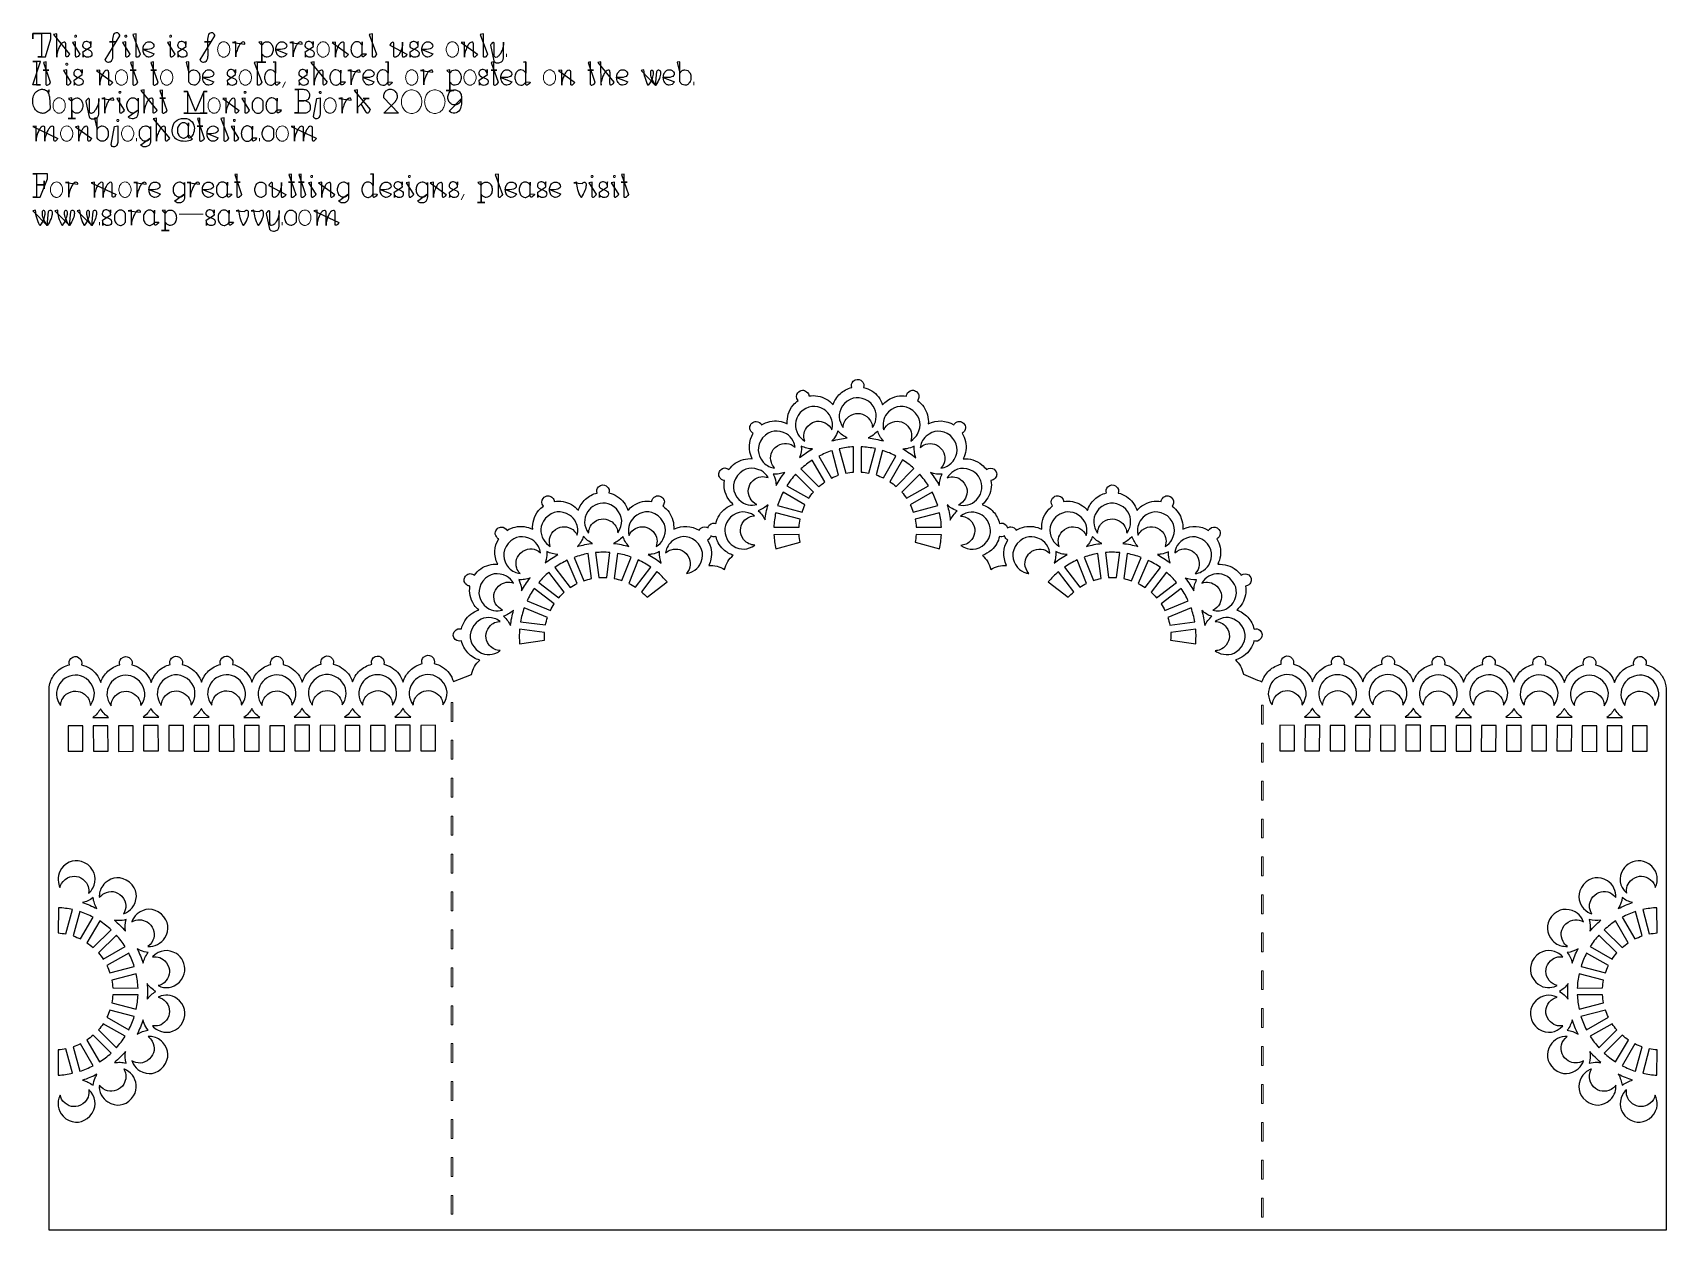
# Model space of a CAD drawing. Header units: centimetres. Extents: x -9.8 to 9.8, y -7.2 to 7.2.
import ezdxf

# ---------------------------------------------------------------- set-up
doc = ezdxf.new("R2010")
doc.units = ezdxf.units.CM
doc.header["$MEASUREMENT"] = 0
doc.layers.add('Layer 1', color=7, linetype='Continuous')

msp = doc.modelspace()

# ---------------------------------------------------------------- linework, layer by layer
at = {"layer": 'Layer 1', "color": 92, "lineweight": 0}
for points in [[(-4.80213, -1.08335), (-4.78309, -1.08335), (-4.78309, -0.85475), (-4.80213, -0.85475), (-4.80213, -1.08335)], [(4.96748, -1.11782), (4.98652, -1.11782), (4.98652, -0.88922), (4.96748, -0.88922), (4.96748, -1.11782)], [(-4.80213, -1.54055), (-4.78309, -1.54055), (-4.78309, -1.31195), (-4.80213, -1.31195), (-4.80213, -1.54055)], [(4.96748, -1.57502), (4.98652, -1.57502), (4.98652, -1.34642), (4.96748, -1.34642), (4.96748, -1.57502)], [(-4.80213, -1.99756), (-4.78309, -1.99756), (-4.78309, -1.76916), (-4.80213, -1.76916), (-4.80213, -1.99756)], [(4.96748, -2.03203), (4.98652, -2.03203), (4.98652, -1.80363), (4.96748, -1.80363), (4.96748, -2.03203)], [(-4.80213, -2.45495), (-4.78309, -2.45495), (-4.78309, -2.22635), (-4.80213, -2.22635), (-4.80213, -2.45495)], [(4.96748, -2.48942), (4.98652, -2.48942), (4.98652, -2.26082), (4.96748, -2.26082), (4.96748, -2.48942)], [(-4.80213, -2.91196), (-4.78309, -2.91196), (-4.78309, -2.68356), (-4.80213, -2.68356), (-4.80213, -2.91196)], [(4.96748, -2.94643), (4.98652, -2.94643), (4.98652, -2.71803), (4.96748, -2.71803), (4.96748, -2.94643)], [(-4.80213, -3.36935), (-4.78309, -3.36935), (-4.78309, -3.14075), (-4.80213, -3.14075), (-4.80213, -3.36935)], [(4.96748, -3.40382), (4.98652, -3.40382), (4.98652, -3.17522), (4.96748, -3.17522), (4.96748, -3.40382)], [(-4.80213, -3.82636), (-4.78309, -3.82636), (-4.78309, -3.59796), (-4.80213, -3.59796), (-4.80213, -3.82636)], [(4.96748, -3.86083), (4.98652, -3.86083), (4.98652, -3.63243), (4.96748, -3.63243), (4.96748, -3.86083)], [(-4.80213, -4.28375), (-4.78309, -4.28375), (-4.78309, -4.05515), (-4.80213, -4.05515), (-4.80213, -4.28375)], [(4.96748, -4.31822), (4.98652, -4.31822), (4.98652, -4.08962), (4.96748, -4.08962), (4.96748, -4.31822)], [(-4.80213, -4.74095), (-4.78309, -4.74095), (-4.78309, -4.51235), (-4.80213, -4.51235), (-4.80213, -4.74095)], [(4.96748, -4.77542), (4.98652, -4.77542), (4.98652, -4.54682), (4.96748, -4.54682), (4.96748, -4.77542)], [(-4.80213, -5.19833), (-4.78309, -5.19833), (-4.78309, -4.96955), (-4.80213, -4.96955), (-4.80213, -5.19833)], [(4.96748, -5.23281), (4.98652, -5.23281), (4.98652, -5.00403), (4.96748, -5.00403), (4.96748, -5.23281)], [(-4.80213, -5.65535), (-4.78309, -5.65535), (-4.78309, -5.42675), (-4.80213, -5.42675), (-4.80213, -5.65535)], [(4.96748, -5.68983), (4.98652, -5.68983), (4.98652, -5.46123), (4.96748, -5.46123), (4.96748, -5.68983)], [(-4.80213, -6.11255), (-4.78309, -6.11255), (-4.78309, -5.88395), (-4.80213, -5.88395), (-4.80213, -6.11255)], [(4.96748, -6.14703), (4.98652, -6.14703), (4.98652, -5.91843), (4.96748, -5.91843), (4.96748, -6.14703)], [(-4.80213, -6.56975), (-4.78309, -6.56975), (-4.78309, -6.34115), (-4.80213, -6.34115), (-4.80213, -6.56975)], [(4.96748, -6.60422), (4.98652, -6.60422), (4.98652, -6.37562), (4.96748, -6.37562), (4.96748, -6.60422)], [(-4.80213, -7.02695), (-4.78309, -7.02695), (-4.78309, -6.79835), (-4.80213, -6.79835), (-4.80213, -7.02695)], [(4.96748, -7.06143), (4.98652, -7.06143), (4.98652, -6.83283), (4.96748, -6.83283), (4.96748, -7.06143)]]:
    msp.add_lwpolyline(points, close=True, dxfattribs=at)
at = {"layer": 'Layer 1', "color": 7}
for points, knots in [([(-9.69626, 6.93003), (-9.69626, 6.93003), (-9.78694, 6.93003), (-9.78694, 6.93003), (-9.78694, 6.93003), (-9.78694, 6.93003), (-9.74217, 6.93003), (-9.74217, 6.93003), (-9.74217, 6.93003), (-9.74217, 6.93003), (-9.74198, 7.21197), (-9.74198, 7.21197), (-9.74198, 7.21197), (-9.74198, 7.21197), (-9.84866, 7.21197), (-9.84866, 7.21197), (-9.84866, 7.21197), (-9.84866, 7.21197), (-9.84866, 7.14511), (-9.84866, 7.14511), (-9.84866, 7.14511), (-9.84866, 7.14511), (-9.84866, 7.21197), (-9.84866, 7.21197), (-9.84866, 7.21197), (-9.84866, 7.21197), (-9.63131, 7.21197), (-9.63131, 7.21197), (-9.63131, 7.21197), (-9.63131, 7.21197), (-9.63149, 7.14511), (-9.63149, 7.14511), (-9.63149, 7.14511), (-9.63149, 7.14511), (-9.69626, 6.93003), (-9.69626, 6.93003)], [0, 0, 0, 0, 0.1, 0.1, 0.1, 0.1, 0.2, 0.2, 0.2, 0.2, 0.3, 0.3, 0.3, 0.3, 0.4, 0.4, 0.4, 0.4, 0.5, 0.5, 0.5, 0.5, 0.6, 0.6, 0.6, 0.6, 0.7, 0.7, 0.7, 0.7, 0.8, 0.8, 0.8, 0.8, 1, 1, 1, 1]), ([(-9.59739, 7.19808), (-9.59739, 7.19808), (-9.55852, 7.20589), (-9.55852, 7.20589), (-9.55852, 7.20589), (-9.55852, 7.20589), (-9.55852, 6.92548), (-9.55852, 6.92548), (-9.55852, 6.92548), (-9.55852, 6.92548), (-9.55852, 6.959), (-9.55852, 6.959), (-9.55852, 6.959), (-9.5532, 6.98109), (-9.54651, 7.00282), (-9.54005, 7.02073), (-9.54005, 7.02073), (-9.5332, 7.03883), (-9.52632, 7.05312), (-9.51947, 7.0655), (-9.51947, 7.0655), (-9.51241, 7.0777), (-9.50537, 7.08741), (-9.4968, 7.09484), (-9.4968, 7.09484), (-9.48823, 7.10209), (-9.47812, 7.10685), (-9.47032, 7.1078), (-9.47032, 7.1078), (-9.46233, 7.10838), (-9.45659, 7.10476), (-9.45317, 7.09867), (-9.45317, 7.09867), (-9.44973, 7.09258), (-9.44992, 7.0838), (-9.44992, 7.076), (-9.44992, 7.076), (-9.44992, 7.076), (-9.45029, 6.94741), (-9.45029, 6.94741), (-9.45029, 6.94741), (-9.45029, 6.94169), (-9.44992, 6.9354), (-9.44685, 6.9314), (-9.44685, 6.9314), (-9.44362, 6.92759), (-9.43846, 6.92606), (-9.43296, 6.92854), (-9.43296, 6.92854), (-9.42743, 6.93082), (-9.42113, 6.9373), (-9.416, 6.94341), (-9.416, 6.94341), (-9.41105, 6.94931), (-9.40685, 6.95561), (-9.40362, 6.96209), (-9.40362, 6.96209), (-9.40362, 6.96209), (-9.59739, 7.19808), (-9.59739, 7.19808)], [0, 0, 0, 0, 0.0625, 0.0625, 0.0625, 0.0625, 0.125, 0.125, 0.125, 0.125, 0.1875, 0.1875, 0.1875, 0.1875, 0.25, 0.25, 0.25, 0.25, 0.3125, 0.3125, 0.3125, 0.3125, 0.375, 0.375, 0.375, 0.375, 0.4375, 0.4375, 0.4375, 0.4375, 0.5, 0.5, 0.5, 0.5, 0.5625, 0.5625, 0.5625, 0.5625, 0.625, 0.625, 0.625, 0.625, 0.6875, 0.6875, 0.6875, 0.6875, 0.75, 0.75, 0.75, 0.75, 0.8125, 0.8125, 0.8125, 0.8125, 0.875, 0.875, 0.875, 0.875, 1, 1, 1, 1]), ([(-9.59739, 7.19808), (-9.59739, 7.19808), (-9.59739, 7.19808), (-9.59739, 7.19808), (-9.59739, 7.19808), (-9.59739, 7.19808), (-9.59739, 7.19808), (-9.59739, 7.19808)], [0, 0, 0, 0, 0.33333333, 0.33333333, 0.33333333, 0.33333333, 1, 1, 1, 1]), ([(-9.36974, 7.10188), (-9.36974, 7.10188), (-9.33124, 7.10873), (-9.33124, 7.10873), (-9.33124, 7.10873), (-9.33124, 7.10873), (-9.33124, 6.94299), (-9.33124, 6.94299), (-9.33124, 6.94299), (-9.33124, 6.93881), (-9.33068, 6.9346), (-9.32952, 6.93156), (-9.32952, 6.93156), (-9.32836, 6.92852), (-9.32685, 6.92698), (-9.32399, 6.92603), (-9.32399, 6.92603), (-9.32132, 6.92508), (-9.31751, 6.92489), (-9.31179, 6.92775), (-9.31179, 6.92775), (-9.30645, 6.931), (-9.29883, 6.93728), (-9.29351, 6.94357), (-9.29351, 6.94357), (-9.28779, 6.95005), (-9.28398, 6.95632), (-9.28131, 6.96299), (-9.28131, 6.96299), (-9.28131, 6.96299), (-9.36974, 7.10188), (-9.36974, 7.10188)], [0, 0, 0, 0, 0.11111111, 0.11111111, 0.11111111, 0.11111111, 0.22222222, 0.22222222, 0.22222222, 0.22222222, 0.33333333, 0.33333333, 0.33333333, 0.33333333, 0.44444444, 0.44444444, 0.44444444, 0.44444444, 0.55555556, 0.55555556, 0.55555556, 0.55555556, 0.66666667, 0.66666667, 0.66666667, 0.66666667, 0.77777778, 0.77777778, 0.77777778, 0.77777778, 1, 1, 1, 1]), ([(-9.36974, 7.10188), (-9.36974, 7.10188), (-9.36974, 7.10188), (-9.36974, 7.10188), (-9.36974, 7.10188), (-9.36974, 7.10188), (-9.36974, 7.10188), (-9.36974, 7.10188)], [0, 0, 0, 0, 0.33333333, 0.33333333, 0.33333333, 0.33333333, 1, 1, 1, 1]), ([(-9.24364, 6.98758), (-9.24232, 6.97747), (-9.24097, 6.96758), (-9.24078, 6.9571), (-9.24078, 6.9571), (-9.2402, 6.94699), (-9.24078, 6.93614), (-9.24115, 6.9253), (-9.24115, 6.9253), (-9.24078, 6.93273), (-9.24057, 6.93996), (-9.24038, 6.9453), (-9.24038, 6.9453), (-9.24019, 6.95083), (-9.24038, 6.95424), (-9.24075, 6.95768), (-9.24075, 6.95768), (-9.23657, 6.95006), (-9.23104, 6.94321), (-9.22437, 6.93786), (-9.22437, 6.93786), (-9.21789, 6.93233), (-9.21027, 6.92852), (-9.2017, 6.92606), (-9.2017, 6.92606), (-9.19294, 6.92378), (-9.18284, 6.92244), (-9.17294, 6.92434), (-9.17294, 6.92434), (-9.16246, 6.92587), (-9.15217, 6.92987), (-9.14532, 6.9373), (-9.14532, 6.9373), (-9.13865, 6.94492), (-9.1354, 6.95558), (-9.13503, 6.96759), (-9.13503, 6.96759), (-9.13466, 6.9796), (-9.13675, 6.99273), (-9.15617, 7.00397), (-9.15617, 7.00397), (-9.17583, 7.0152), (-9.21279, 7.02433), (-9.23086, 7.03711), (-9.23086, 7.03711), (-9.24933, 7.04986), (-9.24896, 7.06606), (-9.24629, 7.07807), (-9.24629, 7.07807), (-9.24343, 7.09045), (-9.2383, 7.09865), (-9.23105, 7.10397), (-9.23105, 7.10397), (-9.2238, 7.10929), (-9.21467, 7.11178), (-9.2061, 7.11273), (-9.2061, 7.11273), (-9.19753, 7.11368), (-9.18954, 7.11331), (-9.18229, 7.11082), (-9.18229, 7.11082), (-9.17467, 7.10891), (-9.16782, 7.10473), (-9.16192, 7.09862), (-9.16192, 7.09862), (-9.15602, 7.09272), (-9.15107, 7.0847), (-9.14782, 7.07613), (-9.14782, 7.07613), (-9.14801, 7.07957), (-9.14801, 7.0828), (-9.14801, 7.08888), (-9.14801, 7.08888), (-9.14782, 7.09497), (-9.14764, 7.10393), (-9.14724, 7.11269), (-9.14724, 7.11269), (-9.1478, 7.10049), (-9.14819, 7.0883), (-9.14801, 7.0784), (-9.14801, 7.0784), (-9.14764, 7.06829), (-9.14629, 7.06067), (-9.14497, 7.05305), (-9.14497, 7.05305), (-9.14497, 7.05305), (-9.24364, 6.98758), (-9.24364, 6.98758)], [0, 0, 0, 0, 0.04347826, 0.04347826, 0.04347826, 0.04347826, 0.08695652, 0.08695652, 0.08695652, 0.08695652, 0.13043478, 0.13043478, 0.13043478, 0.13043478, 0.17391304, 0.17391304, 0.17391304, 0.17391304, 0.2173913, 0.2173913, 0.2173913, 0.2173913, 0.26086957, 0.26086957, 0.26086957, 0.26086957, 0.30434783, 0.30434783, 0.30434783, 0.30434783, 0.34782609, 0.34782609, 0.34782609, 0.34782609, 0.39130435, 0.39130435, 0.39130435, 0.39130435, 0.43478261, 0.43478261, 0.43478261, 0.43478261, 0.47826087, 0.47826087, 0.47826087, 0.47826087, 0.52173913, 0.52173913, 0.52173913, 0.52173913, 0.56521739, 0.56521739, 0.56521739, 0.56521739, 0.60869565, 0.60869565, 0.60869565, 0.60869565, 0.65217391, 0.65217391, 0.65217391, 0.65217391, 0.69565217, 0.69565217, 0.69565217, 0.69565217, 0.73913043, 0.73913043, 0.73913043, 0.73913043, 0.7826087, 0.7826087, 0.7826087, 0.7826087, 0.82608696, 0.82608696, 0.82608696, 0.82608696, 0.86956522, 0.86956522, 0.86956522, 0.86956522, 0.91304348, 0.91304348, 0.91304348, 0.91304348, 1, 1, 1, 1]), ([(-8.97427, 6.89289), (-8.97332, 6.88794), (-8.97102, 6.88395), (-8.96684, 6.879), (-8.96684, 6.879), (-8.96245, 6.87384), (-8.95599, 6.86813), (-8.94951, 6.86508), (-8.94951, 6.86508), (-8.94284, 6.86222), (-8.9358, 6.86222), (-8.92818, 6.86336), (-8.92818, 6.86336), (-8.92056, 6.86471), (-8.91217, 6.86754), (-8.90569, 6.87365), (-8.90569, 6.87365), (-8.89902, 6.87955), (-8.89407, 6.88926), (-8.89045, 6.9009), (-8.89045, 6.9009), (-8.88701, 6.91273), (-8.88492, 6.9268), (-8.88492, 6.94072), (-8.88492, 6.94072), (-8.88492, 6.94072), (-8.88492, 7.11178), (-8.88492, 7.11178), (-8.88492, 7.11178), (-8.88492, 7.11178), (-8.92342, 7.11178), (-8.92342, 7.11178), (-8.92342, 7.11178), (-8.92342, 7.11178), (-8.84722, 7.11178), (-8.84722, 7.11178), (-8.84722, 7.11178), (-8.84722, 7.11178), (-8.88495, 7.11197), (-8.88495, 7.11197), (-8.88495, 7.11197), (-8.88495, 7.11197), (-8.88495, 7.14207), (-8.88495, 7.14207), (-8.88495, 7.14207), (-8.88495, 7.15617), (-8.88342, 7.17027), (-8.88019, 7.18189), (-8.88019, 7.18189), (-8.87715, 7.19372), (-8.87199, 7.20324), (-8.86572, 7.20933), (-8.86572, 7.20933), (-8.85905, 7.21542), (-8.85106, 7.21809), (-8.84342, 7.21944), (-8.84342, 7.21944), (-8.83599, 7.22058), (-8.82932, 7.22058), (-8.82265, 7.21772), (-8.82265, 7.21772), (-8.81598, 7.21468), (-8.8095, 7.20933), (-8.80513, 7.20285), (-8.80513, 7.20285), (-8.80074, 7.19618), (-8.79846, 7.18875), (-8.79846, 7.18113), (-8.79846, 7.18113), (-8.79846, 7.18113), (-8.97427, 6.89289), (-8.97427, 6.89289)], [0, 0, 0, 0, 0.05263158, 0.05263158, 0.05263158, 0.05263158, 0.10526316, 0.10526316, 0.10526316, 0.10526316, 0.15789474, 0.15789474, 0.15789474, 0.15789474, 0.21052632, 0.21052632, 0.21052632, 0.21052632, 0.26315789, 0.26315789, 0.26315789, 0.26315789, 0.31578947, 0.31578947, 0.31578947, 0.31578947, 0.36842105, 0.36842105, 0.36842105, 0.36842105, 0.42105263, 0.42105263, 0.42105263, 0.42105263, 0.47368421, 0.47368421, 0.47368421, 0.47368421, 0.52631579, 0.52631579, 0.52631579, 0.52631579, 0.57894737, 0.57894737, 0.57894737, 0.57894737, 0.63157895, 0.63157895, 0.63157895, 0.63157895, 0.68421053, 0.68421053, 0.68421053, 0.68421053, 0.73684211, 0.73684211, 0.73684211, 0.73684211, 0.78947368, 0.78947368, 0.78947368, 0.78947368, 0.84210526, 0.84210526, 0.84210526, 0.84210526, 0.89473684, 0.89473684, 0.89473684, 0.89473684, 1, 1, 1, 1]), ([(-8.76435, 7.10188), (-8.76435, 7.10188), (-8.72588, 7.10873), (-8.72588, 7.10873), (-8.72588, 7.10873), (-8.72588, 7.10873), (-8.72607, 6.94299), (-8.72607, 6.94299), (-8.72607, 6.94299), (-8.72607, 6.93881), (-8.72549, 6.9346), (-8.72435, 6.93156), (-8.72435, 6.93156), (-8.72321, 6.92852), (-8.72149, 6.92698), (-8.71882, 6.92603), (-8.71882, 6.92603), (-8.71615, 6.92508), (-8.71215, 6.92489), (-8.70662, 6.92775), (-8.70662, 6.92775), (-8.70109, 6.931), (-8.69366, 6.93728), (-8.68815, 6.94357), (-8.68815, 6.94357), (-8.68262, 6.95005), (-8.67862, 6.95632), (-8.67614, 6.96299), (-8.67614, 6.96299), (-8.67614, 6.96299), (-8.76435, 7.10188), (-8.76435, 7.10188)], [0, 0, 0, 0, 0.11111111, 0.11111111, 0.11111111, 0.11111111, 0.22222222, 0.22222222, 0.22222222, 0.22222222, 0.33333333, 0.33333333, 0.33333333, 0.33333333, 0.44444444, 0.44444444, 0.44444444, 0.44444444, 0.55555556, 0.55555556, 0.55555556, 0.55555556, 0.66666667, 0.66666667, 0.66666667, 0.66666667, 0.77777778, 0.77777778, 0.77777778, 0.77777778, 1, 1, 1, 1]), ([(-8.76435, 7.10188), (-8.76435, 7.10188), (-8.76435, 7.10188), (-8.76435, 7.10188), (-8.76435, 7.10188), (-8.76435, 7.10188), (-8.76435, 7.10188), (-8.76435, 7.10188)], [0, 0, 0, 0, 0.33333333, 0.33333333, 0.33333333, 0.33333333, 1, 1, 1, 1]), ([(-8.64224, 7.19999), (-8.64224, 7.19999), (-8.60261, 7.20684), (-8.60261, 7.20684), (-8.60261, 7.20684), (-8.60261, 7.20684), (-8.60242, 6.9371), (-8.60242, 6.9371), (-8.60242, 6.9371), (-8.60242, 6.9331), (-8.60165, 6.92853), (-8.59784, 6.92607), (-8.59784, 6.92607), (-8.59422, 6.92358), (-8.58871, 6.92303), (-8.58297, 6.92551), (-8.58297, 6.92551), (-8.57725, 6.928), (-8.57191, 6.93332), (-8.56659, 6.9398), (-8.56659, 6.9398), (-8.56143, 6.94628), (-8.55648, 6.95372), (-8.55249, 6.96171), (-8.55249, 6.96171), (-8.55249, 6.96171), (-8.64224, 7.19999), (-8.64224, 7.19999)], [0, 0, 0, 0, 0.125, 0.125, 0.125, 0.125, 0.25, 0.25, 0.25, 0.25, 0.375, 0.375, 0.375, 0.375, 0.5, 0.5, 0.5, 0.5, 0.625, 0.625, 0.625, 0.625, 0.75, 0.75, 0.75, 0.75, 1, 1, 1, 1]), ([(-8.64224, 7.19999), (-8.64224, 7.19999), (-8.64224, 7.19999), (-8.64224, 7.19999), (-8.64224, 7.19999), (-8.64224, 7.19999), (-8.64224, 7.19999), (-8.64224, 7.19999)], [0, 0, 0, 0, 0.33333333, 0.33333333, 0.33333333, 0.33333333, 1, 1, 1, 1]), ([(-8.5186, 7.01938), (-8.48259, 7.01385), (-8.44317, 7.01652), (-8.41935, 7.02491), (-8.41935, 7.02491), (-8.39554, 7.03311), (-8.38755, 7.04682), (-8.38657, 7.05862), (-8.38657, 7.05862), (-8.38525, 7.07024), (-8.39096, 7.07976), (-8.39668, 7.0868), (-8.39668, 7.0868), (-8.40221, 7.09365), (-8.40774, 7.09786), (-8.41306, 7.10127), (-8.41306, 7.10127), (-8.42409, 7.10794), (-8.43515, 7.11117), (-8.44621, 7.11117), (-8.44621, 7.11117), (-8.45706, 7.11117), (-8.4683, 7.10794), (-8.47899, 7.10127), (-8.47899, 7.10127), (-8.48452, 7.09765), (-8.48947, 7.09328), (-8.49442, 7.08775), (-8.49442, 7.08775), (-8.49918, 7.08241), (-8.50357, 7.07595), (-8.50738, 7.06889), (-8.50738, 7.06889), (-8.511, 7.06167), (-8.51386, 7.05365), (-8.51614, 7.04508), (-8.51614, 7.04508), (-8.51786, 7.03688), (-8.51863, 7.02812), (-8.51863, 7.01918), (-8.51863, 7.01918), (-8.51863, 7.01024), (-8.51768, 7.00127), (-8.51614, 6.99251), (-8.51614, 6.99251), (-8.51386, 6.98394), (-8.51101, 6.97574), (-8.50738, 6.96833), (-8.50738, 6.96833), (-8.50357, 6.9609), (-8.49918, 6.95441), (-8.49442, 6.94891), (-8.49442, 6.94891), (-8.48966, 6.94338), (-8.48452, 6.93899), (-8.47918, 6.93557), (-8.47918, 6.93557), (-8.47405, 6.93195), (-8.46833, 6.92967), (-8.4628, 6.92795), (-8.4628, 6.92795), (-8.45727, 6.92623), (-8.45174, 6.92546), (-8.44624, 6.92546), (-8.44624, 6.92546), (-8.43521, 6.92546), (-8.42415, 6.92869), (-8.41309, 6.93554), (-8.41309, 6.93554), (-8.40775, 6.93898), (-8.4028, 6.94353), (-8.39804, 6.94869), (-8.39804, 6.94869), (-8.39328, 6.95403), (-8.3887, 6.96012), (-8.38489, 6.9666), (-8.38489, 6.9666), (-8.38489, 6.9666), (-8.5186, 7.01938), (-8.5186, 7.01938)], [0, 0, 0, 0, 0.04761905, 0.04761905, 0.04761905, 0.04761905, 0.0952381, 0.0952381, 0.0952381, 0.0952381, 0.14285714, 0.14285714, 0.14285714, 0.14285714, 0.19047619, 0.19047619, 0.19047619, 0.19047619, 0.23809524, 0.23809524, 0.23809524, 0.23809524, 0.28571429, 0.28571429, 0.28571429, 0.28571429, 0.33333333, 0.33333333, 0.33333333, 0.33333333, 0.38095238, 0.38095238, 0.38095238, 0.38095238, 0.42857143, 0.42857143, 0.42857143, 0.42857143, 0.47619048, 0.47619048, 0.47619048, 0.47619048, 0.52380952, 0.52380952, 0.52380952, 0.52380952, 0.57142857, 0.57142857, 0.57142857, 0.57142857, 0.61904762, 0.61904762, 0.61904762, 0.61904762, 0.66666667, 0.66666667, 0.66666667, 0.66666667, 0.71428571, 0.71428571, 0.71428571, 0.71428571, 0.76190476, 0.76190476, 0.76190476, 0.76190476, 0.80952381, 0.80952381, 0.80952381, 0.80952381, 0.85714286, 0.85714286, 0.85714286, 0.85714286, 0.9047619, 0.9047619, 0.9047619, 0.9047619, 1, 1, 1, 1]), ([(-8.22447, 7.10188), (-8.22447, 7.10188), (-8.186, 7.10873), (-8.186, 7.10873), (-8.186, 7.10873), (-8.186, 7.10873), (-8.186, 6.94299), (-8.186, 6.94299), (-8.186, 6.94299), (-8.186, 6.93881), (-8.18544, 6.9346), (-8.18428, 6.93156), (-8.18428, 6.93156), (-8.18312, 6.92852), (-8.18142, 6.92698), (-8.17875, 6.92603), (-8.17875, 6.92603), (-8.17608, 6.92508), (-8.17208, 6.92489), (-8.16674, 6.92775), (-8.16674, 6.92775), (-8.16102, 6.931), (-8.15359, 6.93728), (-8.14806, 6.94357), (-8.14806, 6.94357), (-8.14253, 6.95005), (-8.13853, 6.95632), (-8.13607, 6.96299), (-8.13607, 6.96299), (-8.13607, 6.96299), (-8.22447, 7.10188), (-8.22447, 7.10188)], [0, 0, 0, 0, 0.11111111, 0.11111111, 0.11111111, 0.11111111, 0.22222222, 0.22222222, 0.22222222, 0.22222222, 0.33333333, 0.33333333, 0.33333333, 0.33333333, 0.44444444, 0.44444444, 0.44444444, 0.44444444, 0.55555556, 0.55555556, 0.55555556, 0.55555556, 0.66666667, 0.66666667, 0.66666667, 0.66666667, 0.77777778, 0.77777778, 0.77777778, 0.77777778, 1, 1, 1, 1]), ([(-8.22447, 7.10188), (-8.22447, 7.10188), (-8.22447, 7.10188), (-8.22447, 7.10188), (-8.22447, 7.10188), (-8.22447, 7.10188), (-8.22447, 7.10188), (-8.22447, 7.10188)], [0, 0, 0, 0, 0.33333333, 0.33333333, 0.33333333, 0.33333333, 1, 1, 1, 1]), ([(-8.09797, 6.98758), (-8.09665, 6.97747), (-8.09548, 6.96758), (-8.09511, 6.9571), (-8.09511, 6.9571), (-8.09453, 6.94699), (-8.09511, 6.93614), (-8.09548, 6.9253), (-8.09548, 6.9253), (-8.09529, 6.93273), (-8.0949, 6.93996), (-8.0949, 6.9453), (-8.0949, 6.9453), (-8.09471, 6.95083), (-8.0949, 6.95424), (-8.09509, 6.95768), (-8.09509, 6.95768), (-8.09109, 6.95006), (-8.08538, 6.94321), (-8.0789, 6.93786), (-8.0789, 6.93786), (-8.07223, 6.93233), (-8.0648, 6.92852), (-8.05604, 6.92606), (-8.05604, 6.92606), (-8.04747, 6.92378), (-8.03718, 6.92244), (-8.02709, 6.92434), (-8.02709, 6.92434), (-8.01698, 6.92587), (-8.00651, 6.92987), (-7.99965, 6.9373), (-7.99965, 6.9373), (-7.99298, 6.94492), (-7.98994, 6.95558), (-7.98936, 6.96759), (-7.98936, 6.96759), (-7.98899, 6.9796), (-7.99108, 6.99273), (-8.0105, 7.00397), (-8.0105, 7.00397), (-8.03011, 7.01521), (-8.06707, 7.02434), (-8.08538, 7.03712), (-8.08538, 7.03712), (-8.10369, 7.0499), (-8.10348, 7.06607), (-8.10062, 7.07808), (-8.10062, 7.07808), (-8.09776, 7.09046), (-8.09263, 7.09866), (-8.08538, 7.10398), (-8.08538, 7.10398), (-8.07853, 7.1093), (-8.06919, 7.11179), (-8.06061, 7.11274), (-8.06061, 7.11274), (-8.05204, 7.11369), (-8.04405, 7.11332), (-8.03661, 7.11083), (-8.03661, 7.11083), (-8.02918, 7.10892), (-8.02232, 7.10474), (-8.01642, 7.09863), (-8.01642, 7.09863), (-8.01052, 7.09273), (-8.00539, 7.08471), (-8.00213, 7.07614), (-8.00213, 7.07614), (-8.00232, 7.07958), (-8.0025, 7.08281), (-8.00232, 7.08889), (-8.00232, 7.08889), (-8.00232, 7.09498), (-8.00195, 7.10394), (-8.00155, 7.1127), (-8.00155, 7.1127), (-8.00211, 7.1005), (-8.00269, 7.08831), (-8.00232, 7.07841), (-8.00232, 7.07841), (-8.00195, 7.0683), (-8.00079, 7.06068), (-7.99946, 7.05306), (-7.99946, 7.05306), (-7.99946, 7.05306), (-8.09797, 6.98758), (-8.09797, 6.98758)], [0, 0, 0, 0, 0.04347826, 0.04347826, 0.04347826, 0.04347826, 0.08695652, 0.08695652, 0.08695652, 0.08695652, 0.13043478, 0.13043478, 0.13043478, 0.13043478, 0.17391304, 0.17391304, 0.17391304, 0.17391304, 0.2173913, 0.2173913, 0.2173913, 0.2173913, 0.26086957, 0.26086957, 0.26086957, 0.26086957, 0.30434783, 0.30434783, 0.30434783, 0.30434783, 0.34782609, 0.34782609, 0.34782609, 0.34782609, 0.39130435, 0.39130435, 0.39130435, 0.39130435, 0.43478261, 0.43478261, 0.43478261, 0.43478261, 0.47826087, 0.47826087, 0.47826087, 0.47826087, 0.52173913, 0.52173913, 0.52173913, 0.52173913, 0.56521739, 0.56521739, 0.56521739, 0.56521739, 0.60869565, 0.60869565, 0.60869565, 0.60869565, 0.65217391, 0.65217391, 0.65217391, 0.65217391, 0.69565217, 0.69565217, 0.69565217, 0.69565217, 0.73913043, 0.73913043, 0.73913043, 0.73913043, 0.7826087, 0.7826087, 0.7826087, 0.7826087, 0.82608696, 0.82608696, 0.82608696, 0.82608696, 0.86956522, 0.86956522, 0.86956522, 0.86956522, 0.91304348, 0.91304348, 0.91304348, 0.91304348, 1, 1, 1, 1]), ([(-7.82878, 6.89289), (-7.82783, 6.88794), (-7.82555, 6.88395), (-7.82116, 6.879), (-7.82116, 6.879), (-7.81698, 6.87384), (-7.8105, 6.86813), (-7.80383, 6.86508), (-7.80383, 6.86508), (-7.79716, 6.86222), (-7.79031, 6.86222), (-7.78269, 6.86336), (-7.78269, 6.86336), (-7.77488, 6.86471), (-7.76668, 6.86754), (-7.7602, 6.87365), (-7.7602, 6.87365), (-7.75353, 6.87955), (-7.74858, 6.88926), (-7.74496, 6.9009), (-7.74496, 6.9009), (-7.74134, 6.91273), (-7.73924, 6.9268), (-7.73924, 6.94072), (-7.73924, 6.94072), (-7.73924, 6.94072), (-7.73943, 7.1118), (-7.73943, 7.1118), (-7.73943, 7.1118), (-7.73943, 7.1118), (-7.77772, 7.1118), (-7.77772, 7.1118), (-7.77772, 7.1118), (-7.77772, 7.1118), (-7.70152, 7.1118), (-7.70152, 7.1118), (-7.70152, 7.1118), (-7.70152, 7.1118), (-7.73943, 7.11199), (-7.73943, 7.11199), (-7.73943, 7.11199), (-7.73943, 7.11199), (-7.73943, 7.14207), (-7.73943, 7.14207), (-7.73943, 7.14207), (-7.73943, 7.15617), (-7.7379, 7.17027), (-7.73467, 7.18189), (-7.73467, 7.18189), (-7.73123, 7.19372), (-7.72647, 7.20324), (-7.72001, 7.20933), (-7.72001, 7.20933), (-7.71353, 7.21542), (-7.70554, 7.21809), (-7.69792, 7.21944), (-7.69792, 7.21944), (-7.69049, 7.22058), (-7.68382, 7.22058), (-7.67715, 7.21772), (-7.67715, 7.21772), (-7.6703, 7.21468), (-7.66381, 7.20933), (-7.65942, 7.20285), (-7.65942, 7.20285), (-7.65503, 7.19618), (-7.65294, 7.18875), (-7.65294, 7.18113), (-7.65294, 7.18113), (-7.65294, 7.18113), (-7.82878, 6.89289), (-7.82878, 6.89289)], [0, 0, 0, 0, 0.05263158, 0.05263158, 0.05263158, 0.05263158, 0.10526316, 0.10526316, 0.10526316, 0.10526316, 0.15789474, 0.15789474, 0.15789474, 0.15789474, 0.21052632, 0.21052632, 0.21052632, 0.21052632, 0.26315789, 0.26315789, 0.26315789, 0.26315789, 0.31578947, 0.31578947, 0.31578947, 0.31578947, 0.36842105, 0.36842105, 0.36842105, 0.36842105, 0.42105263, 0.42105263, 0.42105263, 0.42105263, 0.47368421, 0.47368421, 0.47368421, 0.47368421, 0.52631579, 0.52631579, 0.52631579, 0.52631579, 0.57894737, 0.57894737, 0.57894737, 0.57894737, 0.63157895, 0.63157895, 0.63157895, 0.63157895, 0.68421053, 0.68421053, 0.68421053, 0.68421053, 0.73684211, 0.73684211, 0.73684211, 0.73684211, 0.78947368, 0.78947368, 0.78947368, 0.78947368, 0.84210526, 0.84210526, 0.84210526, 0.84210526, 0.89473684, 0.89473684, 0.89473684, 0.89473684, 1, 1, 1, 1]), ([(-7.43826, 7.10357), (-7.43826, 7.10357), (-7.39825, 7.10929), (-7.39825, 7.10929), (-7.39825, 7.10929), (-7.39825, 7.10929), (-7.39844, 6.92794), (-7.39844, 6.92794), (-7.39844, 6.92794), (-7.39844, 6.92794), (-7.39844, 6.95975), (-7.39844, 6.95975), (-7.39844, 6.95975), (-7.39349, 6.98184), (-7.38701, 7.00319), (-7.38034, 7.02148), (-7.38034, 7.02148), (-7.37386, 7.03958), (-7.36682, 7.05405), (-7.35976, 7.06625), (-7.35976, 7.06625), (-7.35291, 7.07845), (-7.34584, 7.08816), (-7.33727, 7.0952), (-7.33727, 7.0952), (-7.3287, 7.10282), (-7.31859, 7.10777), (-7.31079, 7.10835), (-7.31079, 7.10835), (-7.30298, 7.10912), (-7.29745, 7.10531), (-7.29402, 7.10054), (-7.29402, 7.10054), (-7.29061, 7.09541), (-7.28944, 7.08969), (-7.2904, 7.08377), (-7.2904, 7.08377), (-7.2904, 7.08377), (-7.43826, 7.10357), (-7.43826, 7.10357)], [0, 0, 0, 0, 0.09090909, 0.09090909, 0.09090909, 0.09090909, 0.18181818, 0.18181818, 0.18181818, 0.18181818, 0.27272727, 0.27272727, 0.27272727, 0.27272727, 0.36363636, 0.36363636, 0.36363636, 0.36363636, 0.45454545, 0.45454545, 0.45454545, 0.45454545, 0.54545455, 0.54545455, 0.54545455, 0.54545455, 0.63636364, 0.63636364, 0.63636364, 0.63636364, 0.72727273, 0.72727273, 0.72727273, 0.72727273, 0.81818182, 0.81818182, 0.81818182, 0.81818182, 1, 1, 1, 1]), ([(-7.43826, 7.10357), (-7.43826, 7.10357), (-7.43826, 7.10357), (-7.43826, 7.10357), (-7.43826, 7.10357), (-7.43826, 7.10357), (-7.43826, 7.10357), (-7.43826, 7.10357)], [0, 0, 0, 0, 0.33333333, 0.33333333, 0.33333333, 0.33333333, 1, 1, 1, 1]), ([(-7.12319, 7.10453), (-7.12319, 7.10453), (-7.08546, 7.11138), (-7.08546, 7.11138), (-7.08546, 7.11138), (-7.08546, 7.11138), (-7.08546, 6.86296), (-7.08546, 6.86296), (-7.08546, 6.86296), (-7.08546, 6.86296), (-7.12965, 6.86296), (-7.12965, 6.86296), (-7.12965, 6.86296), (-7.12965, 6.86296), (-7.03821, 6.86296), (-7.03821, 6.86296), (-7.03821, 6.86296), (-7.03821, 6.86296), (-7.08546, 6.86296), (-7.08546, 6.86296), (-7.08546, 6.86296), (-7.08546, 6.86296), (-7.08546, 6.96567), (-7.08546, 6.96567), (-7.08546, 6.96567), (-7.08107, 6.95977), (-7.0767, 6.95387), (-7.07173, 6.9489), (-7.07173, 6.9489), (-7.06678, 6.94356), (-7.06162, 6.93919), (-7.0563, 6.93556), (-7.0563, 6.93556), (-7.05135, 6.93215), (-7.04564, 6.92966), (-7.03992, 6.92794), (-7.03992, 6.92794), (-7.03439, 6.92622), (-7.02907, 6.92566), (-7.02336, 6.92566), (-7.02336, 6.92566), (-7.01251, 6.92566), (-7.00127, 6.9287), (-6.99021, 6.93556), (-6.99021, 6.93556), (-6.98508, 6.93918), (-6.97973, 6.94337), (-6.97497, 6.9489), (-6.97497, 6.9489), (-6.97039, 6.95443), (-6.96563, 6.96091), (-6.96222, 6.96832), (-6.96222, 6.96832), (-6.95881, 6.97573), (-6.95555, 6.98393), (-6.95365, 6.9925), (-6.95365, 6.9925), (-6.95156, 7.00126), (-6.95061, 7.01023), (-6.95061, 7.01917), (-6.95061, 7.01917), (-6.95061, 7.02811), (-6.95156, 7.0369), (-6.95365, 7.04526), (-6.95365, 7.04526), (-6.95556, 7.05365), (-6.95841, 7.06164), (-6.96222, 7.06889), (-6.96222, 7.06889), (-6.96566, 7.07614), (-6.97042, 7.08262), (-6.97497, 7.08775), (-6.97497, 7.08775), (-6.97973, 7.09347), (-6.98508, 7.09767), (-6.9904, 7.10127), (-6.9904, 7.10127), (-6.99593, 7.10468), (-7.00146, 7.10699), (-7.00678, 7.1087), (-7.00678, 7.1087), (-7.0125, 7.11023), (-7.01781, 7.11119), (-7.02334, 7.11119), (-7.02334, 7.11119), (-7.0344, 7.11119), (-7.04564, 7.10796), (-7.05631, 7.10129), (-7.05631, 7.10129), (-7.06165, 7.09767), (-7.06697, 7.09348), (-7.07174, 7.08777), (-7.07174, 7.08777), (-7.07669, 7.08264), (-7.08108, 7.07615), (-7.08489, 7.06949), (-7.08489, 7.06949), (-7.08489, 7.06949), (-7.12319, 7.10453), (-7.12319, 7.10453)], [0, 0, 0, 0, 0.03846154, 0.03846154, 0.03846154, 0.03846154, 0.07692308, 0.07692308, 0.07692308, 0.07692308, 0.11538462, 0.11538462, 0.11538462, 0.11538462, 0.15384615, 0.15384615, 0.15384615, 0.15384615, 0.19230769, 0.19230769, 0.19230769, 0.19230769, 0.23076923, 0.23076923, 0.23076923, 0.23076923, 0.26923077, 0.26923077, 0.26923077, 0.26923077, 0.30769231, 0.30769231, 0.30769231, 0.30769231, 0.34615385, 0.34615385, 0.34615385, 0.34615385, 0.38461538, 0.38461538, 0.38461538, 0.38461538, 0.42307692, 0.42307692, 0.42307692, 0.42307692, 0.46153846, 0.46153846, 0.46153846, 0.46153846, 0.5, 0.5, 0.5, 0.5, 0.53846154, 0.53846154, 0.53846154, 0.53846154, 0.57692308, 0.57692308, 0.57692308, 0.57692308, 0.61538462, 0.61538462, 0.61538462, 0.61538462, 0.65384615, 0.65384615, 0.65384615, 0.65384615, 0.69230769, 0.69230769, 0.69230769, 0.69230769, 0.73076923, 0.73076923, 0.73076923, 0.73076923, 0.76923077, 0.76923077, 0.76923077, 0.76923077, 0.80769231, 0.80769231, 0.80769231, 0.80769231, 0.84615385, 0.84615385, 0.84615385, 0.84615385, 0.88461538, 0.88461538, 0.88461538, 0.88461538, 0.92307692, 0.92307692, 0.92307692, 0.92307692, 1, 1, 1, 1]), ([(-7.12319, 7.10453), (-7.12319, 7.10453), (-7.12319, 7.10453), (-7.12319, 7.10453), (-7.12319, 7.10453), (-7.12319, 7.10453), (-7.12319, 7.10453), (-7.12319, 7.10453)], [0, 0, 0, 0, 0.33333333, 0.33333333, 0.33333333, 0.33333333, 1, 1, 1, 1]), ([(-6.91668, 7.01938), (-6.88048, 7.01385), (-6.84106, 7.01652), (-6.81725, 7.02491), (-6.81725, 7.02491), (-6.79362, 7.03311), (-6.78563, 7.04682), (-6.78447, 7.05862), (-6.78447, 7.05862), (-6.78333, 7.07024), (-6.78905, 7.07976), (-6.79476, 7.0868), (-6.79476, 7.0868), (-6.80029, 7.09365), (-6.80579, 7.09786), (-6.81114, 7.10127), (-6.81114, 7.10127), (-6.82199, 7.10794), (-6.83323, 7.11117), (-6.84429, 7.11117), (-6.84429, 7.11117), (-6.85532, 7.11117), (-6.86657, 7.10794), (-6.87705, 7.10127), (-6.87705, 7.10127), (-6.88239, 7.09765), (-6.88753, 7.09328), (-6.89248, 7.08775), (-6.89248, 7.08775), (-6.89743, 7.08241), (-6.90161, 7.07595), (-6.90544, 7.06889), (-6.90544, 7.06889), (-6.90906, 7.06167), (-6.91192, 7.05365), (-6.91383, 7.04508), (-6.91383, 7.04508), (-6.91574, 7.03688), (-6.91669, 7.02812), (-6.91669, 7.01918), (-6.91669, 7.01918), (-6.91669, 7.01024), (-6.91574, 7.00127), (-6.91383, 6.99251), (-6.91383, 6.99251), (-6.91192, 6.98394), (-6.90907, 6.97574), (-6.90544, 6.96833), (-6.90544, 6.96833), (-6.90163, 6.9609), (-6.89745, 6.95441), (-6.89248, 6.94891), (-6.89248, 6.94891), (-6.88772, 6.94338), (-6.88256, 6.93899), (-6.87724, 6.93557), (-6.87724, 6.93557), (-6.8719, 6.93195), (-6.86658, 6.92967), (-6.86086, 6.92795), (-6.86086, 6.92795), (-6.85533, 6.92623), (-6.84962, 6.92546), (-6.8443, 6.92546), (-6.8443, 6.92546), (-6.83306, 6.92546), (-6.82181, 6.92869), (-6.81115, 6.93554), (-6.81115, 6.93554), (-6.80581, 6.93898), (-6.80067, 6.94353), (-6.79591, 6.94869), (-6.79591, 6.94869), (-6.79115, 6.95403), (-6.78676, 6.96012), (-6.78295, 6.9666), (-6.78295, 6.9666), (-6.78295, 6.9666), (-6.91668, 7.01938), (-6.91668, 7.01938)], [0, 0, 0, 0, 0.04761905, 0.04761905, 0.04761905, 0.04761905, 0.0952381, 0.0952381, 0.0952381, 0.0952381, 0.14285714, 0.14285714, 0.14285714, 0.14285714, 0.19047619, 0.19047619, 0.19047619, 0.19047619, 0.23809524, 0.23809524, 0.23809524, 0.23809524, 0.28571429, 0.28571429, 0.28571429, 0.28571429, 0.33333333, 0.33333333, 0.33333333, 0.33333333, 0.38095238, 0.38095238, 0.38095238, 0.38095238, 0.42857143, 0.42857143, 0.42857143, 0.42857143, 0.47619048, 0.47619048, 0.47619048, 0.47619048, 0.52380952, 0.52380952, 0.52380952, 0.52380952, 0.57142857, 0.57142857, 0.57142857, 0.57142857, 0.61904762, 0.61904762, 0.61904762, 0.61904762, 0.66666667, 0.66666667, 0.66666667, 0.66666667, 0.71428571, 0.71428571, 0.71428571, 0.71428571, 0.76190476, 0.76190476, 0.76190476, 0.76190476, 0.80952381, 0.80952381, 0.80952381, 0.80952381, 0.85714286, 0.85714286, 0.85714286, 0.85714286, 0.9047619, 0.9047619, 0.9047619, 0.9047619, 1, 1, 1, 1]), ([(-6.74904, 7.10357), (-6.74904, 7.10357), (-6.70903, 7.10929), (-6.70903, 7.10929), (-6.70903, 7.10929), (-6.70903, 7.10929), (-6.7094, 6.92794), (-6.7094, 6.92794), (-6.7094, 6.92794), (-6.7094, 6.92794), (-6.70941, 6.95975), (-6.70941, 6.95975), (-6.70941, 6.95975), (-6.70428, 6.98184), (-6.69779, 7.00319), (-6.69113, 7.02148), (-6.69113, 7.02148), (-6.68465, 7.03958), (-6.67761, 7.05405), (-6.67094, 7.06625), (-6.67094, 7.06625), (-6.66369, 7.07845), (-6.65665, 7.08816), (-6.64808, 7.0952), (-6.64808, 7.0952), (-6.63951, 7.10282), (-6.6294, 7.10777), (-6.6216, 7.10835), (-6.6216, 7.10835), (-6.61379, 7.10912), (-6.60826, 7.10531), (-6.60483, 7.10054), (-6.60483, 7.10054), (-6.6016, 7.09541), (-6.60025, 7.08969), (-6.60121, 7.08377), (-6.60121, 7.08377), (-6.60121, 7.08377), (-6.74904, 7.10357), (-6.74904, 7.10357)], [0, 0, 0, 0, 0.09090909, 0.09090909, 0.09090909, 0.09090909, 0.18181818, 0.18181818, 0.18181818, 0.18181818, 0.27272727, 0.27272727, 0.27272727, 0.27272727, 0.36363636, 0.36363636, 0.36363636, 0.36363636, 0.45454545, 0.45454545, 0.45454545, 0.45454545, 0.54545455, 0.54545455, 0.54545455, 0.54545455, 0.63636364, 0.63636364, 0.63636364, 0.63636364, 0.72727273, 0.72727273, 0.72727273, 0.72727273, 0.81818182, 0.81818182, 0.81818182, 0.81818182, 1, 1, 1, 1]), ([(-6.74904, 7.10357), (-6.74904, 7.10357), (-6.74904, 7.10357), (-6.74904, 7.10357), (-6.74904, 7.10357), (-6.74904, 7.10357), (-6.74904, 7.10357), (-6.74904, 7.10357)], [0, 0, 0, 0, 0.33333333, 0.33333333, 0.33333333, 0.33333333, 1, 1, 1, 1]), ([(-6.56312, 6.98758), (-6.56159, 6.97747), (-6.56045, 6.96758), (-6.56008, 6.9571), (-6.56008, 6.9571), (-6.55989, 6.94699), (-6.56008, 6.93614), (-6.56045, 6.9253), (-6.56045, 6.9253), (-6.56026, 6.93273), (-6.56008, 6.93996), (-6.55987, 6.9453), (-6.55987, 6.9453), (-6.55987, 6.95083), (-6.55987, 6.95424), (-6.56006, 6.95768), (-6.56006, 6.95768), (-6.55606, 6.95006), (-6.55053, 6.94321), (-6.54387, 6.93786), (-6.54387, 6.93786), (-6.53739, 6.93233), (-6.52977, 6.92852), (-6.52101, 6.92606), (-6.52101, 6.92606), (-6.51225, 6.92378), (-6.50233, 6.92244), (-6.49225, 6.92434), (-6.49225, 6.92434), (-6.48196, 6.92587), (-6.47167, 6.92987), (-6.46481, 6.9373), (-6.46481, 6.9373), (-6.45814, 6.94492), (-6.45491, 6.95558), (-6.45433, 6.96759), (-6.45433, 6.96759), (-6.45396, 6.9796), (-6.45605, 6.99273), (-6.47566, 7.00397), (-6.47566, 7.00397), (-6.49508, 7.01521), (-6.53204, 7.02434), (-6.55035, 7.03712), (-6.55035, 7.03712), (-6.56866, 7.0499), (-6.56845, 7.06607), (-6.56559, 7.07808), (-6.56559, 7.07808), (-6.5631, 7.09046), (-6.55778, 7.09866), (-6.55054, 7.10398), (-6.55054, 7.10398), (-6.54332, 7.1093), (-6.53416, 7.11179), (-6.52559, 7.11274), (-6.52559, 7.11274), (-6.51702, 7.11369), (-6.50903, 7.11332), (-6.50178, 7.11083), (-6.50178, 7.11083), (-6.49416, 7.10892), (-6.48731, 7.10474), (-6.48141, 7.09863), (-6.48141, 7.09863), (-6.47551, 7.09273), (-6.47056, 7.08471), (-6.46731, 7.07614), (-6.46731, 7.07614), (-6.46768, 7.07958), (-6.46768, 7.08281), (-6.46768, 7.08889), (-6.46768, 7.08889), (-6.46731, 7.09498), (-6.46691, 7.10394), (-6.46673, 7.1127), (-6.46673, 7.1127), (-6.46731, 7.1005), (-6.46768, 7.08831), (-6.46731, 7.07841), (-6.46731, 7.07841), (-6.46694, 7.0683), (-6.46578, 7.06068), (-6.46445, 7.05306), (-6.46445, 7.05306), (-6.46445, 7.05306), (-6.56312, 6.98758), (-6.56312, 6.98758)], [0, 0, 0, 0, 0.04347826, 0.04347826, 0.04347826, 0.04347826, 0.08695652, 0.08695652, 0.08695652, 0.08695652, 0.13043478, 0.13043478, 0.13043478, 0.13043478, 0.17391304, 0.17391304, 0.17391304, 0.17391304, 0.2173913, 0.2173913, 0.2173913, 0.2173913, 0.26086957, 0.26086957, 0.26086957, 0.26086957, 0.30434783, 0.30434783, 0.30434783, 0.30434783, 0.34782609, 0.34782609, 0.34782609, 0.34782609, 0.39130435, 0.39130435, 0.39130435, 0.39130435, 0.43478261, 0.43478261, 0.43478261, 0.43478261, 0.47826087, 0.47826087, 0.47826087, 0.47826087, 0.52173913, 0.52173913, 0.52173913, 0.52173913, 0.56521739, 0.56521739, 0.56521739, 0.56521739, 0.60869565, 0.60869565, 0.60869565, 0.60869565, 0.65217391, 0.65217391, 0.65217391, 0.65217391, 0.69565217, 0.69565217, 0.69565217, 0.69565217, 0.73913043, 0.73913043, 0.73913043, 0.73913043, 0.7826087, 0.7826087, 0.7826087, 0.7826087, 0.82608696, 0.82608696, 0.82608696, 0.82608696, 0.86956522, 0.86956522, 0.86956522, 0.86956522, 0.91304348, 0.91304348, 0.91304348, 0.91304348, 1, 1, 1, 1]), ([(-6.23964, 7.10167), (-6.23964, 7.10167), (-6.19963, 7.10699), (-6.19963, 7.10699), (-6.19963, 7.10699), (-6.19963, 7.10699), (-6.19963, 6.92564), (-6.19963, 6.92564), (-6.19963, 6.92564), (-6.19963, 6.92564), (-6.19964, 6.95766), (-6.19964, 6.95766), (-6.19964, 6.95766), (-6.19488, 6.97975), (-6.1884, 7.00148), (-6.18173, 7.01939), (-6.18173, 7.01939), (-6.17543, 7.03749), (-6.16821, 7.05196), (-6.16136, 7.06416), (-6.16136, 7.06416), (-6.15451, 7.07617), (-6.14726, 7.08607), (-6.13869, 7.0935), (-6.13869, 7.0935), (-6.13012, 7.10072), (-6.12001, 7.1057), (-6.11202, 7.10646), (-6.11202, 7.10646), (-6.10421, 7.10702), (-6.0985, 7.10323), (-6.09525, 7.09731), (-6.09525, 7.09731), (-6.09163, 7.09122), (-6.09202, 7.08284), (-6.09202, 7.07464), (-6.09202, 7.07464), (-6.09202, 7.07464), (-6.09202, 6.94605), (-6.09202, 6.94605), (-6.09202, 6.94605), (-6.09202, 6.94033), (-6.09202, 6.93404), (-6.08879, 6.93004), (-6.08879, 6.93004), (-6.08554, 6.92604), (-6.08059, 6.92472), (-6.07487, 6.92718), (-6.07487, 6.92718), (-6.06915, 6.92946), (-6.06325, 6.93594), (-6.0581, 6.94184), (-6.0581, 6.94184), (-6.05294, 6.94814), (-6.04876, 6.95422), (-6.04553, 6.96052), (-6.04553, 6.96052), (-6.04553, 6.96052), (-6.23964, 7.10167), (-6.23964, 7.10167)], [0, 0, 0, 0, 0.0625, 0.0625, 0.0625, 0.0625, 0.125, 0.125, 0.125, 0.125, 0.1875, 0.1875, 0.1875, 0.1875, 0.25, 0.25, 0.25, 0.25, 0.3125, 0.3125, 0.3125, 0.3125, 0.375, 0.375, 0.375, 0.375, 0.4375, 0.4375, 0.4375, 0.4375, 0.5, 0.5, 0.5, 0.5, 0.5625, 0.5625, 0.5625, 0.5625, 0.625, 0.625, 0.625, 0.625, 0.6875, 0.6875, 0.6875, 0.6875, 0.75, 0.75, 0.75, 0.75, 0.8125, 0.8125, 0.8125, 0.8125, 0.875, 0.875, 0.875, 0.875, 1, 1, 1, 1]), ([(-6.23964, 7.10167), (-6.23964, 7.10167), (-6.23964, 7.10167), (-6.23964, 7.10167), (-6.23964, 7.10167), (-6.23964, 7.10167), (-6.23964, 7.10167), (-6.23964, 7.10167)], [0, 0, 0, 0, 0.33333333, 0.33333333, 0.33333333, 0.33333333, 1, 1, 1, 1]), ([(-5.87751, 6.96662), (-5.88132, 6.96014), (-5.8859, 6.95405), (-5.89066, 6.94871), (-5.89066, 6.94871), (-5.89542, 6.94358), (-5.90058, 6.939), (-5.9059, 6.93556), (-5.9059, 6.93556), (-5.91124, 6.93194), (-5.91677, 6.92966), (-5.92228, 6.92794), (-5.92228, 6.92794), (-5.92781, 6.92622), (-5.93334, 6.92545), (-5.93884, 6.92545), (-5.93884, 6.92545), (-5.95008, 6.92545), (-5.96133, 6.92868), (-5.97218, 6.93553), (-5.97218, 6.93553), (-5.97731, 6.93897), (-5.98247, 6.94334), (-5.98742, 6.94887), (-5.98742, 6.94887), (-5.99218, 6.9544), (-5.99657, 6.96088), (-6.00017, 6.96829), (-6.00017, 6.96829), (-6.00377, 6.9757), (-6.00684, 6.9839), (-6.00874, 6.99247), (-6.00874, 6.99247), (-6.01065, 7.00123), (-6.0116, 7.0102), (-6.0116, 7.01914), (-6.0116, 7.01914), (-6.0116, 7.02808), (-6.01065, 7.03687), (-6.00874, 7.04504), (-6.00874, 7.04504), (-6.00683, 7.05361), (-6.00379, 7.0616), (-6.00017, 7.06885), (-6.00017, 7.06885), (-5.99655, 7.07591), (-5.99218, 7.08237), (-5.98742, 7.08771), (-5.98742, 7.08771), (-5.98247, 7.09324), (-5.97713, 7.09763), (-5.97181, 7.10123), (-5.97181, 7.10123), (-5.96647, 7.10446), (-5.96096, 7.10695), (-5.95543, 7.10866), (-5.95543, 7.10866), (-5.95009, 7.11019), (-5.94458, 7.11115), (-5.93887, 7.11115), (-5.93887, 7.11115), (-5.92784, 7.11115), (-5.91678, 7.10792), (-5.90611, 7.10125), (-5.90611, 7.10125), (-5.90077, 7.09763), (-5.89545, 7.09326), (-5.8905, 7.08773), (-5.8905, 7.08773), (-5.88574, 7.0826), (-5.88135, 7.07611), (-5.87754, 7.06945), (-5.87754, 7.06945), (-5.87754, 7.06945), (-5.87753, 7.10834), (-5.87753, 7.10834), (-5.87753, 7.10834), (-5.87753, 7.10834), (-5.87753, 6.94089), (-5.87753, 6.94089), (-5.87753, 6.94089), (-5.87753, 6.93727), (-5.87658, 6.93346), (-5.87372, 6.93099), (-5.87372, 6.93099), (-5.87105, 6.9285), (-5.86705, 6.92755), (-5.86076, 6.92985), (-5.86076, 6.92985), (-5.85467, 6.93213), (-5.84629, 6.93766), (-5.83999, 6.94395), (-5.83999, 6.94395), (-5.83351, 6.95043), (-5.82914, 6.95768), (-5.82665, 6.96546), (-5.82665, 6.96546), (-5.82665, 6.96546), (-5.87751, 6.96662), (-5.87751, 6.96662)], [0, 0, 0, 0, 0.03846154, 0.03846154, 0.03846154, 0.03846154, 0.07692308, 0.07692308, 0.07692308, 0.07692308, 0.11538462, 0.11538462, 0.11538462, 0.11538462, 0.15384615, 0.15384615, 0.15384615, 0.15384615, 0.19230769, 0.19230769, 0.19230769, 0.19230769, 0.23076923, 0.23076923, 0.23076923, 0.23076923, 0.26923077, 0.26923077, 0.26923077, 0.26923077, 0.30769231, 0.30769231, 0.30769231, 0.30769231, 0.34615385, 0.34615385, 0.34615385, 0.34615385, 0.38461538, 0.38461538, 0.38461538, 0.38461538, 0.42307692, 0.42307692, 0.42307692, 0.42307692, 0.46153846, 0.46153846, 0.46153846, 0.46153846, 0.5, 0.5, 0.5, 0.5, 0.53846154, 0.53846154, 0.53846154, 0.53846154, 0.57692308, 0.57692308, 0.57692308, 0.57692308, 0.61538462, 0.61538462, 0.61538462, 0.61538462, 0.65384615, 0.65384615, 0.65384615, 0.65384615, 0.69230769, 0.69230769, 0.69230769, 0.69230769, 0.73076923, 0.73076923, 0.73076923, 0.73076923, 0.76923077, 0.76923077, 0.76923077, 0.76923077, 0.80769231, 0.80769231, 0.80769231, 0.80769231, 0.84615385, 0.84615385, 0.84615385, 0.84615385, 0.88461538, 0.88461538, 0.88461538, 0.88461538, 0.92307692, 0.92307692, 0.92307692, 0.92307692, 1, 1, 1, 1]), ([(-5.79273, 7.19999), (-5.79273, 7.19999), (-5.75331, 7.20684), (-5.75331, 7.20684), (-5.75331, 7.20684), (-5.75331, 7.20684), (-5.75291, 6.9371), (-5.75291, 6.9371), (-5.75291, 6.9371), (-5.75291, 6.9331), (-5.75214, 6.92853), (-5.74852, 6.92607), (-5.74852, 6.92607), (-5.7449, 6.92358), (-5.73918, 6.92303), (-5.73365, 6.92551), (-5.73365, 6.92551), (-5.72775, 6.928), (-5.72241, 6.93332), (-5.71709, 6.9398), (-5.71709, 6.9398), (-5.71196, 6.94628), (-5.70717, 6.95372), (-5.7032, 6.96171), (-5.7032, 6.96171), (-5.7032, 6.96171), (-5.79273, 7.19999), (-5.79273, 7.19999)], [0, 0, 0, 0, 0.125, 0.125, 0.125, 0.125, 0.25, 0.25, 0.25, 0.25, 0.375, 0.375, 0.375, 0.375, 0.5, 0.5, 0.5, 0.5, 0.625, 0.625, 0.625, 0.625, 0.75, 0.75, 0.75, 0.75, 1, 1, 1, 1]), ([(-5.79273, 7.19999), (-5.79273, 7.19999), (-5.79273, 7.19999), (-5.79273, 7.19999), (-5.79273, 7.19999), (-5.79273, 7.19999), (-5.79273, 7.19999), (-5.79273, 7.19999)], [0, 0, 0, 0, 0.33333333, 0.33333333, 0.33333333, 0.33333333, 1, 1, 1, 1]), ([(-5.5426, 7.06968), (-5.53935, 7.07616), (-5.53517, 7.08225), (-5.5304, 7.08836), (-5.5304, 7.08836), (-5.5249, 7.09466), (-5.51878, 7.10093), (-5.51344, 7.10302), (-5.51344, 7.10302), (-5.50772, 7.10569), (-5.50259, 7.10437), (-5.49955, 7.10035), (-5.49955, 7.10035), (-5.49611, 7.09635), (-5.49593, 7.09006), (-5.49593, 7.08434), (-5.49593, 7.08434), (-5.49593, 7.08434), (-5.49633, 6.95557), (-5.49633, 6.95557), (-5.49633, 6.95557), (-5.49633, 6.94776), (-5.4967, 6.93919), (-5.49308, 6.93308), (-5.49308, 6.93308), (-5.48967, 6.92699), (-5.48395, 6.92337), (-5.47633, 6.92414), (-5.47633, 6.92414), (-5.46813, 6.92472), (-5.45805, 6.92967), (-5.44947, 6.9371), (-5.44947, 6.9371), (-5.4409, 6.94435), (-5.43383, 6.95406), (-5.4268, 6.96626), (-5.4268, 6.96626), (-5.41995, 6.97846), (-5.41328, 6.99293), (-5.40661, 7.01008), (-5.40661, 7.01008), (-5.39994, 7.02723), (-5.39346, 7.04704), (-5.38812, 7.06723), (-5.38812, 7.06723), (-5.38812, 7.06723), (-5.38811, 7.10606), (-5.38811, 7.10606), (-5.38811, 7.10606), (-5.38811, 7.10606), (-5.38811, 6.93575), (-5.38811, 6.93575), (-5.38811, 6.93575), (-5.38811, 6.93213), (-5.38697, 6.92832), (-5.38449, 6.92583), (-5.38449, 6.92583), (-5.38163, 6.92355), (-5.37764, 6.92242), (-5.37134, 6.92469), (-5.37134, 6.92469), (-5.36525, 6.92697), (-5.35687, 6.9325), (-5.35057, 6.93879), (-5.35057, 6.93879), (-5.3439, 6.94527), (-5.3397, 6.9525), (-5.33705, 6.9603), (-5.33705, 6.9603), (-5.33705, 6.9603), (-5.5426, 7.06968), (-5.5426, 7.06968)], [0, 0, 0, 0, 0.05263158, 0.05263158, 0.05263158, 0.05263158, 0.10526316, 0.10526316, 0.10526316, 0.10526316, 0.15789474, 0.15789474, 0.15789474, 0.15789474, 0.21052632, 0.21052632, 0.21052632, 0.21052632, 0.26315789, 0.26315789, 0.26315789, 0.26315789, 0.31578947, 0.31578947, 0.31578947, 0.31578947, 0.36842105, 0.36842105, 0.36842105, 0.36842105, 0.42105263, 0.42105263, 0.42105263, 0.42105263, 0.47368421, 0.47368421, 0.47368421, 0.47368421, 0.52631579, 0.52631579, 0.52631579, 0.52631579, 0.57894737, 0.57894737, 0.57894737, 0.57894737, 0.63157895, 0.63157895, 0.63157895, 0.63157895, 0.68421053, 0.68421053, 0.68421053, 0.68421053, 0.73684211, 0.73684211, 0.73684211, 0.73684211, 0.78947368, 0.78947368, 0.78947368, 0.78947368, 0.84210526, 0.84210526, 0.84210526, 0.84210526, 0.89473684, 0.89473684, 0.89473684, 0.89473684, 1, 1, 1, 1]), ([(-5.29952, 6.98758), (-5.29799, 6.97747), (-5.29685, 6.96758), (-5.29648, 6.9571), (-5.29648, 6.9571), (-5.29592, 6.94699), (-5.29648, 6.93614), (-5.29685, 6.9253), (-5.29685, 6.9253), (-5.29648, 6.93273), (-5.29629, 6.93996), (-5.29608, 6.9453), (-5.29608, 6.9453), (-5.29608, 6.95083), (-5.29627, 6.95424), (-5.29648, 6.95768), (-5.29648, 6.95768), (-5.29227, 6.95006), (-5.28677, 6.94321), (-5.28029, 6.93786), (-5.28029, 6.93786), (-5.27362, 6.93233), (-5.26619, 6.92852), (-5.25743, 6.92606), (-5.25743, 6.92606), (-5.24867, 6.92378), (-5.23857, 6.92244), (-5.22848, 6.92434), (-5.22848, 6.92434), (-5.21819, 6.92587), (-5.2079, 6.92987), (-5.20104, 6.9373), (-5.20104, 6.9373), (-5.19437, 6.94492), (-5.19133, 6.95558), (-5.19075, 6.96759), (-5.19075, 6.96759), (-5.19017, 6.9796), (-5.19247, 6.99273), (-5.21189, 7.00397), (-5.21189, 7.00397), (-5.23152, 7.01521), (-5.26846, 7.02434), (-5.28677, 7.03712), (-5.28677, 7.03712), (-5.30505, 7.04987), (-5.30468, 7.06607), (-5.30201, 7.07808), (-5.30201, 7.07808), (-5.29915, 7.09046), (-5.29402, 7.09866), (-5.28677, 7.10398), (-5.28677, 7.10398), (-5.27952, 7.1093), (-5.27039, 7.11179), (-5.26182, 7.11274), (-5.26182, 7.11274), (-5.25343, 7.11369), (-5.24544, 7.11332), (-5.23819, 7.11083), (-5.23819, 7.11083), (-5.23057, 7.10892), (-5.22372, 7.10474), (-5.21779, 7.09863), (-5.21779, 7.09863), (-5.21189, 7.09273), (-5.20676, 7.08471), (-5.20369, 7.07614), (-5.20369, 7.07614), (-5.20369, 7.07958), (-5.20406, 7.08281), (-5.20369, 7.08889), (-5.20369, 7.08889), (-5.20369, 7.09498), (-5.20329, 7.10394), (-5.20292, 7.1127), (-5.20292, 7.1127), (-5.20369, 7.1005), (-5.20406, 7.08831), (-5.20369, 7.07841), (-5.20369, 7.07841), (-5.20329, 7.0683), (-5.20197, 7.06068), (-5.20065, 7.05306), (-5.20065, 7.05306), (-5.20065, 7.05306), (-5.29952, 6.98758), (-5.29952, 6.98758)], [0, 0, 0, 0, 0.04347826, 0.04347826, 0.04347826, 0.04347826, 0.08695652, 0.08695652, 0.08695652, 0.08695652, 0.13043478, 0.13043478, 0.13043478, 0.13043478, 0.17391304, 0.17391304, 0.17391304, 0.17391304, 0.2173913, 0.2173913, 0.2173913, 0.2173913, 0.26086957, 0.26086957, 0.26086957, 0.26086957, 0.30434783, 0.30434783, 0.30434783, 0.30434783, 0.34782609, 0.34782609, 0.34782609, 0.34782609, 0.39130435, 0.39130435, 0.39130435, 0.39130435, 0.43478261, 0.43478261, 0.43478261, 0.43478261, 0.47826087, 0.47826087, 0.47826087, 0.47826087, 0.52173913, 0.52173913, 0.52173913, 0.52173913, 0.56521739, 0.56521739, 0.56521739, 0.56521739, 0.60869565, 0.60869565, 0.60869565, 0.60869565, 0.65217391, 0.65217391, 0.65217391, 0.65217391, 0.69565217, 0.69565217, 0.69565217, 0.69565217, 0.73913043, 0.73913043, 0.73913043, 0.73913043, 0.7826087, 0.7826087, 0.7826087, 0.7826087, 0.82608696, 0.82608696, 0.82608696, 0.82608696, 0.86956522, 0.86956522, 0.86956522, 0.86956522, 0.91304348, 0.91304348, 0.91304348, 0.91304348, 1, 1, 1, 1]), ([(-5.15665, 7.01938), (-5.12045, 7.01385), (-5.08103, 7.01652), (-5.05719, 7.02491), (-5.05719, 7.02491), (-5.03338, 7.03311), (-5.02539, 7.04682), (-5.02443, 7.05862), (-5.02443, 7.05862), (-5.02329, 7.07024), (-5.02901, 7.07976), (-5.03454, 7.0868), (-5.03454, 7.0868), (-5.04026, 7.09365), (-5.04557, 7.09786), (-5.0511, 7.10127), (-5.0511, 7.10127), (-5.06195, 7.10794), (-5.07301, 7.11117), (-5.08404, 7.11117), (-5.08404, 7.11117), (-5.0951, 7.11117), (-5.10613, 7.10794), (-5.11701, 7.10127), (-5.11701, 7.10127), (-5.12235, 7.09765), (-5.12749, 7.09328), (-5.13244, 7.08775), (-5.13244, 7.08775), (-5.1372, 7.08241), (-5.14159, 7.07595), (-5.14519, 7.06889), (-5.14519, 7.06889), (-5.14881, 7.06167), (-5.15186, 7.05365), (-5.15395, 7.04508), (-5.15395, 7.04508), (-5.15567, 7.03688), (-5.15662, 7.02812), (-5.15662, 7.01918), (-5.15662, 7.01918), (-5.15662, 7.01024), (-5.15567, 7.00127), (-5.15395, 6.99251), (-5.15395, 6.99251), (-5.15186, 6.98394), (-5.14882, 6.97574), (-5.14519, 6.96833), (-5.14519, 6.96833), (-5.14156, 6.96092), (-5.13717, 6.95441), (-5.13244, 6.94891), (-5.13244, 6.94891), (-5.12747, 6.94338), (-5.12233, 6.93899), (-5.1172, 6.93557), (-5.1172, 6.93557), (-5.11186, 6.93195), (-5.10635, 6.92967), (-5.10064, 6.92795), (-5.10064, 6.92795), (-5.09514, 6.92623), (-5.08961, 6.92546), (-5.08408, 6.92546), (-5.08408, 6.92546), (-5.07305, 6.92546), (-5.0618, 6.92869), (-5.05114, 6.93554), (-5.05114, 6.93554), (-5.0458, 6.93898), (-5.04066, 6.94353), (-5.0359, 6.94869), (-5.0359, 6.94869), (-5.03114, 6.95403), (-5.02656, 6.96012), (-5.02294, 6.9666), (-5.02294, 6.9666), (-5.02294, 6.9666), (-5.15665, 7.01938), (-5.15665, 7.01938)], [0, 0, 0, 0, 0.04761905, 0.04761905, 0.04761905, 0.04761905, 0.0952381, 0.0952381, 0.0952381, 0.0952381, 0.14285714, 0.14285714, 0.14285714, 0.14285714, 0.19047619, 0.19047619, 0.19047619, 0.19047619, 0.23809524, 0.23809524, 0.23809524, 0.23809524, 0.28571429, 0.28571429, 0.28571429, 0.28571429, 0.33333333, 0.33333333, 0.33333333, 0.33333333, 0.38095238, 0.38095238, 0.38095238, 0.38095238, 0.42857143, 0.42857143, 0.42857143, 0.42857143, 0.47619048, 0.47619048, 0.47619048, 0.47619048, 0.52380952, 0.52380952, 0.52380952, 0.52380952, 0.57142857, 0.57142857, 0.57142857, 0.57142857, 0.61904762, 0.61904762, 0.61904762, 0.61904762, 0.66666667, 0.66666667, 0.66666667, 0.66666667, 0.71428571, 0.71428571, 0.71428571, 0.71428571, 0.76190476, 0.76190476, 0.76190476, 0.76190476, 0.80952381, 0.80952381, 0.80952381, 0.80952381, 0.85714286, 0.85714286, 0.85714286, 0.85714286, 0.9047619, 0.9047619, 0.9047619, 0.9047619, 1, 1, 1, 1]), ([(-4.68154, 7.10167), (-4.68154, 7.10167), (-4.64153, 7.10699), (-4.64153, 7.10699), (-4.64153, 7.10699), (-4.64153, 7.10699), (-4.64153, 6.92564), (-4.64153, 6.92564), (-4.64153, 6.92564), (-4.64153, 6.92564), (-4.64153, 6.95766), (-4.64153, 6.95766), (-4.64153, 6.95766), (-4.63677, 6.97975), (-4.63029, 7.00148), (-4.62362, 7.01939), (-4.62362, 7.01939), (-4.61714, 7.03749), (-4.6101, 7.05196), (-4.60325, 7.06416), (-4.60325, 7.06416), (-4.5964, 7.07617), (-4.58915, 7.08607), (-4.58058, 7.0935), (-4.58058, 7.0935), (-4.57201, 7.10072), (-4.5619, 7.1057), (-4.55391, 7.10646), (-4.55391, 7.10646), (-4.5461, 7.10702), (-4.54039, 7.10323), (-4.53714, 7.09731), (-4.53714, 7.09731), (-4.53352, 7.09122), (-4.53389, 7.08284), (-4.53389, 7.07464), (-4.53389, 7.07464), (-4.53389, 7.07464), (-4.53389, 6.94605), (-4.53389, 6.94605), (-4.53389, 6.94605), (-4.53389, 6.94033), (-4.53389, 6.93404), (-4.53066, 6.93004), (-4.53066, 6.93004), (-4.52741, 6.92604), (-4.52246, 6.92472), (-4.51674, 6.92718), (-4.51674, 6.92718), (-4.51102, 6.92946), (-4.50512, 6.93594), (-4.49997, 6.94184), (-4.49997, 6.94184), (-4.49484, 6.94814), (-4.49084, 6.95422), (-4.4874, 6.96052), (-4.4874, 6.96052), (-4.4874, 6.96052), (-4.68154, 7.10167), (-4.68154, 7.10167)], [0, 0, 0, 0, 0.0625, 0.0625, 0.0625, 0.0625, 0.125, 0.125, 0.125, 0.125, 0.1875, 0.1875, 0.1875, 0.1875, 0.25, 0.25, 0.25, 0.25, 0.3125, 0.3125, 0.3125, 0.3125, 0.375, 0.375, 0.375, 0.375, 0.4375, 0.4375, 0.4375, 0.4375, 0.5, 0.5, 0.5, 0.5, 0.5625, 0.5625, 0.5625, 0.5625, 0.625, 0.625, 0.625, 0.625, 0.6875, 0.6875, 0.6875, 0.6875, 0.75, 0.75, 0.75, 0.75, 0.8125, 0.8125, 0.8125, 0.8125, 0.875, 0.875, 0.875, 0.875, 1, 1, 1, 1]), ([(-4.68154, 7.10167), (-4.68154, 7.10167), (-4.68154, 7.10167), (-4.68154, 7.10167), (-4.68154, 7.10167), (-4.68154, 7.10167), (-4.68154, 7.10167), (-4.68154, 7.10167)], [0, 0, 0, 0, 0.33333333, 0.33333333, 0.33333333, 0.33333333, 1, 1, 1, 1]), ([(-4.45352, 7.19999), (-4.45352, 7.19999), (-4.41389, 7.20684), (-4.41389, 7.20684), (-4.41389, 7.20684), (-4.41389, 7.20684), (-4.4137, 6.9371), (-4.4137, 6.9371), (-4.4137, 6.9371), (-4.4137, 6.9331), (-4.41293, 6.92853), (-4.40912, 6.92607), (-4.40912, 6.92607), (-4.4055, 6.92358), (-4.39978, 6.92303), (-4.39407, 6.92551), (-4.39407, 6.92551), (-4.38854, 6.928), (-4.3832, 6.93332), (-4.37788, 6.9398), (-4.37788, 6.9398), (-4.37272, 6.94628), (-4.36777, 6.95372), (-4.36378, 6.96171), (-4.36378, 6.96171), (-4.36378, 6.96171), (-4.45352, 7.19999), (-4.45352, 7.19999)], [0, 0, 0, 0, 0.125, 0.125, 0.125, 0.125, 0.25, 0.25, 0.25, 0.25, 0.375, 0.375, 0.375, 0.375, 0.5, 0.5, 0.5, 0.5, 0.625, 0.625, 0.625, 0.625, 0.75, 0.75, 0.75, 0.75, 1, 1, 1, 1]), ([(-4.45352, 7.19999), (-4.45352, 7.19999), (-4.45352, 7.19999), (-4.45352, 7.19999), (-4.45352, 7.19999), (-4.45352, 7.19999), (-4.45352, 7.19999), (-4.45352, 7.19999)], [0, 0, 0, 0, 0.33333333, 0.33333333, 0.33333333, 0.33333333, 1, 1, 1, 1]), ([(-4.32988, 7.06854), (-4.32663, 7.07521), (-4.32245, 7.08111), (-4.3175, 7.0874), (-4.3175, 7.0874), (-4.31237, 7.09349), (-4.30626, 7.09978), (-4.30075, 7.10227), (-4.30075, 7.10227), (-4.29503, 7.10476), (-4.28988, 7.10304), (-4.28665, 7.09923), (-4.28665, 7.09923), (-4.28361, 7.09523), (-4.28342, 7.08894), (-4.28342, 7.08341), (-4.28342, 7.08341), (-4.28342, 7.08341), (-4.28323, 6.95464), (-4.28323, 6.95464), (-4.28323, 6.95464), (-4.28323, 6.94665), (-4.28379, 6.93808), (-4.28037, 6.93197), (-4.28037, 6.93197), (-4.27693, 6.92588), (-4.27143, 6.92244), (-4.26322, 6.92303), (-4.26322, 6.92303), (-4.2552, 6.92359), (-4.24454, 6.92856), (-4.23578, 6.93599), (-4.23578, 6.93599), (-4.22665, 6.94321), (-4.21922, 6.95314), (-4.2116, 6.96494), (-4.2116, 6.96494), (-4.20398, 6.97732), (-4.19636, 6.99161), (-4.18911, 7.01029), (-4.18911, 7.01029), (-4.18205, 7.02857), (-4.17559, 7.05106), (-4.17101, 7.07392), (-4.17101, 7.07392), (-4.17101, 7.07392), (-4.17102, 7.10453), (-4.17102, 7.10453), (-4.17102, 7.10453), (-4.17102, 7.10453), (-4.17121, 6.93443), (-4.17121, 6.93443), (-4.17121, 6.93443), (-4.17121, 6.92205), (-4.17216, 6.90929), (-4.17616, 6.89765), (-4.17616, 6.89765), (-4.18055, 6.88582), (-4.18682, 6.87535), (-4.19825, 6.86794), (-4.19825, 6.86794), (-4.20968, 6.86069), (-4.22606, 6.8567), (-4.23997, 6.85651), (-4.23997, 6.85651), (-4.25386, 6.85611), (-4.26532, 6.85974), (-4.27331, 6.8645), (-4.27331, 6.8645), (-4.28133, 6.86889), (-4.28588, 6.87498), (-4.28799, 6.88183), (-4.28799, 6.88183), (-4.28799, 6.88183), (-4.32988, 7.06854), (-4.32988, 7.06854)], [0, 0, 0, 0, 0.05, 0.05, 0.05, 0.05, 0.1, 0.1, 0.1, 0.1, 0.15, 0.15, 0.15, 0.15, 0.2, 0.2, 0.2, 0.2, 0.25, 0.25, 0.25, 0.25, 0.3, 0.3, 0.3, 0.3, 0.35, 0.35, 0.35, 0.35, 0.4, 0.4, 0.4, 0.4, 0.45, 0.45, 0.45, 0.45, 0.5, 0.5, 0.5, 0.5, 0.55, 0.55, 0.55, 0.55, 0.6, 0.6, 0.6, 0.6, 0.65, 0.65, 0.65, 0.65, 0.7, 0.7, 0.7, 0.7, 0.75, 0.75, 0.75, 0.75, 0.8, 0.8, 0.8, 0.8, 0.85, 0.85, 0.85, 0.85, 0.9, 0.9, 0.9, 0.9, 1, 1, 1, 1]), ([(-9.24364, 6.98758), (-9.24364, 6.98758), (-9.24364, 6.98758), (-9.24364, 6.98758), (-9.24364, 6.98758), (-9.24364, 6.98758), (-9.24364, 6.98758), (-9.24364, 6.98758)], [0, 0, 0, 0, 0.33333333, 0.33333333, 0.33333333, 0.33333333, 1, 1, 1, 1]), ([(-8.5186, 7.01938), (-8.5186, 7.01938), (-8.5186, 7.01938), (-8.5186, 7.01938), (-8.5186, 7.01938), (-8.5186, 7.01938), (-8.5186, 7.01938), (-8.5186, 7.01938)], [0, 0, 0, 0, 0.33333333, 0.33333333, 0.33333333, 0.33333333, 1, 1, 1, 1]), ([(-8.09797, 6.98758), (-8.09797, 6.98758), (-8.09797, 6.98758), (-8.09797, 6.98758), (-8.09797, 6.98758), (-8.09797, 6.98758), (-8.09797, 6.98758), (-8.09797, 6.98758)], [0, 0, 0, 0, 0.33333333, 0.33333333, 0.33333333, 0.33333333, 1, 1, 1, 1]), ([(-6.91668, 7.01938), (-6.91668, 7.01938), (-6.91668, 7.01938), (-6.91668, 7.01938), (-6.91668, 7.01938), (-6.91668, 7.01938), (-6.91668, 7.01938), (-6.91668, 7.01938)], [0, 0, 0, 0, 0.33333333, 0.33333333, 0.33333333, 0.33333333, 1, 1, 1, 1]), ([(-6.56312, 6.98758), (-6.56312, 6.98758), (-6.56312, 6.98758), (-6.56312, 6.98758), (-6.56312, 6.98758), (-6.56312, 6.98758), (-6.56312, 6.98758), (-6.56312, 6.98758)], [0, 0, 0, 0, 0.33333333, 0.33333333, 0.33333333, 0.33333333, 1, 1, 1, 1]), ([(-5.87751, 6.96662), (-5.87751, 6.96662), (-5.87751, 6.96662), (-5.87751, 6.96662), (-5.87751, 6.96662), (-5.87751, 6.96662), (-5.87751, 6.96662), (-5.87751, 6.96662)], [0, 0, 0, 0, 0.33333333, 0.33333333, 0.33333333, 0.33333333, 1, 1, 1, 1]), ([(-5.5426, 7.06968), (-5.5426, 7.06968), (-5.5426, 7.06968), (-5.5426, 7.06968), (-5.5426, 7.06968), (-5.5426, 7.06968), (-5.5426, 7.06968), (-5.5426, 7.06968)], [0, 0, 0, 0, 0.33333333, 0.33333333, 0.33333333, 0.33333333, 1, 1, 1, 1]), ([(-5.29952, 6.98758), (-5.29952, 6.98758), (-5.29952, 6.98758), (-5.29952, 6.98758), (-5.29952, 6.98758), (-5.29952, 6.98758), (-5.29952, 6.98758), (-5.29952, 6.98758)], [0, 0, 0, 0, 0.33333333, 0.33333333, 0.33333333, 0.33333333, 1, 1, 1, 1]), ([(-5.15665, 7.01938), (-5.15665, 7.01938), (-5.15665, 7.01938), (-5.15665, 7.01938), (-5.15665, 7.01938), (-5.15665, 7.01938), (-5.15665, 7.01938), (-5.15665, 7.01938)], [0, 0, 0, 0, 0.33333333, 0.33333333, 0.33333333, 0.33333333, 1, 1, 1, 1]), ([(-4.32988, 7.06854), (-4.32988, 7.06854), (-4.32988, 7.06854), (-4.32988, 7.06854), (-4.32988, 7.06854), (-4.32988, 7.06854), (-4.32988, 7.06854), (-4.32988, 7.06854)], [0, 0, 0, 0, 0.33333333, 0.33333333, 0.33333333, 0.33333333, 1, 1, 1, 1]), ([(-9.84866, 6.59076), (-9.84866, 6.59076), (-9.75685, 6.59076), (-9.75685, 6.59076), (-9.75685, 6.59076), (-9.75685, 6.59076), (-9.80332, 6.59076), (-9.80332, 6.59076), (-9.80332, 6.59076), (-9.80332, 6.59076), (-9.80294, 6.87251), (-9.80294, 6.87251), (-9.80294, 6.87251), (-9.80294, 6.87251), (-9.84848, 6.87251), (-9.84848, 6.87251), (-9.84848, 6.87251), (-9.84848, 6.87251), (-9.7559, 6.87251), (-9.7559, 6.87251), (-9.7559, 6.87251), (-9.7559, 6.87251), (-9.84866, 6.59076), (-9.84866, 6.59076)], [0, 0, 0, 0, 0.14285714, 0.14285714, 0.14285714, 0.14285714, 0.28571429, 0.28571429, 0.28571429, 0.28571429, 0.42857143, 0.42857143, 0.42857143, 0.42857143, 0.57142857, 0.57142857, 0.57142857, 0.57142857, 0.71428571, 0.71428571, 0.71428571, 0.71428571, 1, 1, 1, 1]), ([(-9.71971, 6.86241), (-9.71971, 6.86241), (-9.68846, 6.86699), (-9.68846, 6.86699), (-9.68846, 6.86699), (-9.68846, 6.86699), (-9.68846, 6.76888), (-9.68846, 6.76888), (-9.68846, 6.76888), (-9.68846, 6.76888), (-9.65264, 6.76888), (-9.65264, 6.76888), (-9.65264, 6.76888), (-9.65264, 6.76888), (-9.72198, 6.76888), (-9.72198, 6.76888), (-9.72198, 6.76888), (-9.72198, 6.76888), (-9.68846, 6.76888), (-9.68846, 6.76888), (-9.68846, 6.76888), (-9.68846, 6.76888), (-9.68846, 6.59724), (-9.68846, 6.59724), (-9.68846, 6.59724), (-9.68846, 6.59343), (-9.68693, 6.58962), (-9.6837, 6.58732), (-9.6837, 6.58732), (-9.68047, 6.58504), (-9.67571, 6.58446), (-9.6696, 6.58695), (-9.6696, 6.58695), (-9.66351, 6.58923), (-9.65587, 6.59438), (-9.6496, 6.60047), (-9.6496, 6.60047), (-9.64351, 6.60677), (-9.63931, 6.61399), (-9.63664, 6.6218), (-9.63664, 6.6218), (-9.63664, 6.6218), (-9.71971, 6.86241), (-9.71971, 6.86241)], [0, 0, 0, 0, 0.08333333, 0.08333333, 0.08333333, 0.08333333, 0.16666667, 0.16666667, 0.16666667, 0.16666667, 0.25, 0.25, 0.25, 0.25, 0.33333333, 0.33333333, 0.33333333, 0.33333333, 0.41666667, 0.41666667, 0.41666667, 0.41666667, 0.5, 0.5, 0.5, 0.5, 0.58333333, 0.58333333, 0.58333333, 0.58333333, 0.66666667, 0.66666667, 0.66666667, 0.66666667, 0.75, 0.75, 0.75, 0.75, 0.83333333, 0.83333333, 0.83333333, 0.83333333, 1, 1, 1, 1]), ([(-9.71971, 6.86241), (-9.71971, 6.86241), (-9.71971, 6.86241), (-9.71971, 6.86241), (-9.71971, 6.86241), (-9.71971, 6.86241), (-9.71971, 6.86241), (-9.71971, 6.86241)], [0, 0, 0, 0, 0.33333333, 0.33333333, 0.33333333, 0.33333333, 1, 1, 1, 1]), ([(-9.47605, 6.76374), (-9.47605, 6.76374), (-9.43755, 6.77059), (-9.43755, 6.77059), (-9.43755, 6.77059), (-9.43755, 6.77059), (-9.43774, 6.60485), (-9.43774, 6.60485), (-9.43774, 6.60485), (-9.43774, 6.60067), (-9.43716, 6.59646), (-9.43602, 6.59342), (-9.43602, 6.59342), (-9.43488, 6.59038), (-9.43316, 6.58884), (-9.43049, 6.58789), (-9.43049, 6.58789), (-9.42782, 6.58694), (-9.42401, 6.58675), (-9.41829, 6.58961), (-9.41829, 6.58961), (-9.41276, 6.59286), (-9.40533, 6.59914), (-9.39982, 6.60543), (-9.39982, 6.60543), (-9.39429, 6.61191), (-9.39029, 6.61818), (-9.38781, 6.62485), (-9.38781, 6.62485), (-9.38781, 6.62485), (-9.47605, 6.76374), (-9.47605, 6.76374)], [0, 0, 0, 0, 0.11111111, 0.11111111, 0.11111111, 0.11111111, 0.22222222, 0.22222222, 0.22222222, 0.22222222, 0.33333333, 0.33333333, 0.33333333, 0.33333333, 0.44444444, 0.44444444, 0.44444444, 0.44444444, 0.55555556, 0.55555556, 0.55555556, 0.55555556, 0.66666667, 0.66666667, 0.66666667, 0.66666667, 0.77777778, 0.77777778, 0.77777778, 0.77777778, 1, 1, 1, 1]), ([(-9.47605, 6.76374), (-9.47605, 6.76374), (-9.47605, 6.76374), (-9.47605, 6.76374), (-9.47605, 6.76374), (-9.47605, 6.76374), (-9.47605, 6.76374), (-9.47605, 6.76374)], [0, 0, 0, 0, 0.33333333, 0.33333333, 0.33333333, 0.33333333, 1, 1, 1, 1]), ([(-9.34974, 6.64944), (-9.34842, 6.63933), (-9.34725, 6.62944), (-9.34688, 6.61896), (-9.34688, 6.61896), (-9.3463, 6.60885), (-9.34688, 6.598), (-9.34725, 6.58716), (-9.34725, 6.58716), (-9.34706, 6.59459), (-9.34667, 6.60182), (-9.34667, 6.60716), (-9.34667, 6.60716), (-9.34648, 6.61269), (-9.34667, 6.6161), (-9.34686, 6.61954), (-9.34686, 6.61954), (-9.34286, 6.61192), (-9.33715, 6.60507), (-9.33067, 6.59972), (-9.33067, 6.59972), (-9.324, 6.59419), (-9.31657, 6.59038), (-9.30781, 6.58789), (-9.30781, 6.58789), (-9.29905, 6.58561), (-9.28913, 6.58445), (-9.27886, 6.58617), (-9.27886, 6.58617), (-9.26875, 6.5877), (-9.25828, 6.5917), (-9.25161, 6.59913), (-9.25161, 6.59913), (-9.24476, 6.60675), (-9.24169, 6.61741), (-9.24113, 6.62942), (-9.24113, 6.62942), (-9.24076, 6.64143), (-9.24285, 6.65456), (-9.26227, 6.6658), (-9.26227, 6.6658), (-9.2819, 6.67686), (-9.31884, 6.68617), (-9.33715, 6.69895), (-9.33715, 6.69895), (-9.35543, 6.7117), (-9.35525, 6.7279), (-9.35239, 6.73991), (-9.35239, 6.73991), (-9.34972, 6.75229), (-9.34458, 6.76049), (-9.33734, 6.76581), (-9.33734, 6.76581), (-9.3301, 6.77113), (-9.32096, 6.77362), (-9.31239, 6.77457), (-9.31239, 6.77457), (-9.30382, 6.77552), (-9.29583, 6.77515), (-9.28839, 6.77266), (-9.28839, 6.77266), (-9.28096, 6.77075), (-9.2741, 6.76657), (-9.2682, 6.76046), (-9.2682, 6.76046), (-9.2623, 6.75456), (-9.25714, 6.74654), (-9.2541, 6.73797), (-9.2541, 6.73797), (-9.2541, 6.74141), (-9.25429, 6.74464), (-9.2541, 6.75072), (-9.2541, 6.75072), (-9.2541, 6.75681), (-9.25373, 6.76577), (-9.25354, 6.77453), (-9.25354, 6.77453), (-9.25391, 6.76233), (-9.25449, 6.75016), (-9.2541, 6.74024), (-9.2541, 6.74024), (-9.25373, 6.73013), (-9.25257, 6.72251), (-9.25124, 6.71489), (-9.25124, 6.71489), (-9.25124, 6.71489), (-9.34974, 6.64944), (-9.34974, 6.64944)], [0, 0, 0, 0, 0.04347826, 0.04347826, 0.04347826, 0.04347826, 0.08695652, 0.08695652, 0.08695652, 0.08695652, 0.13043478, 0.13043478, 0.13043478, 0.13043478, 0.17391304, 0.17391304, 0.17391304, 0.17391304, 0.2173913, 0.2173913, 0.2173913, 0.2173913, 0.26086957, 0.26086957, 0.26086957, 0.26086957, 0.30434783, 0.30434783, 0.30434783, 0.30434783, 0.34782609, 0.34782609, 0.34782609, 0.34782609, 0.39130435, 0.39130435, 0.39130435, 0.39130435, 0.43478261, 0.43478261, 0.43478261, 0.43478261, 0.47826087, 0.47826087, 0.47826087, 0.47826087, 0.52173913, 0.52173913, 0.52173913, 0.52173913, 0.56521739, 0.56521739, 0.56521739, 0.56521739, 0.60869565, 0.60869565, 0.60869565, 0.60869565, 0.65217391, 0.65217391, 0.65217391, 0.65217391, 0.69565217, 0.69565217, 0.69565217, 0.69565217, 0.73913043, 0.73913043, 0.73913043, 0.73913043, 0.7826087, 0.7826087, 0.7826087, 0.7826087, 0.82608696, 0.82608696, 0.82608696, 0.82608696, 0.86956522, 0.86956522, 0.86956522, 0.86956522, 0.91304348, 0.91304348, 0.91304348, 0.91304348, 1, 1, 1, 1]), ([(-9.08076, 6.76335), (-9.08076, 6.76335), (-9.04057, 6.76888), (-9.04057, 6.76888), (-9.04057, 6.76888), (-9.04057, 6.76888), (-9.04057, 6.58732), (-9.04057, 6.58732), (-9.04057, 6.58732), (-9.04057, 6.58732), (-9.04057, 6.61915), (-9.04057, 6.61915), (-9.04057, 6.61915), (-9.03581, 6.64143), (-9.02933, 6.66315), (-9.02266, 6.68106), (-9.02266, 6.68106), (-9.01618, 6.69916), (-9.00914, 6.71363), (-9.00226, 6.72583), (-9.00226, 6.72583), (-8.99522, 6.73803), (-8.98816, 6.74774), (-8.97959, 6.75517), (-8.97959, 6.75517), (-8.97102, 6.76242), (-8.96091, 6.76737), (-8.95292, 6.76813), (-8.95292, 6.76813), (-8.94511, 6.7689), (-8.9394, 6.76509), (-8.93596, 6.75898), (-8.93596, 6.75898), (-8.93252, 6.75287), (-8.93273, 6.74451), (-8.93273, 6.73631), (-8.93273, 6.73631), (-8.93273, 6.73631), (-8.93292, 6.60754), (-8.93292, 6.60754), (-8.93292, 6.60754), (-8.93292, 6.60201), (-8.93273, 6.59574), (-8.92969, 6.59174), (-8.92969, 6.59174), (-8.92644, 6.58774), (-8.9213, 6.5864), (-8.91577, 6.58888), (-8.91577, 6.58888), (-8.91005, 6.59116), (-8.90415, 6.59764), (-8.899, 6.60375), (-8.899, 6.60375), (-8.89384, 6.60984), (-8.88966, 6.61595), (-8.88625, 6.62222), (-8.88625, 6.62222), (-8.88625, 6.62222), (-9.08076, 6.76335), (-9.08076, 6.76335)], [0, 0, 0, 0, 0.0625, 0.0625, 0.0625, 0.0625, 0.125, 0.125, 0.125, 0.125, 0.1875, 0.1875, 0.1875, 0.1875, 0.25, 0.25, 0.25, 0.25, 0.3125, 0.3125, 0.3125, 0.3125, 0.375, 0.375, 0.375, 0.375, 0.4375, 0.4375, 0.4375, 0.4375, 0.5, 0.5, 0.5, 0.5, 0.5625, 0.5625, 0.5625, 0.5625, 0.625, 0.625, 0.625, 0.625, 0.6875, 0.6875, 0.6875, 0.6875, 0.75, 0.75, 0.75, 0.75, 0.8125, 0.8125, 0.8125, 0.8125, 0.875, 0.875, 0.875, 0.875, 1, 1, 1, 1]), ([(-9.08076, 6.76335), (-9.08076, 6.76335), (-9.08076, 6.76335), (-9.08076, 6.76335), (-9.08076, 6.76335), (-9.08076, 6.76335), (-9.08076, 6.76335), (-9.08076, 6.76335)], [0, 0, 0, 0, 0.33333333, 0.33333333, 0.33333333, 0.33333333, 1, 1, 1, 1]), ([(-8.97427, 6.89289), (-8.97427, 6.89289), (-8.97427, 6.89289), (-8.97427, 6.89289), (-8.97427, 6.89289), (-8.97427, 6.89289), (-8.97427, 6.89289), (-8.97427, 6.89289)], [0, 0, 0, 0, 0.33333333, 0.33333333, 0.33333333, 0.33333333, 1, 1, 1, 1]), ([(-8.66947, 6.86241), (-8.66947, 6.86241), (-8.63822, 6.86699), (-8.63822, 6.86699), (-8.63822, 6.86699), (-8.63822, 6.86699), (-8.63822, 6.76888), (-8.63822, 6.76888), (-8.63822, 6.76888), (-8.63822, 6.76888), (-8.6024, 6.76888), (-8.6024, 6.76888), (-8.6024, 6.76888), (-8.6024, 6.76888), (-8.67175, 6.76888), (-8.67175, 6.76888), (-8.67175, 6.76888), (-8.67175, 6.76888), (-8.63822, 6.76888), (-8.63822, 6.76888), (-8.63822, 6.76888), (-8.63822, 6.76888), (-8.63822, 6.59724), (-8.63822, 6.59724), (-8.63822, 6.59724), (-8.63822, 6.59343), (-8.63669, 6.58962), (-8.63346, 6.58732), (-8.63346, 6.58732), (-8.63023, 6.58504), (-8.62565, 6.58446), (-8.61936, 6.58695), (-8.61936, 6.58695), (-8.61327, 6.58923), (-8.60544, 6.59438), (-8.59936, 6.60047), (-8.59936, 6.60047), (-8.59327, 6.60677), (-8.58925, 6.61399), (-8.5864, 6.6218), (-8.5864, 6.6218), (-8.5864, 6.6218), (-8.66947, 6.86241), (-8.66947, 6.86241)], [0, 0, 0, 0, 0.08333333, 0.08333333, 0.08333333, 0.08333333, 0.16666667, 0.16666667, 0.16666667, 0.16666667, 0.25, 0.25, 0.25, 0.25, 0.33333333, 0.33333333, 0.33333333, 0.33333333, 0.41666667, 0.41666667, 0.41666667, 0.41666667, 0.5, 0.5, 0.5, 0.5, 0.58333333, 0.58333333, 0.58333333, 0.58333333, 0.66666667, 0.66666667, 0.66666667, 0.66666667, 0.75, 0.75, 0.75, 0.75, 0.83333333, 0.83333333, 0.83333333, 0.83333333, 1, 1, 1, 1]), ([(-8.66947, 6.86241), (-8.66947, 6.86241), (-8.66947, 6.86241), (-8.66947, 6.86241), (-8.66947, 6.86241), (-8.66947, 6.86241), (-8.66947, 6.86241), (-8.66947, 6.86241)], [0, 0, 0, 0, 0.33333333, 0.33333333, 0.33333333, 0.33333333, 1, 1, 1, 1]), ([(-8.42354, 6.86241), (-8.42354, 6.86241), (-8.39229, 6.86699), (-8.39229, 6.86699), (-8.39229, 6.86699), (-8.39229, 6.86699), (-8.39229, 6.76888), (-8.39229, 6.76888), (-8.39229, 6.76888), (-8.39229, 6.76888), (-8.35647, 6.76888), (-8.35647, 6.76888), (-8.35647, 6.76888), (-8.35647, 6.76888), (-8.42582, 6.76888), (-8.42582, 6.76888), (-8.42582, 6.76888), (-8.42582, 6.76888), (-8.39229, 6.76888), (-8.39229, 6.76888), (-8.39229, 6.76888), (-8.39229, 6.76888), (-8.39229, 6.59724), (-8.39229, 6.59724), (-8.39229, 6.59724), (-8.39229, 6.59343), (-8.39076, 6.58962), (-8.38753, 6.58732), (-8.38753, 6.58732), (-8.3843, 6.58504), (-8.37954, 6.58446), (-8.37343, 6.58695), (-8.37343, 6.58695), (-8.36713, 6.58923), (-8.35951, 6.59438), (-8.35343, 6.60047), (-8.35343, 6.60047), (-8.34734, 6.60677), (-8.34332, 6.61399), (-8.34028, 6.6218), (-8.34028, 6.6218), (-8.34028, 6.6218), (-8.42354, 6.86241), (-8.42354, 6.86241)], [0, 0, 0, 0, 0.08333333, 0.08333333, 0.08333333, 0.08333333, 0.16666667, 0.16666667, 0.16666667, 0.16666667, 0.25, 0.25, 0.25, 0.25, 0.33333333, 0.33333333, 0.33333333, 0.33333333, 0.41666667, 0.41666667, 0.41666667, 0.41666667, 0.5, 0.5, 0.5, 0.5, 0.58333333, 0.58333333, 0.58333333, 0.58333333, 0.66666667, 0.66666667, 0.66666667, 0.66666667, 0.75, 0.75, 0.75, 0.75, 0.83333333, 0.83333333, 0.83333333, 0.83333333, 1, 1, 1, 1]), ([(-8.42354, 6.86241), (-8.42354, 6.86241), (-8.42354, 6.86241), (-8.42354, 6.86241), (-8.42354, 6.86241), (-8.42354, 6.86241), (-8.42354, 6.86241), (-8.42354, 6.86241)], [0, 0, 0, 0, 0.33333333, 0.33333333, 0.33333333, 0.33333333, 1, 1, 1, 1]), ([(-7.9991, 6.86489), (-7.9991, 6.86489), (-7.9669, 6.86965), (-7.9669, 6.86965), (-7.9669, 6.86965), (-7.9669, 6.86965), (-7.9669, 6.6283), (-7.9669, 6.6283), (-7.9669, 6.6283), (-7.96309, 6.62182), (-7.95851, 6.61573), (-7.95375, 6.61057), (-7.95375, 6.61057), (-7.94899, 6.60544), (-7.94404, 6.60086), (-7.93851, 6.59723), (-7.93851, 6.59723), (-7.92785, 6.59038), (-7.9166, 6.58731), (-7.90554, 6.58731), (-7.90554, 6.58731), (-7.90001, 6.58731), (-7.89451, 6.58808), (-7.88898, 6.58959), (-7.88898, 6.58959), (-7.88326, 6.59131), (-7.87795, 6.59377), (-7.87242, 6.59721), (-7.87242, 6.59721), (-7.86726, 6.60083), (-7.86213, 6.6052), (-7.85737, 6.61073), (-7.85737, 6.61073), (-7.85242, 6.61607), (-7.84822, 6.62274), (-7.84441, 6.63015), (-7.84441, 6.63015), (-7.84079, 6.6374), (-7.83793, 6.64558), (-7.83584, 6.65415), (-7.83584, 6.65415), (-7.83393, 6.66291), (-7.83298, 6.67185), (-7.83298, 6.68101), (-7.83298, 6.68101), (-7.83298, 6.68977), (-7.83393, 6.69855), (-7.83584, 6.70691), (-7.83584, 6.70691), (-7.83793, 6.71511), (-7.84079, 6.72329), (-7.84441, 6.73033), (-7.84441, 6.73033), (-7.84822, 6.73776), (-7.8524, 6.74425), (-7.85737, 6.74957), (-7.85737, 6.74957), (-7.86213, 6.7551), (-7.86727, 6.75947), (-7.87261, 6.76291), (-7.87261, 6.76291), (-7.88346, 6.76976), (-7.8947, 6.77262), (-7.90558, 6.77262), (-7.90558, 6.77262), (-7.91111, 6.77262), (-7.91664, 6.77204), (-7.92214, 6.77034), (-7.92214, 6.77034), (-7.92767, 6.76881), (-7.93317, 6.76634), (-7.93852, 6.76291), (-7.93852, 6.76291), (-7.94386, 6.75947), (-7.949, 6.7551), (-7.95395, 6.74957), (-7.95395, 6.74957), (-7.95871, 6.74444), (-7.96329, 6.73795), (-7.96691, 6.7311), (-7.96691, 6.7311), (-7.96691, 6.7311), (-7.9991, 6.86489), (-7.9991, 6.86489)], [0, 0, 0, 0, 0.04545455, 0.04545455, 0.04545455, 0.04545455, 0.09090909, 0.09090909, 0.09090909, 0.09090909, 0.13636364, 0.13636364, 0.13636364, 0.13636364, 0.18181818, 0.18181818, 0.18181818, 0.18181818, 0.22727273, 0.22727273, 0.22727273, 0.22727273, 0.27272727, 0.27272727, 0.27272727, 0.27272727, 0.31818182, 0.31818182, 0.31818182, 0.31818182, 0.36363636, 0.36363636, 0.36363636, 0.36363636, 0.40909091, 0.40909091, 0.40909091, 0.40909091, 0.45454545, 0.45454545, 0.45454545, 0.45454545, 0.5, 0.5, 0.5, 0.5, 0.54545455, 0.54545455, 0.54545455, 0.54545455, 0.59090909, 0.59090909, 0.59090909, 0.59090909, 0.63636364, 0.63636364, 0.63636364, 0.63636364, 0.68181818, 0.68181818, 0.68181818, 0.68181818, 0.72727273, 0.72727273, 0.72727273, 0.72727273, 0.77272727, 0.77272727, 0.77272727, 0.77272727, 0.81818182, 0.81818182, 0.81818182, 0.81818182, 0.86363636, 0.86363636, 0.86363636, 0.86363636, 0.90909091, 0.90909091, 0.90909091, 0.90909091, 1, 1, 1, 1]), ([(-7.9991, 6.86489), (-7.9991, 6.86489), (-7.9991, 6.86489), (-7.9991, 6.86489), (-7.9991, 6.86489), (-7.9991, 6.86489), (-7.9991, 6.86489), (-7.9991, 6.86489)], [0, 0, 0, 0, 0.33333333, 0.33333333, 0.33333333, 0.33333333, 1, 1, 1, 1]), ([(-7.82878, 6.89289), (-7.82878, 6.89289), (-7.82878, 6.89289), (-7.82878, 6.89289), (-7.82878, 6.89289), (-7.82878, 6.89289), (-7.82878, 6.89289), (-7.82878, 6.89289)], [0, 0, 0, 0, 0.33333333, 0.33333333, 0.33333333, 0.33333333, 1, 1, 1, 1]), ([(-7.79907, 6.68125), (-7.76306, 6.67572), (-7.72345, 6.67839), (-7.69982, 6.68678), (-7.69982, 6.68678), (-7.67601, 6.69498), (-7.66802, 6.70869), (-7.66685, 6.72049), (-7.66685, 6.72049), (-7.66571, 6.73211), (-7.67143, 6.74163), (-7.67714, 6.74869), (-7.67714, 6.74869), (-7.68267, 6.75554), (-7.6882, 6.75972), (-7.69352, 6.76316), (-7.69352, 6.76316), (-7.70458, 6.76983), (-7.71561, 6.77287), (-7.72667, 6.77287), (-7.72667, 6.77287), (-7.73752, 6.77287), (-7.74876, 6.76983), (-7.75943, 6.76316), (-7.75943, 6.76316), (-7.76477, 6.75954), (-7.76991, 6.75517), (-7.77486, 6.74964), (-7.77486, 6.74964), (-7.77962, 6.7443), (-7.78401, 6.73781), (-7.78782, 6.73059), (-7.78782, 6.73059), (-7.79144, 6.72355), (-7.7943, 6.71554), (-7.79639, 6.70696), (-7.79639, 6.70696), (-7.7983, 6.69876), (-7.79906, 6.69), (-7.79906, 6.68106), (-7.79906, 6.68106), (-7.79906, 6.67212), (-7.79811, 6.66315), (-7.79639, 6.65439), (-7.79639, 6.65439), (-7.7943, 6.64582), (-7.79144, 6.63762), (-7.78782, 6.63018), (-7.78782, 6.63018), (-7.78401, 6.62275), (-7.77962, 6.61626), (-7.77486, 6.61076), (-7.77486, 6.61076), (-7.7701, 6.60526), (-7.76496, 6.60084), (-7.75962, 6.59742), (-7.75962, 6.59742), (-7.75428, 6.5938), (-7.74877, 6.59152), (-7.74324, 6.5898), (-7.74324, 6.5898), (-7.73771, 6.58827), (-7.73218, 6.58731), (-7.72668, 6.58731), (-7.72668, 6.58731), (-7.71562, 6.58731), (-7.70438, 6.59056), (-7.69353, 6.59742), (-7.69353, 6.59742), (-7.68821, 6.60083), (-7.68324, 6.60541), (-7.67848, 6.61057), (-7.67848, 6.61057), (-7.67353, 6.61591), (-7.66914, 6.622), (-7.66533, 6.62848), (-7.66533, 6.62848), (-7.66533, 6.62848), (-7.79907, 6.68125), (-7.79907, 6.68125)], [0, 0, 0, 0, 0.04761905, 0.04761905, 0.04761905, 0.04761905, 0.0952381, 0.0952381, 0.0952381, 0.0952381, 0.14285714, 0.14285714, 0.14285714, 0.14285714, 0.19047619, 0.19047619, 0.19047619, 0.19047619, 0.23809524, 0.23809524, 0.23809524, 0.23809524, 0.28571429, 0.28571429, 0.28571429, 0.28571429, 0.33333333, 0.33333333, 0.33333333, 0.33333333, 0.38095238, 0.38095238, 0.38095238, 0.38095238, 0.42857143, 0.42857143, 0.42857143, 0.42857143, 0.47619048, 0.47619048, 0.47619048, 0.47619048, 0.52380952, 0.52380952, 0.52380952, 0.52380952, 0.57142857, 0.57142857, 0.57142857, 0.57142857, 0.61904762, 0.61904762, 0.61904762, 0.61904762, 0.66666667, 0.66666667, 0.66666667, 0.66666667, 0.71428571, 0.71428571, 0.71428571, 0.71428571, 0.76190476, 0.76190476, 0.76190476, 0.76190476, 0.80952381, 0.80952381, 0.80952381, 0.80952381, 0.85714286, 0.85714286, 0.85714286, 0.85714286, 0.9047619, 0.9047619, 0.9047619, 0.9047619, 1, 1, 1, 1]), ([(-7.50094, 6.64944), (-7.49941, 6.63933), (-7.49827, 6.62944), (-7.4979, 6.61896), (-7.4979, 6.61896), (-7.49734, 6.60885), (-7.4979, 6.598), (-7.49827, 6.58716), (-7.49827, 6.58716), (-7.49808, 6.59459), (-7.4979, 6.60182), (-7.49769, 6.60716), (-7.49769, 6.60716), (-7.4975, 6.61269), (-7.49769, 6.6161), (-7.49788, 6.61954), (-7.49788, 6.61954), (-7.49388, 6.61192), (-7.48835, 6.60507), (-7.48169, 6.59972), (-7.48169, 6.59972), (-7.47521, 6.59419), (-7.46759, 6.59038), (-7.45883, 6.58789), (-7.45883, 6.58789), (-7.45007, 6.58561), (-7.44015, 6.58445), (-7.42988, 6.58617), (-7.42988, 6.58617), (-7.41977, 6.5877), (-7.40948, 6.5917), (-7.40263, 6.59913), (-7.40263, 6.59913), (-7.39596, 6.60675), (-7.39273, 6.61741), (-7.39215, 6.62942), (-7.39215, 6.62942), (-7.39178, 6.64143), (-7.39387, 6.65456), (-7.41348, 6.6658), (-7.41348, 6.6658), (-7.4329, 6.67686), (-7.46986, 6.68617), (-7.48817, 6.69895), (-7.48817, 6.69895), (-7.50648, 6.71173), (-7.50627, 6.7279), (-7.50341, 6.73991), (-7.50341, 6.73991), (-7.50074, 6.75229), (-7.4956, 6.76049), (-7.48836, 6.76581), (-7.48836, 6.76581), (-7.48114, 6.77115), (-7.47198, 6.77362), (-7.46341, 6.77457), (-7.46341, 6.77457), (-7.45484, 6.77552), (-7.44685, 6.77515), (-7.43941, 6.77266), (-7.43941, 6.77266), (-7.43198, 6.77075), (-7.42512, 6.76657), (-7.41922, 6.76046), (-7.41922, 6.76046), (-7.41332, 6.75456), (-7.40837, 6.74654), (-7.40512, 6.73797), (-7.40512, 6.73797), (-7.40531, 6.74141), (-7.40531, 6.74464), (-7.40531, 6.75072), (-7.40531, 6.75072), (-7.40512, 6.75681), (-7.40475, 6.76577), (-7.40454, 6.77453), (-7.40454, 6.77453), (-7.40491, 6.76233), (-7.40549, 6.75016), (-7.40512, 6.74024), (-7.40512, 6.74024), (-7.40475, 6.73013), (-7.40359, 6.72251), (-7.40226, 6.71489), (-7.40226, 6.71489), (-7.40226, 6.71489), (-7.50094, 6.64944), (-7.50094, 6.64944)], [0, 0, 0, 0, 0.04347826, 0.04347826, 0.04347826, 0.04347826, 0.08695652, 0.08695652, 0.08695652, 0.08695652, 0.13043478, 0.13043478, 0.13043478, 0.13043478, 0.17391304, 0.17391304, 0.17391304, 0.17391304, 0.2173913, 0.2173913, 0.2173913, 0.2173913, 0.26086957, 0.26086957, 0.26086957, 0.26086957, 0.30434783, 0.30434783, 0.30434783, 0.30434783, 0.34782609, 0.34782609, 0.34782609, 0.34782609, 0.39130435, 0.39130435, 0.39130435, 0.39130435, 0.43478261, 0.43478261, 0.43478261, 0.43478261, 0.47826087, 0.47826087, 0.47826087, 0.47826087, 0.52173913, 0.52173913, 0.52173913, 0.52173913, 0.56521739, 0.56521739, 0.56521739, 0.56521739, 0.60869565, 0.60869565, 0.60869565, 0.60869565, 0.65217391, 0.65217391, 0.65217391, 0.65217391, 0.69565217, 0.69565217, 0.69565217, 0.69565217, 0.73913043, 0.73913043, 0.73913043, 0.73913043, 0.7826087, 0.7826087, 0.7826087, 0.7826087, 0.82608696, 0.82608696, 0.82608696, 0.82608696, 0.86956522, 0.86956522, 0.86956522, 0.86956522, 0.91304348, 0.91304348, 0.91304348, 0.91304348, 1, 1, 1, 1]), ([(-7.17767, 6.86182), (-7.17767, 6.86182), (-7.13785, 6.86867), (-7.13785, 6.86867), (-7.13785, 6.86867), (-7.13785, 6.86867), (-7.13766, 6.59893), (-7.13766, 6.59893), (-7.13766, 6.59893), (-7.13766, 6.59493), (-7.13689, 6.59036), (-7.13327, 6.58787), (-7.13327, 6.58787), (-7.12965, 6.58538), (-7.12393, 6.58464), (-7.11822, 6.58729), (-7.11822, 6.58729), (-7.11269, 6.58978), (-7.10719, 6.5951), (-7.10184, 6.60158), (-7.10184, 6.60158), (-7.09671, 6.60806), (-7.09192, 6.61531), (-7.08792, 6.62349), (-7.08792, 6.62349), (-7.08792, 6.62349), (-7.17767, 6.86182), (-7.17767, 6.86182)], [0, 0, 0, 0, 0.125, 0.125, 0.125, 0.125, 0.25, 0.25, 0.25, 0.25, 0.375, 0.375, 0.375, 0.375, 0.5, 0.5, 0.5, 0.5, 0.625, 0.625, 0.625, 0.625, 0.75, 0.75, 0.75, 0.75, 1, 1, 1, 1]), ([(-7.17767, 6.86182), (-7.17767, 6.86182), (-7.17767, 6.86182), (-7.17767, 6.86182), (-7.17767, 6.86182), (-7.17767, 6.86182), (-7.17767, 6.86182), (-7.17767, 6.86182)], [0, 0, 0, 0, 0.33333333, 0.33333333, 0.33333333, 0.33333333, 1, 1, 1, 1]), ([(-6.92031, 6.62828), (-6.92375, 6.6218), (-6.9283, 6.61571), (-6.93306, 6.61055), (-6.93306, 6.61055), (-6.93782, 6.60542), (-6.94317, 6.60084), (-6.9483, 6.59721), (-6.9483, 6.59721), (-6.95364, 6.59377), (-6.95915, 6.59131), (-6.96486, 6.58959), (-6.96486, 6.58959), (-6.97039, 6.58806), (-6.97571, 6.58731), (-6.98142, 6.58731), (-6.98142, 6.58731), (-6.99248, 6.58731), (-7.00372, 6.59035), (-7.01457, 6.59723), (-7.01457, 6.59723), (-7.0201, 6.60085), (-7.02486, 6.60522), (-7.02981, 6.61075), (-7.02981, 6.61075), (-7.03457, 6.61609), (-7.03896, 6.62276), (-7.04277, 6.63017), (-7.04277, 6.63017), (-7.04639, 6.63742), (-7.04925, 6.6456), (-7.05134, 6.65417), (-7.05134, 6.65417), (-7.05306, 6.66293), (-7.05401, 6.67187), (-7.05401, 6.68103), (-7.05401, 6.68103), (-7.05401, 6.68979), (-7.05306, 6.69857), (-7.05134, 6.70693), (-7.05134, 6.70693), (-7.04925, 6.71513), (-7.04639, 6.72331), (-7.04277, 6.73035), (-7.04277, 6.73035), (-7.03896, 6.73778), (-7.03457, 6.74427), (-7.02981, 6.74959), (-7.02981, 6.74959), (-7.02486, 6.75512), (-7.0197, 6.75949), (-7.01438, 6.76293), (-7.01438, 6.76293), (-7.00906, 6.76634), (-7.00353, 6.76883), (-6.99782, 6.77036), (-6.99782, 6.77036), (-6.99248, 6.77208), (-6.98697, 6.77264), (-6.98144, 6.77264), (-6.98144, 6.77264), (-6.97041, 6.77264), (-6.95935, 6.76978), (-6.94847, 6.76293), (-6.94847, 6.76293), (-6.94315, 6.75949), (-6.93781, 6.75512), (-6.93304, 6.74959), (-6.93304, 6.74959), (-6.92828, 6.74446), (-6.9237, 6.73797), (-6.92029, 6.73112), (-6.92029, 6.73112), (-6.92029, 6.73112), (-6.92029, 6.8696), (-6.92029, 6.8696), (-6.92029, 6.8696), (-6.92029, 6.8696), (-6.95, 6.86542), (-6.95, 6.86542), (-6.95, 6.86542), (-6.95, 6.86542), (-6.92029, 6.8696), (-6.92029, 6.8696), (-6.92029, 6.8696), (-6.92029, 6.8696), (-6.92029, 6.59986), (-6.92029, 6.59986), (-6.92029, 6.59986), (-6.92029, 6.59586), (-6.91894, 6.59205), (-6.91611, 6.58996), (-6.91611, 6.58996), (-6.91344, 6.58747), (-6.90944, 6.58652), (-6.90315, 6.58882), (-6.90315, 6.58882), (-6.89706, 6.5911), (-6.88868, 6.59663), (-6.88238, 6.60292), (-6.88238, 6.60292), (-6.8759, 6.60922), (-6.87172, 6.61663), (-6.86904, 6.62443), (-6.86904, 6.62443), (-6.86904, 6.62443), (-6.92031, 6.62828), (-6.92031, 6.62828)], [0, 0, 0, 0, 0.03571429, 0.03571429, 0.03571429, 0.03571429, 0.07142857, 0.07142857, 0.07142857, 0.07142857, 0.10714286, 0.10714286, 0.10714286, 0.10714286, 0.14285714, 0.14285714, 0.14285714, 0.14285714, 0.17857143, 0.17857143, 0.17857143, 0.17857143, 0.21428571, 0.21428571, 0.21428571, 0.21428571, 0.25, 0.25, 0.25, 0.25, 0.28571429, 0.28571429, 0.28571429, 0.28571429, 0.32142857, 0.32142857, 0.32142857, 0.32142857, 0.35714286, 0.35714286, 0.35714286, 0.35714286, 0.39285714, 0.39285714, 0.39285714, 0.39285714, 0.42857143, 0.42857143, 0.42857143, 0.42857143, 0.46428571, 0.46428571, 0.46428571, 0.46428571, 0.5, 0.5, 0.5, 0.5, 0.53571429, 0.53571429, 0.53571429, 0.53571429, 0.57142857, 0.57142857, 0.57142857, 0.57142857, 0.60714286, 0.60714286, 0.60714286, 0.60714286, 0.64285714, 0.64285714, 0.64285714, 0.64285714, 0.67857143, 0.67857143, 0.67857143, 0.67857143, 0.71428571, 0.71428571, 0.71428571, 0.71428571, 0.75, 0.75, 0.75, 0.75, 0.78571429, 0.78571429, 0.78571429, 0.78571429, 0.82142857, 0.82142857, 0.82142857, 0.82142857, 0.85714286, 0.85714286, 0.85714286, 0.85714286, 0.89285714, 0.89285714, 0.89285714, 0.89285714, 0.92857143, 0.92857143, 0.92857143, 0.92857143, 1, 1, 1, 1]), ([(-6.63683, 6.64944), (-6.63548, 6.63933), (-6.63434, 6.62944), (-6.63397, 6.61896), (-6.63397, 6.61896), (-6.63341, 6.60885), (-6.63397, 6.598), (-6.63434, 6.58716), (-6.63434, 6.58716), (-6.63397, 6.59459), (-6.63378, 6.60182), (-6.63378, 6.60716), (-6.63378, 6.60716), (-6.63359, 6.61269), (-6.63378, 6.6161), (-6.63397, 6.61954), (-6.63397, 6.61954), (-6.62997, 6.61192), (-6.62426, 6.60507), (-6.61778, 6.59972), (-6.61778, 6.59972), (-6.61111, 6.59419), (-6.60368, 6.59038), (-6.59492, 6.58789), (-6.59492, 6.58789), (-6.58635, 6.58561), (-6.57606, 6.58445), (-6.56597, 6.58617), (-6.56597, 6.58617), (-6.55586, 6.5877), (-6.54539, 6.5917), (-6.53853, 6.59913), (-6.53853, 6.59913), (-6.53186, 6.60675), (-6.529, 6.61741), (-6.52824, 6.62942), (-6.52824, 6.62942), (-6.52787, 6.64143), (-6.52996, 6.65456), (-6.54938, 6.6658), (-6.54938, 6.6658), (-6.56901, 6.67686), (-6.60595, 6.68617), (-6.62426, 6.69895), (-6.62426, 6.69895), (-6.64257, 6.71173), (-6.64236, 6.7279), (-6.6395, 6.73991), (-6.6395, 6.73991), (-6.63664, 6.75229), (-6.63151, 6.76049), (-6.62426, 6.76581), (-6.62426, 6.76581), (-6.61722, 6.77115), (-6.60807, 6.77362), (-6.59949, 6.77457), (-6.59949, 6.77457), (-6.59092, 6.77552), (-6.58293, 6.77515), (-6.57549, 6.77266), (-6.57549, 6.77266), (-6.56787, 6.77075), (-6.5612, 6.76657), (-6.55549, 6.76046), (-6.55549, 6.76046), (-6.5494, 6.75456), (-6.54425, 6.74654), (-6.54102, 6.73797), (-6.54102, 6.73797), (-6.54121, 6.74141), (-6.54139, 6.74464), (-6.54121, 6.75072), (-6.54121, 6.75072), (-6.54121, 6.75681), (-6.54084, 6.76577), (-6.54065, 6.77453), (-6.54065, 6.77453), (-6.54102, 6.76233), (-6.5416, 6.75016), (-6.54121, 6.74024), (-6.54121, 6.74024), (-6.54084, 6.73013), (-6.53968, 6.72251), (-6.53835, 6.71489), (-6.53835, 6.71489), (-6.53835, 6.71489), (-6.63683, 6.64944), (-6.63683, 6.64944)], [0, 0, 0, 0, 0.04347826, 0.04347826, 0.04347826, 0.04347826, 0.08695652, 0.08695652, 0.08695652, 0.08695652, 0.13043478, 0.13043478, 0.13043478, 0.13043478, 0.17391304, 0.17391304, 0.17391304, 0.17391304, 0.2173913, 0.2173913, 0.2173913, 0.2173913, 0.26086957, 0.26086957, 0.26086957, 0.26086957, 0.30434783, 0.30434783, 0.30434783, 0.30434783, 0.34782609, 0.34782609, 0.34782609, 0.34782609, 0.39130435, 0.39130435, 0.39130435, 0.39130435, 0.43478261, 0.43478261, 0.43478261, 0.43478261, 0.47826087, 0.47826087, 0.47826087, 0.47826087, 0.52173913, 0.52173913, 0.52173913, 0.52173913, 0.56521739, 0.56521739, 0.56521739, 0.56521739, 0.60869565, 0.60869565, 0.60869565, 0.60869565, 0.65217391, 0.65217391, 0.65217391, 0.65217391, 0.69565217, 0.69565217, 0.69565217, 0.69565217, 0.73913043, 0.73913043, 0.73913043, 0.73913043, 0.7826087, 0.7826087, 0.7826087, 0.7826087, 0.82608696, 0.82608696, 0.82608696, 0.82608696, 0.86956522, 0.86956522, 0.86956522, 0.86956522, 0.91304348, 0.91304348, 0.91304348, 0.91304348, 1, 1, 1, 1]), ([(-6.49454, 6.85992), (-6.49454, 6.85992), (-6.45567, 6.86773), (-6.45567, 6.86773), (-6.45567, 6.86773), (-6.45567, 6.86773), (-6.45567, 6.5873), (-6.45567, 6.5873), (-6.45567, 6.5873), (-6.45567, 6.5873), (-6.45567, 6.62082), (-6.45567, 6.62082), (-6.45567, 6.62082), (-6.45014, 6.64291), (-6.44347, 6.66464), (-6.43699, 6.68255), (-6.43699, 6.68255), (-6.43014, 6.70065), (-6.42326, 6.71494), (-6.41641, 6.72732), (-6.41641, 6.72732), (-6.40956, 6.73952), (-6.40231, 6.74923), (-6.39374, 6.75666), (-6.39374, 6.75666), (-6.38498, 6.76391), (-6.37506, 6.76886), (-6.36707, 6.76962), (-6.36707, 6.76962), (-6.35908, 6.77018), (-6.35355, 6.76658), (-6.34992, 6.76047), (-6.34992, 6.76047), (-6.34669, 6.75438), (-6.34688, 6.74581), (-6.34688, 6.7378), (-6.34688, 6.7378), (-6.34688, 6.7378), (-6.34707, 6.60921), (-6.34707, 6.60921), (-6.34707, 6.60921), (-6.34707, 6.60349), (-6.34688, 6.5972), (-6.34363, 6.5932), (-6.34363, 6.5932), (-6.34059, 6.58939), (-6.33524, 6.58786), (-6.3299, 6.59034), (-6.3299, 6.59034), (-6.32418, 6.59262), (-6.3181, 6.5991), (-6.31294, 6.60521), (-6.31294, 6.60521), (-6.30799, 6.6113), (-6.30379, 6.61741), (-6.30037, 6.62389), (-6.30037, 6.62389), (-6.30037, 6.62389), (-6.49454, 6.85992), (-6.49454, 6.85992)], [0, 0, 0, 0, 0.0625, 0.0625, 0.0625, 0.0625, 0.125, 0.125, 0.125, 0.125, 0.1875, 0.1875, 0.1875, 0.1875, 0.25, 0.25, 0.25, 0.25, 0.3125, 0.3125, 0.3125, 0.3125, 0.375, 0.375, 0.375, 0.375, 0.4375, 0.4375, 0.4375, 0.4375, 0.5, 0.5, 0.5, 0.5, 0.5625, 0.5625, 0.5625, 0.5625, 0.625, 0.625, 0.625, 0.625, 0.6875, 0.6875, 0.6875, 0.6875, 0.75, 0.75, 0.75, 0.75, 0.8125, 0.8125, 0.8125, 0.8125, 0.875, 0.875, 0.875, 0.875, 1, 1, 1, 1]), ([(-6.49454, 6.85992), (-6.49454, 6.85992), (-6.49454, 6.85992), (-6.49454, 6.85992), (-6.49454, 6.85992), (-6.49454, 6.85992), (-6.49454, 6.85992), (-6.49454, 6.85992)], [0, 0, 0, 0, 0.33333333, 0.33333333, 0.33333333, 0.33333333, 1, 1, 1, 1]), ([(-6.13259, 6.62846), (-6.1364, 6.62198), (-6.14098, 6.61589), (-6.14555, 6.61055), (-6.14555, 6.61055), (-6.1505, 6.60542), (-6.15566, 6.60084), (-6.16098, 6.5974), (-6.16098, 6.5974), (-6.1663, 6.59378), (-6.17183, 6.5915), (-6.17736, 6.58978), (-6.17736, 6.58978), (-6.1827, 6.58825), (-6.18842, 6.58729), (-6.19392, 6.58729), (-6.19392, 6.58729), (-6.20495, 6.58729), (-6.2162, 6.59054), (-6.22707, 6.5974), (-6.22707, 6.5974), (-6.23241, 6.60081), (-6.23755, 6.60521), (-6.24231, 6.61074), (-6.24231, 6.61074), (-6.24707, 6.61627), (-6.25144, 6.62275), (-6.25527, 6.63016), (-6.25527, 6.63016), (-6.25889, 6.63759), (-6.26175, 6.64577), (-6.26403, 6.65437), (-6.26403, 6.65437), (-6.26554, 6.66313), (-6.26652, 6.67207), (-6.26652, 6.68104), (-6.26652, 6.68104), (-6.26652, 6.69001), (-6.26557, 6.69877), (-6.26403, 6.70694), (-6.26403, 6.70694), (-6.26175, 6.71551), (-6.25887, 6.7235), (-6.25527, 6.73057), (-6.25527, 6.73057), (-6.25146, 6.73779), (-6.24707, 6.74428), (-6.24231, 6.74962), (-6.24231, 6.74962), (-6.23736, 6.75515), (-6.2322, 6.75952), (-6.22688, 6.76314), (-6.22688, 6.76314), (-6.22154, 6.76637), (-6.21603, 6.76886), (-6.2105, 6.77057), (-6.2105, 6.77057), (-6.20497, 6.7721), (-6.19947, 6.77285), (-6.19394, 6.77285), (-6.19394, 6.77285), (-6.18309, 6.77285), (-6.17185, 6.76981), (-6.16097, 6.76314), (-6.16097, 6.76314), (-6.15563, 6.75952), (-6.15049, 6.75515), (-6.14554, 6.74962), (-6.14554, 6.74962), (-6.14096, 6.74449), (-6.1362, 6.738), (-6.13258, 6.73134), (-6.13258, 6.73134), (-6.13258, 6.73134), (-6.13258, 6.77021), (-6.13258, 6.77021), (-6.13258, 6.77021), (-6.13258, 6.77021), (-6.13258, 6.60276), (-6.13258, 6.60276), (-6.13258, 6.60276), (-6.13258, 6.59914), (-6.13144, 6.59533), (-6.12877, 6.59286), (-6.12877, 6.59286), (-6.12591, 6.59037), (-6.1221, 6.58942), (-6.11581, 6.59172), (-6.11581, 6.59172), (-6.10952, 6.59402), (-6.10115, 6.59953), (-6.09485, 6.60582), (-6.09485, 6.60582), (-6.08837, 6.6123), (-6.08419, 6.61953), (-6.08151, 6.62736), (-6.08151, 6.62736), (-6.08151, 6.62736), (-6.13259, 6.62846), (-6.13259, 6.62846)], [0, 0, 0, 0, 0.03846154, 0.03846154, 0.03846154, 0.03846154, 0.07692308, 0.07692308, 0.07692308, 0.07692308, 0.11538462, 0.11538462, 0.11538462, 0.11538462, 0.15384615, 0.15384615, 0.15384615, 0.15384615, 0.19230769, 0.19230769, 0.19230769, 0.19230769, 0.23076923, 0.23076923, 0.23076923, 0.23076923, 0.26923077, 0.26923077, 0.26923077, 0.26923077, 0.30769231, 0.30769231, 0.30769231, 0.30769231, 0.34615385, 0.34615385, 0.34615385, 0.34615385, 0.38461538, 0.38461538, 0.38461538, 0.38461538, 0.42307692, 0.42307692, 0.42307692, 0.42307692, 0.46153846, 0.46153846, 0.46153846, 0.46153846, 0.5, 0.5, 0.5, 0.5, 0.53846154, 0.53846154, 0.53846154, 0.53846154, 0.57692308, 0.57692308, 0.57692308, 0.57692308, 0.61538462, 0.61538462, 0.61538462, 0.61538462, 0.65384615, 0.65384615, 0.65384615, 0.65384615, 0.69230769, 0.69230769, 0.69230769, 0.69230769, 0.73076923, 0.73076923, 0.73076923, 0.73076923, 0.76923077, 0.76923077, 0.76923077, 0.76923077, 0.80769231, 0.80769231, 0.80769231, 0.80769231, 0.84615385, 0.84615385, 0.84615385, 0.84615385, 0.88461538, 0.88461538, 0.88461538, 0.88461538, 0.92307692, 0.92307692, 0.92307692, 0.92307692, 1, 1, 1, 1]), ([(-6.04763, 6.76544), (-6.04763, 6.76544), (-6.00762, 6.77116), (-6.00762, 6.77116), (-6.00762, 6.77116), (-6.00762, 6.77116), (-6.00781, 6.58981), (-6.00781, 6.58981), (-6.00781, 6.58981), (-6.00781, 6.58981), (-6.00781, 6.62161), (-6.00781, 6.62161), (-6.00781, 6.62161), (-6.00286, 6.6437), (-5.99638, 6.66505), (-5.98971, 6.68334), (-5.98971, 6.68334), (-5.98341, 6.70144), (-5.97619, 6.71591), (-5.96934, 6.72811), (-5.96934, 6.72811), (-5.96249, 6.74031), (-5.95524, 6.74983), (-5.94667, 6.75727), (-5.94667, 6.75727), (-5.9381, 6.7647), (-5.92799, 6.76965), (-5.92019, 6.77023), (-5.92019, 6.77023), (-5.91238, 6.771), (-5.90704, 6.76719), (-5.90363, 6.76242), (-5.90363, 6.76242), (-5.90022, 6.75729), (-5.89887, 6.75157), (-5.90001, 6.74586), (-5.90001, 6.74586), (-5.90001, 6.74586), (-6.04763, 6.76544), (-6.04763, 6.76544)], [0, 0, 0, 0, 0.09090909, 0.09090909, 0.09090909, 0.09090909, 0.18181818, 0.18181818, 0.18181818, 0.18181818, 0.27272727, 0.27272727, 0.27272727, 0.27272727, 0.36363636, 0.36363636, 0.36363636, 0.36363636, 0.45454545, 0.45454545, 0.45454545, 0.45454545, 0.54545455, 0.54545455, 0.54545455, 0.54545455, 0.63636364, 0.63636364, 0.63636364, 0.63636364, 0.72727273, 0.72727273, 0.72727273, 0.72727273, 0.81818182, 0.81818182, 0.81818182, 0.81818182, 1, 1, 1, 1]), ([(-6.04763, 6.76544), (-6.04763, 6.76544), (-6.04763, 6.76544), (-6.04763, 6.76544), (-6.04763, 6.76544), (-6.04763, 6.76544), (-6.04763, 6.76544), (-6.04763, 6.76544)], [0, 0, 0, 0, 0.33333333, 0.33333333, 0.33333333, 0.33333333, 1, 1, 1, 1]), ([(-5.86571, 6.68125), (-5.82951, 6.67572), (-5.79009, 6.67839), (-5.76625, 6.68678), (-5.76625, 6.68678), (-5.74244, 6.69498), (-5.73445, 6.70869), (-5.73368, 6.72049), (-5.73368, 6.72049), (-5.73236, 6.73211), (-5.73807, 6.74163), (-5.7436, 6.74869), (-5.7436, 6.74869), (-5.74932, 6.75554), (-5.75463, 6.75972), (-5.76016, 6.76316), (-5.76016, 6.76316), (-5.77101, 6.76983), (-5.78207, 6.77287), (-5.79313, 6.77287), (-5.79313, 6.77287), (-5.80416, 6.77287), (-5.81522, 6.76983), (-5.82626, 6.76316), (-5.82626, 6.76316), (-5.83139, 6.75954), (-5.83655, 6.75517), (-5.8415, 6.74964), (-5.8415, 6.74964), (-5.84626, 6.7443), (-5.85065, 6.73781), (-5.85425, 6.73059), (-5.85425, 6.73059), (-5.85787, 6.72355), (-5.86092, 6.71554), (-5.86282, 6.70696), (-5.86282, 6.70696), (-5.86473, 6.69876), (-5.86568, 6.69), (-5.86568, 6.68106), (-5.86568, 6.68106), (-5.86568, 6.67212), (-5.86473, 6.66315), (-5.86282, 6.65439), (-5.86282, 6.65439), (-5.86091, 6.64582), (-5.85787, 6.63762), (-5.85425, 6.63018), (-5.85425, 6.63018), (-5.85063, 6.62274), (-5.84626, 6.61626), (-5.8415, 6.61076), (-5.8415, 6.61076), (-5.83655, 6.60523), (-5.83139, 6.60084), (-5.82626, 6.59742), (-5.82626, 6.59742), (-5.82092, 6.5938), (-5.81541, 6.59152), (-5.8097, 6.5898), (-5.8097, 6.5898), (-5.8042, 6.58827), (-5.79867, 6.58731), (-5.79314, 6.58731), (-5.79314, 6.58731), (-5.78208, 6.58731), (-5.77084, 6.59056), (-5.76017, 6.59742), (-5.76017, 6.59742), (-5.75483, 6.60083), (-5.74969, 6.60541), (-5.74493, 6.61057), (-5.74493, 6.61057), (-5.74017, 6.61591), (-5.73559, 6.622), (-5.73178, 6.62848), (-5.73178, 6.62848), (-5.73178, 6.62848), (-5.86571, 6.68125), (-5.86571, 6.68125)], [0, 0, 0, 0, 0.04761905, 0.04761905, 0.04761905, 0.04761905, 0.0952381, 0.0952381, 0.0952381, 0.0952381, 0.14285714, 0.14285714, 0.14285714, 0.14285714, 0.19047619, 0.19047619, 0.19047619, 0.19047619, 0.23809524, 0.23809524, 0.23809524, 0.23809524, 0.28571429, 0.28571429, 0.28571429, 0.28571429, 0.33333333, 0.33333333, 0.33333333, 0.33333333, 0.38095238, 0.38095238, 0.38095238, 0.38095238, 0.42857143, 0.42857143, 0.42857143, 0.42857143, 0.47619048, 0.47619048, 0.47619048, 0.47619048, 0.52380952, 0.52380952, 0.52380952, 0.52380952, 0.57142857, 0.57142857, 0.57142857, 0.57142857, 0.61904762, 0.61904762, 0.61904762, 0.61904762, 0.66666667, 0.66666667, 0.66666667, 0.66666667, 0.71428571, 0.71428571, 0.71428571, 0.71428571, 0.76190476, 0.76190476, 0.76190476, 0.76190476, 0.80952381, 0.80952381, 0.80952381, 0.80952381, 0.85714286, 0.85714286, 0.85714286, 0.85714286, 0.9047619, 0.9047619, 0.9047619, 0.9047619, 1, 1, 1, 1]), ([(-5.56395, 6.62828), (-5.56776, 6.6218), (-5.57252, 6.61571), (-5.57689, 6.61055), (-5.57689, 6.61055), (-5.58186, 6.60542), (-5.587, 6.60084), (-5.59232, 6.59721), (-5.59232, 6.59721), (-5.59766, 6.59377), (-5.60335, 6.59131), (-5.6087, 6.58959), (-5.6087, 6.58959), (-5.61404, 6.58806), (-5.61973, 6.58731), (-5.62526, 6.58731), (-5.62526, 6.58731), (-5.63629, 6.58731), (-5.64754, 6.59035), (-5.65839, 6.59723), (-5.65839, 6.59723), (-5.66373, 6.60085), (-5.66887, 6.60522), (-5.67363, 6.61075), (-5.67363, 6.61075), (-5.67839, 6.61609), (-5.68278, 6.62276), (-5.68659, 6.63017), (-5.68659, 6.63017), (-5.69021, 6.63742), (-5.69307, 6.6456), (-5.69516, 6.65417), (-5.69516, 6.65417), (-5.69688, 6.66293), (-5.69783, 6.67187), (-5.69783, 6.68103), (-5.69783, 6.68103), (-5.69783, 6.68979), (-5.69706, 6.69857), (-5.69516, 6.70693), (-5.69516, 6.70693), (-5.69307, 6.71513), (-5.69021, 6.72331), (-5.68659, 6.73035), (-5.68659, 6.73035), (-5.68278, 6.73778), (-5.67839, 6.74427), (-5.67363, 6.74959), (-5.67363, 6.74959), (-5.66868, 6.75512), (-5.66355, 6.75949), (-5.6582, 6.76293), (-5.6582, 6.76293), (-5.65307, 6.76634), (-5.64733, 6.76883), (-5.64182, 6.77036), (-5.64182, 6.77036), (-5.63629, 6.77208), (-5.63076, 6.77264), (-5.62526, 6.77264), (-5.62526, 6.77264), (-5.61423, 6.77264), (-5.60335, 6.76978), (-5.59229, 6.76293), (-5.59229, 6.76293), (-5.58695, 6.75949), (-5.58181, 6.75512), (-5.57686, 6.74959), (-5.57686, 6.74959), (-5.5721, 6.74446), (-5.56773, 6.73797), (-5.56411, 6.73112), (-5.56411, 6.73112), (-5.56411, 6.73112), (-5.56411, 6.8696), (-5.56411, 6.8696), (-5.56411, 6.8696), (-5.56411, 6.8696), (-5.59385, 6.86542), (-5.59385, 6.86542), (-5.59385, 6.86542), (-5.59385, 6.86542), (-5.56411, 6.8696), (-5.56411, 6.8696), (-5.56411, 6.8696), (-5.56411, 6.8696), (-5.56392, 6.59986), (-5.56392, 6.59986), (-5.56392, 6.59986), (-5.56392, 6.59586), (-5.56278, 6.59205), (-5.56011, 6.58996), (-5.56011, 6.58996), (-5.55744, 6.58747), (-5.55344, 6.58652), (-5.54715, 6.58882), (-5.54715, 6.58882), (-5.54086, 6.59112), (-5.53268, 6.59663), (-5.52638, 6.60292), (-5.52638, 6.60292), (-5.51971, 6.60922), (-5.51551, 6.61663), (-5.51286, 6.62443), (-5.51286, 6.62443), (-5.51286, 6.62443), (-5.56395, 6.62828), (-5.56395, 6.62828)], [0, 0, 0, 0, 0.03571429, 0.03571429, 0.03571429, 0.03571429, 0.07142857, 0.07142857, 0.07142857, 0.07142857, 0.10714286, 0.10714286, 0.10714286, 0.10714286, 0.14285714, 0.14285714, 0.14285714, 0.14285714, 0.17857143, 0.17857143, 0.17857143, 0.17857143, 0.21428571, 0.21428571, 0.21428571, 0.21428571, 0.25, 0.25, 0.25, 0.25, 0.28571429, 0.28571429, 0.28571429, 0.28571429, 0.32142857, 0.32142857, 0.32142857, 0.32142857, 0.35714286, 0.35714286, 0.35714286, 0.35714286, 0.39285714, 0.39285714, 0.39285714, 0.39285714, 0.42857143, 0.42857143, 0.42857143, 0.42857143, 0.46428571, 0.46428571, 0.46428571, 0.46428571, 0.5, 0.5, 0.5, 0.5, 0.53571429, 0.53571429, 0.53571429, 0.53571429, 0.57142857, 0.57142857, 0.57142857, 0.57142857, 0.60714286, 0.60714286, 0.60714286, 0.60714286, 0.64285714, 0.64285714, 0.64285714, 0.64285714, 0.67857143, 0.67857143, 0.67857143, 0.67857143, 0.71428571, 0.71428571, 0.71428571, 0.71428571, 0.75, 0.75, 0.75, 0.75, 0.78571429, 0.78571429, 0.78571429, 0.78571429, 0.82142857, 0.82142857, 0.82142857, 0.82142857, 0.85714286, 0.85714286, 0.85714286, 0.85714286, 0.89285714, 0.89285714, 0.89285714, 0.89285714, 0.92857143, 0.92857143, 0.92857143, 0.92857143, 1, 1, 1, 1]), ([(-5.1717, 6.76544), (-5.1717, 6.76544), (-5.13169, 6.77116), (-5.13169, 6.77116), (-5.13169, 6.77116), (-5.13169, 6.77116), (-5.13188, 6.58981), (-5.13188, 6.58981), (-5.13188, 6.58981), (-5.13188, 6.58981), (-5.13188, 6.62161), (-5.13188, 6.62161), (-5.13188, 6.62161), (-5.12712, 6.6437), (-5.12045, 6.66505), (-5.11378, 6.68334), (-5.11378, 6.68334), (-5.10748, 6.70144), (-5.10026, 6.71591), (-5.09338, 6.72811), (-5.09338, 6.72811), (-5.08632, 6.74031), (-5.07928, 6.74983), (-5.07071, 6.75727), (-5.07071, 6.75727), (-5.06214, 6.7647), (-5.05203, 6.76965), (-5.04425, 6.77023), (-5.04425, 6.77023), (-5.03644, 6.771), (-5.03091, 6.76719), (-5.02769, 6.76242), (-5.02769, 6.76242), (-5.02425, 6.75729), (-5.02293, 6.75157), (-5.02407, 6.74586), (-5.02407, 6.74586), (-5.02407, 6.74586), (-5.1717, 6.76544), (-5.1717, 6.76544)], [0, 0, 0, 0, 0.09090909, 0.09090909, 0.09090909, 0.09090909, 0.18181818, 0.18181818, 0.18181818, 0.18181818, 0.27272727, 0.27272727, 0.27272727, 0.27272727, 0.36363636, 0.36363636, 0.36363636, 0.36363636, 0.45454545, 0.45454545, 0.45454545, 0.45454545, 0.54545455, 0.54545455, 0.54545455, 0.54545455, 0.63636364, 0.63636364, 0.63636364, 0.63636364, 0.72727273, 0.72727273, 0.72727273, 0.72727273, 0.81818182, 0.81818182, 0.81818182, 0.81818182, 1, 1, 1, 1]), ([(-5.1717, 6.76544), (-5.1717, 6.76544), (-5.1717, 6.76544), (-5.1717, 6.76544), (-5.1717, 6.76544), (-5.1717, 6.76544), (-5.1717, 6.76544), (-5.1717, 6.76544)], [0, 0, 0, 0, 0.33333333, 0.33333333, 0.33333333, 0.33333333, 1, 1, 1, 1]), ([(-4.85661, 6.7662), (-4.85661, 6.7662), (-4.81851, 6.77287), (-4.81851, 6.77287), (-4.81851, 6.77287), (-4.81851, 6.77287), (-4.81851, 6.52464), (-4.81851, 6.52464), (-4.81851, 6.52464), (-4.81851, 6.52464), (-4.86291, 6.52464), (-4.86291, 6.52464), (-4.86291, 6.52464), (-4.86291, 6.52464), (-4.77147, 6.52464), (-4.77147, 6.52464), (-4.77147, 6.52464), (-4.77147, 6.52464), (-4.81851, 6.52464), (-4.81851, 6.52464), (-4.81851, 6.52464), (-4.81851, 6.52464), (-4.81851, 6.62732), (-4.81851, 6.62732), (-4.81851, 6.62732), (-4.81451, 6.62142), (-4.80994, 6.61531), (-4.80499, 6.61055), (-4.80499, 6.61055), (-4.80023, 6.60523), (-4.79507, 6.60084), (-4.78975, 6.59721), (-4.78975, 6.59721), (-4.78441, 6.59377), (-4.77888, 6.59131), (-4.77335, 6.58959), (-4.77335, 6.58959), (-4.76785, 6.58806), (-4.76232, 6.58731), (-4.75679, 6.58731), (-4.75679, 6.58731), (-4.74555, 6.58731), (-4.7343, 6.59035), (-4.72364, 6.59723), (-4.72364, 6.59723), (-4.7183, 6.60085), (-4.71298, 6.60504), (-4.70821, 6.61057), (-4.70821, 6.61057), (-4.70345, 6.6161), (-4.69908, 6.62258), (-4.69546, 6.62999), (-4.69546, 6.62999), (-4.69184, 6.63742), (-4.68879, 6.64563), (-4.68689, 6.6542), (-4.68689, 6.6542), (-4.6848, 6.66296), (-4.68385, 6.6719), (-4.68385, 6.68068), (-4.68385, 6.68068), (-4.68385, 6.68983), (-4.6848, 6.69859), (-4.68689, 6.70698), (-4.68689, 6.70698), (-4.6888, 6.71518), (-4.69184, 6.72336), (-4.69546, 6.7304), (-4.69546, 6.7304), (-4.69908, 6.73783), (-4.70348, 6.74432), (-4.70821, 6.74964), (-4.70821, 6.74964), (-4.71318, 6.75517), (-4.7185, 6.75935), (-4.72385, 6.76298), (-4.72385, 6.76298), (-4.72917, 6.76639), (-4.7347, 6.76888), (-4.74004, 6.77041), (-4.74004, 6.77041), (-4.74557, 6.77194), (-4.75107, 6.77269), (-4.75681, 6.77269), (-4.75681, 6.77269), (-4.76766, 6.77269), (-4.7789, 6.76965), (-4.78957, 6.76298), (-4.78957, 6.76298), (-4.79491, 6.75936), (-4.80023, 6.75517), (-4.805, 6.74964), (-4.805, 6.74964), (-4.80997, 6.7443), (-4.81434, 6.73781), (-4.81815, 6.73117), (-4.81815, 6.73117), (-4.81815, 6.73117), (-4.85661, 6.7662), (-4.85661, 6.7662)], [0, 0, 0, 0, 0.03846154, 0.03846154, 0.03846154, 0.03846154, 0.07692308, 0.07692308, 0.07692308, 0.07692308, 0.11538462, 0.11538462, 0.11538462, 0.11538462, 0.15384615, 0.15384615, 0.15384615, 0.15384615, 0.19230769, 0.19230769, 0.19230769, 0.19230769, 0.23076923, 0.23076923, 0.23076923, 0.23076923, 0.26923077, 0.26923077, 0.26923077, 0.26923077, 0.30769231, 0.30769231, 0.30769231, 0.30769231, 0.34615385, 0.34615385, 0.34615385, 0.34615385, 0.38461538, 0.38461538, 0.38461538, 0.38461538, 0.42307692, 0.42307692, 0.42307692, 0.42307692, 0.46153846, 0.46153846, 0.46153846, 0.46153846, 0.5, 0.5, 0.5, 0.5, 0.53846154, 0.53846154, 0.53846154, 0.53846154, 0.57692308, 0.57692308, 0.57692308, 0.57692308, 0.61538462, 0.61538462, 0.61538462, 0.61538462, 0.65384615, 0.65384615, 0.65384615, 0.65384615, 0.69230769, 0.69230769, 0.69230769, 0.69230769, 0.73076923, 0.73076923, 0.73076923, 0.73076923, 0.76923077, 0.76923077, 0.76923077, 0.76923077, 0.80769231, 0.80769231, 0.80769231, 0.80769231, 0.84615385, 0.84615385, 0.84615385, 0.84615385, 0.88461538, 0.88461538, 0.88461538, 0.88461538, 0.92307692, 0.92307692, 0.92307692, 0.92307692, 1, 1, 1, 1]), ([(-4.85661, 6.7662), (-4.85661, 6.7662), (-4.85661, 6.7662), (-4.85661, 6.7662), (-4.85661, 6.7662), (-4.85661, 6.7662), (-4.85661, 6.7662), (-4.85661, 6.7662)], [0, 0, 0, 0, 0.33333333, 0.33333333, 0.33333333, 0.33333333, 1, 1, 1, 1]), ([(-4.46553, 6.64944), (-4.46418, 6.63933), (-4.46286, 6.62944), (-4.46267, 6.61896), (-4.46267, 6.61896), (-4.46211, 6.60885), (-4.46267, 6.598), (-4.46307, 6.58716), (-4.46307, 6.58716), (-4.46267, 6.59459), (-4.46251, 6.60182), (-4.4623, 6.60716), (-4.4623, 6.60716), (-4.46211, 6.61269), (-4.4623, 6.6161), (-4.46267, 6.61954), (-4.46267, 6.61954), (-4.45849, 6.61192), (-4.45296, 6.60507), (-4.44629, 6.59972), (-4.44629, 6.59972), (-4.43981, 6.59419), (-4.4324, 6.59038), (-4.42364, 6.58789), (-4.42364, 6.58789), (-4.41486, 6.58561), (-4.40478, 6.58445), (-4.39467, 6.58617), (-4.39467, 6.58617), (-4.38438, 6.5877), (-4.37411, 6.5917), (-4.36723, 6.59913), (-4.36723, 6.59913), (-4.36056, 6.60675), (-4.35731, 6.61741), (-4.35694, 6.62942), (-4.35694, 6.62942), (-4.35636, 6.64143), (-4.35863, 6.65456), (-4.37808, 6.6658), (-4.37808, 6.6658), (-4.39771, 6.67686), (-4.43467, 6.68617), (-4.45296, 6.69895), (-4.45296, 6.69895), (-4.47124, 6.7117), (-4.47087, 6.7279), (-4.4682, 6.73991), (-4.4682, 6.73991), (-4.46534, 6.75229), (-4.46021, 6.76049), (-4.45296, 6.76581), (-4.45296, 6.76581), (-4.44574, 6.77115), (-4.43658, 6.77362), (-4.42801, 6.77457), (-4.42801, 6.77457), (-4.41944, 6.77552), (-4.41145, 6.77515), (-4.4042, 6.77266), (-4.4042, 6.77266), (-4.39658, 6.77075), (-4.38991, 6.76657), (-4.38401, 6.76046), (-4.38401, 6.76046), (-4.37792, 6.75456), (-4.37298, 6.74654), (-4.36972, 6.73797), (-4.36972, 6.73797), (-4.36991, 6.74141), (-4.36991, 6.74464), (-4.36991, 6.75072), (-4.36991, 6.75072), (-4.36972, 6.75681), (-4.36954, 6.76577), (-4.36914, 6.77453), (-4.36914, 6.77453), (-4.3697, 6.76233), (-4.37009, 6.75016), (-4.36991, 6.74024), (-4.36991, 6.74024), (-4.36954, 6.73013), (-4.36822, 6.72251), (-4.36687, 6.71489), (-4.36687, 6.71489), (-4.36687, 6.71489), (-4.46553, 6.64944), (-4.46553, 6.64944)], [0, 0, 0, 0, 0.04347826, 0.04347826, 0.04347826, 0.04347826, 0.08695652, 0.08695652, 0.08695652, 0.08695652, 0.13043478, 0.13043478, 0.13043478, 0.13043478, 0.17391304, 0.17391304, 0.17391304, 0.17391304, 0.2173913, 0.2173913, 0.2173913, 0.2173913, 0.26086957, 0.26086957, 0.26086957, 0.26086957, 0.30434783, 0.30434783, 0.30434783, 0.30434783, 0.34782609, 0.34782609, 0.34782609, 0.34782609, 0.39130435, 0.39130435, 0.39130435, 0.39130435, 0.43478261, 0.43478261, 0.43478261, 0.43478261, 0.47826087, 0.47826087, 0.47826087, 0.47826087, 0.52173913, 0.52173913, 0.52173913, 0.52173913, 0.56521739, 0.56521739, 0.56521739, 0.56521739, 0.60869565, 0.60869565, 0.60869565, 0.60869565, 0.65217391, 0.65217391, 0.65217391, 0.65217391, 0.69565217, 0.69565217, 0.69565217, 0.69565217, 0.73913043, 0.73913043, 0.73913043, 0.73913043, 0.7826087, 0.7826087, 0.7826087, 0.7826087, 0.82608696, 0.82608696, 0.82608696, 0.82608696, 0.86956522, 0.86956522, 0.86956522, 0.86956522, 0.91304348, 0.91304348, 0.91304348, 0.91304348, 1, 1, 1, 1]), ([(-4.32075, 6.86241), (-4.32075, 6.86241), (-4.28932, 6.86699), (-4.28932, 6.86699), (-4.28932, 6.86699), (-4.28932, 6.86699), (-4.28932, 6.76888), (-4.28932, 6.76888), (-4.28932, 6.76888), (-4.28932, 6.76888), (-4.25368, 6.76888), (-4.25368, 6.76888), (-4.25368, 6.76888), (-4.25368, 6.76888), (-4.32284, 6.76888), (-4.32284, 6.76888), (-4.32284, 6.76888), (-4.32284, 6.76888), (-4.28932, 6.76888), (-4.28932, 6.76888), (-4.28932, 6.76888), (-4.28932, 6.76888), (-4.28932, 6.59724), (-4.28932, 6.59724), (-4.28932, 6.59724), (-4.28932, 6.59343), (-4.28779, 6.58962), (-4.28456, 6.58732), (-4.28456, 6.58732), (-4.28133, 6.58504), (-4.27675, 6.58446), (-4.27046, 6.58695), (-4.27046, 6.58695), (-4.26437, 6.58923), (-4.25657, 6.59438), (-4.25064, 6.60047), (-4.25064, 6.60047), (-4.24455, 6.60677), (-4.24016, 6.61399), (-4.23749, 6.6218), (-4.23749, 6.6218), (-4.23749, 6.6218), (-4.32075, 6.86241), (-4.32075, 6.86241)], [0, 0, 0, 0, 0.08333333, 0.08333333, 0.08333333, 0.08333333, 0.16666667, 0.16666667, 0.16666667, 0.16666667, 0.25, 0.25, 0.25, 0.25, 0.33333333, 0.33333333, 0.33333333, 0.33333333, 0.41666667, 0.41666667, 0.41666667, 0.41666667, 0.5, 0.5, 0.5, 0.5, 0.58333333, 0.58333333, 0.58333333, 0.58333333, 0.66666667, 0.66666667, 0.66666667, 0.66666667, 0.75, 0.75, 0.75, 0.75, 0.83333333, 0.83333333, 0.83333333, 0.83333333, 1, 1, 1, 1]), ([(-4.32075, 6.86241), (-4.32075, 6.86241), (-4.32075, 6.86241), (-4.32075, 6.86241), (-4.32075, 6.86241), (-4.32075, 6.86241), (-4.32075, 6.86241), (-4.32075, 6.86241)], [0, 0, 0, 0, 0.33333333, 0.33333333, 0.33333333, 0.33333333, 1, 1, 1, 1]), ([(-4.20357, 6.68125), (-4.16756, 6.67572), (-4.12795, 6.67839), (-4.10414, 6.68678), (-4.10414, 6.68678), (-4.08051, 6.69498), (-4.07252, 6.70869), (-4.07138, 6.72049), (-4.07138, 6.72049), (-4.07024, 6.73211), (-4.07596, 6.74163), (-4.08167, 6.74869), (-4.08167, 6.74869), (-4.0872, 6.75554), (-4.0927, 6.75972), (-4.09805, 6.76316), (-4.09805, 6.76316), (-4.10908, 6.76983), (-4.12014, 6.77287), (-4.1312, 6.77287), (-4.1312, 6.77287), (-4.14207, 6.77287), (-4.15329, 6.76983), (-4.16396, 6.76316), (-4.16396, 6.76316), (-4.1693, 6.75954), (-4.17444, 6.75517), (-4.17939, 6.74964), (-4.17939, 6.74964), (-4.18415, 6.7443), (-4.18852, 6.73781), (-4.19233, 6.73059), (-4.19233, 6.73059), (-4.19595, 6.72355), (-4.19881, 6.71554), (-4.20072, 6.70696), (-4.20072, 6.70696), (-4.20263, 6.69876), (-4.20358, 6.69), (-4.20358, 6.68106), (-4.20358, 6.68106), (-4.20358, 6.67212), (-4.20263, 6.66315), (-4.20072, 6.65439), (-4.20072, 6.65439), (-4.19881, 6.64582), (-4.19596, 6.63762), (-4.19233, 6.63018), (-4.19233, 6.63018), (-4.18852, 6.62275), (-4.18413, 6.61626), (-4.17939, 6.61076), (-4.17939, 6.61076), (-4.17463, 6.60523), (-4.16947, 6.60084), (-4.16415, 6.59742), (-4.16415, 6.59742), (-4.15881, 6.5938), (-4.1533, 6.59152), (-4.14777, 6.5898), (-4.14777, 6.5898), (-4.14224, 6.58827), (-4.13653, 6.58731), (-4.13121, 6.58731), (-4.13121, 6.58731), (-4.11997, 6.58731), (-4.10872, 6.59056), (-4.09806, 6.59742), (-4.09806, 6.59742), (-4.09272, 6.60083), (-4.08758, 6.60541), (-4.08282, 6.61057), (-4.08282, 6.61057), (-4.07806, 6.61591), (-4.07367, 6.622), (-4.06986, 6.62848), (-4.06986, 6.62848), (-4.06986, 6.62848), (-4.20357, 6.68125), (-4.20357, 6.68125)], [0, 0, 0, 0, 0.04761905, 0.04761905, 0.04761905, 0.04761905, 0.0952381, 0.0952381, 0.0952381, 0.0952381, 0.14285714, 0.14285714, 0.14285714, 0.14285714, 0.19047619, 0.19047619, 0.19047619, 0.19047619, 0.23809524, 0.23809524, 0.23809524, 0.23809524, 0.28571429, 0.28571429, 0.28571429, 0.28571429, 0.33333333, 0.33333333, 0.33333333, 0.33333333, 0.38095238, 0.38095238, 0.38095238, 0.38095238, 0.42857143, 0.42857143, 0.42857143, 0.42857143, 0.47619048, 0.47619048, 0.47619048, 0.47619048, 0.52380952, 0.52380952, 0.52380952, 0.52380952, 0.57142857, 0.57142857, 0.57142857, 0.57142857, 0.61904762, 0.61904762, 0.61904762, 0.61904762, 0.66666667, 0.66666667, 0.66666667, 0.66666667, 0.71428571, 0.71428571, 0.71428571, 0.71428571, 0.76190476, 0.76190476, 0.76190476, 0.76190476, 0.80952381, 0.80952381, 0.80952381, 0.80952381, 0.85714286, 0.85714286, 0.85714286, 0.85714286, 0.9047619, 0.9047619, 0.9047619, 0.9047619, 1, 1, 1, 1]), ([(-3.90202, 6.62828), (-3.90564, 6.6218), (-3.91022, 6.61571), (-3.91498, 6.61055), (-3.91498, 6.61055), (-3.91974, 6.60542), (-3.92506, 6.60084), (-3.93022, 6.59721), (-3.93022, 6.59721), (-3.93556, 6.59377), (-3.94109, 6.59131), (-3.94678, 6.58959), (-3.94678, 6.58959), (-3.95212, 6.58806), (-3.95765, 6.58731), (-3.96334, 6.58731), (-3.96334, 6.58731), (-3.97437, 6.58731), (-3.98562, 6.59035), (-3.99649, 6.59723), (-3.99649, 6.59723), (-4.00183, 6.60085), (-4.00697, 6.60522), (-4.01173, 6.61075), (-4.01173, 6.61075), (-4.01649, 6.61609), (-4.02086, 6.62276), (-4.02467, 6.63017), (-4.02467, 6.63017), (-4.02829, 6.63742), (-4.03115, 6.6456), (-4.03306, 6.65417), (-4.03306, 6.65417), (-4.03497, 6.66293), (-4.03592, 6.67187), (-4.03592, 6.68103), (-4.03592, 6.68103), (-4.03592, 6.68979), (-4.03497, 6.69857), (-4.03306, 6.70693), (-4.03306, 6.70693), (-4.03115, 6.71513), (-4.0283, 6.72331), (-4.02467, 6.73035), (-4.02467, 6.73035), (-4.02086, 6.73778), (-4.01647, 6.74427), (-4.01173, 6.74959), (-4.01173, 6.74959), (-4.00676, 6.75512), (-4.00162, 6.75949), (-3.9963, 6.76293), (-3.9963, 6.76293), (-3.99096, 6.76634), (-3.98545, 6.76883), (-3.97974, 6.77036), (-3.97974, 6.77036), (-3.9744, 6.77208), (-3.96889, 6.77264), (-3.96336, 6.77264), (-3.96336, 6.77264), (-3.95233, 6.77264), (-3.94127, 6.76978), (-3.93039, 6.76293), (-3.93039, 6.76293), (-3.92505, 6.75949), (-3.91973, 6.75512), (-3.91496, 6.74959), (-3.91496, 6.74959), (-3.9102, 6.74446), (-3.90562, 6.73797), (-3.90221, 6.73112), (-3.90221, 6.73112), (-3.90221, 6.73112), (-3.90221, 6.8696), (-3.90221, 6.8696), (-3.90221, 6.8696), (-3.90221, 6.8696), (-3.93192, 6.86542), (-3.93192, 6.86542), (-3.93192, 6.86542), (-3.93192, 6.86542), (-3.90221, 6.8696), (-3.90221, 6.8696), (-3.90221, 6.8696), (-3.90221, 6.8696), (-3.90202, 6.59986), (-3.90202, 6.59986), (-3.90202, 6.59986), (-3.90202, 6.59586), (-3.90088, 6.59205), (-3.89821, 6.58996), (-3.89821, 6.58996), (-3.89535, 6.58747), (-3.89136, 6.58652), (-3.88506, 6.58882), (-3.88506, 6.58882), (-3.87897, 6.5911), (-3.87059, 6.59663), (-3.86429, 6.60292), (-3.86429, 6.60292), (-3.85781, 6.60922), (-3.85363, 6.61663), (-3.85095, 6.62443), (-3.85095, 6.62443), (-3.85095, 6.62443), (-3.90202, 6.62828), (-3.90202, 6.62828)], [0, 0, 0, 0, 0.03571429, 0.03571429, 0.03571429, 0.03571429, 0.07142857, 0.07142857, 0.07142857, 0.07142857, 0.10714286, 0.10714286, 0.10714286, 0.10714286, 0.14285714, 0.14285714, 0.14285714, 0.14285714, 0.17857143, 0.17857143, 0.17857143, 0.17857143, 0.21428571, 0.21428571, 0.21428571, 0.21428571, 0.25, 0.25, 0.25, 0.25, 0.28571429, 0.28571429, 0.28571429, 0.28571429, 0.32142857, 0.32142857, 0.32142857, 0.32142857, 0.35714286, 0.35714286, 0.35714286, 0.35714286, 0.39285714, 0.39285714, 0.39285714, 0.39285714, 0.42857143, 0.42857143, 0.42857143, 0.42857143, 0.46428571, 0.46428571, 0.46428571, 0.46428571, 0.5, 0.5, 0.5, 0.5, 0.53571429, 0.53571429, 0.53571429, 0.53571429, 0.57142857, 0.57142857, 0.57142857, 0.57142857, 0.60714286, 0.60714286, 0.60714286, 0.60714286, 0.64285714, 0.64285714, 0.64285714, 0.64285714, 0.67857143, 0.67857143, 0.67857143, 0.67857143, 0.71428571, 0.71428571, 0.71428571, 0.71428571, 0.75, 0.75, 0.75, 0.75, 0.78571429, 0.78571429, 0.78571429, 0.78571429, 0.82142857, 0.82142857, 0.82142857, 0.82142857, 0.85714286, 0.85714286, 0.85714286, 0.85714286, 0.89285714, 0.89285714, 0.89285714, 0.89285714, 0.92857143, 0.92857143, 0.92857143, 0.92857143, 1, 1, 1, 1]), ([(-3.50959, 6.76335), (-3.50959, 6.76335), (-3.46958, 6.76888), (-3.46958, 6.76888), (-3.46958, 6.76888), (-3.46958, 6.76888), (-3.46958, 6.58732), (-3.46958, 6.58732), (-3.46958, 6.58732), (-3.46958, 6.58732), (-3.46958, 6.61915), (-3.46958, 6.61915), (-3.46958, 6.61915), (-3.46482, 6.64143), (-3.45834, 6.66315), (-3.45167, 6.68106), (-3.45167, 6.68106), (-3.44519, 6.69916), (-3.43815, 6.71363), (-3.43111, 6.72583), (-3.43111, 6.72583), (-3.42426, 6.73803), (-3.41719, 6.74774), (-3.40862, 6.75517), (-3.40862, 6.75517), (-3.40005, 6.76242), (-3.38994, 6.76737), (-3.38195, 6.76813), (-3.38195, 6.76813), (-3.37414, 6.7689), (-3.36861, 6.76509), (-3.36499, 6.75898), (-3.36499, 6.75898), (-3.36137, 6.75287), (-3.36176, 6.74451), (-3.36176, 6.73631), (-3.36176, 6.73631), (-3.36176, 6.73631), (-3.36195, 6.60754), (-3.36195, 6.60754), (-3.36195, 6.60754), (-3.36195, 6.60201), (-3.36176, 6.59574), (-3.35872, 6.59174), (-3.35872, 6.59174), (-3.35547, 6.58774), (-3.35033, 6.5864), (-3.34462, 6.58888), (-3.34462, 6.58888), (-3.33912, 6.59116), (-3.33319, 6.59764), (-3.32787, 6.60375), (-3.32787, 6.60375), (-3.3229, 6.60984), (-3.31872, 6.61595), (-3.3153, 6.62222), (-3.3153, 6.62222), (-3.3153, 6.62222), (-3.50959, 6.76335), (-3.50959, 6.76335)], [0, 0, 0, 0, 0.0625, 0.0625, 0.0625, 0.0625, 0.125, 0.125, 0.125, 0.125, 0.1875, 0.1875, 0.1875, 0.1875, 0.25, 0.25, 0.25, 0.25, 0.3125, 0.3125, 0.3125, 0.3125, 0.375, 0.375, 0.375, 0.375, 0.4375, 0.4375, 0.4375, 0.4375, 0.5, 0.5, 0.5, 0.5, 0.5625, 0.5625, 0.5625, 0.5625, 0.625, 0.625, 0.625, 0.625, 0.6875, 0.6875, 0.6875, 0.6875, 0.75, 0.75, 0.75, 0.75, 0.8125, 0.8125, 0.8125, 0.8125, 0.875, 0.875, 0.875, 0.875, 1, 1, 1, 1]), ([(-3.50959, 6.76335), (-3.50959, 6.76335), (-3.50959, 6.76335), (-3.50959, 6.76335), (-3.50959, 6.76335), (-3.50959, 6.76335), (-3.50959, 6.76335), (-3.50959, 6.76335)], [0, 0, 0, 0, 0.33333333, 0.33333333, 0.33333333, 0.33333333, 1, 1, 1, 1]), ([(-3.15259, 6.86241), (-3.15259, 6.86241), (-3.12134, 6.86699), (-3.12134, 6.86699), (-3.12134, 6.86699), (-3.12134, 6.86699), (-3.12134, 6.76888), (-3.12134, 6.76888), (-3.12134, 6.76888), (-3.12134, 6.76888), (-3.08552, 6.76888), (-3.08552, 6.76888), (-3.08552, 6.76888), (-3.08552, 6.76888), (-3.15487, 6.76888), (-3.15487, 6.76888), (-3.15487, 6.76888), (-3.15487, 6.76888), (-3.12134, 6.76888), (-3.12134, 6.76888), (-3.12134, 6.76888), (-3.12134, 6.76888), (-3.12134, 6.59724), (-3.12134, 6.59724), (-3.12134, 6.59724), (-3.12134, 6.59343), (-3.11981, 6.58962), (-3.11658, 6.58732), (-3.11658, 6.58732), (-3.11333, 6.58504), (-3.10859, 6.58446), (-3.10248, 6.58695), (-3.10248, 6.58695), (-3.09618, 6.58923), (-3.08856, 6.59438), (-3.08248, 6.60047), (-3.08248, 6.60047), (-3.07639, 6.60677), (-3.0724, 6.61399), (-3.06954, 6.6218), (-3.06954, 6.6218), (-3.06954, 6.6218), (-3.15259, 6.86241), (-3.15259, 6.86241)], [0, 0, 0, 0, 0.08333333, 0.08333333, 0.08333333, 0.08333333, 0.16666667, 0.16666667, 0.16666667, 0.16666667, 0.25, 0.25, 0.25, 0.25, 0.33333333, 0.33333333, 0.33333333, 0.33333333, 0.41666667, 0.41666667, 0.41666667, 0.41666667, 0.5, 0.5, 0.5, 0.5, 0.58333333, 0.58333333, 0.58333333, 0.58333333, 0.66666667, 0.66666667, 0.66666667, 0.66666667, 0.75, 0.75, 0.75, 0.75, 0.83333333, 0.83333333, 0.83333333, 0.83333333, 1, 1, 1, 1]), ([(-3.15259, 6.86241), (-3.15259, 6.86241), (-3.15259, 6.86241), (-3.15259, 6.86241), (-3.15259, 6.86241), (-3.15259, 6.86241), (-3.15259, 6.86241), (-3.15259, 6.86241)], [0, 0, 0, 0, 0.33333333, 0.33333333, 0.33333333, 0.33333333, 1, 1, 1, 1]), ([(-3.03562, 6.85992), (-3.03562, 6.85992), (-2.99675, 6.86773), (-2.99675, 6.86773), (-2.99675, 6.86773), (-2.99675, 6.86773), (-2.99656, 6.5873), (-2.99656, 6.5873), (-2.99656, 6.5873), (-2.99656, 6.5873), (-2.99675, 6.62082), (-2.99675, 6.62082), (-2.99675, 6.62082), (-2.99122, 6.64291), (-2.98474, 6.66464), (-2.97807, 6.68255), (-2.97807, 6.68255), (-2.9714, 6.70065), (-2.96455, 6.71494), (-2.95767, 6.72732), (-2.95767, 6.72732), (-2.95061, 6.73952), (-2.94357, 6.74923), (-2.935, 6.75666), (-2.935, 6.75666), (-2.92643, 6.76391), (-2.91616, 6.76886), (-2.90833, 6.76962), (-2.90833, 6.76962), (-2.90034, 6.77018), (-2.89481, 6.76658), (-2.89118, 6.76047), (-2.89118, 6.76047), (-2.88793, 6.75438), (-2.88793, 6.74581), (-2.88793, 6.7378), (-2.88793, 6.7378), (-2.88793, 6.7378), (-2.88833, 6.60921), (-2.88833, 6.60921), (-2.88833, 6.60921), (-2.88833, 6.60349), (-2.88814, 6.5972), (-2.88489, 6.5932), (-2.88489, 6.5932), (-2.88166, 6.58939), (-2.8765, 6.58786), (-2.871, 6.59034), (-2.871, 6.59034), (-2.86547, 6.59262), (-2.85938, 6.5991), (-2.85423, 6.60521), (-2.85423, 6.60521), (-2.8491, 6.6113), (-2.84508, 6.61741), (-2.84166, 6.62389), (-2.84166, 6.62389), (-2.84166, 6.62389), (-3.03562, 6.85992), (-3.03562, 6.85992)], [0, 0, 0, 0, 0.0625, 0.0625, 0.0625, 0.0625, 0.125, 0.125, 0.125, 0.125, 0.1875, 0.1875, 0.1875, 0.1875, 0.25, 0.25, 0.25, 0.25, 0.3125, 0.3125, 0.3125, 0.3125, 0.375, 0.375, 0.375, 0.375, 0.4375, 0.4375, 0.4375, 0.4375, 0.5, 0.5, 0.5, 0.5, 0.5625, 0.5625, 0.5625, 0.5625, 0.625, 0.625, 0.625, 0.625, 0.6875, 0.6875, 0.6875, 0.6875, 0.75, 0.75, 0.75, 0.75, 0.8125, 0.8125, 0.8125, 0.8125, 0.875, 0.875, 0.875, 0.875, 1, 1, 1, 1]), ([(-3.03562, 6.85992), (-3.03562, 6.85992), (-3.03562, 6.85992), (-3.03562, 6.85992), (-3.03562, 6.85992), (-3.03562, 6.85992), (-3.03562, 6.85992), (-3.03562, 6.85992)], [0, 0, 0, 0, 0.33333333, 0.33333333, 0.33333333, 0.33333333, 1, 1, 1, 1]), ([(-2.80778, 6.68125), (-2.77177, 6.67572), (-2.73216, 6.67839), (-2.70835, 6.68678), (-2.70835, 6.68678), (-2.68472, 6.69498), (-2.67673, 6.70869), (-2.67559, 6.72049), (-2.67559, 6.72049), (-2.67445, 6.73211), (-2.68035, 6.74163), (-2.68588, 6.74869), (-2.68588, 6.74869), (-2.69141, 6.75554), (-2.69691, 6.75972), (-2.70226, 6.76316), (-2.70226, 6.76316), (-2.71332, 6.76983), (-2.72435, 6.77287), (-2.73541, 6.77287), (-2.73541, 6.77287), (-2.74647, 6.77287), (-2.7575, 6.76983), (-2.76817, 6.76316), (-2.76817, 6.76316), (-2.77351, 6.75954), (-2.77865, 6.75517), (-2.7836, 6.74964), (-2.7836, 6.74964), (-2.78855, 6.7443), (-2.79273, 6.73781), (-2.79654, 6.73059), (-2.79654, 6.73059), (-2.80016, 6.72355), (-2.80302, 6.71554), (-2.80493, 6.70696), (-2.80493, 6.70696), (-2.80684, 6.69876), (-2.80779, 6.69), (-2.80779, 6.68106), (-2.80779, 6.68106), (-2.80779, 6.67212), (-2.80684, 6.66315), (-2.80493, 6.65439), (-2.80493, 6.65439), (-2.80302, 6.64582), (-2.80017, 6.63762), (-2.79654, 6.63018), (-2.79654, 6.63018), (-2.79273, 6.62275), (-2.78855, 6.61626), (-2.7836, 6.61076), (-2.7836, 6.61076), (-2.77884, 6.60523), (-2.77368, 6.60084), (-2.76836, 6.59742), (-2.76836, 6.59742), (-2.76302, 6.5938), (-2.75749, 6.59152), (-2.75198, 6.5898), (-2.75198, 6.5898), (-2.74645, 6.58827), (-2.74074, 6.58731), (-2.73542, 6.58731), (-2.73542, 6.58731), (-2.72418, 6.58731), (-2.71293, 6.59056), (-2.70227, 6.59742), (-2.70227, 6.59742), (-2.69693, 6.60083), (-2.69198, 6.60541), (-2.68703, 6.61057), (-2.68703, 6.61057), (-2.68227, 6.61591), (-2.67788, 6.622), (-2.67407, 6.62848), (-2.67407, 6.62848), (-2.67407, 6.62848), (-2.80778, 6.68125), (-2.80778, 6.68125)], [0, 0, 0, 0, 0.04761905, 0.04761905, 0.04761905, 0.04761905, 0.0952381, 0.0952381, 0.0952381, 0.0952381, 0.14285714, 0.14285714, 0.14285714, 0.14285714, 0.19047619, 0.19047619, 0.19047619, 0.19047619, 0.23809524, 0.23809524, 0.23809524, 0.23809524, 0.28571429, 0.28571429, 0.28571429, 0.28571429, 0.33333333, 0.33333333, 0.33333333, 0.33333333, 0.38095238, 0.38095238, 0.38095238, 0.38095238, 0.42857143, 0.42857143, 0.42857143, 0.42857143, 0.47619048, 0.47619048, 0.47619048, 0.47619048, 0.52380952, 0.52380952, 0.52380952, 0.52380952, 0.57142857, 0.57142857, 0.57142857, 0.57142857, 0.61904762, 0.61904762, 0.61904762, 0.61904762, 0.66666667, 0.66666667, 0.66666667, 0.66666667, 0.71428571, 0.71428571, 0.71428571, 0.71428571, 0.76190476, 0.76190476, 0.76190476, 0.76190476, 0.80952381, 0.80952381, 0.80952381, 0.80952381, 0.85714286, 0.85714286, 0.85714286, 0.85714286, 0.9047619, 0.9047619, 0.9047619, 0.9047619, 1, 1, 1, 1]), ([(-2.51346, 6.76335), (-2.51346, 6.76335), (-2.47975, 6.77155), (-2.47975, 6.77155), (-2.47975, 6.77155), (-2.47671, 6.74051), (-2.47348, 6.70927), (-2.46488, 6.67839), (-2.46488, 6.67839), (-2.45612, 6.64754), (-2.44221, 6.61666), (-2.42773, 6.58581), (-2.42773, 6.58581), (-2.40733, 6.61306), (-2.39058, 6.64336), (-2.38048, 6.66963), (-2.38048, 6.66963), (-2.37056, 6.6959), (-2.36773, 6.71821), (-2.36696, 6.73268), (-2.36696, 6.73268), (-2.36619, 6.74734), (-2.36773, 6.75422), (-2.37058, 6.75954), (-2.37058, 6.75954), (-2.37344, 6.76507), (-2.3778, 6.76946), (-2.3822, 6.76946), (-2.3822, 6.76946), (-2.38638, 6.76946), (-2.39077, 6.76507), (-2.39382, 6.75954), (-2.39382, 6.75954), (-2.39668, 6.75422), (-2.39821, 6.74734), (-2.39744, 6.73268), (-2.39744, 6.73268), (-2.39667, 6.71821), (-2.39363, 6.6959), (-2.38392, 6.66963), (-2.38392, 6.66963), (-2.37421, 6.64315), (-2.35802, 6.61285), (-2.33783, 6.58523), (-2.33783, 6.58523), (-2.33783, 6.58523), (-2.51346, 6.76335), (-2.51346, 6.76335)], [0, 0, 0, 0, 0.07692308, 0.07692308, 0.07692308, 0.07692308, 0.15384615, 0.15384615, 0.15384615, 0.15384615, 0.23076923, 0.23076923, 0.23076923, 0.23076923, 0.30769231, 0.30769231, 0.30769231, 0.30769231, 0.38461538, 0.38461538, 0.38461538, 0.38461538, 0.46153846, 0.46153846, 0.46153846, 0.46153846, 0.53846154, 0.53846154, 0.53846154, 0.53846154, 0.61538462, 0.61538462, 0.61538462, 0.61538462, 0.69230769, 0.69230769, 0.69230769, 0.69230769, 0.76923077, 0.76923077, 0.76923077, 0.76923077, 0.84615385, 0.84615385, 0.84615385, 0.84615385, 1, 1, 1, 1]), ([(-2.51346, 6.76335), (-2.51346, 6.76335), (-2.51346, 6.76335), (-2.51346, 6.76335), (-2.51346, 6.76335), (-2.51346, 6.76335), (-2.51346, 6.76335), (-2.51346, 6.76335)], [0, 0, 0, 0, 0.33333333, 0.33333333, 0.33333333, 0.33333333, 1, 1, 1, 1]), ([(-2.33878, 6.58541), (-2.31915, 6.61303), (-2.30258, 6.64333), (-2.29287, 6.6696), (-2.29287, 6.6696), (-2.28316, 6.69587), (-2.28012, 6.71836), (-2.27935, 6.73302), (-2.27935, 6.73302), (-2.27858, 6.74749), (-2.28012, 6.75435), (-2.28316, 6.7595), (-2.28316, 6.7595), (-2.28602, 6.76484), (-2.29059, 6.76865), (-2.29591, 6.77037), (-2.29591, 6.77037), (-2.30125, 6.77169), (-2.30753, 6.77093), (-2.31229, 6.76788), (-2.31229, 6.76788), (-2.31705, 6.76483), (-2.32049, 6.75989), (-2.32163, 6.75436), (-2.32163, 6.75436), (-2.32163, 6.75436), (-2.33878, 6.58541), (-2.33878, 6.58541)], [0, 0, 0, 0, 0.125, 0.125, 0.125, 0.125, 0.25, 0.25, 0.25, 0.25, 0.375, 0.375, 0.375, 0.375, 0.5, 0.5, 0.5, 0.5, 0.625, 0.625, 0.625, 0.625, 0.75, 0.75, 0.75, 0.75, 1, 1, 1, 1]), ([(-2.24525, 6.68125), (-2.20924, 6.67572), (-2.16963, 6.67839), (-2.146, 6.68678), (-2.146, 6.68678), (-2.12219, 6.69498), (-2.1142, 6.70869), (-2.11303, 6.72049), (-2.11303, 6.72049), (-2.11189, 6.73211), (-2.11761, 6.74163), (-2.12351, 6.74869), (-2.12351, 6.74869), (-2.12885, 6.75554), (-2.13438, 6.75972), (-2.1397, 6.76316), (-2.1397, 6.76316), (-2.15076, 6.76983), (-2.162, 6.77287), (-2.17285, 6.77287), (-2.17285, 6.77287), (-2.18372, 6.77287), (-2.19494, 6.76983), (-2.20561, 6.76316), (-2.20561, 6.76316), (-2.21095, 6.75954), (-2.21609, 6.75517), (-2.22104, 6.74964), (-2.22104, 6.74964), (-2.2258, 6.7443), (-2.23019, 6.73781), (-2.234, 6.73059), (-2.234, 6.73059), (-2.23762, 6.72355), (-2.24048, 6.71554), (-2.24257, 6.70696), (-2.24257, 6.70696), (-2.24429, 6.69876), (-2.24524, 6.69), (-2.24524, 6.68106), (-2.24524, 6.68106), (-2.24524, 6.67212), (-2.24429, 6.66315), (-2.24257, 6.65439), (-2.24257, 6.65439), (-2.24048, 6.64582), (-2.23762, 6.63762), (-2.234, 6.63018), (-2.234, 6.63018), (-2.23019, 6.62275), (-2.2258, 6.61626), (-2.22104, 6.61076), (-2.22104, 6.61076), (-2.21646, 6.60523), (-2.21112, 6.60084), (-2.2058, 6.59742), (-2.2058, 6.59742), (-2.20046, 6.5938), (-2.19495, 6.59152), (-2.18961, 6.5898), (-2.18961, 6.5898), (-2.18389, 6.58827), (-2.17818, 6.58731), (-2.17284, 6.58731), (-2.17284, 6.58731), (-2.1616, 6.58731), (-2.15056, 6.59056), (-2.13969, 6.59742), (-2.13969, 6.59742), (-2.13437, 6.60083), (-2.12921, 6.60541), (-2.12466, 6.61057), (-2.12466, 6.61057), (-2.1199, 6.61591), (-2.11551, 6.622), (-2.11151, 6.62848), (-2.11151, 6.62848), (-2.11151, 6.62848), (-2.24525, 6.68125), (-2.24525, 6.68125)], [0, 0, 0, 0, 0.04761905, 0.04761905, 0.04761905, 0.04761905, 0.0952381, 0.0952381, 0.0952381, 0.0952381, 0.14285714, 0.14285714, 0.14285714, 0.14285714, 0.19047619, 0.19047619, 0.19047619, 0.19047619, 0.23809524, 0.23809524, 0.23809524, 0.23809524, 0.28571429, 0.28571429, 0.28571429, 0.28571429, 0.33333333, 0.33333333, 0.33333333, 0.33333333, 0.38095238, 0.38095238, 0.38095238, 0.38095238, 0.42857143, 0.42857143, 0.42857143, 0.42857143, 0.47619048, 0.47619048, 0.47619048, 0.47619048, 0.52380952, 0.52380952, 0.52380952, 0.52380952, 0.57142857, 0.57142857, 0.57142857, 0.57142857, 0.61904762, 0.61904762, 0.61904762, 0.61904762, 0.66666667, 0.66666667, 0.66666667, 0.66666667, 0.71428571, 0.71428571, 0.71428571, 0.71428571, 0.76190476, 0.76190476, 0.76190476, 0.76190476, 0.80952381, 0.80952381, 0.80952381, 0.80952381, 0.85714286, 0.85714286, 0.85714286, 0.85714286, 0.9047619, 0.9047619, 0.9047619, 0.9047619, 1, 1, 1, 1]), ([(-2.0778, 6.86489), (-2.0778, 6.86489), (-2.04541, 6.86965), (-2.04541, 6.86965), (-2.04541, 6.86965), (-2.04541, 6.86965), (-2.04522, 6.6283), (-2.04522, 6.6283), (-2.04522, 6.6283), (-2.0416, 6.62182), (-2.03702, 6.61573), (-2.03226, 6.61057), (-2.03226, 6.61057), (-2.02768, 6.60544), (-2.02255, 6.60086), (-2.01702, 6.59723), (-2.01702, 6.59723), (-2.00636, 6.59038), (-1.99511, 6.58731), (-1.98405, 6.58731), (-1.98405, 6.58731), (-1.97855, 6.58731), (-1.97302, 6.58808), (-1.96749, 6.58959), (-1.96749, 6.58959), (-1.96177, 6.59131), (-1.95646, 6.59377), (-1.95093, 6.59721), (-1.95093, 6.59721), (-1.94559, 6.60083), (-1.94064, 6.6052), (-1.93588, 6.61073), (-1.93588, 6.61073), (-1.93091, 6.61607), (-1.92654, 6.62274), (-1.92292, 6.63015), (-1.92292, 6.63015), (-1.9193, 6.6374), (-1.91662, 6.64558), (-1.91435, 6.65415), (-1.91435, 6.65415), (-1.91244, 6.66291), (-1.91149, 6.67185), (-1.91149, 6.68101), (-1.91149, 6.68101), (-1.91149, 6.68977), (-1.91244, 6.69855), (-1.91435, 6.70691), (-1.91435, 6.70691), (-1.91663, 6.71511), (-1.91911, 6.72329), (-1.92292, 6.73033), (-1.92292, 6.73033), (-1.92654, 6.73776), (-1.93091, 6.74425), (-1.93588, 6.74957), (-1.93588, 6.74957), (-1.94064, 6.7551), (-1.9458, 6.75947), (-1.95112, 6.76291), (-1.95112, 6.76291), (-1.96178, 6.76976), (-1.97321, 6.77262), (-1.98409, 6.77262), (-1.98409, 6.77262), (-1.98962, 6.77262), (-1.99515, 6.77204), (-2.00086, 6.77034), (-2.00086, 6.77034), (-2.0062, 6.76881), (-2.01171, 6.76634), (-2.01705, 6.76291), (-2.01705, 6.76291), (-2.02239, 6.75947), (-2.02771, 6.7551), (-2.03229, 6.74957), (-2.03229, 6.74957), (-2.03724, 6.74444), (-2.04182, 6.73795), (-2.04544, 6.7311), (-2.04544, 6.7311), (-2.04544, 6.7311), (-2.0778, 6.86489), (-2.0778, 6.86489)], [0, 0, 0, 0, 0.04545455, 0.04545455, 0.04545455, 0.04545455, 0.09090909, 0.09090909, 0.09090909, 0.09090909, 0.13636364, 0.13636364, 0.13636364, 0.13636364, 0.18181818, 0.18181818, 0.18181818, 0.18181818, 0.22727273, 0.22727273, 0.22727273, 0.22727273, 0.27272727, 0.27272727, 0.27272727, 0.27272727, 0.31818182, 0.31818182, 0.31818182, 0.31818182, 0.36363636, 0.36363636, 0.36363636, 0.36363636, 0.40909091, 0.40909091, 0.40909091, 0.40909091, 0.45454545, 0.45454545, 0.45454545, 0.45454545, 0.5, 0.5, 0.5, 0.5, 0.54545455, 0.54545455, 0.54545455, 0.54545455, 0.59090909, 0.59090909, 0.59090909, 0.59090909, 0.63636364, 0.63636364, 0.63636364, 0.63636364, 0.68181818, 0.68181818, 0.68181818, 0.68181818, 0.72727273, 0.72727273, 0.72727273, 0.72727273, 0.77272727, 0.77272727, 0.77272727, 0.77272727, 0.81818182, 0.81818182, 0.81818182, 0.81818182, 0.86363636, 0.86363636, 0.86363636, 0.86363636, 0.90909091, 0.90909091, 0.90909091, 0.90909091, 1, 1, 1, 1]), ([(-2.0778, 6.86489), (-2.0778, 6.86489), (-2.0778, 6.86489), (-2.0778, 6.86489), (-2.0778, 6.86489), (-2.0778, 6.86489), (-2.0778, 6.86489), (-2.0778, 6.86489)], [0, 0, 0, 0, 0.33333333, 0.33333333, 0.33333333, 0.33333333, 1, 1, 1, 1]), ([(-9.64827, 6.44865), (-9.65245, 6.46161), (-9.65647, 6.47474), (-9.65684, 6.48847), (-9.65684, 6.48847), (-9.6574, 6.50276), (-9.65475, 6.51763), (-9.65208, 6.53247), (-9.65208, 6.53247), (-9.65361, 6.52313), (-9.65533, 6.51419), (-9.65608, 6.50675), (-9.65608, 6.50675), (-9.65683, 6.49931), (-9.65684, 6.4936), (-9.65684, 6.48789), (-9.65684, 6.48789), (-9.66541, 6.50541), (-9.67912, 6.52046), (-9.69436, 6.52885), (-9.69436, 6.52885), (-9.70979, 6.53742), (-9.72693, 6.53914), (-9.74294, 6.53742), (-9.74294, 6.53742), (-9.75895, 6.53533), (-9.77419, 6.52999), (-9.78998, 6.52027), (-9.78998, 6.52027), (-9.80559, 6.51035), (-9.8216, 6.49606), (-9.83208, 6.47587), (-9.83208, 6.47587), (-9.84256, 6.45568), (-9.84753, 6.42902), (-9.84848, 6.40349), (-9.84848, 6.40349), (-9.84925, 6.37796), (-9.84639, 6.35377), (-9.83856, 6.33242), (-9.83856, 6.33242), (-9.83073, 6.31107), (-9.81819, 6.2926), (-9.80427, 6.27948), (-9.80427, 6.27948), (-9.79035, 6.26614), (-9.77493, 6.25794), (-9.76027, 6.25318), (-9.76027, 6.25318), (-9.74561, 6.24823), (-9.73169, 6.24651), (-9.71645, 6.24879), (-9.71645, 6.24879), (-9.7014, 6.25107), (-9.68502, 6.25736), (-9.67092, 6.26821), (-9.67092, 6.26821), (-9.65682, 6.27906), (-9.64502, 6.2943), (-9.63758, 6.31107), (-9.63758, 6.31107), (-9.63758, 6.31107), (-9.64827, 6.44865), (-9.64827, 6.44865)], [0, 0, 0, 0, 0.05882353, 0.05882353, 0.05882353, 0.05882353, 0.11764706, 0.11764706, 0.11764706, 0.11764706, 0.17647059, 0.17647059, 0.17647059, 0.17647059, 0.23529412, 0.23529412, 0.23529412, 0.23529412, 0.29411765, 0.29411765, 0.29411765, 0.29411765, 0.35294118, 0.35294118, 0.35294118, 0.35294118, 0.41176471, 0.41176471, 0.41176471, 0.41176471, 0.47058824, 0.47058824, 0.47058824, 0.47058824, 0.52941176, 0.52941176, 0.52941176, 0.52941176, 0.58823529, 0.58823529, 0.58823529, 0.58823529, 0.64705882, 0.64705882, 0.64705882, 0.64705882, 0.70588235, 0.70588235, 0.70588235, 0.70588235, 0.76470588, 0.76470588, 0.76470588, 0.76470588, 0.82352941, 0.82352941, 0.82352941, 0.82352941, 0.88235294, 0.88235294, 0.88235294, 0.88235294, 1, 1, 1, 1]), ([(-9.34974, 6.64944), (-9.34974, 6.64944), (-9.34974, 6.64944), (-9.34974, 6.64944), (-9.34974, 6.64944), (-9.34974, 6.64944), (-9.34974, 6.64944), (-9.34974, 6.64944)], [0, 0, 0, 0, 0.33333333, 0.33333333, 0.33333333, 0.33333333, 1, 1, 1, 1]), ([(-8.54527, 6.5216), (-8.54527, 6.5216), (-8.5064, 6.52941), (-8.5064, 6.52941), (-8.5064, 6.52941), (-8.5064, 6.52941), (-8.5064, 6.249), (-8.5064, 6.249), (-8.5064, 6.249), (-8.5064, 6.249), (-8.5064, 6.28252), (-8.5064, 6.28252), (-8.5064, 6.28252), (-8.50108, 6.30461), (-8.49439, 6.32634), (-8.48793, 6.34425), (-8.48793, 6.34425), (-8.48108, 6.36235), (-8.4742, 6.37682), (-8.46735, 6.38883), (-8.46735, 6.38883), (-8.46031, 6.40121), (-8.45325, 6.41092), (-8.44468, 6.41836), (-8.44468, 6.41836), (-8.43592, 6.42558), (-8.42582, 6.43056), (-8.41801, 6.43132), (-8.41801, 6.43132), (-8.41002, 6.4319), (-8.40467, 6.42828), (-8.40105, 6.42219), (-8.40105, 6.42219), (-8.39761, 6.4161), (-8.3978, 6.40753), (-8.3978, 6.39952), (-8.3978, 6.39952), (-8.3978, 6.39952), (-8.39799, 6.27093), (-8.39799, 6.27093), (-8.39799, 6.27093), (-8.39799, 6.26521), (-8.3978, 6.25892), (-8.39455, 6.25492), (-8.39455, 6.25492), (-8.39132, 6.25111), (-8.38616, 6.2496), (-8.38084, 6.25206), (-8.38084, 6.25206), (-8.37512, 6.25415), (-8.36901, 6.26082), (-8.36388, 6.26693), (-8.36388, 6.26693), (-8.35893, 6.27302), (-8.35494, 6.27913), (-8.35131, 6.28561), (-8.35131, 6.28561), (-8.35131, 6.28561), (-8.54527, 6.5216), (-8.54527, 6.5216)], [0, 0, 0, 0, 0.0625, 0.0625, 0.0625, 0.0625, 0.125, 0.125, 0.125, 0.125, 0.1875, 0.1875, 0.1875, 0.1875, 0.25, 0.25, 0.25, 0.25, 0.3125, 0.3125, 0.3125, 0.3125, 0.375, 0.375, 0.375, 0.375, 0.4375, 0.4375, 0.4375, 0.4375, 0.5, 0.5, 0.5, 0.5, 0.5625, 0.5625, 0.5625, 0.5625, 0.625, 0.625, 0.625, 0.625, 0.6875, 0.6875, 0.6875, 0.6875, 0.75, 0.75, 0.75, 0.75, 0.8125, 0.8125, 0.8125, 0.8125, 0.875, 0.875, 0.875, 0.875, 1, 1, 1, 1]), ([(-8.54527, 6.5216), (-8.54527, 6.5216), (-8.54527, 6.5216), (-8.54527, 6.5216), (-8.54527, 6.5216), (-8.54527, 6.5216), (-8.54527, 6.5216), (-8.54527, 6.5216)], [0, 0, 0, 0, 0.33333333, 0.33333333, 0.33333333, 0.33333333, 1, 1, 1, 1]), ([(-8.31514, 6.52427), (-8.31514, 6.52427), (-8.28389, 6.52885), (-8.28389, 6.52885), (-8.28389, 6.52885), (-8.28389, 6.52885), (-8.28389, 6.43093), (-8.28389, 6.43093), (-8.28389, 6.43093), (-8.28389, 6.43093), (-8.24807, 6.43092), (-8.24807, 6.43092), (-8.24807, 6.43092), (-8.24807, 6.43092), (-8.31742, 6.43092), (-8.31742, 6.43092), (-8.31742, 6.43092), (-8.31742, 6.43092), (-8.28389, 6.43092), (-8.28389, 6.43092), (-8.28389, 6.43092), (-8.28389, 6.43092), (-8.28389, 6.2591), (-8.28389, 6.2591), (-8.28389, 6.2591), (-8.28389, 6.25529), (-8.28236, 6.25148), (-8.27913, 6.2492), (-8.27913, 6.2492), (-8.2759, 6.24671), (-8.27132, 6.24634), (-8.26503, 6.24883), (-8.26503, 6.24883), (-8.25894, 6.25111), (-8.25132, 6.25626), (-8.24503, 6.26235), (-8.24503, 6.26235), (-8.23913, 6.26865), (-8.23474, 6.27587), (-8.23207, 6.2837), (-8.23207, 6.2837), (-8.23207, 6.2837), (-8.31514, 6.52427), (-8.31514, 6.52427)], [0, 0, 0, 0, 0.08333333, 0.08333333, 0.08333333, 0.08333333, 0.16666667, 0.16666667, 0.16666667, 0.16666667, 0.25, 0.25, 0.25, 0.25, 0.33333333, 0.33333333, 0.33333333, 0.33333333, 0.41666667, 0.41666667, 0.41666667, 0.41666667, 0.5, 0.5, 0.5, 0.5, 0.58333333, 0.58333333, 0.58333333, 0.58333333, 0.66666667, 0.66666667, 0.66666667, 0.66666667, 0.75, 0.75, 0.75, 0.75, 0.83333333, 0.83333333, 0.83333333, 0.83333333, 1, 1, 1, 1]), ([(-8.31514, 6.52427), (-8.31514, 6.52427), (-8.31514, 6.52427), (-8.31514, 6.52427), (-8.31514, 6.52427), (-8.31514, 6.52427), (-8.31514, 6.52427), (-8.31514, 6.52427)], [0, 0, 0, 0, 0.33333333, 0.33333333, 0.33333333, 0.33333333, 1, 1, 1, 1]), ([(-7.93872, 6.24863), (-7.93872, 6.24863), (-8.02616, 6.24863), (-8.02616, 6.24863), (-8.02616, 6.24863), (-8.02616, 6.24863), (-7.98139, 6.24863), (-7.98139, 6.24863), (-7.98139, 6.24863), (-7.98139, 6.24863), (-7.98158, 6.51093), (-7.98158, 6.51093), (-7.98158, 6.51093), (-7.98158, 6.51093), (-8.02616, 6.51093), (-8.02616, 6.51093), (-8.02616, 6.51093), (-8.02616, 6.51093), (-7.98158, 6.51093), (-7.98158, 6.51093), (-7.98158, 6.51093), (-7.98158, 6.51093), (-7.88424, 6.27244), (-7.88424, 6.27244), (-7.88424, 6.27244), (-7.88424, 6.27244), (-7.78632, 6.5098), (-7.78632, 6.5098), (-7.78632, 6.5098), (-7.78632, 6.5098), (-7.74383, 6.5098), (-7.74383, 6.5098), (-7.74383, 6.5098), (-7.74383, 6.5098), (-7.78632, 6.5098), (-7.78632, 6.5098), (-7.78632, 6.5098), (-7.78632, 6.5098), (-7.7865, 6.24863), (-7.7865, 6.24863), (-7.7865, 6.24863), (-7.7865, 6.24863), (-7.82786, 6.24863), (-7.82786, 6.24863), (-7.82786, 6.24863), (-7.82786, 6.24863), (-7.74383, 6.24863), (-7.74383, 6.24863), (-7.74383, 6.24863), (-7.74383, 6.24863), (-7.93872, 6.24863), (-7.93872, 6.24863)], [0, 0, 0, 0, 0.07142857, 0.07142857, 0.07142857, 0.07142857, 0.14285714, 0.14285714, 0.14285714, 0.14285714, 0.21428571, 0.21428571, 0.21428571, 0.21428571, 0.28571429, 0.28571429, 0.28571429, 0.28571429, 0.35714286, 0.35714286, 0.35714286, 0.35714286, 0.42857143, 0.42857143, 0.42857143, 0.42857143, 0.5, 0.5, 0.5, 0.5, 0.57142857, 0.57142857, 0.57142857, 0.57142857, 0.64285714, 0.64285714, 0.64285714, 0.64285714, 0.71428571, 0.71428571, 0.71428571, 0.71428571, 0.78571429, 0.78571429, 0.78571429, 0.78571429, 0.85714286, 0.85714286, 0.85714286, 0.85714286, 1, 1, 1, 1]), ([(-7.79907, 6.68125), (-7.79907, 6.68125), (-7.79907, 6.68125), (-7.79907, 6.68125), (-7.79907, 6.68125), (-7.79907, 6.68125), (-7.79907, 6.68125), (-7.79907, 6.68125)], [0, 0, 0, 0, 0.33333333, 0.33333333, 0.33333333, 0.33333333, 1, 1, 1, 1]), ([(-7.50094, 6.64944), (-7.50094, 6.64944), (-7.50094, 6.64944), (-7.50094, 6.64944), (-7.50094, 6.64944), (-7.50094, 6.64944), (-7.50094, 6.64944), (-7.50094, 6.64944)], [0, 0, 0, 0, 0.33333333, 0.33333333, 0.33333333, 0.33333333, 1, 1, 1, 1]), ([(-6.92031, 6.62828), (-6.92031, 6.62828), (-6.92031, 6.62828), (-6.92031, 6.62828), (-6.92031, 6.62828), (-6.92031, 6.62828), (-6.92031, 6.62828), (-6.92031, 6.62828)], [0, 0, 0, 0, 0.33333333, 0.33333333, 0.33333333, 0.33333333, 1, 1, 1, 1]), ([(-6.68827, 6.53438), (-6.68827, 6.53438), (-6.5976, 6.53438), (-6.5976, 6.53438), (-6.5976, 6.53438), (-6.5795, 6.53438), (-6.56122, 6.53266), (-6.54654, 6.52581), (-6.54654, 6.52581), (-6.53167, 6.51914), (-6.52045, 6.50829), (-6.51397, 6.49591), (-6.51397, 6.49591), (-6.50767, 6.48353), (-6.50598, 6.46924), (-6.50712, 6.45704), (-6.50712, 6.45704), (-6.50847, 6.44466), (-6.51225, 6.43418), (-6.51895, 6.42561), (-6.51895, 6.42561), (-6.52543, 6.41722), (-6.53496, 6.41095), (-6.54562, 6.40656), (-6.54562, 6.40656), (-6.55647, 6.40217), (-6.56867, 6.40008), (-6.58068, 6.40008), (-6.58068, 6.40008), (-6.58068, 6.40008), (-6.64622, 6.39894), (-6.64622, 6.39894), (-6.64622, 6.39894), (-6.64622, 6.39894), (-6.58068, 6.40008), (-6.58068, 6.40008), (-6.58068, 6.40008), (-6.56753, 6.40008), (-6.55401, 6.39722), (-6.54239, 6.39246), (-6.54239, 6.39246), (-6.53059, 6.38751), (-6.52048, 6.38045), (-6.51249, 6.3696), (-6.51249, 6.3696), (-6.50468, 6.35912), (-6.49915, 6.34483), (-6.49783, 6.33073), (-6.49783, 6.33073), (-6.4963, 6.31663), (-6.49897, 6.30253), (-6.5045, 6.29091), (-6.5045, 6.29091), (-6.51003, 6.27911), (-6.51842, 6.26958), (-6.53022, 6.26292), (-6.53022, 6.26292), (-6.54223, 6.25625), (-6.55821, 6.25244), (-6.57366, 6.25244), (-6.57366, 6.25244), (-6.57366, 6.25244), (-6.691, 6.25244), (-6.691, 6.25244), (-6.691, 6.25244), (-6.691, 6.25244), (-6.64662, 6.25244), (-6.64662, 6.25244), (-6.64662, 6.25244), (-6.64662, 6.25244), (-6.64625, 6.53438), (-6.64625, 6.53438), (-6.64625, 6.53438), (-6.64625, 6.53438), (-6.68827, 6.53438), (-6.68827, 6.53438)], [0, 0, 0, 0, 0.05, 0.05, 0.05, 0.05, 0.1, 0.1, 0.1, 0.1, 0.15, 0.15, 0.15, 0.15, 0.2, 0.2, 0.2, 0.2, 0.25, 0.25, 0.25, 0.25, 0.3, 0.3, 0.3, 0.3, 0.35, 0.35, 0.35, 0.35, 0.4, 0.4, 0.4, 0.4, 0.45, 0.45, 0.45, 0.45, 0.5, 0.5, 0.5, 0.5, 0.55, 0.55, 0.55, 0.55, 0.6, 0.6, 0.6, 0.6, 0.65, 0.65, 0.65, 0.65, 0.7, 0.7, 0.7, 0.7, 0.75, 0.75, 0.75, 0.75, 0.8, 0.8, 0.8, 0.8, 0.85, 0.85, 0.85, 0.85, 0.9, 0.9, 0.9, 0.9, 1, 1, 1, 1]), ([(-6.68827, 6.53438), (-6.68827, 6.53438), (-6.68827, 6.53438), (-6.68827, 6.53438), (-6.68827, 6.53438), (-6.68827, 6.53438), (-6.68827, 6.53438), (-6.68827, 6.53438)], [0, 0, 0, 0, 0.33333333, 0.33333333, 0.33333333, 0.33333333, 1, 1, 1, 1]), ([(-6.63683, 6.64944), (-6.63683, 6.64944), (-6.63683, 6.64944), (-6.63683, 6.64944), (-6.63683, 6.64944), (-6.63683, 6.64944), (-6.63683, 6.64944), (-6.63683, 6.64944)], [0, 0, 0, 0, 0.33333333, 0.33333333, 0.33333333, 0.33333333, 1, 1, 1, 1]), ([(-6.13259, 6.62846), (-6.13259, 6.62846), (-6.13259, 6.62846), (-6.13259, 6.62846), (-6.13259, 6.62846), (-6.13259, 6.62846), (-6.13259, 6.62846), (-6.13259, 6.62846)], [0, 0, 0, 0, 0.33333333, 0.33333333, 0.33333333, 0.33333333, 1, 1, 1, 1]), ([(-5.97427, 6.52295), (-5.97427, 6.52295), (-5.93236, 6.5298), (-5.93236, 6.5298), (-5.93236, 6.5298), (-5.93236, 6.5298), (-5.93273, 6.24939), (-5.93273, 6.24939), (-5.93273, 6.24939), (-5.93273, 6.24939), (-5.93273, 6.31816), (-5.93273, 6.31816), (-5.93273, 6.31816), (-5.93273, 6.31816), (-5.82624, 6.42675), (-5.82624, 6.42675), (-5.82624, 6.42675), (-5.82624, 6.42675), (-5.86396, 6.42674), (-5.86396, 6.42674), (-5.86396, 6.42674), (-5.86396, 6.42674), (-5.79366, 6.42674), (-5.79366, 6.42674), (-5.79366, 6.42674), (-5.79366, 6.42674), (-5.82623, 6.42674), (-5.82623, 6.42674), (-5.82623, 6.42674), (-5.82623, 6.42674), (-5.88928, 6.36216), (-5.88928, 6.36216), (-5.88928, 6.36216), (-5.88928, 6.36216), (-5.82755, 6.26233), (-5.82755, 6.26233), (-5.82755, 6.26233), (-5.82488, 6.25794), (-5.82183, 6.25394), (-5.8184, 6.25148), (-5.8184, 6.25148), (-5.81515, 6.2492), (-5.81155, 6.24823), (-5.80753, 6.2492), (-5.80753, 6.2492), (-5.80353, 6.25015), (-5.79896, 6.25261), (-5.79401, 6.26082), (-5.79401, 6.26082), (-5.78906, 6.26881), (-5.78372, 6.28236), (-5.78107, 6.29588), (-5.78107, 6.29588), (-5.78107, 6.29588), (-5.97427, 6.52295), (-5.97427, 6.52295)], [0, 0, 0, 0, 0.06666667, 0.06666667, 0.06666667, 0.06666667, 0.13333333, 0.13333333, 0.13333333, 0.13333333, 0.2, 0.2, 0.2, 0.2, 0.26666667, 0.26666667, 0.26666667, 0.26666667, 0.33333333, 0.33333333, 0.33333333, 0.33333333, 0.4, 0.4, 0.4, 0.4, 0.46666667, 0.46666667, 0.46666667, 0.46666667, 0.53333333, 0.53333333, 0.53333333, 0.53333333, 0.6, 0.6, 0.6, 0.6, 0.66666667, 0.66666667, 0.66666667, 0.66666667, 0.73333333, 0.73333333, 0.73333333, 0.73333333, 0.8, 0.8, 0.8, 0.8, 0.86666667, 0.86666667, 0.86666667, 0.86666667, 1, 1, 1, 1]), ([(-5.97427, 6.52295), (-5.97427, 6.52295), (-5.97427, 6.52295), (-5.97427, 6.52295), (-5.97427, 6.52295), (-5.97427, 6.52295), (-5.97427, 6.52295), (-5.97427, 6.52295)], [0, 0, 0, 0, 0.33333333, 0.33333333, 0.33333333, 0.33333333, 1, 1, 1, 1]), ([(-5.86571, 6.68125), (-5.86571, 6.68125), (-5.86571, 6.68125), (-5.86571, 6.68125), (-5.86571, 6.68125), (-5.86571, 6.68125), (-5.86571, 6.68125), (-5.86571, 6.68125)], [0, 0, 0, 0, 0.33333333, 0.33333333, 0.33333333, 0.33333333, 1, 1, 1, 1]), ([(-5.61996, 6.43703), (-5.62033, 6.44312), (-5.62052, 6.44923), (-5.62015, 6.45513), (-5.62015, 6.45513), (-5.61901, 6.46942), (-5.61499, 6.48466), (-5.6074, 6.49723), (-5.6074, 6.49723), (-5.59938, 6.5098), (-5.58814, 6.52028), (-5.57501, 6.52694), (-5.57501, 6.52694), (-5.56186, 6.53416), (-5.54683, 6.53742), (-5.53196, 6.53705), (-5.53196, 6.53705), (-5.51709, 6.53628), (-5.50243, 6.53152), (-5.49005, 6.52371), (-5.49005, 6.52371), (-5.47748, 6.5159), (-5.467, 6.50447), (-5.46015, 6.49114), (-5.46015, 6.49114), (-5.45348, 6.47799), (-5.45007, 6.46294), (-5.45081, 6.44809), (-5.45081, 6.44809), (-5.451, 6.442), (-5.45213, 6.43589), (-5.45367, 6.42999), (-5.45367, 6.42999), (-5.45576, 6.42295), (-5.45901, 6.41628), (-5.46261, 6.40999), (-5.46261, 6.40999), (-5.46623, 6.40369), (-5.47081, 6.39779), (-5.47595, 6.39247), (-5.47595, 6.39247), (-5.47595, 6.39247), (-5.61711, 6.25169), (-5.61711, 6.25169), (-5.61711, 6.25169), (-5.61711, 6.25169), (-5.4365, 6.25169), (-5.4365, 6.25169), (-5.4365, 6.25169), (-5.4365, 6.25169), (-5.61996, 6.43703), (-5.61996, 6.43703)], [0, 0, 0, 0, 0.07142857, 0.07142857, 0.07142857, 0.07142857, 0.14285714, 0.14285714, 0.14285714, 0.14285714, 0.21428571, 0.21428571, 0.21428571, 0.21428571, 0.28571429, 0.28571429, 0.28571429, 0.28571429, 0.35714286, 0.35714286, 0.35714286, 0.35714286, 0.42857143, 0.42857143, 0.42857143, 0.42857143, 0.5, 0.5, 0.5, 0.5, 0.57142857, 0.57142857, 0.57142857, 0.57142857, 0.64285714, 0.64285714, 0.64285714, 0.64285714, 0.71428571, 0.71428571, 0.71428571, 0.71428571, 0.78571429, 0.78571429, 0.78571429, 0.78571429, 0.85714286, 0.85714286, 0.85714286, 0.85714286, 1, 1, 1, 1]), ([(-5.56395, 6.62828), (-5.56395, 6.62828), (-5.56395, 6.62828), (-5.56395, 6.62828), (-5.56395, 6.62828), (-5.56395, 6.62828), (-5.56395, 6.62828), (-5.56395, 6.62828)], [0, 0, 0, 0, 0.33333333, 0.33333333, 0.33333333, 0.33333333, 1, 1, 1, 1]), ([(-4.8265, 6.27339), (-4.80954, 6.25662), (-4.78478, 6.24672), (-4.76059, 6.24958), (-4.76059, 6.24958), (-4.73659, 6.25244), (-4.71373, 6.26768), (-4.69984, 6.28959), (-4.69984, 6.28959), (-4.68574, 6.3115), (-4.68098, 6.34026), (-4.6787, 6.3578), (-4.6787, 6.3578), (-4.67621, 6.37571), (-4.67756, 6.38257), (-4.67756, 6.38923), (-4.67756, 6.38923), (-4.67756, 6.38923), (-4.67775, 6.43876), (-4.67775, 6.43876), (-4.67775, 6.43876), (-4.67794, 6.44752), (-4.67889, 6.45591), (-4.68079, 6.4639), (-4.68079, 6.4639), (-4.68288, 6.4721), (-4.68592, 6.47991), (-4.68994, 6.48695), (-4.68994, 6.48695), (-4.69375, 6.49417), (-4.69851, 6.50047), (-4.70383, 6.50619), (-4.70383, 6.50619), (-4.70917, 6.51153), (-4.71507, 6.5163), (-4.72137, 6.52011), (-4.72137, 6.52011), (-4.72746, 6.52392), (-4.73412, 6.52659), (-4.74079, 6.5281), (-4.74079, 6.5281), (-4.74746, 6.53001), (-4.75413, 6.53077), (-4.76079, 6.53077), (-4.76079, 6.53077), (-4.76745, 6.53077), (-4.77431, 6.53), (-4.78098, 6.5281), (-4.78098, 6.5281), (-4.78746, 6.52657), (-4.79394, 6.52392), (-4.80024, 6.52011), (-4.80024, 6.52011), (-4.80651, 6.5163), (-4.81241, 6.51154), (-4.81776, 6.50619), (-4.81776, 6.50619), (-4.82329, 6.50047), (-4.82787, 6.49418), (-4.83186, 6.48695), (-4.83186, 6.48695), (-4.83567, 6.47991), (-4.83871, 6.47208), (-4.8408, 6.4639), (-4.8408, 6.4639), (-4.84271, 6.45591), (-4.84366, 6.44752), (-4.84366, 6.43913), (-4.84366, 6.43913), (-4.84366, 6.43074), (-4.84271, 6.42257), (-4.8408, 6.41495), (-4.8408, 6.41495), (-4.83889, 6.40696), (-4.83567, 6.39934), (-4.83186, 6.39228), (-4.83186, 6.39228), (-4.82786, 6.38543), (-4.8231, 6.37894), (-4.81776, 6.37323), (-4.81776, 6.37323), (-4.81242, 6.36791), (-4.80633, 6.36333), (-4.80006, 6.35971), (-4.80006, 6.35971), (-4.79397, 6.35609), (-4.78749, 6.35341), (-4.78082, 6.35172), (-4.78082, 6.35172), (-4.77415, 6.35), (-4.76748, 6.34905), (-4.76082, 6.34905), (-4.76082, 6.34905), (-4.75416, 6.34905), (-4.74748, 6.35), (-4.741, 6.35172), (-4.741, 6.35172), (-4.73433, 6.35344), (-4.72785, 6.35611), (-4.72158, 6.35971), (-4.72158, 6.35971), (-4.71528, 6.36333), (-4.70938, 6.36791), (-4.70385, 6.37323), (-4.70385, 6.37323), (-4.69851, 6.37895), (-4.69356, 6.38524), (-4.68898, 6.39419), (-4.68898, 6.39419), (-4.68459, 6.40313), (-4.68041, 6.41477), (-4.67774, 6.42658), (-4.67774, 6.42658), (-4.67774, 6.42658), (-4.8265, 6.27339), (-4.8265, 6.27339)], [0, 0, 0, 0, 0.03333333, 0.03333333, 0.03333333, 0.03333333, 0.06666667, 0.06666667, 0.06666667, 0.06666667, 0.1, 0.1, 0.1, 0.1, 0.13333333, 0.13333333, 0.13333333, 0.13333333, 0.16666667, 0.16666667, 0.16666667, 0.16666667, 0.2, 0.2, 0.2, 0.2, 0.23333333, 0.23333333, 0.23333333, 0.23333333, 0.26666667, 0.26666667, 0.26666667, 0.26666667, 0.3, 0.3, 0.3, 0.3, 0.33333333, 0.33333333, 0.33333333, 0.33333333, 0.36666667, 0.36666667, 0.36666667, 0.36666667, 0.4, 0.4, 0.4, 0.4, 0.43333333, 0.43333333, 0.43333333, 0.43333333, 0.46666667, 0.46666667, 0.46666667, 0.46666667, 0.5, 0.5, 0.5, 0.5, 0.53333333, 0.53333333, 0.53333333, 0.53333333, 0.56666667, 0.56666667, 0.56666667, 0.56666667, 0.6, 0.6, 0.6, 0.6, 0.63333333, 0.63333333, 0.63333333, 0.63333333, 0.66666667, 0.66666667, 0.66666667, 0.66666667, 0.7, 0.7, 0.7, 0.7, 0.73333333, 0.73333333, 0.73333333, 0.73333333, 0.76666667, 0.76666667, 0.76666667, 0.76666667, 0.8, 0.8, 0.8, 0.8, 0.83333333, 0.83333333, 0.83333333, 0.83333333, 0.86666667, 0.86666667, 0.86666667, 0.86666667, 0.9, 0.9, 0.9, 0.9, 0.93333333, 0.93333333, 0.93333333, 0.93333333, 1, 1, 1, 1]), ([(-4.46553, 6.64944), (-4.46553, 6.64944), (-4.46553, 6.64944), (-4.46553, 6.64944), (-4.46553, 6.64944), (-4.46553, 6.64944), (-4.46553, 6.64944), (-4.46553, 6.64944)], [0, 0, 0, 0, 0.33333333, 0.33333333, 0.33333333, 0.33333333, 1, 1, 1, 1]), ([(-4.20357, 6.68125), (-4.20357, 6.68125), (-4.20357, 6.68125), (-4.20357, 6.68125), (-4.20357, 6.68125), (-4.20357, 6.68125), (-4.20357, 6.68125), (-4.20357, 6.68125)], [0, 0, 0, 0, 0.33333333, 0.33333333, 0.33333333, 0.33333333, 1, 1, 1, 1]), ([(-3.90202, 6.62828), (-3.90202, 6.62828), (-3.90202, 6.62828), (-3.90202, 6.62828), (-3.90202, 6.62828), (-3.90202, 6.62828), (-3.90202, 6.62828), (-3.90202, 6.62828)], [0, 0, 0, 0, 0.33333333, 0.33333333, 0.33333333, 0.33333333, 1, 1, 1, 1]), ([(-2.80778, 6.68125), (-2.80778, 6.68125), (-2.80778, 6.68125), (-2.80778, 6.68125), (-2.80778, 6.68125), (-2.80778, 6.68125), (-2.80778, 6.68125), (-2.80778, 6.68125)], [0, 0, 0, 0, 0.33333333, 0.33333333, 0.33333333, 0.33333333, 1, 1, 1, 1]), ([(-2.33878, 6.58541), (-2.33878, 6.58541), (-2.33878, 6.58541), (-2.33878, 6.58541), (-2.33878, 6.58541), (-2.33878, 6.58541), (-2.33878, 6.58541), (-2.33878, 6.58541)], [0, 0, 0, 0, 0.33333333, 0.33333333, 0.33333333, 0.33333333, 1, 1, 1, 1]), ([(-2.24525, 6.68125), (-2.24525, 6.68125), (-2.24525, 6.68125), (-2.24525, 6.68125), (-2.24525, 6.68125), (-2.24525, 6.68125), (-2.24525, 6.68125), (-2.24525, 6.68125)], [0, 0, 0, 0, 0.33333333, 0.33333333, 0.33333333, 0.33333333, 1, 1, 1, 1]), ([(-9.64827, 6.44865), (-9.64827, 6.44865), (-9.64827, 6.44865), (-9.64827, 6.44865), (-9.64827, 6.44865), (-9.64827, 6.44865), (-9.64827, 6.44865), (-9.64827, 6.44865)], [0, 0, 0, 0, 0.33333333, 0.33333333, 0.33333333, 0.33333333, 1, 1, 1, 1]), ([(-9.41681, 6.42807), (-9.41681, 6.42807), (-9.37871, 6.43474), (-9.37871, 6.43474), (-9.37871, 6.43474), (-9.37871, 6.43474), (-9.37871, 6.18651), (-9.37871, 6.18651), (-9.37871, 6.18651), (-9.37871, 6.18651), (-9.42308, 6.1865), (-9.42308, 6.1865), (-9.42308, 6.1865), (-9.42308, 6.1865), (-9.33164, 6.1865), (-9.33164, 6.1865), (-9.33164, 6.1865), (-9.33164, 6.1865), (-9.37871, 6.1865), (-9.37871, 6.1865), (-9.37871, 6.1865), (-9.37871, 6.1865), (-9.37871, 6.28918), (-9.37871, 6.28918), (-9.37871, 6.28918), (-9.37471, 6.28328), (-9.37014, 6.27717), (-9.36519, 6.27241), (-9.36519, 6.27241), (-9.36043, 6.26707), (-9.35527, 6.2627), (-9.34995, 6.25907), (-9.34995, 6.25907), (-9.34463, 6.25563), (-9.3391, 6.25317), (-9.33357, 6.25145), (-9.33357, 6.25145), (-9.32804, 6.24992), (-9.32254, 6.24917), (-9.31701, 6.24917), (-9.31701, 6.24917), (-9.30577, 6.24917), (-9.29452, 6.25221), (-9.28386, 6.25907), (-9.28386, 6.25907), (-9.27852, 6.26269), (-9.2732, 6.26688), (-9.26843, 6.27241), (-9.26843, 6.27241), (-9.26367, 6.27794), (-9.2593, 6.28442), (-9.25568, 6.29183), (-9.25568, 6.29183), (-9.25206, 6.29926), (-9.24901, 6.30744), (-9.24711, 6.31583), (-9.24711, 6.31583), (-9.2452, 6.32477), (-9.24407, 6.33374), (-9.24407, 6.3425), (-9.24407, 6.3425), (-9.24407, 6.35165), (-9.24521, 6.36041), (-9.24711, 6.3688), (-9.24711, 6.3688), (-9.24902, 6.377), (-9.25206, 6.38518), (-9.25568, 6.39243), (-9.25568, 6.39243), (-9.2593, 6.39968), (-9.26367, 6.40614), (-9.26864, 6.41148), (-9.26864, 6.41148), (-9.2734, 6.41701), (-9.27875, 6.42119), (-9.28407, 6.42482), (-9.28407, 6.42482), (-9.28941, 6.42826), (-9.29492, 6.43072), (-9.30026, 6.43225), (-9.30026, 6.43225), (-9.30579, 6.43376), (-9.3115, 6.43474), (-9.31703, 6.43474), (-9.31703, 6.43474), (-9.32788, 6.43474), (-9.33912, 6.43151), (-9.34981, 6.42482), (-9.34981, 6.42482), (-9.35515, 6.4212), (-9.36047, 6.41701), (-9.36524, 6.41148), (-9.36524, 6.41148), (-9.37019, 6.40614), (-9.37458, 6.39968), (-9.37839, 6.39301), (-9.37839, 6.39301), (-9.37839, 6.39301), (-9.41681, 6.42807), (-9.41681, 6.42807)], [0, 0, 0, 0, 0.03846154, 0.03846154, 0.03846154, 0.03846154, 0.07692308, 0.07692308, 0.07692308, 0.07692308, 0.11538462, 0.11538462, 0.11538462, 0.11538462, 0.15384615, 0.15384615, 0.15384615, 0.15384615, 0.19230769, 0.19230769, 0.19230769, 0.19230769, 0.23076923, 0.23076923, 0.23076923, 0.23076923, 0.26923077, 0.26923077, 0.26923077, 0.26923077, 0.30769231, 0.30769231, 0.30769231, 0.30769231, 0.34615385, 0.34615385, 0.34615385, 0.34615385, 0.38461538, 0.38461538, 0.38461538, 0.38461538, 0.42307692, 0.42307692, 0.42307692, 0.42307692, 0.46153846, 0.46153846, 0.46153846, 0.46153846, 0.5, 0.5, 0.5, 0.5, 0.53846154, 0.53846154, 0.53846154, 0.53846154, 0.57692308, 0.57692308, 0.57692308, 0.57692308, 0.61538462, 0.61538462, 0.61538462, 0.61538462, 0.65384615, 0.65384615, 0.65384615, 0.65384615, 0.69230769, 0.69230769, 0.69230769, 0.69230769, 0.73076923, 0.73076923, 0.73076923, 0.73076923, 0.76923077, 0.76923077, 0.76923077, 0.76923077, 0.80769231, 0.80769231, 0.80769231, 0.80769231, 0.84615385, 0.84615385, 0.84615385, 0.84615385, 0.88461538, 0.88461538, 0.88461538, 0.88461538, 0.92307692, 0.92307692, 0.92307692, 0.92307692, 1, 1, 1, 1]), ([(-9.41681, 6.42807), (-9.41681, 6.42807), (-9.41681, 6.42807), (-9.41681, 6.42807), (-9.41681, 6.42807), (-9.41681, 6.42807), (-9.41681, 6.42807), (-9.41681, 6.42807)], [0, 0, 0, 0, 0.33333333, 0.33333333, 0.33333333, 0.33333333, 1, 1, 1, 1]), ([(-9.21012, 6.39245), (-9.20689, 6.39893), (-9.20269, 6.40483), (-9.19774, 6.41113), (-9.19774, 6.41113), (-9.19261, 6.41722), (-9.1865, 6.42333), (-9.18097, 6.426), (-9.18097, 6.426), (-9.17544, 6.42849), (-9.17031, 6.42695), (-9.16705, 6.42296), (-9.16705, 6.42296), (-9.16382, 6.41896), (-9.16361, 6.41267), (-9.16361, 6.40714), (-9.16361, 6.40714), (-9.16361, 6.40714), (-9.16342, 6.27837), (-9.16342, 6.27837), (-9.16342, 6.27837), (-9.16342, 6.27038), (-9.16398, 6.26181), (-9.16056, 6.2557), (-9.16056, 6.2557), (-9.15712, 6.24961), (-9.15162, 6.24617), (-9.1436, 6.24657), (-9.1436, 6.24657), (-9.1354, 6.24734), (-9.12474, 6.25229), (-9.11598, 6.25972), (-9.11598, 6.25972), (-9.10685, 6.26694), (-9.0996, 6.27687), (-9.09217, 6.28888), (-9.09217, 6.28888), (-9.08418, 6.30108), (-9.07656, 6.31555), (-9.06931, 6.33402), (-9.06931, 6.33402), (-9.06227, 6.3523), (-9.05579, 6.37479), (-9.05121, 6.39765), (-9.05121, 6.39765), (-9.05121, 6.39765), (-9.05121, 6.42832), (-9.05121, 6.42832), (-9.05121, 6.42832), (-9.05121, 6.42832), (-9.0514, 6.25801), (-9.0514, 6.25801), (-9.0514, 6.25801), (-9.0514, 6.24581), (-9.05235, 6.23306), (-9.05635, 6.22144), (-9.05635, 6.22144), (-9.06074, 6.20964), (-9.0672, 6.19916), (-9.07865, 6.19173), (-9.07865, 6.19173), (-9.08989, 6.18451), (-9.10627, 6.18049), (-9.12019, 6.1803), (-9.12019, 6.1803), (-9.13411, 6.17993), (-9.14554, 6.18353), (-9.15371, 6.18829), (-9.15371, 6.18829), (-9.16152, 6.19287), (-9.16628, 6.19877), (-9.16818, 6.20562), (-9.16818, 6.20562), (-9.16818, 6.20562), (-9.21012, 6.39245), (-9.21012, 6.39245)], [0, 0, 0, 0, 0.05, 0.05, 0.05, 0.05, 0.1, 0.1, 0.1, 0.1, 0.15, 0.15, 0.15, 0.15, 0.2, 0.2, 0.2, 0.2, 0.25, 0.25, 0.25, 0.25, 0.3, 0.3, 0.3, 0.3, 0.35, 0.35, 0.35, 0.35, 0.4, 0.4, 0.4, 0.4, 0.45, 0.45, 0.45, 0.45, 0.5, 0.5, 0.5, 0.5, 0.55, 0.55, 0.55, 0.55, 0.6, 0.6, 0.6, 0.6, 0.65, 0.65, 0.65, 0.65, 0.7, 0.7, 0.7, 0.7, 0.75, 0.75, 0.75, 0.75, 0.8, 0.8, 0.8, 0.8, 0.85, 0.85, 0.85, 0.85, 0.9, 0.9, 0.9, 0.9, 1, 1, 1, 1]), ([(-9.21012, 6.39245), (-9.21012, 6.39245), (-9.21012, 6.39245), (-9.21012, 6.39245), (-9.21012, 6.39245), (-9.21012, 6.39245), (-9.21012, 6.39245), (-9.21012, 6.39245)], [0, 0, 0, 0, 0.33333333, 0.33333333, 0.33333333, 0.33333333, 1, 1, 1, 1]), ([(-9.01732, 6.42711), (-9.01732, 6.42711), (-8.97731, 6.43301), (-8.97731, 6.43301), (-8.97731, 6.43301), (-8.97731, 6.43301), (-8.9775, 6.25166), (-8.9775, 6.25166), (-8.9775, 6.25166), (-8.9775, 6.25166), (-8.9775, 6.28346), (-8.9775, 6.28346), (-8.9775, 6.28346), (-8.97255, 6.30555), (-8.96626, 6.32709), (-8.9594, 6.34519), (-8.9594, 6.34519), (-8.95292, 6.36329), (-8.94625, 6.37776), (-8.93903, 6.38996), (-8.93903, 6.38996), (-8.93218, 6.40216), (-8.92511, 6.41168), (-8.91654, 6.41912), (-8.91654, 6.41912), (-8.90797, 6.42656), (-8.89768, 6.4315), (-8.88987, 6.43208), (-8.88987, 6.43208), (-8.88206, 6.43285), (-8.87672, 6.42904), (-8.87349, 6.42427), (-8.87349, 6.42427), (-8.86987, 6.41932), (-8.86854, 6.41342), (-8.86968, 6.40771), (-8.86968, 6.40771), (-8.86968, 6.40771), (-9.01732, 6.42711), (-9.01732, 6.42711)], [0, 0, 0, 0, 0.09090909, 0.09090909, 0.09090909, 0.09090909, 0.18181818, 0.18181818, 0.18181818, 0.18181818, 0.27272727, 0.27272727, 0.27272727, 0.27272727, 0.36363636, 0.36363636, 0.36363636, 0.36363636, 0.45454545, 0.45454545, 0.45454545, 0.45454545, 0.54545455, 0.54545455, 0.54545455, 0.54545455, 0.63636364, 0.63636364, 0.63636364, 0.63636364, 0.72727273, 0.72727273, 0.72727273, 0.72727273, 0.81818182, 0.81818182, 0.81818182, 0.81818182, 1, 1, 1, 1]), ([(-9.01732, 6.42711), (-9.01732, 6.42711), (-9.01732, 6.42711), (-9.01732, 6.42711), (-9.01732, 6.42711), (-9.01732, 6.42711), (-9.01732, 6.42711), (-9.01732, 6.42711)], [0, 0, 0, 0, 0.33333333, 0.33333333, 0.33333333, 0.33333333, 1, 1, 1, 1]), ([(-8.83539, 6.42558), (-8.83539, 6.42558), (-8.79689, 6.43243), (-8.79689, 6.43243), (-8.79689, 6.43243), (-8.79689, 6.43243), (-8.79689, 6.26669), (-8.79689, 6.26669), (-8.79689, 6.26669), (-8.79689, 6.26251), (-8.79652, 6.25812), (-8.79517, 6.25526), (-8.79517, 6.25526), (-8.79403, 6.25222), (-8.79268, 6.2505), (-8.78964, 6.24973), (-8.78964, 6.24973), (-8.78697, 6.24878), (-8.78316, 6.24859), (-8.77744, 6.25145), (-8.77744, 6.25145), (-8.77212, 6.25468), (-8.76448, 6.26098), (-8.75916, 6.26725), (-8.75916, 6.26725), (-8.75344, 6.27355), (-8.74963, 6.28), (-8.74696, 6.2867), (-8.74696, 6.2867), (-8.74696, 6.2867), (-8.83539, 6.42558), (-8.83539, 6.42558)], [0, 0, 0, 0, 0.11111111, 0.11111111, 0.11111111, 0.11111111, 0.22222222, 0.22222222, 0.22222222, 0.22222222, 0.33333333, 0.33333333, 0.33333333, 0.33333333, 0.44444444, 0.44444444, 0.44444444, 0.44444444, 0.55555556, 0.55555556, 0.55555556, 0.55555556, 0.66666667, 0.66666667, 0.66666667, 0.66666667, 0.77777778, 0.77777778, 0.77777778, 0.77777778, 1, 1, 1, 1]), ([(-8.83539, 6.42558), (-8.83539, 6.42558), (-8.83539, 6.42558), (-8.83539, 6.42558), (-8.83539, 6.42558), (-8.83539, 6.42558), (-8.83539, 6.42558), (-8.83539, 6.42558)], [0, 0, 0, 0, 0.33333333, 0.33333333, 0.33333333, 0.33333333, 1, 1, 1, 1]), ([(-8.69595, 6.20748), (-8.69404, 6.20044), (-8.68947, 6.19473), (-8.68148, 6.18996), (-8.68148, 6.18996), (-8.67367, 6.18501), (-8.66206, 6.18176), (-8.64796, 6.18197), (-8.64796, 6.18197), (-8.63425, 6.18216), (-8.61788, 6.18615), (-8.60642, 6.19359), (-8.60642, 6.19359), (-8.59499, 6.20065), (-8.58851, 6.2115), (-8.58433, 6.22312), (-8.58433, 6.22312), (-8.58033, 6.23474), (-8.5792, 6.24751), (-8.5792, 6.26008), (-8.5792, 6.26008), (-8.5792, 6.26008), (-8.57919, 6.42902), (-8.57919, 6.42902), (-8.57919, 6.42902), (-8.57919, 6.42902), (-8.57919, 6.39473), (-8.57919, 6.39473), (-8.57919, 6.39473), (-8.583, 6.40121), (-8.58739, 6.4073), (-8.59234, 6.41264), (-8.59234, 6.41264), (-8.5971, 6.41777), (-8.60224, 6.42217), (-8.60758, 6.42579), (-8.60758, 6.42579), (-8.61292, 6.42902), (-8.61843, 6.43169), (-8.62396, 6.43322), (-8.62396, 6.43322), (-8.62949, 6.43475), (-8.6352, 6.43571), (-8.64052, 6.43571), (-8.64052, 6.43571), (-8.65158, 6.43571), (-8.66261, 6.43267), (-8.67367, 6.42579), (-8.67367, 6.42579), (-8.6788, 6.42217), (-8.68396, 6.4178), (-8.6891, 6.41245), (-8.6891, 6.41245), (-8.69368, 6.40692), (-8.69807, 6.40062), (-8.70185, 6.3934), (-8.70185, 6.3934), (-8.70547, 6.38618), (-8.70833, 6.37816), (-8.71024, 6.36959), (-8.71024, 6.36959), (-8.71215, 6.36139), (-8.7131, 6.35263), (-8.7131, 6.34369), (-8.7131, 6.34369), (-8.7131, 6.33493), (-8.71215, 6.32578), (-8.71024, 6.31702), (-8.71024, 6.31702), (-8.70833, 6.30845), (-8.70548, 6.30025), (-8.70185, 6.29265), (-8.70185, 6.29265), (-8.69804, 6.28559), (-8.69365, 6.27892), (-8.6891, 6.27341), (-8.6891, 6.27341), (-8.68415, 6.26807), (-8.67899, 6.26351), (-8.67386, 6.26007), (-8.67386, 6.26007), (-8.66833, 6.25663), (-8.66283, 6.25417), (-8.6573, 6.25245), (-8.6573, 6.25245), (-8.65158, 6.25092), (-8.64606, 6.24996), (-8.64053, 6.24996), (-8.64053, 6.24996), (-8.6295, 6.25015), (-8.61825, 6.25319), (-8.60756, 6.26025), (-8.60756, 6.26025), (-8.60222, 6.2635), (-8.5969, 6.26806), (-8.59213, 6.27321), (-8.59213, 6.27321), (-8.58755, 6.27853), (-8.583, 6.28445), (-8.57917, 6.29073), (-8.57917, 6.29073), (-8.57917, 6.29073), (-8.69595, 6.20748), (-8.69595, 6.20748)], [0, 0, 0, 0, 0.03703704, 0.03703704, 0.03703704, 0.03703704, 0.07407407, 0.07407407, 0.07407407, 0.07407407, 0.11111111, 0.11111111, 0.11111111, 0.11111111, 0.14814815, 0.14814815, 0.14814815, 0.14814815, 0.18518519, 0.18518519, 0.18518519, 0.18518519, 0.22222222, 0.22222222, 0.22222222, 0.22222222, 0.25925926, 0.25925926, 0.25925926, 0.25925926, 0.2962963, 0.2962963, 0.2962963, 0.2962963, 0.33333333, 0.33333333, 0.33333333, 0.33333333, 0.37037037, 0.37037037, 0.37037037, 0.37037037, 0.40740741, 0.40740741, 0.40740741, 0.40740741, 0.44444444, 0.44444444, 0.44444444, 0.44444444, 0.48148148, 0.48148148, 0.48148148, 0.48148148, 0.51851852, 0.51851852, 0.51851852, 0.51851852, 0.55555556, 0.55555556, 0.55555556, 0.55555556, 0.59259259, 0.59259259, 0.59259259, 0.59259259, 0.62962963, 0.62962963, 0.62962963, 0.62962963, 0.66666667, 0.66666667, 0.66666667, 0.66666667, 0.7037037, 0.7037037, 0.7037037, 0.7037037, 0.74074074, 0.74074074, 0.74074074, 0.74074074, 0.77777778, 0.77777778, 0.77777778, 0.77777778, 0.81481481, 0.81481481, 0.81481481, 0.81481481, 0.85185185, 0.85185185, 0.85185185, 0.85185185, 0.88888889, 0.88888889, 0.88888889, 0.88888889, 0.92592593, 0.92592593, 0.92592593, 0.92592593, 1, 1, 1, 1]), ([(-7.55467, 6.42521), (-7.55467, 6.42521), (-7.51466, 6.43074), (-7.51466, 6.43074), (-7.51466, 6.43074), (-7.51466, 6.43074), (-7.51466, 6.24918), (-7.51466, 6.24918), (-7.51466, 6.24918), (-7.51466, 6.24918), (-7.51466, 6.28098), (-7.51466, 6.28098), (-7.51466, 6.28098), (-7.5099, 6.30326), (-7.50342, 6.32498), (-7.49675, 6.34271), (-7.49675, 6.34271), (-7.49027, 6.36099), (-7.48323, 6.37547), (-7.47635, 6.38766), (-7.47635, 6.38766), (-7.46931, 6.39986), (-7.46225, 6.40957), (-7.45368, 6.417), (-7.45368, 6.417), (-7.44511, 6.42422), (-7.435, 6.4292), (-7.42701, 6.42996), (-7.42701, 6.42996), (-7.4192, 6.43073), (-7.41349, 6.42692), (-7.41005, 6.42081), (-7.41005, 6.42081), (-7.40661, 6.41472), (-7.4068, 6.40634), (-7.4068, 6.39814), (-7.4068, 6.39814), (-7.4068, 6.39814), (-7.40699, 6.26955), (-7.40699, 6.26955), (-7.40699, 6.26955), (-7.40699, 6.26383), (-7.4068, 6.25754), (-7.40374, 6.25354), (-7.40374, 6.25354), (-7.40051, 6.24954), (-7.39535, 6.2482), (-7.38964, 6.2505), (-7.38964, 6.2505), (-7.38411, 6.25299), (-7.37821, 6.25944), (-7.37308, 6.26555), (-7.37308, 6.26555), (-7.36795, 6.27164), (-7.36374, 6.27775), (-7.36033, 6.28402), (-7.36033, 6.28402), (-7.36033, 6.28402), (-7.55467, 6.42521), (-7.55467, 6.42521)], [0, 0, 0, 0, 0.0625, 0.0625, 0.0625, 0.0625, 0.125, 0.125, 0.125, 0.125, 0.1875, 0.1875, 0.1875, 0.1875, 0.25, 0.25, 0.25, 0.25, 0.3125, 0.3125, 0.3125, 0.3125, 0.375, 0.375, 0.375, 0.375, 0.4375, 0.4375, 0.4375, 0.4375, 0.5, 0.5, 0.5, 0.5, 0.5625, 0.5625, 0.5625, 0.5625, 0.625, 0.625, 0.625, 0.625, 0.6875, 0.6875, 0.6875, 0.6875, 0.75, 0.75, 0.75, 0.75, 0.8125, 0.8125, 0.8125, 0.8125, 0.875, 0.875, 0.875, 0.875, 1, 1, 1, 1]), ([(-7.55467, 6.42521), (-7.55467, 6.42521), (-7.55467, 6.42521), (-7.55467, 6.42521), (-7.55467, 6.42521), (-7.55467, 6.42521), (-7.55467, 6.42521), (-7.55467, 6.42521)], [0, 0, 0, 0, 0.33333333, 0.33333333, 0.33333333, 0.33333333, 1, 1, 1, 1]), ([(-7.32644, 6.42558), (-7.32644, 6.42558), (-7.28797, 6.43243), (-7.28797, 6.43243), (-7.28797, 6.43243), (-7.28797, 6.43243), (-7.28816, 6.26669), (-7.28816, 6.26669), (-7.28816, 6.26669), (-7.28816, 6.26251), (-7.2876, 6.25812), (-7.28644, 6.25526), (-7.28644, 6.25526), (-7.28549, 6.25222), (-7.28358, 6.2505), (-7.28091, 6.24973), (-7.28091, 6.24973), (-7.27805, 6.24878), (-7.27424, 6.24859), (-7.26871, 6.25145), (-7.26871, 6.25145), (-7.26318, 6.25468), (-7.25575, 6.26098), (-7.25024, 6.26725), (-7.25024, 6.26725), (-7.24452, 6.27355), (-7.24071, 6.28), (-7.23823, 6.2867), (-7.23823, 6.2867), (-7.23823, 6.2867), (-7.32644, 6.42558), (-7.32644, 6.42558)], [0, 0, 0, 0, 0.11111111, 0.11111111, 0.11111111, 0.11111111, 0.22222222, 0.22222222, 0.22222222, 0.22222222, 0.33333333, 0.33333333, 0.33333333, 0.33333333, 0.44444444, 0.44444444, 0.44444444, 0.44444444, 0.55555556, 0.55555556, 0.55555556, 0.55555556, 0.66666667, 0.66666667, 0.66666667, 0.66666667, 0.77777778, 0.77777778, 0.77777778, 0.77777778, 1, 1, 1, 1]), ([(-7.32644, 6.42558), (-7.32644, 6.42558), (-7.32644, 6.42558), (-7.32644, 6.42558), (-7.32644, 6.42558), (-7.32644, 6.42558), (-7.32644, 6.42558), (-7.32644, 6.42558)], [0, 0, 0, 0, 0.33333333, 0.33333333, 0.33333333, 0.33333333, 1, 1, 1, 1]), ([(-7.07059, 6.29014), (-7.07421, 6.28366), (-7.07879, 6.27739), (-7.08355, 6.27223), (-7.08355, 6.27223), (-7.08831, 6.2671), (-7.09345, 6.26252), (-7.09879, 6.25908), (-7.09879, 6.25908), (-7.10413, 6.25546), (-7.10964, 6.25318), (-7.11517, 6.25146), (-7.11517, 6.25146), (-7.12051, 6.24993), (-7.12623, 6.24897), (-7.13194, 6.24897), (-7.13194, 6.24897), (-7.14279, 6.24897), (-7.15403, 6.25222), (-7.16491, 6.25908), (-7.16491, 6.25908), (-7.17044, 6.26252), (-7.1752, 6.26689), (-7.18015, 6.27242), (-7.18015, 6.27242), (-7.18491, 6.27795), (-7.18928, 6.28443), (-7.1929, 6.29184), (-7.1929, 6.29184), (-7.19652, 6.29927), (-7.19957, 6.30745), (-7.20147, 6.31584), (-7.20147, 6.31584), (-7.20338, 6.32478), (-7.20451, 6.33375), (-7.20451, 6.34251), (-7.20451, 6.34251), (-7.20451, 6.35166), (-7.20337, 6.36042), (-7.20147, 6.36862), (-7.20147, 6.36862), (-7.19956, 6.37701), (-7.19652, 6.38518), (-7.1929, 6.39243), (-7.1929, 6.39243), (-7.18928, 6.39947), (-7.18491, 6.40595), (-7.18015, 6.41148), (-7.18015, 6.41148), (-7.1752, 6.41682), (-7.17004, 6.42119), (-7.16472, 6.42482), (-7.16472, 6.42482), (-7.15938, 6.42807), (-7.15387, 6.43072), (-7.14834, 6.43225), (-7.14834, 6.43225), (-7.14281, 6.43376), (-7.13728, 6.43474), (-7.13196, 6.43474), (-7.13196, 6.43474), (-7.12072, 6.43474), (-7.10968, 6.43151), (-7.09881, 6.42482), (-7.09881, 6.42482), (-7.09347, 6.4212), (-7.08833, 6.41683), (-7.08357, 6.41148), (-7.08357, 6.41148), (-7.07862, 6.40614), (-7.07423, 6.39968), (-7.07061, 6.39301), (-7.07061, 6.39301), (-7.07061, 6.39301), (-7.07059, 6.29014), (-7.07059, 6.29014)], [0, 0, 0, 0, 0.05, 0.05, 0.05, 0.05, 0.1, 0.1, 0.1, 0.1, 0.15, 0.15, 0.15, 0.15, 0.2, 0.2, 0.2, 0.2, 0.25, 0.25, 0.25, 0.25, 0.3, 0.3, 0.3, 0.3, 0.35, 0.35, 0.35, 0.35, 0.4, 0.4, 0.4, 0.4, 0.45, 0.45, 0.45, 0.45, 0.5, 0.5, 0.5, 0.5, 0.55, 0.55, 0.55, 0.55, 0.6, 0.6, 0.6, 0.6, 0.65, 0.65, 0.65, 0.65, 0.7, 0.7, 0.7, 0.7, 0.75, 0.75, 0.75, 0.75, 0.8, 0.8, 0.8, 0.8, 0.85, 0.85, 0.85, 0.85, 0.9, 0.9, 0.9, 0.9, 1, 1, 1, 1]), ([(-6.90258, 6.29014), (-6.90639, 6.28366), (-6.91078, 6.27739), (-6.91554, 6.27223), (-6.91554, 6.27223), (-6.9203, 6.2671), (-6.92565, 6.26252), (-6.93097, 6.25908), (-6.93097, 6.25908), (-6.9361, 6.25546), (-6.94163, 6.25318), (-6.94753, 6.25146), (-6.94753, 6.25146), (-6.95266, 6.24993), (-6.95819, 6.24897), (-6.96391, 6.24897), (-6.96391, 6.24897), (-6.97497, 6.24897), (-6.98621, 6.25222), (-6.99725, 6.25908), (-6.99725, 6.25908), (-7.00238, 6.26252), (-7.00754, 6.26689), (-7.01249, 6.27242), (-7.01249, 6.27242), (-7.01707, 6.27795), (-7.02143, 6.28443), (-7.02524, 6.29184), (-7.02524, 6.29184), (-7.02886, 6.29927), (-7.03172, 6.30745), (-7.03363, 6.31584), (-7.03363, 6.31584), (-7.03572, 6.32478), (-7.03649, 6.33375), (-7.03649, 6.34251), (-7.03649, 6.34251), (-7.03649, 6.35166), (-7.03572, 6.36042), (-7.03363, 6.36862), (-7.03363, 6.36862), (-7.03172, 6.37701), (-7.02887, 6.38518), (-7.02524, 6.39243), (-7.02524, 6.39243), (-7.02143, 6.39947), (-7.01704, 6.40595), (-7.01249, 6.41148), (-7.01249, 6.41148), (-7.00736, 6.41682), (-7.0022, 6.42119), (-6.99688, 6.42482), (-6.99688, 6.42482), (-6.99154, 6.42807), (-6.98603, 6.43072), (-6.9805, 6.43225), (-6.9805, 6.43225), (-6.97497, 6.43376), (-6.96944, 6.43474), (-6.96394, 6.43474), (-6.96394, 6.43474), (-6.95291, 6.43474), (-6.94185, 6.43151), (-6.93097, 6.42482), (-6.93097, 6.42482), (-6.92563, 6.4212), (-6.92031, 6.41683), (-6.91554, 6.41148), (-6.91554, 6.41148), (-6.91078, 6.40614), (-6.9062, 6.39968), (-6.90239, 6.39301), (-6.90239, 6.39301), (-6.90239, 6.39301), (-6.90239, 6.43188), (-6.90239, 6.43188), (-6.90239, 6.43188), (-6.90239, 6.43188), (-6.90258, 6.26443), (-6.90258, 6.26443), (-6.90258, 6.26443), (-6.90258, 6.26081), (-6.90144, 6.257), (-6.89877, 6.25432), (-6.89877, 6.25432), (-6.89591, 6.25204), (-6.89192, 6.25107), (-6.88581, 6.25337), (-6.88581, 6.25337), (-6.87951, 6.25565), (-6.87115, 6.26118), (-6.86485, 6.26747), (-6.86485, 6.26747), (-6.85837, 6.27395), (-6.85419, 6.28099), (-6.8517, 6.2888), (-6.8517, 6.2888), (-6.8517, 6.2888), (-6.90258, 6.29014), (-6.90258, 6.29014)], [0, 0, 0, 0, 0.03846154, 0.03846154, 0.03846154, 0.03846154, 0.07692308, 0.07692308, 0.07692308, 0.07692308, 0.11538462, 0.11538462, 0.11538462, 0.11538462, 0.15384615, 0.15384615, 0.15384615, 0.15384615, 0.19230769, 0.19230769, 0.19230769, 0.19230769, 0.23076923, 0.23076923, 0.23076923, 0.23076923, 0.26923077, 0.26923077, 0.26923077, 0.26923077, 0.30769231, 0.30769231, 0.30769231, 0.30769231, 0.34615385, 0.34615385, 0.34615385, 0.34615385, 0.38461538, 0.38461538, 0.38461538, 0.38461538, 0.42307692, 0.42307692, 0.42307692, 0.42307692, 0.46153846, 0.46153846, 0.46153846, 0.46153846, 0.5, 0.5, 0.5, 0.5, 0.53846154, 0.53846154, 0.53846154, 0.53846154, 0.57692308, 0.57692308, 0.57692308, 0.57692308, 0.61538462, 0.61538462, 0.61538462, 0.61538462, 0.65384615, 0.65384615, 0.65384615, 0.65384615, 0.69230769, 0.69230769, 0.69230769, 0.69230769, 0.73076923, 0.73076923, 0.73076923, 0.73076923, 0.76923077, 0.76923077, 0.76923077, 0.76923077, 0.80769231, 0.80769231, 0.80769231, 0.80769231, 0.84615385, 0.84615385, 0.84615385, 0.84615385, 0.88461538, 0.88461538, 0.88461538, 0.88461538, 0.92307692, 0.92307692, 0.92307692, 0.92307692, 1, 1, 1, 1]), ([(-6.46367, 6.20862), (-6.4633, 6.20042), (-6.45891, 6.19319), (-6.45166, 6.18804), (-6.45166, 6.18804), (-6.44444, 6.18309), (-6.43396, 6.18042), (-6.42404, 6.18214), (-6.42404, 6.18214), (-6.41433, 6.18346), (-6.40499, 6.18881), (-6.39851, 6.19643), (-6.39851, 6.19643), (-6.39203, 6.20386), (-6.3884, 6.2132), (-6.38613, 6.22254), (-6.38613, 6.22254), (-6.38386, 6.23188), (-6.38309, 6.24082), (-6.38309, 6.24979), (-6.38309, 6.24979), (-6.38309, 6.24979), (-6.38269, 6.43344), (-6.38269, 6.43344), (-6.38269, 6.43344), (-6.38269, 6.43344), (-6.42365, 6.42677), (-6.42365, 6.42677), (-6.42365, 6.42677), (-6.42365, 6.42677), (-6.46367, 6.20862), (-6.46367, 6.20862)], [0, 0, 0, 0, 0.11111111, 0.11111111, 0.11111111, 0.11111111, 0.22222222, 0.22222222, 0.22222222, 0.22222222, 0.33333333, 0.33333333, 0.33333333, 0.33333333, 0.44444444, 0.44444444, 0.44444444, 0.44444444, 0.55555556, 0.55555556, 0.55555556, 0.55555556, 0.66666667, 0.66666667, 0.66666667, 0.66666667, 0.77777778, 0.77777778, 0.77777778, 0.77777778, 1, 1, 1, 1]), ([(-6.15619, 6.42711), (-6.15619, 6.42711), (-6.11618, 6.43301), (-6.11618, 6.43301), (-6.11618, 6.43301), (-6.11618, 6.43301), (-6.11637, 6.25166), (-6.11637, 6.25166), (-6.11637, 6.25166), (-6.11637, 6.25166), (-6.11637, 6.28346), (-6.11637, 6.28346), (-6.11637, 6.28346), (-6.11142, 6.30555), (-6.10494, 6.32709), (-6.09846, 6.34519), (-6.09846, 6.34519), (-6.09179, 6.36329), (-6.08473, 6.37776), (-6.07788, 6.38996), (-6.07788, 6.38996), (-6.07082, 6.40216), (-6.06396, 6.41168), (-6.05521, 6.41912), (-6.05521, 6.41912), (-6.04664, 6.42655), (-6.03653, 6.4315), (-6.02873, 6.43208), (-6.02873, 6.43208), (-6.02092, 6.43285), (-6.01539, 6.42904), (-6.01196, 6.42427), (-6.01196, 6.42427), (-6.00852, 6.41932), (-6.00738, 6.41342), (-6.00834, 6.40771), (-6.00834, 6.40771), (-6.00834, 6.40771), (-6.15619, 6.42711), (-6.15619, 6.42711)], [0, 0, 0, 0, 0.09090909, 0.09090909, 0.09090909, 0.09090909, 0.18181818, 0.18181818, 0.18181818, 0.18181818, 0.27272727, 0.27272727, 0.27272727, 0.27272727, 0.36363636, 0.36363636, 0.36363636, 0.36363636, 0.45454545, 0.45454545, 0.45454545, 0.45454545, 0.54545455, 0.54545455, 0.54545455, 0.54545455, 0.63636364, 0.63636364, 0.63636364, 0.63636364, 0.72727273, 0.72727273, 0.72727273, 0.72727273, 0.81818182, 0.81818182, 0.81818182, 0.81818182, 1, 1, 1, 1]), ([(-6.15619, 6.42711), (-6.15619, 6.42711), (-6.15619, 6.42711), (-6.15619, 6.42711), (-6.15619, 6.42711), (-6.15619, 6.42711), (-6.15619, 6.42711), (-6.15619, 6.42711)], [0, 0, 0, 0, 0.33333333, 0.33333333, 0.33333333, 0.33333333, 1, 1, 1, 1]), ([(-5.61996, 6.43703), (-5.61996, 6.43703), (-5.61996, 6.43703), (-5.61996, 6.43703), (-5.61996, 6.43703), (-5.61996, 6.43703), (-5.61996, 6.43703), (-5.61996, 6.43703)], [0, 0, 0, 0, 0.33333333, 0.33333333, 0.33333333, 0.33333333, 1, 1, 1, 1]), ([(-9.10381, 6.18862), (-9.10381, 6.18862), (-9.07124, 6.1932), (-9.07124, 6.1932), (-9.07124, 6.1932), (-9.07124, 6.1932), (-9.07124, 5.95185), (-9.07124, 5.95185), (-9.07124, 5.95185), (-9.06762, 5.94537), (-9.06304, 5.93928), (-9.05828, 5.93412), (-9.05828, 5.93412), (-9.05352, 5.92899), (-9.04838, 5.92441), (-9.04304, 5.92078), (-9.04304, 5.92078), (-9.03238, 5.91393), (-9.02113, 5.91088), (-9.01007, 5.91088), (-9.01007, 5.91088), (-9.00454, 5.91088), (-8.99904, 5.91165), (-8.9933, 5.91316), (-8.9933, 5.91316), (-8.98777, 5.91485), (-8.98245, 5.91734), (-8.97711, 5.92078), (-8.97711, 5.92078), (-8.97158, 5.9244), (-8.96645, 5.9288), (-8.96187, 5.9343), (-8.96187, 5.9343), (-8.95692, 5.93943), (-8.95253, 5.94631), (-8.94891, 5.95372), (-8.94891, 5.95372), (-8.9451, 5.96097), (-8.94261, 5.96915), (-8.94034, 5.97772), (-8.94034, 5.97772), (-8.93862, 5.98648), (-8.93748, 5.99542), (-8.93748, 6.00458), (-8.93748, 6.00458), (-8.93748, 6.01334), (-8.93862, 6.0221), (-8.94034, 6.03048), (-8.94034, 6.03048), (-8.94262, 6.03887), (-8.9451, 6.04667), (-8.94891, 6.05411), (-8.94891, 6.05411), (-8.95253, 6.06133), (-8.9569, 6.06782), (-8.96187, 6.07335), (-8.96187, 6.07335), (-8.96663, 6.07869), (-8.97177, 6.08306), (-8.97711, 6.0865), (-8.97711, 6.0865), (-8.98777, 6.09335), (-8.99902, 6.09642), (-9.01008, 6.09642), (-9.01008, 6.09642), (-9.01561, 6.09642), (-9.02114, 6.09565), (-9.02664, 6.09393), (-9.02664, 6.09393), (-9.03217, 6.0924), (-9.03767, 6.08993), (-9.04302, 6.0865), (-9.04302, 6.0865), (-9.04837, 6.08307), (-9.0535, 6.07869), (-9.05826, 6.07335), (-9.05826, 6.07335), (-9.06302, 6.06803), (-9.0676, 6.06155), (-9.07141, 6.05449), (-9.07141, 6.05449), (-9.07141, 6.05449), (-9.10381, 6.18862), (-9.10381, 6.18862)], [0, 0, 0, 0, 0.04545455, 0.04545455, 0.04545455, 0.04545455, 0.09090909, 0.09090909, 0.09090909, 0.09090909, 0.13636364, 0.13636364, 0.13636364, 0.13636364, 0.18181818, 0.18181818, 0.18181818, 0.18181818, 0.22727273, 0.22727273, 0.22727273, 0.22727273, 0.27272727, 0.27272727, 0.27272727, 0.27272727, 0.31818182, 0.31818182, 0.31818182, 0.31818182, 0.36363636, 0.36363636, 0.36363636, 0.36363636, 0.40909091, 0.40909091, 0.40909091, 0.40909091, 0.45454545, 0.45454545, 0.45454545, 0.45454545, 0.5, 0.5, 0.5, 0.5, 0.54545455, 0.54545455, 0.54545455, 0.54545455, 0.59090909, 0.59090909, 0.59090909, 0.59090909, 0.63636364, 0.63636364, 0.63636364, 0.63636364, 0.68181818, 0.68181818, 0.68181818, 0.68181818, 0.72727273, 0.72727273, 0.72727273, 0.72727273, 0.77272727, 0.77272727, 0.77272727, 0.77272727, 0.81818182, 0.81818182, 0.81818182, 0.81818182, 0.86363636, 0.86363636, 0.86363636, 0.86363636, 0.90909091, 0.90909091, 0.90909091, 0.90909091, 1, 1, 1, 1]), ([(-9.10381, 6.18862), (-9.10381, 6.18862), (-9.10381, 6.18862), (-9.10381, 6.18862), (-9.10381, 6.18862), (-9.10381, 6.18862), (-9.10381, 6.18862), (-9.10381, 6.18862)], [0, 0, 0, 0, 0.33333333, 0.33333333, 0.33333333, 0.33333333, 1, 1, 1, 1]), ([(-8.69595, 6.20748), (-8.69595, 6.20748), (-8.69595, 6.20748), (-8.69595, 6.20748), (-8.69595, 6.20748), (-8.69595, 6.20748), (-8.69595, 6.20748), (-8.69595, 6.20748)], [0, 0, 0, 0, 0.33333333, 0.33333333, 0.33333333, 0.33333333, 1, 1, 1, 1]), ([(-8.39478, 6.18346), (-8.39478, 6.18346), (-8.35591, 6.19127), (-8.35591, 6.19127), (-8.35591, 6.19127), (-8.35591, 6.19127), (-8.35572, 5.91086), (-8.35572, 5.91086), (-8.35572, 5.91086), (-8.35572, 5.91086), (-8.35591, 5.94438), (-8.35591, 5.94438), (-8.35591, 5.94438), (-8.35038, 5.96629), (-8.3439, 5.9882), (-8.33723, 6.00611), (-8.33723, 6.00611), (-8.33056, 6.02421), (-8.32371, 6.03868), (-8.31686, 6.05069), (-8.31686, 6.05069), (-8.3098, 6.06307), (-8.30276, 6.07278), (-8.29419, 6.08022), (-8.29419, 6.08022), (-8.28562, 6.08747), (-8.27533, 6.09242), (-8.26752, 6.09297), (-8.26752, 6.09297), (-8.25953, 6.09374), (-8.254, 6.09011), (-8.25037, 6.08403), (-8.25037, 6.08403), (-8.24733, 6.07773), (-8.24733, 6.06937), (-8.24751, 6.06136), (-8.24751, 6.06136), (-8.24751, 6.06136), (-8.24751, 5.93277), (-8.24751, 5.93277), (-8.24751, 5.93277), (-8.24751, 5.92705), (-8.24751, 5.92076), (-8.24407, 5.91676), (-8.24407, 5.91676), (-8.24084, 5.91295), (-8.23587, 5.91142), (-8.23015, 5.9139), (-8.23015, 5.9139), (-8.22462, 5.91618), (-8.21853, 5.92266), (-8.21338, 5.92877), (-8.21338, 5.92877), (-8.20825, 5.93486), (-8.20423, 5.94097), (-8.20081, 5.94745), (-8.20081, 5.94745), (-8.20081, 5.94745), (-8.39478, 6.18346), (-8.39478, 6.18346)], [0, 0, 0, 0, 0.0625, 0.0625, 0.0625, 0.0625, 0.125, 0.125, 0.125, 0.125, 0.1875, 0.1875, 0.1875, 0.1875, 0.25, 0.25, 0.25, 0.25, 0.3125, 0.3125, 0.3125, 0.3125, 0.375, 0.375, 0.375, 0.375, 0.4375, 0.4375, 0.4375, 0.4375, 0.5, 0.5, 0.5, 0.5, 0.5625, 0.5625, 0.5625, 0.5625, 0.625, 0.625, 0.625, 0.625, 0.6875, 0.6875, 0.6875, 0.6875, 0.75, 0.75, 0.75, 0.75, 0.8125, 0.8125, 0.8125, 0.8125, 0.875, 0.875, 0.875, 0.875, 1, 1, 1, 1]), ([(-8.39478, 6.18346), (-8.39478, 6.18346), (-8.39478, 6.18346), (-8.39478, 6.18346), (-8.39478, 6.18346), (-8.39478, 6.18346), (-8.39478, 6.18346), (-8.39478, 6.18346)], [0, 0, 0, 0, 0.33333333, 0.33333333, 0.33333333, 0.33333333, 1, 1, 1, 1]), ([(-7.97033, 5.9905), (-7.97414, 5.98423), (-7.97853, 5.97812), (-7.98348, 5.9728), (-7.98348, 5.9728), (-7.98824, 5.96767), (-7.99319, 5.96309), (-7.99872, 5.95965), (-7.99872, 5.95965), (-8.00406, 5.95603), (-8.00938, 5.95375), (-8.01491, 5.95203), (-8.01491, 5.95203), (-8.02044, 5.95031), (-8.02615, 5.94954), (-8.03168, 5.94954), (-8.03168, 5.94954), (-8.04274, 5.94954), (-8.05398, 5.95277), (-8.06465, 5.95965), (-8.06465, 5.95965), (-8.07018, 5.96309), (-8.07531, 5.96746), (-8.08008, 5.97299), (-8.08008, 5.97299), (-8.08484, 5.97852), (-8.08923, 5.98498), (-8.09283, 5.99223), (-8.09283, 5.99223), (-8.09664, 5.99985), (-8.0995, 6.00805), (-8.10159, 6.01662), (-8.10159, 6.01662), (-8.10331, 6.02538), (-8.10445, 6.03435), (-8.10445, 6.0431), (-8.10445, 6.0431), (-8.10445, 6.05225), (-8.1035, 6.06101), (-8.10159, 6.06919), (-8.10159, 6.06919), (-8.0995, 6.07758), (-8.09664, 6.08575), (-8.09283, 6.09282), (-8.09283, 6.09282), (-8.08921, 6.10007), (-8.08484, 6.10655), (-8.07987, 6.11187), (-8.07987, 6.11187), (-8.07511, 6.1174), (-8.06995, 6.12179), (-8.06463, 6.12521), (-8.06463, 6.12521), (-8.05931, 6.12883), (-8.05378, 6.13111), (-8.04825, 6.13283), (-8.04825, 6.13283), (-8.04272, 6.13436), (-8.03722, 6.13511), (-8.03169, 6.13511), (-8.03169, 6.13511), (-8.02066, 6.13511), (-8.00941, 6.13207), (-7.99872, 6.12521), (-7.99872, 6.12521), (-7.9934, 6.12177), (-7.98824, 6.1174), (-7.98329, 6.11187), (-7.98329, 6.11187), (-7.97853, 6.10655), (-7.97395, 6.10025), (-7.97033, 6.09359), (-7.97033, 6.09359), (-7.97033, 6.09359), (-7.97033, 6.13206), (-7.97033, 6.13206), (-7.97033, 6.13206), (-7.97033, 6.13206), (-7.97033, 5.96214), (-7.97033, 5.96214), (-7.97033, 5.96214), (-7.97033, 5.95852), (-7.96938, 5.95471), (-7.96652, 5.95224), (-7.96652, 5.95224), (-7.96385, 5.94975), (-7.95967, 5.9488), (-7.95318, 5.95071), (-7.95318, 5.95071), (-7.9467, 5.95299), (-7.93794, 5.95814), (-7.92841, 5.97204), (-7.92841, 5.97204), (-7.91907, 5.98596), (-7.90899, 6.00861), (-7.90383, 6.03223), (-7.90383, 6.03223), (-7.89849, 6.05565), (-7.89793, 6.07948), (-7.90687, 6.10576), (-7.90687, 6.10576), (-7.91563, 6.13224), (-7.93391, 6.16119), (-7.96669, 6.17587), (-7.96669, 6.17587), (-7.99926, 6.19053), (-8.04633, 6.19092), (-8.08157, 6.17854), (-8.08157, 6.17854), (-8.11681, 6.16579), (-8.13986, 6.14063), (-8.15282, 6.11226), (-8.15282, 6.11226), (-8.16557, 6.08406), (-8.16825, 6.05302), (-8.16653, 6.0273), (-8.16653, 6.0273), (-8.16425, 6.00158), (-8.15777, 5.98121), (-8.14502, 5.9629), (-8.14502, 5.9629), (-8.13227, 5.94462), (-8.11301, 5.92842), (-8.08387, 5.91927), (-8.08387, 5.91927), (-8.05492, 5.90993), (-8.01643, 5.90784), (-7.9873, 5.91107), (-7.9873, 5.91107), (-7.95796, 5.91451), (-7.93796, 5.92327), (-7.92195, 5.93697), (-7.92195, 5.93697), (-7.92195, 5.93697), (-7.97033, 5.9905), (-7.97033, 5.9905)], [0, 0, 0, 0, 0.02857143, 0.02857143, 0.02857143, 0.02857143, 0.05714286, 0.05714286, 0.05714286, 0.05714286, 0.08571429, 0.08571429, 0.08571429, 0.08571429, 0.11428571, 0.11428571, 0.11428571, 0.11428571, 0.14285714, 0.14285714, 0.14285714, 0.14285714, 0.17142857, 0.17142857, 0.17142857, 0.17142857, 0.2, 0.2, 0.2, 0.2, 0.22857143, 0.22857143, 0.22857143, 0.22857143, 0.25714286, 0.25714286, 0.25714286, 0.25714286, 0.28571429, 0.28571429, 0.28571429, 0.28571429, 0.31428571, 0.31428571, 0.31428571, 0.31428571, 0.34285714, 0.34285714, 0.34285714, 0.34285714, 0.37142857, 0.37142857, 0.37142857, 0.37142857, 0.4, 0.4, 0.4, 0.4, 0.42857143, 0.42857143, 0.42857143, 0.42857143, 0.45714286, 0.45714286, 0.45714286, 0.45714286, 0.48571429, 0.48571429, 0.48571429, 0.48571429, 0.51428571, 0.51428571, 0.51428571, 0.51428571, 0.54285714, 0.54285714, 0.54285714, 0.54285714, 0.57142857, 0.57142857, 0.57142857, 0.57142857, 0.6, 0.6, 0.6, 0.6, 0.62857143, 0.62857143, 0.62857143, 0.62857143, 0.65714286, 0.65714286, 0.65714286, 0.65714286, 0.68571429, 0.68571429, 0.68571429, 0.68571429, 0.71428571, 0.71428571, 0.71428571, 0.71428571, 0.74285714, 0.74285714, 0.74285714, 0.74285714, 0.77142857, 0.77142857, 0.77142857, 0.77142857, 0.8, 0.8, 0.8, 0.8, 0.82857143, 0.82857143, 0.82857143, 0.82857143, 0.85714286, 0.85714286, 0.85714286, 0.85714286, 0.88571429, 0.88571429, 0.88571429, 0.88571429, 0.91428571, 0.91428571, 0.91428571, 0.91428571, 0.94285714, 0.94285714, 0.94285714, 0.94285714, 1, 1, 1, 1]), ([(-7.86384, 6.18595), (-7.86384, 6.18595), (-7.83259, 6.19053), (-7.83259, 6.19053), (-7.83259, 6.19053), (-7.83259, 6.19053), (-7.83259, 6.09261), (-7.83259, 6.09261), (-7.83259, 6.09261), (-7.83259, 6.09261), (-7.79677, 6.0926), (-7.79677, 6.0926), (-7.79677, 6.0926), (-7.79677, 6.0926), (-7.86614, 6.0926), (-7.86614, 6.0926), (-7.86614, 6.0926), (-7.86614, 6.0926), (-7.83262, 6.0926), (-7.83262, 6.0926), (-7.83262, 6.0926), (-7.83262, 6.0926), (-7.83262, 5.92075), (-7.83262, 5.92075), (-7.83262, 5.92075), (-7.83262, 5.91694), (-7.83109, 5.91313), (-7.82786, 5.91085), (-7.82786, 5.91085), (-7.82461, 5.90857), (-7.82005, 5.90799), (-7.81376, 5.91045), (-7.81376, 5.91045), (-7.80767, 5.91254), (-7.79987, 5.91788), (-7.79376, 5.92379), (-7.79376, 5.92379), (-7.78767, 5.93027), (-7.78347, 5.93752), (-7.7808, 5.94533), (-7.7808, 5.94533), (-7.7808, 5.94533), (-7.86384, 6.18595), (-7.86384, 6.18595)], [0, 0, 0, 0, 0.08333333, 0.08333333, 0.08333333, 0.08333333, 0.16666667, 0.16666667, 0.16666667, 0.16666667, 0.25, 0.25, 0.25, 0.25, 0.33333333, 0.33333333, 0.33333333, 0.33333333, 0.41666667, 0.41666667, 0.41666667, 0.41666667, 0.5, 0.5, 0.5, 0.5, 0.58333333, 0.58333333, 0.58333333, 0.58333333, 0.66666667, 0.66666667, 0.66666667, 0.66666667, 0.75, 0.75, 0.75, 0.75, 0.83333333, 0.83333333, 0.83333333, 0.83333333, 1, 1, 1, 1]), ([(-7.86384, 6.18595), (-7.86384, 6.18595), (-7.86384, 6.18595), (-7.86384, 6.18595), (-7.86384, 6.18595), (-7.86384, 6.18595), (-7.86384, 6.18595), (-7.86384, 6.18595)], [0, 0, 0, 0, 0.33333333, 0.33333333, 0.33333333, 0.33333333, 1, 1, 1, 1]), ([(-7.57925, 6.18518), (-7.57925, 6.18518), (-7.53962, 6.19224), (-7.53962, 6.19224), (-7.53962, 6.19224), (-7.53962, 6.19224), (-7.53943, 5.9225), (-7.53943, 5.9225), (-7.53943, 5.9225), (-7.53943, 5.9185), (-7.53866, 5.91393), (-7.53485, 5.91147), (-7.53485, 5.91147), (-7.53123, 5.90898), (-7.52551, 5.90843), (-7.51998, 5.91091), (-7.51998, 5.91091), (-7.51426, 5.91337), (-7.50892, 5.91872), (-7.5036, 5.9252), (-7.5036, 5.9252), (-7.49844, 5.93168), (-7.49349, 5.93909), (-7.4895, 5.94692), (-7.4895, 5.94692), (-7.4895, 5.94692), (-7.57925, 6.18518), (-7.57925, 6.18518)], [0, 0, 0, 0, 0.125, 0.125, 0.125, 0.125, 0.25, 0.25, 0.25, 0.25, 0.375, 0.375, 0.375, 0.375, 0.5, 0.5, 0.5, 0.5, 0.625, 0.625, 0.625, 0.625, 0.75, 0.75, 0.75, 0.75, 1, 1, 1, 1]), ([(-7.57925, 6.18518), (-7.57925, 6.18518), (-7.57925, 6.18518), (-7.57925, 6.18518), (-7.57925, 6.18518), (-7.57925, 6.18518), (-7.57925, 6.18518), (-7.57925, 6.18518)], [0, 0, 0, 0, 0.33333333, 0.33333333, 0.33333333, 0.33333333, 1, 1, 1, 1]), ([(-7.07059, 6.29014), (-7.07059, 6.29014), (-7.07059, 6.29014), (-7.07059, 6.29014), (-7.07059, 6.29014), (-7.07059, 6.29014), (-7.07059, 6.29014), (-7.07059, 6.29014)], [0, 0, 0, 0, 0.33333333, 0.33333333, 0.33333333, 0.33333333, 1, 1, 1, 1]), ([(-6.90258, 6.29014), (-6.90258, 6.29014), (-6.90258, 6.29014), (-6.90258, 6.29014), (-6.90258, 6.29014), (-6.90258, 6.29014), (-6.90258, 6.29014), (-6.90258, 6.29014)], [0, 0, 0, 0, 0.33333333, 0.33333333, 0.33333333, 0.33333333, 1, 1, 1, 1]), ([(-6.46367, 6.20862), (-6.46367, 6.20862), (-6.46367, 6.20862), (-6.46367, 6.20862), (-6.46367, 6.20862), (-6.46367, 6.20862), (-6.46367, 6.20862), (-6.46367, 6.20862)], [0, 0, 0, 0, 0.33333333, 0.33333333, 0.33333333, 0.33333333, 1, 1, 1, 1]), ([(-4.8265, 6.27339), (-4.8265, 6.27339), (-4.8265, 6.27339), (-4.8265, 6.27339), (-4.8265, 6.27339), (-4.8265, 6.27339), (-4.8265, 6.27339), (-4.8265, 6.27339)], [0, 0, 0, 0, 0.33333333, 0.33333333, 0.33333333, 0.33333333, 1, 1, 1, 1]), ([(-9.84866, 6.08747), (-9.84866, 6.08747), (-9.80865, 6.093), (-9.80865, 6.093), (-9.80865, 6.093), (-9.80865, 6.093), (-9.80865, 5.91089), (-9.80865, 5.91089), (-9.80865, 5.91089), (-9.80865, 5.91089), (-9.80865, 5.94365), (-9.80865, 5.94365), (-9.80865, 5.94365), (-9.80389, 5.96574), (-9.79741, 5.98728), (-9.79074, 6.00538), (-9.79074, 6.00538), (-9.78444, 6.02348), (-9.77722, 6.03795), (-9.77016, 6.05015), (-9.77016, 6.05015), (-9.76331, 6.06216), (-9.75624, 6.07206), (-9.74767, 6.07931), (-9.74767, 6.07931), (-9.7391, 6.08674), (-9.72899, 6.09169), (-9.72119, 6.09246), (-9.72119, 6.09246), (-9.71338, 6.09283), (-9.70767, 6.08923), (-9.70404, 6.08333), (-9.70404, 6.08333), (-9.70042, 6.07724), (-9.70079, 6.06867), (-9.70079, 6.06066), (-9.70079, 6.06066), (-9.70079, 6.06066), (-9.70103, 5.91086), (-9.70103, 5.91086), (-9.70103, 5.91086), (-9.70103, 5.91086), (-9.70103, 5.9442), (-9.70103, 5.9442), (-9.70103, 5.9442), (-9.69587, 5.96592), (-9.68941, 5.98746), (-9.68275, 6.00535), (-9.68275, 6.00535), (-9.67608, 6.02345), (-9.66902, 6.03792), (-9.66217, 6.05012), (-9.66217, 6.05012), (-9.65532, 6.06213), (-9.64825, 6.07203), (-9.63968, 6.07928), (-9.63968, 6.07928), (-9.63111, 6.08671), (-9.62082, 6.09166), (-9.61301, 6.09243), (-9.61301, 6.09243), (-9.6052, 6.0928), (-9.59928, 6.0892), (-9.59586, 6.0833), (-9.59586, 6.0833), (-9.59242, 6.07721), (-9.59261, 6.06864), (-9.59261, 6.06063), (-9.59261, 6.06063), (-9.59261, 6.06063), (-9.59261, 5.93204), (-9.59261, 5.93204), (-9.59261, 5.93204), (-9.59261, 5.92632), (-9.59261, 5.91984), (-9.58938, 5.91603), (-9.58938, 5.91603), (-9.58634, 5.91203), (-9.58139, 5.91069), (-9.57565, 5.91299), (-9.57565, 5.91299), (-9.57012, 5.91548), (-9.56403, 5.92175), (-9.55888, 5.92786), (-9.55888, 5.92786), (-9.55375, 5.93416), (-9.54975, 5.94006), (-9.54631, 5.94654), (-9.54631, 5.94654), (-9.54631, 5.94654), (-9.84866, 6.08747), (-9.84866, 6.08747)], [0, 0, 0, 0, 0.04166667, 0.04166667, 0.04166667, 0.04166667, 0.08333333, 0.08333333, 0.08333333, 0.08333333, 0.125, 0.125, 0.125, 0.125, 0.16666667, 0.16666667, 0.16666667, 0.16666667, 0.20833333, 0.20833333, 0.20833333, 0.20833333, 0.25, 0.25, 0.25, 0.25, 0.29166667, 0.29166667, 0.29166667, 0.29166667, 0.33333333, 0.33333333, 0.33333333, 0.33333333, 0.375, 0.375, 0.375, 0.375, 0.41666667, 0.41666667, 0.41666667, 0.41666667, 0.45833333, 0.45833333, 0.45833333, 0.45833333, 0.5, 0.5, 0.5, 0.5, 0.54166667, 0.54166667, 0.54166667, 0.54166667, 0.58333333, 0.58333333, 0.58333333, 0.58333333, 0.625, 0.625, 0.625, 0.625, 0.66666667, 0.66666667, 0.66666667, 0.66666667, 0.70833333, 0.70833333, 0.70833333, 0.70833333, 0.75, 0.75, 0.75, 0.75, 0.79166667, 0.79166667, 0.79166667, 0.79166667, 0.83333333, 0.83333333, 0.83333333, 0.83333333, 0.875, 0.875, 0.875, 0.875, 0.91666667, 0.91666667, 0.91666667, 0.91666667, 1, 1, 1, 1]), ([(-9.84866, 6.08747), (-9.84866, 6.08747), (-9.84866, 6.08747), (-9.84866, 6.08747), (-9.84866, 6.08747), (-9.84866, 6.08747), (-9.84866, 6.08747), (-9.84866, 6.08747)], [0, 0, 0, 0, 0.33333333, 0.33333333, 0.33333333, 0.33333333, 1, 1, 1, 1]), ([(-9.33185, 6.08689), (-9.33185, 6.08689), (-9.29184, 6.09242), (-9.29184, 6.09242), (-9.29184, 6.09242), (-9.29184, 6.09242), (-9.29184, 5.91089), (-9.29184, 5.91089), (-9.29184, 5.91089), (-9.29184, 5.91089), (-9.29184, 5.94288), (-9.29184, 5.94288), (-9.29184, 5.94288), (-9.28708, 5.96497), (-9.2806, 5.9867), (-9.27393, 6.00461), (-9.27393, 6.00461), (-9.26745, 6.02271), (-9.26041, 6.03718), (-9.25335, 6.04938), (-9.25335, 6.04938), (-9.2465, 6.06158), (-9.23946, 6.07129), (-9.23086, 6.07872), (-9.23086, 6.07872), (-9.22229, 6.08597), (-9.21218, 6.09092), (-9.20419, 6.09168), (-9.20419, 6.09168), (-9.19638, 6.09245), (-9.19067, 6.08864), (-9.18723, 6.08255), (-9.18723, 6.08255), (-9.18361, 6.07646), (-9.184, 6.06808), (-9.184, 6.05988), (-9.184, 6.05988), (-9.184, 6.05988), (-9.18437, 5.93129), (-9.18437, 5.93129), (-9.18437, 5.93129), (-9.18437, 5.92557), (-9.184, 5.91928), (-9.18093, 5.91528), (-9.18093, 5.91528), (-9.17768, 5.91128), (-9.17254, 5.90994), (-9.16683, 5.91242), (-9.16683, 5.91242), (-9.16151, 5.9147), (-9.1554, 5.92118), (-9.15006, 5.92729), (-9.15006, 5.92729), (-9.14511, 5.93338), (-9.14093, 5.9393), (-9.13749, 5.94576), (-9.13749, 5.94576), (-9.13749, 5.94576), (-9.33185, 6.08689), (-9.33185, 6.08689)], [0, 0, 0, 0, 0.0625, 0.0625, 0.0625, 0.0625, 0.125, 0.125, 0.125, 0.125, 0.1875, 0.1875, 0.1875, 0.1875, 0.25, 0.25, 0.25, 0.25, 0.3125, 0.3125, 0.3125, 0.3125, 0.375, 0.375, 0.375, 0.375, 0.4375, 0.4375, 0.4375, 0.4375, 0.5, 0.5, 0.5, 0.5, 0.5625, 0.5625, 0.5625, 0.5625, 0.625, 0.625, 0.625, 0.625, 0.6875, 0.6875, 0.6875, 0.6875, 0.75, 0.75, 0.75, 0.75, 0.8125, 0.8125, 0.8125, 0.8125, 0.875, 0.875, 0.875, 0.875, 1, 1, 1, 1]), ([(-9.33185, 6.08689), (-9.33185, 6.08689), (-9.33185, 6.08689), (-9.33185, 6.08689), (-9.33185, 6.08689), (-9.33185, 6.08689), (-9.33185, 6.08689), (-9.33185, 6.08689)], [0, 0, 0, 0, 0.33333333, 0.33333333, 0.33333333, 0.33333333, 1, 1, 1, 1]), ([(-8.9036, 5.87048), (-8.90323, 5.86246), (-8.89902, 5.85505), (-8.89177, 5.8499), (-8.89177, 5.8499), (-8.88452, 5.84495), (-8.87404, 5.84228), (-8.86415, 5.844), (-8.86415, 5.844), (-8.85444, 5.84532), (-8.8451, 5.85085), (-8.8388, 5.85829), (-8.8388, 5.85829), (-8.83213, 5.86572), (-8.82869, 5.87506), (-8.82623, 5.88438), (-8.82623, 5.88438), (-8.82395, 5.89372), (-8.823, 5.90266), (-8.823, 5.91163), (-8.823, 5.91163), (-8.823, 5.91163), (-8.823, 6.09528), (-8.823, 6.09528), (-8.823, 6.09528), (-8.823, 6.09528), (-8.86377, 6.08861), (-8.86377, 6.08861), (-8.86377, 6.08861), (-8.86377, 6.08861), (-8.9036, 5.87048), (-8.9036, 5.87048)], [0, 0, 0, 0, 0.11111111, 0.11111111, 0.11111111, 0.11111111, 0.22222222, 0.22222222, 0.22222222, 0.22222222, 0.33333333, 0.33333333, 0.33333333, 0.33333333, 0.44444444, 0.44444444, 0.44444444, 0.44444444, 0.55555556, 0.55555556, 0.55555556, 0.55555556, 0.66666667, 0.66666667, 0.66666667, 0.66666667, 0.77777778, 0.77777778, 0.77777778, 0.77777778, 1, 1, 1, 1]), ([(-8.54546, 5.86934), (-8.54355, 5.86249), (-8.53879, 5.85659), (-8.5308, 5.8518), (-8.5308, 5.8518), (-8.52281, 5.84704), (-8.51138, 5.8436), (-8.49746, 5.84381), (-8.49746, 5.84381), (-8.48375, 5.844), (-8.46738, 5.84802), (-8.45592, 5.85543), (-8.45592, 5.85543), (-8.44449, 5.86265), (-8.43801, 5.87334), (-8.43383, 5.88496), (-8.43383, 5.88496), (-8.42965, 5.89658), (-8.4287, 5.90935), (-8.4287, 5.92192), (-8.4287, 5.92192), (-8.4287, 5.92192), (-8.4287, 6.09088), (-8.4287, 6.09088), (-8.4287, 6.09088), (-8.4287, 6.09088), (-8.4287, 6.05659), (-8.4287, 6.05659), (-8.4287, 6.05659), (-8.43232, 6.06307), (-8.4369, 6.06916), (-8.44166, 6.0745), (-8.44166, 6.0745), (-8.44661, 6.07963), (-8.45177, 6.08403), (-8.45709, 6.08765), (-8.45709, 6.08765), (-8.46262, 6.09088), (-8.46794, 6.09355), (-8.47347, 6.09508), (-8.47347, 6.09508), (-8.479, 6.0968), (-8.48453, 6.09757), (-8.49003, 6.09757), (-8.49003, 6.09757), (-8.50109, 6.09757), (-8.51233, 6.09453), (-8.523, 6.08765), (-8.523, 6.08765), (-8.52834, 6.08403), (-8.53348, 6.07966), (-8.53843, 6.07431), (-8.53843, 6.07431), (-8.54319, 6.06878), (-8.54756, 6.0623), (-8.55139, 6.05526), (-8.55139, 6.05526), (-8.55501, 6.04801), (-8.55787, 6.04002), (-8.55978, 6.03145), (-8.55978, 6.03145), (-8.56169, 6.02325), (-8.56264, 6.01449), (-8.56264, 6.00555), (-8.56264, 6.00555), (-8.56264, 5.99679), (-8.56169, 5.98764), (-8.55978, 5.97888), (-8.55978, 5.97888), (-8.55787, 5.97012), (-8.55502, 5.96211), (-8.55139, 5.95467), (-8.55139, 5.95467), (-8.54758, 5.94745), (-8.54319, 5.94078), (-8.53843, 5.93543), (-8.53843, 5.93543), (-8.53348, 5.9299), (-8.52851, 5.92532), (-8.52319, 5.92191), (-8.52319, 5.92191), (-8.51785, 5.9185), (-8.51253, 5.91601), (-8.50663, 5.91429), (-8.50663, 5.91429), (-8.5011, 5.91257), (-8.49557, 5.9118), (-8.49007, 5.9118), (-8.49007, 5.9118), (-8.47883, 5.91199), (-8.46758, 5.91505), (-8.4571, 5.92209), (-8.4571, 5.92209), (-8.45176, 5.92532), (-8.44644, 5.9299), (-8.44167, 5.93505), (-8.44167, 5.93505), (-8.43691, 5.94037), (-8.43254, 5.94629), (-8.42871, 5.95257), (-8.42871, 5.95257), (-8.42871, 5.95257), (-8.54546, 5.86934), (-8.54546, 5.86934)], [0, 0, 0, 0, 0.03703704, 0.03703704, 0.03703704, 0.03703704, 0.07407407, 0.07407407, 0.07407407, 0.07407407, 0.11111111, 0.11111111, 0.11111111, 0.11111111, 0.14814815, 0.14814815, 0.14814815, 0.14814815, 0.18518519, 0.18518519, 0.18518519, 0.18518519, 0.22222222, 0.22222222, 0.22222222, 0.22222222, 0.25925926, 0.25925926, 0.25925926, 0.25925926, 0.2962963, 0.2962963, 0.2962963, 0.2962963, 0.33333333, 0.33333333, 0.33333333, 0.33333333, 0.37037037, 0.37037037, 0.37037037, 0.37037037, 0.40740741, 0.40740741, 0.40740741, 0.40740741, 0.44444444, 0.44444444, 0.44444444, 0.44444444, 0.48148148, 0.48148148, 0.48148148, 0.48148148, 0.51851852, 0.51851852, 0.51851852, 0.51851852, 0.55555556, 0.55555556, 0.55555556, 0.55555556, 0.59259259, 0.59259259, 0.59259259, 0.59259259, 0.62962963, 0.62962963, 0.62962963, 0.62962963, 0.66666667, 0.66666667, 0.66666667, 0.66666667, 0.7037037, 0.7037037, 0.7037037, 0.7037037, 0.74074074, 0.74074074, 0.74074074, 0.74074074, 0.77777778, 0.77777778, 0.77777778, 0.77777778, 0.81481481, 0.81481481, 0.81481481, 0.81481481, 0.85185185, 0.85185185, 0.85185185, 0.85185185, 0.88888889, 0.88888889, 0.88888889, 0.88888889, 0.92592593, 0.92592593, 0.92592593, 0.92592593, 1, 1, 1, 1]), ([(-7.97033, 5.9905), (-7.97033, 5.9905), (-7.97033, 5.9905), (-7.97033, 5.9905), (-7.97033, 5.9905), (-7.97033, 5.9905), (-7.97033, 5.9905), (-7.97033, 5.9905)], [0, 0, 0, 0, 0.33333333, 0.33333333, 0.33333333, 0.33333333, 1, 1, 1, 1]), ([(-7.74687, 6.0046), (-7.71067, 5.99926), (-7.67125, 6.00193), (-7.64744, 6.01032), (-7.64744, 6.01032), (-7.62381, 6.01852), (-7.61582, 6.03223), (-7.61466, 6.04403), (-7.61466, 6.04403), (-7.61352, 6.05565), (-7.61924, 6.06517), (-7.62477, 6.07221), (-7.62477, 6.07221), (-7.63049, 6.07906), (-7.63583, 6.08327), (-7.64133, 6.08668), (-7.64133, 6.08668), (-7.65218, 6.09335), (-7.66324, 6.09658), (-7.6743, 6.09658), (-7.6743, 6.09658), (-7.68533, 6.09658), (-7.69658, 6.09335), (-7.70727, 6.08668), (-7.70727, 6.08668), (-7.71261, 6.08306), (-7.71775, 6.07869), (-7.7227, 6.07334), (-7.7227, 6.07334), (-7.72746, 6.06781), (-7.73183, 6.06133), (-7.73566, 6.05429), (-7.73566, 6.05429), (-7.7391, 6.04686), (-7.74214, 6.03905), (-7.74405, 6.03048), (-7.74405, 6.03048), (-7.74594, 6.0223), (-7.74687, 6.01354), (-7.74687, 6.0046), (-7.74687, 6.0046), (-7.74687, 5.99566), (-7.74592, 5.98669), (-7.74401, 5.97774), (-7.74401, 5.97774), (-7.7421, 5.96935), (-7.73906, 5.96118), (-7.73544, 5.95374), (-7.73544, 5.95374), (-7.73182, 5.94631), (-7.72745, 5.93982), (-7.72269, 5.93432), (-7.72269, 5.93432), (-7.71774, 5.92879), (-7.71277, 5.92442), (-7.70745, 5.92098), (-7.70745, 5.92098), (-7.70213, 5.91736), (-7.6966, 5.91508), (-7.69107, 5.91336), (-7.69107, 5.91336), (-7.68535, 5.91183), (-7.67983, 5.9109), (-7.6743, 5.9109), (-7.6743, 5.9109), (-7.66324, 5.9109), (-7.652, 5.91413), (-7.64133, 5.92098), (-7.64133, 5.92098), (-7.63599, 5.92442), (-7.63085, 5.92897), (-7.62609, 5.93413), (-7.62609, 5.93413), (-7.62133, 5.93929), (-7.61675, 5.94556), (-7.61313, 5.95204), (-7.61313, 5.95204), (-7.61313, 5.95204), (-7.74687, 6.0046), (-7.74687, 6.0046)], [0, 0, 0, 0, 0.04761905, 0.04761905, 0.04761905, 0.04761905, 0.0952381, 0.0952381, 0.0952381, 0.0952381, 0.14285714, 0.14285714, 0.14285714, 0.14285714, 0.19047619, 0.19047619, 0.19047619, 0.19047619, 0.23809524, 0.23809524, 0.23809524, 0.23809524, 0.28571429, 0.28571429, 0.28571429, 0.28571429, 0.33333333, 0.33333333, 0.33333333, 0.33333333, 0.38095238, 0.38095238, 0.38095238, 0.38095238, 0.42857143, 0.42857143, 0.42857143, 0.42857143, 0.47619048, 0.47619048, 0.47619048, 0.47619048, 0.52380952, 0.52380952, 0.52380952, 0.52380952, 0.57142857, 0.57142857, 0.57142857, 0.57142857, 0.61904762, 0.61904762, 0.61904762, 0.61904762, 0.66666667, 0.66666667, 0.66666667, 0.66666667, 0.71428571, 0.71428571, 0.71428571, 0.71428571, 0.76190476, 0.76190476, 0.76190476, 0.76190476, 0.80952381, 0.80952381, 0.80952381, 0.80952381, 0.85714286, 0.85714286, 0.85714286, 0.85714286, 0.9047619, 0.9047619, 0.9047619, 0.9047619, 1, 1, 1, 1]), ([(-7.74687, 6.0046), (-7.74687, 6.0046), (-7.74687, 6.0046), (-7.74687, 6.0046), (-7.74687, 6.0046), (-7.74687, 6.0046), (-7.74687, 6.0046), (-7.74687, 6.0046)], [0, 0, 0, 0, 0.33333333, 0.33333333, 0.33333333, 0.33333333, 1, 1, 1, 1]), ([(-7.45561, 6.08726), (-7.45561, 6.08726), (-7.41714, 6.09411), (-7.41714, 6.09411), (-7.41714, 6.09411), (-7.41714, 6.09411), (-7.41733, 5.92837), (-7.41733, 5.92837), (-7.41733, 5.92837), (-7.41733, 5.92398), (-7.41677, 5.91998), (-7.41561, 5.91694), (-7.41561, 5.91694), (-7.41447, 5.9139), (-7.41275, 5.91236), (-7.41008, 5.91141), (-7.41008, 5.91141), (-7.40741, 5.91046), (-7.40341, 5.91027), (-7.39788, 5.91313), (-7.39788, 5.91313), (-7.39235, 5.91617), (-7.38492, 5.92266), (-7.37941, 5.92893), (-7.37941, 5.92893), (-7.37388, 5.93541), (-7.36988, 5.94168), (-7.3674, 5.94835), (-7.3674, 5.94835), (-7.3674, 5.94835), (-7.45561, 6.08726), (-7.45561, 6.08726)], [0, 0, 0, 0, 0.11111111, 0.11111111, 0.11111111, 0.11111111, 0.22222222, 0.22222222, 0.22222222, 0.22222222, 0.33333333, 0.33333333, 0.33333333, 0.33333333, 0.44444444, 0.44444444, 0.44444444, 0.44444444, 0.55555556, 0.55555556, 0.55555556, 0.55555556, 0.66666667, 0.66666667, 0.66666667, 0.66666667, 0.77777778, 0.77777778, 0.77777778, 0.77777778, 1, 1, 1, 1]), ([(-7.45561, 6.08726), (-7.45561, 6.08726), (-7.45561, 6.08726), (-7.45561, 6.08726), (-7.45561, 6.08726), (-7.45561, 6.08726), (-7.45561, 6.08726), (-7.45561, 6.08726)], [0, 0, 0, 0, 0.33333333, 0.33333333, 0.33333333, 0.33333333, 1, 1, 1, 1]), ([(-7.19939, 5.952), (-7.2032, 5.94552), (-7.20778, 5.93925), (-7.21254, 5.93409), (-7.21254, 5.93409), (-7.2173, 5.92896), (-7.22246, 5.92438), (-7.22778, 5.92094), (-7.22778, 5.92094), (-7.23312, 5.91732), (-7.23863, 5.91504), (-7.24434, 5.91332), (-7.24434, 5.91332), (-7.24968, 5.91179), (-7.25519, 5.91086), (-7.2609, 5.91086), (-7.2609, 5.91086), (-7.27193, 5.91086), (-7.28318, 5.91409), (-7.29405, 5.92094), (-7.29405, 5.92094), (-7.29921, 5.92438), (-7.30434, 5.92875), (-7.30929, 5.93428), (-7.30929, 5.93428), (-7.31405, 5.93981), (-7.31842, 5.94629), (-7.32225, 5.9537), (-7.32225, 5.9537), (-7.32569, 5.96113), (-7.32873, 5.96931), (-7.33064, 5.9777), (-7.33064, 5.9777), (-7.33255, 5.98664), (-7.3335, 5.99561), (-7.3335, 6.00456), (-7.3335, 6.00456), (-7.3335, 6.01351), (-7.33255, 6.02229), (-7.33064, 6.03046), (-7.33064, 6.03046), (-7.32873, 6.03903), (-7.32588, 6.04684), (-7.32225, 6.05427), (-7.32225, 6.05427), (-7.31844, 6.06131), (-7.31405, 6.06779), (-7.30929, 6.07332), (-7.30929, 6.07332), (-7.30434, 6.07866), (-7.29918, 6.08303), (-7.29386, 6.08666), (-7.29386, 6.08666), (-7.28833, 6.08989), (-7.2828, 6.09256), (-7.27748, 6.09409), (-7.27748, 6.09409), (-7.27195, 6.09562), (-7.26642, 6.09658), (-7.26092, 6.09658), (-7.26092, 6.09658), (-7.24986, 6.09658), (-7.23862, 6.09335), (-7.22814, 6.08668), (-7.22814, 6.08668), (-7.22261, 6.08306), (-7.21729, 6.07869), (-7.21253, 6.07334), (-7.21253, 6.07334), (-7.20758, 6.06802), (-7.20319, 6.06154), (-7.19938, 6.05466), (-7.19938, 6.05466), (-7.19938, 6.05466), (-7.19938, 6.09371), (-7.19938, 6.09371), (-7.19938, 6.09371), (-7.19938, 6.09371), (-7.19938, 5.92626), (-7.19938, 5.92626), (-7.19938, 5.92626), (-7.19938, 5.92264), (-7.19843, 5.91883), (-7.19557, 5.91615), (-7.19557, 5.91615), (-7.1929, 5.91387), (-7.1889, 5.91292), (-7.18261, 5.9152), (-7.18261, 5.9152), (-7.17652, 5.91748), (-7.16814, 5.92301), (-7.16184, 5.9293), (-7.16184, 5.9293), (-7.15536, 5.9356), (-7.15118, 5.94301), (-7.1485, 5.95063), (-7.1485, 5.95063), (-7.1485, 5.95063), (-7.19939, 5.952), (-7.19939, 5.952)], [0, 0, 0, 0, 0.03846154, 0.03846154, 0.03846154, 0.03846154, 0.07692308, 0.07692308, 0.07692308, 0.07692308, 0.11538462, 0.11538462, 0.11538462, 0.11538462, 0.15384615, 0.15384615, 0.15384615, 0.15384615, 0.19230769, 0.19230769, 0.19230769, 0.19230769, 0.23076923, 0.23076923, 0.23076923, 0.23076923, 0.26923077, 0.26923077, 0.26923077, 0.26923077, 0.30769231, 0.30769231, 0.30769231, 0.30769231, 0.34615385, 0.34615385, 0.34615385, 0.34615385, 0.38461538, 0.38461538, 0.38461538, 0.38461538, 0.42307692, 0.42307692, 0.42307692, 0.42307692, 0.46153846, 0.46153846, 0.46153846, 0.46153846, 0.5, 0.5, 0.5, 0.5, 0.53846154, 0.53846154, 0.53846154, 0.53846154, 0.57692308, 0.57692308, 0.57692308, 0.57692308, 0.61538462, 0.61538462, 0.61538462, 0.61538462, 0.65384615, 0.65384615, 0.65384615, 0.65384615, 0.69230769, 0.69230769, 0.69230769, 0.69230769, 0.73076923, 0.73076923, 0.73076923, 0.73076923, 0.76923077, 0.76923077, 0.76923077, 0.76923077, 0.80769231, 0.80769231, 0.80769231, 0.80769231, 0.84615385, 0.84615385, 0.84615385, 0.84615385, 0.88461538, 0.88461538, 0.88461538, 0.88461538, 0.92307692, 0.92307692, 0.92307692, 0.92307692, 1, 1, 1, 1]), ([(-7.19939, 5.952), (-7.19939, 5.952), (-7.19939, 5.952), (-7.19939, 5.952), (-7.19939, 5.952), (-7.19939, 5.952), (-7.19939, 5.952), (-7.19939, 5.952)], [0, 0, 0, 0, 0.33333333, 0.33333333, 0.33333333, 0.33333333, 1, 1, 1, 1]), ([(-6.94716, 6.05469), (-6.9506, 6.06154), (-6.95515, 6.06803), (-6.96012, 6.07337), (-6.96012, 6.07337), (-6.96488, 6.07871), (-6.97004, 6.08308), (-6.97536, 6.08671), (-6.97536, 6.08671), (-6.98621, 6.09338), (-6.99727, 6.09661), (-7.00833, 6.09661), (-7.00833, 6.09661), (-7.01386, 6.09661), (-7.01936, 6.09566), (-7.02489, 6.09412), (-7.02489, 6.09412), (-7.03042, 6.09259), (-7.03613, 6.08994), (-7.04127, 6.08669), (-7.04127, 6.08669), (-7.04659, 6.08307), (-7.05175, 6.0787), (-7.0567, 6.07335), (-7.0567, 6.07335), (-7.06146, 6.06782), (-7.06585, 6.06134), (-7.06945, 6.0543), (-7.06945, 6.0543), (-7.07307, 6.04687), (-7.07612, 6.03906), (-7.07821, 6.03049), (-7.07821, 6.03049), (-7.07993, 6.02229), (-7.08088, 6.01353), (-7.08088, 6.00459), (-7.08088, 6.00459), (-7.08088, 5.99565), (-7.07993, 5.98668), (-7.07821, 5.97773), (-7.07821, 5.97773), (-7.07612, 5.96934), (-7.07308, 5.96117), (-7.06945, 5.95373), (-7.06945, 5.95373), (-7.06583, 5.9463), (-7.06146, 5.93981), (-7.0567, 5.93431), (-7.0567, 5.93431), (-7.05175, 5.92878), (-7.04659, 5.92441), (-7.04146, 5.92097), (-7.04146, 5.92097), (-7.03061, 5.91412), (-7.01937, 5.91089), (-7.00831, 5.91089), (-7.00831, 5.91089), (-7.00278, 5.91089), (-6.99725, 5.91184), (-6.99175, 5.91335), (-6.99175, 5.91335), (-6.98622, 5.91507), (-6.98069, 5.91735), (-6.97537, 5.92097), (-6.97537, 5.92097), (-6.97003, 5.92441), (-6.96489, 5.92896), (-6.96013, 5.93412), (-6.96013, 5.93412), (-6.95537, 5.93928), (-6.95079, 5.94555), (-6.94717, 5.95203), (-6.94717, 5.95203), (-6.94717, 5.95203), (-6.94716, 6.05469), (-6.94716, 6.05469)], [0, 0, 0, 0, 0.05, 0.05, 0.05, 0.05, 0.1, 0.1, 0.1, 0.1, 0.15, 0.15, 0.15, 0.15, 0.2, 0.2, 0.2, 0.2, 0.25, 0.25, 0.25, 0.25, 0.3, 0.3, 0.3, 0.3, 0.35, 0.35, 0.35, 0.35, 0.4, 0.4, 0.4, 0.4, 0.45, 0.45, 0.45, 0.45, 0.5, 0.5, 0.5, 0.5, 0.55, 0.55, 0.55, 0.55, 0.6, 0.6, 0.6, 0.6, 0.65, 0.65, 0.65, 0.65, 0.7, 0.7, 0.7, 0.7, 0.75, 0.75, 0.75, 0.75, 0.8, 0.8, 0.8, 0.8, 0.85, 0.85, 0.85, 0.85, 0.9, 0.9, 0.9, 0.9, 1, 1, 1, 1]), ([(-6.94716, 6.05469), (-6.94716, 6.05469), (-6.94716, 6.05469), (-6.94716, 6.05469), (-6.94716, 6.05469), (-6.94716, 6.05469), (-6.94716, 6.05469), (-6.94716, 6.05469)], [0, 0, 0, 0, 0.33333333, 0.33333333, 0.33333333, 0.33333333, 1, 1, 1, 1]), ([(-6.73227, 6.08747), (-6.73227, 6.08747), (-6.69226, 6.093), (-6.69226, 6.093), (-6.69226, 6.093), (-6.69226, 6.093), (-6.69226, 5.91089), (-6.69226, 5.91089), (-6.69226, 5.91089), (-6.69226, 5.91089), (-6.69226, 5.94365), (-6.69226, 5.94365), (-6.69226, 5.94365), (-6.6875, 5.96574), (-6.68102, 5.98728), (-6.67453, 6.00538), (-6.67453, 6.00538), (-6.66786, 6.02348), (-6.66082, 6.03795), (-6.65395, 6.05015), (-6.65395, 6.05015), (-6.64691, 6.06216), (-6.64003, 6.07206), (-6.63128, 6.07931), (-6.63128, 6.07931), (-6.62271, 6.08674), (-6.6126, 6.09169), (-6.60461, 6.09246), (-6.60461, 6.09246), (-6.5968, 6.09283), (-6.59109, 6.08923), (-6.58765, 6.08333), (-6.58765, 6.08333), (-6.58421, 6.07724), (-6.58442, 6.06867), (-6.58461, 6.06066), (-6.58461, 6.06066), (-6.58461, 6.06066), (-6.58461, 5.91093), (-6.58461, 5.91093), (-6.58461, 5.91093), (-6.58461, 5.91093), (-6.58461, 5.94427), (-6.58461, 5.94427), (-6.58461, 5.94427), (-6.57948, 5.96599), (-6.57299, 5.98753), (-6.56633, 6.00542), (-6.56633, 6.00542), (-6.55985, 6.02352), (-6.55281, 6.03799), (-6.54575, 6.05019), (-6.54575, 6.05019), (-6.5389, 6.0622), (-6.53183, 6.0721), (-6.52326, 6.07935), (-6.52326, 6.07935), (-6.51469, 6.08678), (-6.5044, 6.09173), (-6.49659, 6.0925), (-6.49659, 6.0925), (-6.48878, 6.09287), (-6.48288, 6.08927), (-6.47944, 6.08337), (-6.47944, 6.08337), (-6.476, 6.07728), (-6.47621, 6.06871), (-6.47621, 6.0607), (-6.47621, 6.0607), (-6.47621, 6.0607), (-6.47621, 5.93211), (-6.47621, 5.93211), (-6.47621, 5.93211), (-6.47621, 5.92639), (-6.47621, 5.91991), (-6.47317, 5.9161), (-6.47317, 5.9161), (-6.46992, 5.9121), (-6.46497, 5.91076), (-6.45925, 5.91306), (-6.45925, 5.91306), (-6.45372, 5.91555), (-6.44763, 5.92182), (-6.44248, 5.92793), (-6.44248, 5.92793), (-6.43732, 5.93423), (-6.43333, 5.94013), (-6.42991, 5.94661), (-6.42991, 5.94661), (-6.42991, 5.94661), (-6.73227, 6.08747), (-6.73227, 6.08747)], [0, 0, 0, 0, 0.04166667, 0.04166667, 0.04166667, 0.04166667, 0.08333333, 0.08333333, 0.08333333, 0.08333333, 0.125, 0.125, 0.125, 0.125, 0.16666667, 0.16666667, 0.16666667, 0.16666667, 0.20833333, 0.20833333, 0.20833333, 0.20833333, 0.25, 0.25, 0.25, 0.25, 0.29166667, 0.29166667, 0.29166667, 0.29166667, 0.33333333, 0.33333333, 0.33333333, 0.33333333, 0.375, 0.375, 0.375, 0.375, 0.41666667, 0.41666667, 0.41666667, 0.41666667, 0.45833333, 0.45833333, 0.45833333, 0.45833333, 0.5, 0.5, 0.5, 0.5, 0.54166667, 0.54166667, 0.54166667, 0.54166667, 0.58333333, 0.58333333, 0.58333333, 0.58333333, 0.625, 0.625, 0.625, 0.625, 0.66666667, 0.66666667, 0.66666667, 0.66666667, 0.70833333, 0.70833333, 0.70833333, 0.70833333, 0.75, 0.75, 0.75, 0.75, 0.79166667, 0.79166667, 0.79166667, 0.79166667, 0.83333333, 0.83333333, 0.83333333, 0.83333333, 0.875, 0.875, 0.875, 0.875, 0.91666667, 0.91666667, 0.91666667, 0.91666667, 1, 1, 1, 1]), ([(-6.73227, 6.08747), (-6.73227, 6.08747), (-6.73227, 6.08747), (-6.73227, 6.08747), (-6.73227, 6.08747), (-6.73227, 6.08747), (-6.73227, 6.08747), (-6.73227, 6.08747)], [0, 0, 0, 0, 0.33333333, 0.33333333, 0.33333333, 0.33333333, 1, 1, 1, 1]), ([(-8.9036, 5.87048), (-8.9036, 5.87048), (-8.9036, 5.87048), (-8.9036, 5.87048), (-8.9036, 5.87048), (-8.9036, 5.87048), (-8.9036, 5.87048), (-8.9036, 5.87048)], [0, 0, 0, 0, 0.33333333, 0.33333333, 0.33333333, 0.33333333, 1, 1, 1, 1]), ([(-8.54546, 5.86934), (-8.54546, 5.86934), (-8.54546, 5.86934), (-8.54546, 5.86934), (-8.54546, 5.86934), (-8.54546, 5.86934), (-8.54546, 5.86934), (-8.54546, 5.86934)], [0, 0, 0, 0, 0.33333333, 0.33333333, 0.33333333, 0.33333333, 1, 1, 1, 1]), ([(-9.75953, 5.23781), (-9.75953, 5.23781), (-9.84866, 5.23781), (-9.84866, 5.23781), (-9.84866, 5.23781), (-9.84866, 5.23781), (-9.80429, 5.23781), (-9.80429, 5.23781), (-9.80429, 5.23781), (-9.80429, 5.23781), (-9.80429, 5.38738), (-9.80429, 5.38738), (-9.80429, 5.38738), (-9.80429, 5.38738), (-9.71169, 5.38738), (-9.71169, 5.38738), (-9.71169, 5.38738), (-9.71169, 5.38738), (-9.71169, 5.33708), (-9.71169, 5.33708), (-9.71169, 5.33708), (-9.71169, 5.33708), (-9.7115, 5.43596), (-9.7115, 5.43596), (-9.7115, 5.43596), (-9.7115, 5.43596), (-9.7115, 5.38738), (-9.7115, 5.38738), (-9.7115, 5.38738), (-9.7115, 5.38738), (-9.80429, 5.38738), (-9.80429, 5.38738), (-9.80429, 5.38738), (-9.80429, 5.38738), (-9.80429, 5.51978), (-9.80429, 5.51978), (-9.80429, 5.51978), (-9.80429, 5.51978), (-9.84866, 5.51978), (-9.84866, 5.51978), (-9.84866, 5.51978), (-9.84866, 5.51978), (-9.66941, 5.51978), (-9.66941, 5.51978), (-9.66941, 5.51978), (-9.66941, 5.51978), (-9.66901, 5.45956), (-9.66901, 5.45956), (-9.66901, 5.45956), (-9.66901, 5.45956), (-9.75953, 5.23781), (-9.75953, 5.23781)], [0, 0, 0, 0, 0.07142857, 0.07142857, 0.07142857, 0.07142857, 0.14285714, 0.14285714, 0.14285714, 0.14285714, 0.21428571, 0.21428571, 0.21428571, 0.21428571, 0.28571429, 0.28571429, 0.28571429, 0.28571429, 0.35714286, 0.35714286, 0.35714286, 0.35714286, 0.42857143, 0.42857143, 0.42857143, 0.42857143, 0.5, 0.5, 0.5, 0.5, 0.57142857, 0.57142857, 0.57142857, 0.57142857, 0.64285714, 0.64285714, 0.64285714, 0.64285714, 0.71428571, 0.71428571, 0.71428571, 0.71428571, 0.78571429, 0.78571429, 0.78571429, 0.78571429, 0.85714286, 0.85714286, 0.85714286, 0.85714286, 1, 1, 1, 1]), ([(-5.74529, 5.27554), (-5.74929, 5.26906), (-5.75368, 5.26297), (-5.75844, 5.25784), (-5.75844, 5.25784), (-5.7632, 5.25271), (-5.76852, 5.24813), (-5.77368, 5.2445), (-5.77368, 5.2445), (-5.779, 5.24106), (-5.78453, 5.23857), (-5.79006, 5.23688), (-5.79006, 5.23688), (-5.79556, 5.23535), (-5.80109, 5.2346), (-5.80702, 5.2346), (-5.80702, 5.2346), (-5.81789, 5.2346), (-5.82911, 5.23746), (-5.83978, 5.24452), (-5.83978, 5.24452), (-5.84512, 5.24814), (-5.85026, 5.25251), (-5.85521, 5.25804), (-5.85521, 5.25804), (-5.85997, 5.26338), (-5.86434, 5.27005), (-5.86796, 5.27746), (-5.86796, 5.27746), (-5.87158, 5.28471), (-5.87463, 5.29289), (-5.87653, 5.30146), (-5.87653, 5.30146), (-5.87844, 5.31024), (-5.87957, 5.31919), (-5.87957, 5.32834), (-5.87957, 5.32834), (-5.87957, 5.3371), (-5.87843, 5.34586), (-5.87653, 5.35424), (-5.87653, 5.35424), (-5.87462, 5.36263), (-5.87195, 5.37062), (-5.86796, 5.37768), (-5.86796, 5.37768), (-5.86434, 5.38511), (-5.85994, 5.39157), (-5.85521, 5.39692), (-5.85521, 5.39692), (-5.85024, 5.40245), (-5.8451, 5.40684), (-5.8396, 5.41026), (-5.8396, 5.41026), (-5.83426, 5.4137), (-5.82873, 5.41616), (-5.8232, 5.41769), (-5.8232, 5.41769), (-5.81788, 5.41941), (-5.81235, 5.41997), (-5.80701, 5.41997), (-5.80701, 5.41997), (-5.79577, 5.41997), (-5.78452, 5.41711), (-5.77386, 5.41026), (-5.77386, 5.41026), (-5.76852, 5.40685), (-5.7632, 5.40245), (-5.75843, 5.39692), (-5.75843, 5.39692), (-5.75367, 5.39179), (-5.74928, 5.3853), (-5.74568, 5.37845), (-5.74568, 5.37845), (-5.74568, 5.37845), (-5.74549, 5.51693), (-5.74549, 5.51693), (-5.74549, 5.51693), (-5.74549, 5.51693), (-5.77523, 5.51272), (-5.77523, 5.51272), (-5.77523, 5.51272), (-5.77523, 5.51272), (-5.74549, 5.51693), (-5.74549, 5.51693), (-5.74549, 5.51693), (-5.74549, 5.51693), (-5.7453, 5.24719), (-5.7453, 5.24719), (-5.7453, 5.24719), (-5.7453, 5.24338), (-5.74435, 5.23938), (-5.74168, 5.23727), (-5.74168, 5.23727), (-5.73882, 5.23481), (-5.73483, 5.23365), (-5.72853, 5.23613), (-5.72853, 5.23613), (-5.72244, 5.23841), (-5.71406, 5.24394), (-5.70776, 5.25023), (-5.70776, 5.25023), (-5.70128, 5.2565), (-5.6971, 5.26396), (-5.69442, 5.27174), (-5.69442, 5.27174), (-5.69442, 5.27174), (-5.74529, 5.27554), (-5.74529, 5.27554)], [0, 0, 0, 0, 0.03571429, 0.03571429, 0.03571429, 0.03571429, 0.07142857, 0.07142857, 0.07142857, 0.07142857, 0.10714286, 0.10714286, 0.10714286, 0.10714286, 0.14285714, 0.14285714, 0.14285714, 0.14285714, 0.17857143, 0.17857143, 0.17857143, 0.17857143, 0.21428571, 0.21428571, 0.21428571, 0.21428571, 0.25, 0.25, 0.25, 0.25, 0.28571429, 0.28571429, 0.28571429, 0.28571429, 0.32142857, 0.32142857, 0.32142857, 0.32142857, 0.35714286, 0.35714286, 0.35714286, 0.35714286, 0.39285714, 0.39285714, 0.39285714, 0.39285714, 0.42857143, 0.42857143, 0.42857143, 0.42857143, 0.46428571, 0.46428571, 0.46428571, 0.46428571, 0.5, 0.5, 0.5, 0.5, 0.53571429, 0.53571429, 0.53571429, 0.53571429, 0.57142857, 0.57142857, 0.57142857, 0.57142857, 0.60714286, 0.60714286, 0.60714286, 0.60714286, 0.64285714, 0.64285714, 0.64285714, 0.64285714, 0.67857143, 0.67857143, 0.67857143, 0.67857143, 0.71428571, 0.71428571, 0.71428571, 0.71428571, 0.75, 0.75, 0.75, 0.75, 0.78571429, 0.78571429, 0.78571429, 0.78571429, 0.82142857, 0.82142857, 0.82142857, 0.82142857, 0.85714286, 0.85714286, 0.85714286, 0.85714286, 0.89285714, 0.89285714, 0.89285714, 0.89285714, 0.92857143, 0.92857143, 0.92857143, 0.92857143, 1, 1, 1, 1]), ([(-4.27405, 5.50909), (-4.27405, 5.50909), (-4.23442, 5.51594), (-4.23442, 5.51594), (-4.23442, 5.51594), (-4.23442, 5.51594), (-4.23423, 5.2462), (-4.23423, 5.2462), (-4.23423, 5.2462), (-4.23423, 5.2422), (-4.23346, 5.23744), (-4.22965, 5.23517), (-4.22965, 5.23517), (-4.22603, 5.23268), (-4.22052, 5.23213), (-4.21478, 5.23461), (-4.21478, 5.23461), (-4.20906, 5.23707), (-4.20375, 5.24242), (-4.1984, 5.2489), (-4.1984, 5.2489), (-4.19327, 5.25538), (-4.18832, 5.26279), (-4.18451, 5.27081), (-4.18451, 5.27081), (-4.18451, 5.27081), (-4.27405, 5.50909), (-4.27405, 5.50909)], [0, 0, 0, 0, 0.125, 0.125, 0.125, 0.125, 0.25, 0.25, 0.25, 0.25, 0.375, 0.375, 0.375, 0.375, 0.5, 0.5, 0.5, 0.5, 0.625, 0.625, 0.625, 0.625, 0.75, 0.75, 0.75, 0.75, 1, 1, 1, 1]), ([(-9.45433, 5.4127), (-9.45433, 5.4127), (-9.41432, 5.41842), (-9.41432, 5.41842), (-9.41432, 5.41842), (-9.41432, 5.41842), (-9.41451, 5.23707), (-9.41451, 5.23707), (-9.41451, 5.23707), (-9.41451, 5.23707), (-9.41451, 5.2689), (-9.41451, 5.2689), (-9.41451, 5.2689), (-9.40956, 5.29099), (-9.40308, 5.31234), (-9.39641, 5.33063), (-9.39641, 5.33063), (-9.38993, 5.34873), (-9.38289, 5.3632), (-9.37604, 5.3754), (-9.37604, 5.3754), (-9.369, 5.38741), (-9.36194, 5.39731), (-9.35337, 5.40456), (-9.35337, 5.40456), (-9.3448, 5.41199), (-9.33469, 5.41694), (-9.32689, 5.41752), (-9.32689, 5.41752), (-9.31908, 5.41808), (-9.31355, 5.41427), (-9.31012, 5.40971), (-9.31012, 5.40971), (-9.30668, 5.40458), (-9.30554, 5.39884), (-9.3065, 5.39315), (-9.3065, 5.39315), (-9.3065, 5.39315), (-9.45433, 5.4127), (-9.45433, 5.4127)], [0, 0, 0, 0, 0.09090909, 0.09090909, 0.09090909, 0.09090909, 0.18181818, 0.18181818, 0.18181818, 0.18181818, 0.27272727, 0.27272727, 0.27272727, 0.27272727, 0.36363636, 0.36363636, 0.36363636, 0.36363636, 0.45454545, 0.45454545, 0.45454545, 0.45454545, 0.54545455, 0.54545455, 0.54545455, 0.54545455, 0.63636364, 0.63636364, 0.63636364, 0.63636364, 0.72727273, 0.72727273, 0.72727273, 0.72727273, 0.81818182, 0.81818182, 0.81818182, 0.81818182, 1, 1, 1, 1]), ([(-9.45433, 5.4127), (-9.45433, 5.4127), (-9.45433, 5.4127), (-9.45433, 5.4127), (-9.45433, 5.4127), (-9.45433, 5.4127), (-9.45433, 5.4127), (-9.45433, 5.4127)], [0, 0, 0, 0, 0.33333333, 0.33333333, 0.33333333, 0.33333333, 1, 1, 1, 1]), ([(-9.14572, 5.41119), (-9.14572, 5.41119), (-9.10571, 5.41691), (-9.10571, 5.41691), (-9.10571, 5.41691), (-9.10571, 5.41691), (-9.10571, 5.23461), (-9.10571, 5.23461), (-9.10571, 5.23461), (-9.10571, 5.23461), (-9.10571, 5.26737), (-9.10571, 5.26737), (-9.10571, 5.26737), (-9.10095, 5.28946), (-9.09447, 5.311), (-9.0878, 5.3291), (-9.0878, 5.3291), (-9.08132, 5.34701), (-9.07428, 5.36167), (-9.0674, 5.37387), (-9.0674, 5.37387), (-9.06036, 5.38607), (-9.0533, 5.39578), (-9.04473, 5.40303), (-9.04473, 5.40303), (-9.03616, 5.41046), (-9.02605, 5.41541), (-9.01806, 5.41618), (-9.01806, 5.41618), (-9.01025, 5.41676), (-9.00454, 5.41314), (-9.0011, 5.40705), (-9.0011, 5.40705), (-8.99766, 5.40075), (-8.99806, 5.39237), (-8.99806, 5.38438), (-8.99806, 5.38438), (-8.99806, 5.38438), (-8.99806, 5.23465), (-8.99806, 5.23465), (-8.99806, 5.23465), (-8.99806, 5.23465), (-8.99806, 5.26799), (-8.99806, 5.26799), (-8.99806, 5.26799), (-8.99293, 5.28971), (-8.98644, 5.31122), (-8.97978, 5.32916), (-8.97978, 5.32916), (-8.9733, 5.34707), (-8.96626, 5.36173), (-8.9592, 5.37393), (-8.9592, 5.37393), (-8.95235, 5.38613), (-8.94528, 5.39584), (-8.93671, 5.40309), (-8.93671, 5.40309), (-8.92814, 5.41052), (-8.91785, 5.41547), (-8.91004, 5.41624), (-8.91004, 5.41624), (-8.90223, 5.41682), (-8.89652, 5.4132), (-8.89289, 5.40711), (-8.89289, 5.40711), (-8.88945, 5.40081), (-8.88966, 5.39243), (-8.88966, 5.38444), (-8.88966, 5.38444), (-8.88966, 5.38444), (-8.88985, 5.25585), (-8.88985, 5.25585), (-8.88985, 5.25585), (-8.88985, 5.25013), (-8.88966, 5.24365), (-8.88662, 5.23984), (-8.88662, 5.23984), (-8.88337, 5.23563), (-8.87842, 5.2345), (-8.8727, 5.2368), (-8.8727, 5.2368), (-8.86717, 5.23929), (-8.86108, 5.24537), (-8.85593, 5.25185), (-8.85593, 5.25185), (-8.85077, 5.25794), (-8.84678, 5.26386), (-8.84336, 5.27032), (-8.84336, 5.27032), (-8.84336, 5.27032), (-9.14572, 5.41119), (-9.14572, 5.41119)], [0, 0, 0, 0, 0.04166667, 0.04166667, 0.04166667, 0.04166667, 0.08333333, 0.08333333, 0.08333333, 0.08333333, 0.125, 0.125, 0.125, 0.125, 0.16666667, 0.16666667, 0.16666667, 0.16666667, 0.20833333, 0.20833333, 0.20833333, 0.20833333, 0.25, 0.25, 0.25, 0.25, 0.29166667, 0.29166667, 0.29166667, 0.29166667, 0.33333333, 0.33333333, 0.33333333, 0.33333333, 0.375, 0.375, 0.375, 0.375, 0.41666667, 0.41666667, 0.41666667, 0.41666667, 0.45833333, 0.45833333, 0.45833333, 0.45833333, 0.5, 0.5, 0.5, 0.5, 0.54166667, 0.54166667, 0.54166667, 0.54166667, 0.58333333, 0.58333333, 0.58333333, 0.58333333, 0.625, 0.625, 0.625, 0.625, 0.66666667, 0.66666667, 0.66666667, 0.66666667, 0.70833333, 0.70833333, 0.70833333, 0.70833333, 0.75, 0.75, 0.75, 0.75, 0.79166667, 0.79166667, 0.79166667, 0.79166667, 0.83333333, 0.83333333, 0.83333333, 0.83333333, 0.875, 0.875, 0.875, 0.875, 0.91666667, 0.91666667, 0.91666667, 0.91666667, 1, 1, 1, 1]), ([(-9.14572, 5.41119), (-9.14572, 5.41119), (-9.14572, 5.41119), (-9.14572, 5.41119), (-9.14572, 5.41119), (-9.14572, 5.41119), (-9.14572, 5.41119), (-9.14572, 5.41119)], [0, 0, 0, 0, 0.33333333, 0.33333333, 0.33333333, 0.33333333, 1, 1, 1, 1]), ([(-8.6287, 5.4127), (-8.6287, 5.4127), (-8.58869, 5.41842), (-8.58869, 5.41842), (-8.58869, 5.41842), (-8.58869, 5.41842), (-8.58906, 5.23707), (-8.58906, 5.23707), (-8.58906, 5.23707), (-8.58906, 5.23707), (-8.58906, 5.2689), (-8.58906, 5.2689), (-8.58906, 5.2689), (-8.5839, 5.29099), (-8.57763, 5.31234), (-8.57078, 5.33063), (-8.57078, 5.33063), (-8.5643, 5.34873), (-8.55726, 5.3632), (-8.55041, 5.3754), (-8.55041, 5.3754), (-8.54337, 5.38741), (-8.53631, 5.39731), (-8.52774, 5.40456), (-8.52774, 5.40456), (-8.51917, 5.41199), (-8.50906, 5.41694), (-8.50126, 5.41752), (-8.50126, 5.41752), (-8.49345, 5.41808), (-8.48792, 5.41427), (-8.48449, 5.40971), (-8.48449, 5.40971), (-8.48105, 5.40458), (-8.47991, 5.39884), (-8.48105, 5.39315), (-8.48105, 5.39315), (-8.48105, 5.39315), (-8.6287, 5.4127), (-8.6287, 5.4127)], [0, 0, 0, 0, 0.09090909, 0.09090909, 0.09090909, 0.09090909, 0.18181818, 0.18181818, 0.18181818, 0.18181818, 0.27272727, 0.27272727, 0.27272727, 0.27272727, 0.36363636, 0.36363636, 0.36363636, 0.36363636, 0.45454545, 0.45454545, 0.45454545, 0.45454545, 0.54545455, 0.54545455, 0.54545455, 0.54545455, 0.63636364, 0.63636364, 0.63636364, 0.63636364, 0.72727273, 0.72727273, 0.72727273, 0.72727273, 0.81818182, 0.81818182, 0.81818182, 0.81818182, 1, 1, 1, 1]), ([(-8.6287, 5.4127), (-8.6287, 5.4127), (-8.6287, 5.4127), (-8.6287, 5.4127), (-8.6287, 5.4127), (-8.6287, 5.4127), (-8.6287, 5.4127), (-8.6287, 5.4127)], [0, 0, 0, 0, 0.33333333, 0.33333333, 0.33333333, 0.33333333, 1, 1, 1, 1]), ([(-8.44696, 5.32832), (-8.41076, 5.32279), (-8.37116, 5.32546), (-8.34753, 5.33382), (-8.34753, 5.33382), (-8.32372, 5.34202), (-8.31573, 5.35573), (-8.31456, 5.36753), (-8.31456, 5.36753), (-8.31342, 5.37915), (-8.31914, 5.38867), (-8.32485, 5.39573), (-8.32485, 5.39573), (-8.33038, 5.40258), (-8.33591, 5.40676), (-8.34123, 5.4102), (-8.34123, 5.4102), (-8.35226, 5.41687), (-8.36332, 5.41991), (-8.37438, 5.41991), (-8.37438, 5.41991), (-8.38523, 5.41991), (-8.39647, 5.41687), (-8.40714, 5.4102), (-8.40714, 5.4102), (-8.41267, 5.40639), (-8.41762, 5.40221), (-8.42257, 5.39686), (-8.42257, 5.39686), (-8.42733, 5.39114), (-8.43172, 5.38485), (-8.43572, 5.37762), (-8.43572, 5.37762), (-8.43934, 5.37056), (-8.44202, 5.36257), (-8.44411, 5.35399), (-8.44411, 5.35399), (-8.44602, 5.34579), (-8.44697, 5.33703), (-8.44697, 5.32809), (-8.44697, 5.32809), (-8.44697, 5.31915), (-8.44583, 5.31018), (-8.44411, 5.30142), (-8.44411, 5.30142), (-8.44202, 5.29285), (-8.43935, 5.28467), (-8.43572, 5.27724), (-8.43572, 5.27724), (-8.43172, 5.26981), (-8.42733, 5.26332), (-8.42257, 5.25782), (-8.42257, 5.25782), (-8.41781, 5.25229), (-8.41267, 5.2479), (-8.40733, 5.24448), (-8.40733, 5.24448), (-8.40199, 5.24086), (-8.39648, 5.23855), (-8.39095, 5.23686), (-8.39095, 5.23686), (-8.38561, 5.23533), (-8.37989, 5.23437), (-8.37439, 5.23437), (-8.37439, 5.23437), (-8.36333, 5.23437), (-8.35211, 5.23741), (-8.34124, 5.24448), (-8.34124, 5.24448), (-8.3359, 5.24789), (-8.33095, 5.25247), (-8.32619, 5.25763), (-8.32619, 5.25763), (-8.32124, 5.26297), (-8.31685, 5.26906), (-8.31304, 5.27554), (-8.31304, 5.27554), (-8.31304, 5.27554), (-8.44696, 5.32832), (-8.44696, 5.32832)], [0, 0, 0, 0, 0.04761905, 0.04761905, 0.04761905, 0.04761905, 0.0952381, 0.0952381, 0.0952381, 0.0952381, 0.14285714, 0.14285714, 0.14285714, 0.14285714, 0.19047619, 0.19047619, 0.19047619, 0.19047619, 0.23809524, 0.23809524, 0.23809524, 0.23809524, 0.28571429, 0.28571429, 0.28571429, 0.28571429, 0.33333333, 0.33333333, 0.33333333, 0.33333333, 0.38095238, 0.38095238, 0.38095238, 0.38095238, 0.42857143, 0.42857143, 0.42857143, 0.42857143, 0.47619048, 0.47619048, 0.47619048, 0.47619048, 0.52380952, 0.52380952, 0.52380952, 0.52380952, 0.57142857, 0.57142857, 0.57142857, 0.57142857, 0.61904762, 0.61904762, 0.61904762, 0.61904762, 0.66666667, 0.66666667, 0.66666667, 0.66666667, 0.71428571, 0.71428571, 0.71428571, 0.71428571, 0.76190476, 0.76190476, 0.76190476, 0.76190476, 0.80952381, 0.80952381, 0.80952381, 0.80952381, 0.85714286, 0.85714286, 0.85714286, 0.85714286, 0.9047619, 0.9047619, 0.9047619, 0.9047619, 1, 1, 1, 1]), ([(-8.44696, 5.32832), (-8.44696, 5.32832), (-8.44696, 5.32832), (-8.44696, 5.32832), (-8.44696, 5.32832), (-8.44696, 5.32832), (-8.44696, 5.32832), (-8.44696, 5.32832)], [0, 0, 0, 0, 0.33333333, 0.33333333, 0.33333333, 0.33333333, 1, 1, 1, 1]), ([(-8.13512, 5.19288), (-8.13321, 5.18603), (-8.12864, 5.17992), (-8.12065, 5.17534), (-8.12065, 5.17534), (-8.11245, 5.17058), (-8.10102, 5.16714), (-8.08713, 5.16735), (-8.08713, 5.16735), (-8.07342, 5.16754), (-8.05705, 5.17153), (-8.04559, 5.17897), (-8.04559, 5.17897), (-8.03416, 5.18619), (-8.02768, 5.19688), (-8.0235, 5.2085), (-8.0235, 5.2085), (-8.01932, 5.22012), (-8.01837, 5.23287), (-8.01837, 5.24525), (-8.01837, 5.24525), (-8.01837, 5.24525), (-8.01837, 5.41424), (-8.01837, 5.41424), (-8.01837, 5.41424), (-8.01837, 5.41424), (-8.01837, 5.38014), (-8.01837, 5.38014), (-8.01837, 5.38014), (-8.02199, 5.38662), (-8.02657, 5.39273), (-8.03152, 5.39805), (-8.03152, 5.39805), (-8.03628, 5.40321), (-8.04142, 5.40758), (-8.04676, 5.4112), (-8.04676, 5.4112), (-8.0521, 5.41424), (-8.05761, 5.4171), (-8.06314, 5.41863), (-8.06314, 5.41863), (-8.06867, 5.42035), (-8.0742, 5.42112), (-8.0797, 5.42112), (-8.0797, 5.42112), (-8.09076, 5.42112), (-8.10179, 5.41808), (-8.11285, 5.4112), (-8.11285, 5.4112), (-8.11798, 5.40758), (-8.12314, 5.40321), (-8.12828, 5.39786), (-8.12828, 5.39786), (-8.13286, 5.39233), (-8.13722, 5.38606), (-8.14103, 5.37881), (-8.14103, 5.37881), (-8.14465, 5.37159), (-8.14751, 5.36357), (-8.14942, 5.35518), (-8.14942, 5.35518), (-8.15151, 5.34679), (-8.15228, 5.33803), (-8.15228, 5.32909), (-8.15228, 5.32909), (-8.15228, 5.32015), (-8.15151, 5.31118), (-8.14942, 5.30242), (-8.14942, 5.30242), (-8.14751, 5.29385), (-8.14466, 5.28546), (-8.14103, 5.27824), (-8.14103, 5.27824), (-8.13722, 5.27099), (-8.13283, 5.26432), (-8.12828, 5.25898), (-8.12828, 5.25898), (-8.12333, 5.25348), (-8.11817, 5.2489), (-8.11304, 5.24525), (-8.11304, 5.24525), (-8.10751, 5.24202), (-8.10201, 5.23935), (-8.09648, 5.23782), (-8.09648, 5.23782), (-8.09076, 5.23629), (-8.08524, 5.23536), (-8.07971, 5.23536), (-8.07971, 5.23536), (-8.06847, 5.23555), (-8.05743, 5.23859), (-8.04674, 5.24565), (-8.04674, 5.24565), (-8.0414, 5.2489), (-8.03626, 5.25346), (-8.03131, 5.25861), (-8.03131, 5.25861), (-8.02673, 5.26395), (-8.02218, 5.26985), (-8.01835, 5.27594), (-8.01835, 5.27594), (-8.01835, 5.27594), (-8.13512, 5.19288), (-8.13512, 5.19288)], [0, 0, 0, 0, 0.03703704, 0.03703704, 0.03703704, 0.03703704, 0.07407407, 0.07407407, 0.07407407, 0.07407407, 0.11111111, 0.11111111, 0.11111111, 0.11111111, 0.14814815, 0.14814815, 0.14814815, 0.14814815, 0.18518519, 0.18518519, 0.18518519, 0.18518519, 0.22222222, 0.22222222, 0.22222222, 0.22222222, 0.25925926, 0.25925926, 0.25925926, 0.25925926, 0.2962963, 0.2962963, 0.2962963, 0.2962963, 0.33333333, 0.33333333, 0.33333333, 0.33333333, 0.37037037, 0.37037037, 0.37037037, 0.37037037, 0.40740741, 0.40740741, 0.40740741, 0.40740741, 0.44444444, 0.44444444, 0.44444444, 0.44444444, 0.48148148, 0.48148148, 0.48148148, 0.48148148, 0.51851852, 0.51851852, 0.51851852, 0.51851852, 0.55555556, 0.55555556, 0.55555556, 0.55555556, 0.59259259, 0.59259259, 0.59259259, 0.59259259, 0.62962963, 0.62962963, 0.62962963, 0.62962963, 0.66666667, 0.66666667, 0.66666667, 0.66666667, 0.7037037, 0.7037037, 0.7037037, 0.7037037, 0.74074074, 0.74074074, 0.74074074, 0.74074074, 0.77777778, 0.77777778, 0.77777778, 0.77777778, 0.81481481, 0.81481481, 0.81481481, 0.81481481, 0.85185185, 0.85185185, 0.85185185, 0.85185185, 0.88888889, 0.88888889, 0.88888889, 0.88888889, 0.92592593, 0.92592593, 0.92592593, 0.92592593, 1, 1, 1, 1]), ([(-7.98444, 5.4127), (-7.98444, 5.4127), (-7.94443, 5.41842), (-7.94443, 5.41842), (-7.94443, 5.41842), (-7.94443, 5.41842), (-7.94462, 5.23707), (-7.94462, 5.23707), (-7.94462, 5.23707), (-7.94462, 5.23707), (-7.94462, 5.2689), (-7.94462, 5.2689), (-7.94462, 5.2689), (-7.93967, 5.29099), (-7.93319, 5.31234), (-7.92652, 5.33063), (-7.92652, 5.33063), (-7.92004, 5.34873), (-7.913, 5.3632), (-7.90594, 5.3754), (-7.90594, 5.3754), (-7.89909, 5.38741), (-7.89202, 5.39731), (-7.88345, 5.40456), (-7.88345, 5.40456), (-7.87488, 5.41199), (-7.86477, 5.41694), (-7.85697, 5.41752), (-7.85697, 5.41752), (-7.84916, 5.41808), (-7.84363, 5.41427), (-7.8402, 5.40971), (-7.8402, 5.40971), (-7.83676, 5.40458), (-7.83562, 5.39884), (-7.83658, 5.39315), (-7.83658, 5.39315), (-7.83658, 5.39315), (-7.98444, 5.4127), (-7.98444, 5.4127)], [0, 0, 0, 0, 0.09090909, 0.09090909, 0.09090909, 0.09090909, 0.18181818, 0.18181818, 0.18181818, 0.18181818, 0.27272727, 0.27272727, 0.27272727, 0.27272727, 0.36363636, 0.36363636, 0.36363636, 0.36363636, 0.45454545, 0.45454545, 0.45454545, 0.45454545, 0.54545455, 0.54545455, 0.54545455, 0.54545455, 0.63636364, 0.63636364, 0.63636364, 0.63636364, 0.72727273, 0.72727273, 0.72727273, 0.72727273, 0.81818182, 0.81818182, 0.81818182, 0.81818182, 1, 1, 1, 1]), ([(-7.98444, 5.4127), (-7.98444, 5.4127), (-7.98444, 5.4127), (-7.98444, 5.4127), (-7.98444, 5.4127), (-7.98444, 5.4127), (-7.98444, 5.4127), (-7.98444, 5.4127)], [0, 0, 0, 0, 0.33333333, 0.33333333, 0.33333333, 0.33333333, 1, 1, 1, 1]), ([(-7.80251, 5.32832), (-7.76631, 5.32279), (-7.72689, 5.32546), (-7.70308, 5.33382), (-7.70308, 5.33382), (-7.67945, 5.34202), (-7.67146, 5.35573), (-7.67032, 5.36753), (-7.67032, 5.36753), (-7.66918, 5.37915), (-7.6749, 5.38867), (-7.68061, 5.39573), (-7.68061, 5.39573), (-7.68614, 5.40258), (-7.69167, 5.40676), (-7.69699, 5.4102), (-7.69699, 5.4102), (-7.70784, 5.41687), (-7.71908, 5.41991), (-7.73014, 5.41991), (-7.73014, 5.41991), (-7.74099, 5.41991), (-7.75223, 5.41687), (-7.7629, 5.4102), (-7.7629, 5.4102), (-7.76824, 5.40639), (-7.77338, 5.40221), (-7.77833, 5.39686), (-7.77833, 5.39686), (-7.78309, 5.39114), (-7.78748, 5.38485), (-7.79129, 5.37762), (-7.79129, 5.37762), (-7.79491, 5.37056), (-7.79777, 5.36257), (-7.79968, 5.35399), (-7.79968, 5.35399), (-7.80159, 5.34579), (-7.80254, 5.33703), (-7.80254, 5.32809), (-7.80254, 5.32809), (-7.80254, 5.31915), (-7.80159, 5.31018), (-7.79968, 5.30142), (-7.79968, 5.30142), (-7.79777, 5.29285), (-7.79492, 5.28467), (-7.79129, 5.27724), (-7.79129, 5.27724), (-7.78748, 5.26981), (-7.78309, 5.26332), (-7.77833, 5.25782), (-7.77833, 5.25782), (-7.77357, 5.25229), (-7.76841, 5.2479), (-7.76309, 5.24448), (-7.76309, 5.24448), (-7.75775, 5.24086), (-7.75224, 5.23855), (-7.74671, 5.23686), (-7.74671, 5.23686), (-7.74118, 5.23533), (-7.73547, 5.23437), (-7.73015, 5.23437), (-7.73015, 5.23437), (-7.71891, 5.23437), (-7.70766, 5.23741), (-7.697, 5.24448), (-7.697, 5.24448), (-7.69168, 5.24789), (-7.68652, 5.25247), (-7.68176, 5.25763), (-7.68176, 5.25763), (-7.677, 5.26297), (-7.67261, 5.26906), (-7.6688, 5.27554), (-7.6688, 5.27554), (-7.6688, 5.27554), (-7.80251, 5.32832), (-7.80251, 5.32832)], [0, 0, 0, 0, 0.04761905, 0.04761905, 0.04761905, 0.04761905, 0.0952381, 0.0952381, 0.0952381, 0.0952381, 0.14285714, 0.14285714, 0.14285714, 0.14285714, 0.19047619, 0.19047619, 0.19047619, 0.19047619, 0.23809524, 0.23809524, 0.23809524, 0.23809524, 0.28571429, 0.28571429, 0.28571429, 0.28571429, 0.33333333, 0.33333333, 0.33333333, 0.33333333, 0.38095238, 0.38095238, 0.38095238, 0.38095238, 0.42857143, 0.42857143, 0.42857143, 0.42857143, 0.47619048, 0.47619048, 0.47619048, 0.47619048, 0.52380952, 0.52380952, 0.52380952, 0.52380952, 0.57142857, 0.57142857, 0.57142857, 0.57142857, 0.61904762, 0.61904762, 0.61904762, 0.61904762, 0.66666667, 0.66666667, 0.66666667, 0.66666667, 0.71428571, 0.71428571, 0.71428571, 0.71428571, 0.76190476, 0.76190476, 0.76190476, 0.76190476, 0.80952381, 0.80952381, 0.80952381, 0.80952381, 0.85714286, 0.85714286, 0.85714286, 0.85714286, 0.9047619, 0.9047619, 0.9047619, 0.9047619, 1, 1, 1, 1]), ([(-7.80251, 5.32832), (-7.80251, 5.32832), (-7.80251, 5.32832), (-7.80251, 5.32832), (-7.80251, 5.32832), (-7.80251, 5.32832), (-7.80251, 5.32832), (-7.80251, 5.32832)], [0, 0, 0, 0, 0.33333333, 0.33333333, 0.33333333, 0.33333333, 1, 1, 1, 1]), ([(-7.50057, 5.27554), (-7.50438, 5.26906), (-7.50896, 5.26297), (-7.51372, 5.25763), (-7.51372, 5.25763), (-7.51848, 5.2525), (-7.52383, 5.24792), (-7.52896, 5.24448), (-7.52896, 5.24448), (-7.5343, 5.24086), (-7.53981, 5.23855), (-7.54552, 5.23686), (-7.54552, 5.23686), (-7.55086, 5.23533), (-7.55637, 5.23437), (-7.56208, 5.23437), (-7.56208, 5.23437), (-7.57314, 5.23437), (-7.58438, 5.23741), (-7.59523, 5.24448), (-7.59523, 5.24448), (-7.60036, 5.24789), (-7.60552, 5.25229), (-7.61047, 5.25782), (-7.61047, 5.25782), (-7.61523, 5.26332), (-7.61962, 5.26983), (-7.62343, 5.27724), (-7.62343, 5.27724), (-7.62687, 5.28467), (-7.62991, 5.29285), (-7.63182, 5.30142), (-7.63182, 5.30142), (-7.63373, 5.3102), (-7.63468, 5.31915), (-7.63468, 5.32809), (-7.63468, 5.32809), (-7.63468, 5.33703), (-7.63373, 5.34579), (-7.63182, 5.35399), (-7.63182, 5.35399), (-7.62991, 5.36256), (-7.62706, 5.37055), (-7.62343, 5.37762), (-7.62343, 5.37762), (-7.61962, 5.38484), (-7.61523, 5.39114), (-7.61047, 5.39686), (-7.61047, 5.39686), (-7.60552, 5.4022), (-7.60036, 5.40639), (-7.59504, 5.4102), (-7.59504, 5.4102), (-7.58972, 5.41345), (-7.58401, 5.4161), (-7.57848, 5.41763), (-7.57848, 5.41763), (-7.57314, 5.41916), (-7.56763, 5.41991), (-7.5621, 5.41991), (-7.5621, 5.41991), (-7.55107, 5.41991), (-7.54001, 5.41687), (-7.52916, 5.4102), (-7.52916, 5.4102), (-7.52382, 5.40639), (-7.5185, 5.40221), (-7.51373, 5.39686), (-7.51373, 5.39686), (-7.50878, 5.39152), (-7.50439, 5.38506), (-7.50058, 5.37839), (-7.50058, 5.37839), (-7.50058, 5.37839), (-7.50058, 5.41726), (-7.50058, 5.41726), (-7.50058, 5.41726), (-7.50058, 5.41726), (-7.50058, 5.24981), (-7.50058, 5.24981), (-7.50058, 5.24981), (-7.50058, 5.24619), (-7.49963, 5.24238), (-7.49677, 5.23991), (-7.49677, 5.23991), (-7.4941, 5.23742), (-7.4901, 5.23647), (-7.48381, 5.23877), (-7.48381, 5.23877), (-7.47772, 5.24105), (-7.46934, 5.24658), (-7.46304, 5.25287), (-7.46304, 5.25287), (-7.45656, 5.25935), (-7.45238, 5.2666), (-7.4497, 5.27441), (-7.4497, 5.27441), (-7.4497, 5.27441), (-7.50057, 5.27554), (-7.50057, 5.27554)], [0, 0, 0, 0, 0.03846154, 0.03846154, 0.03846154, 0.03846154, 0.07692308, 0.07692308, 0.07692308, 0.07692308, 0.11538462, 0.11538462, 0.11538462, 0.11538462, 0.15384615, 0.15384615, 0.15384615, 0.15384615, 0.19230769, 0.19230769, 0.19230769, 0.19230769, 0.23076923, 0.23076923, 0.23076923, 0.23076923, 0.26923077, 0.26923077, 0.26923077, 0.26923077, 0.30769231, 0.30769231, 0.30769231, 0.30769231, 0.34615385, 0.34615385, 0.34615385, 0.34615385, 0.38461538, 0.38461538, 0.38461538, 0.38461538, 0.42307692, 0.42307692, 0.42307692, 0.42307692, 0.46153846, 0.46153846, 0.46153846, 0.46153846, 0.5, 0.5, 0.5, 0.5, 0.53846154, 0.53846154, 0.53846154, 0.53846154, 0.57692308, 0.57692308, 0.57692308, 0.57692308, 0.61538462, 0.61538462, 0.61538462, 0.61538462, 0.65384615, 0.65384615, 0.65384615, 0.65384615, 0.69230769, 0.69230769, 0.69230769, 0.69230769, 0.73076923, 0.73076923, 0.73076923, 0.73076923, 0.76923077, 0.76923077, 0.76923077, 0.76923077, 0.80769231, 0.80769231, 0.80769231, 0.80769231, 0.84615385, 0.84615385, 0.84615385, 0.84615385, 0.88461538, 0.88461538, 0.88461538, 0.88461538, 0.92307692, 0.92307692, 0.92307692, 0.92307692, 1, 1, 1, 1]), ([(-7.4137, 5.50967), (-7.4137, 5.50967), (-7.38245, 5.51406), (-7.38245, 5.51406), (-7.38245, 5.51406), (-7.38245, 5.51406), (-7.38245, 5.41614), (-7.38245, 5.41614), (-7.38245, 5.41614), (-7.38245, 5.41614), (-7.34663, 5.41614), (-7.34663, 5.41614), (-7.34663, 5.41614), (-7.34663, 5.41614), (-7.41598, 5.41614), (-7.41598, 5.41614), (-7.41598, 5.41614), (-7.41598, 5.41614), (-7.38246, 5.41614), (-7.38246, 5.41614), (-7.38246, 5.41614), (-7.38246, 5.41614), (-7.38246, 5.2445), (-7.38246, 5.2445), (-7.38246, 5.2445), (-7.38246, 5.24069), (-7.38093, 5.23688), (-7.3777, 5.23458), (-7.3777, 5.23458), (-7.37447, 5.23228), (-7.36971, 5.23172), (-7.3636, 5.23418), (-7.3636, 5.23418), (-7.3573, 5.23646), (-7.34968, 5.24161), (-7.3436, 5.2477), (-7.3436, 5.2477), (-7.33751, 5.254), (-7.33331, 5.26122), (-7.33045, 5.26905), (-7.33045, 5.26905), (-7.33045, 5.26905), (-7.4137, 5.50967), (-7.4137, 5.50967)], [0, 0, 0, 0, 0.08333333, 0.08333333, 0.08333333, 0.08333333, 0.16666667, 0.16666667, 0.16666667, 0.16666667, 0.25, 0.25, 0.25, 0.25, 0.33333333, 0.33333333, 0.33333333, 0.33333333, 0.41666667, 0.41666667, 0.41666667, 0.41666667, 0.5, 0.5, 0.5, 0.5, 0.58333333, 0.58333333, 0.58333333, 0.58333333, 0.66666667, 0.66666667, 0.66666667, 0.66666667, 0.75, 0.75, 0.75, 0.75, 0.83333333, 0.83333333, 0.83333333, 0.83333333, 1, 1, 1, 1]), ([(-7.4137, 5.50967), (-7.4137, 5.50967), (-7.4137, 5.50967), (-7.4137, 5.50967), (-7.4137, 5.50967), (-7.4137, 5.50967), (-7.4137, 5.50967), (-7.4137, 5.50967)], [0, 0, 0, 0, 0.33333333, 0.33333333, 0.33333333, 0.33333333, 1, 1, 1, 1]), ([(-7.03612, 5.37841), (-7.03974, 5.38508), (-7.04432, 5.39156), (-7.04908, 5.39688), (-7.04908, 5.39688), (-7.05403, 5.40222), (-7.05919, 5.40641), (-7.06432, 5.41022), (-7.06432, 5.41022), (-7.07517, 5.41689), (-7.08641, 5.41993), (-7.09747, 5.41993), (-7.09747, 5.41993), (-7.10281, 5.41993), (-7.10832, 5.41916), (-7.11385, 5.41765), (-7.11385, 5.41765), (-7.11938, 5.41612), (-7.12488, 5.41347), (-7.13023, 5.41022), (-7.13023, 5.41022), (-7.13557, 5.40641), (-7.14071, 5.40223), (-7.14566, 5.39688), (-7.14566, 5.39688), (-7.15042, 5.39116), (-7.15479, 5.38487), (-7.15881, 5.37764), (-7.15881, 5.37764), (-7.16243, 5.37058), (-7.16511, 5.36259), (-7.1672, 5.35401), (-7.1672, 5.35401), (-7.16892, 5.34581), (-7.17006, 5.33705), (-7.17006, 5.32811), (-7.17006, 5.32811), (-7.17006, 5.31917), (-7.16892, 5.3102), (-7.16702, 5.30144), (-7.16702, 5.30144), (-7.16511, 5.29287), (-7.16244, 5.28469), (-7.15882, 5.27726), (-7.15882, 5.27726), (-7.15482, 5.26983), (-7.15043, 5.26334), (-7.14567, 5.25784), (-7.14567, 5.25784), (-7.14091, 5.25231), (-7.13596, 5.24792), (-7.13043, 5.2445), (-7.13043, 5.2445), (-7.11958, 5.23744), (-7.10834, 5.23439), (-7.09746, 5.23439), (-7.09746, 5.23439), (-7.09174, 5.23439), (-7.08622, 5.23534), (-7.08069, 5.23688), (-7.08069, 5.23688), (-7.07516, 5.23857), (-7.06966, 5.24088), (-7.06431, 5.2445), (-7.06431, 5.2445), (-7.05897, 5.24791), (-7.05383, 5.25249), (-7.04926, 5.25765), (-7.04926, 5.25765), (-7.04431, 5.26299), (-7.03992, 5.26908), (-7.03611, 5.27556), (-7.03611, 5.27556), (-7.03611, 5.27556), (-7.03612, 5.37841), (-7.03612, 5.37841)], [0, 0, 0, 0, 0.05, 0.05, 0.05, 0.05, 0.1, 0.1, 0.1, 0.1, 0.15, 0.15, 0.15, 0.15, 0.2, 0.2, 0.2, 0.2, 0.25, 0.25, 0.25, 0.25, 0.3, 0.3, 0.3, 0.3, 0.35, 0.35, 0.35, 0.35, 0.4, 0.4, 0.4, 0.4, 0.45, 0.45, 0.45, 0.45, 0.5, 0.5, 0.5, 0.5, 0.55, 0.55, 0.55, 0.55, 0.6, 0.6, 0.6, 0.6, 0.65, 0.65, 0.65, 0.65, 0.7, 0.7, 0.7, 0.7, 0.75, 0.75, 0.75, 0.75, 0.8, 0.8, 0.8, 0.8, 0.85, 0.85, 0.85, 0.85, 0.9, 0.9, 0.9, 0.9, 1, 1, 1, 1]), ([(-7.03612, 5.37841), (-7.03612, 5.37841), (-7.03612, 5.37841), (-7.03612, 5.37841), (-7.03612, 5.37841), (-7.03612, 5.37841), (-7.03612, 5.37841), (-7.03612, 5.37841)], [0, 0, 0, 0, 0.33333333, 0.33333333, 0.33333333, 0.33333333, 1, 1, 1, 1]), ([(-7.00222, 5.37878), (-6.99897, 5.38526), (-6.99479, 5.39116), (-6.98965, 5.39746), (-6.98965, 5.39746), (-6.98452, 5.40376), (-6.97841, 5.41003), (-6.97309, 5.41233), (-6.97309, 5.41233), (-6.96737, 5.41482), (-6.96224, 5.41347), (-6.95917, 5.40947), (-6.95917, 5.40947), (-6.95573, 5.40547), (-6.95555, 5.39918), (-6.95555, 5.39349), (-6.95555, 5.39349), (-6.95555, 5.39349), (-6.95574, 5.26472), (-6.95574, 5.26472), (-6.95574, 5.26472), (-6.95593, 5.2567), (-6.95611, 5.24832), (-6.9527, 5.24223), (-6.9527, 5.24223), (-6.94926, 5.23614), (-6.94357, 5.23252), (-6.93593, 5.23329), (-6.93593, 5.23329), (-6.92794, 5.23366), (-6.91765, 5.23879), (-6.90907, 5.24623), (-6.90907, 5.24623), (-6.9005, 5.25348), (-6.89343, 5.26319), (-6.8864, 5.27539), (-6.8864, 5.27539), (-6.87936, 5.2874), (-6.87269, 5.30206), (-6.86603, 5.31921), (-6.86603, 5.31921), (-6.85937, 5.33636), (-6.85288, 5.35615), (-6.84775, 5.37636), (-6.84775, 5.37636), (-6.84775, 5.37636), (-6.84775, 5.41523), (-6.84775, 5.41523), (-6.84775, 5.41523), (-6.84775, 5.41523), (-6.84775, 5.24492), (-6.84775, 5.24492), (-6.84775, 5.24492), (-6.84775, 5.2413), (-6.84661, 5.23749), (-6.84394, 5.235), (-6.84394, 5.235), (-6.84108, 5.23272), (-6.83727, 5.23159), (-6.83098, 5.23368), (-6.83098, 5.23368), (-6.82489, 5.23617), (-6.81632, 5.24167), (-6.81002, 5.24797), (-6.81002, 5.24797), (-6.80354, 5.25445), (-6.79936, 5.2617), (-6.79668, 5.26948), (-6.79668, 5.26948), (-6.79668, 5.26948), (-7.00222, 5.37878), (-7.00222, 5.37878)], [0, 0, 0, 0, 0.05263158, 0.05263158, 0.05263158, 0.05263158, 0.10526316, 0.10526316, 0.10526316, 0.10526316, 0.15789474, 0.15789474, 0.15789474, 0.15789474, 0.21052632, 0.21052632, 0.21052632, 0.21052632, 0.26315789, 0.26315789, 0.26315789, 0.26315789, 0.31578947, 0.31578947, 0.31578947, 0.31578947, 0.36842105, 0.36842105, 0.36842105, 0.36842105, 0.42105263, 0.42105263, 0.42105263, 0.42105263, 0.47368421, 0.47368421, 0.47368421, 0.47368421, 0.52631579, 0.52631579, 0.52631579, 0.52631579, 0.57894737, 0.57894737, 0.57894737, 0.57894737, 0.63157895, 0.63157895, 0.63157895, 0.63157895, 0.68421053, 0.68421053, 0.68421053, 0.68421053, 0.73684211, 0.73684211, 0.73684211, 0.73684211, 0.78947368, 0.78947368, 0.78947368, 0.78947368, 0.84210526, 0.84210526, 0.84210526, 0.84210526, 0.89473684, 0.89473684, 0.89473684, 0.89473684, 1, 1, 1, 1]), ([(-7.00222, 5.37878), (-7.00222, 5.37878), (-7.00222, 5.37878), (-7.00222, 5.37878), (-7.00222, 5.37878), (-7.00222, 5.37878), (-7.00222, 5.37878), (-7.00222, 5.37878)], [0, 0, 0, 0, 0.33333333, 0.33333333, 0.33333333, 0.33333333, 1, 1, 1, 1]), ([(-6.76047, 5.50967), (-6.76047, 5.50967), (-6.72922, 5.51406), (-6.72922, 5.51406), (-6.72922, 5.51406), (-6.72922, 5.51406), (-6.72922, 5.41614), (-6.72922, 5.41614), (-6.72922, 5.41614), (-6.72922, 5.41614), (-6.6934, 5.41614), (-6.6934, 5.41614), (-6.6934, 5.41614), (-6.6934, 5.41614), (-6.76275, 5.41614), (-6.76275, 5.41614), (-6.76275, 5.41614), (-6.76275, 5.41614), (-6.72923, 5.41614), (-6.72923, 5.41614), (-6.72923, 5.41614), (-6.72923, 5.41614), (-6.72923, 5.2445), (-6.72923, 5.2445), (-6.72923, 5.2445), (-6.72923, 5.24069), (-6.7277, 5.23688), (-6.72465, 5.23458), (-6.72465, 5.23458), (-6.72121, 5.2323), (-6.71666, 5.23172), (-6.71036, 5.23418), (-6.71036, 5.23418), (-6.70427, 5.23646), (-6.69644, 5.24161), (-6.69036, 5.2477), (-6.69036, 5.2477), (-6.68427, 5.254), (-6.68007, 5.26122), (-6.6774, 5.26905), (-6.6774, 5.26905), (-6.6774, 5.26905), (-6.76047, 5.50967), (-6.76047, 5.50967)], [0, 0, 0, 0, 0.08333333, 0.08333333, 0.08333333, 0.08333333, 0.16666667, 0.16666667, 0.16666667, 0.16666667, 0.25, 0.25, 0.25, 0.25, 0.33333333, 0.33333333, 0.33333333, 0.33333333, 0.41666667, 0.41666667, 0.41666667, 0.41666667, 0.5, 0.5, 0.5, 0.5, 0.58333333, 0.58333333, 0.58333333, 0.58333333, 0.66666667, 0.66666667, 0.66666667, 0.66666667, 0.75, 0.75, 0.75, 0.75, 0.83333333, 0.83333333, 0.83333333, 0.83333333, 1, 1, 1, 1]), ([(-6.76047, 5.50967), (-6.76047, 5.50967), (-6.76047, 5.50967), (-6.76047, 5.50967), (-6.76047, 5.50967), (-6.76047, 5.50967), (-6.76047, 5.50967), (-6.76047, 5.50967)], [0, 0, 0, 0, 0.33333333, 0.33333333, 0.33333333, 0.33333333, 1, 1, 1, 1]), ([(-6.64123, 5.50967), (-6.64123, 5.50967), (-6.60998, 5.51406), (-6.60998, 5.51406), (-6.60998, 5.51406), (-6.60998, 5.51406), (-6.60998, 5.41614), (-6.60998, 5.41614), (-6.60998, 5.41614), (-6.60998, 5.41614), (-6.57416, 5.41614), (-6.57416, 5.41614), (-6.57416, 5.41614), (-6.57416, 5.41614), (-6.64369, 5.41614), (-6.64369, 5.41614), (-6.64369, 5.41614), (-6.64369, 5.41614), (-6.60998, 5.41614), (-6.60998, 5.41614), (-6.60998, 5.41614), (-6.60998, 5.41614), (-6.60998, 5.2445), (-6.60998, 5.2445), (-6.60998, 5.2445), (-6.60998, 5.24069), (-6.60845, 5.23688), (-6.60522, 5.23458), (-6.60522, 5.23458), (-6.60199, 5.2323), (-6.59723, 5.23172), (-6.59112, 5.23418), (-6.59112, 5.23418), (-6.58482, 5.23646), (-6.5772, 5.24161), (-6.57112, 5.2477), (-6.57112, 5.2477), (-6.56503, 5.254), (-6.56083, 5.26122), (-6.55816, 5.26905), (-6.55816, 5.26905), (-6.55816, 5.26905), (-6.64123, 5.50967), (-6.64123, 5.50967)], [0, 0, 0, 0, 0.08333333, 0.08333333, 0.08333333, 0.08333333, 0.16666667, 0.16666667, 0.16666667, 0.16666667, 0.25, 0.25, 0.25, 0.25, 0.33333333, 0.33333333, 0.33333333, 0.33333333, 0.41666667, 0.41666667, 0.41666667, 0.41666667, 0.5, 0.5, 0.5, 0.5, 0.58333333, 0.58333333, 0.58333333, 0.58333333, 0.66666667, 0.66666667, 0.66666667, 0.66666667, 0.75, 0.75, 0.75, 0.75, 0.83333333, 0.83333333, 0.83333333, 0.83333333, 1, 1, 1, 1]), ([(-6.64123, 5.50967), (-6.64123, 5.50967), (-6.64123, 5.50967), (-6.64123, 5.50967), (-6.64123, 5.50967), (-6.64123, 5.50967), (-6.64123, 5.50967), (-6.64123, 5.50967)], [0, 0, 0, 0, 0.33333333, 0.33333333, 0.33333333, 0.33333333, 1, 1, 1, 1]), ([(-6.52425, 5.41098), (-6.52425, 5.41098), (-6.48559, 5.41783), (-6.48559, 5.41783), (-6.48559, 5.41783), (-6.48559, 5.41783), (-6.48578, 5.25209), (-6.48578, 5.25209), (-6.48578, 5.25209), (-6.48578, 5.24791), (-6.48522, 5.24373), (-6.48406, 5.24066), (-6.48406, 5.24066), (-6.48292, 5.23741), (-6.4812, 5.23608), (-6.47853, 5.23513), (-6.47853, 5.23513), (-6.47586, 5.23418), (-6.47205, 5.23399), (-6.46633, 5.23685), (-6.46633, 5.23685), (-6.4608, 5.24008), (-6.45337, 5.24638), (-6.44805, 5.25267), (-6.44805, 5.25267), (-6.44233, 5.25915), (-6.43852, 5.26542), (-6.43585, 5.27209), (-6.43585, 5.27209), (-6.43585, 5.27209), (-6.52425, 5.41098), (-6.52425, 5.41098)], [0, 0, 0, 0, 0.11111111, 0.11111111, 0.11111111, 0.11111111, 0.22222222, 0.22222222, 0.22222222, 0.22222222, 0.33333333, 0.33333333, 0.33333333, 0.33333333, 0.44444444, 0.44444444, 0.44444444, 0.44444444, 0.55555556, 0.55555556, 0.55555556, 0.55555556, 0.66666667, 0.66666667, 0.66666667, 0.66666667, 0.77777778, 0.77777778, 0.77777778, 0.77777778, 1, 1, 1, 1]), ([(-6.52425, 5.41098), (-6.52425, 5.41098), (-6.52425, 5.41098), (-6.52425, 5.41098), (-6.52425, 5.41098), (-6.52425, 5.41098), (-6.52425, 5.41098), (-6.52425, 5.41098)], [0, 0, 0, 0, 0.33333333, 0.33333333, 0.33333333, 0.33333333, 1, 1, 1, 1]), ([(-6.40194, 5.41061), (-6.40194, 5.41061), (-6.36193, 5.41611), (-6.36193, 5.41611), (-6.36193, 5.41611), (-6.36193, 5.41611), (-6.36193, 5.23458), (-6.36193, 5.23458), (-6.36193, 5.23458), (-6.36193, 5.23458), (-6.36193, 5.26657), (-6.36193, 5.26657), (-6.36193, 5.26657), (-6.35717, 5.28866), (-6.35069, 5.31039), (-6.3442, 5.3283), (-6.3442, 5.3283), (-6.33753, 5.3464), (-6.33049, 5.36087), (-6.32362, 5.37307), (-6.32362, 5.37307), (-6.31658, 5.38524), (-6.3097, 5.39498), (-6.30095, 5.40241), (-6.30095, 5.40241), (-6.29238, 5.40963), (-6.28227, 5.41458), (-6.27428, 5.41535), (-6.27428, 5.41535), (-6.26647, 5.41612), (-6.26076, 5.41231), (-6.25732, 5.40622), (-6.25732, 5.40622), (-6.25388, 5.40013), (-6.25428, 5.39175), (-6.25428, 5.38336), (-6.25428, 5.38336), (-6.25428, 5.38336), (-6.25428, 5.25477), (-6.25428, 5.25477), (-6.25428, 5.25477), (-6.25428, 5.24905), (-6.25428, 5.24297), (-6.25105, 5.23895), (-6.25105, 5.23895), (-6.24782, 5.23493), (-6.24266, 5.23361), (-6.23713, 5.23609), (-6.23713, 5.23609), (-6.23141, 5.23837), (-6.22551, 5.24485), (-6.22036, 5.25096), (-6.22036, 5.25096), (-6.21521, 5.25707), (-6.21102, 5.26316), (-6.20761, 5.26943), (-6.20761, 5.26943), (-6.20761, 5.26943), (-6.40194, 5.41061), (-6.40194, 5.41061)], [0, 0, 0, 0, 0.0625, 0.0625, 0.0625, 0.0625, 0.125, 0.125, 0.125, 0.125, 0.1875, 0.1875, 0.1875, 0.1875, 0.25, 0.25, 0.25, 0.25, 0.3125, 0.3125, 0.3125, 0.3125, 0.375, 0.375, 0.375, 0.375, 0.4375, 0.4375, 0.4375, 0.4375, 0.5, 0.5, 0.5, 0.5, 0.5625, 0.5625, 0.5625, 0.5625, 0.625, 0.625, 0.625, 0.625, 0.6875, 0.6875, 0.6875, 0.6875, 0.75, 0.75, 0.75, 0.75, 0.8125, 0.8125, 0.8125, 0.8125, 0.875, 0.875, 0.875, 0.875, 1, 1, 1, 1]), ([(-6.40194, 5.41061), (-6.40194, 5.41061), (-6.40194, 5.41061), (-6.40194, 5.41061), (-6.40194, 5.41061), (-6.40194, 5.41061), (-6.40194, 5.41061), (-6.40194, 5.41061)], [0, 0, 0, 0, 0.33333333, 0.33333333, 0.33333333, 0.33333333, 1, 1, 1, 1]), ([(-6.15677, 5.19288), (-6.15486, 5.18603), (-6.15029, 5.17992), (-6.1423, 5.17534), (-6.1423, 5.17534), (-6.13431, 5.17058), (-6.12267, 5.16714), (-6.10896, 5.16735), (-6.10896, 5.16735), (-6.09504, 5.16754), (-6.07867, 5.17153), (-6.06724, 5.17897), (-6.06724, 5.17897), (-6.05581, 5.18619), (-6.04951, 5.19688), (-6.04515, 5.2085), (-6.04515, 5.2085), (-6.04115, 5.22012), (-6.0402, 5.23287), (-6.04002, 5.24525), (-6.04002, 5.24525), (-6.04002, 5.24525), (-6.04002, 5.41424), (-6.04002, 5.41424), (-6.04002, 5.41424), (-6.04002, 5.41424), (-6.04002, 5.38014), (-6.04002, 5.38014), (-6.04002, 5.38014), (-6.04383, 5.38662), (-6.04841, 5.39273), (-6.05317, 5.39805), (-6.05317, 5.39805), (-6.05793, 5.40321), (-6.06307, 5.40758), (-6.06841, 5.4112), (-6.06841, 5.4112), (-6.07394, 5.41424), (-6.07926, 5.4171), (-6.08479, 5.41863), (-6.08479, 5.41863), (-6.09032, 5.42035), (-6.09585, 5.42112), (-6.10135, 5.42112), (-6.10135, 5.42112), (-6.11238, 5.42112), (-6.12363, 5.41808), (-6.13432, 5.4112), (-6.13432, 5.4112), (-6.13966, 5.40758), (-6.14498, 5.40321), (-6.14975, 5.39786), (-6.14975, 5.39786), (-6.15451, 5.39233), (-6.15888, 5.38606), (-6.16271, 5.37881), (-6.16271, 5.37881), (-6.16633, 5.37159), (-6.16919, 5.36357), (-6.17147, 5.35518), (-6.17147, 5.35518), (-6.173, 5.34679), (-6.17396, 5.33803), (-6.17396, 5.32909), (-6.17396, 5.32909), (-6.17396, 5.32015), (-6.17301, 5.31118), (-6.17147, 5.30242), (-6.17147, 5.30242), (-6.16919, 5.29385), (-6.16631, 5.28546), (-6.16271, 5.27824), (-6.16271, 5.27824), (-6.1589, 5.27099), (-6.15451, 5.26432), (-6.14975, 5.25898), (-6.14975, 5.25898), (-6.14499, 5.25348), (-6.13983, 5.2489), (-6.13451, 5.24525), (-6.13451, 5.24525), (-6.12938, 5.24202), (-6.12366, 5.23935), (-6.11813, 5.23782), (-6.11813, 5.23782), (-6.11241, 5.23629), (-6.10689, 5.23536), (-6.10136, 5.23536), (-6.10136, 5.23536), (-6.09033, 5.23555), (-6.07927, 5.23859), (-6.06839, 5.24565), (-6.06839, 5.24565), (-6.06305, 5.2489), (-6.05791, 5.25346), (-6.05315, 5.25861), (-6.05315, 5.25861), (-6.04839, 5.26395), (-6.04381, 5.26985), (-6.04, 5.27594), (-6.04, 5.27594), (-6.04, 5.27594), (-6.15677, 5.19288), (-6.15677, 5.19288)], [0, 0, 0, 0, 0.03703704, 0.03703704, 0.03703704, 0.03703704, 0.07407407, 0.07407407, 0.07407407, 0.07407407, 0.11111111, 0.11111111, 0.11111111, 0.11111111, 0.14814815, 0.14814815, 0.14814815, 0.14814815, 0.18518519, 0.18518519, 0.18518519, 0.18518519, 0.22222222, 0.22222222, 0.22222222, 0.22222222, 0.25925926, 0.25925926, 0.25925926, 0.25925926, 0.2962963, 0.2962963, 0.2962963, 0.2962963, 0.33333333, 0.33333333, 0.33333333, 0.33333333, 0.37037037, 0.37037037, 0.37037037, 0.37037037, 0.40740741, 0.40740741, 0.40740741, 0.40740741, 0.44444444, 0.44444444, 0.44444444, 0.44444444, 0.48148148, 0.48148148, 0.48148148, 0.48148148, 0.51851852, 0.51851852, 0.51851852, 0.51851852, 0.55555556, 0.55555556, 0.55555556, 0.55555556, 0.59259259, 0.59259259, 0.59259259, 0.59259259, 0.62962963, 0.62962963, 0.62962963, 0.62962963, 0.66666667, 0.66666667, 0.66666667, 0.66666667, 0.7037037, 0.7037037, 0.7037037, 0.7037037, 0.74074074, 0.74074074, 0.74074074, 0.74074074, 0.77777778, 0.77777778, 0.77777778, 0.77777778, 0.81481481, 0.81481481, 0.81481481, 0.81481481, 0.85185185, 0.85185185, 0.85185185, 0.85185185, 0.88888889, 0.88888889, 0.88888889, 0.88888889, 0.92592593, 0.92592593, 0.92592593, 0.92592593, 1, 1, 1, 1]), ([(-5.66071, 5.32832), (-5.62433, 5.32279), (-5.58491, 5.32546), (-5.56128, 5.33382), (-5.56128, 5.33382), (-5.53728, 5.34202), (-5.52948, 5.35573), (-5.52831, 5.36753), (-5.52831, 5.36753), (-5.52717, 5.37915), (-5.53289, 5.38867), (-5.53842, 5.39573), (-5.53842, 5.39573), (-5.54414, 5.40258), (-5.54966, 5.40676), (-5.55498, 5.4102), (-5.55498, 5.4102), (-5.56583, 5.41687), (-5.57689, 5.41991), (-5.58811, 5.41991), (-5.58811, 5.41991), (-5.59898, 5.41991), (-5.61002, 5.41687), (-5.62089, 5.4102), (-5.62089, 5.4102), (-5.62621, 5.40639), (-5.63137, 5.40221), (-5.63632, 5.39686), (-5.63632, 5.39686), (-5.64108, 5.39114), (-5.64547, 5.38485), (-5.64907, 5.37762), (-5.64907, 5.37762), (-5.65269, 5.37056), (-5.65574, 5.36257), (-5.65764, 5.35399), (-5.65764, 5.35399), (-5.65955, 5.34579), (-5.66068, 5.33703), (-5.66068, 5.32809), (-5.66068, 5.32809), (-5.66068, 5.31915), (-5.65954, 5.31018), (-5.65764, 5.30142), (-5.65764, 5.30142), (-5.65573, 5.29285), (-5.65267, 5.28467), (-5.64907, 5.27724), (-5.64907, 5.27724), (-5.64547, 5.26981), (-5.64108, 5.26332), (-5.63632, 5.25782), (-5.63632, 5.25782), (-5.63137, 5.25229), (-5.6264, 5.2479), (-5.62108, 5.24448), (-5.62108, 5.24448), (-5.61574, 5.24086), (-5.61023, 5.23855), (-5.60452, 5.23686), (-5.60452, 5.23686), (-5.59902, 5.23533), (-5.59349, 5.23437), (-5.58814, 5.23437), (-5.58814, 5.23437), (-5.5769, 5.23437), (-5.56565, 5.23741), (-5.55501, 5.24448), (-5.55501, 5.24448), (-5.54967, 5.24789), (-5.54453, 5.25247), (-5.53977, 5.25763), (-5.53977, 5.25763), (-5.53501, 5.26297), (-5.53043, 5.26906), (-5.52681, 5.27554), (-5.52681, 5.27554), (-5.52681, 5.27554), (-5.66071, 5.32832), (-5.66071, 5.32832)], [0, 0, 0, 0, 0.04761905, 0.04761905, 0.04761905, 0.04761905, 0.0952381, 0.0952381, 0.0952381, 0.0952381, 0.14285714, 0.14285714, 0.14285714, 0.14285714, 0.19047619, 0.19047619, 0.19047619, 0.19047619, 0.23809524, 0.23809524, 0.23809524, 0.23809524, 0.28571429, 0.28571429, 0.28571429, 0.28571429, 0.33333333, 0.33333333, 0.33333333, 0.33333333, 0.38095238, 0.38095238, 0.38095238, 0.38095238, 0.42857143, 0.42857143, 0.42857143, 0.42857143, 0.47619048, 0.47619048, 0.47619048, 0.47619048, 0.52380952, 0.52380952, 0.52380952, 0.52380952, 0.57142857, 0.57142857, 0.57142857, 0.57142857, 0.61904762, 0.61904762, 0.61904762, 0.61904762, 0.66666667, 0.66666667, 0.66666667, 0.66666667, 0.71428571, 0.71428571, 0.71428571, 0.71428571, 0.76190476, 0.76190476, 0.76190476, 0.76190476, 0.80952381, 0.80952381, 0.80952381, 0.80952381, 0.85714286, 0.85714286, 0.85714286, 0.85714286, 0.9047619, 0.9047619, 0.9047619, 0.9047619, 1, 1, 1, 1]), ([(-5.66071, 5.32832), (-5.66071, 5.32832), (-5.66071, 5.32832), (-5.66071, 5.32832), (-5.66071, 5.32832), (-5.66071, 5.32832), (-5.66071, 5.32832), (-5.66071, 5.32832)], [0, 0, 0, 0, 0.33333333, 0.33333333, 0.33333333, 0.33333333, 1, 1, 1, 1]), ([(-5.48889, 5.2965), (-5.48757, 5.28642), (-5.4864, 5.2765), (-5.48603, 5.26621), (-5.48603, 5.26621), (-5.48545, 5.25592), (-5.48603, 5.24507), (-5.4864, 5.23422), (-5.4864, 5.23422), (-5.48603, 5.24165), (-5.48584, 5.2489), (-5.48563, 5.25422), (-5.48563, 5.25422), (-5.48563, 5.25972), (-5.48582, 5.26316), (-5.48603, 5.2666), (-5.48603, 5.2666), (-5.48182, 5.25898), (-5.47632, 5.25213), (-5.46965, 5.24678), (-5.46965, 5.24678), (-5.46317, 5.24128), (-5.45573, 5.23744), (-5.44698, 5.23498), (-5.44698, 5.23498), (-5.43822, 5.2327), (-5.42812, 5.23157), (-5.41803, 5.23329), (-5.41803, 5.23329), (-5.40792, 5.23482), (-5.39745, 5.23879), (-5.39059, 5.24623), (-5.39059, 5.24623), (-5.38411, 5.25385), (-5.38088, 5.26433), (-5.38051, 5.27652), (-5.38051, 5.27652), (-5.38011, 5.28853), (-5.38204, 5.30166), (-5.40147, 5.3129), (-5.40147, 5.3129), (-5.42108, 5.32393), (-5.45804, 5.3333), (-5.47635, 5.34605), (-5.47635, 5.34605), (-5.49463, 5.3588), (-5.49426, 5.375), (-5.49159, 5.38701), (-5.49159, 5.38701), (-5.48873, 5.39939), (-5.4836, 5.40759), (-5.47635, 5.41291), (-5.47635, 5.41291), (-5.4691, 5.41804), (-5.45997, 5.42072), (-5.4514, 5.42167), (-5.4514, 5.42167), (-5.44301, 5.42262), (-5.43502, 5.42223), (-5.42759, 5.41995), (-5.42759, 5.41995), (-5.41997, 5.41786), (-5.4133, 5.41368), (-5.4074, 5.40757), (-5.4074, 5.40757), (-5.4015, 5.40167), (-5.39637, 5.39365), (-5.39311, 5.38508), (-5.39311, 5.38508), (-5.3933, 5.38849), (-5.39348, 5.39175), (-5.3933, 5.39783), (-5.3933, 5.39783), (-5.39311, 5.40392), (-5.3929, 5.41288), (-5.39253, 5.42164), (-5.39253, 5.42164), (-5.39309, 5.40944), (-5.39348, 5.39727), (-5.3933, 5.38735), (-5.3933, 5.38735), (-5.3929, 5.37724), (-5.39177, 5.36962), (-5.39026, 5.362), (-5.39026, 5.362), (-5.39026, 5.362), (-5.48889, 5.2965), (-5.48889, 5.2965)], [0, 0, 0, 0, 0.04347826, 0.04347826, 0.04347826, 0.04347826, 0.08695652, 0.08695652, 0.08695652, 0.08695652, 0.13043478, 0.13043478, 0.13043478, 0.13043478, 0.17391304, 0.17391304, 0.17391304, 0.17391304, 0.2173913, 0.2173913, 0.2173913, 0.2173913, 0.26086957, 0.26086957, 0.26086957, 0.26086957, 0.30434783, 0.30434783, 0.30434783, 0.30434783, 0.34782609, 0.34782609, 0.34782609, 0.34782609, 0.39130435, 0.39130435, 0.39130435, 0.39130435, 0.43478261, 0.43478261, 0.43478261, 0.43478261, 0.47826087, 0.47826087, 0.47826087, 0.47826087, 0.52173913, 0.52173913, 0.52173913, 0.52173913, 0.56521739, 0.56521739, 0.56521739, 0.56521739, 0.60869565, 0.60869565, 0.60869565, 0.60869565, 0.65217391, 0.65217391, 0.65217391, 0.65217391, 0.69565217, 0.69565217, 0.69565217, 0.69565217, 0.73913043, 0.73913043, 0.73913043, 0.73913043, 0.7826087, 0.7826087, 0.7826087, 0.7826087, 0.82608696, 0.82608696, 0.82608696, 0.82608696, 0.86956522, 0.86956522, 0.86956522, 0.86956522, 0.91304348, 0.91304348, 0.91304348, 0.91304348, 1, 1, 1, 1]), ([(-5.3462, 5.41098), (-5.3462, 5.41098), (-5.30773, 5.41783), (-5.30773, 5.41783), (-5.30773, 5.41783), (-5.30773, 5.41783), (-5.30773, 5.25209), (-5.30773, 5.25209), (-5.30773, 5.25209), (-5.30773, 5.24791), (-5.30717, 5.24373), (-5.30601, 5.24066), (-5.30601, 5.24066), (-5.30487, 5.23741), (-5.30352, 5.23608), (-5.30051, 5.23513), (-5.30051, 5.23513), (-5.29784, 5.23418), (-5.29403, 5.23399), (-5.28831, 5.23685), (-5.28831, 5.23685), (-5.28297, 5.24008), (-5.27535, 5.24638), (-5.27003, 5.25267), (-5.27003, 5.25267), (-5.26431, 5.25915), (-5.2605, 5.26542), (-5.25783, 5.27209), (-5.25783, 5.27209), (-5.25783, 5.27209), (-5.3462, 5.41098), (-5.3462, 5.41098)], [0, 0, 0, 0, 0.11111111, 0.11111111, 0.11111111, 0.11111111, 0.22222222, 0.22222222, 0.22222222, 0.22222222, 0.33333333, 0.33333333, 0.33333333, 0.33333333, 0.44444444, 0.44444444, 0.44444444, 0.44444444, 0.55555556, 0.55555556, 0.55555556, 0.55555556, 0.66666667, 0.66666667, 0.66666667, 0.66666667, 0.77777778, 0.77777778, 0.77777778, 0.77777778, 1, 1, 1, 1]), ([(-5.3462, 5.41098), (-5.3462, 5.41098), (-5.3462, 5.41098), (-5.3462, 5.41098), (-5.3462, 5.41098), (-5.3462, 5.41098), (-5.3462, 5.41098), (-5.3462, 5.41098)], [0, 0, 0, 0, 0.33333333, 0.33333333, 0.33333333, 0.33333333, 1, 1, 1, 1]), ([(-5.20676, 5.19288), (-5.20485, 5.18603), (-5.20028, 5.17992), (-5.19208, 5.17534), (-5.19208, 5.17534), (-5.18446, 5.17058), (-5.17284, 5.16714), (-5.15874, 5.16735), (-5.15874, 5.16735), (-5.14501, 5.16754), (-5.12863, 5.17153), (-5.1172, 5.17897), (-5.1172, 5.17897), (-5.10577, 5.18619), (-5.09929, 5.19688), (-5.09511, 5.2085), (-5.09511, 5.2085), (-5.0909, 5.22012), (-5.08998, 5.23287), (-5.08998, 5.24525), (-5.08998, 5.24525), (-5.08998, 5.24525), (-5.08998, 5.41424), (-5.08998, 5.41424), (-5.08998, 5.41424), (-5.08998, 5.41424), (-5.08998, 5.38014), (-5.08998, 5.38014), (-5.08998, 5.38014), (-5.0936, 5.38662), (-5.09818, 5.39273), (-5.10313, 5.39805), (-5.10313, 5.39805), (-5.10789, 5.40321), (-5.11305, 5.40758), (-5.11837, 5.4112), (-5.11837, 5.4112), (-5.12371, 5.41424), (-5.12922, 5.4171), (-5.13475, 5.41863), (-5.13475, 5.41863), (-5.14025, 5.42035), (-5.14599, 5.42112), (-5.15131, 5.42112), (-5.15131, 5.42112), (-5.16234, 5.42112), (-5.1734, 5.41808), (-5.18444, 5.4112), (-5.18444, 5.4112), (-5.1896, 5.40758), (-5.19473, 5.40321), (-5.19968, 5.39786), (-5.19968, 5.39786), (-5.20444, 5.39233), (-5.20883, 5.38606), (-5.21264, 5.37881), (-5.21264, 5.37881), (-5.21626, 5.37159), (-5.21931, 5.36357), (-5.22103, 5.35518), (-5.22103, 5.35518), (-5.22294, 5.34679), (-5.22389, 5.33803), (-5.22389, 5.32909), (-5.22389, 5.32909), (-5.22389, 5.32015), (-5.22294, 5.31118), (-5.22103, 5.30242), (-5.22103, 5.30242), (-5.21931, 5.29385), (-5.21627, 5.28546), (-5.21264, 5.27824), (-5.21264, 5.27824), (-5.20883, 5.27099), (-5.20444, 5.26432), (-5.19968, 5.25898), (-5.19968, 5.25898), (-5.19492, 5.25348), (-5.18976, 5.2489), (-5.18444, 5.24525), (-5.18444, 5.24525), (-5.17912, 5.24202), (-5.17359, 5.23935), (-5.16806, 5.23782), (-5.16806, 5.23782), (-5.16234, 5.23629), (-5.15682, 5.23536), (-5.15131, 5.23536), (-5.15131, 5.23536), (-5.14025, 5.23555), (-5.12901, 5.23859), (-5.11834, 5.24565), (-5.11834, 5.24565), (-5.113, 5.2489), (-5.10786, 5.25346), (-5.10291, 5.25861), (-5.10291, 5.25861), (-5.09833, 5.26395), (-5.09378, 5.26985), (-5.08997, 5.27594), (-5.08997, 5.27594), (-5.08997, 5.27594), (-5.20676, 5.19288), (-5.20676, 5.19288)], [0, 0, 0, 0, 0.03703704, 0.03703704, 0.03703704, 0.03703704, 0.07407407, 0.07407407, 0.07407407, 0.07407407, 0.11111111, 0.11111111, 0.11111111, 0.11111111, 0.14814815, 0.14814815, 0.14814815, 0.14814815, 0.18518519, 0.18518519, 0.18518519, 0.18518519, 0.22222222, 0.22222222, 0.22222222, 0.22222222, 0.25925926, 0.25925926, 0.25925926, 0.25925926, 0.2962963, 0.2962963, 0.2962963, 0.2962963, 0.33333333, 0.33333333, 0.33333333, 0.33333333, 0.37037037, 0.37037037, 0.37037037, 0.37037037, 0.40740741, 0.40740741, 0.40740741, 0.40740741, 0.44444444, 0.44444444, 0.44444444, 0.44444444, 0.48148148, 0.48148148, 0.48148148, 0.48148148, 0.51851852, 0.51851852, 0.51851852, 0.51851852, 0.55555556, 0.55555556, 0.55555556, 0.55555556, 0.59259259, 0.59259259, 0.59259259, 0.59259259, 0.62962963, 0.62962963, 0.62962963, 0.62962963, 0.66666667, 0.66666667, 0.66666667, 0.66666667, 0.7037037, 0.7037037, 0.7037037, 0.7037037, 0.74074074, 0.74074074, 0.74074074, 0.74074074, 0.77777778, 0.77777778, 0.77777778, 0.77777778, 0.81481481, 0.81481481, 0.81481481, 0.81481481, 0.85185185, 0.85185185, 0.85185185, 0.85185185, 0.88888889, 0.88888889, 0.88888889, 0.88888889, 0.92592593, 0.92592593, 0.92592593, 0.92592593, 1, 1, 1, 1]), ([(-5.05608, 5.41061), (-5.05608, 5.41061), (-5.01607, 5.41611), (-5.01607, 5.41611), (-5.01607, 5.41611), (-5.01607, 5.41611), (-5.01607, 5.23458), (-5.01607, 5.23458), (-5.01607, 5.23458), (-5.01607, 5.23458), (-5.01607, 5.26657), (-5.01607, 5.26657), (-5.01607, 5.26657), (-5.01131, 5.28866), (-5.00483, 5.31039), (-4.99816, 5.3283), (-4.99816, 5.3283), (-4.99168, 5.3464), (-4.98482, 5.36087), (-4.9776, 5.37307), (-4.9776, 5.37307), (-4.97075, 5.38524), (-4.96368, 5.39498), (-4.95511, 5.40241), (-4.95511, 5.40241), (-4.94672, 5.40963), (-4.93643, 5.41458), (-4.92844, 5.41535), (-4.92844, 5.41535), (-4.92063, 5.41612), (-4.91492, 5.41231), (-4.91148, 5.40622), (-4.91148, 5.40622), (-4.90786, 5.40013), (-4.90823, 5.39175), (-4.90823, 5.38336), (-4.90823, 5.38336), (-4.90823, 5.38336), (-4.90842, 5.25477), (-4.90842, 5.25477), (-4.90842, 5.25477), (-4.90842, 5.24905), (-4.90823, 5.24297), (-4.90517, 5.23895), (-4.90517, 5.23895), (-4.90194, 5.23495), (-4.89681, 5.23361), (-4.89107, 5.23609), (-4.89107, 5.23609), (-4.88557, 5.23837), (-4.87964, 5.24485), (-4.87432, 5.25096), (-4.87432, 5.25096), (-4.86935, 5.25705), (-4.86517, 5.26316), (-4.86173, 5.26943), (-4.86173, 5.26943), (-4.86173, 5.26943), (-5.05608, 5.41061), (-5.05608, 5.41061)], [0, 0, 0, 0, 0.0625, 0.0625, 0.0625, 0.0625, 0.125, 0.125, 0.125, 0.125, 0.1875, 0.1875, 0.1875, 0.1875, 0.25, 0.25, 0.25, 0.25, 0.3125, 0.3125, 0.3125, 0.3125, 0.375, 0.375, 0.375, 0.375, 0.4375, 0.4375, 0.4375, 0.4375, 0.5, 0.5, 0.5, 0.5, 0.5625, 0.5625, 0.5625, 0.5625, 0.625, 0.625, 0.625, 0.625, 0.6875, 0.6875, 0.6875, 0.6875, 0.75, 0.75, 0.75, 0.75, 0.8125, 0.8125, 0.8125, 0.8125, 0.875, 0.875, 0.875, 0.875, 1, 1, 1, 1]), ([(-5.05608, 5.41061), (-5.05608, 5.41061), (-5.05608, 5.41061), (-5.05608, 5.41061), (-5.05608, 5.41061), (-5.05608, 5.41061), (-5.05608, 5.41061), (-5.05608, 5.41061)], [0, 0, 0, 0, 0.33333333, 0.33333333, 0.33333333, 0.33333333, 1, 1, 1, 1]), ([(-4.82404, 5.2965), (-4.82272, 5.28642), (-4.82155, 5.2765), (-4.82118, 5.26621), (-4.82118, 5.26621), (-4.8206, 5.25592), (-4.82118, 5.24507), (-4.82155, 5.23422), (-4.82155, 5.23422), (-4.82136, 5.24165), (-4.82099, 5.2489), (-4.82099, 5.25422), (-4.82099, 5.25422), (-4.8208, 5.25972), (-4.82099, 5.26316), (-4.82118, 5.2666), (-4.82118, 5.2666), (-4.81718, 5.25898), (-4.81147, 5.25213), (-4.80499, 5.24678), (-4.80499, 5.24678), (-4.79851, 5.24128), (-4.79089, 5.23744), (-4.78213, 5.23498), (-4.78213, 5.23498), (-4.77335, 5.2327), (-4.76345, 5.23157), (-4.75316, 5.23329), (-4.75316, 5.23329), (-4.74308, 5.23482), (-4.7326, 5.23879), (-4.72593, 5.24623), (-4.72593, 5.24623), (-4.71926, 5.25385), (-4.71601, 5.26433), (-4.71545, 5.27652), (-4.71545, 5.27652), (-4.71505, 5.28853), (-4.71714, 5.30166), (-4.73659, 5.3129), (-4.73659, 5.3129), (-4.7562, 5.32393), (-4.79316, 5.3333), (-4.81147, 5.34605), (-4.81147, 5.34605), (-4.82975, 5.3588), (-4.82957, 5.375), (-4.82671, 5.38701), (-4.82671, 5.38701), (-4.82404, 5.39939), (-4.8189, 5.40759), (-4.81166, 5.41291), (-4.81166, 5.41291), (-4.80444, 5.41804), (-4.79528, 5.42072), (-4.78671, 5.42167), (-4.78671, 5.42167), (-4.77814, 5.42262), (-4.77015, 5.42223), (-4.76271, 5.41995), (-4.76271, 5.41995), (-4.75528, 5.41786), (-4.74842, 5.41368), (-4.74252, 5.40757), (-4.74252, 5.40757), (-4.73662, 5.40167), (-4.73146, 5.39365), (-4.72842, 5.38508), (-4.72842, 5.38508), (-4.72842, 5.38849), (-4.72861, 5.39175), (-4.72842, 5.39783), (-4.72842, 5.39783), (-4.72842, 5.40392), (-4.72805, 5.41288), (-4.72786, 5.42164), (-4.72786, 5.42164), (-4.72826, 5.40944), (-4.72881, 5.39727), (-4.72842, 5.38735), (-4.72842, 5.38735), (-4.72805, 5.37724), (-4.72689, 5.36962), (-4.72556, 5.362), (-4.72556, 5.362), (-4.72556, 5.362), (-4.82404, 5.2965), (-4.82404, 5.2965)], [0, 0, 0, 0, 0.04347826, 0.04347826, 0.04347826, 0.04347826, 0.08695652, 0.08695652, 0.08695652, 0.08695652, 0.13043478, 0.13043478, 0.13043478, 0.13043478, 0.17391304, 0.17391304, 0.17391304, 0.17391304, 0.2173913, 0.2173913, 0.2173913, 0.2173913, 0.26086957, 0.26086957, 0.26086957, 0.26086957, 0.30434783, 0.30434783, 0.30434783, 0.30434783, 0.34782609, 0.34782609, 0.34782609, 0.34782609, 0.39130435, 0.39130435, 0.39130435, 0.39130435, 0.43478261, 0.43478261, 0.43478261, 0.43478261, 0.47826087, 0.47826087, 0.47826087, 0.47826087, 0.52173913, 0.52173913, 0.52173913, 0.52173913, 0.56521739, 0.56521739, 0.56521739, 0.56521739, 0.60869565, 0.60869565, 0.60869565, 0.60869565, 0.65217391, 0.65217391, 0.65217391, 0.65217391, 0.69565217, 0.69565217, 0.69565217, 0.69565217, 0.73913043, 0.73913043, 0.73913043, 0.73913043, 0.7826087, 0.7826087, 0.7826087, 0.7826087, 0.82608696, 0.82608696, 0.82608696, 0.82608696, 0.86956522, 0.86956522, 0.86956522, 0.86956522, 0.91304348, 0.91304348, 0.91304348, 0.91304348, 1, 1, 1, 1]), ([(-4.48056, 5.41347), (-4.48056, 5.41347), (-4.44265, 5.42032), (-4.44265, 5.42032), (-4.44265, 5.42032), (-4.44265, 5.42032), (-4.44265, 5.1719), (-4.44265, 5.1719), (-4.44265, 5.1719), (-4.44265, 5.1719), (-4.48704, 5.1719), (-4.48704, 5.1719), (-4.48704, 5.1719), (-4.48704, 5.1719), (-4.3956, 5.1719), (-4.3956, 5.1719), (-4.3956, 5.1719), (-4.3956, 5.1719), (-4.44265, 5.1719), (-4.44265, 5.1719), (-4.44265, 5.1719), (-4.44265, 5.1719), (-4.44265, 5.27458), (-4.44265, 5.27458), (-4.44265, 5.27458), (-4.43847, 5.26868), (-4.43408, 5.26278), (-4.42913, 5.25783), (-4.42913, 5.25783), (-4.42418, 5.25249), (-4.41905, 5.24812), (-4.4137, 5.24449), (-4.4137, 5.24449), (-4.40857, 5.24105), (-4.40304, 5.23856), (-4.39751, 5.23687), (-4.39751, 5.23687), (-4.39179, 5.23534), (-4.38648, 5.23459), (-4.38076, 5.23459), (-4.38076, 5.23459), (-4.3697, 5.23459), (-4.35846, 5.23745), (-4.34761, 5.24451), (-4.34761, 5.24451), (-4.34248, 5.24813), (-4.33713, 5.25232), (-4.33237, 5.25785), (-4.33237, 5.25785), (-4.32761, 5.26335), (-4.32303, 5.26986), (-4.31962, 5.27727), (-4.31962, 5.27727), (-4.316, 5.2847), (-4.31295, 5.29288), (-4.31105, 5.30145), (-4.31105, 5.30145), (-4.30896, 5.31023), (-4.30801, 5.31918), (-4.30801, 5.32812), (-4.30801, 5.32812), (-4.30801, 5.33706), (-4.30896, 5.34582), (-4.31105, 5.35421), (-4.31105, 5.35421), (-4.31296, 5.3626), (-4.31581, 5.37059), (-4.31962, 5.37765), (-4.31962, 5.37765), (-4.32306, 5.38508), (-4.32764, 5.39154), (-4.33237, 5.39689), (-4.33237, 5.39689), (-4.33713, 5.40242), (-4.34248, 5.40642), (-4.3478, 5.41023), (-4.3478, 5.41023), (-4.3533, 5.41367), (-4.35883, 5.41613), (-4.36418, 5.41766), (-4.36418, 5.41766), (-4.36968, 5.41919), (-4.37521, 5.41994), (-4.38074, 5.41994), (-4.38074, 5.41994), (-4.39177, 5.41994), (-4.40302, 5.4169), (-4.41371, 5.41023), (-4.41371, 5.41023), (-4.41905, 5.40642), (-4.42437, 5.40242), (-4.42914, 5.39689), (-4.42914, 5.39689), (-4.43409, 5.39155), (-4.43848, 5.38509), (-4.44229, 5.37842), (-4.44229, 5.37842), (-4.44229, 5.37842), (-4.48056, 5.41347), (-4.48056, 5.41347)], [0, 0, 0, 0, 0.03846154, 0.03846154, 0.03846154, 0.03846154, 0.07692308, 0.07692308, 0.07692308, 0.07692308, 0.11538462, 0.11538462, 0.11538462, 0.11538462, 0.15384615, 0.15384615, 0.15384615, 0.15384615, 0.19230769, 0.19230769, 0.19230769, 0.19230769, 0.23076923, 0.23076923, 0.23076923, 0.23076923, 0.26923077, 0.26923077, 0.26923077, 0.26923077, 0.30769231, 0.30769231, 0.30769231, 0.30769231, 0.34615385, 0.34615385, 0.34615385, 0.34615385, 0.38461538, 0.38461538, 0.38461538, 0.38461538, 0.42307692, 0.42307692, 0.42307692, 0.42307692, 0.46153846, 0.46153846, 0.46153846, 0.46153846, 0.5, 0.5, 0.5, 0.5, 0.53846154, 0.53846154, 0.53846154, 0.53846154, 0.57692308, 0.57692308, 0.57692308, 0.57692308, 0.61538462, 0.61538462, 0.61538462, 0.61538462, 0.65384615, 0.65384615, 0.65384615, 0.65384615, 0.69230769, 0.69230769, 0.69230769, 0.69230769, 0.73076923, 0.73076923, 0.73076923, 0.73076923, 0.76923077, 0.76923077, 0.76923077, 0.76923077, 0.80769231, 0.80769231, 0.80769231, 0.80769231, 0.84615385, 0.84615385, 0.84615385, 0.84615385, 0.88461538, 0.88461538, 0.88461538, 0.88461538, 0.92307692, 0.92307692, 0.92307692, 0.92307692, 1, 1, 1, 1]), ([(-4.48056, 5.41347), (-4.48056, 5.41347), (-4.48056, 5.41347), (-4.48056, 5.41347), (-4.48056, 5.41347), (-4.48056, 5.41347), (-4.48056, 5.41347), (-4.48056, 5.41347)], [0, 0, 0, 0, 0.33333333, 0.33333333, 0.33333333, 0.33333333, 1, 1, 1, 1]), ([(-4.27405, 5.50909), (-4.27405, 5.50909), (-4.27405, 5.50909), (-4.27405, 5.50909), (-4.27405, 5.50909), (-4.27405, 5.50909), (-4.27405, 5.50909), (-4.27405, 5.50909)], [0, 0, 0, 0, 0.33333333, 0.33333333, 0.33333333, 0.33333333, 1, 1, 1, 1]), ([(-4.15062, 5.32832), (-4.11442, 5.32279), (-4.075, 5.32546), (-4.05119, 5.33382), (-4.05119, 5.33382), (-4.02738, 5.34202), (-4.01957, 5.35573), (-4.01843, 5.36753), (-4.01843, 5.36753), (-4.01729, 5.37915), (-4.02301, 5.38867), (-4.02851, 5.39573), (-4.02851, 5.39573), (-4.03423, 5.40258), (-4.03954, 5.40676), (-4.04507, 5.4102), (-4.04507, 5.4102), (-4.05592, 5.41687), (-4.06698, 5.41991), (-4.07804, 5.41991), (-4.07804, 5.41991), (-4.0891, 5.41991), (-4.10013, 5.41687), (-4.11101, 5.4102), (-4.11101, 5.4102), (-4.11635, 5.40639), (-4.12149, 5.40221), (-4.12644, 5.39686), (-4.12644, 5.39686), (-4.1312, 5.39114), (-4.13559, 5.38485), (-4.13919, 5.37762), (-4.13919, 5.37762), (-4.14281, 5.37056), (-4.14586, 5.36257), (-4.14776, 5.35399), (-4.14776, 5.35399), (-4.14967, 5.34579), (-4.15062, 5.33703), (-4.15062, 5.32809), (-4.15062, 5.32809), (-4.15062, 5.31915), (-4.14967, 5.31018), (-4.14776, 5.30142), (-4.14776, 5.30142), (-4.14585, 5.29285), (-4.14279, 5.28467), (-4.13919, 5.27724), (-4.13919, 5.27724), (-4.13559, 5.26981), (-4.1312, 5.26332), (-4.12644, 5.25782), (-4.12644, 5.25782), (-4.12149, 5.25229), (-4.11654, 5.2479), (-4.1112, 5.24448), (-4.1112, 5.24448), (-4.10586, 5.24086), (-4.10033, 5.23855), (-4.09482, 5.23686), (-4.09482, 5.23686), (-4.0891, 5.23533), (-4.08358, 5.23437), (-4.07805, 5.23437), (-4.07805, 5.23437), (-4.06702, 5.23437), (-4.05577, 5.23741), (-4.04508, 5.24448), (-4.04508, 5.24448), (-4.03974, 5.24789), (-4.0346, 5.25247), (-4.02984, 5.25763), (-4.02984, 5.25763), (-4.02508, 5.26297), (-4.0205, 5.26906), (-4.0169, 5.27554), (-4.0169, 5.27554), (-4.0169, 5.27554), (-4.15062, 5.32832), (-4.15062, 5.32832)], [0, 0, 0, 0, 0.04761905, 0.04761905, 0.04761905, 0.04761905, 0.0952381, 0.0952381, 0.0952381, 0.0952381, 0.14285714, 0.14285714, 0.14285714, 0.14285714, 0.19047619, 0.19047619, 0.19047619, 0.19047619, 0.23809524, 0.23809524, 0.23809524, 0.23809524, 0.28571429, 0.28571429, 0.28571429, 0.28571429, 0.33333333, 0.33333333, 0.33333333, 0.33333333, 0.38095238, 0.38095238, 0.38095238, 0.38095238, 0.42857143, 0.42857143, 0.42857143, 0.42857143, 0.47619048, 0.47619048, 0.47619048, 0.47619048, 0.52380952, 0.52380952, 0.52380952, 0.52380952, 0.57142857, 0.57142857, 0.57142857, 0.57142857, 0.61904762, 0.61904762, 0.61904762, 0.61904762, 0.66666667, 0.66666667, 0.66666667, 0.66666667, 0.71428571, 0.71428571, 0.71428571, 0.71428571, 0.76190476, 0.76190476, 0.76190476, 0.76190476, 0.80952381, 0.80952381, 0.80952381, 0.80952381, 0.85714286, 0.85714286, 0.85714286, 0.85714286, 0.9047619, 0.9047619, 0.9047619, 0.9047619, 1, 1, 1, 1]), ([(-4.15062, 5.32832), (-4.15062, 5.32832), (-4.15062, 5.32832), (-4.15062, 5.32832), (-4.15062, 5.32832), (-4.15062, 5.32832), (-4.15062, 5.32832), (-4.15062, 5.32832)], [0, 0, 0, 0, 0.33333333, 0.33333333, 0.33333333, 0.33333333, 1, 1, 1, 1]), ([(-3.84887, 5.27554), (-3.85268, 5.26906), (-3.85726, 5.26297), (-3.86202, 5.25763), (-3.86202, 5.25763), (-3.86678, 5.2525), (-3.87194, 5.24792), (-3.87726, 5.24448), (-3.87726, 5.24448), (-3.8826, 5.24086), (-3.88813, 5.23855), (-3.89364, 5.23686), (-3.89364, 5.23686), (-3.89917, 5.23533), (-3.90467, 5.23437), (-3.9102, 5.23437), (-3.9102, 5.23437), (-3.92144, 5.23437), (-3.93269, 5.23741), (-3.94335, 5.24448), (-3.94335, 5.24448), (-3.94869, 5.24789), (-3.95383, 5.25229), (-3.95878, 5.25782), (-3.95878, 5.25782), (-3.96354, 5.26332), (-3.96793, 5.26983), (-3.97153, 5.27724), (-3.97153, 5.27724), (-3.97513, 5.28465), (-3.9782, 5.29285), (-3.9801, 5.30142), (-3.9801, 5.30142), (-3.98201, 5.3102), (-3.98296, 5.31915), (-3.98296, 5.32809), (-3.98296, 5.32809), (-3.98296, 5.33703), (-3.98201, 5.34579), (-3.9801, 5.35399), (-3.9801, 5.35399), (-3.97819, 5.36256), (-3.97513, 5.37055), (-3.97153, 5.37762), (-3.97153, 5.37762), (-3.96791, 5.38484), (-3.96354, 5.39114), (-3.95859, 5.39686), (-3.95859, 5.39686), (-3.95383, 5.4022), (-3.94848, 5.40639), (-3.94316, 5.4102), (-3.94316, 5.4102), (-3.93782, 5.41345), (-3.93231, 5.4161), (-3.92678, 5.41763), (-3.92678, 5.41763), (-3.92144, 5.41916), (-3.91591, 5.41991), (-3.91022, 5.41991), (-3.91022, 5.41991), (-3.89919, 5.41991), (-3.88813, 5.41687), (-3.87746, 5.4102), (-3.87746, 5.4102), (-3.87212, 5.40639), (-3.8668, 5.40221), (-3.86185, 5.39686), (-3.86185, 5.39686), (-3.85709, 5.39152), (-3.8527, 5.38506), (-3.84889, 5.37839), (-3.84889, 5.37839), (-3.84889, 5.37839), (-3.84889, 5.41726), (-3.84889, 5.41726), (-3.84889, 5.41726), (-3.84889, 5.41726), (-3.84889, 5.24981), (-3.84889, 5.24981), (-3.84889, 5.24981), (-3.84889, 5.24619), (-3.84794, 5.24238), (-3.84508, 5.23991), (-3.84508, 5.23991), (-3.84241, 5.23742), (-3.83841, 5.23647), (-3.83212, 5.23877), (-3.83212, 5.23877), (-3.82603, 5.24105), (-3.81765, 5.24658), (-3.81135, 5.25287), (-3.81135, 5.25287), (-3.80487, 5.25935), (-3.8005, 5.2666), (-3.79801, 5.27441), (-3.79801, 5.27441), (-3.79801, 5.27441), (-3.84887, 5.27554), (-3.84887, 5.27554)], [0, 0, 0, 0, 0.03846154, 0.03846154, 0.03846154, 0.03846154, 0.07692308, 0.07692308, 0.07692308, 0.07692308, 0.11538462, 0.11538462, 0.11538462, 0.11538462, 0.15384615, 0.15384615, 0.15384615, 0.15384615, 0.19230769, 0.19230769, 0.19230769, 0.19230769, 0.23076923, 0.23076923, 0.23076923, 0.23076923, 0.26923077, 0.26923077, 0.26923077, 0.26923077, 0.30769231, 0.30769231, 0.30769231, 0.30769231, 0.34615385, 0.34615385, 0.34615385, 0.34615385, 0.38461538, 0.38461538, 0.38461538, 0.38461538, 0.42307692, 0.42307692, 0.42307692, 0.42307692, 0.46153846, 0.46153846, 0.46153846, 0.46153846, 0.5, 0.5, 0.5, 0.5, 0.53846154, 0.53846154, 0.53846154, 0.53846154, 0.57692308, 0.57692308, 0.57692308, 0.57692308, 0.61538462, 0.61538462, 0.61538462, 0.61538462, 0.65384615, 0.65384615, 0.65384615, 0.65384615, 0.69230769, 0.69230769, 0.69230769, 0.69230769, 0.73076923, 0.73076923, 0.73076923, 0.73076923, 0.76923077, 0.76923077, 0.76923077, 0.76923077, 0.80769231, 0.80769231, 0.80769231, 0.80769231, 0.84615385, 0.84615385, 0.84615385, 0.84615385, 0.88461538, 0.88461538, 0.88461538, 0.88461538, 0.92307692, 0.92307692, 0.92307692, 0.92307692, 1, 1, 1, 1]), ([(-3.7601, 5.2965), (-3.75875, 5.28642), (-3.75743, 5.2765), (-3.75724, 5.26621), (-3.75724, 5.26621), (-3.75668, 5.25592), (-3.75724, 5.24507), (-3.75764, 5.23422), (-3.75764, 5.23422), (-3.75724, 5.24165), (-3.75708, 5.2489), (-3.75687, 5.25422), (-3.75687, 5.25422), (-3.75687, 5.25972), (-3.75706, 5.26316), (-3.75724, 5.2666), (-3.75724, 5.2666), (-3.75306, 5.25898), (-3.74753, 5.25213), (-3.74086, 5.24678), (-3.74086, 5.24678), (-3.73438, 5.24128), (-3.72697, 5.23744), (-3.71821, 5.23498), (-3.71821, 5.23498), (-3.70943, 5.2327), (-3.69935, 5.23157), (-3.68924, 5.23329), (-3.68924, 5.23329), (-3.67895, 5.23482), (-3.66868, 5.23879), (-3.6618, 5.24623), (-3.6618, 5.24623), (-3.65513, 5.25385), (-3.65188, 5.26433), (-3.65151, 5.27652), (-3.65151, 5.27652), (-3.65093, 5.28853), (-3.6532, 5.30166), (-3.67265, 5.3129), (-3.67265, 5.3129), (-3.69228, 5.32393), (-3.72924, 5.3333), (-3.74753, 5.34605), (-3.74753, 5.34605), (-3.76581, 5.3588), (-3.76544, 5.375), (-3.76277, 5.38701), (-3.76277, 5.38701), (-3.75991, 5.39939), (-3.75478, 5.40759), (-3.74753, 5.41291), (-3.74753, 5.41291), (-3.74031, 5.41804), (-3.73115, 5.42072), (-3.72258, 5.42167), (-3.72258, 5.42167), (-3.71401, 5.42262), (-3.70602, 5.42223), (-3.69877, 5.41995), (-3.69877, 5.41995), (-3.69115, 5.41786), (-3.68448, 5.41368), (-3.67858, 5.40757), (-3.67858, 5.40757), (-3.67249, 5.40167), (-3.66755, 5.39365), (-3.66429, 5.38508), (-3.66429, 5.38508), (-3.66448, 5.38849), (-3.66466, 5.39175), (-3.66448, 5.39783), (-3.66448, 5.39783), (-3.66429, 5.40392), (-3.66411, 5.41288), (-3.66371, 5.42164), (-3.66371, 5.42164), (-3.66429, 5.40944), (-3.66466, 5.39727), (-3.66448, 5.38735), (-3.66448, 5.38735), (-3.66411, 5.37724), (-3.66279, 5.36962), (-3.66144, 5.362), (-3.66144, 5.362), (-3.66144, 5.362), (-3.7601, 5.2965), (-3.7601, 5.2965)], [0, 0, 0, 0, 0.04347826, 0.04347826, 0.04347826, 0.04347826, 0.08695652, 0.08695652, 0.08695652, 0.08695652, 0.13043478, 0.13043478, 0.13043478, 0.13043478, 0.17391304, 0.17391304, 0.17391304, 0.17391304, 0.2173913, 0.2173913, 0.2173913, 0.2173913, 0.26086957, 0.26086957, 0.26086957, 0.26086957, 0.30434783, 0.30434783, 0.30434783, 0.30434783, 0.34782609, 0.34782609, 0.34782609, 0.34782609, 0.39130435, 0.39130435, 0.39130435, 0.39130435, 0.43478261, 0.43478261, 0.43478261, 0.43478261, 0.47826087, 0.47826087, 0.47826087, 0.47826087, 0.52173913, 0.52173913, 0.52173913, 0.52173913, 0.56521739, 0.56521739, 0.56521739, 0.56521739, 0.60869565, 0.60869565, 0.60869565, 0.60869565, 0.65217391, 0.65217391, 0.65217391, 0.65217391, 0.69565217, 0.69565217, 0.69565217, 0.69565217, 0.73913043, 0.73913043, 0.73913043, 0.73913043, 0.7826087, 0.7826087, 0.7826087, 0.7826087, 0.82608696, 0.82608696, 0.82608696, 0.82608696, 0.86956522, 0.86956522, 0.86956522, 0.86956522, 0.91304348, 0.91304348, 0.91304348, 0.91304348, 1, 1, 1, 1]), ([(-3.6176, 5.32832), (-3.5814, 5.32279), (-3.54198, 5.32546), (-3.51817, 5.33382), (-3.51817, 5.33382), (-3.49436, 5.34202), (-3.48634, 5.35573), (-3.48539, 5.36753), (-3.48539, 5.36753), (-3.48407, 5.37915), (-3.48997, 5.38867), (-3.4955, 5.39573), (-3.4955, 5.39573), (-3.50122, 5.40258), (-3.50653, 5.40676), (-3.51206, 5.4102), (-3.51206, 5.4102), (-3.52291, 5.41687), (-3.53397, 5.41991), (-3.54503, 5.41991), (-3.54503, 5.41991), (-3.55609, 5.41991), (-3.56712, 5.41687), (-3.578, 5.4102), (-3.578, 5.4102), (-3.58334, 5.40639), (-3.58848, 5.40221), (-3.59343, 5.39686), (-3.59343, 5.39686), (-3.59819, 5.39114), (-3.60258, 5.38485), (-3.60618, 5.37762), (-3.60618, 5.37762), (-3.6098, 5.37056), (-3.61285, 5.36257), (-3.61475, 5.35399), (-3.61475, 5.35399), (-3.61666, 5.34579), (-3.61761, 5.33703), (-3.61761, 5.32809), (-3.61761, 5.32809), (-3.61761, 5.31915), (-3.61666, 5.31018), (-3.61475, 5.30142), (-3.61475, 5.30142), (-3.61284, 5.29285), (-3.60978, 5.28467), (-3.60618, 5.27724), (-3.60618, 5.27724), (-3.60258, 5.26981), (-3.59819, 5.26332), (-3.59343, 5.25782), (-3.59343, 5.25782), (-3.58848, 5.25229), (-3.58335, 5.2479), (-3.57819, 5.24448), (-3.57819, 5.24448), (-3.57287, 5.24086), (-3.56734, 5.23855), (-3.56163, 5.23686), (-3.56163, 5.23686), (-3.5561, 5.23533), (-3.55057, 5.23437), (-3.54507, 5.23437), (-3.54507, 5.23437), (-3.53404, 5.23437), (-3.52279, 5.23741), (-3.5121, 5.24448), (-3.5121, 5.24448), (-3.50676, 5.24789), (-3.50162, 5.25247), (-3.49686, 5.25763), (-3.49686, 5.25763), (-3.4921, 5.26297), (-3.48771, 5.26906), (-3.48371, 5.27554), (-3.48371, 5.27554), (-3.48371, 5.27554), (-3.6176, 5.32832), (-3.6176, 5.32832)], [0, 0, 0, 0, 0.04761905, 0.04761905, 0.04761905, 0.04761905, 0.0952381, 0.0952381, 0.0952381, 0.0952381, 0.14285714, 0.14285714, 0.14285714, 0.14285714, 0.19047619, 0.19047619, 0.19047619, 0.19047619, 0.23809524, 0.23809524, 0.23809524, 0.23809524, 0.28571429, 0.28571429, 0.28571429, 0.28571429, 0.33333333, 0.33333333, 0.33333333, 0.33333333, 0.38095238, 0.38095238, 0.38095238, 0.38095238, 0.42857143, 0.42857143, 0.42857143, 0.42857143, 0.47619048, 0.47619048, 0.47619048, 0.47619048, 0.52380952, 0.52380952, 0.52380952, 0.52380952, 0.57142857, 0.57142857, 0.57142857, 0.57142857, 0.61904762, 0.61904762, 0.61904762, 0.61904762, 0.66666667, 0.66666667, 0.66666667, 0.66666667, 0.71428571, 0.71428571, 0.71428571, 0.71428571, 0.76190476, 0.76190476, 0.76190476, 0.76190476, 0.80952381, 0.80952381, 0.80952381, 0.80952381, 0.85714286, 0.85714286, 0.85714286, 0.85714286, 0.9047619, 0.9047619, 0.9047619, 0.9047619, 1, 1, 1, 1]), ([(-3.6176, 5.32832), (-3.6176, 5.32832), (-3.6176, 5.32832), (-3.6176, 5.32832), (-3.6176, 5.32832), (-3.6176, 5.32832), (-3.6176, 5.32832), (-3.6176, 5.32832)], [0, 0, 0, 0, 0.33333333, 0.33333333, 0.33333333, 0.33333333, 1, 1, 1, 1]), ([(-3.32309, 5.41021), (-3.32309, 5.41021), (-3.28938, 5.41841), (-3.28938, 5.41841), (-3.28938, 5.41841), (-3.28634, 5.38737), (-3.28311, 5.35613), (-3.27451, 5.32525), (-3.27451, 5.32525), (-3.26575, 5.29437), (-3.25165, 5.26352), (-3.23736, 5.23265), (-3.23736, 5.23265), (-3.21696, 5.2599), (-3.20021, 5.29017), (-3.19029, 5.31628), (-3.19029, 5.31628), (-3.18058, 5.34274), (-3.17735, 5.36504), (-3.17658, 5.37952), (-3.17658, 5.37952), (-3.17581, 5.3942), (-3.17735, 5.40103), (-3.1802, 5.40638), (-3.1802, 5.40638), (-3.18345, 5.41172), (-3.18782, 5.41553), (-3.19316, 5.41704), (-3.19316, 5.41704), (-3.19866, 5.41836), (-3.20459, 5.41781), (-3.20954, 5.41476), (-3.20954, 5.41476), (-3.2143, 5.41172), (-3.21774, 5.40637), (-3.21907, 5.40103), (-3.21907, 5.40103), (-3.21907, 5.40103), (-3.32309, 5.41021), (-3.32309, 5.41021)], [0, 0, 0, 0, 0.09090909, 0.09090909, 0.09090909, 0.09090909, 0.18181818, 0.18181818, 0.18181818, 0.18181818, 0.27272727, 0.27272727, 0.27272727, 0.27272727, 0.36363636, 0.36363636, 0.36363636, 0.36363636, 0.45454545, 0.45454545, 0.45454545, 0.45454545, 0.54545455, 0.54545455, 0.54545455, 0.54545455, 0.63636364, 0.63636364, 0.63636364, 0.63636364, 0.72727273, 0.72727273, 0.72727273, 0.72727273, 0.81818182, 0.81818182, 0.81818182, 0.81818182, 1, 1, 1, 1]), ([(-3.32309, 5.41021), (-3.32309, 5.41021), (-3.32309, 5.41021), (-3.32309, 5.41021), (-3.32309, 5.41021), (-3.32309, 5.41021), (-3.32309, 5.41021), (-3.32309, 5.41021)], [0, 0, 0, 0, 0.33333333, 0.33333333, 0.33333333, 0.33333333, 1, 1, 1, 1]), ([(-3.14248, 5.41098), (-3.14248, 5.41098), (-3.10401, 5.41783), (-3.10401, 5.41783), (-3.10401, 5.41783), (-3.10401, 5.41783), (-3.10401, 5.25209), (-3.10401, 5.25209), (-3.10401, 5.25209), (-3.10401, 5.24791), (-3.10361, 5.24373), (-3.10229, 5.24066), (-3.10229, 5.24066), (-3.10115, 5.23741), (-3.09962, 5.23608), (-3.09676, 5.23513), (-3.09676, 5.23513), (-3.09409, 5.23418), (-3.09028, 5.23399), (-3.08459, 5.23685), (-3.08459, 5.23685), (-3.07925, 5.24008), (-3.07163, 5.24638), (-3.06631, 5.25267), (-3.06631, 5.25267), (-3.06081, 5.25915), (-3.05678, 5.26542), (-3.05411, 5.27209), (-3.05411, 5.27209), (-3.05411, 5.27209), (-3.14248, 5.41098), (-3.14248, 5.41098)], [0, 0, 0, 0, 0.11111111, 0.11111111, 0.11111111, 0.11111111, 0.22222222, 0.22222222, 0.22222222, 0.22222222, 0.33333333, 0.33333333, 0.33333333, 0.33333333, 0.44444444, 0.44444444, 0.44444444, 0.44444444, 0.55555556, 0.55555556, 0.55555556, 0.55555556, 0.66666667, 0.66666667, 0.66666667, 0.66666667, 0.77777778, 0.77777778, 0.77777778, 0.77777778, 1, 1, 1, 1]), ([(-3.14248, 5.41098), (-3.14248, 5.41098), (-3.14248, 5.41098), (-3.14248, 5.41098), (-3.14248, 5.41098), (-3.14248, 5.41098), (-3.14248, 5.41098), (-3.14248, 5.41098)], [0, 0, 0, 0, 0.33333333, 0.33333333, 0.33333333, 0.33333333, 1, 1, 1, 1]), ([(-3.01638, 5.2965), (-3.01503, 5.28642), (-3.01371, 5.2765), (-3.01352, 5.26621), (-3.01352, 5.26621), (-3.01294, 5.25592), (-3.01352, 5.24507), (-3.01389, 5.23422), (-3.01389, 5.23422), (-3.01352, 5.24165), (-3.01333, 5.2489), (-3.01312, 5.25422), (-3.01312, 5.25422), (-3.01293, 5.25972), (-3.01312, 5.26316), (-3.01352, 5.2666), (-3.01352, 5.2666), (-3.00931, 5.25898), (-3.00381, 5.25213), (-2.99712, 5.24678), (-2.99712, 5.24678), (-2.99064, 5.24128), (-2.98323, 5.23744), (-2.97447, 5.23498), (-2.97447, 5.23498), (-2.96569, 5.2327), (-2.95561, 5.23157), (-2.9455, 5.23329), (-2.9455, 5.23329), (-2.93521, 5.23482), (-2.92494, 5.23879), (-2.91806, 5.24623), (-2.91806, 5.24623), (-2.91139, 5.25385), (-2.90814, 5.26433), (-2.90777, 5.27652), (-2.90777, 5.27652), (-2.90719, 5.28853), (-2.90946, 5.30166), (-2.92891, 5.3129), (-2.92891, 5.3129), (-2.94852, 5.32393), (-2.98548, 5.3333), (-3.00379, 5.34605), (-3.00379, 5.34605), (-3.02226, 5.3588), (-3.0217, 5.375), (-3.01903, 5.38701), (-3.01903, 5.38701), (-3.01617, 5.39939), (-3.01104, 5.40759), (-3.00379, 5.41291), (-3.00379, 5.41291), (-2.99654, 5.41804), (-2.98739, 5.42072), (-2.97884, 5.42167), (-2.97884, 5.42167), (-2.97027, 5.42262), (-2.96228, 5.42223), (-2.95503, 5.41995), (-2.95503, 5.41995), (-2.94741, 5.41786), (-2.94074, 5.41368), (-2.93484, 5.40757), (-2.93484, 5.40757), (-2.92875, 5.40167), (-2.92378, 5.39365), (-2.92055, 5.38508), (-2.92055, 5.38508), (-2.92074, 5.38849), (-2.92074, 5.39175), (-2.92074, 5.39783), (-2.92074, 5.39783), (-2.92055, 5.40392), (-2.92037, 5.41288), (-2.91997, 5.42164), (-2.91997, 5.42164), (-2.92055, 5.40944), (-2.92092, 5.39727), (-2.92074, 5.38735), (-2.92074, 5.38735), (-2.92037, 5.37724), (-2.91923, 5.36962), (-2.9177, 5.362), (-2.9177, 5.362), (-2.9177, 5.362), (-3.01638, 5.2965), (-3.01638, 5.2965)], [0, 0, 0, 0, 0.04347826, 0.04347826, 0.04347826, 0.04347826, 0.08695652, 0.08695652, 0.08695652, 0.08695652, 0.13043478, 0.13043478, 0.13043478, 0.13043478, 0.17391304, 0.17391304, 0.17391304, 0.17391304, 0.2173913, 0.2173913, 0.2173913, 0.2173913, 0.26086957, 0.26086957, 0.26086957, 0.26086957, 0.30434783, 0.30434783, 0.30434783, 0.30434783, 0.34782609, 0.34782609, 0.34782609, 0.34782609, 0.39130435, 0.39130435, 0.39130435, 0.39130435, 0.43478261, 0.43478261, 0.43478261, 0.43478261, 0.47826087, 0.47826087, 0.47826087, 0.47826087, 0.52173913, 0.52173913, 0.52173913, 0.52173913, 0.56521739, 0.56521739, 0.56521739, 0.56521739, 0.60869565, 0.60869565, 0.60869565, 0.60869565, 0.65217391, 0.65217391, 0.65217391, 0.65217391, 0.69565217, 0.69565217, 0.69565217, 0.69565217, 0.73913043, 0.73913043, 0.73913043, 0.73913043, 0.7826087, 0.7826087, 0.7826087, 0.7826087, 0.82608696, 0.82608696, 0.82608696, 0.82608696, 0.86956522, 0.86956522, 0.86956522, 0.86956522, 0.91304348, 0.91304348, 0.91304348, 0.91304348, 1, 1, 1, 1]), ([(-2.87369, 5.41098), (-2.87369, 5.41098), (-2.83522, 5.41783), (-2.83522, 5.41783), (-2.83522, 5.41783), (-2.83522, 5.41783), (-2.83541, 5.25209), (-2.83541, 5.25209), (-2.83541, 5.25209), (-2.83541, 5.24791), (-2.83504, 5.24373), (-2.83372, 5.24066), (-2.83372, 5.24066), (-2.83258, 5.23741), (-2.83086, 5.23608), (-2.82819, 5.23513), (-2.82819, 5.23513), (-2.82552, 5.23418), (-2.82171, 5.23399), (-2.81599, 5.23685), (-2.81599, 5.23685), (-2.81049, 5.24008), (-2.80305, 5.24638), (-2.79752, 5.25267), (-2.79752, 5.25267), (-2.79218, 5.25915), (-2.78818, 5.26542), (-2.78551, 5.27209), (-2.78551, 5.27209), (-2.78551, 5.27209), (-2.87369, 5.41098), (-2.87369, 5.41098)], [0, 0, 0, 0, 0.11111111, 0.11111111, 0.11111111, 0.11111111, 0.22222222, 0.22222222, 0.22222222, 0.22222222, 0.33333333, 0.33333333, 0.33333333, 0.33333333, 0.44444444, 0.44444444, 0.44444444, 0.44444444, 0.55555556, 0.55555556, 0.55555556, 0.55555556, 0.66666667, 0.66666667, 0.66666667, 0.66666667, 0.77777778, 0.77777778, 0.77777778, 0.77777778, 1, 1, 1, 1]), ([(-2.87369, 5.41098), (-2.87369, 5.41098), (-2.87369, 5.41098), (-2.87369, 5.41098), (-2.87369, 5.41098), (-2.87369, 5.41098), (-2.87369, 5.41098), (-2.87369, 5.41098)], [0, 0, 0, 0, 0.33333333, 0.33333333, 0.33333333, 0.33333333, 1, 1, 1, 1]), ([(-2.74929, 5.50967), (-2.74929, 5.50967), (-2.71804, 5.51406), (-2.71804, 5.51406), (-2.71804, 5.51406), (-2.71804, 5.51406), (-2.71804, 5.41614), (-2.71804, 5.41614), (-2.71804, 5.41614), (-2.71804, 5.41614), (-2.68221, 5.41614), (-2.68221, 5.41614), (-2.68221, 5.41614), (-2.68221, 5.41614), (-2.75156, 5.41614), (-2.75156, 5.41614), (-2.75156, 5.41614), (-2.75156, 5.41614), (-2.71804, 5.41614), (-2.71804, 5.41614), (-2.71804, 5.41614), (-2.71804, 5.41614), (-2.71804, 5.2445), (-2.71804, 5.2445), (-2.71804, 5.2445), (-2.71804, 5.24069), (-2.71651, 5.23688), (-2.71328, 5.23458), (-2.71328, 5.23458), (-2.71003, 5.2323), (-2.70526, 5.23172), (-2.69918, 5.23418), (-2.69918, 5.23418), (-2.69291, 5.23646), (-2.68529, 5.24161), (-2.67918, 5.2477), (-2.67918, 5.2477), (-2.67309, 5.254), (-2.66889, 5.26122), (-2.66622, 5.26905), (-2.66622, 5.26905), (-2.66622, 5.26905), (-2.74929, 5.50967), (-2.74929, 5.50967)], [0, 0, 0, 0, 0.08333333, 0.08333333, 0.08333333, 0.08333333, 0.16666667, 0.16666667, 0.16666667, 0.16666667, 0.25, 0.25, 0.25, 0.25, 0.33333333, 0.33333333, 0.33333333, 0.33333333, 0.41666667, 0.41666667, 0.41666667, 0.41666667, 0.5, 0.5, 0.5, 0.5, 0.58333333, 0.58333333, 0.58333333, 0.58333333, 0.66666667, 0.66666667, 0.66666667, 0.66666667, 0.75, 0.75, 0.75, 0.75, 0.83333333, 0.83333333, 0.83333333, 0.83333333, 1, 1, 1, 1]), ([(-2.74929, 5.50967), (-2.74929, 5.50967), (-2.74929, 5.50967), (-2.74929, 5.50967), (-2.74929, 5.50967), (-2.74929, 5.50967), (-2.74929, 5.50967), (-2.74929, 5.50967)], [0, 0, 0, 0, 0.33333333, 0.33333333, 0.33333333, 0.33333333, 1, 1, 1, 1]), ([(-8.13512, 5.19288), (-8.13512, 5.19288), (-8.13512, 5.19288), (-8.13512, 5.19288), (-8.13512, 5.19288), (-8.13512, 5.19288), (-8.13512, 5.19288), (-8.13512, 5.19288)], [0, 0, 0, 0, 0.33333333, 0.33333333, 0.33333333, 0.33333333, 1, 1, 1, 1]), ([(-7.50057, 5.27554), (-7.50057, 5.27554), (-7.50057, 5.27554), (-7.50057, 5.27554), (-7.50057, 5.27554), (-7.50057, 5.27554), (-7.50057, 5.27554), (-7.50057, 5.27554)], [0, 0, 0, 0, 0.33333333, 0.33333333, 0.33333333, 0.33333333, 1, 1, 1, 1]), ([(-6.15677, 5.19288), (-6.15677, 5.19288), (-6.15677, 5.19288), (-6.15677, 5.19288), (-6.15677, 5.19288), (-6.15677, 5.19288), (-6.15677, 5.19288), (-6.15677, 5.19288)], [0, 0, 0, 0, 0.33333333, 0.33333333, 0.33333333, 0.33333333, 1, 1, 1, 1]), ([(-5.74529, 5.27554), (-5.74529, 5.27554), (-5.74529, 5.27554), (-5.74529, 5.27554), (-5.74529, 5.27554), (-5.74529, 5.27554), (-5.74529, 5.27554), (-5.74529, 5.27554)], [0, 0, 0, 0, 0.33333333, 0.33333333, 0.33333333, 0.33333333, 1, 1, 1, 1]), ([(-5.48889, 5.2965), (-5.48889, 5.2965), (-5.48889, 5.2965), (-5.48889, 5.2965), (-5.48889, 5.2965), (-5.48889, 5.2965), (-5.48889, 5.2965), (-5.48889, 5.2965)], [0, 0, 0, 0, 0.33333333, 0.33333333, 0.33333333, 0.33333333, 1, 1, 1, 1]), ([(-5.20676, 5.19288), (-5.20676, 5.19288), (-5.20676, 5.19288), (-5.20676, 5.19288), (-5.20676, 5.19288), (-5.20676, 5.19288), (-5.20676, 5.19288), (-5.20676, 5.19288)], [0, 0, 0, 0, 0.33333333, 0.33333333, 0.33333333, 0.33333333, 1, 1, 1, 1]), ([(-4.82404, 5.2965), (-4.82404, 5.2965), (-4.82404, 5.2965), (-4.82404, 5.2965), (-4.82404, 5.2965), (-4.82404, 5.2965), (-4.82404, 5.2965), (-4.82404, 5.2965)], [0, 0, 0, 0, 0.33333333, 0.33333333, 0.33333333, 0.33333333, 1, 1, 1, 1]), ([(-3.84887, 5.27554), (-3.84887, 5.27554), (-3.84887, 5.27554), (-3.84887, 5.27554), (-3.84887, 5.27554), (-3.84887, 5.27554), (-3.84887, 5.27554), (-3.84887, 5.27554)], [0, 0, 0, 0, 0.33333333, 0.33333333, 0.33333333, 0.33333333, 1, 1, 1, 1]), ([(-3.7601, 5.2965), (-3.7601, 5.2965), (-3.7601, 5.2965), (-3.7601, 5.2965), (-3.7601, 5.2965), (-3.7601, 5.2965), (-3.7601, 5.2965), (-3.7601, 5.2965)], [0, 0, 0, 0, 0.33333333, 0.33333333, 0.33333333, 0.33333333, 1, 1, 1, 1]), ([(-3.01638, 5.2965), (-3.01638, 5.2965), (-3.01638, 5.2965), (-3.01638, 5.2965), (-3.01638, 5.2965), (-3.01638, 5.2965), (-3.01638, 5.2965), (-3.01638, 5.2965)], [0, 0, 0, 0, 0.33333333, 0.33333333, 0.33333333, 0.33333333, 1, 1, 1, 1]), ([(-9.84866, 5.07229), (-9.84866, 5.07229), (-9.81495, 5.08065), (-9.81495, 5.08065), (-9.81495, 5.08065), (-9.81191, 5.04961), (-9.80865, 5.01837), (-9.80008, 4.98749), (-9.80008, 4.98749), (-9.79132, 4.95661), (-9.77722, 4.92576), (-9.76293, 4.89489), (-9.76293, 4.89489), (-9.74256, 4.92214), (-9.72578, 4.95241), (-9.7157, 4.97871), (-9.7157, 4.97871), (-9.70578, 5.00501), (-9.70295, 5.02729), (-9.70218, 5.04158), (-9.70218, 5.04158), (-9.70141, 5.05645), (-9.70295, 5.0633), (-9.7058, 5.06846), (-9.7058, 5.06846), (-9.70866, 5.07418), (-9.71305, 5.07854), (-9.71723, 5.07854), (-9.71723, 5.07854), (-9.72162, 5.07854), (-9.72599, 5.07415), (-9.72906, 5.06846), (-9.72906, 5.06846), (-9.73192, 5.0633), (-9.73345, 5.05645), (-9.73268, 5.04158), (-9.73268, 5.04158), (-9.73191, 5.02729), (-9.72887, 5.00501), (-9.71934, 4.97871), (-9.71934, 4.97871), (-9.70963, 4.95225), (-9.69286, 4.92193), (-9.67325, 4.89433), (-9.67325, 4.89433), (-9.67325, 4.89433), (-9.84866, 5.07229), (-9.84866, 5.07229)], [0, 0, 0, 0, 0.07692308, 0.07692308, 0.07692308, 0.07692308, 0.15384615, 0.15384615, 0.15384615, 0.15384615, 0.23076923, 0.23076923, 0.23076923, 0.23076923, 0.30769231, 0.30769231, 0.30769231, 0.30769231, 0.38461538, 0.38461538, 0.38461538, 0.38461538, 0.46153846, 0.46153846, 0.46153846, 0.46153846, 0.53846154, 0.53846154, 0.53846154, 0.53846154, 0.61538462, 0.61538462, 0.61538462, 0.61538462, 0.69230769, 0.69230769, 0.69230769, 0.69230769, 0.76923077, 0.76923077, 0.76923077, 0.76923077, 0.84615385, 0.84615385, 0.84615385, 0.84615385, 1, 1, 1, 1]), ([(-9.84866, 5.07229), (-9.84866, 5.07229), (-9.84866, 5.07229), (-9.84866, 5.07229), (-9.84866, 5.07229), (-9.84866, 5.07229), (-9.84866, 5.07229), (-9.84866, 5.07229)], [0, 0, 0, 0, 0.33333333, 0.33333333, 0.33333333, 0.33333333, 1, 1, 1, 1]), ([(-9.67417, 4.89436), (-9.65435, 4.92198), (-9.63797, 4.95228), (-9.62826, 4.97858), (-9.62826, 4.97858), (-9.61855, 5.00504), (-9.61551, 5.02734), (-9.61474, 5.042), (-9.61474, 5.042), (-9.61397, 5.05647), (-9.61551, 5.06333), (-9.61836, 5.06848), (-9.61836, 5.06848), (-9.6214, 5.07382), (-9.62598, 5.07761), (-9.63132, 5.07933), (-9.63132, 5.07933), (-9.63666, 5.08065), (-9.64294, 5.07989), (-9.6477, 5.07684), (-9.6477, 5.07684), (-9.65246, 5.0738), (-9.6559, 5.06885), (-9.65704, 5.06332), (-9.65704, 5.06332), (-9.65704, 5.06332), (-9.67417, 4.89436), (-9.67417, 4.89436)], [0, 0, 0, 0, 0.125, 0.125, 0.125, 0.125, 0.25, 0.25, 0.25, 0.25, 0.375, 0.375, 0.375, 0.375, 0.5, 0.5, 0.5, 0.5, 0.625, 0.625, 0.625, 0.625, 0.75, 0.75, 0.75, 0.75, 1, 1, 1, 1]), ([(-9.58064, 5.07229), (-9.58064, 5.07229), (-9.54693, 5.08065), (-9.54693, 5.08065), (-9.54693, 5.08065), (-9.54389, 5.04961), (-9.54063, 5.01837), (-9.53206, 4.98749), (-9.53206, 4.98749), (-9.5233, 4.95661), (-9.5092, 4.92576), (-9.49491, 4.89489), (-9.49491, 4.89489), (-9.47454, 4.92214), (-9.45776, 4.95241), (-9.44787, 4.97871), (-9.44787, 4.97871), (-9.43776, 5.00501), (-9.43491, 5.02729), (-9.43416, 5.04158), (-9.43416, 5.04158), (-9.43339, 5.05645), (-9.43493, 5.0633), (-9.43778, 5.06846), (-9.43778, 5.06846), (-9.44082, 5.07418), (-9.44503, 5.07854), (-9.4494, 5.07854), (-9.4494, 5.07854), (-9.45377, 5.07854), (-9.45816, 5.07415), (-9.46102, 5.06846), (-9.46102, 5.06846), (-9.46388, 5.0633), (-9.46541, 5.05645), (-9.46483, 5.04158), (-9.46483, 5.04158), (-9.46388, 5.02729), (-9.46102, 5.00501), (-9.4511, 4.97871), (-9.4511, 4.97871), (-9.44139, 4.95225), (-9.42501, 4.92193), (-9.40519, 4.89433), (-9.40519, 4.89433), (-9.40519, 4.89433), (-9.58064, 5.07229), (-9.58064, 5.07229)], [0, 0, 0, 0, 0.07692308, 0.07692308, 0.07692308, 0.07692308, 0.15384615, 0.15384615, 0.15384615, 0.15384615, 0.23076923, 0.23076923, 0.23076923, 0.23076923, 0.30769231, 0.30769231, 0.30769231, 0.30769231, 0.38461538, 0.38461538, 0.38461538, 0.38461538, 0.46153846, 0.46153846, 0.46153846, 0.46153846, 0.53846154, 0.53846154, 0.53846154, 0.53846154, 0.61538462, 0.61538462, 0.61538462, 0.61538462, 0.69230769, 0.69230769, 0.69230769, 0.69230769, 0.76923077, 0.76923077, 0.76923077, 0.76923077, 0.84615385, 0.84615385, 0.84615385, 0.84615385, 1, 1, 1, 1]), ([(-9.58064, 5.07229), (-9.58064, 5.07229), (-9.58064, 5.07229), (-9.58064, 5.07229), (-9.58064, 5.07229), (-9.58064, 5.07229), (-9.58064, 5.07229), (-9.58064, 5.07229)], [0, 0, 0, 0, 0.33333333, 0.33333333, 0.33333333, 0.33333333, 1, 1, 1, 1]), ([(-9.40612, 4.89436), (-9.3863, 4.92198), (-9.36992, 4.95228), (-9.36021, 4.97858), (-9.36021, 4.97858), (-9.3505, 5.00504), (-9.34725, 5.02734), (-9.34669, 5.042), (-9.34669, 5.042), (-9.34574, 5.05647), (-9.34727, 5.06333), (-9.35031, 5.06848), (-9.35031, 5.06848), (-9.35317, 5.07382), (-9.35774, 5.07761), (-9.36306, 5.07933), (-9.36306, 5.07933), (-9.3684, 5.08065), (-9.37468, 5.07989), (-9.37944, 5.07684), (-9.37944, 5.07684), (-9.3842, 5.0738), (-9.38783, 5.06885), (-9.38897, 5.06332), (-9.38897, 5.06332), (-9.38897, 5.06332), (-9.40612, 4.89436), (-9.40612, 4.89436)], [0, 0, 0, 0, 0.125, 0.125, 0.125, 0.125, 0.25, 0.25, 0.25, 0.25, 0.375, 0.375, 0.375, 0.375, 0.5, 0.5, 0.5, 0.5, 0.625, 0.625, 0.625, 0.625, 0.75, 0.75, 0.75, 0.75, 1, 1, 1, 1]), ([(-9.31259, 5.07229), (-9.31259, 5.07229), (-9.27888, 5.08065), (-9.27888, 5.08065), (-9.27888, 5.08065), (-9.27584, 5.04961), (-9.27258, 5.01837), (-9.26401, 4.98749), (-9.26401, 4.98749), (-9.25525, 4.95661), (-9.24096, 4.92576), (-9.22686, 4.89489), (-9.22686, 4.89489), (-9.20649, 4.92214), (-9.18971, 4.95241), (-9.17961, 4.97871), (-9.17961, 4.97871), (-9.16971, 5.00501), (-9.16686, 5.02729), (-9.16609, 5.04158), (-9.16609, 5.04158), (-9.16532, 5.05645), (-9.16686, 5.0633), (-9.16971, 5.06846), (-9.16971, 5.06846), (-9.17257, 5.07418), (-9.17693, 5.07854), (-9.18114, 5.07854), (-9.18114, 5.07854), (-9.18553, 5.07854), (-9.1899, 5.07415), (-9.19297, 5.06846), (-9.19297, 5.06846), (-9.19601, 5.0633), (-9.19736, 5.05645), (-9.19659, 5.04158), (-9.19659, 5.04158), (-9.19603, 5.02729), (-9.19278, 5.00501), (-9.18307, 4.97871), (-9.18307, 4.97871), (-9.17336, 4.95225), (-9.15677, 4.92193), (-9.13698, 4.89433), (-9.13698, 4.89433), (-9.13698, 4.89433), (-9.31259, 5.07229), (-9.31259, 5.07229)], [0, 0, 0, 0, 0.07692308, 0.07692308, 0.07692308, 0.07692308, 0.15384615, 0.15384615, 0.15384615, 0.15384615, 0.23076923, 0.23076923, 0.23076923, 0.23076923, 0.30769231, 0.30769231, 0.30769231, 0.30769231, 0.38461538, 0.38461538, 0.38461538, 0.38461538, 0.46153846, 0.46153846, 0.46153846, 0.46153846, 0.53846154, 0.53846154, 0.53846154, 0.53846154, 0.61538462, 0.61538462, 0.61538462, 0.61538462, 0.69230769, 0.69230769, 0.69230769, 0.69230769, 0.76923077, 0.76923077, 0.76923077, 0.76923077, 0.84615385, 0.84615385, 0.84615385, 0.84615385, 1, 1, 1, 1]), ([(-9.31259, 5.07229), (-9.31259, 5.07229), (-9.31259, 5.07229), (-9.31259, 5.07229), (-9.31259, 5.07229), (-9.31259, 5.07229), (-9.31259, 5.07229), (-9.31259, 5.07229)], [0, 0, 0, 0, 0.33333333, 0.33333333, 0.33333333, 0.33333333, 1, 1, 1, 1]), ([(-9.13791, 4.89436), (-9.11809, 4.92198), (-9.10171, 4.95228), (-9.09219, 4.97858), (-9.09219, 4.97858), (-9.08227, 5.00504), (-9.07923, 5.02734), (-9.07846, 5.042), (-9.07846, 5.042), (-9.07769, 5.05647), (-9.07904, 5.06333), (-9.08208, 5.06848), (-9.08208, 5.06848), (-9.08512, 5.07382), (-9.0897, 5.07761), (-9.09504, 5.07933), (-9.09504, 5.07933), (-9.10038, 5.08065), (-9.10647, 5.07989), (-9.1116, 5.07684), (-9.1116, 5.07684), (-9.11618, 5.0738), (-9.11959, 5.06885), (-9.12075, 5.06332), (-9.12075, 5.06332), (-9.12075, 5.06332), (-9.13791, 4.89436), (-9.13791, 4.89436)], [0, 0, 0, 0, 0.125, 0.125, 0.125, 0.125, 0.25, 0.25, 0.25, 0.25, 0.375, 0.375, 0.375, 0.375, 0.5, 0.5, 0.5, 0.5, 0.625, 0.625, 0.625, 0.625, 0.75, 0.75, 0.75, 0.75, 1, 1, 1, 1]), ([(-9.00647, 4.95836), (-9.00512, 4.94825), (-9.00398, 4.93836), (-9.00361, 4.92807), (-9.00361, 4.92807), (-9.00305, 4.91778), (-9.00361, 4.90693), (-9.00398, 4.89608), (-9.00398, 4.89608), (-9.00398, 4.90351), (-9.00342, 4.91074), (-9.00342, 4.91608), (-9.00342, 4.91608), (-9.00323, 4.92161), (-9.00342, 4.92502), (-9.00361, 4.92846), (-9.00361, 4.92846), (-8.99961, 4.92084), (-8.9939, 4.91399), (-8.98742, 4.90864), (-8.98742, 4.90864), (-8.98094, 4.90311), (-8.97332, 4.8993), (-8.96456, 4.89684), (-8.96456, 4.89684), (-8.9558, 4.89456), (-8.9457, 4.8934), (-8.93561, 4.89512), (-8.93561, 4.89512), (-8.9255, 4.89665), (-8.91503, 4.90065), (-8.90817, 4.90808), (-8.90817, 4.90808), (-8.9015, 4.9157), (-8.89846, 4.92636), (-8.89788, 4.93837), (-8.89788, 4.93837), (-8.89751, 4.95038), (-8.8996, 4.96353), (-8.91902, 4.97475), (-8.91902, 4.97475), (-8.93884, 4.98599), (-8.97559, 4.99515), (-8.9939, 5.0079), (-8.9939, 5.0079), (-9.01218, 5.02047), (-9.012, 5.03685), (-9.00914, 5.04886), (-9.00914, 5.04886), (-9.00628, 5.06124), (-9.00133, 5.06942), (-8.99409, 5.07476), (-8.99409, 5.07476), (-8.98685, 5.0801), (-8.97771, 5.08257), (-8.96932, 5.08354), (-8.96932, 5.08354), (-8.96056, 5.08449), (-8.95255, 5.08391), (-8.94514, 5.08182), (-8.94514, 5.08182), (-8.93771, 5.07973), (-8.93104, 5.07552), (-8.92495, 5.06944), (-8.92495, 5.06944), (-8.91905, 5.06354), (-8.91389, 5.05555), (-8.91066, 5.04695), (-8.91066, 5.04695), (-8.91085, 5.05039), (-8.91103, 5.05362), (-8.91085, 5.0597), (-8.91085, 5.0597), (-8.91085, 5.06579), (-8.91048, 5.07475), (-8.91029, 5.08351), (-8.91029, 5.08351), (-8.91066, 5.07131), (-8.91124, 5.05893), (-8.91085, 5.04922), (-8.91085, 5.04922), (-8.91048, 5.03914), (-8.90932, 5.03152), (-8.90799, 5.02387), (-8.90799, 5.02387), (-8.90799, 5.02387), (-9.00647, 4.95836), (-9.00647, 4.95836)], [0, 0, 0, 0, 0.04347826, 0.04347826, 0.04347826, 0.04347826, 0.08695652, 0.08695652, 0.08695652, 0.08695652, 0.13043478, 0.13043478, 0.13043478, 0.13043478, 0.17391304, 0.17391304, 0.17391304, 0.17391304, 0.2173913, 0.2173913, 0.2173913, 0.2173913, 0.26086957, 0.26086957, 0.26086957, 0.26086957, 0.30434783, 0.30434783, 0.30434783, 0.30434783, 0.34782609, 0.34782609, 0.34782609, 0.34782609, 0.39130435, 0.39130435, 0.39130435, 0.39130435, 0.43478261, 0.43478261, 0.43478261, 0.43478261, 0.47826087, 0.47826087, 0.47826087, 0.47826087, 0.52173913, 0.52173913, 0.52173913, 0.52173913, 0.56521739, 0.56521739, 0.56521739, 0.56521739, 0.60869565, 0.60869565, 0.60869565, 0.60869565, 0.65217391, 0.65217391, 0.65217391, 0.65217391, 0.69565217, 0.69565217, 0.69565217, 0.69565217, 0.73913043, 0.73913043, 0.73913043, 0.73913043, 0.7826087, 0.7826087, 0.7826087, 0.7826087, 0.82608696, 0.82608696, 0.82608696, 0.82608696, 0.86956522, 0.86956522, 0.86956522, 0.86956522, 0.91304348, 0.91304348, 0.91304348, 0.91304348, 1, 1, 1, 1]), ([(-9.00647, 4.95836), (-9.00647, 4.95836), (-9.00647, 4.95836), (-9.00647, 4.95836), (-9.00647, 4.95836), (-9.00647, 4.95836), (-9.00647, 4.95836), (-9.00647, 4.95836)], [0, 0, 0, 0, 0.33333333, 0.33333333, 0.33333333, 0.33333333, 1, 1, 1, 1]), ([(-8.73024, 4.9374), (-8.73405, 4.93092), (-8.73844, 4.92481), (-8.7432, 4.91949), (-8.7432, 4.91949), (-8.74796, 4.91433), (-8.75312, 4.90978), (-8.75844, 4.90634), (-8.75844, 4.90634), (-8.76378, 4.90272), (-8.76929, 4.90044), (-8.77482, 4.89872), (-8.77482, 4.89872), (-8.78035, 4.89719), (-8.78588, 4.89626), (-8.79159, 4.89626), (-8.79159, 4.89626), (-8.80244, 4.89626), (-8.81368, 4.89949), (-8.82456, 4.90634), (-8.82456, 4.90634), (-8.82988, 4.90978), (-8.83504, 4.91415), (-8.8398, 4.91968), (-8.8398, 4.91968), (-8.84456, 4.92521), (-8.84895, 4.93169), (-8.85276, 4.9391), (-8.85276, 4.9391), (-8.8562, 4.94653), (-8.85924, 4.95474), (-8.86115, 4.96331), (-8.86115, 4.96331), (-8.86306, 4.97207), (-8.86401, 4.98101), (-8.86401, 4.98979), (-8.86401, 4.98979), (-8.86401, 4.99892), (-8.86306, 5.0077), (-8.86115, 5.01588), (-8.86115, 5.01588), (-8.85924, 5.02427), (-8.85639, 5.03244), (-8.85276, 5.03969), (-8.85276, 5.03969), (-8.84895, 5.04675), (-8.84456, 5.05321), (-8.8398, 5.05874), (-8.8398, 5.05874), (-8.83504, 5.06406), (-8.82969, 5.06845), (-8.82437, 5.07208), (-8.82437, 5.07208), (-8.81903, 5.07531), (-8.81352, 5.07798), (-8.80818, 5.07951), (-8.80818, 5.07951), (-8.80246, 5.08104), (-8.79694, 5.082), (-8.79162, 5.082), (-8.79162, 5.082), (-8.78056, 5.082), (-8.76932, 5.07875), (-8.75847, 5.07208), (-8.75847, 5.07208), (-8.75315, 5.06846), (-8.74799, 5.06406), (-8.74323, 5.05874), (-8.74323, 5.05874), (-8.73847, 5.0534), (-8.73389, 5.04691), (-8.73008, 5.04025), (-8.73008, 5.04025), (-8.73008, 5.04025), (-8.73024, 4.9374), (-8.73024, 4.9374)], [0, 0, 0, 0, 0.05, 0.05, 0.05, 0.05, 0.1, 0.1, 0.1, 0.1, 0.15, 0.15, 0.15, 0.15, 0.2, 0.2, 0.2, 0.2, 0.25, 0.25, 0.25, 0.25, 0.3, 0.3, 0.3, 0.3, 0.35, 0.35, 0.35, 0.35, 0.4, 0.4, 0.4, 0.4, 0.45, 0.45, 0.45, 0.45, 0.5, 0.5, 0.5, 0.5, 0.55, 0.55, 0.55, 0.55, 0.6, 0.6, 0.6, 0.6, 0.65, 0.65, 0.65, 0.65, 0.7, 0.7, 0.7, 0.7, 0.75, 0.75, 0.75, 0.75, 0.8, 0.8, 0.8, 0.8, 0.85, 0.85, 0.85, 0.85, 0.9, 0.9, 0.9, 0.9, 1, 1, 1, 1]), ([(-8.73024, 4.9374), (-8.73024, 4.9374), (-8.73024, 4.9374), (-8.73024, 4.9374), (-8.73024, 4.9374), (-8.73024, 4.9374), (-8.73024, 4.9374), (-8.73024, 4.9374)], [0, 0, 0, 0, 0.33333333, 0.33333333, 0.33333333, 0.33333333, 1, 1, 1, 1]), ([(-8.69614, 5.07419), (-8.69614, 5.07419), (-8.65613, 5.08009), (-8.65613, 5.08009), (-8.65613, 5.08009), (-8.65613, 5.08009), (-8.65632, 4.89874), (-8.65632, 4.89874), (-8.65632, 4.89874), (-8.65632, 4.89874), (-8.65632, 4.93057), (-8.65632, 4.93057), (-8.65632, 4.93057), (-8.65137, 4.95266), (-8.64489, 4.9742), (-8.63822, 4.9923), (-8.63822, 4.9923), (-8.63174, 5.0104), (-8.62488, 5.02487), (-8.61785, 5.03707), (-8.61785, 5.03707), (-8.611, 5.04924), (-8.60375, 5.05898), (-8.59536, 5.06623), (-8.59536, 5.06623), (-8.58679, 5.07366), (-8.5765, 5.07861), (-8.56869, 5.07917), (-8.56869, 5.07917), (-8.56088, 5.07994), (-8.55554, 5.07613), (-8.55213, 5.07136), (-8.55213, 5.07136), (-8.54869, 5.06639), (-8.54737, 5.06049), (-8.54851, 5.0548), (-8.54851, 5.0548), (-8.54851, 5.0548), (-8.69614, 5.07419), (-8.69614, 5.07419)], [0, 0, 0, 0, 0.09090909, 0.09090909, 0.09090909, 0.09090909, 0.18181818, 0.18181818, 0.18181818, 0.18181818, 0.27272727, 0.27272727, 0.27272727, 0.27272727, 0.36363636, 0.36363636, 0.36363636, 0.36363636, 0.45454545, 0.45454545, 0.45454545, 0.45454545, 0.54545455, 0.54545455, 0.54545455, 0.54545455, 0.63636364, 0.63636364, 0.63636364, 0.63636364, 0.72727273, 0.72727273, 0.72727273, 0.72727273, 0.81818182, 0.81818182, 0.81818182, 0.81818182, 1, 1, 1, 1]), ([(-8.69614, 5.07419), (-8.69614, 5.07419), (-8.69614, 5.07419), (-8.69614, 5.07419), (-8.69614, 5.07419), (-8.69614, 5.07419), (-8.69614, 5.07419), (-8.69614, 5.07419)], [0, 0, 0, 0, 0.33333333, 0.33333333, 0.33333333, 0.33333333, 1, 1, 1, 1]), ([(-8.3801, 4.9374), (-8.38391, 4.93092), (-8.38849, 4.92481), (-8.39344, 4.91949), (-8.39344, 4.91949), (-8.39802, 4.91433), (-8.40315, 4.90978), (-8.40868, 4.90634), (-8.40868, 4.90634), (-8.41384, 4.90272), (-8.41934, 4.90044), (-8.42487, 4.89872), (-8.42487, 4.89872), (-8.4304, 4.89719), (-8.43593, 4.89626), (-8.44164, 4.89626), (-8.44164, 4.89626), (-8.4527, 4.89626), (-8.46394, 4.89949), (-8.47461, 4.90634), (-8.47461, 4.90634), (-8.47995, 4.90978), (-8.48509, 4.91415), (-8.49004, 4.91968), (-8.49004, 4.91968), (-8.4948, 4.92521), (-8.49919, 4.93169), (-8.50279, 4.9391), (-8.50279, 4.9391), (-8.50639, 4.94651), (-8.50946, 4.95474), (-8.51136, 4.96331), (-8.51136, 4.96331), (-8.51327, 4.97207), (-8.51422, 4.98101), (-8.51422, 4.98979), (-8.51422, 4.98979), (-8.51422, 4.99892), (-8.51327, 5.0077), (-8.51136, 5.01588), (-8.51136, 5.01588), (-8.50945, 5.02427), (-8.50641, 5.03244), (-8.50279, 5.03969), (-8.50279, 5.03969), (-8.49917, 5.04675), (-8.4948, 5.05321), (-8.49004, 5.05874), (-8.49004, 5.05874), (-8.48509, 5.06406), (-8.47975, 5.06845), (-8.47443, 5.07208), (-8.47443, 5.07208), (-8.46909, 5.07531), (-8.46358, 5.07798), (-8.45805, 5.07951), (-8.45805, 5.07951), (-8.45271, 5.08104), (-8.4472, 5.082), (-8.44167, 5.082), (-8.44167, 5.082), (-8.43043, 5.082), (-8.41939, 5.07875), (-8.4087, 5.07208), (-8.4087, 5.07208), (-8.40338, 5.06846), (-8.39804, 5.06406), (-8.39346, 5.05874), (-8.39346, 5.05874), (-8.38833, 5.0534), (-8.38393, 5.04691), (-8.38012, 5.04025), (-8.38012, 5.04025), (-8.38012, 5.04025), (-8.38012, 5.07912), (-8.38012, 5.07912), (-8.38012, 5.07912), (-8.38012, 5.07912), (-8.38012, 4.91167), (-8.38012, 4.91167), (-8.38012, 4.91167), (-8.38012, 4.90805), (-8.37917, 4.90424), (-8.37631, 4.90175), (-8.37631, 4.90175), (-8.37364, 4.89926), (-8.36964, 4.89834), (-8.36335, 4.90061), (-8.36335, 4.90061), (-8.35726, 4.90289), (-8.34888, 4.90842), (-8.34258, 4.91471), (-8.34258, 4.91471), (-8.3361, 4.92119), (-8.33192, 4.92844), (-8.32924, 4.93622), (-8.32924, 4.93622), (-8.32924, 4.93622), (-8.3801, 4.9374), (-8.3801, 4.9374)], [0, 0, 0, 0, 0.03846154, 0.03846154, 0.03846154, 0.03846154, 0.07692308, 0.07692308, 0.07692308, 0.07692308, 0.11538462, 0.11538462, 0.11538462, 0.11538462, 0.15384615, 0.15384615, 0.15384615, 0.15384615, 0.19230769, 0.19230769, 0.19230769, 0.19230769, 0.23076923, 0.23076923, 0.23076923, 0.23076923, 0.26923077, 0.26923077, 0.26923077, 0.26923077, 0.30769231, 0.30769231, 0.30769231, 0.30769231, 0.34615385, 0.34615385, 0.34615385, 0.34615385, 0.38461538, 0.38461538, 0.38461538, 0.38461538, 0.42307692, 0.42307692, 0.42307692, 0.42307692, 0.46153846, 0.46153846, 0.46153846, 0.46153846, 0.5, 0.5, 0.5, 0.5, 0.53846154, 0.53846154, 0.53846154, 0.53846154, 0.57692308, 0.57692308, 0.57692308, 0.57692308, 0.61538462, 0.61538462, 0.61538462, 0.61538462, 0.65384615, 0.65384615, 0.65384615, 0.65384615, 0.69230769, 0.69230769, 0.69230769, 0.69230769, 0.73076923, 0.73076923, 0.73076923, 0.73076923, 0.76923077, 0.76923077, 0.76923077, 0.76923077, 0.80769231, 0.80769231, 0.80769231, 0.80769231, 0.84615385, 0.84615385, 0.84615385, 0.84615385, 0.88461538, 0.88461538, 0.88461538, 0.88461538, 0.92307692, 0.92307692, 0.92307692, 0.92307692, 1, 1, 1, 1]), ([(-8.3801, 4.9374), (-8.3801, 4.9374), (-8.3801, 4.9374), (-8.3801, 4.9374), (-8.3801, 4.9374), (-8.3801, 4.9374), (-8.3801, 4.9374), (-8.3801, 4.9374)], [0, 0, 0, 0, 0.33333333, 0.33333333, 0.33333333, 0.33333333, 1, 1, 1, 1]), ([(-8.28905, 5.07533), (-8.28905, 5.07533), (-8.25114, 5.082), (-8.25114, 5.082), (-8.25114, 5.082), (-8.25114, 5.082), (-8.25114, 4.83377), (-8.25114, 4.83377), (-8.25114, 4.83377), (-8.25114, 4.83377), (-8.29532, 4.83377), (-8.29532, 4.83377), (-8.29532, 4.83377), (-8.29532, 4.83377), (-8.20388, 4.83377), (-8.20388, 4.83377), (-8.20388, 4.83377), (-8.20388, 4.83377), (-8.25114, 4.83377), (-8.25114, 4.83377), (-8.25114, 4.83377), (-8.25114, 4.83377), (-8.25114, 4.93645), (-8.25114, 4.93645), (-8.25114, 4.93645), (-8.24696, 4.93055), (-8.24238, 4.92465), (-8.23743, 4.91968), (-8.23743, 4.91968), (-8.23267, 4.91434), (-8.22751, 4.90997), (-8.22219, 4.90634), (-8.22219, 4.90634), (-8.21685, 4.90293), (-8.21134, 4.90044), (-8.20581, 4.89872), (-8.20581, 4.89872), (-8.20028, 4.89719), (-8.19478, 4.89644), (-8.18925, 4.89644), (-8.18925, 4.89644), (-8.17819, 4.89644), (-8.16676, 4.89948), (-8.1561, 4.90636), (-8.1561, 4.90636), (-8.15076, 4.90998), (-8.14544, 4.91417), (-8.14067, 4.9197), (-8.14067, 4.9197), (-8.13609, 4.92523), (-8.13154, 4.93171), (-8.12792, 4.93912), (-8.12792, 4.93912), (-8.12451, 4.94655), (-8.12125, 4.95476), (-8.11935, 4.96333), (-8.11935, 4.96333), (-8.11744, 4.97209), (-8.11631, 4.98103), (-8.11631, 4.98981), (-8.11631, 4.98981), (-8.11631, 4.99894), (-8.11745, 5.00772), (-8.11935, 5.01611), (-8.11935, 5.01611), (-8.12126, 5.02431), (-8.12451, 5.03249), (-8.12792, 5.03974), (-8.12792, 5.03974), (-8.13154, 5.04696), (-8.13612, 5.05347), (-8.14088, 5.05879), (-8.14088, 5.05879), (-8.14564, 5.06429), (-8.15099, 5.0685), (-8.15631, 5.07213), (-8.15631, 5.07213), (-8.16163, 5.07554), (-8.16716, 5.07803), (-8.1725, 5.07956), (-8.1725, 5.07956), (-8.17822, 5.08109), (-8.18374, 5.08205), (-8.18927, 5.08205), (-8.18927, 5.08205), (-8.20012, 5.08205), (-8.21136, 5.0788), (-8.22203, 5.07213), (-8.22203, 5.07213), (-8.22737, 5.06851), (-8.23269, 5.06432), (-8.23746, 5.05879), (-8.23746, 5.05879), (-8.24241, 5.05345), (-8.2468, 5.04696), (-8.25061, 5.0403), (-8.25061, 5.0403), (-8.25061, 5.0403), (-8.28905, 5.07533), (-8.28905, 5.07533)], [0, 0, 0, 0, 0.03846154, 0.03846154, 0.03846154, 0.03846154, 0.07692308, 0.07692308, 0.07692308, 0.07692308, 0.11538462, 0.11538462, 0.11538462, 0.11538462, 0.15384615, 0.15384615, 0.15384615, 0.15384615, 0.19230769, 0.19230769, 0.19230769, 0.19230769, 0.23076923, 0.23076923, 0.23076923, 0.23076923, 0.26923077, 0.26923077, 0.26923077, 0.26923077, 0.30769231, 0.30769231, 0.30769231, 0.30769231, 0.34615385, 0.34615385, 0.34615385, 0.34615385, 0.38461538, 0.38461538, 0.38461538, 0.38461538, 0.42307692, 0.42307692, 0.42307692, 0.42307692, 0.46153846, 0.46153846, 0.46153846, 0.46153846, 0.5, 0.5, 0.5, 0.5, 0.53846154, 0.53846154, 0.53846154, 0.53846154, 0.57692308, 0.57692308, 0.57692308, 0.57692308, 0.61538462, 0.61538462, 0.61538462, 0.61538462, 0.65384615, 0.65384615, 0.65384615, 0.65384615, 0.69230769, 0.69230769, 0.69230769, 0.69230769, 0.73076923, 0.73076923, 0.73076923, 0.73076923, 0.76923077, 0.76923077, 0.76923077, 0.76923077, 0.80769231, 0.80769231, 0.80769231, 0.80769231, 0.84615385, 0.84615385, 0.84615385, 0.84615385, 0.88461538, 0.88461538, 0.88461538, 0.88461538, 0.92307692, 0.92307692, 0.92307692, 0.92307692, 1, 1, 1, 1]), ([(-8.28905, 5.07533), (-8.28905, 5.07533), (-8.28905, 5.07533), (-8.28905, 5.07533), (-8.28905, 5.07533), (-8.28905, 5.07533), (-8.28905, 5.07533), (-8.28905, 5.07533)], [0, 0, 0, 0, 0.33333333, 0.33333333, 0.33333333, 0.33333333, 1, 1, 1, 1]), ([(-7.75697, 4.95836), (-7.75565, 4.94825), (-7.75448, 4.93836), (-7.75411, 4.92807), (-7.75411, 4.92807), (-7.75353, 4.91778), (-7.75411, 4.90693), (-7.75448, 4.89608), (-7.75448, 4.89608), (-7.75429, 4.90351), (-7.7539, 4.91074), (-7.7539, 4.91608), (-7.7539, 4.91608), (-7.75371, 4.92161), (-7.7539, 4.92502), (-7.75409, 4.92846), (-7.75409, 4.92846), (-7.75009, 4.92084), (-7.74438, 4.91399), (-7.7379, 4.90864), (-7.7379, 4.90864), (-7.73123, 4.90311), (-7.7238, 4.8993), (-7.71504, 4.89684), (-7.71504, 4.89684), (-7.70628, 4.89456), (-7.69618, 4.8934), (-7.68609, 4.89512), (-7.68609, 4.89512), (-7.67598, 4.89665), (-7.66551, 4.90065), (-7.65865, 4.90808), (-7.65865, 4.90808), (-7.65198, 4.9157), (-7.64894, 4.92636), (-7.64836, 4.93837), (-7.64836, 4.93837), (-7.64799, 4.95038), (-7.65008, 4.96353), (-7.6695, 4.97475), (-7.6695, 4.97475), (-7.68911, 4.98599), (-7.72607, 4.99515), (-7.74438, 5.0079), (-7.74438, 5.0079), (-7.76266, 5.02047), (-7.76248, 5.03685), (-7.75962, 5.04886), (-7.75962, 5.04886), (-7.75676, 5.06124), (-7.75181, 5.06942), (-7.74457, 5.07476), (-7.74457, 5.07476), (-7.73733, 5.0801), (-7.72819, 5.08257), (-7.71962, 5.08354), (-7.71962, 5.08354), (-7.71105, 5.08449), (-7.70306, 5.08391), (-7.69562, 5.08182), (-7.69562, 5.08182), (-7.68818, 5.07973), (-7.68133, 5.07552), (-7.67543, 5.06944), (-7.67543, 5.06944), (-7.66953, 5.06354), (-7.66437, 5.05555), (-7.66114, 5.04695), (-7.66114, 5.04695), (-7.66133, 5.05039), (-7.66151, 5.05362), (-7.66133, 5.0597), (-7.66133, 5.0597), (-7.66133, 5.06579), (-7.66096, 5.07475), (-7.66077, 5.08351), (-7.66077, 5.08351), (-7.66114, 5.07131), (-7.66172, 5.05893), (-7.66133, 5.04922), (-7.66133, 5.04922), (-7.66096, 5.03914), (-7.65982, 5.03152), (-7.65847, 5.02387), (-7.65847, 5.02387), (-7.65847, 5.02387), (-7.75697, 4.95836), (-7.75697, 4.95836)], [0, 0, 0, 0, 0.04347826, 0.04347826, 0.04347826, 0.04347826, 0.08695652, 0.08695652, 0.08695652, 0.08695652, 0.13043478, 0.13043478, 0.13043478, 0.13043478, 0.17391304, 0.17391304, 0.17391304, 0.17391304, 0.2173913, 0.2173913, 0.2173913, 0.2173913, 0.26086957, 0.26086957, 0.26086957, 0.26086957, 0.30434783, 0.30434783, 0.30434783, 0.30434783, 0.34782609, 0.34782609, 0.34782609, 0.34782609, 0.39130435, 0.39130435, 0.39130435, 0.39130435, 0.43478261, 0.43478261, 0.43478261, 0.43478261, 0.47826087, 0.47826087, 0.47826087, 0.47826087, 0.52173913, 0.52173913, 0.52173913, 0.52173913, 0.56521739, 0.56521739, 0.56521739, 0.56521739, 0.60869565, 0.60869565, 0.60869565, 0.60869565, 0.65217391, 0.65217391, 0.65217391, 0.65217391, 0.69565217, 0.69565217, 0.69565217, 0.69565217, 0.73913043, 0.73913043, 0.73913043, 0.73913043, 0.7826087, 0.7826087, 0.7826087, 0.7826087, 0.82608696, 0.82608696, 0.82608696, 0.82608696, 0.86956522, 0.86956522, 0.86956522, 0.86956522, 0.91304348, 0.91304348, 0.91304348, 0.91304348, 1, 1, 1, 1]), ([(-7.75697, 4.95836), (-7.75697, 4.95836), (-7.75697, 4.95836), (-7.75697, 4.95836), (-7.75697, 4.95836), (-7.75697, 4.95836), (-7.75697, 4.95836), (-7.75697, 4.95836)], [0, 0, 0, 0, 0.33333333, 0.33333333, 0.33333333, 0.33333333, 1, 1, 1, 1]), ([(-7.48038, 4.9374), (-7.48419, 4.93092), (-7.48877, 4.92481), (-7.49353, 4.91949), (-7.49353, 4.91949), (-7.49829, 4.91433), (-7.50364, 4.90978), (-7.50877, 4.90634), (-7.50877, 4.90634), (-7.51411, 4.90272), (-7.51962, 4.90044), (-7.52533, 4.89872), (-7.52533, 4.89872), (-7.53065, 4.89719), (-7.53618, 4.89626), (-7.54189, 4.89626), (-7.54189, 4.89626), (-7.55295, 4.89626), (-7.56419, 4.89949), (-7.57504, 4.90634), (-7.57504, 4.90634), (-7.58017, 4.90978), (-7.58533, 4.91415), (-7.59028, 4.91968), (-7.59028, 4.91968), (-7.59504, 4.92521), (-7.59943, 4.93169), (-7.60324, 4.9391), (-7.60324, 4.9391), (-7.60665, 4.94653), (-7.60972, 4.95474), (-7.61163, 4.96331), (-7.61163, 4.96331), (-7.61354, 4.97207), (-7.61449, 4.98101), (-7.61449, 4.98979), (-7.61449, 4.98979), (-7.61449, 4.99892), (-7.61354, 5.0077), (-7.61163, 5.01588), (-7.61163, 5.01588), (-7.60972, 5.02427), (-7.60687, 5.03244), (-7.60324, 5.03969), (-7.60324, 5.03969), (-7.59943, 5.04675), (-7.59504, 5.05321), (-7.59028, 5.05874), (-7.59028, 5.05874), (-7.58533, 5.06406), (-7.58017, 5.06845), (-7.57485, 5.07208), (-7.57485, 5.07208), (-7.56953, 5.07531), (-7.564, 5.07798), (-7.55829, 5.07951), (-7.55829, 5.07951), (-7.55295, 5.08104), (-7.54744, 5.082), (-7.54191, 5.082), (-7.54191, 5.082), (-7.53088, 5.082), (-7.51982, 5.07875), (-7.50894, 5.07208), (-7.50894, 5.07208), (-7.50362, 5.06846), (-7.49828, 5.06406), (-7.49351, 5.05874), (-7.49351, 5.05874), (-7.48856, 5.0534), (-7.48417, 5.04691), (-7.48036, 5.04025), (-7.48036, 5.04025), (-7.48036, 5.04025), (-7.48036, 5.07912), (-7.48036, 5.07912), (-7.48036, 5.07912), (-7.48036, 5.07912), (-7.48036, 4.91167), (-7.48036, 4.91167), (-7.48036, 4.91167), (-7.48036, 4.90805), (-7.47941, 4.90424), (-7.47655, 4.90175), (-7.47655, 4.90175), (-7.47388, 4.89926), (-7.46988, 4.89834), (-7.46359, 4.90061), (-7.46359, 4.90061), (-7.4575, 4.90289), (-7.44912, 4.90842), (-7.44282, 4.91471), (-7.44282, 4.91471), (-7.43634, 4.92119), (-7.43216, 4.92844), (-7.42948, 4.93622), (-7.42948, 4.93622), (-7.42948, 4.93622), (-7.48038, 4.9374), (-7.48038, 4.9374)], [0, 0, 0, 0, 0.03846154, 0.03846154, 0.03846154, 0.03846154, 0.07692308, 0.07692308, 0.07692308, 0.07692308, 0.11538462, 0.11538462, 0.11538462, 0.11538462, 0.15384615, 0.15384615, 0.15384615, 0.15384615, 0.19230769, 0.19230769, 0.19230769, 0.19230769, 0.23076923, 0.23076923, 0.23076923, 0.23076923, 0.26923077, 0.26923077, 0.26923077, 0.26923077, 0.30769231, 0.30769231, 0.30769231, 0.30769231, 0.34615385, 0.34615385, 0.34615385, 0.34615385, 0.38461538, 0.38461538, 0.38461538, 0.38461538, 0.42307692, 0.42307692, 0.42307692, 0.42307692, 0.46153846, 0.46153846, 0.46153846, 0.46153846, 0.5, 0.5, 0.5, 0.5, 0.53846154, 0.53846154, 0.53846154, 0.53846154, 0.57692308, 0.57692308, 0.57692308, 0.57692308, 0.61538462, 0.61538462, 0.61538462, 0.61538462, 0.65384615, 0.65384615, 0.65384615, 0.65384615, 0.69230769, 0.69230769, 0.69230769, 0.69230769, 0.73076923, 0.73076923, 0.73076923, 0.73076923, 0.76923077, 0.76923077, 0.76923077, 0.76923077, 0.80769231, 0.80769231, 0.80769231, 0.80769231, 0.84615385, 0.84615385, 0.84615385, 0.84615385, 0.88461538, 0.88461538, 0.88461538, 0.88461538, 0.92307692, 0.92307692, 0.92307692, 0.92307692, 1, 1, 1, 1]), ([(-7.48038, 4.9374), (-7.48038, 4.9374), (-7.48038, 4.9374), (-7.48038, 4.9374), (-7.48038, 4.9374), (-7.48038, 4.9374), (-7.48038, 4.9374), (-7.48038, 4.9374)], [0, 0, 0, 0, 0.33333333, 0.33333333, 0.33333333, 0.33333333, 1, 1, 1, 1]), ([(-7.39561, 5.07189), (-7.39561, 5.07189), (-7.3619, 5.08009), (-7.3619, 5.08009), (-7.3619, 5.08009), (-7.35886, 5.04905), (-7.3556, 5.01781), (-7.34703, 4.98693), (-7.34703, 4.98693), (-7.33827, 4.95605), (-7.32417, 4.9252), (-7.30988, 4.89433), (-7.30988, 4.89433), (-7.28951, 4.92158), (-7.27273, 4.95185), (-7.26263, 4.97815), (-7.26263, 4.97815), (-7.25273, 5.00445), (-7.24988, 5.02673), (-7.24911, 5.04141), (-7.24911, 5.04141), (-7.24834, 5.05588), (-7.24988, 5.06274), (-7.25273, 5.06808), (-7.25273, 5.06808), (-7.25577, 5.07342), (-7.26035, 5.07723), (-7.26569, 5.07874), (-7.26569, 5.07874), (-7.27103, 5.08006), (-7.27712, 5.07951), (-7.28207, 5.07646), (-7.28207, 5.07646), (-7.28683, 5.07342), (-7.29027, 5.06826), (-7.29141, 5.06273), (-7.29141, 5.06273), (-7.29141, 5.06273), (-7.39561, 5.07189), (-7.39561, 5.07189)], [0, 0, 0, 0, 0.09090909, 0.09090909, 0.09090909, 0.09090909, 0.18181818, 0.18181818, 0.18181818, 0.18181818, 0.27272727, 0.27272727, 0.27272727, 0.27272727, 0.36363636, 0.36363636, 0.36363636, 0.36363636, 0.45454545, 0.45454545, 0.45454545, 0.45454545, 0.54545455, 0.54545455, 0.54545455, 0.54545455, 0.63636364, 0.63636364, 0.63636364, 0.63636364, 0.72727273, 0.72727273, 0.72727273, 0.72727273, 0.81818182, 0.81818182, 0.81818182, 0.81818182, 1, 1, 1, 1]), ([(-7.39561, 5.07189), (-7.39561, 5.07189), (-7.39561, 5.07189), (-7.39561, 5.07189), (-7.39561, 5.07189), (-7.39561, 5.07189), (-7.39561, 5.07189), (-7.39561, 5.07189)], [0, 0, 0, 0, 0.33333333, 0.33333333, 0.33333333, 0.33333333, 1, 1, 1, 1]), ([(-7.215, 5.07189), (-7.215, 5.07189), (-7.18129, 5.08009), (-7.18129, 5.08009), (-7.18129, 5.08009), (-7.17825, 5.04905), (-7.17499, 5.01781), (-7.16642, 4.98693), (-7.16642, 4.98693), (-7.15766, 4.95605), (-7.14356, 4.9252), (-7.12927, 4.89433), (-7.12927, 4.89433), (-7.10908, 4.92158), (-7.09212, 4.95185), (-7.08223, 4.97815), (-7.08223, 4.97815), (-7.07233, 5.00445), (-7.06948, 5.02673), (-7.06852, 5.04141), (-7.06852, 5.04141), (-7.06775, 5.05588), (-7.06929, 5.06274), (-7.07214, 5.06808), (-7.07214, 5.06808), (-7.07518, 5.07342), (-7.07976, 5.07723), (-7.0851, 5.07874), (-7.0851, 5.07874), (-7.09042, 5.08006), (-7.09653, 5.07951), (-7.10148, 5.07646), (-7.10148, 5.07646), (-7.10624, 5.07342), (-7.10968, 5.06826), (-7.11101, 5.06273), (-7.11101, 5.06273), (-7.11101, 5.06273), (-7.215, 5.07189), (-7.215, 5.07189)], [0, 0, 0, 0, 0.09090909, 0.09090909, 0.09090909, 0.09090909, 0.18181818, 0.18181818, 0.18181818, 0.18181818, 0.27272727, 0.27272727, 0.27272727, 0.27272727, 0.36363636, 0.36363636, 0.36363636, 0.36363636, 0.45454545, 0.45454545, 0.45454545, 0.45454545, 0.54545455, 0.54545455, 0.54545455, 0.54545455, 0.63636364, 0.63636364, 0.63636364, 0.63636364, 0.72727273, 0.72727273, 0.72727273, 0.72727273, 0.81818182, 0.81818182, 0.81818182, 0.81818182, 1, 1, 1, 1]), ([(-7.215, 5.07189), (-7.215, 5.07189), (-7.215, 5.07189), (-7.215, 5.07189), (-7.215, 5.07189), (-7.215, 5.07189), (-7.215, 5.07189), (-7.215, 5.07189)], [0, 0, 0, 0, 0.33333333, 0.33333333, 0.33333333, 0.33333333, 1, 1, 1, 1]), ([(-7.03442, 5.03951), (-7.03119, 5.04599), (-7.02699, 5.05189), (-7.02185, 5.05819), (-7.02185, 5.05819), (-7.0169, 5.06428), (-7.01061, 5.07039), (-7.00529, 5.07306), (-7.00529, 5.07306), (-6.99957, 5.07555), (-6.99444, 5.07401), (-6.99119, 5.07002), (-6.99119, 5.07002), (-6.98796, 5.06602), (-6.98778, 5.05973), (-6.98778, 5.0542), (-6.98778, 5.0542), (-6.98778, 5.0542), (-6.98778, 4.92543), (-6.98778, 4.92543), (-6.98778, 4.92543), (-6.98778, 4.91741), (-6.98834, 4.90903), (-6.98492, 4.90276), (-6.98492, 4.90276), (-6.98148, 4.89667), (-6.97579, 4.89323), (-6.96777, 4.89382), (-6.96777, 4.89382), (-6.95957, 4.89438), (-6.94909, 4.89932), (-6.94015, 4.90678), (-6.94015, 4.90678), (-6.93121, 4.914), (-6.92377, 4.92393), (-6.91615, 4.93594), (-6.91615, 4.93594), (-6.90853, 4.94811), (-6.90072, 4.96261), (-6.89385, 4.98108), (-6.89385, 4.98108), (-6.88642, 4.99936), (-6.87993, 5.02185), (-6.87557, 5.04471), (-6.87557, 5.04471), (-6.87557, 5.04471), (-6.87557, 5.07538), (-6.87557, 5.07538), (-6.87557, 5.07538), (-6.87557, 5.07538), (-6.87557, 4.90528), (-6.87557, 4.90528), (-6.87557, 4.90528), (-6.87557, 4.8929), (-6.87652, 4.88012), (-6.8807, 4.8685), (-6.8807, 4.8685), (-6.88488, 4.8567), (-6.89136, 4.8462), (-6.90279, 4.83876), (-6.90279, 4.83876), (-6.91422, 4.83154), (-6.9306, 4.82752), (-6.94433, 4.82733), (-6.94433, 4.82733), (-6.95822, 4.82693), (-6.96968, 4.83056), (-6.97804, 4.83532), (-6.97804, 4.83532), (-6.98603, 4.8399), (-6.99042, 4.8458), (-6.99233, 4.85265), (-6.99233, 4.85265), (-6.99233, 4.85265), (-7.03442, 5.03951), (-7.03442, 5.03951)], [0, 0, 0, 0, 0.05, 0.05, 0.05, 0.05, 0.1, 0.1, 0.1, 0.1, 0.15, 0.15, 0.15, 0.15, 0.2, 0.2, 0.2, 0.2, 0.25, 0.25, 0.25, 0.25, 0.3, 0.3, 0.3, 0.3, 0.35, 0.35, 0.35, 0.35, 0.4, 0.4, 0.4, 0.4, 0.45, 0.45, 0.45, 0.45, 0.5, 0.5, 0.5, 0.5, 0.55, 0.55, 0.55, 0.55, 0.6, 0.6, 0.6, 0.6, 0.65, 0.65, 0.65, 0.65, 0.7, 0.7, 0.7, 0.7, 0.75, 0.75, 0.75, 0.75, 0.8, 0.8, 0.8, 0.8, 0.85, 0.85, 0.85, 0.85, 0.9, 0.9, 0.9, 0.9, 1, 1, 1, 1]), ([(-7.03442, 5.03951), (-7.03442, 5.03951), (-7.03442, 5.03951), (-7.03442, 5.03951), (-7.03442, 5.03951), (-7.03442, 5.03951), (-7.03442, 5.03951), (-7.03442, 5.03951)], [0, 0, 0, 0, 0.33333333, 0.33333333, 0.33333333, 0.33333333, 1, 1, 1, 1]), ([(-6.67398, 5.04027), (-6.6776, 5.04694), (-6.68218, 5.05342), (-6.68713, 5.05876), (-6.68713, 5.05876), (-6.69189, 5.06408), (-6.69705, 5.06847), (-6.70237, 5.0721), (-6.70237, 5.0721), (-6.71303, 5.07877), (-6.72428, 5.08202), (-6.73534, 5.08202), (-6.73534, 5.08202), (-6.74066, 5.08202), (-6.74619, 5.08107), (-6.7519, 5.07953), (-6.7519, 5.07953), (-6.75743, 5.078), (-6.76275, 5.07532), (-6.76828, 5.0721), (-6.76828, 5.0721), (-6.7736, 5.06848), (-6.77876, 5.06408), (-6.78352, 5.05876), (-6.78352, 5.05876), (-6.78828, 5.05323), (-6.79267, 5.04675), (-6.79648, 5.03971), (-6.79648, 5.03971), (-6.8001, 5.03249), (-6.80296, 5.02428), (-6.80524, 5.0159), (-6.80524, 5.0159), (-6.80696, 5.0077), (-6.80773, 4.99894), (-6.80773, 4.98981), (-6.80773, 4.98981), (-6.80773, 4.98103), (-6.80678, 4.97208), (-6.80524, 4.96333), (-6.80524, 4.96333), (-6.80296, 4.95476), (-6.80011, 4.94656), (-6.79648, 4.93912), (-6.79648, 4.93912), (-6.79267, 4.93169), (-6.78828, 4.92523), (-6.78352, 4.9197), (-6.78352, 4.9197), (-6.77876, 4.9142), (-6.7736, 4.9098), (-6.76828, 4.90636), (-6.76828, 4.90636), (-6.75743, 4.89951), (-6.74637, 4.89628), (-6.73531, 4.89628), (-6.73531, 4.89628), (-6.72978, 4.89628), (-6.72407, 4.89723), (-6.71854, 4.89874), (-6.71854, 4.89874), (-6.71301, 4.90046), (-6.70767, 4.90274), (-6.70216, 4.90636), (-6.70216, 4.90636), (-6.69684, 4.9098), (-6.69187, 4.91435), (-6.68711, 4.91951), (-6.68711, 4.91951), (-6.68216, 4.92483), (-6.67777, 4.93094), (-6.67396, 4.93742), (-6.67396, 4.93742), (-6.67396, 4.93742), (-6.67398, 5.04027), (-6.67398, 5.04027)], [0, 0, 0, 0, 0.05, 0.05, 0.05, 0.05, 0.1, 0.1, 0.1, 0.1, 0.15, 0.15, 0.15, 0.15, 0.2, 0.2, 0.2, 0.2, 0.25, 0.25, 0.25, 0.25, 0.3, 0.3, 0.3, 0.3, 0.35, 0.35, 0.35, 0.35, 0.4, 0.4, 0.4, 0.4, 0.45, 0.45, 0.45, 0.45, 0.5, 0.5, 0.5, 0.5, 0.55, 0.55, 0.55, 0.55, 0.6, 0.6, 0.6, 0.6, 0.65, 0.65, 0.65, 0.65, 0.7, 0.7, 0.7, 0.7, 0.75, 0.75, 0.75, 0.75, 0.8, 0.8, 0.8, 0.8, 0.85, 0.85, 0.85, 0.85, 0.9, 0.9, 0.9, 0.9, 1, 1, 1, 1]), ([(-6.67398, 5.04027), (-6.67398, 5.04027), (-6.67398, 5.04027), (-6.67398, 5.04027), (-6.67398, 5.04027), (-6.67398, 5.04027), (-6.67398, 5.04027), (-6.67398, 5.04027)], [0, 0, 0, 0, 0.33333333, 0.33333333, 0.33333333, 0.33333333, 1, 1, 1, 1]), ([(-6.4593, 5.07287), (-6.4593, 5.07287), (-6.41929, 5.07859), (-6.41929, 5.07859), (-6.41929, 5.07859), (-6.41929, 5.07859), (-6.41929, 4.89629), (-6.41929, 4.89629), (-6.41929, 4.89629), (-6.41929, 4.89629), (-6.41929, 4.92905), (-6.41929, 4.92905), (-6.41929, 4.92905), (-6.41453, 4.95114), (-6.40805, 4.97249), (-6.40138, 4.99078), (-6.40138, 4.99078), (-6.3949, 5.00888), (-6.38786, 5.02335), (-6.38098, 5.03555), (-6.38098, 5.03555), (-6.37394, 5.04772), (-6.36688, 5.05746), (-6.35831, 5.06471), (-6.35831, 5.06471), (-6.34974, 5.07214), (-6.33963, 5.07709), (-6.33164, 5.07786), (-6.33164, 5.07786), (-6.32383, 5.07826), (-6.31812, 5.07482), (-6.31468, 5.06852), (-6.31468, 5.06852), (-6.31124, 5.06262), (-6.31145, 5.05405), (-6.31164, 5.04603), (-6.31164, 5.04603), (-6.31164, 5.04603), (-6.31164, 4.8963), (-6.31164, 4.8963), (-6.31164, 4.8963), (-6.31164, 4.8963), (-6.31164, 4.92964), (-6.31164, 4.92964), (-6.31164, 4.92964), (-6.30651, 4.95136), (-6.30002, 4.97287), (-6.29336, 4.99079), (-6.29336, 4.99079), (-6.28688, 5.00889), (-6.27984, 5.02336), (-6.27278, 5.03556), (-6.27278, 5.03556), (-6.26593, 5.04773), (-6.25886, 5.05747), (-6.25029, 5.06472), (-6.25029, 5.06472), (-6.24172, 5.07215), (-6.23143, 5.0771), (-6.22362, 5.07787), (-6.22362, 5.07787), (-6.21581, 5.07827), (-6.20991, 5.07483), (-6.20647, 5.06853), (-6.20647, 5.06853), (-6.20303, 5.06263), (-6.20324, 5.05406), (-6.20324, 5.04604), (-6.20324, 5.04604), (-6.20324, 5.04604), (-6.20324, 4.91745), (-6.20324, 4.91745), (-6.20324, 4.91745), (-6.20324, 4.91173), (-6.20324, 4.90528), (-6.19999, 4.90147), (-6.19999, 4.90147), (-6.19695, 4.89747), (-6.192, 4.89613), (-6.18628, 4.89843), (-6.18628, 4.89843), (-6.18075, 4.90089), (-6.17466, 4.90719), (-6.16951, 4.91348), (-6.16951, 4.91348), (-6.16438, 4.91957), (-6.16036, 4.92549), (-6.15694, 4.93195), (-6.15694, 4.93195), (-6.15694, 4.93195), (-6.4593, 5.07287), (-6.4593, 5.07287)], [0, 0, 0, 0, 0.04166667, 0.04166667, 0.04166667, 0.04166667, 0.08333333, 0.08333333, 0.08333333, 0.08333333, 0.125, 0.125, 0.125, 0.125, 0.16666667, 0.16666667, 0.16666667, 0.16666667, 0.20833333, 0.20833333, 0.20833333, 0.20833333, 0.25, 0.25, 0.25, 0.25, 0.29166667, 0.29166667, 0.29166667, 0.29166667, 0.33333333, 0.33333333, 0.33333333, 0.33333333, 0.375, 0.375, 0.375, 0.375, 0.41666667, 0.41666667, 0.41666667, 0.41666667, 0.45833333, 0.45833333, 0.45833333, 0.45833333, 0.5, 0.5, 0.5, 0.5, 0.54166667, 0.54166667, 0.54166667, 0.54166667, 0.58333333, 0.58333333, 0.58333333, 0.58333333, 0.625, 0.625, 0.625, 0.625, 0.66666667, 0.66666667, 0.66666667, 0.66666667, 0.70833333, 0.70833333, 0.70833333, 0.70833333, 0.75, 0.75, 0.75, 0.75, 0.79166667, 0.79166667, 0.79166667, 0.79166667, 0.83333333, 0.83333333, 0.83333333, 0.83333333, 0.875, 0.875, 0.875, 0.875, 0.91666667, 0.91666667, 0.91666667, 0.91666667, 1, 1, 1, 1]), ([(-6.4593, 5.07287), (-6.4593, 5.07287), (-6.4593, 5.07287), (-6.4593, 5.07287), (-6.4593, 5.07287), (-6.4593, 5.07287), (-6.4593, 5.07287), (-6.4593, 5.07287)], [0, 0, 0, 0, 0.33333333, 0.33333333, 0.33333333, 0.33333333, 1, 1, 1, 1]), ([(-9.67417, 4.89436), (-9.67417, 4.89436), (-9.67417, 4.89436), (-9.67417, 4.89436), (-9.67417, 4.89436), (-9.67417, 4.89436), (-9.67417, 4.89436), (-9.67417, 4.89436)], [0, 0, 0, 0, 0.33333333, 0.33333333, 0.33333333, 0.33333333, 1, 1, 1, 1]), ([(-9.40612, 4.89436), (-9.40612, 4.89436), (-9.40612, 4.89436), (-9.40612, 4.89436), (-9.40612, 4.89436), (-9.40612, 4.89436), (-9.40612, 4.89436), (-9.40612, 4.89436)], [0, 0, 0, 0, 0.33333333, 0.33333333, 0.33333333, 0.33333333, 1, 1, 1, 1]), ([(-9.13791, 4.89436), (-9.13791, 4.89436), (-9.13791, 4.89436), (-9.13791, 4.89436), (-9.13791, 4.89436), (-9.13791, 4.89436), (-9.13791, 4.89436), (-9.13791, 4.89436)], [0, 0, 0, 0, 0.33333333, 0.33333333, 0.33333333, 0.33333333, 1, 1, 1, 1])]:
    msp.add_open_spline(points, degree=3, knots=knots, dxfattribs=at)
at = {"layer": 'Layer 1', "color": 9, "lineweight": 0}
for points, knots in [([(-9.69626, 6.93003), (-9.69626, 6.93003), (-9.78694, 6.93003), (-9.78694, 6.93003), (-9.78694, 6.93003), (-9.78694, 6.93003), (-9.74217, 6.93003), (-9.74217, 6.93003), (-9.74217, 6.93003), (-9.74217, 6.93003), (-9.74198, 7.21197), (-9.74198, 7.21197), (-9.74198, 7.21197), (-9.74198, 7.21197), (-9.84866, 7.21197), (-9.84866, 7.21197), (-9.84866, 7.21197), (-9.84866, 7.21197), (-9.84866, 7.14511), (-9.84866, 7.14511), (-9.84866, 7.14511), (-9.84866, 7.14511), (-9.84866, 7.21197), (-9.84866, 7.21197), (-9.84866, 7.21197), (-9.84866, 7.21197), (-9.63131, 7.21197), (-9.63131, 7.21197), (-9.63131, 7.21197), (-9.63131, 7.21197), (-9.63149, 7.14511), (-9.63149, 7.14511), (-9.63149, 7.14511), (-9.69626, 6.93003), (-9.69626, 6.93003)], [0, 0, 0, 0, 0.11111111, 0.11111111, 0.11111111, 0.11111111, 0.22222222, 0.22222222, 0.22222222, 0.22222222, 0.33333333, 0.33333333, 0.33333333, 0.33333333, 0.44444444, 0.44444444, 0.44444444, 0.44444444, 0.55555556, 0.55555556, 0.55555556, 0.55555556, 0.66666667, 0.66666667, 0.66666667, 0.66666667, 0.77777778, 0.77777778, 0.77777778, 0.77777778, 1, 1, 1, 1.22462092, 1.22462092, 1.22462092, 1.22462092]), ([(-9.59739, 7.19808), (-9.59739, 7.19808), (-9.55852, 7.20589), (-9.55852, 7.20589), (-9.55852, 7.20589), (-9.55852, 7.20589), (-9.55852, 6.92548), (-9.55852, 6.92548), (-9.55852, 6.92548), (-9.55852, 6.92548), (-9.55852, 6.959), (-9.55852, 6.959), (-9.55852, 6.959), (-9.5532, 6.98109), (-9.54651, 7.00282), (-9.54005, 7.02073), (-9.54005, 7.02073), (-9.5332, 7.03883), (-9.52632, 7.05312), (-9.51947, 7.0655), (-9.51947, 7.0655), (-9.51241, 7.0777), (-9.50537, 7.08741), (-9.4968, 7.09484), (-9.4968, 7.09484), (-9.48823, 7.10209), (-9.47812, 7.10685), (-9.47032, 7.1078), (-9.47032, 7.1078), (-9.46233, 7.10838), (-9.45659, 7.10476), (-9.45317, 7.09867), (-9.45317, 7.09867), (-9.44973, 7.09258), (-9.44992, 7.0838), (-9.44992, 7.076), (-9.44992, 7.076), (-9.44992, 7.076), (-9.45029, 6.94741), (-9.45029, 6.94741), (-9.45029, 6.94741), (-9.45029, 6.94169), (-9.44992, 6.9354), (-9.44685, 6.9314), (-9.44685, 6.9314), (-9.44362, 6.92759), (-9.43846, 6.92606), (-9.43296, 6.92854), (-9.43296, 6.92854), (-9.42743, 6.93082), (-9.42113, 6.9373), (-9.416, 6.94341), (-9.416, 6.94341), (-9.41105, 6.94931), (-9.40685, 6.95561), (-9.40362, 6.96209)], [0, 0, 0, 0, 0.06666667, 0.06666667, 0.06666667, 0.06666667, 0.13333333, 0.13333333, 0.13333333, 0.13333333, 0.2, 0.2, 0.2, 0.2, 0.26666667, 0.26666667, 0.26666667, 0.26666667, 0.33333333, 0.33333333, 0.33333333, 0.33333333, 0.4, 0.4, 0.4, 0.4, 0.46666667, 0.46666667, 0.46666667, 0.46666667, 0.53333333, 0.53333333, 0.53333333, 0.53333333, 0.6, 0.6, 0.6, 0.6, 0.66666667, 0.66666667, 0.66666667, 0.66666667, 0.73333333, 0.73333333, 0.73333333, 0.73333333, 0.8, 0.8, 0.8, 0.8, 0.86666667, 0.86666667, 0.86666667, 0.86666667, 1, 1, 1, 1]), ([(-9.59739, 7.19808), (-9.59739, 7.19808), (-9.59739, 7.19808), (-9.59739, 7.19808), (-9.59739, 7.19808), (-9.59739, 7.19808), (-9.59739, 7.19808), (-9.59739, 7.19808)], [0, 0, 0, 0, 0.33333333, 0.33333333, 0.33333333, 0.33333333, 1, 1, 1, 1]), ([(-9.36974, 7.10188), (-9.36974, 7.10188), (-9.33124, 7.10873), (-9.33124, 7.10873), (-9.33124, 7.10873), (-9.33124, 7.10873), (-9.33124, 6.94299), (-9.33124, 6.94299), (-9.33124, 6.94299), (-9.33124, 6.93881), (-9.33068, 6.9346), (-9.32952, 6.93156), (-9.32952, 6.93156), (-9.32836, 6.92852), (-9.32685, 6.92698), (-9.32399, 6.92603), (-9.32399, 6.92603), (-9.32132, 6.92508), (-9.31751, 6.92489), (-9.31179, 6.92775), (-9.31179, 6.92775), (-9.30645, 6.931), (-9.29883, 6.93728), (-9.29351, 6.94357), (-9.29351, 6.94357), (-9.28779, 6.95005), (-9.28398, 6.95632), (-9.28131, 6.96299)], [0, 0, 0, 0, 0.125, 0.125, 0.125, 0.125, 0.25, 0.25, 0.25, 0.25, 0.375, 0.375, 0.375, 0.375, 0.5, 0.5, 0.5, 0.5, 0.625, 0.625, 0.625, 0.625, 0.75, 0.75, 0.75, 0.75, 1, 1, 1, 1]), ([(-9.36974, 7.10188), (-9.36974, 7.10188), (-9.36974, 7.10188), (-9.36974, 7.10188), (-9.36974, 7.10188), (-9.36974, 7.10188), (-9.36974, 7.10188), (-9.36974, 7.10188)], [0, 0, 0, 0, 0.33333333, 0.33333333, 0.33333333, 0.33333333, 1, 1, 1, 1]), ([(-9.24364, 6.98758), (-9.24232, 6.97747), (-9.24097, 6.96758), (-9.24078, 6.9571), (-9.24078, 6.9571), (-9.2402, 6.94699), (-9.24078, 6.93614), (-9.24115, 6.9253), (-9.24115, 6.9253), (-9.24078, 6.93273), (-9.24057, 6.93996), (-9.24038, 6.9453), (-9.24038, 6.9453), (-9.24019, 6.95083), (-9.24038, 6.95424), (-9.24075, 6.95768), (-9.24075, 6.95768), (-9.23657, 6.95006), (-9.23104, 6.94321), (-9.22437, 6.93786), (-9.22437, 6.93786), (-9.21789, 6.93233), (-9.21027, 6.92852), (-9.2017, 6.92606), (-9.2017, 6.92606), (-9.19294, 6.92378), (-9.18284, 6.92244), (-9.17294, 6.92434), (-9.17294, 6.92434), (-9.16246, 6.92587), (-9.15217, 6.92987), (-9.14532, 6.9373), (-9.14532, 6.9373), (-9.13865, 6.94492), (-9.1354, 6.95558), (-9.13503, 6.96759), (-9.13503, 6.96759), (-9.13466, 6.9796), (-9.13675, 6.99273), (-9.15617, 7.00397), (-9.15617, 7.00397), (-9.17583, 7.0152), (-9.21279, 7.02433), (-9.23086, 7.03711), (-9.23086, 7.03711), (-9.24933, 7.04986), (-9.24896, 7.06606), (-9.24629, 7.07807), (-9.24629, 7.07807), (-9.24343, 7.09045), (-9.2383, 7.09865), (-9.23105, 7.10397), (-9.23105, 7.10397), (-9.2238, 7.10929), (-9.21467, 7.11178), (-9.2061, 7.11273), (-9.2061, 7.11273), (-9.19753, 7.11368), (-9.18954, 7.11331), (-9.18229, 7.11082), (-9.18229, 7.11082), (-9.17467, 7.10891), (-9.16782, 7.10473), (-9.16192, 7.09862), (-9.16192, 7.09862), (-9.15602, 7.09272), (-9.15107, 7.0847), (-9.14782, 7.07613), (-9.14782, 7.07613), (-9.14801, 7.07957), (-9.14801, 7.0828), (-9.14801, 7.08888), (-9.14801, 7.08888), (-9.14782, 7.09497), (-9.14764, 7.10393), (-9.14724, 7.11269), (-9.14724, 7.11269), (-9.1478, 7.10049), (-9.14819, 7.0883), (-9.14801, 7.0784), (-9.14801, 7.0784), (-9.14764, 7.06829), (-9.14629, 7.06067), (-9.14497, 7.05305)], [0, 0, 0, 0, 0.04545455, 0.04545455, 0.04545455, 0.04545455, 0.09090909, 0.09090909, 0.09090909, 0.09090909, 0.13636364, 0.13636364, 0.13636364, 0.13636364, 0.18181818, 0.18181818, 0.18181818, 0.18181818, 0.22727273, 0.22727273, 0.22727273, 0.22727273, 0.27272727, 0.27272727, 0.27272727, 0.27272727, 0.31818182, 0.31818182, 0.31818182, 0.31818182, 0.36363636, 0.36363636, 0.36363636, 0.36363636, 0.40909091, 0.40909091, 0.40909091, 0.40909091, 0.45454545, 0.45454545, 0.45454545, 0.45454545, 0.5, 0.5, 0.5, 0.5, 0.54545455, 0.54545455, 0.54545455, 0.54545455, 0.59090909, 0.59090909, 0.59090909, 0.59090909, 0.63636364, 0.63636364, 0.63636364, 0.63636364, 0.68181818, 0.68181818, 0.68181818, 0.68181818, 0.72727273, 0.72727273, 0.72727273, 0.72727273, 0.77272727, 0.77272727, 0.77272727, 0.77272727, 0.81818182, 0.81818182, 0.81818182, 0.81818182, 0.86363636, 0.86363636, 0.86363636, 0.86363636, 0.90909091, 0.90909091, 0.90909091, 0.90909091, 1, 1, 1, 1]), ([(-8.97427, 6.89289), (-8.97332, 6.88794), (-8.97102, 6.88395), (-8.96684, 6.879), (-8.96684, 6.879), (-8.96245, 6.87384), (-8.95599, 6.86813), (-8.94951, 6.86508), (-8.94951, 6.86508), (-8.94284, 6.86222), (-8.9358, 6.86222), (-8.92818, 6.86336), (-8.92818, 6.86336), (-8.92056, 6.86471), (-8.91217, 6.86754), (-8.90569, 6.87365), (-8.90569, 6.87365), (-8.89902, 6.87955), (-8.89407, 6.88926), (-8.89045, 6.9009), (-8.89045, 6.9009), (-8.88701, 6.91273), (-8.88492, 6.9268), (-8.88492, 6.94072), (-8.88492, 6.94072), (-8.88492, 6.94072), (-8.88492, 7.11178), (-8.88492, 7.11178), (-8.88492, 7.11178), (-8.88492, 7.11178), (-8.92342, 7.11178), (-8.92342, 7.11178), (-8.92342, 7.11178), (-8.92342, 7.11178), (-8.84722, 7.11178), (-8.84722, 7.11178), (-8.84722, 7.11178), (-8.84722, 7.11178), (-8.88495, 7.11197), (-8.88495, 7.11197), (-8.88495, 7.11197), (-8.88495, 7.11197), (-8.88495, 7.14207), (-8.88495, 7.14207), (-8.88495, 7.14207), (-8.88495, 7.15617), (-8.88342, 7.17027), (-8.88019, 7.18189), (-8.88019, 7.18189), (-8.87715, 7.19372), (-8.87199, 7.20324), (-8.86572, 7.20933), (-8.86572, 7.20933), (-8.85905, 7.21542), (-8.85106, 7.21809), (-8.84342, 7.21944), (-8.84342, 7.21944), (-8.83599, 7.22058), (-8.82932, 7.22058), (-8.82265, 7.21772), (-8.82265, 7.21772), (-8.81598, 7.21468), (-8.8095, 7.20933), (-8.80513, 7.20285), (-8.80513, 7.20285), (-8.80074, 7.19618), (-8.79846, 7.18875), (-8.79846, 7.18113)], [0, 0, 0, 0, 0.05555556, 0.05555556, 0.05555556, 0.05555556, 0.11111111, 0.11111111, 0.11111111, 0.11111111, 0.16666667, 0.16666667, 0.16666667, 0.16666667, 0.22222222, 0.22222222, 0.22222222, 0.22222222, 0.27777778, 0.27777778, 0.27777778, 0.27777778, 0.33333333, 0.33333333, 0.33333333, 0.33333333, 0.38888889, 0.38888889, 0.38888889, 0.38888889, 0.44444444, 0.44444444, 0.44444444, 0.44444444, 0.5, 0.5, 0.5, 0.5, 0.55555556, 0.55555556, 0.55555556, 0.55555556, 0.61111111, 0.61111111, 0.61111111, 0.61111111, 0.66666667, 0.66666667, 0.66666667, 0.66666667, 0.72222222, 0.72222222, 0.72222222, 0.72222222, 0.77777778, 0.77777778, 0.77777778, 0.77777778, 0.83333333, 0.83333333, 0.83333333, 0.83333333, 0.88888889, 0.88888889, 0.88888889, 0.88888889, 1, 1, 1, 1]), ([(-8.76435, 7.10188), (-8.76435, 7.10188), (-8.72588, 7.10873), (-8.72588, 7.10873), (-8.72588, 7.10873), (-8.72588, 7.10873), (-8.72607, 6.94299), (-8.72607, 6.94299), (-8.72607, 6.94299), (-8.72607, 6.93881), (-8.72549, 6.9346), (-8.72435, 6.93156), (-8.72435, 6.93156), (-8.72321, 6.92852), (-8.72149, 6.92698), (-8.71882, 6.92603), (-8.71882, 6.92603), (-8.71615, 6.92508), (-8.71215, 6.92489), (-8.70662, 6.92775), (-8.70662, 6.92775), (-8.70109, 6.931), (-8.69366, 6.93728), (-8.68815, 6.94357), (-8.68815, 6.94357), (-8.68262, 6.95005), (-8.67862, 6.95632), (-8.67614, 6.96299)], [0, 0, 0, 0, 0.125, 0.125, 0.125, 0.125, 0.25, 0.25, 0.25, 0.25, 0.375, 0.375, 0.375, 0.375, 0.5, 0.5, 0.5, 0.5, 0.625, 0.625, 0.625, 0.625, 0.75, 0.75, 0.75, 0.75, 1, 1, 1, 1]), ([(-8.76435, 7.10188), (-8.76435, 7.10188), (-8.76435, 7.10188), (-8.76435, 7.10188), (-8.76435, 7.10188), (-8.76435, 7.10188), (-8.76435, 7.10188), (-8.76435, 7.10188)], [0, 0, 0, 0, 0.33333333, 0.33333333, 0.33333333, 0.33333333, 1, 1, 1, 1]), ([(-8.64224, 7.19999), (-8.64224, 7.19999), (-8.60261, 7.20684), (-8.60261, 7.20684), (-8.60261, 7.20684), (-8.60261, 7.20684), (-8.60242, 6.9371), (-8.60242, 6.9371), (-8.60242, 6.9371), (-8.60242, 6.9331), (-8.60165, 6.92853), (-8.59784, 6.92607), (-8.59784, 6.92607), (-8.59422, 6.92358), (-8.58871, 6.92303), (-8.58297, 6.92551), (-8.58297, 6.92551), (-8.57725, 6.928), (-8.57191, 6.93332), (-8.56659, 6.9398), (-8.56659, 6.9398), (-8.56143, 6.94628), (-8.55648, 6.95372), (-8.55249, 6.96171)], [0, 0, 0, 0, 0.14285714, 0.14285714, 0.14285714, 0.14285714, 0.28571429, 0.28571429, 0.28571429, 0.28571429, 0.42857143, 0.42857143, 0.42857143, 0.42857143, 0.57142857, 0.57142857, 0.57142857, 0.57142857, 0.71428571, 0.71428571, 0.71428571, 0.71428571, 1, 1, 1, 1]), ([(-8.64224, 7.19999), (-8.64224, 7.19999), (-8.64224, 7.19999), (-8.64224, 7.19999), (-8.64224, 7.19999), (-8.64224, 7.19999), (-8.64224, 7.19999), (-8.64224, 7.19999)], [0, 0, 0, 0, 0.33333333, 0.33333333, 0.33333333, 0.33333333, 1, 1, 1, 1]), ([(-8.5186, 7.01938), (-8.48259, 7.01385), (-8.44317, 7.01652), (-8.41935, 7.02491), (-8.41935, 7.02491), (-8.39554, 7.03311), (-8.38755, 7.04682), (-8.38657, 7.05862), (-8.38657, 7.05862), (-8.38525, 7.07024), (-8.39096, 7.07976), (-8.39668, 7.0868), (-8.39668, 7.0868), (-8.40221, 7.09365), (-8.40774, 7.09786), (-8.41306, 7.10127), (-8.41306, 7.10127), (-8.42409, 7.10794), (-8.43515, 7.11117), (-8.44621, 7.11117), (-8.44621, 7.11117), (-8.45706, 7.11117), (-8.4683, 7.10794), (-8.47899, 7.10127), (-8.47899, 7.10127), (-8.48452, 7.09765), (-8.48947, 7.09328), (-8.49442, 7.08775), (-8.49442, 7.08775), (-8.49918, 7.08241), (-8.50357, 7.07595), (-8.50738, 7.06889), (-8.50738, 7.06889), (-8.511, 7.06167), (-8.51386, 7.05365), (-8.51614, 7.04508), (-8.51614, 7.04508), (-8.51786, 7.03688), (-8.51863, 7.02812), (-8.51863, 7.01918), (-8.51863, 7.01918), (-8.51863, 7.01024), (-8.51768, 7.00127), (-8.51614, 6.99251), (-8.51614, 6.99251), (-8.51386, 6.98394), (-8.51101, 6.97574), (-8.50738, 6.96833), (-8.50738, 6.96833), (-8.50357, 6.9609), (-8.49918, 6.95441), (-8.49442, 6.94891), (-8.49442, 6.94891), (-8.48966, 6.94338), (-8.48452, 6.93899), (-8.47918, 6.93557), (-8.47918, 6.93557), (-8.47405, 6.93195), (-8.46833, 6.92967), (-8.4628, 6.92795), (-8.4628, 6.92795), (-8.45727, 6.92623), (-8.45174, 6.92546), (-8.44624, 6.92546), (-8.44624, 6.92546), (-8.43521, 6.92546), (-8.42415, 6.92869), (-8.41309, 6.93554), (-8.41309, 6.93554), (-8.40775, 6.93898), (-8.4028, 6.94353), (-8.39804, 6.94869), (-8.39804, 6.94869), (-8.39328, 6.95403), (-8.3887, 6.96012), (-8.38489, 6.9666)], [0, 0, 0, 0, 0.05, 0.05, 0.05, 0.05, 0.1, 0.1, 0.1, 0.1, 0.15, 0.15, 0.15, 0.15, 0.2, 0.2, 0.2, 0.2, 0.25, 0.25, 0.25, 0.25, 0.3, 0.3, 0.3, 0.3, 0.35, 0.35, 0.35, 0.35, 0.4, 0.4, 0.4, 0.4, 0.45, 0.45, 0.45, 0.45, 0.5, 0.5, 0.5, 0.5, 0.55, 0.55, 0.55, 0.55, 0.6, 0.6, 0.6, 0.6, 0.65, 0.65, 0.65, 0.65, 0.7, 0.7, 0.7, 0.7, 0.75, 0.75, 0.75, 0.75, 0.8, 0.8, 0.8, 0.8, 0.85, 0.85, 0.85, 0.85, 0.9, 0.9, 0.9, 0.9, 1, 1, 1, 1]), ([(-8.22447, 7.10188), (-8.22447, 7.10188), (-8.186, 7.10873), (-8.186, 7.10873), (-8.186, 7.10873), (-8.186, 7.10873), (-8.186, 6.94299), (-8.186, 6.94299), (-8.186, 6.94299), (-8.186, 6.93881), (-8.18544, 6.9346), (-8.18428, 6.93156), (-8.18428, 6.93156), (-8.18312, 6.92852), (-8.18142, 6.92698), (-8.17875, 6.92603), (-8.17875, 6.92603), (-8.17608, 6.92508), (-8.17208, 6.92489), (-8.16674, 6.92775), (-8.16674, 6.92775), (-8.16102, 6.931), (-8.15359, 6.93728), (-8.14806, 6.94357), (-8.14806, 6.94357), (-8.14253, 6.95005), (-8.13853, 6.95632), (-8.13607, 6.96299)], [0, 0, 0, 0, 0.125, 0.125, 0.125, 0.125, 0.25, 0.25, 0.25, 0.25, 0.375, 0.375, 0.375, 0.375, 0.5, 0.5, 0.5, 0.5, 0.625, 0.625, 0.625, 0.625, 0.75, 0.75, 0.75, 0.75, 1, 1, 1, 1]), ([(-8.22447, 7.10188), (-8.22447, 7.10188), (-8.22447, 7.10188), (-8.22447, 7.10188), (-8.22447, 7.10188), (-8.22447, 7.10188), (-8.22447, 7.10188), (-8.22447, 7.10188)], [0, 0, 0, 0, 0.33333333, 0.33333333, 0.33333333, 0.33333333, 1, 1, 1, 1]), ([(-8.09797, 6.98758), (-8.09665, 6.97747), (-8.09548, 6.96758), (-8.09511, 6.9571), (-8.09511, 6.9571), (-8.09453, 6.94699), (-8.09511, 6.93614), (-8.09548, 6.9253), (-8.09548, 6.9253), (-8.09529, 6.93273), (-8.0949, 6.93996), (-8.0949, 6.9453), (-8.0949, 6.9453), (-8.09471, 6.95083), (-8.0949, 6.95424), (-8.09509, 6.95768), (-8.09509, 6.95768), (-8.09109, 6.95006), (-8.08538, 6.94321), (-8.0789, 6.93786), (-8.0789, 6.93786), (-8.07223, 6.93233), (-8.0648, 6.92852), (-8.05604, 6.92606), (-8.05604, 6.92606), (-8.04747, 6.92378), (-8.03718, 6.92244), (-8.02709, 6.92434), (-8.02709, 6.92434), (-8.01698, 6.92587), (-8.00651, 6.92987), (-7.99965, 6.9373), (-7.99965, 6.9373), (-7.99298, 6.94492), (-7.98994, 6.95558), (-7.98936, 6.96759), (-7.98936, 6.96759), (-7.98899, 6.9796), (-7.99108, 6.99273), (-8.0105, 7.00397), (-8.0105, 7.00397), (-8.03011, 7.01521), (-8.06707, 7.02434), (-8.08538, 7.03712), (-8.08538, 7.03712), (-8.10369, 7.0499), (-8.10348, 7.06607), (-8.10062, 7.07808), (-8.10062, 7.07808), (-8.09776, 7.09046), (-8.09263, 7.09866), (-8.08538, 7.10398), (-8.08538, 7.10398), (-8.07853, 7.1093), (-8.06919, 7.11179), (-8.06061, 7.11274), (-8.06061, 7.11274), (-8.05204, 7.11369), (-8.04405, 7.11332), (-8.03661, 7.11083), (-8.03661, 7.11083), (-8.02918, 7.10892), (-8.02232, 7.10474), (-8.01642, 7.09863), (-8.01642, 7.09863), (-8.01052, 7.09273), (-8.00539, 7.08471), (-8.00213, 7.07614), (-8.00213, 7.07614), (-8.00232, 7.07958), (-8.0025, 7.08281), (-8.00232, 7.08889), (-8.00232, 7.08889), (-8.00232, 7.09498), (-8.00195, 7.10394), (-8.00155, 7.1127), (-8.00155, 7.1127), (-8.00211, 7.1005), (-8.00269, 7.08831), (-8.00232, 7.07841), (-8.00232, 7.07841), (-8.00195, 7.0683), (-8.00079, 7.06068), (-7.99946, 7.05306)], [0, 0, 0, 0, 0.04545455, 0.04545455, 0.04545455, 0.04545455, 0.09090909, 0.09090909, 0.09090909, 0.09090909, 0.13636364, 0.13636364, 0.13636364, 0.13636364, 0.18181818, 0.18181818, 0.18181818, 0.18181818, 0.22727273, 0.22727273, 0.22727273, 0.22727273, 0.27272727, 0.27272727, 0.27272727, 0.27272727, 0.31818182, 0.31818182, 0.31818182, 0.31818182, 0.36363636, 0.36363636, 0.36363636, 0.36363636, 0.40909091, 0.40909091, 0.40909091, 0.40909091, 0.45454545, 0.45454545, 0.45454545, 0.45454545, 0.5, 0.5, 0.5, 0.5, 0.54545455, 0.54545455, 0.54545455, 0.54545455, 0.59090909, 0.59090909, 0.59090909, 0.59090909, 0.63636364, 0.63636364, 0.63636364, 0.63636364, 0.68181818, 0.68181818, 0.68181818, 0.68181818, 0.72727273, 0.72727273, 0.72727273, 0.72727273, 0.77272727, 0.77272727, 0.77272727, 0.77272727, 0.81818182, 0.81818182, 0.81818182, 0.81818182, 0.86363636, 0.86363636, 0.86363636, 0.86363636, 0.90909091, 0.90909091, 0.90909091, 0.90909091, 1, 1, 1, 1]), ([(-7.82878, 6.89289), (-7.82783, 6.88794), (-7.82555, 6.88395), (-7.82116, 6.879), (-7.82116, 6.879), (-7.81698, 6.87384), (-7.8105, 6.86813), (-7.80383, 6.86508), (-7.80383, 6.86508), (-7.79716, 6.86222), (-7.79031, 6.86222), (-7.78269, 6.86336), (-7.78269, 6.86336), (-7.77488, 6.86471), (-7.76668, 6.86754), (-7.7602, 6.87365), (-7.7602, 6.87365), (-7.75353, 6.87955), (-7.74858, 6.88926), (-7.74496, 6.9009), (-7.74496, 6.9009), (-7.74134, 6.91273), (-7.73924, 6.9268), (-7.73924, 6.94072), (-7.73924, 6.94072), (-7.73924, 6.94072), (-7.73943, 7.1118), (-7.73943, 7.1118), (-7.73943, 7.1118), (-7.73943, 7.1118), (-7.77772, 7.1118), (-7.77772, 7.1118), (-7.77772, 7.1118), (-7.77772, 7.1118), (-7.70152, 7.1118), (-7.70152, 7.1118), (-7.70152, 7.1118), (-7.70152, 7.1118), (-7.73943, 7.11199), (-7.73943, 7.11199), (-7.73943, 7.11199), (-7.73943, 7.11199), (-7.73943, 7.14207), (-7.73943, 7.14207), (-7.73943, 7.14207), (-7.73943, 7.15617), (-7.7379, 7.17027), (-7.73467, 7.18189), (-7.73467, 7.18189), (-7.73123, 7.19372), (-7.72647, 7.20324), (-7.72001, 7.20933), (-7.72001, 7.20933), (-7.71353, 7.21542), (-7.70554, 7.21809), (-7.69792, 7.21944), (-7.69792, 7.21944), (-7.69049, 7.22058), (-7.68382, 7.22058), (-7.67715, 7.21772), (-7.67715, 7.21772), (-7.6703, 7.21468), (-7.66381, 7.20933), (-7.65942, 7.20285), (-7.65942, 7.20285), (-7.65503, 7.19618), (-7.65294, 7.18875), (-7.65294, 7.18113)], [0, 0, 0, 0, 0.05555556, 0.05555556, 0.05555556, 0.05555556, 0.11111111, 0.11111111, 0.11111111, 0.11111111, 0.16666667, 0.16666667, 0.16666667, 0.16666667, 0.22222222, 0.22222222, 0.22222222, 0.22222222, 0.27777778, 0.27777778, 0.27777778, 0.27777778, 0.33333333, 0.33333333, 0.33333333, 0.33333333, 0.38888889, 0.38888889, 0.38888889, 0.38888889, 0.44444444, 0.44444444, 0.44444444, 0.44444444, 0.5, 0.5, 0.5, 0.5, 0.55555556, 0.55555556, 0.55555556, 0.55555556, 0.61111111, 0.61111111, 0.61111111, 0.61111111, 0.66666667, 0.66666667, 0.66666667, 0.66666667, 0.72222222, 0.72222222, 0.72222222, 0.72222222, 0.77777778, 0.77777778, 0.77777778, 0.77777778, 0.83333333, 0.83333333, 0.83333333, 0.83333333, 0.88888889, 0.88888889, 0.88888889, 0.88888889, 1, 1, 1, 1]), ([(-7.43826, 7.10357), (-7.43826, 7.10357), (-7.39825, 7.10929), (-7.39825, 7.10929), (-7.39825, 7.10929), (-7.39825, 7.10929), (-7.39844, 6.92794), (-7.39844, 6.92794), (-7.39844, 6.92794), (-7.39844, 6.92794), (-7.39844, 6.95975), (-7.39844, 6.95975), (-7.39844, 6.95975), (-7.39349, 6.98184), (-7.38701, 7.00319), (-7.38034, 7.02148), (-7.38034, 7.02148), (-7.37386, 7.03958), (-7.36682, 7.05405), (-7.35976, 7.06625), (-7.35976, 7.06625), (-7.35291, 7.07845), (-7.34584, 7.08816), (-7.33727, 7.0952), (-7.33727, 7.0952), (-7.3287, 7.10282), (-7.31859, 7.10777), (-7.31079, 7.10835), (-7.31079, 7.10835), (-7.30298, 7.10912), (-7.29745, 7.10531), (-7.29402, 7.10054), (-7.29402, 7.10054), (-7.29061, 7.09541), (-7.28944, 7.08969), (-7.2904, 7.08377)], [0, 0, 0, 0, 0.1, 0.1, 0.1, 0.1, 0.2, 0.2, 0.2, 0.2, 0.3, 0.3, 0.3, 0.3, 0.4, 0.4, 0.4, 0.4, 0.5, 0.5, 0.5, 0.5, 0.6, 0.6, 0.6, 0.6, 0.7, 0.7, 0.7, 0.7, 0.8, 0.8, 0.8, 0.8, 1, 1, 1, 1]), ([(-7.43826, 7.10357), (-7.43826, 7.10357), (-7.43826, 7.10357), (-7.43826, 7.10357), (-7.43826, 7.10357), (-7.43826, 7.10357), (-7.43826, 7.10357), (-7.43826, 7.10357)], [0, 0, 0, 0, 0.33333333, 0.33333333, 0.33333333, 0.33333333, 1, 1, 1, 1]), ([(-7.12319, 7.10453), (-7.12319, 7.10453), (-7.08546, 7.11138), (-7.08546, 7.11138), (-7.08546, 7.11138), (-7.08546, 7.11138), (-7.08546, 6.86296), (-7.08546, 6.86296), (-7.08546, 6.86296), (-7.08546, 6.86296), (-7.12965, 6.86296), (-7.12965, 6.86296), (-7.12965, 6.86296), (-7.12965, 6.86296), (-7.03821, 6.86296), (-7.03821, 6.86296), (-7.03821, 6.86296), (-7.03821, 6.86296), (-7.08546, 6.86296), (-7.08546, 6.86296), (-7.08546, 6.86296), (-7.08546, 6.86296), (-7.08546, 6.96567), (-7.08546, 6.96567), (-7.08546, 6.96567), (-7.08107, 6.95977), (-7.0767, 6.95387), (-7.07173, 6.9489), (-7.07173, 6.9489), (-7.06678, 6.94356), (-7.06162, 6.93919), (-7.0563, 6.93556), (-7.0563, 6.93556), (-7.05135, 6.93215), (-7.04564, 6.92966), (-7.03992, 6.92794), (-7.03992, 6.92794), (-7.03439, 6.92622), (-7.02907, 6.92566), (-7.02336, 6.92566), (-7.02336, 6.92566), (-7.01251, 6.92566), (-7.00127, 6.9287), (-6.99021, 6.93556), (-6.99021, 6.93556), (-6.98508, 6.93918), (-6.97973, 6.94337), (-6.97497, 6.9489), (-6.97497, 6.9489), (-6.97039, 6.95443), (-6.96563, 6.96091), (-6.96222, 6.96832), (-6.96222, 6.96832), (-6.95881, 6.97573), (-6.95555, 6.98393), (-6.95365, 6.9925), (-6.95365, 6.9925), (-6.95156, 7.00126), (-6.95061, 7.01023), (-6.95061, 7.01917), (-6.95061, 7.01917), (-6.95061, 7.02811), (-6.95156, 7.0369), (-6.95365, 7.04526), (-6.95365, 7.04526), (-6.95556, 7.05365), (-6.95841, 7.06164), (-6.96222, 7.06889), (-6.96222, 7.06889), (-6.96566, 7.07614), (-6.97042, 7.08262), (-6.97497, 7.08775), (-6.97497, 7.08775), (-6.97973, 7.09347), (-6.98508, 7.09767), (-6.9904, 7.10127), (-6.9904, 7.10127), (-6.99593, 7.10468), (-7.00146, 7.10699), (-7.00678, 7.1087), (-7.00678, 7.1087), (-7.0125, 7.11023), (-7.01781, 7.11119), (-7.02334, 7.11119), (-7.02334, 7.11119), (-7.0344, 7.11119), (-7.04564, 7.10796), (-7.05631, 7.10129), (-7.05631, 7.10129), (-7.06165, 7.09767), (-7.06697, 7.09348), (-7.07174, 7.08777), (-7.07174, 7.08777), (-7.07669, 7.08264), (-7.08108, 7.07615), (-7.08489, 7.06949)], [0, 0, 0, 0, 0.04, 0.04, 0.04, 0.04, 0.08, 0.08, 0.08, 0.08, 0.12, 0.12, 0.12, 0.12, 0.16, 0.16, 0.16, 0.16, 0.2, 0.2, 0.2, 0.2, 0.24, 0.24, 0.24, 0.24, 0.28, 0.28, 0.28, 0.28, 0.32, 0.32, 0.32, 0.32, 0.36, 0.36, 0.36, 0.36, 0.4, 0.4, 0.4, 0.4, 0.44, 0.44, 0.44, 0.44, 0.48, 0.48, 0.48, 0.48, 0.52, 0.52, 0.52, 0.52, 0.56, 0.56, 0.56, 0.56, 0.6, 0.6, 0.6, 0.6, 0.64, 0.64, 0.64, 0.64, 0.68, 0.68, 0.68, 0.68, 0.72, 0.72, 0.72, 0.72, 0.76, 0.76, 0.76, 0.76, 0.8, 0.8, 0.8, 0.8, 0.84, 0.84, 0.84, 0.84, 0.88, 0.88, 0.88, 0.88, 0.92, 0.92, 0.92, 0.92, 1, 1, 1, 1]), ([(-7.12319, 7.10453), (-7.12319, 7.10453), (-7.12319, 7.10453), (-7.12319, 7.10453), (-7.12319, 7.10453), (-7.12319, 7.10453), (-7.12319, 7.10453), (-7.12319, 7.10453)], [0, 0, 0, 0, 0.33333333, 0.33333333, 0.33333333, 0.33333333, 1, 1, 1, 1]), ([(-6.91668, 7.01938), (-6.88048, 7.01385), (-6.84106, 7.01652), (-6.81725, 7.02491), (-6.81725, 7.02491), (-6.79362, 7.03311), (-6.78563, 7.04682), (-6.78447, 7.05862), (-6.78447, 7.05862), (-6.78333, 7.07024), (-6.78905, 7.07976), (-6.79476, 7.0868), (-6.79476, 7.0868), (-6.80029, 7.09365), (-6.80579, 7.09786), (-6.81114, 7.10127), (-6.81114, 7.10127), (-6.82199, 7.10794), (-6.83323, 7.11117), (-6.84429, 7.11117), (-6.84429, 7.11117), (-6.85532, 7.11117), (-6.86657, 7.10794), (-6.87705, 7.10127), (-6.87705, 7.10127), (-6.88239, 7.09765), (-6.88753, 7.09328), (-6.89248, 7.08775), (-6.89248, 7.08775), (-6.89743, 7.08241), (-6.90161, 7.07595), (-6.90544, 7.06889), (-6.90544, 7.06889), (-6.90906, 7.06167), (-6.91192, 7.05365), (-6.91383, 7.04508), (-6.91383, 7.04508), (-6.91574, 7.03688), (-6.91669, 7.02812), (-6.91669, 7.01918), (-6.91669, 7.01918), (-6.91669, 7.01024), (-6.91574, 7.00127), (-6.91383, 6.99251), (-6.91383, 6.99251), (-6.91192, 6.98394), (-6.90907, 6.97574), (-6.90544, 6.96833), (-6.90544, 6.96833), (-6.90163, 6.9609), (-6.89745, 6.95441), (-6.89248, 6.94891), (-6.89248, 6.94891), (-6.88772, 6.94338), (-6.88256, 6.93899), (-6.87724, 6.93557), (-6.87724, 6.93557), (-6.8719, 6.93195), (-6.86658, 6.92967), (-6.86086, 6.92795), (-6.86086, 6.92795), (-6.85533, 6.92623), (-6.84962, 6.92546), (-6.8443, 6.92546), (-6.8443, 6.92546), (-6.83306, 6.92546), (-6.82181, 6.92869), (-6.81115, 6.93554), (-6.81115, 6.93554), (-6.80581, 6.93898), (-6.80067, 6.94353), (-6.79591, 6.94869), (-6.79591, 6.94869), (-6.79115, 6.95403), (-6.78676, 6.96012), (-6.78295, 6.9666)], [0, 0, 0, 0, 0.05, 0.05, 0.05, 0.05, 0.1, 0.1, 0.1, 0.1, 0.15, 0.15, 0.15, 0.15, 0.2, 0.2, 0.2, 0.2, 0.25, 0.25, 0.25, 0.25, 0.3, 0.3, 0.3, 0.3, 0.35, 0.35, 0.35, 0.35, 0.4, 0.4, 0.4, 0.4, 0.45, 0.45, 0.45, 0.45, 0.5, 0.5, 0.5, 0.5, 0.55, 0.55, 0.55, 0.55, 0.6, 0.6, 0.6, 0.6, 0.65, 0.65, 0.65, 0.65, 0.7, 0.7, 0.7, 0.7, 0.75, 0.75, 0.75, 0.75, 0.8, 0.8, 0.8, 0.8, 0.85, 0.85, 0.85, 0.85, 0.9, 0.9, 0.9, 0.9, 1, 1, 1, 1]), ([(-6.74904, 7.10357), (-6.74904, 7.10357), (-6.70903, 7.10929), (-6.70903, 7.10929), (-6.70903, 7.10929), (-6.70903, 7.10929), (-6.7094, 6.92794), (-6.7094, 6.92794), (-6.7094, 6.92794), (-6.7094, 6.92794), (-6.70941, 6.95975), (-6.70941, 6.95975), (-6.70941, 6.95975), (-6.70428, 6.98184), (-6.69779, 7.00319), (-6.69113, 7.02148), (-6.69113, 7.02148), (-6.68465, 7.03958), (-6.67761, 7.05405), (-6.67094, 7.06625), (-6.67094, 7.06625), (-6.66369, 7.07845), (-6.65665, 7.08816), (-6.64808, 7.0952), (-6.64808, 7.0952), (-6.63951, 7.10282), (-6.6294, 7.10777), (-6.6216, 7.10835), (-6.6216, 7.10835), (-6.61379, 7.10912), (-6.60826, 7.10531), (-6.60483, 7.10054), (-6.60483, 7.10054), (-6.6016, 7.09541), (-6.60025, 7.08969), (-6.60121, 7.08377)], [0, 0, 0, 0, 0.1, 0.1, 0.1, 0.1, 0.2, 0.2, 0.2, 0.2, 0.3, 0.3, 0.3, 0.3, 0.4, 0.4, 0.4, 0.4, 0.5, 0.5, 0.5, 0.5, 0.6, 0.6, 0.6, 0.6, 0.7, 0.7, 0.7, 0.7, 0.8, 0.8, 0.8, 0.8, 1, 1, 1, 1]), ([(-6.74904, 7.10357), (-6.74904, 7.10357), (-6.74904, 7.10357), (-6.74904, 7.10357), (-6.74904, 7.10357), (-6.74904, 7.10357), (-6.74904, 7.10357), (-6.74904, 7.10357)], [0, 0, 0, 0, 0.33333333, 0.33333333, 0.33333333, 0.33333333, 1, 1, 1, 1]), ([(-6.56312, 6.98758), (-6.56159, 6.97747), (-6.56045, 6.96758), (-6.56008, 6.9571), (-6.56008, 6.9571), (-6.55989, 6.94699), (-6.56008, 6.93614), (-6.56045, 6.9253), (-6.56045, 6.9253), (-6.56026, 6.93273), (-6.56008, 6.93996), (-6.55987, 6.9453), (-6.55987, 6.9453), (-6.55987, 6.95083), (-6.55987, 6.95424), (-6.56006, 6.95768), (-6.56006, 6.95768), (-6.55606, 6.95006), (-6.55053, 6.94321), (-6.54387, 6.93786), (-6.54387, 6.93786), (-6.53739, 6.93233), (-6.52977, 6.92852), (-6.52101, 6.92606), (-6.52101, 6.92606), (-6.51225, 6.92378), (-6.50233, 6.92244), (-6.49225, 6.92434), (-6.49225, 6.92434), (-6.48196, 6.92587), (-6.47167, 6.92987), (-6.46481, 6.9373), (-6.46481, 6.9373), (-6.45814, 6.94492), (-6.45491, 6.95558), (-6.45433, 6.96759), (-6.45433, 6.96759), (-6.45396, 6.9796), (-6.45605, 6.99273), (-6.47566, 7.00397), (-6.47566, 7.00397), (-6.49508, 7.01521), (-6.53204, 7.02434), (-6.55035, 7.03712), (-6.55035, 7.03712), (-6.56866, 7.0499), (-6.56845, 7.06607), (-6.56559, 7.07808), (-6.56559, 7.07808), (-6.5631, 7.09046), (-6.55778, 7.09866), (-6.55054, 7.10398), (-6.55054, 7.10398), (-6.54332, 7.1093), (-6.53416, 7.11179), (-6.52559, 7.11274), (-6.52559, 7.11274), (-6.51702, 7.11369), (-6.50903, 7.11332), (-6.50178, 7.11083), (-6.50178, 7.11083), (-6.49416, 7.10892), (-6.48731, 7.10474), (-6.48141, 7.09863), (-6.48141, 7.09863), (-6.47551, 7.09273), (-6.47056, 7.08471), (-6.46731, 7.07614), (-6.46731, 7.07614), (-6.46768, 7.07958), (-6.46768, 7.08281), (-6.46768, 7.08889), (-6.46768, 7.08889), (-6.46731, 7.09498), (-6.46691, 7.10394), (-6.46673, 7.1127), (-6.46673, 7.1127), (-6.46731, 7.1005), (-6.46768, 7.08831), (-6.46731, 7.07841), (-6.46731, 7.07841), (-6.46694, 7.0683), (-6.46578, 7.06068), (-6.46445, 7.05306)], [0, 0, 0, 0, 0.04545455, 0.04545455, 0.04545455, 0.04545455, 0.09090909, 0.09090909, 0.09090909, 0.09090909, 0.13636364, 0.13636364, 0.13636364, 0.13636364, 0.18181818, 0.18181818, 0.18181818, 0.18181818, 0.22727273, 0.22727273, 0.22727273, 0.22727273, 0.27272727, 0.27272727, 0.27272727, 0.27272727, 0.31818182, 0.31818182, 0.31818182, 0.31818182, 0.36363636, 0.36363636, 0.36363636, 0.36363636, 0.40909091, 0.40909091, 0.40909091, 0.40909091, 0.45454545, 0.45454545, 0.45454545, 0.45454545, 0.5, 0.5, 0.5, 0.5, 0.54545455, 0.54545455, 0.54545455, 0.54545455, 0.59090909, 0.59090909, 0.59090909, 0.59090909, 0.63636364, 0.63636364, 0.63636364, 0.63636364, 0.68181818, 0.68181818, 0.68181818, 0.68181818, 0.72727273, 0.72727273, 0.72727273, 0.72727273, 0.77272727, 0.77272727, 0.77272727, 0.77272727, 0.81818182, 0.81818182, 0.81818182, 0.81818182, 0.86363636, 0.86363636, 0.86363636, 0.86363636, 0.90909091, 0.90909091, 0.90909091, 0.90909091, 1, 1, 1, 1]), ([(-6.23964, 7.10167), (-6.23964, 7.10167), (-6.19963, 7.10699), (-6.19963, 7.10699), (-6.19963, 7.10699), (-6.19963, 7.10699), (-6.19963, 6.92564), (-6.19963, 6.92564), (-6.19963, 6.92564), (-6.19963, 6.92564), (-6.19964, 6.95766), (-6.19964, 6.95766), (-6.19964, 6.95766), (-6.19488, 6.97975), (-6.1884, 7.00148), (-6.18173, 7.01939), (-6.18173, 7.01939), (-6.17543, 7.03749), (-6.16821, 7.05196), (-6.16136, 7.06416), (-6.16136, 7.06416), (-6.15451, 7.07617), (-6.14726, 7.08607), (-6.13869, 7.0935), (-6.13869, 7.0935), (-6.13012, 7.10072), (-6.12001, 7.1057), (-6.11202, 7.10646), (-6.11202, 7.10646), (-6.10421, 7.10702), (-6.0985, 7.10323), (-6.09525, 7.09731), (-6.09525, 7.09731), (-6.09163, 7.09122), (-6.09202, 7.08284), (-6.09202, 7.07464), (-6.09202, 7.07464), (-6.09202, 7.07464), (-6.09202, 6.94605), (-6.09202, 6.94605), (-6.09202, 6.94605), (-6.09202, 6.94033), (-6.09202, 6.93404), (-6.08879, 6.93004), (-6.08879, 6.93004), (-6.08554, 6.92604), (-6.08059, 6.92472), (-6.07487, 6.92718), (-6.07487, 6.92718), (-6.06915, 6.92946), (-6.06325, 6.93594), (-6.0581, 6.94184), (-6.0581, 6.94184), (-6.05294, 6.94814), (-6.04876, 6.95422), (-6.04553, 6.96052)], [0, 0, 0, 0, 0.06666667, 0.06666667, 0.06666667, 0.06666667, 0.13333333, 0.13333333, 0.13333333, 0.13333333, 0.2, 0.2, 0.2, 0.2, 0.26666667, 0.26666667, 0.26666667, 0.26666667, 0.33333333, 0.33333333, 0.33333333, 0.33333333, 0.4, 0.4, 0.4, 0.4, 0.46666667, 0.46666667, 0.46666667, 0.46666667, 0.53333333, 0.53333333, 0.53333333, 0.53333333, 0.6, 0.6, 0.6, 0.6, 0.66666667, 0.66666667, 0.66666667, 0.66666667, 0.73333333, 0.73333333, 0.73333333, 0.73333333, 0.8, 0.8, 0.8, 0.8, 0.86666667, 0.86666667, 0.86666667, 0.86666667, 1, 1, 1, 1]), ([(-6.23964, 7.10167), (-6.23964, 7.10167), (-6.23964, 7.10167), (-6.23964, 7.10167), (-6.23964, 7.10167), (-6.23964, 7.10167), (-6.23964, 7.10167), (-6.23964, 7.10167)], [0, 0, 0, 0, 0.33333333, 0.33333333, 0.33333333, 0.33333333, 1, 1, 1, 1]), ([(-5.87751, 6.96662), (-5.88132, 6.96014), (-5.8859, 6.95405), (-5.89066, 6.94871), (-5.89066, 6.94871), (-5.89542, 6.94358), (-5.90058, 6.939), (-5.9059, 6.93556), (-5.9059, 6.93556), (-5.91124, 6.93194), (-5.91677, 6.92966), (-5.92228, 6.92794), (-5.92228, 6.92794), (-5.92781, 6.92622), (-5.93334, 6.92545), (-5.93884, 6.92545), (-5.93884, 6.92545), (-5.95008, 6.92545), (-5.96133, 6.92868), (-5.97218, 6.93553), (-5.97218, 6.93553), (-5.97731, 6.93897), (-5.98247, 6.94334), (-5.98742, 6.94887), (-5.98742, 6.94887), (-5.99218, 6.9544), (-5.99657, 6.96088), (-6.00017, 6.96829), (-6.00017, 6.96829), (-6.00377, 6.9757), (-6.00684, 6.9839), (-6.00874, 6.99247), (-6.00874, 6.99247), (-6.01065, 7.00123), (-6.0116, 7.0102), (-6.0116, 7.01914), (-6.0116, 7.01914), (-6.0116, 7.02808), (-6.01065, 7.03687), (-6.00874, 7.04504), (-6.00874, 7.04504), (-6.00683, 7.05361), (-6.00379, 7.0616), (-6.00017, 7.06885), (-6.00017, 7.06885), (-5.99655, 7.07591), (-5.99218, 7.08237), (-5.98742, 7.08771), (-5.98742, 7.08771), (-5.98247, 7.09324), (-5.97713, 7.09763), (-5.97181, 7.10123), (-5.97181, 7.10123), (-5.96647, 7.10446), (-5.96096, 7.10695), (-5.95543, 7.10866), (-5.95543, 7.10866), (-5.95009, 7.11019), (-5.94458, 7.11115), (-5.93887, 7.11115), (-5.93887, 7.11115), (-5.92784, 7.11115), (-5.91678, 7.10792), (-5.90611, 7.10125), (-5.90611, 7.10125), (-5.90077, 7.09763), (-5.89545, 7.09326), (-5.8905, 7.08773), (-5.8905, 7.08773), (-5.88574, 7.0826), (-5.88135, 7.07611), (-5.87754, 7.06945), (-5.87754, 7.06945), (-5.87754, 7.06945), (-5.87753, 7.10834), (-5.87753, 7.10834), (-5.87753, 7.10834), (-5.87753, 7.10834), (-5.87753, 6.94089), (-5.87753, 6.94089), (-5.87753, 6.94089), (-5.87753, 6.93727), (-5.87658, 6.93346), (-5.87372, 6.93099), (-5.87372, 6.93099), (-5.87105, 6.9285), (-5.86705, 6.92755), (-5.86076, 6.92985), (-5.86076, 6.92985), (-5.85467, 6.93213), (-5.84629, 6.93766), (-5.83999, 6.94395), (-5.83999, 6.94395), (-5.83351, 6.95043), (-5.82914, 6.95768), (-5.82665, 6.96546)], [0, 0, 0, 0, 0.04, 0.04, 0.04, 0.04, 0.08, 0.08, 0.08, 0.08, 0.12, 0.12, 0.12, 0.12, 0.16, 0.16, 0.16, 0.16, 0.2, 0.2, 0.2, 0.2, 0.24, 0.24, 0.24, 0.24, 0.28, 0.28, 0.28, 0.28, 0.32, 0.32, 0.32, 0.32, 0.36, 0.36, 0.36, 0.36, 0.4, 0.4, 0.4, 0.4, 0.44, 0.44, 0.44, 0.44, 0.48, 0.48, 0.48, 0.48, 0.52, 0.52, 0.52, 0.52, 0.56, 0.56, 0.56, 0.56, 0.6, 0.6, 0.6, 0.6, 0.64, 0.64, 0.64, 0.64, 0.68, 0.68, 0.68, 0.68, 0.72, 0.72, 0.72, 0.72, 0.76, 0.76, 0.76, 0.76, 0.8, 0.8, 0.8, 0.8, 0.84, 0.84, 0.84, 0.84, 0.88, 0.88, 0.88, 0.88, 0.92, 0.92, 0.92, 0.92, 1, 1, 1, 1]), ([(-5.79273, 7.19999), (-5.79273, 7.19999), (-5.75331, 7.20684), (-5.75331, 7.20684), (-5.75331, 7.20684), (-5.75331, 7.20684), (-5.75291, 6.9371), (-5.75291, 6.9371), (-5.75291, 6.9371), (-5.75291, 6.9331), (-5.75214, 6.92853), (-5.74852, 6.92607), (-5.74852, 6.92607), (-5.7449, 6.92358), (-5.73918, 6.92303), (-5.73365, 6.92551), (-5.73365, 6.92551), (-5.72775, 6.928), (-5.72241, 6.93332), (-5.71709, 6.9398), (-5.71709, 6.9398), (-5.71196, 6.94628), (-5.70717, 6.95372), (-5.7032, 6.96171)], [0, 0, 0, 0, 0.14285714, 0.14285714, 0.14285714, 0.14285714, 0.28571429, 0.28571429, 0.28571429, 0.28571429, 0.42857143, 0.42857143, 0.42857143, 0.42857143, 0.57142857, 0.57142857, 0.57142857, 0.57142857, 0.71428571, 0.71428571, 0.71428571, 0.71428571, 1, 1, 1, 1]), ([(-5.79273, 7.19999), (-5.79273, 7.19999), (-5.79273, 7.19999), (-5.79273, 7.19999), (-5.79273, 7.19999), (-5.79273, 7.19999), (-5.79273, 7.19999), (-5.79273, 7.19999)], [0, 0, 0, 0, 0.33333333, 0.33333333, 0.33333333, 0.33333333, 1, 1, 1, 1]), ([(-5.5426, 7.06968), (-5.53935, 7.07616), (-5.53517, 7.08225), (-5.5304, 7.08836), (-5.5304, 7.08836), (-5.5249, 7.09466), (-5.51878, 7.10093), (-5.51344, 7.10302), (-5.51344, 7.10302), (-5.50772, 7.10569), (-5.50259, 7.10437), (-5.49955, 7.10035), (-5.49955, 7.10035), (-5.49611, 7.09635), (-5.49593, 7.09006), (-5.49593, 7.08434), (-5.49593, 7.08434), (-5.49593, 7.08434), (-5.49633, 6.95557), (-5.49633, 6.95557), (-5.49633, 6.95557), (-5.49633, 6.94776), (-5.4967, 6.93919), (-5.49308, 6.93308), (-5.49308, 6.93308), (-5.48967, 6.92699), (-5.48395, 6.92337), (-5.47633, 6.92414), (-5.47633, 6.92414), (-5.46813, 6.92472), (-5.45805, 6.92967), (-5.44947, 6.9371), (-5.44947, 6.9371), (-5.4409, 6.94435), (-5.43383, 6.95406), (-5.4268, 6.96626), (-5.4268, 6.96626), (-5.41995, 6.97846), (-5.41328, 6.99293), (-5.40661, 7.01008), (-5.40661, 7.01008), (-5.39994, 7.02723), (-5.39346, 7.04704), (-5.38812, 7.06723), (-5.38812, 7.06723), (-5.38812, 7.06723), (-5.38811, 7.10606), (-5.38811, 7.10606), (-5.38811, 7.10606), (-5.38811, 7.10606), (-5.38811, 6.93575), (-5.38811, 6.93575), (-5.38811, 6.93575), (-5.38811, 6.93213), (-5.38697, 6.92832), (-5.38449, 6.92583), (-5.38449, 6.92583), (-5.38163, 6.92355), (-5.37764, 6.92242), (-5.37134, 6.92469), (-5.37134, 6.92469), (-5.36525, 6.92697), (-5.35687, 6.9325), (-5.35057, 6.93879), (-5.35057, 6.93879), (-5.3439, 6.94527), (-5.3397, 6.9525), (-5.33705, 6.9603)], [0, 0, 0, 0, 0.05555556, 0.05555556, 0.05555556, 0.05555556, 0.11111111, 0.11111111, 0.11111111, 0.11111111, 0.16666667, 0.16666667, 0.16666667, 0.16666667, 0.22222222, 0.22222222, 0.22222222, 0.22222222, 0.27777778, 0.27777778, 0.27777778, 0.27777778, 0.33333333, 0.33333333, 0.33333333, 0.33333333, 0.38888889, 0.38888889, 0.38888889, 0.38888889, 0.44444444, 0.44444444, 0.44444444, 0.44444444, 0.5, 0.5, 0.5, 0.5, 0.55555556, 0.55555556, 0.55555556, 0.55555556, 0.61111111, 0.61111111, 0.61111111, 0.61111111, 0.66666667, 0.66666667, 0.66666667, 0.66666667, 0.72222222, 0.72222222, 0.72222222, 0.72222222, 0.77777778, 0.77777778, 0.77777778, 0.77777778, 0.83333333, 0.83333333, 0.83333333, 0.83333333, 0.88888889, 0.88888889, 0.88888889, 0.88888889, 1, 1, 1, 1]), ([(-5.29952, 6.98758), (-5.29799, 6.97747), (-5.29685, 6.96758), (-5.29648, 6.9571), (-5.29648, 6.9571), (-5.29592, 6.94699), (-5.29648, 6.93614), (-5.29685, 6.9253), (-5.29685, 6.9253), (-5.29648, 6.93273), (-5.29629, 6.93996), (-5.29608, 6.9453), (-5.29608, 6.9453), (-5.29608, 6.95083), (-5.29627, 6.95424), (-5.29648, 6.95768), (-5.29648, 6.95768), (-5.29227, 6.95006), (-5.28677, 6.94321), (-5.28029, 6.93786), (-5.28029, 6.93786), (-5.27362, 6.93233), (-5.26619, 6.92852), (-5.25743, 6.92606), (-5.25743, 6.92606), (-5.24867, 6.92378), (-5.23857, 6.92244), (-5.22848, 6.92434), (-5.22848, 6.92434), (-5.21819, 6.92587), (-5.2079, 6.92987), (-5.20104, 6.9373), (-5.20104, 6.9373), (-5.19437, 6.94492), (-5.19133, 6.95558), (-5.19075, 6.96759), (-5.19075, 6.96759), (-5.19017, 6.9796), (-5.19247, 6.99273), (-5.21189, 7.00397), (-5.21189, 7.00397), (-5.23152, 7.01521), (-5.26846, 7.02434), (-5.28677, 7.03712), (-5.28677, 7.03712), (-5.30505, 7.04987), (-5.30468, 7.06607), (-5.30201, 7.07808), (-5.30201, 7.07808), (-5.29915, 7.09046), (-5.29402, 7.09866), (-5.28677, 7.10398), (-5.28677, 7.10398), (-5.27952, 7.1093), (-5.27039, 7.11179), (-5.26182, 7.11274), (-5.26182, 7.11274), (-5.25343, 7.11369), (-5.24544, 7.11332), (-5.23819, 7.11083), (-5.23819, 7.11083), (-5.23057, 7.10892), (-5.22372, 7.10474), (-5.21779, 7.09863), (-5.21779, 7.09863), (-5.21189, 7.09273), (-5.20676, 7.08471), (-5.20369, 7.07614), (-5.20369, 7.07614), (-5.20369, 7.07958), (-5.20406, 7.08281), (-5.20369, 7.08889), (-5.20369, 7.08889), (-5.20369, 7.09498), (-5.20329, 7.10394), (-5.20292, 7.1127), (-5.20292, 7.1127), (-5.20369, 7.1005), (-5.20406, 7.08831), (-5.20369, 7.07841), (-5.20369, 7.07841), (-5.20329, 7.0683), (-5.20197, 7.06068), (-5.20065, 7.05306)], [0, 0, 0, 0, 0.04545455, 0.04545455, 0.04545455, 0.04545455, 0.09090909, 0.09090909, 0.09090909, 0.09090909, 0.13636364, 0.13636364, 0.13636364, 0.13636364, 0.18181818, 0.18181818, 0.18181818, 0.18181818, 0.22727273, 0.22727273, 0.22727273, 0.22727273, 0.27272727, 0.27272727, 0.27272727, 0.27272727, 0.31818182, 0.31818182, 0.31818182, 0.31818182, 0.36363636, 0.36363636, 0.36363636, 0.36363636, 0.40909091, 0.40909091, 0.40909091, 0.40909091, 0.45454545, 0.45454545, 0.45454545, 0.45454545, 0.5, 0.5, 0.5, 0.5, 0.54545455, 0.54545455, 0.54545455, 0.54545455, 0.59090909, 0.59090909, 0.59090909, 0.59090909, 0.63636364, 0.63636364, 0.63636364, 0.63636364, 0.68181818, 0.68181818, 0.68181818, 0.68181818, 0.72727273, 0.72727273, 0.72727273, 0.72727273, 0.77272727, 0.77272727, 0.77272727, 0.77272727, 0.81818182, 0.81818182, 0.81818182, 0.81818182, 0.86363636, 0.86363636, 0.86363636, 0.86363636, 0.90909091, 0.90909091, 0.90909091, 0.90909091, 1, 1, 1, 1]), ([(-5.15665, 7.01938), (-5.12045, 7.01385), (-5.08103, 7.01652), (-5.05719, 7.02491), (-5.05719, 7.02491), (-5.03338, 7.03311), (-5.02539, 7.04682), (-5.02443, 7.05862), (-5.02443, 7.05862), (-5.02329, 7.07024), (-5.02901, 7.07976), (-5.03454, 7.0868), (-5.03454, 7.0868), (-5.04026, 7.09365), (-5.04557, 7.09786), (-5.0511, 7.10127), (-5.0511, 7.10127), (-5.06195, 7.10794), (-5.07301, 7.11117), (-5.08404, 7.11117), (-5.08404, 7.11117), (-5.0951, 7.11117), (-5.10613, 7.10794), (-5.11701, 7.10127), (-5.11701, 7.10127), (-5.12235, 7.09765), (-5.12749, 7.09328), (-5.13244, 7.08775), (-5.13244, 7.08775), (-5.1372, 7.08241), (-5.14159, 7.07595), (-5.14519, 7.06889), (-5.14519, 7.06889), (-5.14881, 7.06167), (-5.15186, 7.05365), (-5.15395, 7.04508), (-5.15395, 7.04508), (-5.15567, 7.03688), (-5.15662, 7.02812), (-5.15662, 7.01918), (-5.15662, 7.01918), (-5.15662, 7.01024), (-5.15567, 7.00127), (-5.15395, 6.99251), (-5.15395, 6.99251), (-5.15186, 6.98394), (-5.14882, 6.97574), (-5.14519, 6.96833), (-5.14519, 6.96833), (-5.14156, 6.96092), (-5.13717, 6.95441), (-5.13244, 6.94891), (-5.13244, 6.94891), (-5.12747, 6.94338), (-5.12233, 6.93899), (-5.1172, 6.93557), (-5.1172, 6.93557), (-5.11186, 6.93195), (-5.10635, 6.92967), (-5.10064, 6.92795), (-5.10064, 6.92795), (-5.09514, 6.92623), (-5.08961, 6.92546), (-5.08408, 6.92546), (-5.08408, 6.92546), (-5.07305, 6.92546), (-5.0618, 6.92869), (-5.05114, 6.93554), (-5.05114, 6.93554), (-5.0458, 6.93898), (-5.04066, 6.94353), (-5.0359, 6.94869), (-5.0359, 6.94869), (-5.03114, 6.95403), (-5.02656, 6.96012), (-5.02294, 6.9666)], [0, 0, 0, 0, 0.05, 0.05, 0.05, 0.05, 0.1, 0.1, 0.1, 0.1, 0.15, 0.15, 0.15, 0.15, 0.2, 0.2, 0.2, 0.2, 0.25, 0.25, 0.25, 0.25, 0.3, 0.3, 0.3, 0.3, 0.35, 0.35, 0.35, 0.35, 0.4, 0.4, 0.4, 0.4, 0.45, 0.45, 0.45, 0.45, 0.5, 0.5, 0.5, 0.5, 0.55, 0.55, 0.55, 0.55, 0.6, 0.6, 0.6, 0.6, 0.65, 0.65, 0.65, 0.65, 0.7, 0.7, 0.7, 0.7, 0.75, 0.75, 0.75, 0.75, 0.8, 0.8, 0.8, 0.8, 0.85, 0.85, 0.85, 0.85, 0.9, 0.9, 0.9, 0.9, 1, 1, 1, 1]), ([(-4.68154, 7.10167), (-4.68154, 7.10167), (-4.64153, 7.10699), (-4.64153, 7.10699), (-4.64153, 7.10699), (-4.64153, 7.10699), (-4.64153, 6.92564), (-4.64153, 6.92564), (-4.64153, 6.92564), (-4.64153, 6.92564), (-4.64153, 6.95766), (-4.64153, 6.95766), (-4.64153, 6.95766), (-4.63677, 6.97975), (-4.63029, 7.00148), (-4.62362, 7.01939), (-4.62362, 7.01939), (-4.61714, 7.03749), (-4.6101, 7.05196), (-4.60325, 7.06416), (-4.60325, 7.06416), (-4.5964, 7.07617), (-4.58915, 7.08607), (-4.58058, 7.0935), (-4.58058, 7.0935), (-4.57201, 7.10072), (-4.5619, 7.1057), (-4.55391, 7.10646), (-4.55391, 7.10646), (-4.5461, 7.10702), (-4.54039, 7.10323), (-4.53714, 7.09731), (-4.53714, 7.09731), (-4.53352, 7.09122), (-4.53389, 7.08284), (-4.53389, 7.07464), (-4.53389, 7.07464), (-4.53389, 7.07464), (-4.53389, 6.94605), (-4.53389, 6.94605), (-4.53389, 6.94605), (-4.53389, 6.94033), (-4.53389, 6.93404), (-4.53066, 6.93004), (-4.53066, 6.93004), (-4.52741, 6.92604), (-4.52246, 6.92472), (-4.51674, 6.92718), (-4.51674, 6.92718), (-4.51102, 6.92946), (-4.50512, 6.93594), (-4.49997, 6.94184), (-4.49997, 6.94184), (-4.49484, 6.94814), (-4.49084, 6.95422), (-4.4874, 6.96052)], [0, 0, 0, 0, 0.06666667, 0.06666667, 0.06666667, 0.06666667, 0.13333333, 0.13333333, 0.13333333, 0.13333333, 0.2, 0.2, 0.2, 0.2, 0.26666667, 0.26666667, 0.26666667, 0.26666667, 0.33333333, 0.33333333, 0.33333333, 0.33333333, 0.4, 0.4, 0.4, 0.4, 0.46666667, 0.46666667, 0.46666667, 0.46666667, 0.53333333, 0.53333333, 0.53333333, 0.53333333, 0.6, 0.6, 0.6, 0.6, 0.66666667, 0.66666667, 0.66666667, 0.66666667, 0.73333333, 0.73333333, 0.73333333, 0.73333333, 0.8, 0.8, 0.8, 0.8, 0.86666667, 0.86666667, 0.86666667, 0.86666667, 1, 1, 1, 1]), ([(-4.68154, 7.10167), (-4.68154, 7.10167), (-4.68154, 7.10167), (-4.68154, 7.10167), (-4.68154, 7.10167), (-4.68154, 7.10167), (-4.68154, 7.10167), (-4.68154, 7.10167)], [0, 0, 0, 0, 0.33333333, 0.33333333, 0.33333333, 0.33333333, 1, 1, 1, 1]), ([(-4.45352, 7.19999), (-4.45352, 7.19999), (-4.41389, 7.20684), (-4.41389, 7.20684), (-4.41389, 7.20684), (-4.41389, 7.20684), (-4.4137, 6.9371), (-4.4137, 6.9371), (-4.4137, 6.9371), (-4.4137, 6.9331), (-4.41293, 6.92853), (-4.40912, 6.92607), (-4.40912, 6.92607), (-4.4055, 6.92358), (-4.39978, 6.92303), (-4.39407, 6.92551), (-4.39407, 6.92551), (-4.38854, 6.928), (-4.3832, 6.93332), (-4.37788, 6.9398), (-4.37788, 6.9398), (-4.37272, 6.94628), (-4.36777, 6.95372), (-4.36378, 6.96171)], [0, 0, 0, 0, 0.14285714, 0.14285714, 0.14285714, 0.14285714, 0.28571429, 0.28571429, 0.28571429, 0.28571429, 0.42857143, 0.42857143, 0.42857143, 0.42857143, 0.57142857, 0.57142857, 0.57142857, 0.57142857, 0.71428571, 0.71428571, 0.71428571, 0.71428571, 1, 1, 1, 1]), ([(-4.45352, 7.19999), (-4.45352, 7.19999), (-4.45352, 7.19999), (-4.45352, 7.19999), (-4.45352, 7.19999), (-4.45352, 7.19999), (-4.45352, 7.19999), (-4.45352, 7.19999)], [0, 0, 0, 0, 0.33333333, 0.33333333, 0.33333333, 0.33333333, 1, 1, 1, 1]), ([(-4.32988, 7.06854), (-4.32663, 7.07521), (-4.32245, 7.08111), (-4.3175, 7.0874), (-4.3175, 7.0874), (-4.31237, 7.09349), (-4.30626, 7.09978), (-4.30075, 7.10227), (-4.30075, 7.10227), (-4.29503, 7.10476), (-4.28988, 7.10304), (-4.28665, 7.09923), (-4.28665, 7.09923), (-4.28361, 7.09523), (-4.28342, 7.08894), (-4.28342, 7.08341), (-4.28342, 7.08341), (-4.28342, 7.08341), (-4.28323, 6.95464), (-4.28323, 6.95464), (-4.28323, 6.95464), (-4.28323, 6.94665), (-4.28379, 6.93808), (-4.28037, 6.93197), (-4.28037, 6.93197), (-4.27693, 6.92588), (-4.27143, 6.92244), (-4.26322, 6.92303), (-4.26322, 6.92303), (-4.2552, 6.92359), (-4.24454, 6.92856), (-4.23578, 6.93599), (-4.23578, 6.93599), (-4.22665, 6.94321), (-4.21922, 6.95314), (-4.2116, 6.96494), (-4.2116, 6.96494), (-4.20398, 6.97732), (-4.19636, 6.99161), (-4.18911, 7.01029), (-4.18911, 7.01029), (-4.18205, 7.02857), (-4.17559, 7.05106), (-4.17101, 7.07392), (-4.17101, 7.07392), (-4.17101, 7.07392), (-4.17102, 7.10453), (-4.17102, 7.10453), (-4.17102, 7.10453), (-4.17102, 7.10453), (-4.17121, 6.93443), (-4.17121, 6.93443), (-4.17121, 6.93443), (-4.17121, 6.92205), (-4.17216, 6.90929), (-4.17616, 6.89765), (-4.17616, 6.89765), (-4.18055, 6.88582), (-4.18682, 6.87535), (-4.19825, 6.86794), (-4.19825, 6.86794), (-4.20968, 6.86069), (-4.22606, 6.8567), (-4.23997, 6.85651), (-4.23997, 6.85651), (-4.25386, 6.85611), (-4.26532, 6.85974), (-4.27331, 6.8645), (-4.27331, 6.8645), (-4.28133, 6.86889), (-4.28588, 6.87498), (-4.28799, 6.88183)], [0, 0, 0, 0, 0.05263158, 0.05263158, 0.05263158, 0.05263158, 0.10526316, 0.10526316, 0.10526316, 0.10526316, 0.15789474, 0.15789474, 0.15789474, 0.15789474, 0.21052632, 0.21052632, 0.21052632, 0.21052632, 0.26315789, 0.26315789, 0.26315789, 0.26315789, 0.31578947, 0.31578947, 0.31578947, 0.31578947, 0.36842105, 0.36842105, 0.36842105, 0.36842105, 0.42105263, 0.42105263, 0.42105263, 0.42105263, 0.47368421, 0.47368421, 0.47368421, 0.47368421, 0.52631579, 0.52631579, 0.52631579, 0.52631579, 0.57894737, 0.57894737, 0.57894737, 0.57894737, 0.63157895, 0.63157895, 0.63157895, 0.63157895, 0.68421053, 0.68421053, 0.68421053, 0.68421053, 0.73684211, 0.73684211, 0.73684211, 0.73684211, 0.78947368, 0.78947368, 0.78947368, 0.78947368, 0.84210526, 0.84210526, 0.84210526, 0.84210526, 0.89473684, 0.89473684, 0.89473684, 0.89473684, 1, 1, 1, 1]), ([(-9.24364, 6.98758), (-9.24364, 6.98758), (-9.24364, 6.98758), (-9.24364, 6.98758), (-9.24364, 6.98758), (-9.24364, 6.98758), (-9.24364, 6.98758), (-9.24364, 6.98758)], [0, 0, 0, 0, 0.33333333, 0.33333333, 0.33333333, 0.33333333, 1, 1, 1, 1]), ([(-8.5186, 7.01938), (-8.5186, 7.01938), (-8.5186, 7.01938), (-8.5186, 7.01938), (-8.5186, 7.01938), (-8.5186, 7.01938), (-8.5186, 7.01938), (-8.5186, 7.01938)], [0, 0, 0, 0, 0.33333333, 0.33333333, 0.33333333, 0.33333333, 1, 1, 1, 1]), ([(-8.09797, 6.98758), (-8.09797, 6.98758), (-8.09797, 6.98758), (-8.09797, 6.98758), (-8.09797, 6.98758), (-8.09797, 6.98758), (-8.09797, 6.98758), (-8.09797, 6.98758)], [0, 0, 0, 0, 0.33333333, 0.33333333, 0.33333333, 0.33333333, 1, 1, 1, 1]), ([(-6.91668, 7.01938), (-6.91668, 7.01938), (-6.91668, 7.01938), (-6.91668, 7.01938), (-6.91668, 7.01938), (-6.91668, 7.01938), (-6.91668, 7.01938), (-6.91668, 7.01938)], [0, 0, 0, 0, 0.33333333, 0.33333333, 0.33333333, 0.33333333, 1, 1, 1, 1]), ([(-6.56312, 6.98758), (-6.56312, 6.98758), (-6.56312, 6.98758), (-6.56312, 6.98758), (-6.56312, 6.98758), (-6.56312, 6.98758), (-6.56312, 6.98758), (-6.56312, 6.98758)], [0, 0, 0, 0, 0.33333333, 0.33333333, 0.33333333, 0.33333333, 1, 1, 1, 1]), ([(-5.87751, 6.96662), (-5.87751, 6.96662), (-5.87751, 6.96662), (-5.87751, 6.96662), (-5.87751, 6.96662), (-5.87751, 6.96662), (-5.87751, 6.96662), (-5.87751, 6.96662)], [0, 0, 0, 0, 0.33333333, 0.33333333, 0.33333333, 0.33333333, 1, 1, 1, 1]), ([(-5.5426, 7.06968), (-5.5426, 7.06968), (-5.5426, 7.06968), (-5.5426, 7.06968), (-5.5426, 7.06968), (-5.5426, 7.06968), (-5.5426, 7.06968), (-5.5426, 7.06968)], [0, 0, 0, 0, 0.33333333, 0.33333333, 0.33333333, 0.33333333, 1, 1, 1, 1]), ([(-5.29952, 6.98758), (-5.29952, 6.98758), (-5.29952, 6.98758), (-5.29952, 6.98758), (-5.29952, 6.98758), (-5.29952, 6.98758), (-5.29952, 6.98758), (-5.29952, 6.98758)], [0, 0, 0, 0, 0.33333333, 0.33333333, 0.33333333, 0.33333333, 1, 1, 1, 1]), ([(-5.15665, 7.01938), (-5.15665, 7.01938), (-5.15665, 7.01938), (-5.15665, 7.01938), (-5.15665, 7.01938), (-5.15665, 7.01938), (-5.15665, 7.01938), (-5.15665, 7.01938)], [0, 0, 0, 0, 0.33333333, 0.33333333, 0.33333333, 0.33333333, 1, 1, 1, 1]), ([(-4.32988, 7.06854), (-4.32988, 7.06854), (-4.32988, 7.06854), (-4.32988, 7.06854), (-4.32988, 7.06854), (-4.32988, 7.06854), (-4.32988, 7.06854), (-4.32988, 7.06854)], [0, 0, 0, 0, 0.33333333, 0.33333333, 0.33333333, 0.33333333, 1, 1, 1, 1]), ([(-9.84866, 6.59076), (-9.84866, 6.59076), (-9.75685, 6.59076), (-9.75685, 6.59076), (-9.75685, 6.59076), (-9.75685, 6.59076), (-9.80332, 6.59076), (-9.80332, 6.59076), (-9.80332, 6.59076), (-9.80332, 6.59076), (-9.80294, 6.87251), (-9.80294, 6.87251), (-9.80294, 6.87251), (-9.80294, 6.87251), (-9.84848, 6.87251), (-9.84848, 6.87251), (-9.84848, 6.87251), (-9.84848, 6.87251), (-9.7559, 6.87251), (-9.7559, 6.87251), (-9.7559, 6.87251), (-9.84866, 6.59076), (-9.84866, 6.59076)], [0, 0, 0, 0, 0.16666667, 0.16666667, 0.16666667, 0.16666667, 0.33333333, 0.33333333, 0.33333333, 0.33333333, 0.5, 0.5, 0.5, 0.5, 0.66666667, 0.66666667, 0.66666667, 0.66666667, 1, 1, 1, 1.29662684, 1.29662684, 1.29662684, 1.29662684]), ([(-9.71971, 6.86241), (-9.71971, 6.86241), (-9.68846, 6.86699), (-9.68846, 6.86699), (-9.68846, 6.86699), (-9.68846, 6.86699), (-9.68846, 6.76888), (-9.68846, 6.76888), (-9.68846, 6.76888), (-9.68846, 6.76888), (-9.65264, 6.76888), (-9.65264, 6.76888), (-9.65264, 6.76888), (-9.65264, 6.76888), (-9.72198, 6.76888), (-9.72198, 6.76888), (-9.72198, 6.76888), (-9.72198, 6.76888), (-9.68846, 6.76888), (-9.68846, 6.76888), (-9.68846, 6.76888), (-9.68846, 6.76888), (-9.68846, 6.59724), (-9.68846, 6.59724), (-9.68846, 6.59724), (-9.68846, 6.59343), (-9.68693, 6.58962), (-9.6837, 6.58732), (-9.6837, 6.58732), (-9.68047, 6.58504), (-9.67571, 6.58446), (-9.6696, 6.58695), (-9.6696, 6.58695), (-9.66351, 6.58923), (-9.65587, 6.59438), (-9.6496, 6.60047), (-9.6496, 6.60047), (-9.64351, 6.60677), (-9.63931, 6.61399), (-9.63664, 6.6218)], [0, 0, 0, 0, 0.09090909, 0.09090909, 0.09090909, 0.09090909, 0.18181818, 0.18181818, 0.18181818, 0.18181818, 0.27272727, 0.27272727, 0.27272727, 0.27272727, 0.36363636, 0.36363636, 0.36363636, 0.36363636, 0.45454545, 0.45454545, 0.45454545, 0.45454545, 0.54545455, 0.54545455, 0.54545455, 0.54545455, 0.63636364, 0.63636364, 0.63636364, 0.63636364, 0.72727273, 0.72727273, 0.72727273, 0.72727273, 0.81818182, 0.81818182, 0.81818182, 0.81818182, 1, 1, 1, 1]), ([(-9.71971, 6.86241), (-9.71971, 6.86241), (-9.71971, 6.86241), (-9.71971, 6.86241), (-9.71971, 6.86241), (-9.71971, 6.86241), (-9.71971, 6.86241), (-9.71971, 6.86241)], [0, 0, 0, 0, 0.33333333, 0.33333333, 0.33333333, 0.33333333, 1, 1, 1, 1]), ([(-9.47605, 6.76374), (-9.47605, 6.76374), (-9.43755, 6.77059), (-9.43755, 6.77059), (-9.43755, 6.77059), (-9.43755, 6.77059), (-9.43774, 6.60485), (-9.43774, 6.60485), (-9.43774, 6.60485), (-9.43774, 6.60067), (-9.43716, 6.59646), (-9.43602, 6.59342), (-9.43602, 6.59342), (-9.43488, 6.59038), (-9.43316, 6.58884), (-9.43049, 6.58789), (-9.43049, 6.58789), (-9.42782, 6.58694), (-9.42401, 6.58675), (-9.41829, 6.58961), (-9.41829, 6.58961), (-9.41276, 6.59286), (-9.40533, 6.59914), (-9.39982, 6.60543), (-9.39982, 6.60543), (-9.39429, 6.61191), (-9.39029, 6.61818), (-9.38781, 6.62485)], [0, 0, 0, 0, 0.125, 0.125, 0.125, 0.125, 0.25, 0.25, 0.25, 0.25, 0.375, 0.375, 0.375, 0.375, 0.5, 0.5, 0.5, 0.5, 0.625, 0.625, 0.625, 0.625, 0.75, 0.75, 0.75, 0.75, 1, 1, 1, 1]), ([(-9.47605, 6.76374), (-9.47605, 6.76374), (-9.47605, 6.76374), (-9.47605, 6.76374), (-9.47605, 6.76374), (-9.47605, 6.76374), (-9.47605, 6.76374), (-9.47605, 6.76374)], [0, 0, 0, 0, 0.33333333, 0.33333333, 0.33333333, 0.33333333, 1, 1, 1, 1]), ([(-9.34974, 6.64944), (-9.34842, 6.63933), (-9.34725, 6.62944), (-9.34688, 6.61896), (-9.34688, 6.61896), (-9.3463, 6.60885), (-9.34688, 6.598), (-9.34725, 6.58716), (-9.34725, 6.58716), (-9.34706, 6.59459), (-9.34667, 6.60182), (-9.34667, 6.60716), (-9.34667, 6.60716), (-9.34648, 6.61269), (-9.34667, 6.6161), (-9.34686, 6.61954), (-9.34686, 6.61954), (-9.34286, 6.61192), (-9.33715, 6.60507), (-9.33067, 6.59972), (-9.33067, 6.59972), (-9.324, 6.59419), (-9.31657, 6.59038), (-9.30781, 6.58789), (-9.30781, 6.58789), (-9.29905, 6.58561), (-9.28913, 6.58445), (-9.27886, 6.58617), (-9.27886, 6.58617), (-9.26875, 6.5877), (-9.25828, 6.5917), (-9.25161, 6.59913), (-9.25161, 6.59913), (-9.24476, 6.60675), (-9.24169, 6.61741), (-9.24113, 6.62942), (-9.24113, 6.62942), (-9.24076, 6.64143), (-9.24285, 6.65456), (-9.26227, 6.6658), (-9.26227, 6.6658), (-9.2819, 6.67686), (-9.31884, 6.68617), (-9.33715, 6.69895), (-9.33715, 6.69895), (-9.35543, 6.7117), (-9.35525, 6.7279), (-9.35239, 6.73991), (-9.35239, 6.73991), (-9.34972, 6.75229), (-9.34458, 6.76049), (-9.33734, 6.76581), (-9.33734, 6.76581), (-9.3301, 6.77113), (-9.32096, 6.77362), (-9.31239, 6.77457), (-9.31239, 6.77457), (-9.30382, 6.77552), (-9.29583, 6.77515), (-9.28839, 6.77266), (-9.28839, 6.77266), (-9.28096, 6.77075), (-9.2741, 6.76657), (-9.2682, 6.76046), (-9.2682, 6.76046), (-9.2623, 6.75456), (-9.25714, 6.74654), (-9.2541, 6.73797), (-9.2541, 6.73797), (-9.2541, 6.74141), (-9.25429, 6.74464), (-9.2541, 6.75072), (-9.2541, 6.75072), (-9.2541, 6.75681), (-9.25373, 6.76577), (-9.25354, 6.77453), (-9.25354, 6.77453), (-9.25391, 6.76233), (-9.25449, 6.75016), (-9.2541, 6.74024), (-9.2541, 6.74024), (-9.25373, 6.73013), (-9.25257, 6.72251), (-9.25124, 6.71489)], [0, 0, 0, 0, 0.04545455, 0.04545455, 0.04545455, 0.04545455, 0.09090909, 0.09090909, 0.09090909, 0.09090909, 0.13636364, 0.13636364, 0.13636364, 0.13636364, 0.18181818, 0.18181818, 0.18181818, 0.18181818, 0.22727273, 0.22727273, 0.22727273, 0.22727273, 0.27272727, 0.27272727, 0.27272727, 0.27272727, 0.31818182, 0.31818182, 0.31818182, 0.31818182, 0.36363636, 0.36363636, 0.36363636, 0.36363636, 0.40909091, 0.40909091, 0.40909091, 0.40909091, 0.45454545, 0.45454545, 0.45454545, 0.45454545, 0.5, 0.5, 0.5, 0.5, 0.54545455, 0.54545455, 0.54545455, 0.54545455, 0.59090909, 0.59090909, 0.59090909, 0.59090909, 0.63636364, 0.63636364, 0.63636364, 0.63636364, 0.68181818, 0.68181818, 0.68181818, 0.68181818, 0.72727273, 0.72727273, 0.72727273, 0.72727273, 0.77272727, 0.77272727, 0.77272727, 0.77272727, 0.81818182, 0.81818182, 0.81818182, 0.81818182, 0.86363636, 0.86363636, 0.86363636, 0.86363636, 0.90909091, 0.90909091, 0.90909091, 0.90909091, 1, 1, 1, 1]), ([(-9.08076, 6.76335), (-9.08076, 6.76335), (-9.04057, 6.76888), (-9.04057, 6.76888), (-9.04057, 6.76888), (-9.04057, 6.76888), (-9.04057, 6.58732), (-9.04057, 6.58732), (-9.04057, 6.58732), (-9.04057, 6.58732), (-9.04057, 6.61915), (-9.04057, 6.61915), (-9.04057, 6.61915), (-9.03581, 6.64143), (-9.02933, 6.66315), (-9.02266, 6.68106), (-9.02266, 6.68106), (-9.01618, 6.69916), (-9.00914, 6.71363), (-9.00226, 6.72583), (-9.00226, 6.72583), (-8.99522, 6.73803), (-8.98816, 6.74774), (-8.97959, 6.75517), (-8.97959, 6.75517), (-8.97102, 6.76242), (-8.96091, 6.76737), (-8.95292, 6.76813), (-8.95292, 6.76813), (-8.94511, 6.7689), (-8.9394, 6.76509), (-8.93596, 6.75898), (-8.93596, 6.75898), (-8.93252, 6.75287), (-8.93273, 6.74451), (-8.93273, 6.73631), (-8.93273, 6.73631), (-8.93273, 6.73631), (-8.93292, 6.60754), (-8.93292, 6.60754), (-8.93292, 6.60754), (-8.93292, 6.60201), (-8.93273, 6.59574), (-8.92969, 6.59174), (-8.92969, 6.59174), (-8.92644, 6.58774), (-8.9213, 6.5864), (-8.91577, 6.58888), (-8.91577, 6.58888), (-8.91005, 6.59116), (-8.90415, 6.59764), (-8.899, 6.60375), (-8.899, 6.60375), (-8.89384, 6.60984), (-8.88966, 6.61595), (-8.88625, 6.62222)], [0, 0, 0, 0, 0.06666667, 0.06666667, 0.06666667, 0.06666667, 0.13333333, 0.13333333, 0.13333333, 0.13333333, 0.2, 0.2, 0.2, 0.2, 0.26666667, 0.26666667, 0.26666667, 0.26666667, 0.33333333, 0.33333333, 0.33333333, 0.33333333, 0.4, 0.4, 0.4, 0.4, 0.46666667, 0.46666667, 0.46666667, 0.46666667, 0.53333333, 0.53333333, 0.53333333, 0.53333333, 0.6, 0.6, 0.6, 0.6, 0.66666667, 0.66666667, 0.66666667, 0.66666667, 0.73333333, 0.73333333, 0.73333333, 0.73333333, 0.8, 0.8, 0.8, 0.8, 0.86666667, 0.86666667, 0.86666667, 0.86666667, 1, 1, 1, 1]), ([(-9.08076, 6.76335), (-9.08076, 6.76335), (-9.08076, 6.76335), (-9.08076, 6.76335), (-9.08076, 6.76335), (-9.08076, 6.76335), (-9.08076, 6.76335), (-9.08076, 6.76335)], [0, 0, 0, 0, 0.33333333, 0.33333333, 0.33333333, 0.33333333, 1, 1, 1, 1]), ([(-8.97427, 6.89289), (-8.97427, 6.89289), (-8.97427, 6.89289), (-8.97427, 6.89289), (-8.97427, 6.89289), (-8.97427, 6.89289), (-8.97427, 6.89289), (-8.97427, 6.89289)], [0, 0, 0, 0, 0.33333333, 0.33333333, 0.33333333, 0.33333333, 1, 1, 1, 1]), ([(-8.66947, 6.86241), (-8.66947, 6.86241), (-8.63822, 6.86699), (-8.63822, 6.86699), (-8.63822, 6.86699), (-8.63822, 6.86699), (-8.63822, 6.76888), (-8.63822, 6.76888), (-8.63822, 6.76888), (-8.63822, 6.76888), (-8.6024, 6.76888), (-8.6024, 6.76888), (-8.6024, 6.76888), (-8.6024, 6.76888), (-8.67175, 6.76888), (-8.67175, 6.76888), (-8.67175, 6.76888), (-8.67175, 6.76888), (-8.63822, 6.76888), (-8.63822, 6.76888), (-8.63822, 6.76888), (-8.63822, 6.76888), (-8.63822, 6.59724), (-8.63822, 6.59724), (-8.63822, 6.59724), (-8.63822, 6.59343), (-8.63669, 6.58962), (-8.63346, 6.58732), (-8.63346, 6.58732), (-8.63023, 6.58504), (-8.62565, 6.58446), (-8.61936, 6.58695), (-8.61936, 6.58695), (-8.61327, 6.58923), (-8.60544, 6.59438), (-8.59936, 6.60047), (-8.59936, 6.60047), (-8.59327, 6.60677), (-8.58925, 6.61399), (-8.5864, 6.6218)], [0, 0, 0, 0, 0.09090909, 0.09090909, 0.09090909, 0.09090909, 0.18181818, 0.18181818, 0.18181818, 0.18181818, 0.27272727, 0.27272727, 0.27272727, 0.27272727, 0.36363636, 0.36363636, 0.36363636, 0.36363636, 0.45454545, 0.45454545, 0.45454545, 0.45454545, 0.54545455, 0.54545455, 0.54545455, 0.54545455, 0.63636364, 0.63636364, 0.63636364, 0.63636364, 0.72727273, 0.72727273, 0.72727273, 0.72727273, 0.81818182, 0.81818182, 0.81818182, 0.81818182, 1, 1, 1, 1]), ([(-8.66947, 6.86241), (-8.66947, 6.86241), (-8.66947, 6.86241), (-8.66947, 6.86241), (-8.66947, 6.86241), (-8.66947, 6.86241), (-8.66947, 6.86241), (-8.66947, 6.86241)], [0, 0, 0, 0, 0.33333333, 0.33333333, 0.33333333, 0.33333333, 1, 1, 1, 1]), ([(-8.42354, 6.86241), (-8.42354, 6.86241), (-8.39229, 6.86699), (-8.39229, 6.86699), (-8.39229, 6.86699), (-8.39229, 6.86699), (-8.39229, 6.76888), (-8.39229, 6.76888), (-8.39229, 6.76888), (-8.39229, 6.76888), (-8.35647, 6.76888), (-8.35647, 6.76888), (-8.35647, 6.76888), (-8.35647, 6.76888), (-8.42582, 6.76888), (-8.42582, 6.76888), (-8.42582, 6.76888), (-8.42582, 6.76888), (-8.39229, 6.76888), (-8.39229, 6.76888), (-8.39229, 6.76888), (-8.39229, 6.76888), (-8.39229, 6.59724), (-8.39229, 6.59724), (-8.39229, 6.59724), (-8.39229, 6.59343), (-8.39076, 6.58962), (-8.38753, 6.58732), (-8.38753, 6.58732), (-8.3843, 6.58504), (-8.37954, 6.58446), (-8.37343, 6.58695), (-8.37343, 6.58695), (-8.36713, 6.58923), (-8.35951, 6.59438), (-8.35343, 6.60047), (-8.35343, 6.60047), (-8.34734, 6.60677), (-8.34332, 6.61399), (-8.34028, 6.6218)], [0, 0, 0, 0, 0.09090909, 0.09090909, 0.09090909, 0.09090909, 0.18181818, 0.18181818, 0.18181818, 0.18181818, 0.27272727, 0.27272727, 0.27272727, 0.27272727, 0.36363636, 0.36363636, 0.36363636, 0.36363636, 0.45454545, 0.45454545, 0.45454545, 0.45454545, 0.54545455, 0.54545455, 0.54545455, 0.54545455, 0.63636364, 0.63636364, 0.63636364, 0.63636364, 0.72727273, 0.72727273, 0.72727273, 0.72727273, 0.81818182, 0.81818182, 0.81818182, 0.81818182, 1, 1, 1, 1]), ([(-8.42354, 6.86241), (-8.42354, 6.86241), (-8.42354, 6.86241), (-8.42354, 6.86241), (-8.42354, 6.86241), (-8.42354, 6.86241), (-8.42354, 6.86241), (-8.42354, 6.86241)], [0, 0, 0, 0, 0.33333333, 0.33333333, 0.33333333, 0.33333333, 1, 1, 1, 1]), ([(-7.9991, 6.86489), (-7.9991, 6.86489), (-7.9669, 6.86965), (-7.9669, 6.86965), (-7.9669, 6.86965), (-7.9669, 6.86965), (-7.9669, 6.6283), (-7.9669, 6.6283), (-7.9669, 6.6283), (-7.96309, 6.62182), (-7.95851, 6.61573), (-7.95375, 6.61057), (-7.95375, 6.61057), (-7.94899, 6.60544), (-7.94404, 6.60086), (-7.93851, 6.59723), (-7.93851, 6.59723), (-7.92785, 6.59038), (-7.9166, 6.58731), (-7.90554, 6.58731), (-7.90554, 6.58731), (-7.90001, 6.58731), (-7.89451, 6.58808), (-7.88898, 6.58959), (-7.88898, 6.58959), (-7.88326, 6.59131), (-7.87795, 6.59377), (-7.87242, 6.59721), (-7.87242, 6.59721), (-7.86726, 6.60083), (-7.86213, 6.6052), (-7.85737, 6.61073), (-7.85737, 6.61073), (-7.85242, 6.61607), (-7.84822, 6.62274), (-7.84441, 6.63015), (-7.84441, 6.63015), (-7.84079, 6.6374), (-7.83793, 6.64558), (-7.83584, 6.65415), (-7.83584, 6.65415), (-7.83393, 6.66291), (-7.83298, 6.67185), (-7.83298, 6.68101), (-7.83298, 6.68101), (-7.83298, 6.68977), (-7.83393, 6.69855), (-7.83584, 6.70691), (-7.83584, 6.70691), (-7.83793, 6.71511), (-7.84079, 6.72329), (-7.84441, 6.73033), (-7.84441, 6.73033), (-7.84822, 6.73776), (-7.8524, 6.74425), (-7.85737, 6.74957), (-7.85737, 6.74957), (-7.86213, 6.7551), (-7.86727, 6.75947), (-7.87261, 6.76291), (-7.87261, 6.76291), (-7.88346, 6.76976), (-7.8947, 6.77262), (-7.90558, 6.77262), (-7.90558, 6.77262), (-7.91111, 6.77262), (-7.91664, 6.77204), (-7.92214, 6.77034), (-7.92214, 6.77034), (-7.92767, 6.76881), (-7.93317, 6.76634), (-7.93852, 6.76291), (-7.93852, 6.76291), (-7.94386, 6.75947), (-7.949, 6.7551), (-7.95395, 6.74957), (-7.95395, 6.74957), (-7.95871, 6.74444), (-7.96329, 6.73795), (-7.96691, 6.7311)], [0, 0, 0, 0, 0.04761905, 0.04761905, 0.04761905, 0.04761905, 0.0952381, 0.0952381, 0.0952381, 0.0952381, 0.14285714, 0.14285714, 0.14285714, 0.14285714, 0.19047619, 0.19047619, 0.19047619, 0.19047619, 0.23809524, 0.23809524, 0.23809524, 0.23809524, 0.28571429, 0.28571429, 0.28571429, 0.28571429, 0.33333333, 0.33333333, 0.33333333, 0.33333333, 0.38095238, 0.38095238, 0.38095238, 0.38095238, 0.42857143, 0.42857143, 0.42857143, 0.42857143, 0.47619048, 0.47619048, 0.47619048, 0.47619048, 0.52380952, 0.52380952, 0.52380952, 0.52380952, 0.57142857, 0.57142857, 0.57142857, 0.57142857, 0.61904762, 0.61904762, 0.61904762, 0.61904762, 0.66666667, 0.66666667, 0.66666667, 0.66666667, 0.71428571, 0.71428571, 0.71428571, 0.71428571, 0.76190476, 0.76190476, 0.76190476, 0.76190476, 0.80952381, 0.80952381, 0.80952381, 0.80952381, 0.85714286, 0.85714286, 0.85714286, 0.85714286, 0.9047619, 0.9047619, 0.9047619, 0.9047619, 1, 1, 1, 1]), ([(-7.9991, 6.86489), (-7.9991, 6.86489), (-7.9991, 6.86489), (-7.9991, 6.86489), (-7.9991, 6.86489), (-7.9991, 6.86489), (-7.9991, 6.86489), (-7.9991, 6.86489)], [0, 0, 0, 0, 0.33333333, 0.33333333, 0.33333333, 0.33333333, 1, 1, 1, 1]), ([(-7.82878, 6.89289), (-7.82878, 6.89289), (-7.82878, 6.89289), (-7.82878, 6.89289), (-7.82878, 6.89289), (-7.82878, 6.89289), (-7.82878, 6.89289), (-7.82878, 6.89289)], [0, 0, 0, 0, 0.33333333, 0.33333333, 0.33333333, 0.33333333, 1, 1, 1, 1]), ([(-7.79907, 6.68125), (-7.76306, 6.67572), (-7.72345, 6.67839), (-7.69982, 6.68678), (-7.69982, 6.68678), (-7.67601, 6.69498), (-7.66802, 6.70869), (-7.66685, 6.72049), (-7.66685, 6.72049), (-7.66571, 6.73211), (-7.67143, 6.74163), (-7.67714, 6.74869), (-7.67714, 6.74869), (-7.68267, 6.75554), (-7.6882, 6.75972), (-7.69352, 6.76316), (-7.69352, 6.76316), (-7.70458, 6.76983), (-7.71561, 6.77287), (-7.72667, 6.77287), (-7.72667, 6.77287), (-7.73752, 6.77287), (-7.74876, 6.76983), (-7.75943, 6.76316), (-7.75943, 6.76316), (-7.76477, 6.75954), (-7.76991, 6.75517), (-7.77486, 6.74964), (-7.77486, 6.74964), (-7.77962, 6.7443), (-7.78401, 6.73781), (-7.78782, 6.73059), (-7.78782, 6.73059), (-7.79144, 6.72355), (-7.7943, 6.71554), (-7.79639, 6.70696), (-7.79639, 6.70696), (-7.7983, 6.69876), (-7.79906, 6.69), (-7.79906, 6.68106), (-7.79906, 6.68106), (-7.79906, 6.67212), (-7.79811, 6.66315), (-7.79639, 6.65439), (-7.79639, 6.65439), (-7.7943, 6.64582), (-7.79144, 6.63762), (-7.78782, 6.63018), (-7.78782, 6.63018), (-7.78401, 6.62275), (-7.77962, 6.61626), (-7.77486, 6.61076), (-7.77486, 6.61076), (-7.7701, 6.60526), (-7.76496, 6.60084), (-7.75962, 6.59742), (-7.75962, 6.59742), (-7.75428, 6.5938), (-7.74877, 6.59152), (-7.74324, 6.5898), (-7.74324, 6.5898), (-7.73771, 6.58827), (-7.73218, 6.58731), (-7.72668, 6.58731), (-7.72668, 6.58731), (-7.71562, 6.58731), (-7.70438, 6.59056), (-7.69353, 6.59742), (-7.69353, 6.59742), (-7.68821, 6.60083), (-7.68324, 6.60541), (-7.67848, 6.61057), (-7.67848, 6.61057), (-7.67353, 6.61591), (-7.66914, 6.622), (-7.66533, 6.62848)], [0, 0, 0, 0, 0.05, 0.05, 0.05, 0.05, 0.1, 0.1, 0.1, 0.1, 0.15, 0.15, 0.15, 0.15, 0.2, 0.2, 0.2, 0.2, 0.25, 0.25, 0.25, 0.25, 0.3, 0.3, 0.3, 0.3, 0.35, 0.35, 0.35, 0.35, 0.4, 0.4, 0.4, 0.4, 0.45, 0.45, 0.45, 0.45, 0.5, 0.5, 0.5, 0.5, 0.55, 0.55, 0.55, 0.55, 0.6, 0.6, 0.6, 0.6, 0.65, 0.65, 0.65, 0.65, 0.7, 0.7, 0.7, 0.7, 0.75, 0.75, 0.75, 0.75, 0.8, 0.8, 0.8, 0.8, 0.85, 0.85, 0.85, 0.85, 0.9, 0.9, 0.9, 0.9, 1, 1, 1, 1]), ([(-7.50094, 6.64944), (-7.49941, 6.63933), (-7.49827, 6.62944), (-7.4979, 6.61896), (-7.4979, 6.61896), (-7.49734, 6.60885), (-7.4979, 6.598), (-7.49827, 6.58716), (-7.49827, 6.58716), (-7.49808, 6.59459), (-7.4979, 6.60182), (-7.49769, 6.60716), (-7.49769, 6.60716), (-7.4975, 6.61269), (-7.49769, 6.6161), (-7.49788, 6.61954), (-7.49788, 6.61954), (-7.49388, 6.61192), (-7.48835, 6.60507), (-7.48169, 6.59972), (-7.48169, 6.59972), (-7.47521, 6.59419), (-7.46759, 6.59038), (-7.45883, 6.58789), (-7.45883, 6.58789), (-7.45007, 6.58561), (-7.44015, 6.58445), (-7.42988, 6.58617), (-7.42988, 6.58617), (-7.41977, 6.5877), (-7.40948, 6.5917), (-7.40263, 6.59913), (-7.40263, 6.59913), (-7.39596, 6.60675), (-7.39273, 6.61741), (-7.39215, 6.62942), (-7.39215, 6.62942), (-7.39178, 6.64143), (-7.39387, 6.65456), (-7.41348, 6.6658), (-7.41348, 6.6658), (-7.4329, 6.67686), (-7.46986, 6.68617), (-7.48817, 6.69895), (-7.48817, 6.69895), (-7.50648, 6.71173), (-7.50627, 6.7279), (-7.50341, 6.73991), (-7.50341, 6.73991), (-7.50074, 6.75229), (-7.4956, 6.76049), (-7.48836, 6.76581), (-7.48836, 6.76581), (-7.48114, 6.77115), (-7.47198, 6.77362), (-7.46341, 6.77457), (-7.46341, 6.77457), (-7.45484, 6.77552), (-7.44685, 6.77515), (-7.43941, 6.77266), (-7.43941, 6.77266), (-7.43198, 6.77075), (-7.42512, 6.76657), (-7.41922, 6.76046), (-7.41922, 6.76046), (-7.41332, 6.75456), (-7.40837, 6.74654), (-7.40512, 6.73797), (-7.40512, 6.73797), (-7.40531, 6.74141), (-7.40531, 6.74464), (-7.40531, 6.75072), (-7.40531, 6.75072), (-7.40512, 6.75681), (-7.40475, 6.76577), (-7.40454, 6.77453), (-7.40454, 6.77453), (-7.40491, 6.76233), (-7.40549, 6.75016), (-7.40512, 6.74024), (-7.40512, 6.74024), (-7.40475, 6.73013), (-7.40359, 6.72251), (-7.40226, 6.71489)], [0, 0, 0, 0, 0.04545455, 0.04545455, 0.04545455, 0.04545455, 0.09090909, 0.09090909, 0.09090909, 0.09090909, 0.13636364, 0.13636364, 0.13636364, 0.13636364, 0.18181818, 0.18181818, 0.18181818, 0.18181818, 0.22727273, 0.22727273, 0.22727273, 0.22727273, 0.27272727, 0.27272727, 0.27272727, 0.27272727, 0.31818182, 0.31818182, 0.31818182, 0.31818182, 0.36363636, 0.36363636, 0.36363636, 0.36363636, 0.40909091, 0.40909091, 0.40909091, 0.40909091, 0.45454545, 0.45454545, 0.45454545, 0.45454545, 0.5, 0.5, 0.5, 0.5, 0.54545455, 0.54545455, 0.54545455, 0.54545455, 0.59090909, 0.59090909, 0.59090909, 0.59090909, 0.63636364, 0.63636364, 0.63636364, 0.63636364, 0.68181818, 0.68181818, 0.68181818, 0.68181818, 0.72727273, 0.72727273, 0.72727273, 0.72727273, 0.77272727, 0.77272727, 0.77272727, 0.77272727, 0.81818182, 0.81818182, 0.81818182, 0.81818182, 0.86363636, 0.86363636, 0.86363636, 0.86363636, 0.90909091, 0.90909091, 0.90909091, 0.90909091, 1, 1, 1, 1]), ([(-7.17767, 6.86182), (-7.17767, 6.86182), (-7.13785, 6.86867), (-7.13785, 6.86867), (-7.13785, 6.86867), (-7.13785, 6.86867), (-7.13766, 6.59893), (-7.13766, 6.59893), (-7.13766, 6.59893), (-7.13766, 6.59493), (-7.13689, 6.59036), (-7.13327, 6.58787), (-7.13327, 6.58787), (-7.12965, 6.58538), (-7.12393, 6.58464), (-7.11822, 6.58729), (-7.11822, 6.58729), (-7.11269, 6.58978), (-7.10719, 6.5951), (-7.10184, 6.60158), (-7.10184, 6.60158), (-7.09671, 6.60806), (-7.09192, 6.61531), (-7.08792, 6.62349)], [0, 0, 0, 0, 0.14285714, 0.14285714, 0.14285714, 0.14285714, 0.28571429, 0.28571429, 0.28571429, 0.28571429, 0.42857143, 0.42857143, 0.42857143, 0.42857143, 0.57142857, 0.57142857, 0.57142857, 0.57142857, 0.71428571, 0.71428571, 0.71428571, 0.71428571, 1, 1, 1, 1]), ([(-7.17767, 6.86182), (-7.17767, 6.86182), (-7.17767, 6.86182), (-7.17767, 6.86182), (-7.17767, 6.86182), (-7.17767, 6.86182), (-7.17767, 6.86182), (-7.17767, 6.86182)], [0, 0, 0, 0, 0.33333333, 0.33333333, 0.33333333, 0.33333333, 1, 1, 1, 1]), ([(-6.92031, 6.62828), (-6.92375, 6.6218), (-6.9283, 6.61571), (-6.93306, 6.61055), (-6.93306, 6.61055), (-6.93782, 6.60542), (-6.94317, 6.60084), (-6.9483, 6.59721), (-6.9483, 6.59721), (-6.95364, 6.59377), (-6.95915, 6.59131), (-6.96486, 6.58959), (-6.96486, 6.58959), (-6.97039, 6.58806), (-6.97571, 6.58731), (-6.98142, 6.58731), (-6.98142, 6.58731), (-6.99248, 6.58731), (-7.00372, 6.59035), (-7.01457, 6.59723), (-7.01457, 6.59723), (-7.0201, 6.60085), (-7.02486, 6.60522), (-7.02981, 6.61075), (-7.02981, 6.61075), (-7.03457, 6.61609), (-7.03896, 6.62276), (-7.04277, 6.63017), (-7.04277, 6.63017), (-7.04639, 6.63742), (-7.04925, 6.6456), (-7.05134, 6.65417), (-7.05134, 6.65417), (-7.05306, 6.66293), (-7.05401, 6.67187), (-7.05401, 6.68103), (-7.05401, 6.68103), (-7.05401, 6.68979), (-7.05306, 6.69857), (-7.05134, 6.70693), (-7.05134, 6.70693), (-7.04925, 6.71513), (-7.04639, 6.72331), (-7.04277, 6.73035), (-7.04277, 6.73035), (-7.03896, 6.73778), (-7.03457, 6.74427), (-7.02981, 6.74959), (-7.02981, 6.74959), (-7.02486, 6.75512), (-7.0197, 6.75949), (-7.01438, 6.76293), (-7.01438, 6.76293), (-7.00906, 6.76634), (-7.00353, 6.76883), (-6.99782, 6.77036), (-6.99782, 6.77036), (-6.99248, 6.77208), (-6.98697, 6.77264), (-6.98144, 6.77264), (-6.98144, 6.77264), (-6.97041, 6.77264), (-6.95935, 6.76978), (-6.94847, 6.76293), (-6.94847, 6.76293), (-6.94315, 6.75949), (-6.93781, 6.75512), (-6.93304, 6.74959), (-6.93304, 6.74959), (-6.92828, 6.74446), (-6.9237, 6.73797), (-6.92029, 6.73112), (-6.92029, 6.73112), (-6.92029, 6.73112), (-6.92029, 6.8696), (-6.92029, 6.8696), (-6.92029, 6.8696), (-6.92029, 6.8696), (-6.95, 6.86542), (-6.95, 6.86542), (-6.95, 6.86542), (-6.95, 6.86542), (-6.92029, 6.8696), (-6.92029, 6.8696), (-6.92029, 6.8696), (-6.92029, 6.8696), (-6.92029, 6.59986), (-6.92029, 6.59986), (-6.92029, 6.59986), (-6.92029, 6.59586), (-6.91894, 6.59205), (-6.91611, 6.58996), (-6.91611, 6.58996), (-6.91344, 6.58747), (-6.90944, 6.58652), (-6.90315, 6.58882), (-6.90315, 6.58882), (-6.89706, 6.5911), (-6.88868, 6.59663), (-6.88238, 6.60292), (-6.88238, 6.60292), (-6.8759, 6.60922), (-6.87172, 6.61663), (-6.86904, 6.62443)], [0, 0, 0, 0, 0.03703704, 0.03703704, 0.03703704, 0.03703704, 0.07407407, 0.07407407, 0.07407407, 0.07407407, 0.11111111, 0.11111111, 0.11111111, 0.11111111, 0.14814815, 0.14814815, 0.14814815, 0.14814815, 0.18518519, 0.18518519, 0.18518519, 0.18518519, 0.22222222, 0.22222222, 0.22222222, 0.22222222, 0.25925926, 0.25925926, 0.25925926, 0.25925926, 0.2962963, 0.2962963, 0.2962963, 0.2962963, 0.33333333, 0.33333333, 0.33333333, 0.33333333, 0.37037037, 0.37037037, 0.37037037, 0.37037037, 0.40740741, 0.40740741, 0.40740741, 0.40740741, 0.44444444, 0.44444444, 0.44444444, 0.44444444, 0.48148148, 0.48148148, 0.48148148, 0.48148148, 0.51851852, 0.51851852, 0.51851852, 0.51851852, 0.55555556, 0.55555556, 0.55555556, 0.55555556, 0.59259259, 0.59259259, 0.59259259, 0.59259259, 0.62962963, 0.62962963, 0.62962963, 0.62962963, 0.66666667, 0.66666667, 0.66666667, 0.66666667, 0.7037037, 0.7037037, 0.7037037, 0.7037037, 0.74074074, 0.74074074, 0.74074074, 0.74074074, 0.77777778, 0.77777778, 0.77777778, 0.77777778, 0.81481481, 0.81481481, 0.81481481, 0.81481481, 0.85185185, 0.85185185, 0.85185185, 0.85185185, 0.88888889, 0.88888889, 0.88888889, 0.88888889, 0.92592593, 0.92592593, 0.92592593, 0.92592593, 1, 1, 1, 1]), ([(-6.63683, 6.64944), (-6.63548, 6.63933), (-6.63434, 6.62944), (-6.63397, 6.61896), (-6.63397, 6.61896), (-6.63341, 6.60885), (-6.63397, 6.598), (-6.63434, 6.58716), (-6.63434, 6.58716), (-6.63397, 6.59459), (-6.63378, 6.60182), (-6.63378, 6.60716), (-6.63378, 6.60716), (-6.63359, 6.61269), (-6.63378, 6.6161), (-6.63397, 6.61954), (-6.63397, 6.61954), (-6.62997, 6.61192), (-6.62426, 6.60507), (-6.61778, 6.59972), (-6.61778, 6.59972), (-6.61111, 6.59419), (-6.60368, 6.59038), (-6.59492, 6.58789), (-6.59492, 6.58789), (-6.58635, 6.58561), (-6.57606, 6.58445), (-6.56597, 6.58617), (-6.56597, 6.58617), (-6.55586, 6.5877), (-6.54539, 6.5917), (-6.53853, 6.59913), (-6.53853, 6.59913), (-6.53186, 6.60675), (-6.529, 6.61741), (-6.52824, 6.62942), (-6.52824, 6.62942), (-6.52787, 6.64143), (-6.52996, 6.65456), (-6.54938, 6.6658), (-6.54938, 6.6658), (-6.56901, 6.67686), (-6.60595, 6.68617), (-6.62426, 6.69895), (-6.62426, 6.69895), (-6.64257, 6.71173), (-6.64236, 6.7279), (-6.6395, 6.73991), (-6.6395, 6.73991), (-6.63664, 6.75229), (-6.63151, 6.76049), (-6.62426, 6.76581), (-6.62426, 6.76581), (-6.61722, 6.77115), (-6.60807, 6.77362), (-6.59949, 6.77457), (-6.59949, 6.77457), (-6.59092, 6.77552), (-6.58293, 6.77515), (-6.57549, 6.77266), (-6.57549, 6.77266), (-6.56787, 6.77075), (-6.5612, 6.76657), (-6.55549, 6.76046), (-6.55549, 6.76046), (-6.5494, 6.75456), (-6.54425, 6.74654), (-6.54102, 6.73797), (-6.54102, 6.73797), (-6.54121, 6.74141), (-6.54139, 6.74464), (-6.54121, 6.75072), (-6.54121, 6.75072), (-6.54121, 6.75681), (-6.54084, 6.76577), (-6.54065, 6.77453), (-6.54065, 6.77453), (-6.54102, 6.76233), (-6.5416, 6.75016), (-6.54121, 6.74024), (-6.54121, 6.74024), (-6.54084, 6.73013), (-6.53968, 6.72251), (-6.53835, 6.71489)], [0, 0, 0, 0, 0.04545455, 0.04545455, 0.04545455, 0.04545455, 0.09090909, 0.09090909, 0.09090909, 0.09090909, 0.13636364, 0.13636364, 0.13636364, 0.13636364, 0.18181818, 0.18181818, 0.18181818, 0.18181818, 0.22727273, 0.22727273, 0.22727273, 0.22727273, 0.27272727, 0.27272727, 0.27272727, 0.27272727, 0.31818182, 0.31818182, 0.31818182, 0.31818182, 0.36363636, 0.36363636, 0.36363636, 0.36363636, 0.40909091, 0.40909091, 0.40909091, 0.40909091, 0.45454545, 0.45454545, 0.45454545, 0.45454545, 0.5, 0.5, 0.5, 0.5, 0.54545455, 0.54545455, 0.54545455, 0.54545455, 0.59090909, 0.59090909, 0.59090909, 0.59090909, 0.63636364, 0.63636364, 0.63636364, 0.63636364, 0.68181818, 0.68181818, 0.68181818, 0.68181818, 0.72727273, 0.72727273, 0.72727273, 0.72727273, 0.77272727, 0.77272727, 0.77272727, 0.77272727, 0.81818182, 0.81818182, 0.81818182, 0.81818182, 0.86363636, 0.86363636, 0.86363636, 0.86363636, 0.90909091, 0.90909091, 0.90909091, 0.90909091, 1, 1, 1, 1]), ([(-6.49454, 6.85992), (-6.49454, 6.85992), (-6.45567, 6.86773), (-6.45567, 6.86773), (-6.45567, 6.86773), (-6.45567, 6.86773), (-6.45567, 6.5873), (-6.45567, 6.5873), (-6.45567, 6.5873), (-6.45567, 6.5873), (-6.45567, 6.62082), (-6.45567, 6.62082), (-6.45567, 6.62082), (-6.45014, 6.64291), (-6.44347, 6.66464), (-6.43699, 6.68255), (-6.43699, 6.68255), (-6.43014, 6.70065), (-6.42326, 6.71494), (-6.41641, 6.72732), (-6.41641, 6.72732), (-6.40956, 6.73952), (-6.40231, 6.74923), (-6.39374, 6.75666), (-6.39374, 6.75666), (-6.38498, 6.76391), (-6.37506, 6.76886), (-6.36707, 6.76962), (-6.36707, 6.76962), (-6.35908, 6.77018), (-6.35355, 6.76658), (-6.34992, 6.76047), (-6.34992, 6.76047), (-6.34669, 6.75438), (-6.34688, 6.74581), (-6.34688, 6.7378), (-6.34688, 6.7378), (-6.34688, 6.7378), (-6.34707, 6.60921), (-6.34707, 6.60921), (-6.34707, 6.60921), (-6.34707, 6.60349), (-6.34688, 6.5972), (-6.34363, 6.5932), (-6.34363, 6.5932), (-6.34059, 6.58939), (-6.33524, 6.58786), (-6.3299, 6.59034), (-6.3299, 6.59034), (-6.32418, 6.59262), (-6.3181, 6.5991), (-6.31294, 6.60521), (-6.31294, 6.60521), (-6.30799, 6.6113), (-6.30379, 6.61741), (-6.30037, 6.62389)], [0, 0, 0, 0, 0.06666667, 0.06666667, 0.06666667, 0.06666667, 0.13333333, 0.13333333, 0.13333333, 0.13333333, 0.2, 0.2, 0.2, 0.2, 0.26666667, 0.26666667, 0.26666667, 0.26666667, 0.33333333, 0.33333333, 0.33333333, 0.33333333, 0.4, 0.4, 0.4, 0.4, 0.46666667, 0.46666667, 0.46666667, 0.46666667, 0.53333333, 0.53333333, 0.53333333, 0.53333333, 0.6, 0.6, 0.6, 0.6, 0.66666667, 0.66666667, 0.66666667, 0.66666667, 0.73333333, 0.73333333, 0.73333333, 0.73333333, 0.8, 0.8, 0.8, 0.8, 0.86666667, 0.86666667, 0.86666667, 0.86666667, 1, 1, 1, 1]), ([(-6.49454, 6.85992), (-6.49454, 6.85992), (-6.49454, 6.85992), (-6.49454, 6.85992), (-6.49454, 6.85992), (-6.49454, 6.85992), (-6.49454, 6.85992), (-6.49454, 6.85992)], [0, 0, 0, 0, 0.33333333, 0.33333333, 0.33333333, 0.33333333, 1, 1, 1, 1]), ([(-6.13259, 6.62846), (-6.1364, 6.62198), (-6.14098, 6.61589), (-6.14555, 6.61055), (-6.14555, 6.61055), (-6.1505, 6.60542), (-6.15566, 6.60084), (-6.16098, 6.5974), (-6.16098, 6.5974), (-6.1663, 6.59378), (-6.17183, 6.5915), (-6.17736, 6.58978), (-6.17736, 6.58978), (-6.1827, 6.58825), (-6.18842, 6.58729), (-6.19392, 6.58729), (-6.19392, 6.58729), (-6.20495, 6.58729), (-6.2162, 6.59054), (-6.22707, 6.5974), (-6.22707, 6.5974), (-6.23241, 6.60081), (-6.23755, 6.60521), (-6.24231, 6.61074), (-6.24231, 6.61074), (-6.24707, 6.61627), (-6.25144, 6.62275), (-6.25527, 6.63016), (-6.25527, 6.63016), (-6.25889, 6.63759), (-6.26175, 6.64577), (-6.26403, 6.65437), (-6.26403, 6.65437), (-6.26554, 6.66313), (-6.26652, 6.67207), (-6.26652, 6.68104), (-6.26652, 6.68104), (-6.26652, 6.69001), (-6.26557, 6.69877), (-6.26403, 6.70694), (-6.26403, 6.70694), (-6.26175, 6.71551), (-6.25887, 6.7235), (-6.25527, 6.73057), (-6.25527, 6.73057), (-6.25146, 6.73779), (-6.24707, 6.74428), (-6.24231, 6.74962), (-6.24231, 6.74962), (-6.23736, 6.75515), (-6.2322, 6.75952), (-6.22688, 6.76314), (-6.22688, 6.76314), (-6.22154, 6.76637), (-6.21603, 6.76886), (-6.2105, 6.77057), (-6.2105, 6.77057), (-6.20497, 6.7721), (-6.19947, 6.77285), (-6.19394, 6.77285), (-6.19394, 6.77285), (-6.18309, 6.77285), (-6.17185, 6.76981), (-6.16097, 6.76314), (-6.16097, 6.76314), (-6.15563, 6.75952), (-6.15049, 6.75515), (-6.14554, 6.74962), (-6.14554, 6.74962), (-6.14096, 6.74449), (-6.1362, 6.738), (-6.13258, 6.73134), (-6.13258, 6.73134), (-6.13258, 6.73134), (-6.13258, 6.77021), (-6.13258, 6.77021), (-6.13258, 6.77021), (-6.13258, 6.77021), (-6.13258, 6.60276), (-6.13258, 6.60276), (-6.13258, 6.60276), (-6.13258, 6.59914), (-6.13144, 6.59533), (-6.12877, 6.59286), (-6.12877, 6.59286), (-6.12591, 6.59037), (-6.1221, 6.58942), (-6.11581, 6.59172), (-6.11581, 6.59172), (-6.10952, 6.59402), (-6.10115, 6.59953), (-6.09485, 6.60582), (-6.09485, 6.60582), (-6.08837, 6.6123), (-6.08419, 6.61953), (-6.08151, 6.62736)], [0, 0, 0, 0, 0.04, 0.04, 0.04, 0.04, 0.08, 0.08, 0.08, 0.08, 0.12, 0.12, 0.12, 0.12, 0.16, 0.16, 0.16, 0.16, 0.2, 0.2, 0.2, 0.2, 0.24, 0.24, 0.24, 0.24, 0.28, 0.28, 0.28, 0.28, 0.32, 0.32, 0.32, 0.32, 0.36, 0.36, 0.36, 0.36, 0.4, 0.4, 0.4, 0.4, 0.44, 0.44, 0.44, 0.44, 0.48, 0.48, 0.48, 0.48, 0.52, 0.52, 0.52, 0.52, 0.56, 0.56, 0.56, 0.56, 0.6, 0.6, 0.6, 0.6, 0.64, 0.64, 0.64, 0.64, 0.68, 0.68, 0.68, 0.68, 0.72, 0.72, 0.72, 0.72, 0.76, 0.76, 0.76, 0.76, 0.8, 0.8, 0.8, 0.8, 0.84, 0.84, 0.84, 0.84, 0.88, 0.88, 0.88, 0.88, 0.92, 0.92, 0.92, 0.92, 1, 1, 1, 1]), ([(-6.04763, 6.76544), (-6.04763, 6.76544), (-6.00762, 6.77116), (-6.00762, 6.77116), (-6.00762, 6.77116), (-6.00762, 6.77116), (-6.00781, 6.58981), (-6.00781, 6.58981), (-6.00781, 6.58981), (-6.00781, 6.58981), (-6.00781, 6.62161), (-6.00781, 6.62161), (-6.00781, 6.62161), (-6.00286, 6.6437), (-5.99638, 6.66505), (-5.98971, 6.68334), (-5.98971, 6.68334), (-5.98341, 6.70144), (-5.97619, 6.71591), (-5.96934, 6.72811), (-5.96934, 6.72811), (-5.96249, 6.74031), (-5.95524, 6.74983), (-5.94667, 6.75727), (-5.94667, 6.75727), (-5.9381, 6.7647), (-5.92799, 6.76965), (-5.92019, 6.77023), (-5.92019, 6.77023), (-5.91238, 6.771), (-5.90704, 6.76719), (-5.90363, 6.76242), (-5.90363, 6.76242), (-5.90022, 6.75729), (-5.89887, 6.75157), (-5.90001, 6.74586)], [0, 0, 0, 0, 0.1, 0.1, 0.1, 0.1, 0.2, 0.2, 0.2, 0.2, 0.3, 0.3, 0.3, 0.3, 0.4, 0.4, 0.4, 0.4, 0.5, 0.5, 0.5, 0.5, 0.6, 0.6, 0.6, 0.6, 0.7, 0.7, 0.7, 0.7, 0.8, 0.8, 0.8, 0.8, 1, 1, 1, 1]), ([(-6.04763, 6.76544), (-6.04763, 6.76544), (-6.04763, 6.76544), (-6.04763, 6.76544), (-6.04763, 6.76544), (-6.04763, 6.76544), (-6.04763, 6.76544), (-6.04763, 6.76544)], [0, 0, 0, 0, 0.33333333, 0.33333333, 0.33333333, 0.33333333, 1, 1, 1, 1]), ([(-5.86571, 6.68125), (-5.82951, 6.67572), (-5.79009, 6.67839), (-5.76625, 6.68678), (-5.76625, 6.68678), (-5.74244, 6.69498), (-5.73445, 6.70869), (-5.73368, 6.72049), (-5.73368, 6.72049), (-5.73236, 6.73211), (-5.73807, 6.74163), (-5.7436, 6.74869), (-5.7436, 6.74869), (-5.74932, 6.75554), (-5.75463, 6.75972), (-5.76016, 6.76316), (-5.76016, 6.76316), (-5.77101, 6.76983), (-5.78207, 6.77287), (-5.79313, 6.77287), (-5.79313, 6.77287), (-5.80416, 6.77287), (-5.81522, 6.76983), (-5.82626, 6.76316), (-5.82626, 6.76316), (-5.83139, 6.75954), (-5.83655, 6.75517), (-5.8415, 6.74964), (-5.8415, 6.74964), (-5.84626, 6.7443), (-5.85065, 6.73781), (-5.85425, 6.73059), (-5.85425, 6.73059), (-5.85787, 6.72355), (-5.86092, 6.71554), (-5.86282, 6.70696), (-5.86282, 6.70696), (-5.86473, 6.69876), (-5.86568, 6.69), (-5.86568, 6.68106), (-5.86568, 6.68106), (-5.86568, 6.67212), (-5.86473, 6.66315), (-5.86282, 6.65439), (-5.86282, 6.65439), (-5.86091, 6.64582), (-5.85787, 6.63762), (-5.85425, 6.63018), (-5.85425, 6.63018), (-5.85063, 6.62274), (-5.84626, 6.61626), (-5.8415, 6.61076), (-5.8415, 6.61076), (-5.83655, 6.60523), (-5.83139, 6.60084), (-5.82626, 6.59742), (-5.82626, 6.59742), (-5.82092, 6.5938), (-5.81541, 6.59152), (-5.8097, 6.5898), (-5.8097, 6.5898), (-5.8042, 6.58827), (-5.79867, 6.58731), (-5.79314, 6.58731), (-5.79314, 6.58731), (-5.78208, 6.58731), (-5.77084, 6.59056), (-5.76017, 6.59742), (-5.76017, 6.59742), (-5.75483, 6.60083), (-5.74969, 6.60541), (-5.74493, 6.61057), (-5.74493, 6.61057), (-5.74017, 6.61591), (-5.73559, 6.622), (-5.73178, 6.62848)], [0, 0, 0, 0, 0.05, 0.05, 0.05, 0.05, 0.1, 0.1, 0.1, 0.1, 0.15, 0.15, 0.15, 0.15, 0.2, 0.2, 0.2, 0.2, 0.25, 0.25, 0.25, 0.25, 0.3, 0.3, 0.3, 0.3, 0.35, 0.35, 0.35, 0.35, 0.4, 0.4, 0.4, 0.4, 0.45, 0.45, 0.45, 0.45, 0.5, 0.5, 0.5, 0.5, 0.55, 0.55, 0.55, 0.55, 0.6, 0.6, 0.6, 0.6, 0.65, 0.65, 0.65, 0.65, 0.7, 0.7, 0.7, 0.7, 0.75, 0.75, 0.75, 0.75, 0.8, 0.8, 0.8, 0.8, 0.85, 0.85, 0.85, 0.85, 0.9, 0.9, 0.9, 0.9, 1, 1, 1, 1]), ([(-5.56395, 6.62828), (-5.56776, 6.6218), (-5.57252, 6.61571), (-5.57689, 6.61055), (-5.57689, 6.61055), (-5.58186, 6.60542), (-5.587, 6.60084), (-5.59232, 6.59721), (-5.59232, 6.59721), (-5.59766, 6.59377), (-5.60335, 6.59131), (-5.6087, 6.58959), (-5.6087, 6.58959), (-5.61404, 6.58806), (-5.61973, 6.58731), (-5.62526, 6.58731), (-5.62526, 6.58731), (-5.63629, 6.58731), (-5.64754, 6.59035), (-5.65839, 6.59723), (-5.65839, 6.59723), (-5.66373, 6.60085), (-5.66887, 6.60522), (-5.67363, 6.61075), (-5.67363, 6.61075), (-5.67839, 6.61609), (-5.68278, 6.62276), (-5.68659, 6.63017), (-5.68659, 6.63017), (-5.69021, 6.63742), (-5.69307, 6.6456), (-5.69516, 6.65417), (-5.69516, 6.65417), (-5.69688, 6.66293), (-5.69783, 6.67187), (-5.69783, 6.68103), (-5.69783, 6.68103), (-5.69783, 6.68979), (-5.69706, 6.69857), (-5.69516, 6.70693), (-5.69516, 6.70693), (-5.69307, 6.71513), (-5.69021, 6.72331), (-5.68659, 6.73035), (-5.68659, 6.73035), (-5.68278, 6.73778), (-5.67839, 6.74427), (-5.67363, 6.74959), (-5.67363, 6.74959), (-5.66868, 6.75512), (-5.66355, 6.75949), (-5.6582, 6.76293), (-5.6582, 6.76293), (-5.65307, 6.76634), (-5.64733, 6.76883), (-5.64182, 6.77036), (-5.64182, 6.77036), (-5.63629, 6.77208), (-5.63076, 6.77264), (-5.62526, 6.77264), (-5.62526, 6.77264), (-5.61423, 6.77264), (-5.60335, 6.76978), (-5.59229, 6.76293), (-5.59229, 6.76293), (-5.58695, 6.75949), (-5.58181, 6.75512), (-5.57686, 6.74959), (-5.57686, 6.74959), (-5.5721, 6.74446), (-5.56773, 6.73797), (-5.56411, 6.73112), (-5.56411, 6.73112), (-5.56411, 6.73112), (-5.56411, 6.8696), (-5.56411, 6.8696), (-5.56411, 6.8696), (-5.56411, 6.8696), (-5.59385, 6.86542), (-5.59385, 6.86542), (-5.59385, 6.86542), (-5.59385, 6.86542), (-5.56411, 6.8696), (-5.56411, 6.8696), (-5.56411, 6.8696), (-5.56411, 6.8696), (-5.56392, 6.59986), (-5.56392, 6.59986), (-5.56392, 6.59986), (-5.56392, 6.59586), (-5.56278, 6.59205), (-5.56011, 6.58996), (-5.56011, 6.58996), (-5.55744, 6.58747), (-5.55344, 6.58652), (-5.54715, 6.58882), (-5.54715, 6.58882), (-5.54086, 6.59112), (-5.53268, 6.59663), (-5.52638, 6.60292), (-5.52638, 6.60292), (-5.51971, 6.60922), (-5.51551, 6.61663), (-5.51286, 6.62443)], [0, 0, 0, 0, 0.03703704, 0.03703704, 0.03703704, 0.03703704, 0.07407407, 0.07407407, 0.07407407, 0.07407407, 0.11111111, 0.11111111, 0.11111111, 0.11111111, 0.14814815, 0.14814815, 0.14814815, 0.14814815, 0.18518519, 0.18518519, 0.18518519, 0.18518519, 0.22222222, 0.22222222, 0.22222222, 0.22222222, 0.25925926, 0.25925926, 0.25925926, 0.25925926, 0.2962963, 0.2962963, 0.2962963, 0.2962963, 0.33333333, 0.33333333, 0.33333333, 0.33333333, 0.37037037, 0.37037037, 0.37037037, 0.37037037, 0.40740741, 0.40740741, 0.40740741, 0.40740741, 0.44444444, 0.44444444, 0.44444444, 0.44444444, 0.48148148, 0.48148148, 0.48148148, 0.48148148, 0.51851852, 0.51851852, 0.51851852, 0.51851852, 0.55555556, 0.55555556, 0.55555556, 0.55555556, 0.59259259, 0.59259259, 0.59259259, 0.59259259, 0.62962963, 0.62962963, 0.62962963, 0.62962963, 0.66666667, 0.66666667, 0.66666667, 0.66666667, 0.7037037, 0.7037037, 0.7037037, 0.7037037, 0.74074074, 0.74074074, 0.74074074, 0.74074074, 0.77777778, 0.77777778, 0.77777778, 0.77777778, 0.81481481, 0.81481481, 0.81481481, 0.81481481, 0.85185185, 0.85185185, 0.85185185, 0.85185185, 0.88888889, 0.88888889, 0.88888889, 0.88888889, 0.92592593, 0.92592593, 0.92592593, 0.92592593, 1, 1, 1, 1]), ([(-5.1717, 6.76544), (-5.1717, 6.76544), (-5.13169, 6.77116), (-5.13169, 6.77116), (-5.13169, 6.77116), (-5.13169, 6.77116), (-5.13188, 6.58981), (-5.13188, 6.58981), (-5.13188, 6.58981), (-5.13188, 6.58981), (-5.13188, 6.62161), (-5.13188, 6.62161), (-5.13188, 6.62161), (-5.12712, 6.6437), (-5.12045, 6.66505), (-5.11378, 6.68334), (-5.11378, 6.68334), (-5.10748, 6.70144), (-5.10026, 6.71591), (-5.09338, 6.72811), (-5.09338, 6.72811), (-5.08632, 6.74031), (-5.07928, 6.74983), (-5.07071, 6.75727), (-5.07071, 6.75727), (-5.06214, 6.7647), (-5.05203, 6.76965), (-5.04425, 6.77023), (-5.04425, 6.77023), (-5.03644, 6.771), (-5.03091, 6.76719), (-5.02769, 6.76242), (-5.02769, 6.76242), (-5.02425, 6.75729), (-5.02293, 6.75157), (-5.02407, 6.74586)], [0, 0, 0, 0, 0.1, 0.1, 0.1, 0.1, 0.2, 0.2, 0.2, 0.2, 0.3, 0.3, 0.3, 0.3, 0.4, 0.4, 0.4, 0.4, 0.5, 0.5, 0.5, 0.5, 0.6, 0.6, 0.6, 0.6, 0.7, 0.7, 0.7, 0.7, 0.8, 0.8, 0.8, 0.8, 1, 1, 1, 1]), ([(-5.1717, 6.76544), (-5.1717, 6.76544), (-5.1717, 6.76544), (-5.1717, 6.76544), (-5.1717, 6.76544), (-5.1717, 6.76544), (-5.1717, 6.76544), (-5.1717, 6.76544)], [0, 0, 0, 0, 0.33333333, 0.33333333, 0.33333333, 0.33333333, 1, 1, 1, 1]), ([(-4.85661, 6.7662), (-4.85661, 6.7662), (-4.81851, 6.77287), (-4.81851, 6.77287), (-4.81851, 6.77287), (-4.81851, 6.77287), (-4.81851, 6.52464), (-4.81851, 6.52464), (-4.81851, 6.52464), (-4.81851, 6.52464), (-4.86291, 6.52464), (-4.86291, 6.52464), (-4.86291, 6.52464), (-4.86291, 6.52464), (-4.77147, 6.52464), (-4.77147, 6.52464), (-4.77147, 6.52464), (-4.77147, 6.52464), (-4.81851, 6.52464), (-4.81851, 6.52464), (-4.81851, 6.52464), (-4.81851, 6.52464), (-4.81851, 6.62732), (-4.81851, 6.62732), (-4.81851, 6.62732), (-4.81451, 6.62142), (-4.80994, 6.61531), (-4.80499, 6.61055), (-4.80499, 6.61055), (-4.80023, 6.60523), (-4.79507, 6.60084), (-4.78975, 6.59721), (-4.78975, 6.59721), (-4.78441, 6.59377), (-4.77888, 6.59131), (-4.77335, 6.58959), (-4.77335, 6.58959), (-4.76785, 6.58806), (-4.76232, 6.58731), (-4.75679, 6.58731), (-4.75679, 6.58731), (-4.74555, 6.58731), (-4.7343, 6.59035), (-4.72364, 6.59723), (-4.72364, 6.59723), (-4.7183, 6.60085), (-4.71298, 6.60504), (-4.70821, 6.61057), (-4.70821, 6.61057), (-4.70345, 6.6161), (-4.69908, 6.62258), (-4.69546, 6.62999), (-4.69546, 6.62999), (-4.69184, 6.63742), (-4.68879, 6.64563), (-4.68689, 6.6542), (-4.68689, 6.6542), (-4.6848, 6.66296), (-4.68385, 6.6719), (-4.68385, 6.68068), (-4.68385, 6.68068), (-4.68385, 6.68983), (-4.6848, 6.69859), (-4.68689, 6.70698), (-4.68689, 6.70698), (-4.6888, 6.71518), (-4.69184, 6.72336), (-4.69546, 6.7304), (-4.69546, 6.7304), (-4.69908, 6.73783), (-4.70348, 6.74432), (-4.70821, 6.74964), (-4.70821, 6.74964), (-4.71318, 6.75517), (-4.7185, 6.75935), (-4.72385, 6.76298), (-4.72385, 6.76298), (-4.72917, 6.76639), (-4.7347, 6.76888), (-4.74004, 6.77041), (-4.74004, 6.77041), (-4.74557, 6.77194), (-4.75107, 6.77269), (-4.75681, 6.77269), (-4.75681, 6.77269), (-4.76766, 6.77269), (-4.7789, 6.76965), (-4.78957, 6.76298), (-4.78957, 6.76298), (-4.79491, 6.75936), (-4.80023, 6.75517), (-4.805, 6.74964), (-4.805, 6.74964), (-4.80997, 6.7443), (-4.81434, 6.73781), (-4.81815, 6.73117)], [0, 0, 0, 0, 0.04, 0.04, 0.04, 0.04, 0.08, 0.08, 0.08, 0.08, 0.12, 0.12, 0.12, 0.12, 0.16, 0.16, 0.16, 0.16, 0.2, 0.2, 0.2, 0.2, 0.24, 0.24, 0.24, 0.24, 0.28, 0.28, 0.28, 0.28, 0.32, 0.32, 0.32, 0.32, 0.36, 0.36, 0.36, 0.36, 0.4, 0.4, 0.4, 0.4, 0.44, 0.44, 0.44, 0.44, 0.48, 0.48, 0.48, 0.48, 0.52, 0.52, 0.52, 0.52, 0.56, 0.56, 0.56, 0.56, 0.6, 0.6, 0.6, 0.6, 0.64, 0.64, 0.64, 0.64, 0.68, 0.68, 0.68, 0.68, 0.72, 0.72, 0.72, 0.72, 0.76, 0.76, 0.76, 0.76, 0.8, 0.8, 0.8, 0.8, 0.84, 0.84, 0.84, 0.84, 0.88, 0.88, 0.88, 0.88, 0.92, 0.92, 0.92, 0.92, 1, 1, 1, 1]), ([(-4.85661, 6.7662), (-4.85661, 6.7662), (-4.85661, 6.7662), (-4.85661, 6.7662), (-4.85661, 6.7662), (-4.85661, 6.7662), (-4.85661, 6.7662), (-4.85661, 6.7662)], [0, 0, 0, 0, 0.33333333, 0.33333333, 0.33333333, 0.33333333, 1, 1, 1, 1]), ([(-4.46553, 6.64944), (-4.46418, 6.63933), (-4.46286, 6.62944), (-4.46267, 6.61896), (-4.46267, 6.61896), (-4.46211, 6.60885), (-4.46267, 6.598), (-4.46307, 6.58716), (-4.46307, 6.58716), (-4.46267, 6.59459), (-4.46251, 6.60182), (-4.4623, 6.60716), (-4.4623, 6.60716), (-4.46211, 6.61269), (-4.4623, 6.6161), (-4.46267, 6.61954), (-4.46267, 6.61954), (-4.45849, 6.61192), (-4.45296, 6.60507), (-4.44629, 6.59972), (-4.44629, 6.59972), (-4.43981, 6.59419), (-4.4324, 6.59038), (-4.42364, 6.58789), (-4.42364, 6.58789), (-4.41486, 6.58561), (-4.40478, 6.58445), (-4.39467, 6.58617), (-4.39467, 6.58617), (-4.38438, 6.5877), (-4.37411, 6.5917), (-4.36723, 6.59913), (-4.36723, 6.59913), (-4.36056, 6.60675), (-4.35731, 6.61741), (-4.35694, 6.62942), (-4.35694, 6.62942), (-4.35636, 6.64143), (-4.35863, 6.65456), (-4.37808, 6.6658), (-4.37808, 6.6658), (-4.39771, 6.67686), (-4.43467, 6.68617), (-4.45296, 6.69895), (-4.45296, 6.69895), (-4.47124, 6.7117), (-4.47087, 6.7279), (-4.4682, 6.73991), (-4.4682, 6.73991), (-4.46534, 6.75229), (-4.46021, 6.76049), (-4.45296, 6.76581), (-4.45296, 6.76581), (-4.44574, 6.77115), (-4.43658, 6.77362), (-4.42801, 6.77457), (-4.42801, 6.77457), (-4.41944, 6.77552), (-4.41145, 6.77515), (-4.4042, 6.77266), (-4.4042, 6.77266), (-4.39658, 6.77075), (-4.38991, 6.76657), (-4.38401, 6.76046), (-4.38401, 6.76046), (-4.37792, 6.75456), (-4.37298, 6.74654), (-4.36972, 6.73797), (-4.36972, 6.73797), (-4.36991, 6.74141), (-4.36991, 6.74464), (-4.36991, 6.75072), (-4.36991, 6.75072), (-4.36972, 6.75681), (-4.36954, 6.76577), (-4.36914, 6.77453), (-4.36914, 6.77453), (-4.3697, 6.76233), (-4.37009, 6.75016), (-4.36991, 6.74024), (-4.36991, 6.74024), (-4.36954, 6.73013), (-4.36822, 6.72251), (-4.36687, 6.71489)], [0, 0, 0, 0, 0.04545455, 0.04545455, 0.04545455, 0.04545455, 0.09090909, 0.09090909, 0.09090909, 0.09090909, 0.13636364, 0.13636364, 0.13636364, 0.13636364, 0.18181818, 0.18181818, 0.18181818, 0.18181818, 0.22727273, 0.22727273, 0.22727273, 0.22727273, 0.27272727, 0.27272727, 0.27272727, 0.27272727, 0.31818182, 0.31818182, 0.31818182, 0.31818182, 0.36363636, 0.36363636, 0.36363636, 0.36363636, 0.40909091, 0.40909091, 0.40909091, 0.40909091, 0.45454545, 0.45454545, 0.45454545, 0.45454545, 0.5, 0.5, 0.5, 0.5, 0.54545455, 0.54545455, 0.54545455, 0.54545455, 0.59090909, 0.59090909, 0.59090909, 0.59090909, 0.63636364, 0.63636364, 0.63636364, 0.63636364, 0.68181818, 0.68181818, 0.68181818, 0.68181818, 0.72727273, 0.72727273, 0.72727273, 0.72727273, 0.77272727, 0.77272727, 0.77272727, 0.77272727, 0.81818182, 0.81818182, 0.81818182, 0.81818182, 0.86363636, 0.86363636, 0.86363636, 0.86363636, 0.90909091, 0.90909091, 0.90909091, 0.90909091, 1, 1, 1, 1]), ([(-4.32075, 6.86241), (-4.32075, 6.86241), (-4.28932, 6.86699), (-4.28932, 6.86699), (-4.28932, 6.86699), (-4.28932, 6.86699), (-4.28932, 6.76888), (-4.28932, 6.76888), (-4.28932, 6.76888), (-4.28932, 6.76888), (-4.25368, 6.76888), (-4.25368, 6.76888), (-4.25368, 6.76888), (-4.25368, 6.76888), (-4.32284, 6.76888), (-4.32284, 6.76888), (-4.32284, 6.76888), (-4.32284, 6.76888), (-4.28932, 6.76888), (-4.28932, 6.76888), (-4.28932, 6.76888), (-4.28932, 6.76888), (-4.28932, 6.59724), (-4.28932, 6.59724), (-4.28932, 6.59724), (-4.28932, 6.59343), (-4.28779, 6.58962), (-4.28456, 6.58732), (-4.28456, 6.58732), (-4.28133, 6.58504), (-4.27675, 6.58446), (-4.27046, 6.58695), (-4.27046, 6.58695), (-4.26437, 6.58923), (-4.25657, 6.59438), (-4.25064, 6.60047), (-4.25064, 6.60047), (-4.24455, 6.60677), (-4.24016, 6.61399), (-4.23749, 6.6218)], [0, 0, 0, 0, 0.09090909, 0.09090909, 0.09090909, 0.09090909, 0.18181818, 0.18181818, 0.18181818, 0.18181818, 0.27272727, 0.27272727, 0.27272727, 0.27272727, 0.36363636, 0.36363636, 0.36363636, 0.36363636, 0.45454545, 0.45454545, 0.45454545, 0.45454545, 0.54545455, 0.54545455, 0.54545455, 0.54545455, 0.63636364, 0.63636364, 0.63636364, 0.63636364, 0.72727273, 0.72727273, 0.72727273, 0.72727273, 0.81818182, 0.81818182, 0.81818182, 0.81818182, 1, 1, 1, 1]), ([(-4.32075, 6.86241), (-4.32075, 6.86241), (-4.32075, 6.86241), (-4.32075, 6.86241), (-4.32075, 6.86241), (-4.32075, 6.86241), (-4.32075, 6.86241), (-4.32075, 6.86241)], [0, 0, 0, 0, 0.33333333, 0.33333333, 0.33333333, 0.33333333, 1, 1, 1, 1]), ([(-4.20357, 6.68125), (-4.16756, 6.67572), (-4.12795, 6.67839), (-4.10414, 6.68678), (-4.10414, 6.68678), (-4.08051, 6.69498), (-4.07252, 6.70869), (-4.07138, 6.72049), (-4.07138, 6.72049), (-4.07024, 6.73211), (-4.07596, 6.74163), (-4.08167, 6.74869), (-4.08167, 6.74869), (-4.0872, 6.75554), (-4.0927, 6.75972), (-4.09805, 6.76316), (-4.09805, 6.76316), (-4.10908, 6.76983), (-4.12014, 6.77287), (-4.1312, 6.77287), (-4.1312, 6.77287), (-4.14207, 6.77287), (-4.15329, 6.76983), (-4.16396, 6.76316), (-4.16396, 6.76316), (-4.1693, 6.75954), (-4.17444, 6.75517), (-4.17939, 6.74964), (-4.17939, 6.74964), (-4.18415, 6.7443), (-4.18852, 6.73781), (-4.19233, 6.73059), (-4.19233, 6.73059), (-4.19595, 6.72355), (-4.19881, 6.71554), (-4.20072, 6.70696), (-4.20072, 6.70696), (-4.20263, 6.69876), (-4.20358, 6.69), (-4.20358, 6.68106), (-4.20358, 6.68106), (-4.20358, 6.67212), (-4.20263, 6.66315), (-4.20072, 6.65439), (-4.20072, 6.65439), (-4.19881, 6.64582), (-4.19596, 6.63762), (-4.19233, 6.63018), (-4.19233, 6.63018), (-4.18852, 6.62275), (-4.18413, 6.61626), (-4.17939, 6.61076), (-4.17939, 6.61076), (-4.17463, 6.60523), (-4.16947, 6.60084), (-4.16415, 6.59742), (-4.16415, 6.59742), (-4.15881, 6.5938), (-4.1533, 6.59152), (-4.14777, 6.5898), (-4.14777, 6.5898), (-4.14224, 6.58827), (-4.13653, 6.58731), (-4.13121, 6.58731), (-4.13121, 6.58731), (-4.11997, 6.58731), (-4.10872, 6.59056), (-4.09806, 6.59742), (-4.09806, 6.59742), (-4.09272, 6.60083), (-4.08758, 6.60541), (-4.08282, 6.61057), (-4.08282, 6.61057), (-4.07806, 6.61591), (-4.07367, 6.622), (-4.06986, 6.62848)], [0, 0, 0, 0, 0.05, 0.05, 0.05, 0.05, 0.1, 0.1, 0.1, 0.1, 0.15, 0.15, 0.15, 0.15, 0.2, 0.2, 0.2, 0.2, 0.25, 0.25, 0.25, 0.25, 0.3, 0.3, 0.3, 0.3, 0.35, 0.35, 0.35, 0.35, 0.4, 0.4, 0.4, 0.4, 0.45, 0.45, 0.45, 0.45, 0.5, 0.5, 0.5, 0.5, 0.55, 0.55, 0.55, 0.55, 0.6, 0.6, 0.6, 0.6, 0.65, 0.65, 0.65, 0.65, 0.7, 0.7, 0.7, 0.7, 0.75, 0.75, 0.75, 0.75, 0.8, 0.8, 0.8, 0.8, 0.85, 0.85, 0.85, 0.85, 0.9, 0.9, 0.9, 0.9, 1, 1, 1, 1]), ([(-3.90202, 6.62828), (-3.90564, 6.6218), (-3.91022, 6.61571), (-3.91498, 6.61055), (-3.91498, 6.61055), (-3.91974, 6.60542), (-3.92506, 6.60084), (-3.93022, 6.59721), (-3.93022, 6.59721), (-3.93556, 6.59377), (-3.94109, 6.59131), (-3.94678, 6.58959), (-3.94678, 6.58959), (-3.95212, 6.58806), (-3.95765, 6.58731), (-3.96334, 6.58731), (-3.96334, 6.58731), (-3.97437, 6.58731), (-3.98562, 6.59035), (-3.99649, 6.59723), (-3.99649, 6.59723), (-4.00183, 6.60085), (-4.00697, 6.60522), (-4.01173, 6.61075), (-4.01173, 6.61075), (-4.01649, 6.61609), (-4.02086, 6.62276), (-4.02467, 6.63017), (-4.02467, 6.63017), (-4.02829, 6.63742), (-4.03115, 6.6456), (-4.03306, 6.65417), (-4.03306, 6.65417), (-4.03497, 6.66293), (-4.03592, 6.67187), (-4.03592, 6.68103), (-4.03592, 6.68103), (-4.03592, 6.68979), (-4.03497, 6.69857), (-4.03306, 6.70693), (-4.03306, 6.70693), (-4.03115, 6.71513), (-4.0283, 6.72331), (-4.02467, 6.73035), (-4.02467, 6.73035), (-4.02086, 6.73778), (-4.01647, 6.74427), (-4.01173, 6.74959), (-4.01173, 6.74959), (-4.00676, 6.75512), (-4.00162, 6.75949), (-3.9963, 6.76293), (-3.9963, 6.76293), (-3.99096, 6.76634), (-3.98545, 6.76883), (-3.97974, 6.77036), (-3.97974, 6.77036), (-3.9744, 6.77208), (-3.96889, 6.77264), (-3.96336, 6.77264), (-3.96336, 6.77264), (-3.95233, 6.77264), (-3.94127, 6.76978), (-3.93039, 6.76293), (-3.93039, 6.76293), (-3.92505, 6.75949), (-3.91973, 6.75512), (-3.91496, 6.74959), (-3.91496, 6.74959), (-3.9102, 6.74446), (-3.90562, 6.73797), (-3.90221, 6.73112), (-3.90221, 6.73112), (-3.90221, 6.73112), (-3.90221, 6.8696), (-3.90221, 6.8696), (-3.90221, 6.8696), (-3.90221, 6.8696), (-3.93192, 6.86542), (-3.93192, 6.86542), (-3.93192, 6.86542), (-3.93192, 6.86542), (-3.90221, 6.8696), (-3.90221, 6.8696), (-3.90221, 6.8696), (-3.90221, 6.8696), (-3.90202, 6.59986), (-3.90202, 6.59986), (-3.90202, 6.59986), (-3.90202, 6.59586), (-3.90088, 6.59205), (-3.89821, 6.58996), (-3.89821, 6.58996), (-3.89535, 6.58747), (-3.89136, 6.58652), (-3.88506, 6.58882), (-3.88506, 6.58882), (-3.87897, 6.5911), (-3.87059, 6.59663), (-3.86429, 6.60292), (-3.86429, 6.60292), (-3.85781, 6.60922), (-3.85363, 6.61663), (-3.85095, 6.62443)], [0, 0, 0, 0, 0.03703704, 0.03703704, 0.03703704, 0.03703704, 0.07407407, 0.07407407, 0.07407407, 0.07407407, 0.11111111, 0.11111111, 0.11111111, 0.11111111, 0.14814815, 0.14814815, 0.14814815, 0.14814815, 0.18518519, 0.18518519, 0.18518519, 0.18518519, 0.22222222, 0.22222222, 0.22222222, 0.22222222, 0.25925926, 0.25925926, 0.25925926, 0.25925926, 0.2962963, 0.2962963, 0.2962963, 0.2962963, 0.33333333, 0.33333333, 0.33333333, 0.33333333, 0.37037037, 0.37037037, 0.37037037, 0.37037037, 0.40740741, 0.40740741, 0.40740741, 0.40740741, 0.44444444, 0.44444444, 0.44444444, 0.44444444, 0.48148148, 0.48148148, 0.48148148, 0.48148148, 0.51851852, 0.51851852, 0.51851852, 0.51851852, 0.55555556, 0.55555556, 0.55555556, 0.55555556, 0.59259259, 0.59259259, 0.59259259, 0.59259259, 0.62962963, 0.62962963, 0.62962963, 0.62962963, 0.66666667, 0.66666667, 0.66666667, 0.66666667, 0.7037037, 0.7037037, 0.7037037, 0.7037037, 0.74074074, 0.74074074, 0.74074074, 0.74074074, 0.77777778, 0.77777778, 0.77777778, 0.77777778, 0.81481481, 0.81481481, 0.81481481, 0.81481481, 0.85185185, 0.85185185, 0.85185185, 0.85185185, 0.88888889, 0.88888889, 0.88888889, 0.88888889, 0.92592593, 0.92592593, 0.92592593, 0.92592593, 1, 1, 1, 1]), ([(-3.50959, 6.76335), (-3.50959, 6.76335), (-3.46958, 6.76888), (-3.46958, 6.76888), (-3.46958, 6.76888), (-3.46958, 6.76888), (-3.46958, 6.58732), (-3.46958, 6.58732), (-3.46958, 6.58732), (-3.46958, 6.58732), (-3.46958, 6.61915), (-3.46958, 6.61915), (-3.46958, 6.61915), (-3.46482, 6.64143), (-3.45834, 6.66315), (-3.45167, 6.68106), (-3.45167, 6.68106), (-3.44519, 6.69916), (-3.43815, 6.71363), (-3.43111, 6.72583), (-3.43111, 6.72583), (-3.42426, 6.73803), (-3.41719, 6.74774), (-3.40862, 6.75517), (-3.40862, 6.75517), (-3.40005, 6.76242), (-3.38994, 6.76737), (-3.38195, 6.76813), (-3.38195, 6.76813), (-3.37414, 6.7689), (-3.36861, 6.76509), (-3.36499, 6.75898), (-3.36499, 6.75898), (-3.36137, 6.75287), (-3.36176, 6.74451), (-3.36176, 6.73631), (-3.36176, 6.73631), (-3.36176, 6.73631), (-3.36195, 6.60754), (-3.36195, 6.60754), (-3.36195, 6.60754), (-3.36195, 6.60201), (-3.36176, 6.59574), (-3.35872, 6.59174), (-3.35872, 6.59174), (-3.35547, 6.58774), (-3.35033, 6.5864), (-3.34462, 6.58888), (-3.34462, 6.58888), (-3.33912, 6.59116), (-3.33319, 6.59764), (-3.32787, 6.60375), (-3.32787, 6.60375), (-3.3229, 6.60984), (-3.31872, 6.61595), (-3.3153, 6.62222)], [0, 0, 0, 0, 0.06666667, 0.06666667, 0.06666667, 0.06666667, 0.13333333, 0.13333333, 0.13333333, 0.13333333, 0.2, 0.2, 0.2, 0.2, 0.26666667, 0.26666667, 0.26666667, 0.26666667, 0.33333333, 0.33333333, 0.33333333, 0.33333333, 0.4, 0.4, 0.4, 0.4, 0.46666667, 0.46666667, 0.46666667, 0.46666667, 0.53333333, 0.53333333, 0.53333333, 0.53333333, 0.6, 0.6, 0.6, 0.6, 0.66666667, 0.66666667, 0.66666667, 0.66666667, 0.73333333, 0.73333333, 0.73333333, 0.73333333, 0.8, 0.8, 0.8, 0.8, 0.86666667, 0.86666667, 0.86666667, 0.86666667, 1, 1, 1, 1]), ([(-3.50959, 6.76335), (-3.50959, 6.76335), (-3.50959, 6.76335), (-3.50959, 6.76335), (-3.50959, 6.76335), (-3.50959, 6.76335), (-3.50959, 6.76335), (-3.50959, 6.76335)], [0, 0, 0, 0, 0.33333333, 0.33333333, 0.33333333, 0.33333333, 1, 1, 1, 1]), ([(-3.15259, 6.86241), (-3.15259, 6.86241), (-3.12134, 6.86699), (-3.12134, 6.86699), (-3.12134, 6.86699), (-3.12134, 6.86699), (-3.12134, 6.76888), (-3.12134, 6.76888), (-3.12134, 6.76888), (-3.12134, 6.76888), (-3.08552, 6.76888), (-3.08552, 6.76888), (-3.08552, 6.76888), (-3.08552, 6.76888), (-3.15487, 6.76888), (-3.15487, 6.76888), (-3.15487, 6.76888), (-3.15487, 6.76888), (-3.12134, 6.76888), (-3.12134, 6.76888), (-3.12134, 6.76888), (-3.12134, 6.76888), (-3.12134, 6.59724), (-3.12134, 6.59724), (-3.12134, 6.59724), (-3.12134, 6.59343), (-3.11981, 6.58962), (-3.11658, 6.58732), (-3.11658, 6.58732), (-3.11333, 6.58504), (-3.10859, 6.58446), (-3.10248, 6.58695), (-3.10248, 6.58695), (-3.09618, 6.58923), (-3.08856, 6.59438), (-3.08248, 6.60047), (-3.08248, 6.60047), (-3.07639, 6.60677), (-3.0724, 6.61399), (-3.06954, 6.6218)], [0, 0, 0, 0, 0.09090909, 0.09090909, 0.09090909, 0.09090909, 0.18181818, 0.18181818, 0.18181818, 0.18181818, 0.27272727, 0.27272727, 0.27272727, 0.27272727, 0.36363636, 0.36363636, 0.36363636, 0.36363636, 0.45454545, 0.45454545, 0.45454545, 0.45454545, 0.54545455, 0.54545455, 0.54545455, 0.54545455, 0.63636364, 0.63636364, 0.63636364, 0.63636364, 0.72727273, 0.72727273, 0.72727273, 0.72727273, 0.81818182, 0.81818182, 0.81818182, 0.81818182, 1, 1, 1, 1]), ([(-3.15259, 6.86241), (-3.15259, 6.86241), (-3.15259, 6.86241), (-3.15259, 6.86241), (-3.15259, 6.86241), (-3.15259, 6.86241), (-3.15259, 6.86241), (-3.15259, 6.86241)], [0, 0, 0, 0, 0.33333333, 0.33333333, 0.33333333, 0.33333333, 1, 1, 1, 1]), ([(-3.03562, 6.85992), (-3.03562, 6.85992), (-2.99675, 6.86773), (-2.99675, 6.86773), (-2.99675, 6.86773), (-2.99675, 6.86773), (-2.99656, 6.5873), (-2.99656, 6.5873), (-2.99656, 6.5873), (-2.99656, 6.5873), (-2.99675, 6.62082), (-2.99675, 6.62082), (-2.99675, 6.62082), (-2.99122, 6.64291), (-2.98474, 6.66464), (-2.97807, 6.68255), (-2.97807, 6.68255), (-2.9714, 6.70065), (-2.96455, 6.71494), (-2.95767, 6.72732), (-2.95767, 6.72732), (-2.95061, 6.73952), (-2.94357, 6.74923), (-2.935, 6.75666), (-2.935, 6.75666), (-2.92643, 6.76391), (-2.91616, 6.76886), (-2.90833, 6.76962), (-2.90833, 6.76962), (-2.90034, 6.77018), (-2.89481, 6.76658), (-2.89118, 6.76047), (-2.89118, 6.76047), (-2.88793, 6.75438), (-2.88793, 6.74581), (-2.88793, 6.7378), (-2.88793, 6.7378), (-2.88793, 6.7378), (-2.88833, 6.60921), (-2.88833, 6.60921), (-2.88833, 6.60921), (-2.88833, 6.60349), (-2.88814, 6.5972), (-2.88489, 6.5932), (-2.88489, 6.5932), (-2.88166, 6.58939), (-2.8765, 6.58786), (-2.871, 6.59034), (-2.871, 6.59034), (-2.86547, 6.59262), (-2.85938, 6.5991), (-2.85423, 6.60521), (-2.85423, 6.60521), (-2.8491, 6.6113), (-2.84508, 6.61741), (-2.84166, 6.62389)], [0, 0, 0, 0, 0.06666667, 0.06666667, 0.06666667, 0.06666667, 0.13333333, 0.13333333, 0.13333333, 0.13333333, 0.2, 0.2, 0.2, 0.2, 0.26666667, 0.26666667, 0.26666667, 0.26666667, 0.33333333, 0.33333333, 0.33333333, 0.33333333, 0.4, 0.4, 0.4, 0.4, 0.46666667, 0.46666667, 0.46666667, 0.46666667, 0.53333333, 0.53333333, 0.53333333, 0.53333333, 0.6, 0.6, 0.6, 0.6, 0.66666667, 0.66666667, 0.66666667, 0.66666667, 0.73333333, 0.73333333, 0.73333333, 0.73333333, 0.8, 0.8, 0.8, 0.8, 0.86666667, 0.86666667, 0.86666667, 0.86666667, 1, 1, 1, 1]), ([(-3.03562, 6.85992), (-3.03562, 6.85992), (-3.03562, 6.85992), (-3.03562, 6.85992), (-3.03562, 6.85992), (-3.03562, 6.85992), (-3.03562, 6.85992), (-3.03562, 6.85992)], [0, 0, 0, 0, 0.33333333, 0.33333333, 0.33333333, 0.33333333, 1, 1, 1, 1]), ([(-2.80778, 6.68125), (-2.77177, 6.67572), (-2.73216, 6.67839), (-2.70835, 6.68678), (-2.70835, 6.68678), (-2.68472, 6.69498), (-2.67673, 6.70869), (-2.67559, 6.72049), (-2.67559, 6.72049), (-2.67445, 6.73211), (-2.68035, 6.74163), (-2.68588, 6.74869), (-2.68588, 6.74869), (-2.69141, 6.75554), (-2.69691, 6.75972), (-2.70226, 6.76316), (-2.70226, 6.76316), (-2.71332, 6.76983), (-2.72435, 6.77287), (-2.73541, 6.77287), (-2.73541, 6.77287), (-2.74647, 6.77287), (-2.7575, 6.76983), (-2.76817, 6.76316), (-2.76817, 6.76316), (-2.77351, 6.75954), (-2.77865, 6.75517), (-2.7836, 6.74964), (-2.7836, 6.74964), (-2.78855, 6.7443), (-2.79273, 6.73781), (-2.79654, 6.73059), (-2.79654, 6.73059), (-2.80016, 6.72355), (-2.80302, 6.71554), (-2.80493, 6.70696), (-2.80493, 6.70696), (-2.80684, 6.69876), (-2.80779, 6.69), (-2.80779, 6.68106), (-2.80779, 6.68106), (-2.80779, 6.67212), (-2.80684, 6.66315), (-2.80493, 6.65439), (-2.80493, 6.65439), (-2.80302, 6.64582), (-2.80017, 6.63762), (-2.79654, 6.63018), (-2.79654, 6.63018), (-2.79273, 6.62275), (-2.78855, 6.61626), (-2.7836, 6.61076), (-2.7836, 6.61076), (-2.77884, 6.60523), (-2.77368, 6.60084), (-2.76836, 6.59742), (-2.76836, 6.59742), (-2.76302, 6.5938), (-2.75749, 6.59152), (-2.75198, 6.5898), (-2.75198, 6.5898), (-2.74645, 6.58827), (-2.74074, 6.58731), (-2.73542, 6.58731), (-2.73542, 6.58731), (-2.72418, 6.58731), (-2.71293, 6.59056), (-2.70227, 6.59742), (-2.70227, 6.59742), (-2.69693, 6.60083), (-2.69198, 6.60541), (-2.68703, 6.61057), (-2.68703, 6.61057), (-2.68227, 6.61591), (-2.67788, 6.622), (-2.67407, 6.62848)], [0, 0, 0, 0, 0.05, 0.05, 0.05, 0.05, 0.1, 0.1, 0.1, 0.1, 0.15, 0.15, 0.15, 0.15, 0.2, 0.2, 0.2, 0.2, 0.25, 0.25, 0.25, 0.25, 0.3, 0.3, 0.3, 0.3, 0.35, 0.35, 0.35, 0.35, 0.4, 0.4, 0.4, 0.4, 0.45, 0.45, 0.45, 0.45, 0.5, 0.5, 0.5, 0.5, 0.55, 0.55, 0.55, 0.55, 0.6, 0.6, 0.6, 0.6, 0.65, 0.65, 0.65, 0.65, 0.7, 0.7, 0.7, 0.7, 0.75, 0.75, 0.75, 0.75, 0.8, 0.8, 0.8, 0.8, 0.85, 0.85, 0.85, 0.85, 0.9, 0.9, 0.9, 0.9, 1, 1, 1, 1]), ([(-2.51346, 6.76335), (-2.51346, 6.76335), (-2.47975, 6.77155), (-2.47975, 6.77155), (-2.47975, 6.77155), (-2.47671, 6.74051), (-2.47348, 6.70927), (-2.46488, 6.67839), (-2.46488, 6.67839), (-2.45612, 6.64754), (-2.44221, 6.61666), (-2.42773, 6.58581), (-2.42773, 6.58581), (-2.40733, 6.61306), (-2.39058, 6.64336), (-2.38048, 6.66963), (-2.38048, 6.66963), (-2.37056, 6.6959), (-2.36773, 6.71821), (-2.36696, 6.73268), (-2.36696, 6.73268), (-2.36619, 6.74734), (-2.36773, 6.75422), (-2.37058, 6.75954), (-2.37058, 6.75954), (-2.37344, 6.76507), (-2.3778, 6.76946), (-2.3822, 6.76946), (-2.3822, 6.76946), (-2.38638, 6.76946), (-2.39077, 6.76507), (-2.39382, 6.75954), (-2.39382, 6.75954), (-2.39668, 6.75422), (-2.39821, 6.74734), (-2.39744, 6.73268), (-2.39744, 6.73268), (-2.39667, 6.71821), (-2.39363, 6.6959), (-2.38392, 6.66963), (-2.38392, 6.66963), (-2.37421, 6.64315), (-2.35802, 6.61285), (-2.33783, 6.58523)], [0, 0, 0, 0, 0.08333333, 0.08333333, 0.08333333, 0.08333333, 0.16666667, 0.16666667, 0.16666667, 0.16666667, 0.25, 0.25, 0.25, 0.25, 0.33333333, 0.33333333, 0.33333333, 0.33333333, 0.41666667, 0.41666667, 0.41666667, 0.41666667, 0.5, 0.5, 0.5, 0.5, 0.58333333, 0.58333333, 0.58333333, 0.58333333, 0.66666667, 0.66666667, 0.66666667, 0.66666667, 0.75, 0.75, 0.75, 0.75, 0.83333333, 0.83333333, 0.83333333, 0.83333333, 1, 1, 1, 1]), ([(-2.51346, 6.76335), (-2.51346, 6.76335), (-2.51346, 6.76335), (-2.51346, 6.76335), (-2.51346, 6.76335), (-2.51346, 6.76335), (-2.51346, 6.76335), (-2.51346, 6.76335)], [0, 0, 0, 0, 0.33333333, 0.33333333, 0.33333333, 0.33333333, 1, 1, 1, 1]), ([(-2.33878, 6.58541), (-2.31915, 6.61303), (-2.30258, 6.64333), (-2.29287, 6.6696), (-2.29287, 6.6696), (-2.28316, 6.69587), (-2.28012, 6.71836), (-2.27935, 6.73302), (-2.27935, 6.73302), (-2.27858, 6.74749), (-2.28012, 6.75435), (-2.28316, 6.7595), (-2.28316, 6.7595), (-2.28602, 6.76484), (-2.29059, 6.76865), (-2.29591, 6.77037), (-2.29591, 6.77037), (-2.30125, 6.77169), (-2.30753, 6.77093), (-2.31229, 6.76788), (-2.31229, 6.76788), (-2.31705, 6.76483), (-2.32049, 6.75989), (-2.32163, 6.75436)], [0, 0, 0, 0, 0.14285714, 0.14285714, 0.14285714, 0.14285714, 0.28571429, 0.28571429, 0.28571429, 0.28571429, 0.42857143, 0.42857143, 0.42857143, 0.42857143, 0.57142857, 0.57142857, 0.57142857, 0.57142857, 0.71428571, 0.71428571, 0.71428571, 0.71428571, 1, 1, 1, 1]), ([(-2.24525, 6.68125), (-2.20924, 6.67572), (-2.16963, 6.67839), (-2.146, 6.68678), (-2.146, 6.68678), (-2.12219, 6.69498), (-2.1142, 6.70869), (-2.11303, 6.72049), (-2.11303, 6.72049), (-2.11189, 6.73211), (-2.11761, 6.74163), (-2.12351, 6.74869), (-2.12351, 6.74869), (-2.12885, 6.75554), (-2.13438, 6.75972), (-2.1397, 6.76316), (-2.1397, 6.76316), (-2.15076, 6.76983), (-2.162, 6.77287), (-2.17285, 6.77287), (-2.17285, 6.77287), (-2.18372, 6.77287), (-2.19494, 6.76983), (-2.20561, 6.76316), (-2.20561, 6.76316), (-2.21095, 6.75954), (-2.21609, 6.75517), (-2.22104, 6.74964), (-2.22104, 6.74964), (-2.2258, 6.7443), (-2.23019, 6.73781), (-2.234, 6.73059), (-2.234, 6.73059), (-2.23762, 6.72355), (-2.24048, 6.71554), (-2.24257, 6.70696), (-2.24257, 6.70696), (-2.24429, 6.69876), (-2.24524, 6.69), (-2.24524, 6.68106), (-2.24524, 6.68106), (-2.24524, 6.67212), (-2.24429, 6.66315), (-2.24257, 6.65439), (-2.24257, 6.65439), (-2.24048, 6.64582), (-2.23762, 6.63762), (-2.234, 6.63018), (-2.234, 6.63018), (-2.23019, 6.62275), (-2.2258, 6.61626), (-2.22104, 6.61076), (-2.22104, 6.61076), (-2.21646, 6.60523), (-2.21112, 6.60084), (-2.2058, 6.59742), (-2.2058, 6.59742), (-2.20046, 6.5938), (-2.19495, 6.59152), (-2.18961, 6.5898), (-2.18961, 6.5898), (-2.18389, 6.58827), (-2.17818, 6.58731), (-2.17284, 6.58731), (-2.17284, 6.58731), (-2.1616, 6.58731), (-2.15056, 6.59056), (-2.13969, 6.59742), (-2.13969, 6.59742), (-2.13437, 6.60083), (-2.12921, 6.60541), (-2.12466, 6.61057), (-2.12466, 6.61057), (-2.1199, 6.61591), (-2.11551, 6.622), (-2.11151, 6.62848)], [0, 0, 0, 0, 0.05, 0.05, 0.05, 0.05, 0.1, 0.1, 0.1, 0.1, 0.15, 0.15, 0.15, 0.15, 0.2, 0.2, 0.2, 0.2, 0.25, 0.25, 0.25, 0.25, 0.3, 0.3, 0.3, 0.3, 0.35, 0.35, 0.35, 0.35, 0.4, 0.4, 0.4, 0.4, 0.45, 0.45, 0.45, 0.45, 0.5, 0.5, 0.5, 0.5, 0.55, 0.55, 0.55, 0.55, 0.6, 0.6, 0.6, 0.6, 0.65, 0.65, 0.65, 0.65, 0.7, 0.7, 0.7, 0.7, 0.75, 0.75, 0.75, 0.75, 0.8, 0.8, 0.8, 0.8, 0.85, 0.85, 0.85, 0.85, 0.9, 0.9, 0.9, 0.9, 1, 1, 1, 1]), ([(-2.0778, 6.86489), (-2.0778, 6.86489), (-2.04541, 6.86965), (-2.04541, 6.86965), (-2.04541, 6.86965), (-2.04541, 6.86965), (-2.04522, 6.6283), (-2.04522, 6.6283), (-2.04522, 6.6283), (-2.0416, 6.62182), (-2.03702, 6.61573), (-2.03226, 6.61057), (-2.03226, 6.61057), (-2.02768, 6.60544), (-2.02255, 6.60086), (-2.01702, 6.59723), (-2.01702, 6.59723), (-2.00636, 6.59038), (-1.99511, 6.58731), (-1.98405, 6.58731), (-1.98405, 6.58731), (-1.97855, 6.58731), (-1.97302, 6.58808), (-1.96749, 6.58959), (-1.96749, 6.58959), (-1.96177, 6.59131), (-1.95646, 6.59377), (-1.95093, 6.59721), (-1.95093, 6.59721), (-1.94559, 6.60083), (-1.94064, 6.6052), (-1.93588, 6.61073), (-1.93588, 6.61073), (-1.93091, 6.61607), (-1.92654, 6.62274), (-1.92292, 6.63015), (-1.92292, 6.63015), (-1.9193, 6.6374), (-1.91662, 6.64558), (-1.91435, 6.65415), (-1.91435, 6.65415), (-1.91244, 6.66291), (-1.91149, 6.67185), (-1.91149, 6.68101), (-1.91149, 6.68101), (-1.91149, 6.68977), (-1.91244, 6.69855), (-1.91435, 6.70691), (-1.91435, 6.70691), (-1.91663, 6.71511), (-1.91911, 6.72329), (-1.92292, 6.73033), (-1.92292, 6.73033), (-1.92654, 6.73776), (-1.93091, 6.74425), (-1.93588, 6.74957), (-1.93588, 6.74957), (-1.94064, 6.7551), (-1.9458, 6.75947), (-1.95112, 6.76291), (-1.95112, 6.76291), (-1.96178, 6.76976), (-1.97321, 6.77262), (-1.98409, 6.77262), (-1.98409, 6.77262), (-1.98962, 6.77262), (-1.99515, 6.77204), (-2.00086, 6.77034), (-2.00086, 6.77034), (-2.0062, 6.76881), (-2.01171, 6.76634), (-2.01705, 6.76291), (-2.01705, 6.76291), (-2.02239, 6.75947), (-2.02771, 6.7551), (-2.03229, 6.74957), (-2.03229, 6.74957), (-2.03724, 6.74444), (-2.04182, 6.73795), (-2.04544, 6.7311)], [0, 0, 0, 0, 0.04761905, 0.04761905, 0.04761905, 0.04761905, 0.0952381, 0.0952381, 0.0952381, 0.0952381, 0.14285714, 0.14285714, 0.14285714, 0.14285714, 0.19047619, 0.19047619, 0.19047619, 0.19047619, 0.23809524, 0.23809524, 0.23809524, 0.23809524, 0.28571429, 0.28571429, 0.28571429, 0.28571429, 0.33333333, 0.33333333, 0.33333333, 0.33333333, 0.38095238, 0.38095238, 0.38095238, 0.38095238, 0.42857143, 0.42857143, 0.42857143, 0.42857143, 0.47619048, 0.47619048, 0.47619048, 0.47619048, 0.52380952, 0.52380952, 0.52380952, 0.52380952, 0.57142857, 0.57142857, 0.57142857, 0.57142857, 0.61904762, 0.61904762, 0.61904762, 0.61904762, 0.66666667, 0.66666667, 0.66666667, 0.66666667, 0.71428571, 0.71428571, 0.71428571, 0.71428571, 0.76190476, 0.76190476, 0.76190476, 0.76190476, 0.80952381, 0.80952381, 0.80952381, 0.80952381, 0.85714286, 0.85714286, 0.85714286, 0.85714286, 0.9047619, 0.9047619, 0.9047619, 0.9047619, 1, 1, 1, 1]), ([(-2.0778, 6.86489), (-2.0778, 6.86489), (-2.0778, 6.86489), (-2.0778, 6.86489), (-2.0778, 6.86489), (-2.0778, 6.86489), (-2.0778, 6.86489), (-2.0778, 6.86489)], [0, 0, 0, 0, 0.33333333, 0.33333333, 0.33333333, 0.33333333, 1, 1, 1, 1]), ([(-9.64827, 6.44865), (-9.65245, 6.46161), (-9.65647, 6.47474), (-9.65684, 6.48847), (-9.65684, 6.48847), (-9.6574, 6.50276), (-9.65475, 6.51763), (-9.65208, 6.53247), (-9.65208, 6.53247), (-9.65361, 6.52313), (-9.65533, 6.51419), (-9.65608, 6.50675), (-9.65608, 6.50675), (-9.65683, 6.49931), (-9.65684, 6.4936), (-9.65684, 6.48789), (-9.65684, 6.48789), (-9.66541, 6.50541), (-9.67912, 6.52046), (-9.69436, 6.52885), (-9.69436, 6.52885), (-9.70979, 6.53742), (-9.72693, 6.53914), (-9.74294, 6.53742), (-9.74294, 6.53742), (-9.75895, 6.53533), (-9.77419, 6.52999), (-9.78998, 6.52027), (-9.78998, 6.52027), (-9.80559, 6.51035), (-9.8216, 6.49606), (-9.83208, 6.47587), (-9.83208, 6.47587), (-9.84256, 6.45568), (-9.84753, 6.42902), (-9.84848, 6.40349), (-9.84848, 6.40349), (-9.84925, 6.37796), (-9.84639, 6.35377), (-9.83856, 6.33242), (-9.83856, 6.33242), (-9.83073, 6.31107), (-9.81819, 6.2926), (-9.80427, 6.27948), (-9.80427, 6.27948), (-9.79035, 6.26614), (-9.77493, 6.25794), (-9.76027, 6.25318), (-9.76027, 6.25318), (-9.74561, 6.24823), (-9.73169, 6.24651), (-9.71645, 6.24879), (-9.71645, 6.24879), (-9.7014, 6.25107), (-9.68502, 6.25736), (-9.67092, 6.26821), (-9.67092, 6.26821), (-9.65682, 6.27906), (-9.64502, 6.2943), (-9.63758, 6.31107)], [0, 0, 0, 0, 0.0625, 0.0625, 0.0625, 0.0625, 0.125, 0.125, 0.125, 0.125, 0.1875, 0.1875, 0.1875, 0.1875, 0.25, 0.25, 0.25, 0.25, 0.3125, 0.3125, 0.3125, 0.3125, 0.375, 0.375, 0.375, 0.375, 0.4375, 0.4375, 0.4375, 0.4375, 0.5, 0.5, 0.5, 0.5, 0.5625, 0.5625, 0.5625, 0.5625, 0.625, 0.625, 0.625, 0.625, 0.6875, 0.6875, 0.6875, 0.6875, 0.75, 0.75, 0.75, 0.75, 0.8125, 0.8125, 0.8125, 0.8125, 0.875, 0.875, 0.875, 0.875, 1, 1, 1, 1]), ([(-9.34974, 6.64944), (-9.34974, 6.64944), (-9.34974, 6.64944), (-9.34974, 6.64944), (-9.34974, 6.64944), (-9.34974, 6.64944), (-9.34974, 6.64944), (-9.34974, 6.64944)], [0, 0, 0, 0, 0.33333333, 0.33333333, 0.33333333, 0.33333333, 1, 1, 1, 1]), ([(-8.54527, 6.5216), (-8.54527, 6.5216), (-8.5064, 6.52941), (-8.5064, 6.52941), (-8.5064, 6.52941), (-8.5064, 6.52941), (-8.5064, 6.249), (-8.5064, 6.249), (-8.5064, 6.249), (-8.5064, 6.249), (-8.5064, 6.28252), (-8.5064, 6.28252), (-8.5064, 6.28252), (-8.50108, 6.30461), (-8.49439, 6.32634), (-8.48793, 6.34425), (-8.48793, 6.34425), (-8.48108, 6.36235), (-8.4742, 6.37682), (-8.46735, 6.38883), (-8.46735, 6.38883), (-8.46031, 6.40121), (-8.45325, 6.41092), (-8.44468, 6.41836), (-8.44468, 6.41836), (-8.43592, 6.42558), (-8.42582, 6.43056), (-8.41801, 6.43132), (-8.41801, 6.43132), (-8.41002, 6.4319), (-8.40467, 6.42828), (-8.40105, 6.42219), (-8.40105, 6.42219), (-8.39761, 6.4161), (-8.3978, 6.40753), (-8.3978, 6.39952), (-8.3978, 6.39952), (-8.3978, 6.39952), (-8.39799, 6.27093), (-8.39799, 6.27093), (-8.39799, 6.27093), (-8.39799, 6.26521), (-8.3978, 6.25892), (-8.39455, 6.25492), (-8.39455, 6.25492), (-8.39132, 6.25111), (-8.38616, 6.2496), (-8.38084, 6.25206), (-8.38084, 6.25206), (-8.37512, 6.25415), (-8.36901, 6.26082), (-8.36388, 6.26693), (-8.36388, 6.26693), (-8.35893, 6.27302), (-8.35494, 6.27913), (-8.35131, 6.28561)], [0, 0, 0, 0, 0.06666667, 0.06666667, 0.06666667, 0.06666667, 0.13333333, 0.13333333, 0.13333333, 0.13333333, 0.2, 0.2, 0.2, 0.2, 0.26666667, 0.26666667, 0.26666667, 0.26666667, 0.33333333, 0.33333333, 0.33333333, 0.33333333, 0.4, 0.4, 0.4, 0.4, 0.46666667, 0.46666667, 0.46666667, 0.46666667, 0.53333333, 0.53333333, 0.53333333, 0.53333333, 0.6, 0.6, 0.6, 0.6, 0.66666667, 0.66666667, 0.66666667, 0.66666667, 0.73333333, 0.73333333, 0.73333333, 0.73333333, 0.8, 0.8, 0.8, 0.8, 0.86666667, 0.86666667, 0.86666667, 0.86666667, 1, 1, 1, 1]), ([(-8.54527, 6.5216), (-8.54527, 6.5216), (-8.54527, 6.5216), (-8.54527, 6.5216), (-8.54527, 6.5216), (-8.54527, 6.5216), (-8.54527, 6.5216), (-8.54527, 6.5216)], [0, 0, 0, 0, 0.33333333, 0.33333333, 0.33333333, 0.33333333, 1, 1, 1, 1]), ([(-8.31514, 6.52427), (-8.31514, 6.52427), (-8.28389, 6.52885), (-8.28389, 6.52885), (-8.28389, 6.52885), (-8.28389, 6.52885), (-8.28389, 6.43093), (-8.28389, 6.43093), (-8.28389, 6.43093), (-8.28389, 6.43093), (-8.24807, 6.43092), (-8.24807, 6.43092), (-8.24807, 6.43092), (-8.24807, 6.43092), (-8.31742, 6.43092), (-8.31742, 6.43092), (-8.31742, 6.43092), (-8.31742, 6.43092), (-8.28389, 6.43092), (-8.28389, 6.43092), (-8.28389, 6.43092), (-8.28389, 6.43092), (-8.28389, 6.2591), (-8.28389, 6.2591), (-8.28389, 6.2591), (-8.28389, 6.25529), (-8.28236, 6.25148), (-8.27913, 6.2492), (-8.27913, 6.2492), (-8.2759, 6.24671), (-8.27132, 6.24634), (-8.26503, 6.24883), (-8.26503, 6.24883), (-8.25894, 6.25111), (-8.25132, 6.25626), (-8.24503, 6.26235), (-8.24503, 6.26235), (-8.23913, 6.26865), (-8.23474, 6.27587), (-8.23207, 6.2837)], [0, 0, 0, 0, 0.09090909, 0.09090909, 0.09090909, 0.09090909, 0.18181818, 0.18181818, 0.18181818, 0.18181818, 0.27272727, 0.27272727, 0.27272727, 0.27272727, 0.36363636, 0.36363636, 0.36363636, 0.36363636, 0.45454545, 0.45454545, 0.45454545, 0.45454545, 0.54545455, 0.54545455, 0.54545455, 0.54545455, 0.63636364, 0.63636364, 0.63636364, 0.63636364, 0.72727273, 0.72727273, 0.72727273, 0.72727273, 0.81818182, 0.81818182, 0.81818182, 0.81818182, 1, 1, 1, 1]), ([(-8.31514, 6.52427), (-8.31514, 6.52427), (-8.31514, 6.52427), (-8.31514, 6.52427), (-8.31514, 6.52427), (-8.31514, 6.52427), (-8.31514, 6.52427), (-8.31514, 6.52427)], [0, 0, 0, 0, 0.33333333, 0.33333333, 0.33333333, 0.33333333, 1, 1, 1, 1]), ([(-7.93872, 6.24863), (-7.93872, 6.24863), (-8.02616, 6.24863), (-8.02616, 6.24863), (-8.02616, 6.24863), (-8.02616, 6.24863), (-7.98139, 6.24863), (-7.98139, 6.24863), (-7.98139, 6.24863), (-7.98139, 6.24863), (-7.98158, 6.51093), (-7.98158, 6.51093), (-7.98158, 6.51093), (-7.98158, 6.51093), (-8.02616, 6.51093), (-8.02616, 6.51093), (-8.02616, 6.51093), (-8.02616, 6.51093), (-7.98158, 6.51093), (-7.98158, 6.51093), (-7.98158, 6.51093), (-7.98158, 6.51093), (-7.88424, 6.27244), (-7.88424, 6.27244), (-7.88424, 6.27244), (-7.88424, 6.27244), (-7.78632, 6.5098), (-7.78632, 6.5098), (-7.78632, 6.5098), (-7.78632, 6.5098), (-7.74383, 6.5098), (-7.74383, 6.5098), (-7.74383, 6.5098), (-7.74383, 6.5098), (-7.78632, 6.5098), (-7.78632, 6.5098), (-7.78632, 6.5098), (-7.78632, 6.5098), (-7.7865, 6.24863), (-7.7865, 6.24863), (-7.7865, 6.24863), (-7.7865, 6.24863), (-7.82786, 6.24863), (-7.82786, 6.24863), (-7.82786, 6.24863), (-7.82786, 6.24863), (-7.74383, 6.24863), (-7.74383, 6.24863), (-7.74383, 6.24863), (-7.93872, 6.24863), (-7.93872, 6.24863)], [0, 0, 0, 0, 0.07692308, 0.07692308, 0.07692308, 0.07692308, 0.15384615, 0.15384615, 0.15384615, 0.15384615, 0.23076923, 0.23076923, 0.23076923, 0.23076923, 0.30769231, 0.30769231, 0.30769231, 0.30769231, 0.38461538, 0.38461538, 0.38461538, 0.38461538, 0.46153846, 0.46153846, 0.46153846, 0.46153846, 0.53846154, 0.53846154, 0.53846154, 0.53846154, 0.61538462, 0.61538462, 0.61538462, 0.61538462, 0.69230769, 0.69230769, 0.69230769, 0.69230769, 0.76923077, 0.76923077, 0.76923077, 0.76923077, 0.84615385, 0.84615385, 0.84615385, 0.84615385, 1, 1, 1, 1.19489, 1.19489, 1.19489, 1.19489]), ([(-7.79907, 6.68125), (-7.79907, 6.68125), (-7.79907, 6.68125), (-7.79907, 6.68125), (-7.79907, 6.68125), (-7.79907, 6.68125), (-7.79907, 6.68125), (-7.79907, 6.68125)], [0, 0, 0, 0, 0.33333333, 0.33333333, 0.33333333, 0.33333333, 1, 1, 1, 1]), ([(-7.50094, 6.64944), (-7.50094, 6.64944), (-7.50094, 6.64944), (-7.50094, 6.64944), (-7.50094, 6.64944), (-7.50094, 6.64944), (-7.50094, 6.64944), (-7.50094, 6.64944)], [0, 0, 0, 0, 0.33333333, 0.33333333, 0.33333333, 0.33333333, 1, 1, 1, 1]), ([(-6.92031, 6.62828), (-6.92031, 6.62828), (-6.92031, 6.62828), (-6.92031, 6.62828), (-6.92031, 6.62828), (-6.92031, 6.62828), (-6.92031, 6.62828), (-6.92031, 6.62828)], [0, 0, 0, 0, 0.33333333, 0.33333333, 0.33333333, 0.33333333, 1, 1, 1, 1]), ([(-6.68827, 6.53438), (-6.68827, 6.53438), (-6.5976, 6.53438), (-6.5976, 6.53438), (-6.5976, 6.53438), (-6.5795, 6.53438), (-6.56122, 6.53266), (-6.54654, 6.52581), (-6.54654, 6.52581), (-6.53167, 6.51914), (-6.52045, 6.50829), (-6.51397, 6.49591), (-6.51397, 6.49591), (-6.50767, 6.48353), (-6.50598, 6.46924), (-6.50712, 6.45704), (-6.50712, 6.45704), (-6.50847, 6.44466), (-6.51225, 6.43418), (-6.51895, 6.42561), (-6.51895, 6.42561), (-6.52543, 6.41722), (-6.53496, 6.41095), (-6.54562, 6.40656), (-6.54562, 6.40656), (-6.55647, 6.40217), (-6.56867, 6.40008), (-6.58068, 6.40008), (-6.58068, 6.40008), (-6.58068, 6.40008), (-6.64622, 6.39894), (-6.64622, 6.39894), (-6.64622, 6.39894), (-6.64622, 6.39894), (-6.58068, 6.40008), (-6.58068, 6.40008), (-6.58068, 6.40008), (-6.56753, 6.40008), (-6.55401, 6.39722), (-6.54239, 6.39246), (-6.54239, 6.39246), (-6.53059, 6.38751), (-6.52048, 6.38045), (-6.51249, 6.3696), (-6.51249, 6.3696), (-6.50468, 6.35912), (-6.49915, 6.34483), (-6.49783, 6.33073), (-6.49783, 6.33073), (-6.4963, 6.31663), (-6.49897, 6.30253), (-6.5045, 6.29091), (-6.5045, 6.29091), (-6.51003, 6.27911), (-6.51842, 6.26958), (-6.53022, 6.26292), (-6.53022, 6.26292), (-6.54223, 6.25625), (-6.55821, 6.25244), (-6.57366, 6.25244), (-6.57366, 6.25244), (-6.57366, 6.25244), (-6.691, 6.25244), (-6.691, 6.25244), (-6.691, 6.25244), (-6.691, 6.25244), (-6.64662, 6.25244), (-6.64662, 6.25244), (-6.64662, 6.25244), (-6.64662, 6.25244), (-6.64625, 6.53438), (-6.64625, 6.53438)], [0, 0, 0, 0, 0.05263158, 0.05263158, 0.05263158, 0.05263158, 0.10526316, 0.10526316, 0.10526316, 0.10526316, 0.15789474, 0.15789474, 0.15789474, 0.15789474, 0.21052632, 0.21052632, 0.21052632, 0.21052632, 0.26315789, 0.26315789, 0.26315789, 0.26315789, 0.31578947, 0.31578947, 0.31578947, 0.31578947, 0.36842105, 0.36842105, 0.36842105, 0.36842105, 0.42105263, 0.42105263, 0.42105263, 0.42105263, 0.47368421, 0.47368421, 0.47368421, 0.47368421, 0.52631579, 0.52631579, 0.52631579, 0.52631579, 0.57894737, 0.57894737, 0.57894737, 0.57894737, 0.63157895, 0.63157895, 0.63157895, 0.63157895, 0.68421053, 0.68421053, 0.68421053, 0.68421053, 0.73684211, 0.73684211, 0.73684211, 0.73684211, 0.78947368, 0.78947368, 0.78947368, 0.78947368, 0.84210526, 0.84210526, 0.84210526, 0.84210526, 0.89473684, 0.89473684, 0.89473684, 0.89473684, 1, 1, 1, 1]), ([(-6.68827, 6.53438), (-6.68827, 6.53438), (-6.68827, 6.53438), (-6.68827, 6.53438), (-6.68827, 6.53438), (-6.68827, 6.53438), (-6.68827, 6.53438), (-6.68827, 6.53438)], [0, 0, 0, 0, 0.33333333, 0.33333333, 0.33333333, 0.33333333, 1, 1, 1, 1]), ([(-6.63683, 6.64944), (-6.63683, 6.64944), (-6.63683, 6.64944), (-6.63683, 6.64944), (-6.63683, 6.64944), (-6.63683, 6.64944), (-6.63683, 6.64944), (-6.63683, 6.64944)], [0, 0, 0, 0, 0.33333333, 0.33333333, 0.33333333, 0.33333333, 1, 1, 1, 1]), ([(-6.13259, 6.62846), (-6.13259, 6.62846), (-6.13259, 6.62846), (-6.13259, 6.62846), (-6.13259, 6.62846), (-6.13259, 6.62846), (-6.13259, 6.62846), (-6.13259, 6.62846)], [0, 0, 0, 0, 0.33333333, 0.33333333, 0.33333333, 0.33333333, 1, 1, 1, 1]), ([(-5.97427, 6.52295), (-5.97427, 6.52295), (-5.93236, 6.5298), (-5.93236, 6.5298), (-5.93236, 6.5298), (-5.93236, 6.5298), (-5.93273, 6.24939), (-5.93273, 6.24939), (-5.93273, 6.24939), (-5.93273, 6.24939), (-5.93273, 6.31816), (-5.93273, 6.31816), (-5.93273, 6.31816), (-5.93273, 6.31816), (-5.82624, 6.42675), (-5.82624, 6.42675), (-5.82624, 6.42675), (-5.82624, 6.42675), (-5.86396, 6.42674), (-5.86396, 6.42674), (-5.86396, 6.42674), (-5.86396, 6.42674), (-5.79366, 6.42674), (-5.79366, 6.42674), (-5.79366, 6.42674), (-5.79366, 6.42674), (-5.82623, 6.42674), (-5.82623, 6.42674), (-5.82623, 6.42674), (-5.82623, 6.42674), (-5.88928, 6.36216), (-5.88928, 6.36216), (-5.88928, 6.36216), (-5.88928, 6.36216), (-5.82755, 6.26233), (-5.82755, 6.26233), (-5.82755, 6.26233), (-5.82488, 6.25794), (-5.82183, 6.25394), (-5.8184, 6.25148), (-5.8184, 6.25148), (-5.81515, 6.2492), (-5.81155, 6.24823), (-5.80753, 6.2492), (-5.80753, 6.2492), (-5.80353, 6.25015), (-5.79896, 6.25261), (-5.79401, 6.26082), (-5.79401, 6.26082), (-5.78906, 6.26881), (-5.78372, 6.28236), (-5.78107, 6.29588)], [0, 0, 0, 0, 0.07142857, 0.07142857, 0.07142857, 0.07142857, 0.14285714, 0.14285714, 0.14285714, 0.14285714, 0.21428571, 0.21428571, 0.21428571, 0.21428571, 0.28571429, 0.28571429, 0.28571429, 0.28571429, 0.35714286, 0.35714286, 0.35714286, 0.35714286, 0.42857143, 0.42857143, 0.42857143, 0.42857143, 0.5, 0.5, 0.5, 0.5, 0.57142857, 0.57142857, 0.57142857, 0.57142857, 0.64285714, 0.64285714, 0.64285714, 0.64285714, 0.71428571, 0.71428571, 0.71428571, 0.71428571, 0.78571429, 0.78571429, 0.78571429, 0.78571429, 0.85714286, 0.85714286, 0.85714286, 0.85714286, 1, 1, 1, 1]), ([(-5.97427, 6.52295), (-5.97427, 6.52295), (-5.97427, 6.52295), (-5.97427, 6.52295), (-5.97427, 6.52295), (-5.97427, 6.52295), (-5.97427, 6.52295), (-5.97427, 6.52295)], [0, 0, 0, 0, 0.33333333, 0.33333333, 0.33333333, 0.33333333, 1, 1, 1, 1]), ([(-5.86571, 6.68125), (-5.86571, 6.68125), (-5.86571, 6.68125), (-5.86571, 6.68125), (-5.86571, 6.68125), (-5.86571, 6.68125), (-5.86571, 6.68125), (-5.86571, 6.68125)], [0, 0, 0, 0, 0.33333333, 0.33333333, 0.33333333, 0.33333333, 1, 1, 1, 1]), ([(-5.61996, 6.43703), (-5.62033, 6.44312), (-5.62052, 6.44923), (-5.62015, 6.45513), (-5.62015, 6.45513), (-5.61901, 6.46942), (-5.61499, 6.48466), (-5.6074, 6.49723), (-5.6074, 6.49723), (-5.59938, 6.5098), (-5.58814, 6.52028), (-5.57501, 6.52694), (-5.57501, 6.52694), (-5.56186, 6.53416), (-5.54683, 6.53742), (-5.53196, 6.53705), (-5.53196, 6.53705), (-5.51709, 6.53628), (-5.50243, 6.53152), (-5.49005, 6.52371), (-5.49005, 6.52371), (-5.47748, 6.5159), (-5.467, 6.50447), (-5.46015, 6.49114), (-5.46015, 6.49114), (-5.45348, 6.47799), (-5.45007, 6.46294), (-5.45081, 6.44809), (-5.45081, 6.44809), (-5.451, 6.442), (-5.45213, 6.43589), (-5.45367, 6.42999), (-5.45367, 6.42999), (-5.45576, 6.42295), (-5.45901, 6.41628), (-5.46261, 6.40999), (-5.46261, 6.40999), (-5.46623, 6.40369), (-5.47081, 6.39779), (-5.47595, 6.39247), (-5.47595, 6.39247), (-5.47595, 6.39247), (-5.61711, 6.25169), (-5.61711, 6.25169), (-5.61711, 6.25169), (-5.61711, 6.25169), (-5.4365, 6.25169), (-5.4365, 6.25169)], [0, 0, 0, 0, 0.07692308, 0.07692308, 0.07692308, 0.07692308, 0.15384615, 0.15384615, 0.15384615, 0.15384615, 0.23076923, 0.23076923, 0.23076923, 0.23076923, 0.30769231, 0.30769231, 0.30769231, 0.30769231, 0.38461538, 0.38461538, 0.38461538, 0.38461538, 0.46153846, 0.46153846, 0.46153846, 0.46153846, 0.53846154, 0.53846154, 0.53846154, 0.53846154, 0.61538462, 0.61538462, 0.61538462, 0.61538462, 0.69230769, 0.69230769, 0.69230769, 0.69230769, 0.76923077, 0.76923077, 0.76923077, 0.76923077, 0.84615385, 0.84615385, 0.84615385, 0.84615385, 1, 1, 1, 1]), ([(-5.56395, 6.62828), (-5.56395, 6.62828), (-5.56395, 6.62828), (-5.56395, 6.62828), (-5.56395, 6.62828), (-5.56395, 6.62828), (-5.56395, 6.62828), (-5.56395, 6.62828)], [0, 0, 0, 0, 0.33333333, 0.33333333, 0.33333333, 0.33333333, 1, 1, 1, 1]), ([(-4.8265, 6.27339), (-4.80954, 6.25662), (-4.78478, 6.24672), (-4.76059, 6.24958), (-4.76059, 6.24958), (-4.73659, 6.25244), (-4.71373, 6.26768), (-4.69984, 6.28959), (-4.69984, 6.28959), (-4.68574, 6.3115), (-4.68098, 6.34026), (-4.6787, 6.3578), (-4.6787, 6.3578), (-4.67621, 6.37571), (-4.67756, 6.38257), (-4.67756, 6.38923), (-4.67756, 6.38923), (-4.67756, 6.38923), (-4.67775, 6.43876), (-4.67775, 6.43876), (-4.67775, 6.43876), (-4.67794, 6.44752), (-4.67889, 6.45591), (-4.68079, 6.4639), (-4.68079, 6.4639), (-4.68288, 6.4721), (-4.68592, 6.47991), (-4.68994, 6.48695), (-4.68994, 6.48695), (-4.69375, 6.49417), (-4.69851, 6.50047), (-4.70383, 6.50619), (-4.70383, 6.50619), (-4.70917, 6.51153), (-4.71507, 6.5163), (-4.72137, 6.52011), (-4.72137, 6.52011), (-4.72746, 6.52392), (-4.73412, 6.52659), (-4.74079, 6.5281), (-4.74079, 6.5281), (-4.74746, 6.53001), (-4.75413, 6.53077), (-4.76079, 6.53077), (-4.76079, 6.53077), (-4.76745, 6.53077), (-4.77431, 6.53), (-4.78098, 6.5281), (-4.78098, 6.5281), (-4.78746, 6.52657), (-4.79394, 6.52392), (-4.80024, 6.52011), (-4.80024, 6.52011), (-4.80651, 6.5163), (-4.81241, 6.51154), (-4.81776, 6.50619), (-4.81776, 6.50619), (-4.82329, 6.50047), (-4.82787, 6.49418), (-4.83186, 6.48695), (-4.83186, 6.48695), (-4.83567, 6.47991), (-4.83871, 6.47208), (-4.8408, 6.4639), (-4.8408, 6.4639), (-4.84271, 6.45591), (-4.84366, 6.44752), (-4.84366, 6.43913), (-4.84366, 6.43913), (-4.84366, 6.43074), (-4.84271, 6.42257), (-4.8408, 6.41495), (-4.8408, 6.41495), (-4.83889, 6.40696), (-4.83567, 6.39934), (-4.83186, 6.39228), (-4.83186, 6.39228), (-4.82786, 6.38543), (-4.8231, 6.37894), (-4.81776, 6.37323), (-4.81776, 6.37323), (-4.81242, 6.36791), (-4.80633, 6.36333), (-4.80006, 6.35971), (-4.80006, 6.35971), (-4.79397, 6.35609), (-4.78749, 6.35341), (-4.78082, 6.35172), (-4.78082, 6.35172), (-4.77415, 6.35), (-4.76748, 6.34905), (-4.76082, 6.34905), (-4.76082, 6.34905), (-4.75416, 6.34905), (-4.74748, 6.35), (-4.741, 6.35172), (-4.741, 6.35172), (-4.73433, 6.35344), (-4.72785, 6.35611), (-4.72158, 6.35971), (-4.72158, 6.35971), (-4.71528, 6.36333), (-4.70938, 6.36791), (-4.70385, 6.37323), (-4.70385, 6.37323), (-4.69851, 6.37895), (-4.69356, 6.38524), (-4.68898, 6.39419), (-4.68898, 6.39419), (-4.68459, 6.40313), (-4.68041, 6.41477), (-4.67774, 6.42658)], [0, 0, 0, 0, 0.03448276, 0.03448276, 0.03448276, 0.03448276, 0.06896552, 0.06896552, 0.06896552, 0.06896552, 0.10344828, 0.10344828, 0.10344828, 0.10344828, 0.13793103, 0.13793103, 0.13793103, 0.13793103, 0.17241379, 0.17241379, 0.17241379, 0.17241379, 0.20689655, 0.20689655, 0.20689655, 0.20689655, 0.24137931, 0.24137931, 0.24137931, 0.24137931, 0.27586207, 0.27586207, 0.27586207, 0.27586207, 0.31034483, 0.31034483, 0.31034483, 0.31034483, 0.34482759, 0.34482759, 0.34482759, 0.34482759, 0.37931034, 0.37931034, 0.37931034, 0.37931034, 0.4137931, 0.4137931, 0.4137931, 0.4137931, 0.44827586, 0.44827586, 0.44827586, 0.44827586, 0.48275862, 0.48275862, 0.48275862, 0.48275862, 0.51724138, 0.51724138, 0.51724138, 0.51724138, 0.55172414, 0.55172414, 0.55172414, 0.55172414, 0.5862069, 0.5862069, 0.5862069, 0.5862069, 0.62068966, 0.62068966, 0.62068966, 0.62068966, 0.65517241, 0.65517241, 0.65517241, 0.65517241, 0.68965517, 0.68965517, 0.68965517, 0.68965517, 0.72413793, 0.72413793, 0.72413793, 0.72413793, 0.75862069, 0.75862069, 0.75862069, 0.75862069, 0.79310345, 0.79310345, 0.79310345, 0.79310345, 0.82758621, 0.82758621, 0.82758621, 0.82758621, 0.86206897, 0.86206897, 0.86206897, 0.86206897, 0.89655172, 0.89655172, 0.89655172, 0.89655172, 0.93103448, 0.93103448, 0.93103448, 0.93103448, 1, 1, 1, 1]), ([(-4.46553, 6.64944), (-4.46553, 6.64944), (-4.46553, 6.64944), (-4.46553, 6.64944), (-4.46553, 6.64944), (-4.46553, 6.64944), (-4.46553, 6.64944), (-4.46553, 6.64944)], [0, 0, 0, 0, 0.33333333, 0.33333333, 0.33333333, 0.33333333, 1, 1, 1, 1]), ([(-4.20357, 6.68125), (-4.20357, 6.68125), (-4.20357, 6.68125), (-4.20357, 6.68125), (-4.20357, 6.68125), (-4.20357, 6.68125), (-4.20357, 6.68125), (-4.20357, 6.68125)], [0, 0, 0, 0, 0.33333333, 0.33333333, 0.33333333, 0.33333333, 1, 1, 1, 1]), ([(-3.90202, 6.62828), (-3.90202, 6.62828), (-3.90202, 6.62828), (-3.90202, 6.62828), (-3.90202, 6.62828), (-3.90202, 6.62828), (-3.90202, 6.62828), (-3.90202, 6.62828)], [0, 0, 0, 0, 0.33333333, 0.33333333, 0.33333333, 0.33333333, 1, 1, 1, 1]), ([(-2.80778, 6.68125), (-2.80778, 6.68125), (-2.80778, 6.68125), (-2.80778, 6.68125), (-2.80778, 6.68125), (-2.80778, 6.68125), (-2.80778, 6.68125), (-2.80778, 6.68125)], [0, 0, 0, 0, 0.33333333, 0.33333333, 0.33333333, 0.33333333, 1, 1, 1, 1]), ([(-2.33878, 6.58541), (-2.33878, 6.58541), (-2.33878, 6.58541), (-2.33878, 6.58541), (-2.33878, 6.58541), (-2.33878, 6.58541), (-2.33878, 6.58541), (-2.33878, 6.58541)], [0, 0, 0, 0, 0.33333333, 0.33333333, 0.33333333, 0.33333333, 1, 1, 1, 1]), ([(-2.24525, 6.68125), (-2.24525, 6.68125), (-2.24525, 6.68125), (-2.24525, 6.68125), (-2.24525, 6.68125), (-2.24525, 6.68125), (-2.24525, 6.68125), (-2.24525, 6.68125)], [0, 0, 0, 0, 0.33333333, 0.33333333, 0.33333333, 0.33333333, 1, 1, 1, 1]), ([(-9.64827, 6.44865), (-9.64827, 6.44865), (-9.64827, 6.44865), (-9.64827, 6.44865), (-9.64827, 6.44865), (-9.64827, 6.44865), (-9.64827, 6.44865), (-9.64827, 6.44865)], [0, 0, 0, 0, 0.33333333, 0.33333333, 0.33333333, 0.33333333, 1, 1, 1, 1]), ([(-9.41681, 6.42807), (-9.41681, 6.42807), (-9.37871, 6.43474), (-9.37871, 6.43474), (-9.37871, 6.43474), (-9.37871, 6.43474), (-9.37871, 6.18651), (-9.37871, 6.18651), (-9.37871, 6.18651), (-9.37871, 6.18651), (-9.42308, 6.1865), (-9.42308, 6.1865), (-9.42308, 6.1865), (-9.42308, 6.1865), (-9.33164, 6.1865), (-9.33164, 6.1865), (-9.33164, 6.1865), (-9.33164, 6.1865), (-9.37871, 6.1865), (-9.37871, 6.1865), (-9.37871, 6.1865), (-9.37871, 6.1865), (-9.37871, 6.28918), (-9.37871, 6.28918), (-9.37871, 6.28918), (-9.37471, 6.28328), (-9.37014, 6.27717), (-9.36519, 6.27241), (-9.36519, 6.27241), (-9.36043, 6.26707), (-9.35527, 6.2627), (-9.34995, 6.25907), (-9.34995, 6.25907), (-9.34463, 6.25563), (-9.3391, 6.25317), (-9.33357, 6.25145), (-9.33357, 6.25145), (-9.32804, 6.24992), (-9.32254, 6.24917), (-9.31701, 6.24917), (-9.31701, 6.24917), (-9.30577, 6.24917), (-9.29452, 6.25221), (-9.28386, 6.25907), (-9.28386, 6.25907), (-9.27852, 6.26269), (-9.2732, 6.26688), (-9.26843, 6.27241), (-9.26843, 6.27241), (-9.26367, 6.27794), (-9.2593, 6.28442), (-9.25568, 6.29183), (-9.25568, 6.29183), (-9.25206, 6.29926), (-9.24901, 6.30744), (-9.24711, 6.31583), (-9.24711, 6.31583), (-9.2452, 6.32477), (-9.24407, 6.33374), (-9.24407, 6.3425), (-9.24407, 6.3425), (-9.24407, 6.35165), (-9.24521, 6.36041), (-9.24711, 6.3688), (-9.24711, 6.3688), (-9.24902, 6.377), (-9.25206, 6.38518), (-9.25568, 6.39243), (-9.25568, 6.39243), (-9.2593, 6.39968), (-9.26367, 6.40614), (-9.26864, 6.41148), (-9.26864, 6.41148), (-9.2734, 6.41701), (-9.27875, 6.42119), (-9.28407, 6.42482), (-9.28407, 6.42482), (-9.28941, 6.42826), (-9.29492, 6.43072), (-9.30026, 6.43225), (-9.30026, 6.43225), (-9.30579, 6.43376), (-9.3115, 6.43474), (-9.31703, 6.43474), (-9.31703, 6.43474), (-9.32788, 6.43474), (-9.33912, 6.43151), (-9.34981, 6.42482), (-9.34981, 6.42482), (-9.35515, 6.4212), (-9.36047, 6.41701), (-9.36524, 6.41148), (-9.36524, 6.41148), (-9.37019, 6.40614), (-9.37458, 6.39968), (-9.37839, 6.39301)], [0, 0, 0, 0, 0.04, 0.04, 0.04, 0.04, 0.08, 0.08, 0.08, 0.08, 0.12, 0.12, 0.12, 0.12, 0.16, 0.16, 0.16, 0.16, 0.2, 0.2, 0.2, 0.2, 0.24, 0.24, 0.24, 0.24, 0.28, 0.28, 0.28, 0.28, 0.32, 0.32, 0.32, 0.32, 0.36, 0.36, 0.36, 0.36, 0.4, 0.4, 0.4, 0.4, 0.44, 0.44, 0.44, 0.44, 0.48, 0.48, 0.48, 0.48, 0.52, 0.52, 0.52, 0.52, 0.56, 0.56, 0.56, 0.56, 0.6, 0.6, 0.6, 0.6, 0.64, 0.64, 0.64, 0.64, 0.68, 0.68, 0.68, 0.68, 0.72, 0.72, 0.72, 0.72, 0.76, 0.76, 0.76, 0.76, 0.8, 0.8, 0.8, 0.8, 0.84, 0.84, 0.84, 0.84, 0.88, 0.88, 0.88, 0.88, 0.92, 0.92, 0.92, 0.92, 1, 1, 1, 1]), ([(-9.41681, 6.42807), (-9.41681, 6.42807), (-9.41681, 6.42807), (-9.41681, 6.42807), (-9.41681, 6.42807), (-9.41681, 6.42807), (-9.41681, 6.42807), (-9.41681, 6.42807)], [0, 0, 0, 0, 0.33333333, 0.33333333, 0.33333333, 0.33333333, 1, 1, 1, 1]), ([(-9.21012, 6.39245), (-9.20689, 6.39893), (-9.20269, 6.40483), (-9.19774, 6.41113), (-9.19774, 6.41113), (-9.19261, 6.41722), (-9.1865, 6.42333), (-9.18097, 6.426), (-9.18097, 6.426), (-9.17544, 6.42849), (-9.17031, 6.42695), (-9.16705, 6.42296), (-9.16705, 6.42296), (-9.16382, 6.41896), (-9.16361, 6.41267), (-9.16361, 6.40714), (-9.16361, 6.40714), (-9.16361, 6.40714), (-9.16342, 6.27837), (-9.16342, 6.27837), (-9.16342, 6.27837), (-9.16342, 6.27038), (-9.16398, 6.26181), (-9.16056, 6.2557), (-9.16056, 6.2557), (-9.15712, 6.24961), (-9.15162, 6.24617), (-9.1436, 6.24657), (-9.1436, 6.24657), (-9.1354, 6.24734), (-9.12474, 6.25229), (-9.11598, 6.25972), (-9.11598, 6.25972), (-9.10685, 6.26694), (-9.0996, 6.27687), (-9.09217, 6.28888), (-9.09217, 6.28888), (-9.08418, 6.30108), (-9.07656, 6.31555), (-9.06931, 6.33402), (-9.06931, 6.33402), (-9.06227, 6.3523), (-9.05579, 6.37479), (-9.05121, 6.39765), (-9.05121, 6.39765), (-9.05121, 6.39765), (-9.05121, 6.42832), (-9.05121, 6.42832), (-9.05121, 6.42832), (-9.05121, 6.42832), (-9.0514, 6.25801), (-9.0514, 6.25801), (-9.0514, 6.25801), (-9.0514, 6.24581), (-9.05235, 6.23306), (-9.05635, 6.22144), (-9.05635, 6.22144), (-9.06074, 6.20964), (-9.0672, 6.19916), (-9.07865, 6.19173), (-9.07865, 6.19173), (-9.08989, 6.18451), (-9.10627, 6.18049), (-9.12019, 6.1803), (-9.12019, 6.1803), (-9.13411, 6.17993), (-9.14554, 6.18353), (-9.15371, 6.18829), (-9.15371, 6.18829), (-9.16152, 6.19287), (-9.16628, 6.19877), (-9.16818, 6.20562)], [0, 0, 0, 0, 0.05263158, 0.05263158, 0.05263158, 0.05263158, 0.10526316, 0.10526316, 0.10526316, 0.10526316, 0.15789474, 0.15789474, 0.15789474, 0.15789474, 0.21052632, 0.21052632, 0.21052632, 0.21052632, 0.26315789, 0.26315789, 0.26315789, 0.26315789, 0.31578947, 0.31578947, 0.31578947, 0.31578947, 0.36842105, 0.36842105, 0.36842105, 0.36842105, 0.42105263, 0.42105263, 0.42105263, 0.42105263, 0.47368421, 0.47368421, 0.47368421, 0.47368421, 0.52631579, 0.52631579, 0.52631579, 0.52631579, 0.57894737, 0.57894737, 0.57894737, 0.57894737, 0.63157895, 0.63157895, 0.63157895, 0.63157895, 0.68421053, 0.68421053, 0.68421053, 0.68421053, 0.73684211, 0.73684211, 0.73684211, 0.73684211, 0.78947368, 0.78947368, 0.78947368, 0.78947368, 0.84210526, 0.84210526, 0.84210526, 0.84210526, 0.89473684, 0.89473684, 0.89473684, 0.89473684, 1, 1, 1, 1]), ([(-9.21012, 6.39245), (-9.21012, 6.39245), (-9.21012, 6.39245), (-9.21012, 6.39245), (-9.21012, 6.39245), (-9.21012, 6.39245), (-9.21012, 6.39245), (-9.21012, 6.39245)], [0, 0, 0, 0, 0.33333333, 0.33333333, 0.33333333, 0.33333333, 1, 1, 1, 1]), ([(-9.01732, 6.42711), (-9.01732, 6.42711), (-8.97731, 6.43301), (-8.97731, 6.43301), (-8.97731, 6.43301), (-8.97731, 6.43301), (-8.9775, 6.25166), (-8.9775, 6.25166), (-8.9775, 6.25166), (-8.9775, 6.25166), (-8.9775, 6.28346), (-8.9775, 6.28346), (-8.9775, 6.28346), (-8.97255, 6.30555), (-8.96626, 6.32709), (-8.9594, 6.34519), (-8.9594, 6.34519), (-8.95292, 6.36329), (-8.94625, 6.37776), (-8.93903, 6.38996), (-8.93903, 6.38996), (-8.93218, 6.40216), (-8.92511, 6.41168), (-8.91654, 6.41912), (-8.91654, 6.41912), (-8.90797, 6.42656), (-8.89768, 6.4315), (-8.88987, 6.43208), (-8.88987, 6.43208), (-8.88206, 6.43285), (-8.87672, 6.42904), (-8.87349, 6.42427), (-8.87349, 6.42427), (-8.86987, 6.41932), (-8.86854, 6.41342), (-8.86968, 6.40771)], [0, 0, 0, 0, 0.1, 0.1, 0.1, 0.1, 0.2, 0.2, 0.2, 0.2, 0.3, 0.3, 0.3, 0.3, 0.4, 0.4, 0.4, 0.4, 0.5, 0.5, 0.5, 0.5, 0.6, 0.6, 0.6, 0.6, 0.7, 0.7, 0.7, 0.7, 0.8, 0.8, 0.8, 0.8, 1, 1, 1, 1]), ([(-9.01732, 6.42711), (-9.01732, 6.42711), (-9.01732, 6.42711), (-9.01732, 6.42711), (-9.01732, 6.42711), (-9.01732, 6.42711), (-9.01732, 6.42711), (-9.01732, 6.42711)], [0, 0, 0, 0, 0.33333333, 0.33333333, 0.33333333, 0.33333333, 1, 1, 1, 1]), ([(-8.83539, 6.42558), (-8.83539, 6.42558), (-8.79689, 6.43243), (-8.79689, 6.43243), (-8.79689, 6.43243), (-8.79689, 6.43243), (-8.79689, 6.26669), (-8.79689, 6.26669), (-8.79689, 6.26669), (-8.79689, 6.26251), (-8.79652, 6.25812), (-8.79517, 6.25526), (-8.79517, 6.25526), (-8.79403, 6.25222), (-8.79268, 6.2505), (-8.78964, 6.24973), (-8.78964, 6.24973), (-8.78697, 6.24878), (-8.78316, 6.24859), (-8.77744, 6.25145), (-8.77744, 6.25145), (-8.77212, 6.25468), (-8.76448, 6.26098), (-8.75916, 6.26725), (-8.75916, 6.26725), (-8.75344, 6.27355), (-8.74963, 6.28), (-8.74696, 6.2867)], [0, 0, 0, 0, 0.125, 0.125, 0.125, 0.125, 0.25, 0.25, 0.25, 0.25, 0.375, 0.375, 0.375, 0.375, 0.5, 0.5, 0.5, 0.5, 0.625, 0.625, 0.625, 0.625, 0.75, 0.75, 0.75, 0.75, 1, 1, 1, 1]), ([(-8.83539, 6.42558), (-8.83539, 6.42558), (-8.83539, 6.42558), (-8.83539, 6.42558), (-8.83539, 6.42558), (-8.83539, 6.42558), (-8.83539, 6.42558), (-8.83539, 6.42558)], [0, 0, 0, 0, 0.33333333, 0.33333333, 0.33333333, 0.33333333, 1, 1, 1, 1]), ([(-8.69595, 6.20748), (-8.69404, 6.20044), (-8.68947, 6.19473), (-8.68148, 6.18996), (-8.68148, 6.18996), (-8.67367, 6.18501), (-8.66206, 6.18176), (-8.64796, 6.18197), (-8.64796, 6.18197), (-8.63425, 6.18216), (-8.61788, 6.18615), (-8.60642, 6.19359), (-8.60642, 6.19359), (-8.59499, 6.20065), (-8.58851, 6.2115), (-8.58433, 6.22312), (-8.58433, 6.22312), (-8.58033, 6.23474), (-8.5792, 6.24751), (-8.5792, 6.26008), (-8.5792, 6.26008), (-8.5792, 6.26008), (-8.57919, 6.42902), (-8.57919, 6.42902), (-8.57919, 6.42902), (-8.57919, 6.42902), (-8.57919, 6.39473), (-8.57919, 6.39473), (-8.57919, 6.39473), (-8.583, 6.40121), (-8.58739, 6.4073), (-8.59234, 6.41264), (-8.59234, 6.41264), (-8.5971, 6.41777), (-8.60224, 6.42217), (-8.60758, 6.42579), (-8.60758, 6.42579), (-8.61292, 6.42902), (-8.61843, 6.43169), (-8.62396, 6.43322), (-8.62396, 6.43322), (-8.62949, 6.43475), (-8.6352, 6.43571), (-8.64052, 6.43571), (-8.64052, 6.43571), (-8.65158, 6.43571), (-8.66261, 6.43267), (-8.67367, 6.42579), (-8.67367, 6.42579), (-8.6788, 6.42217), (-8.68396, 6.4178), (-8.6891, 6.41245), (-8.6891, 6.41245), (-8.69368, 6.40692), (-8.69807, 6.40062), (-8.70185, 6.3934), (-8.70185, 6.3934), (-8.70547, 6.38618), (-8.70833, 6.37816), (-8.71024, 6.36959), (-8.71024, 6.36959), (-8.71215, 6.36139), (-8.7131, 6.35263), (-8.7131, 6.34369), (-8.7131, 6.34369), (-8.7131, 6.33493), (-8.71215, 6.32578), (-8.71024, 6.31702), (-8.71024, 6.31702), (-8.70833, 6.30845), (-8.70548, 6.30025), (-8.70185, 6.29265), (-8.70185, 6.29265), (-8.69804, 6.28559), (-8.69365, 6.27892), (-8.6891, 6.27341), (-8.6891, 6.27341), (-8.68415, 6.26807), (-8.67899, 6.26351), (-8.67386, 6.26007), (-8.67386, 6.26007), (-8.66833, 6.25663), (-8.66283, 6.25417), (-8.6573, 6.25245), (-8.6573, 6.25245), (-8.65158, 6.25092), (-8.64606, 6.24996), (-8.64053, 6.24996), (-8.64053, 6.24996), (-8.6295, 6.25015), (-8.61825, 6.25319), (-8.60756, 6.26025), (-8.60756, 6.26025), (-8.60222, 6.2635), (-8.5969, 6.26806), (-8.59213, 6.27321), (-8.59213, 6.27321), (-8.58755, 6.27853), (-8.583, 6.28445), (-8.57917, 6.29073)], [0, 0, 0, 0, 0.03846154, 0.03846154, 0.03846154, 0.03846154, 0.07692308, 0.07692308, 0.07692308, 0.07692308, 0.11538462, 0.11538462, 0.11538462, 0.11538462, 0.15384615, 0.15384615, 0.15384615, 0.15384615, 0.19230769, 0.19230769, 0.19230769, 0.19230769, 0.23076923, 0.23076923, 0.23076923, 0.23076923, 0.26923077, 0.26923077, 0.26923077, 0.26923077, 0.30769231, 0.30769231, 0.30769231, 0.30769231, 0.34615385, 0.34615385, 0.34615385, 0.34615385, 0.38461538, 0.38461538, 0.38461538, 0.38461538, 0.42307692, 0.42307692, 0.42307692, 0.42307692, 0.46153846, 0.46153846, 0.46153846, 0.46153846, 0.5, 0.5, 0.5, 0.5, 0.53846154, 0.53846154, 0.53846154, 0.53846154, 0.57692308, 0.57692308, 0.57692308, 0.57692308, 0.61538462, 0.61538462, 0.61538462, 0.61538462, 0.65384615, 0.65384615, 0.65384615, 0.65384615, 0.69230769, 0.69230769, 0.69230769, 0.69230769, 0.73076923, 0.73076923, 0.73076923, 0.73076923, 0.76923077, 0.76923077, 0.76923077, 0.76923077, 0.80769231, 0.80769231, 0.80769231, 0.80769231, 0.84615385, 0.84615385, 0.84615385, 0.84615385, 0.88461538, 0.88461538, 0.88461538, 0.88461538, 0.92307692, 0.92307692, 0.92307692, 0.92307692, 1, 1, 1, 1]), ([(-7.55467, 6.42521), (-7.55467, 6.42521), (-7.51466, 6.43074), (-7.51466, 6.43074), (-7.51466, 6.43074), (-7.51466, 6.43074), (-7.51466, 6.24918), (-7.51466, 6.24918), (-7.51466, 6.24918), (-7.51466, 6.24918), (-7.51466, 6.28098), (-7.51466, 6.28098), (-7.51466, 6.28098), (-7.5099, 6.30326), (-7.50342, 6.32498), (-7.49675, 6.34271), (-7.49675, 6.34271), (-7.49027, 6.36099), (-7.48323, 6.37547), (-7.47635, 6.38766), (-7.47635, 6.38766), (-7.46931, 6.39986), (-7.46225, 6.40957), (-7.45368, 6.417), (-7.45368, 6.417), (-7.44511, 6.42422), (-7.435, 6.4292), (-7.42701, 6.42996), (-7.42701, 6.42996), (-7.4192, 6.43073), (-7.41349, 6.42692), (-7.41005, 6.42081), (-7.41005, 6.42081), (-7.40661, 6.41472), (-7.4068, 6.40634), (-7.4068, 6.39814), (-7.4068, 6.39814), (-7.4068, 6.39814), (-7.40699, 6.26955), (-7.40699, 6.26955), (-7.40699, 6.26955), (-7.40699, 6.26383), (-7.4068, 6.25754), (-7.40374, 6.25354), (-7.40374, 6.25354), (-7.40051, 6.24954), (-7.39535, 6.2482), (-7.38964, 6.2505), (-7.38964, 6.2505), (-7.38411, 6.25299), (-7.37821, 6.25944), (-7.37308, 6.26555), (-7.37308, 6.26555), (-7.36795, 6.27164), (-7.36374, 6.27775), (-7.36033, 6.28402)], [0, 0, 0, 0, 0.06666667, 0.06666667, 0.06666667, 0.06666667, 0.13333333, 0.13333333, 0.13333333, 0.13333333, 0.2, 0.2, 0.2, 0.2, 0.26666667, 0.26666667, 0.26666667, 0.26666667, 0.33333333, 0.33333333, 0.33333333, 0.33333333, 0.4, 0.4, 0.4, 0.4, 0.46666667, 0.46666667, 0.46666667, 0.46666667, 0.53333333, 0.53333333, 0.53333333, 0.53333333, 0.6, 0.6, 0.6, 0.6, 0.66666667, 0.66666667, 0.66666667, 0.66666667, 0.73333333, 0.73333333, 0.73333333, 0.73333333, 0.8, 0.8, 0.8, 0.8, 0.86666667, 0.86666667, 0.86666667, 0.86666667, 1, 1, 1, 1]), ([(-7.55467, 6.42521), (-7.55467, 6.42521), (-7.55467, 6.42521), (-7.55467, 6.42521), (-7.55467, 6.42521), (-7.55467, 6.42521), (-7.55467, 6.42521), (-7.55467, 6.42521)], [0, 0, 0, 0, 0.33333333, 0.33333333, 0.33333333, 0.33333333, 1, 1, 1, 1]), ([(-7.32644, 6.42558), (-7.32644, 6.42558), (-7.28797, 6.43243), (-7.28797, 6.43243), (-7.28797, 6.43243), (-7.28797, 6.43243), (-7.28816, 6.26669), (-7.28816, 6.26669), (-7.28816, 6.26669), (-7.28816, 6.26251), (-7.2876, 6.25812), (-7.28644, 6.25526), (-7.28644, 6.25526), (-7.28549, 6.25222), (-7.28358, 6.2505), (-7.28091, 6.24973), (-7.28091, 6.24973), (-7.27805, 6.24878), (-7.27424, 6.24859), (-7.26871, 6.25145), (-7.26871, 6.25145), (-7.26318, 6.25468), (-7.25575, 6.26098), (-7.25024, 6.26725), (-7.25024, 6.26725), (-7.24452, 6.27355), (-7.24071, 6.28), (-7.23823, 6.2867)], [0, 0, 0, 0, 0.125, 0.125, 0.125, 0.125, 0.25, 0.25, 0.25, 0.25, 0.375, 0.375, 0.375, 0.375, 0.5, 0.5, 0.5, 0.5, 0.625, 0.625, 0.625, 0.625, 0.75, 0.75, 0.75, 0.75, 1, 1, 1, 1]), ([(-7.32644, 6.42558), (-7.32644, 6.42558), (-7.32644, 6.42558), (-7.32644, 6.42558), (-7.32644, 6.42558), (-7.32644, 6.42558), (-7.32644, 6.42558), (-7.32644, 6.42558)], [0, 0, 0, 0, 0.33333333, 0.33333333, 0.33333333, 0.33333333, 1, 1, 1, 1]), ([(-7.07059, 6.29014), (-7.07421, 6.28366), (-7.07879, 6.27739), (-7.08355, 6.27223), (-7.08355, 6.27223), (-7.08831, 6.2671), (-7.09345, 6.26252), (-7.09879, 6.25908), (-7.09879, 6.25908), (-7.10413, 6.25546), (-7.10964, 6.25318), (-7.11517, 6.25146), (-7.11517, 6.25146), (-7.12051, 6.24993), (-7.12623, 6.24897), (-7.13194, 6.24897), (-7.13194, 6.24897), (-7.14279, 6.24897), (-7.15403, 6.25222), (-7.16491, 6.25908), (-7.16491, 6.25908), (-7.17044, 6.26252), (-7.1752, 6.26689), (-7.18015, 6.27242), (-7.18015, 6.27242), (-7.18491, 6.27795), (-7.18928, 6.28443), (-7.1929, 6.29184), (-7.1929, 6.29184), (-7.19652, 6.29927), (-7.19957, 6.30745), (-7.20147, 6.31584), (-7.20147, 6.31584), (-7.20338, 6.32478), (-7.20451, 6.33375), (-7.20451, 6.34251), (-7.20451, 6.34251), (-7.20451, 6.35166), (-7.20337, 6.36042), (-7.20147, 6.36862), (-7.20147, 6.36862), (-7.19956, 6.37701), (-7.19652, 6.38518), (-7.1929, 6.39243), (-7.1929, 6.39243), (-7.18928, 6.39947), (-7.18491, 6.40595), (-7.18015, 6.41148), (-7.18015, 6.41148), (-7.1752, 6.41682), (-7.17004, 6.42119), (-7.16472, 6.42482), (-7.16472, 6.42482), (-7.15938, 6.42807), (-7.15387, 6.43072), (-7.14834, 6.43225), (-7.14834, 6.43225), (-7.14281, 6.43376), (-7.13728, 6.43474), (-7.13196, 6.43474), (-7.13196, 6.43474), (-7.12072, 6.43474), (-7.10968, 6.43151), (-7.09881, 6.42482), (-7.09881, 6.42482), (-7.09347, 6.4212), (-7.08833, 6.41683), (-7.08357, 6.41148), (-7.08357, 6.41148), (-7.07862, 6.40614), (-7.07423, 6.39968), (-7.07061, 6.39301)], [0, 0, 0, 0, 0.05263158, 0.05263158, 0.05263158, 0.05263158, 0.10526316, 0.10526316, 0.10526316, 0.10526316, 0.15789474, 0.15789474, 0.15789474, 0.15789474, 0.21052632, 0.21052632, 0.21052632, 0.21052632, 0.26315789, 0.26315789, 0.26315789, 0.26315789, 0.31578947, 0.31578947, 0.31578947, 0.31578947, 0.36842105, 0.36842105, 0.36842105, 0.36842105, 0.42105263, 0.42105263, 0.42105263, 0.42105263, 0.47368421, 0.47368421, 0.47368421, 0.47368421, 0.52631579, 0.52631579, 0.52631579, 0.52631579, 0.57894737, 0.57894737, 0.57894737, 0.57894737, 0.63157895, 0.63157895, 0.63157895, 0.63157895, 0.68421053, 0.68421053, 0.68421053, 0.68421053, 0.73684211, 0.73684211, 0.73684211, 0.73684211, 0.78947368, 0.78947368, 0.78947368, 0.78947368, 0.84210526, 0.84210526, 0.84210526, 0.84210526, 0.89473684, 0.89473684, 0.89473684, 0.89473684, 1, 1, 1, 1]), ([(-6.90258, 6.29014), (-6.90639, 6.28366), (-6.91078, 6.27739), (-6.91554, 6.27223), (-6.91554, 6.27223), (-6.9203, 6.2671), (-6.92565, 6.26252), (-6.93097, 6.25908), (-6.93097, 6.25908), (-6.9361, 6.25546), (-6.94163, 6.25318), (-6.94753, 6.25146), (-6.94753, 6.25146), (-6.95266, 6.24993), (-6.95819, 6.24897), (-6.96391, 6.24897), (-6.96391, 6.24897), (-6.97497, 6.24897), (-6.98621, 6.25222), (-6.99725, 6.25908), (-6.99725, 6.25908), (-7.00238, 6.26252), (-7.00754, 6.26689), (-7.01249, 6.27242), (-7.01249, 6.27242), (-7.01707, 6.27795), (-7.02143, 6.28443), (-7.02524, 6.29184), (-7.02524, 6.29184), (-7.02886, 6.29927), (-7.03172, 6.30745), (-7.03363, 6.31584), (-7.03363, 6.31584), (-7.03572, 6.32478), (-7.03649, 6.33375), (-7.03649, 6.34251), (-7.03649, 6.34251), (-7.03649, 6.35166), (-7.03572, 6.36042), (-7.03363, 6.36862), (-7.03363, 6.36862), (-7.03172, 6.37701), (-7.02887, 6.38518), (-7.02524, 6.39243), (-7.02524, 6.39243), (-7.02143, 6.39947), (-7.01704, 6.40595), (-7.01249, 6.41148), (-7.01249, 6.41148), (-7.00736, 6.41682), (-7.0022, 6.42119), (-6.99688, 6.42482), (-6.99688, 6.42482), (-6.99154, 6.42807), (-6.98603, 6.43072), (-6.9805, 6.43225), (-6.9805, 6.43225), (-6.97497, 6.43376), (-6.96944, 6.43474), (-6.96394, 6.43474), (-6.96394, 6.43474), (-6.95291, 6.43474), (-6.94185, 6.43151), (-6.93097, 6.42482), (-6.93097, 6.42482), (-6.92563, 6.4212), (-6.92031, 6.41683), (-6.91554, 6.41148), (-6.91554, 6.41148), (-6.91078, 6.40614), (-6.9062, 6.39968), (-6.90239, 6.39301), (-6.90239, 6.39301), (-6.90239, 6.39301), (-6.90239, 6.43188), (-6.90239, 6.43188), (-6.90239, 6.43188), (-6.90239, 6.43188), (-6.90258, 6.26443), (-6.90258, 6.26443), (-6.90258, 6.26443), (-6.90258, 6.26081), (-6.90144, 6.257), (-6.89877, 6.25432), (-6.89877, 6.25432), (-6.89591, 6.25204), (-6.89192, 6.25107), (-6.88581, 6.25337), (-6.88581, 6.25337), (-6.87951, 6.25565), (-6.87115, 6.26118), (-6.86485, 6.26747), (-6.86485, 6.26747), (-6.85837, 6.27395), (-6.85419, 6.28099), (-6.8517, 6.2888)], [0, 0, 0, 0, 0.04, 0.04, 0.04, 0.04, 0.08, 0.08, 0.08, 0.08, 0.12, 0.12, 0.12, 0.12, 0.16, 0.16, 0.16, 0.16, 0.2, 0.2, 0.2, 0.2, 0.24, 0.24, 0.24, 0.24, 0.28, 0.28, 0.28, 0.28, 0.32, 0.32, 0.32, 0.32, 0.36, 0.36, 0.36, 0.36, 0.4, 0.4, 0.4, 0.4, 0.44, 0.44, 0.44, 0.44, 0.48, 0.48, 0.48, 0.48, 0.52, 0.52, 0.52, 0.52, 0.56, 0.56, 0.56, 0.56, 0.6, 0.6, 0.6, 0.6, 0.64, 0.64, 0.64, 0.64, 0.68, 0.68, 0.68, 0.68, 0.72, 0.72, 0.72, 0.72, 0.76, 0.76, 0.76, 0.76, 0.8, 0.8, 0.8, 0.8, 0.84, 0.84, 0.84, 0.84, 0.88, 0.88, 0.88, 0.88, 0.92, 0.92, 0.92, 0.92, 1, 1, 1, 1]), ([(-6.46367, 6.20862), (-6.4633, 6.20042), (-6.45891, 6.19319), (-6.45166, 6.18804), (-6.45166, 6.18804), (-6.44444, 6.18309), (-6.43396, 6.18042), (-6.42404, 6.18214), (-6.42404, 6.18214), (-6.41433, 6.18346), (-6.40499, 6.18881), (-6.39851, 6.19643), (-6.39851, 6.19643), (-6.39203, 6.20386), (-6.3884, 6.2132), (-6.38613, 6.22254), (-6.38613, 6.22254), (-6.38386, 6.23188), (-6.38309, 6.24082), (-6.38309, 6.24979), (-6.38309, 6.24979), (-6.38309, 6.24979), (-6.38269, 6.43344), (-6.38269, 6.43344), (-6.38269, 6.43344), (-6.38269, 6.43344), (-6.42365, 6.42677), (-6.42365, 6.42677)], [0, 0, 0, 0, 0.125, 0.125, 0.125, 0.125, 0.25, 0.25, 0.25, 0.25, 0.375, 0.375, 0.375, 0.375, 0.5, 0.5, 0.5, 0.5, 0.625, 0.625, 0.625, 0.625, 0.75, 0.75, 0.75, 0.75, 1, 1, 1, 1]), ([(-6.15619, 6.42711), (-6.15619, 6.42711), (-6.11618, 6.43301), (-6.11618, 6.43301), (-6.11618, 6.43301), (-6.11618, 6.43301), (-6.11637, 6.25166), (-6.11637, 6.25166), (-6.11637, 6.25166), (-6.11637, 6.25166), (-6.11637, 6.28346), (-6.11637, 6.28346), (-6.11637, 6.28346), (-6.11142, 6.30555), (-6.10494, 6.32709), (-6.09846, 6.34519), (-6.09846, 6.34519), (-6.09179, 6.36329), (-6.08473, 6.37776), (-6.07788, 6.38996), (-6.07788, 6.38996), (-6.07082, 6.40216), (-6.06396, 6.41168), (-6.05521, 6.41912), (-6.05521, 6.41912), (-6.04664, 6.42655), (-6.03653, 6.4315), (-6.02873, 6.43208), (-6.02873, 6.43208), (-6.02092, 6.43285), (-6.01539, 6.42904), (-6.01196, 6.42427), (-6.01196, 6.42427), (-6.00852, 6.41932), (-6.00738, 6.41342), (-6.00834, 6.40771)], [0, 0, 0, 0, 0.1, 0.1, 0.1, 0.1, 0.2, 0.2, 0.2, 0.2, 0.3, 0.3, 0.3, 0.3, 0.4, 0.4, 0.4, 0.4, 0.5, 0.5, 0.5, 0.5, 0.6, 0.6, 0.6, 0.6, 0.7, 0.7, 0.7, 0.7, 0.8, 0.8, 0.8, 0.8, 1, 1, 1, 1]), ([(-6.15619, 6.42711), (-6.15619, 6.42711), (-6.15619, 6.42711), (-6.15619, 6.42711), (-6.15619, 6.42711), (-6.15619, 6.42711), (-6.15619, 6.42711), (-6.15619, 6.42711)], [0, 0, 0, 0, 0.33333333, 0.33333333, 0.33333333, 0.33333333, 1, 1, 1, 1]), ([(-5.61996, 6.43703), (-5.61996, 6.43703), (-5.61996, 6.43703), (-5.61996, 6.43703), (-5.61996, 6.43703), (-5.61996, 6.43703), (-5.61996, 6.43703), (-5.61996, 6.43703)], [0, 0, 0, 0, 0.33333333, 0.33333333, 0.33333333, 0.33333333, 1, 1, 1, 1]), ([(-9.10381, 6.18862), (-9.10381, 6.18862), (-9.07124, 6.1932), (-9.07124, 6.1932), (-9.07124, 6.1932), (-9.07124, 6.1932), (-9.07124, 5.95185), (-9.07124, 5.95185), (-9.07124, 5.95185), (-9.06762, 5.94537), (-9.06304, 5.93928), (-9.05828, 5.93412), (-9.05828, 5.93412), (-9.05352, 5.92899), (-9.04838, 5.92441), (-9.04304, 5.92078), (-9.04304, 5.92078), (-9.03238, 5.91393), (-9.02113, 5.91088), (-9.01007, 5.91088), (-9.01007, 5.91088), (-9.00454, 5.91088), (-8.99904, 5.91165), (-8.9933, 5.91316), (-8.9933, 5.91316), (-8.98777, 5.91485), (-8.98245, 5.91734), (-8.97711, 5.92078), (-8.97711, 5.92078), (-8.97158, 5.9244), (-8.96645, 5.9288), (-8.96187, 5.9343), (-8.96187, 5.9343), (-8.95692, 5.93943), (-8.95253, 5.94631), (-8.94891, 5.95372), (-8.94891, 5.95372), (-8.9451, 5.96097), (-8.94261, 5.96915), (-8.94034, 5.97772), (-8.94034, 5.97772), (-8.93862, 5.98648), (-8.93748, 5.99542), (-8.93748, 6.00458), (-8.93748, 6.00458), (-8.93748, 6.01334), (-8.93862, 6.0221), (-8.94034, 6.03048), (-8.94034, 6.03048), (-8.94262, 6.03887), (-8.9451, 6.04667), (-8.94891, 6.05411), (-8.94891, 6.05411), (-8.95253, 6.06133), (-8.9569, 6.06782), (-8.96187, 6.07335), (-8.96187, 6.07335), (-8.96663, 6.07869), (-8.97177, 6.08306), (-8.97711, 6.0865), (-8.97711, 6.0865), (-8.98777, 6.09335), (-8.99902, 6.09642), (-9.01008, 6.09642), (-9.01008, 6.09642), (-9.01561, 6.09642), (-9.02114, 6.09565), (-9.02664, 6.09393), (-9.02664, 6.09393), (-9.03217, 6.0924), (-9.03767, 6.08993), (-9.04302, 6.0865), (-9.04302, 6.0865), (-9.04837, 6.08307), (-9.0535, 6.07869), (-9.05826, 6.07335), (-9.05826, 6.07335), (-9.06302, 6.06803), (-9.0676, 6.06155), (-9.07141, 6.05449)], [0, 0, 0, 0, 0.04761905, 0.04761905, 0.04761905, 0.04761905, 0.0952381, 0.0952381, 0.0952381, 0.0952381, 0.14285714, 0.14285714, 0.14285714, 0.14285714, 0.19047619, 0.19047619, 0.19047619, 0.19047619, 0.23809524, 0.23809524, 0.23809524, 0.23809524, 0.28571429, 0.28571429, 0.28571429, 0.28571429, 0.33333333, 0.33333333, 0.33333333, 0.33333333, 0.38095238, 0.38095238, 0.38095238, 0.38095238, 0.42857143, 0.42857143, 0.42857143, 0.42857143, 0.47619048, 0.47619048, 0.47619048, 0.47619048, 0.52380952, 0.52380952, 0.52380952, 0.52380952, 0.57142857, 0.57142857, 0.57142857, 0.57142857, 0.61904762, 0.61904762, 0.61904762, 0.61904762, 0.66666667, 0.66666667, 0.66666667, 0.66666667, 0.71428571, 0.71428571, 0.71428571, 0.71428571, 0.76190476, 0.76190476, 0.76190476, 0.76190476, 0.80952381, 0.80952381, 0.80952381, 0.80952381, 0.85714286, 0.85714286, 0.85714286, 0.85714286, 0.9047619, 0.9047619, 0.9047619, 0.9047619, 1, 1, 1, 1]), ([(-9.10381, 6.18862), (-9.10381, 6.18862), (-9.10381, 6.18862), (-9.10381, 6.18862), (-9.10381, 6.18862), (-9.10381, 6.18862), (-9.10381, 6.18862), (-9.10381, 6.18862)], [0, 0, 0, 0, 0.33333333, 0.33333333, 0.33333333, 0.33333333, 1, 1, 1, 1]), ([(-8.69595, 6.20748), (-8.69595, 6.20748), (-8.69595, 6.20748), (-8.69595, 6.20748), (-8.69595, 6.20748), (-8.69595, 6.20748), (-8.69595, 6.20748), (-8.69595, 6.20748)], [0, 0, 0, 0, 0.33333333, 0.33333333, 0.33333333, 0.33333333, 1, 1, 1, 1]), ([(-8.39478, 6.18346), (-8.39478, 6.18346), (-8.35591, 6.19127), (-8.35591, 6.19127), (-8.35591, 6.19127), (-8.35591, 6.19127), (-8.35572, 5.91086), (-8.35572, 5.91086), (-8.35572, 5.91086), (-8.35572, 5.91086), (-8.35591, 5.94438), (-8.35591, 5.94438), (-8.35591, 5.94438), (-8.35038, 5.96629), (-8.3439, 5.9882), (-8.33723, 6.00611), (-8.33723, 6.00611), (-8.33056, 6.02421), (-8.32371, 6.03868), (-8.31686, 6.05069), (-8.31686, 6.05069), (-8.3098, 6.06307), (-8.30276, 6.07278), (-8.29419, 6.08022), (-8.29419, 6.08022), (-8.28562, 6.08747), (-8.27533, 6.09242), (-8.26752, 6.09297), (-8.26752, 6.09297), (-8.25953, 6.09374), (-8.254, 6.09011), (-8.25037, 6.08403), (-8.25037, 6.08403), (-8.24733, 6.07773), (-8.24733, 6.06937), (-8.24751, 6.06136), (-8.24751, 6.06136), (-8.24751, 6.06136), (-8.24751, 5.93277), (-8.24751, 5.93277), (-8.24751, 5.93277), (-8.24751, 5.92705), (-8.24751, 5.92076), (-8.24407, 5.91676), (-8.24407, 5.91676), (-8.24084, 5.91295), (-8.23587, 5.91142), (-8.23015, 5.9139), (-8.23015, 5.9139), (-8.22462, 5.91618), (-8.21853, 5.92266), (-8.21338, 5.92877), (-8.21338, 5.92877), (-8.20825, 5.93486), (-8.20423, 5.94097), (-8.20081, 5.94745)], [0, 0, 0, 0, 0.06666667, 0.06666667, 0.06666667, 0.06666667, 0.13333333, 0.13333333, 0.13333333, 0.13333333, 0.2, 0.2, 0.2, 0.2, 0.26666667, 0.26666667, 0.26666667, 0.26666667, 0.33333333, 0.33333333, 0.33333333, 0.33333333, 0.4, 0.4, 0.4, 0.4, 0.46666667, 0.46666667, 0.46666667, 0.46666667, 0.53333333, 0.53333333, 0.53333333, 0.53333333, 0.6, 0.6, 0.6, 0.6, 0.66666667, 0.66666667, 0.66666667, 0.66666667, 0.73333333, 0.73333333, 0.73333333, 0.73333333, 0.8, 0.8, 0.8, 0.8, 0.86666667, 0.86666667, 0.86666667, 0.86666667, 1, 1, 1, 1]), ([(-8.39478, 6.18346), (-8.39478, 6.18346), (-8.39478, 6.18346), (-8.39478, 6.18346), (-8.39478, 6.18346), (-8.39478, 6.18346), (-8.39478, 6.18346), (-8.39478, 6.18346)], [0, 0, 0, 0, 0.33333333, 0.33333333, 0.33333333, 0.33333333, 1, 1, 1, 1]), ([(-7.97033, 5.9905), (-7.97414, 5.98423), (-7.97853, 5.97812), (-7.98348, 5.9728), (-7.98348, 5.9728), (-7.98824, 5.96767), (-7.99319, 5.96309), (-7.99872, 5.95965), (-7.99872, 5.95965), (-8.00406, 5.95603), (-8.00938, 5.95375), (-8.01491, 5.95203), (-8.01491, 5.95203), (-8.02044, 5.95031), (-8.02615, 5.94954), (-8.03168, 5.94954), (-8.03168, 5.94954), (-8.04274, 5.94954), (-8.05398, 5.95277), (-8.06465, 5.95965), (-8.06465, 5.95965), (-8.07018, 5.96309), (-8.07531, 5.96746), (-8.08008, 5.97299), (-8.08008, 5.97299), (-8.08484, 5.97852), (-8.08923, 5.98498), (-8.09283, 5.99223), (-8.09283, 5.99223), (-8.09664, 5.99985), (-8.0995, 6.00805), (-8.10159, 6.01662), (-8.10159, 6.01662), (-8.10331, 6.02538), (-8.10445, 6.03435), (-8.10445, 6.0431), (-8.10445, 6.0431), (-8.10445, 6.05225), (-8.1035, 6.06101), (-8.10159, 6.06919), (-8.10159, 6.06919), (-8.0995, 6.07758), (-8.09664, 6.08575), (-8.09283, 6.09282), (-8.09283, 6.09282), (-8.08921, 6.10007), (-8.08484, 6.10655), (-8.07987, 6.11187), (-8.07987, 6.11187), (-8.07511, 6.1174), (-8.06995, 6.12179), (-8.06463, 6.12521), (-8.06463, 6.12521), (-8.05931, 6.12883), (-8.05378, 6.13111), (-8.04825, 6.13283), (-8.04825, 6.13283), (-8.04272, 6.13436), (-8.03722, 6.13511), (-8.03169, 6.13511), (-8.03169, 6.13511), (-8.02066, 6.13511), (-8.00941, 6.13207), (-7.99872, 6.12521), (-7.99872, 6.12521), (-7.9934, 6.12177), (-7.98824, 6.1174), (-7.98329, 6.11187), (-7.98329, 6.11187), (-7.97853, 6.10655), (-7.97395, 6.10025), (-7.97033, 6.09359), (-7.97033, 6.09359), (-7.97033, 6.09359), (-7.97033, 6.13206), (-7.97033, 6.13206), (-7.97033, 6.13206), (-7.97033, 6.13206), (-7.97033, 5.96214), (-7.97033, 5.96214), (-7.97033, 5.96214), (-7.97033, 5.95852), (-7.96938, 5.95471), (-7.96652, 5.95224), (-7.96652, 5.95224), (-7.96385, 5.94975), (-7.95967, 5.9488), (-7.95318, 5.95071), (-7.95318, 5.95071), (-7.9467, 5.95299), (-7.93794, 5.95814), (-7.92841, 5.97204), (-7.92841, 5.97204), (-7.91907, 5.98596), (-7.90899, 6.00861), (-7.90383, 6.03223), (-7.90383, 6.03223), (-7.89849, 6.05565), (-7.89793, 6.07948), (-7.90687, 6.10576), (-7.90687, 6.10576), (-7.91563, 6.13224), (-7.93391, 6.16119), (-7.96669, 6.17587), (-7.96669, 6.17587), (-7.99926, 6.19053), (-8.04633, 6.19092), (-8.08157, 6.17854), (-8.08157, 6.17854), (-8.11681, 6.16579), (-8.13986, 6.14063), (-8.15282, 6.11226), (-8.15282, 6.11226), (-8.16557, 6.08406), (-8.16825, 6.05302), (-8.16653, 6.0273), (-8.16653, 6.0273), (-8.16425, 6.00158), (-8.15777, 5.98121), (-8.14502, 5.9629), (-8.14502, 5.9629), (-8.13227, 5.94462), (-8.11301, 5.92842), (-8.08387, 5.91927), (-8.08387, 5.91927), (-8.05492, 5.90993), (-8.01643, 5.90784), (-7.9873, 5.91107), (-7.9873, 5.91107), (-7.95796, 5.91451), (-7.93796, 5.92327), (-7.92195, 5.93697)], [0, 0, 0, 0, 0.02941176, 0.02941176, 0.02941176, 0.02941176, 0.05882353, 0.05882353, 0.05882353, 0.05882353, 0.08823529, 0.08823529, 0.08823529, 0.08823529, 0.11764706, 0.11764706, 0.11764706, 0.11764706, 0.14705882, 0.14705882, 0.14705882, 0.14705882, 0.17647059, 0.17647059, 0.17647059, 0.17647059, 0.20588235, 0.20588235, 0.20588235, 0.20588235, 0.23529412, 0.23529412, 0.23529412, 0.23529412, 0.26470588, 0.26470588, 0.26470588, 0.26470588, 0.29411765, 0.29411765, 0.29411765, 0.29411765, 0.32352941, 0.32352941, 0.32352941, 0.32352941, 0.35294118, 0.35294118, 0.35294118, 0.35294118, 0.38235294, 0.38235294, 0.38235294, 0.38235294, 0.41176471, 0.41176471, 0.41176471, 0.41176471, 0.44117647, 0.44117647, 0.44117647, 0.44117647, 0.47058824, 0.47058824, 0.47058824, 0.47058824, 0.5, 0.5, 0.5, 0.5, 0.52941176, 0.52941176, 0.52941176, 0.52941176, 0.55882353, 0.55882353, 0.55882353, 0.55882353, 0.58823529, 0.58823529, 0.58823529, 0.58823529, 0.61764706, 0.61764706, 0.61764706, 0.61764706, 0.64705882, 0.64705882, 0.64705882, 0.64705882, 0.67647059, 0.67647059, 0.67647059, 0.67647059, 0.70588235, 0.70588235, 0.70588235, 0.70588235, 0.73529412, 0.73529412, 0.73529412, 0.73529412, 0.76470588, 0.76470588, 0.76470588, 0.76470588, 0.79411765, 0.79411765, 0.79411765, 0.79411765, 0.82352941, 0.82352941, 0.82352941, 0.82352941, 0.85294118, 0.85294118, 0.85294118, 0.85294118, 0.88235294, 0.88235294, 0.88235294, 0.88235294, 0.91176471, 0.91176471, 0.91176471, 0.91176471, 0.94117647, 0.94117647, 0.94117647, 0.94117647, 1, 1, 1, 1]), ([(-7.86384, 6.18595), (-7.86384, 6.18595), (-7.83259, 6.19053), (-7.83259, 6.19053), (-7.83259, 6.19053), (-7.83259, 6.19053), (-7.83259, 6.09261), (-7.83259, 6.09261), (-7.83259, 6.09261), (-7.83259, 6.09261), (-7.79677, 6.0926), (-7.79677, 6.0926), (-7.79677, 6.0926), (-7.79677, 6.0926), (-7.86614, 6.0926), (-7.86614, 6.0926), (-7.86614, 6.0926), (-7.86614, 6.0926), (-7.83262, 6.0926), (-7.83262, 6.0926), (-7.83262, 6.0926), (-7.83262, 6.0926), (-7.83262, 5.92075), (-7.83262, 5.92075), (-7.83262, 5.92075), (-7.83262, 5.91694), (-7.83109, 5.91313), (-7.82786, 5.91085), (-7.82786, 5.91085), (-7.82461, 5.90857), (-7.82005, 5.90799), (-7.81376, 5.91045), (-7.81376, 5.91045), (-7.80767, 5.91254), (-7.79987, 5.91788), (-7.79376, 5.92379), (-7.79376, 5.92379), (-7.78767, 5.93027), (-7.78347, 5.93752), (-7.7808, 5.94533)], [0, 0, 0, 0, 0.09090909, 0.09090909, 0.09090909, 0.09090909, 0.18181818, 0.18181818, 0.18181818, 0.18181818, 0.27272727, 0.27272727, 0.27272727, 0.27272727, 0.36363636, 0.36363636, 0.36363636, 0.36363636, 0.45454545, 0.45454545, 0.45454545, 0.45454545, 0.54545455, 0.54545455, 0.54545455, 0.54545455, 0.63636364, 0.63636364, 0.63636364, 0.63636364, 0.72727273, 0.72727273, 0.72727273, 0.72727273, 0.81818182, 0.81818182, 0.81818182, 0.81818182, 1, 1, 1, 1]), ([(-7.86384, 6.18595), (-7.86384, 6.18595), (-7.86384, 6.18595), (-7.86384, 6.18595), (-7.86384, 6.18595), (-7.86384, 6.18595), (-7.86384, 6.18595), (-7.86384, 6.18595)], [0, 0, 0, 0, 0.33333333, 0.33333333, 0.33333333, 0.33333333, 1, 1, 1, 1]), ([(-7.57925, 6.18518), (-7.57925, 6.18518), (-7.53962, 6.19224), (-7.53962, 6.19224), (-7.53962, 6.19224), (-7.53962, 6.19224), (-7.53943, 5.9225), (-7.53943, 5.9225), (-7.53943, 5.9225), (-7.53943, 5.9185), (-7.53866, 5.91393), (-7.53485, 5.91147), (-7.53485, 5.91147), (-7.53123, 5.90898), (-7.52551, 5.90843), (-7.51998, 5.91091), (-7.51998, 5.91091), (-7.51426, 5.91337), (-7.50892, 5.91872), (-7.5036, 5.9252), (-7.5036, 5.9252), (-7.49844, 5.93168), (-7.49349, 5.93909), (-7.4895, 5.94692)], [0, 0, 0, 0, 0.14285714, 0.14285714, 0.14285714, 0.14285714, 0.28571429, 0.28571429, 0.28571429, 0.28571429, 0.42857143, 0.42857143, 0.42857143, 0.42857143, 0.57142857, 0.57142857, 0.57142857, 0.57142857, 0.71428571, 0.71428571, 0.71428571, 0.71428571, 1, 1, 1, 1]), ([(-7.57925, 6.18518), (-7.57925, 6.18518), (-7.57925, 6.18518), (-7.57925, 6.18518), (-7.57925, 6.18518), (-7.57925, 6.18518), (-7.57925, 6.18518), (-7.57925, 6.18518)], [0, 0, 0, 0, 0.33333333, 0.33333333, 0.33333333, 0.33333333, 1, 1, 1, 1]), ([(-7.07059, 6.29014), (-7.07059, 6.29014), (-7.07059, 6.29014), (-7.07059, 6.29014), (-7.07059, 6.29014), (-7.07059, 6.29014), (-7.07059, 6.29014), (-7.07059, 6.29014)], [0, 0, 0, 0, 0.33333333, 0.33333333, 0.33333333, 0.33333333, 1, 1, 1, 1]), ([(-6.90258, 6.29014), (-6.90258, 6.29014), (-6.90258, 6.29014), (-6.90258, 6.29014), (-6.90258, 6.29014), (-6.90258, 6.29014), (-6.90258, 6.29014), (-6.90258, 6.29014)], [0, 0, 0, 0, 0.33333333, 0.33333333, 0.33333333, 0.33333333, 1, 1, 1, 1]), ([(-6.46367, 6.20862), (-6.46367, 6.20862), (-6.46367, 6.20862), (-6.46367, 6.20862), (-6.46367, 6.20862), (-6.46367, 6.20862), (-6.46367, 6.20862), (-6.46367, 6.20862)], [0, 0, 0, 0, 0.33333333, 0.33333333, 0.33333333, 0.33333333, 1, 1, 1, 1]), ([(-4.8265, 6.27339), (-4.8265, 6.27339), (-4.8265, 6.27339), (-4.8265, 6.27339), (-4.8265, 6.27339), (-4.8265, 6.27339), (-4.8265, 6.27339), (-4.8265, 6.27339)], [0, 0, 0, 0, 0.33333333, 0.33333333, 0.33333333, 0.33333333, 1, 1, 1, 1]), ([(-9.84866, 6.08747), (-9.84866, 6.08747), (-9.80865, 6.093), (-9.80865, 6.093), (-9.80865, 6.093), (-9.80865, 6.093), (-9.80865, 5.91089), (-9.80865, 5.91089), (-9.80865, 5.91089), (-9.80865, 5.91089), (-9.80865, 5.94365), (-9.80865, 5.94365), (-9.80865, 5.94365), (-9.80389, 5.96574), (-9.79741, 5.98728), (-9.79074, 6.00538), (-9.79074, 6.00538), (-9.78444, 6.02348), (-9.77722, 6.03795), (-9.77016, 6.05015), (-9.77016, 6.05015), (-9.76331, 6.06216), (-9.75624, 6.07206), (-9.74767, 6.07931), (-9.74767, 6.07931), (-9.7391, 6.08674), (-9.72899, 6.09169), (-9.72119, 6.09246), (-9.72119, 6.09246), (-9.71338, 6.09283), (-9.70767, 6.08923), (-9.70404, 6.08333), (-9.70404, 6.08333), (-9.70042, 6.07724), (-9.70079, 6.06867), (-9.70079, 6.06066), (-9.70079, 6.06066), (-9.70079, 6.06066), (-9.70103, 5.91086), (-9.70103, 5.91086), (-9.70103, 5.91086), (-9.70103, 5.91086), (-9.70103, 5.9442), (-9.70103, 5.9442), (-9.70103, 5.9442), (-9.69587, 5.96592), (-9.68941, 5.98746), (-9.68275, 6.00535), (-9.68275, 6.00535), (-9.67608, 6.02345), (-9.66902, 6.03792), (-9.66217, 6.05012), (-9.66217, 6.05012), (-9.65532, 6.06213), (-9.64825, 6.07203), (-9.63968, 6.07928), (-9.63968, 6.07928), (-9.63111, 6.08671), (-9.62082, 6.09166), (-9.61301, 6.09243), (-9.61301, 6.09243), (-9.6052, 6.0928), (-9.59928, 6.0892), (-9.59586, 6.0833), (-9.59586, 6.0833), (-9.59242, 6.07721), (-9.59261, 6.06864), (-9.59261, 6.06063), (-9.59261, 6.06063), (-9.59261, 6.06063), (-9.59261, 5.93204), (-9.59261, 5.93204), (-9.59261, 5.93204), (-9.59261, 5.92632), (-9.59261, 5.91984), (-9.58938, 5.91603), (-9.58938, 5.91603), (-9.58634, 5.91203), (-9.58139, 5.91069), (-9.57565, 5.91299), (-9.57565, 5.91299), (-9.57012, 5.91548), (-9.56403, 5.92175), (-9.55888, 5.92786), (-9.55888, 5.92786), (-9.55375, 5.93416), (-9.54975, 5.94006), (-9.54631, 5.94654)], [0, 0, 0, 0, 0.04347826, 0.04347826, 0.04347826, 0.04347826, 0.08695652, 0.08695652, 0.08695652, 0.08695652, 0.13043478, 0.13043478, 0.13043478, 0.13043478, 0.17391304, 0.17391304, 0.17391304, 0.17391304, 0.2173913, 0.2173913, 0.2173913, 0.2173913, 0.26086957, 0.26086957, 0.26086957, 0.26086957, 0.30434783, 0.30434783, 0.30434783, 0.30434783, 0.34782609, 0.34782609, 0.34782609, 0.34782609, 0.39130435, 0.39130435, 0.39130435, 0.39130435, 0.43478261, 0.43478261, 0.43478261, 0.43478261, 0.47826087, 0.47826087, 0.47826087, 0.47826087, 0.52173913, 0.52173913, 0.52173913, 0.52173913, 0.56521739, 0.56521739, 0.56521739, 0.56521739, 0.60869565, 0.60869565, 0.60869565, 0.60869565, 0.65217391, 0.65217391, 0.65217391, 0.65217391, 0.69565217, 0.69565217, 0.69565217, 0.69565217, 0.73913043, 0.73913043, 0.73913043, 0.73913043, 0.7826087, 0.7826087, 0.7826087, 0.7826087, 0.82608696, 0.82608696, 0.82608696, 0.82608696, 0.86956522, 0.86956522, 0.86956522, 0.86956522, 0.91304348, 0.91304348, 0.91304348, 0.91304348, 1, 1, 1, 1]), ([(-9.84866, 6.08747), (-9.84866, 6.08747), (-9.84866, 6.08747), (-9.84866, 6.08747), (-9.84866, 6.08747), (-9.84866, 6.08747), (-9.84866, 6.08747), (-9.84866, 6.08747)], [0, 0, 0, 0, 0.33333333, 0.33333333, 0.33333333, 0.33333333, 1, 1, 1, 1]), ([(-9.33185, 6.08689), (-9.33185, 6.08689), (-9.29184, 6.09242), (-9.29184, 6.09242), (-9.29184, 6.09242), (-9.29184, 6.09242), (-9.29184, 5.91089), (-9.29184, 5.91089), (-9.29184, 5.91089), (-9.29184, 5.91089), (-9.29184, 5.94288), (-9.29184, 5.94288), (-9.29184, 5.94288), (-9.28708, 5.96497), (-9.2806, 5.9867), (-9.27393, 6.00461), (-9.27393, 6.00461), (-9.26745, 6.02271), (-9.26041, 6.03718), (-9.25335, 6.04938), (-9.25335, 6.04938), (-9.2465, 6.06158), (-9.23946, 6.07129), (-9.23086, 6.07872), (-9.23086, 6.07872), (-9.22229, 6.08597), (-9.21218, 6.09092), (-9.20419, 6.09168), (-9.20419, 6.09168), (-9.19638, 6.09245), (-9.19067, 6.08864), (-9.18723, 6.08255), (-9.18723, 6.08255), (-9.18361, 6.07646), (-9.184, 6.06808), (-9.184, 6.05988), (-9.184, 6.05988), (-9.184, 6.05988), (-9.18437, 5.93129), (-9.18437, 5.93129), (-9.18437, 5.93129), (-9.18437, 5.92557), (-9.184, 5.91928), (-9.18093, 5.91528), (-9.18093, 5.91528), (-9.17768, 5.91128), (-9.17254, 5.90994), (-9.16683, 5.91242), (-9.16683, 5.91242), (-9.16151, 5.9147), (-9.1554, 5.92118), (-9.15006, 5.92729), (-9.15006, 5.92729), (-9.14511, 5.93338), (-9.14093, 5.9393), (-9.13749, 5.94576)], [0, 0, 0, 0, 0.06666667, 0.06666667, 0.06666667, 0.06666667, 0.13333333, 0.13333333, 0.13333333, 0.13333333, 0.2, 0.2, 0.2, 0.2, 0.26666667, 0.26666667, 0.26666667, 0.26666667, 0.33333333, 0.33333333, 0.33333333, 0.33333333, 0.4, 0.4, 0.4, 0.4, 0.46666667, 0.46666667, 0.46666667, 0.46666667, 0.53333333, 0.53333333, 0.53333333, 0.53333333, 0.6, 0.6, 0.6, 0.6, 0.66666667, 0.66666667, 0.66666667, 0.66666667, 0.73333333, 0.73333333, 0.73333333, 0.73333333, 0.8, 0.8, 0.8, 0.8, 0.86666667, 0.86666667, 0.86666667, 0.86666667, 1, 1, 1, 1]), ([(-9.33185, 6.08689), (-9.33185, 6.08689), (-9.33185, 6.08689), (-9.33185, 6.08689), (-9.33185, 6.08689), (-9.33185, 6.08689), (-9.33185, 6.08689), (-9.33185, 6.08689)], [0, 0, 0, 0, 0.33333333, 0.33333333, 0.33333333, 0.33333333, 1, 1, 1, 1]), ([(-8.9036, 5.87048), (-8.90323, 5.86246), (-8.89902, 5.85505), (-8.89177, 5.8499), (-8.89177, 5.8499), (-8.88452, 5.84495), (-8.87404, 5.84228), (-8.86415, 5.844), (-8.86415, 5.844), (-8.85444, 5.84532), (-8.8451, 5.85085), (-8.8388, 5.85829), (-8.8388, 5.85829), (-8.83213, 5.86572), (-8.82869, 5.87506), (-8.82623, 5.88438), (-8.82623, 5.88438), (-8.82395, 5.89372), (-8.823, 5.90266), (-8.823, 5.91163), (-8.823, 5.91163), (-8.823, 5.91163), (-8.823, 6.09528), (-8.823, 6.09528), (-8.823, 6.09528), (-8.823, 6.09528), (-8.86377, 6.08861), (-8.86377, 6.08861)], [0, 0, 0, 0, 0.125, 0.125, 0.125, 0.125, 0.25, 0.25, 0.25, 0.25, 0.375, 0.375, 0.375, 0.375, 0.5, 0.5, 0.5, 0.5, 0.625, 0.625, 0.625, 0.625, 0.75, 0.75, 0.75, 0.75, 1, 1, 1, 1]), ([(-8.54546, 5.86934), (-8.54355, 5.86249), (-8.53879, 5.85659), (-8.5308, 5.8518), (-8.5308, 5.8518), (-8.52281, 5.84704), (-8.51138, 5.8436), (-8.49746, 5.84381), (-8.49746, 5.84381), (-8.48375, 5.844), (-8.46738, 5.84802), (-8.45592, 5.85543), (-8.45592, 5.85543), (-8.44449, 5.86265), (-8.43801, 5.87334), (-8.43383, 5.88496), (-8.43383, 5.88496), (-8.42965, 5.89658), (-8.4287, 5.90935), (-8.4287, 5.92192), (-8.4287, 5.92192), (-8.4287, 5.92192), (-8.4287, 6.09088), (-8.4287, 6.09088), (-8.4287, 6.09088), (-8.4287, 6.09088), (-8.4287, 6.05659), (-8.4287, 6.05659), (-8.4287, 6.05659), (-8.43232, 6.06307), (-8.4369, 6.06916), (-8.44166, 6.0745), (-8.44166, 6.0745), (-8.44661, 6.07963), (-8.45177, 6.08403), (-8.45709, 6.08765), (-8.45709, 6.08765), (-8.46262, 6.09088), (-8.46794, 6.09355), (-8.47347, 6.09508), (-8.47347, 6.09508), (-8.479, 6.0968), (-8.48453, 6.09757), (-8.49003, 6.09757), (-8.49003, 6.09757), (-8.50109, 6.09757), (-8.51233, 6.09453), (-8.523, 6.08765), (-8.523, 6.08765), (-8.52834, 6.08403), (-8.53348, 6.07966), (-8.53843, 6.07431), (-8.53843, 6.07431), (-8.54319, 6.06878), (-8.54756, 6.0623), (-8.55139, 6.05526), (-8.55139, 6.05526), (-8.55501, 6.04801), (-8.55787, 6.04002), (-8.55978, 6.03145), (-8.55978, 6.03145), (-8.56169, 6.02325), (-8.56264, 6.01449), (-8.56264, 6.00555), (-8.56264, 6.00555), (-8.56264, 5.99679), (-8.56169, 5.98764), (-8.55978, 5.97888), (-8.55978, 5.97888), (-8.55787, 5.97012), (-8.55502, 5.96211), (-8.55139, 5.95467), (-8.55139, 5.95467), (-8.54758, 5.94745), (-8.54319, 5.94078), (-8.53843, 5.93543), (-8.53843, 5.93543), (-8.53348, 5.9299), (-8.52851, 5.92532), (-8.52319, 5.92191), (-8.52319, 5.92191), (-8.51785, 5.9185), (-8.51253, 5.91601), (-8.50663, 5.91429), (-8.50663, 5.91429), (-8.5011, 5.91257), (-8.49557, 5.9118), (-8.49007, 5.9118), (-8.49007, 5.9118), (-8.47883, 5.91199), (-8.46758, 5.91505), (-8.4571, 5.92209), (-8.4571, 5.92209), (-8.45176, 5.92532), (-8.44644, 5.9299), (-8.44167, 5.93505), (-8.44167, 5.93505), (-8.43691, 5.94037), (-8.43254, 5.94629), (-8.42871, 5.95257)], [0, 0, 0, 0, 0.03846154, 0.03846154, 0.03846154, 0.03846154, 0.07692308, 0.07692308, 0.07692308, 0.07692308, 0.11538462, 0.11538462, 0.11538462, 0.11538462, 0.15384615, 0.15384615, 0.15384615, 0.15384615, 0.19230769, 0.19230769, 0.19230769, 0.19230769, 0.23076923, 0.23076923, 0.23076923, 0.23076923, 0.26923077, 0.26923077, 0.26923077, 0.26923077, 0.30769231, 0.30769231, 0.30769231, 0.30769231, 0.34615385, 0.34615385, 0.34615385, 0.34615385, 0.38461538, 0.38461538, 0.38461538, 0.38461538, 0.42307692, 0.42307692, 0.42307692, 0.42307692, 0.46153846, 0.46153846, 0.46153846, 0.46153846, 0.5, 0.5, 0.5, 0.5, 0.53846154, 0.53846154, 0.53846154, 0.53846154, 0.57692308, 0.57692308, 0.57692308, 0.57692308, 0.61538462, 0.61538462, 0.61538462, 0.61538462, 0.65384615, 0.65384615, 0.65384615, 0.65384615, 0.69230769, 0.69230769, 0.69230769, 0.69230769, 0.73076923, 0.73076923, 0.73076923, 0.73076923, 0.76923077, 0.76923077, 0.76923077, 0.76923077, 0.80769231, 0.80769231, 0.80769231, 0.80769231, 0.84615385, 0.84615385, 0.84615385, 0.84615385, 0.88461538, 0.88461538, 0.88461538, 0.88461538, 0.92307692, 0.92307692, 0.92307692, 0.92307692, 1, 1, 1, 1]), ([(-7.97033, 5.9905), (-7.97033, 5.9905), (-7.97033, 5.9905), (-7.97033, 5.9905), (-7.97033, 5.9905), (-7.97033, 5.9905), (-7.97033, 5.9905), (-7.97033, 5.9905)], [0, 0, 0, 0, 0.33333333, 0.33333333, 0.33333333, 0.33333333, 1, 1, 1, 1]), ([(-7.74687, 6.0046), (-7.71067, 5.99926), (-7.67125, 6.00193), (-7.64744, 6.01032), (-7.64744, 6.01032), (-7.62381, 6.01852), (-7.61582, 6.03223), (-7.61466, 6.04403), (-7.61466, 6.04403), (-7.61352, 6.05565), (-7.61924, 6.06517), (-7.62477, 6.07221), (-7.62477, 6.07221), (-7.63049, 6.07906), (-7.63583, 6.08327), (-7.64133, 6.08668), (-7.64133, 6.08668), (-7.65218, 6.09335), (-7.66324, 6.09658), (-7.6743, 6.09658), (-7.6743, 6.09658), (-7.68533, 6.09658), (-7.69658, 6.09335), (-7.70727, 6.08668), (-7.70727, 6.08668), (-7.71261, 6.08306), (-7.71775, 6.07869), (-7.7227, 6.07334), (-7.7227, 6.07334), (-7.72746, 6.06781), (-7.73183, 6.06133), (-7.73566, 6.05429), (-7.73566, 6.05429), (-7.7391, 6.04686), (-7.74214, 6.03905), (-7.74405, 6.03048), (-7.74405, 6.03048), (-7.74594, 6.0223), (-7.74687, 6.01354), (-7.74687, 6.0046), (-7.74687, 6.0046), (-7.74687, 5.99566), (-7.74592, 5.98669), (-7.74401, 5.97774), (-7.74401, 5.97774), (-7.7421, 5.96935), (-7.73906, 5.96118), (-7.73544, 5.95374), (-7.73544, 5.95374), (-7.73182, 5.94631), (-7.72745, 5.93982), (-7.72269, 5.93432), (-7.72269, 5.93432), (-7.71774, 5.92879), (-7.71277, 5.92442), (-7.70745, 5.92098), (-7.70745, 5.92098), (-7.70213, 5.91736), (-7.6966, 5.91508), (-7.69107, 5.91336), (-7.69107, 5.91336), (-7.68535, 5.91183), (-7.67983, 5.9109), (-7.6743, 5.9109), (-7.6743, 5.9109), (-7.66324, 5.9109), (-7.652, 5.91413), (-7.64133, 5.92098), (-7.64133, 5.92098), (-7.63599, 5.92442), (-7.63085, 5.92897), (-7.62609, 5.93413), (-7.62609, 5.93413), (-7.62133, 5.93929), (-7.61675, 5.94556), (-7.61313, 5.95204)], [0, 0, 0, 0, 0.05, 0.05, 0.05, 0.05, 0.1, 0.1, 0.1, 0.1, 0.15, 0.15, 0.15, 0.15, 0.2, 0.2, 0.2, 0.2, 0.25, 0.25, 0.25, 0.25, 0.3, 0.3, 0.3, 0.3, 0.35, 0.35, 0.35, 0.35, 0.4, 0.4, 0.4, 0.4, 0.45, 0.45, 0.45, 0.45, 0.5, 0.5, 0.5, 0.5, 0.55, 0.55, 0.55, 0.55, 0.6, 0.6, 0.6, 0.6, 0.65, 0.65, 0.65, 0.65, 0.7, 0.7, 0.7, 0.7, 0.75, 0.75, 0.75, 0.75, 0.8, 0.8, 0.8, 0.8, 0.85, 0.85, 0.85, 0.85, 0.9, 0.9, 0.9, 0.9, 1, 1, 1, 1]), ([(-7.74687, 6.0046), (-7.74687, 6.0046), (-7.74687, 6.0046), (-7.74687, 6.0046), (-7.74687, 6.0046), (-7.74687, 6.0046), (-7.74687, 6.0046), (-7.74687, 6.0046)], [0, 0, 0, 0, 0.33333333, 0.33333333, 0.33333333, 0.33333333, 1, 1, 1, 1]), ([(-7.45561, 6.08726), (-7.45561, 6.08726), (-7.41714, 6.09411), (-7.41714, 6.09411), (-7.41714, 6.09411), (-7.41714, 6.09411), (-7.41733, 5.92837), (-7.41733, 5.92837), (-7.41733, 5.92837), (-7.41733, 5.92398), (-7.41677, 5.91998), (-7.41561, 5.91694), (-7.41561, 5.91694), (-7.41447, 5.9139), (-7.41275, 5.91236), (-7.41008, 5.91141), (-7.41008, 5.91141), (-7.40741, 5.91046), (-7.40341, 5.91027), (-7.39788, 5.91313), (-7.39788, 5.91313), (-7.39235, 5.91617), (-7.38492, 5.92266), (-7.37941, 5.92893), (-7.37941, 5.92893), (-7.37388, 5.93541), (-7.36988, 5.94168), (-7.3674, 5.94835)], [0, 0, 0, 0, 0.125, 0.125, 0.125, 0.125, 0.25, 0.25, 0.25, 0.25, 0.375, 0.375, 0.375, 0.375, 0.5, 0.5, 0.5, 0.5, 0.625, 0.625, 0.625, 0.625, 0.75, 0.75, 0.75, 0.75, 1, 1, 1, 1]), ([(-7.45561, 6.08726), (-7.45561, 6.08726), (-7.45561, 6.08726), (-7.45561, 6.08726), (-7.45561, 6.08726), (-7.45561, 6.08726), (-7.45561, 6.08726), (-7.45561, 6.08726)], [0, 0, 0, 0, 0.33333333, 0.33333333, 0.33333333, 0.33333333, 1, 1, 1, 1]), ([(-7.19939, 5.952), (-7.2032, 5.94552), (-7.20778, 5.93925), (-7.21254, 5.93409), (-7.21254, 5.93409), (-7.2173, 5.92896), (-7.22246, 5.92438), (-7.22778, 5.92094), (-7.22778, 5.92094), (-7.23312, 5.91732), (-7.23863, 5.91504), (-7.24434, 5.91332), (-7.24434, 5.91332), (-7.24968, 5.91179), (-7.25519, 5.91086), (-7.2609, 5.91086), (-7.2609, 5.91086), (-7.27193, 5.91086), (-7.28318, 5.91409), (-7.29405, 5.92094), (-7.29405, 5.92094), (-7.29921, 5.92438), (-7.30434, 5.92875), (-7.30929, 5.93428), (-7.30929, 5.93428), (-7.31405, 5.93981), (-7.31842, 5.94629), (-7.32225, 5.9537), (-7.32225, 5.9537), (-7.32569, 5.96113), (-7.32873, 5.96931), (-7.33064, 5.9777), (-7.33064, 5.9777), (-7.33255, 5.98664), (-7.3335, 5.99561), (-7.3335, 6.00456), (-7.3335, 6.00456), (-7.3335, 6.01351), (-7.33255, 6.02229), (-7.33064, 6.03046), (-7.33064, 6.03046), (-7.32873, 6.03903), (-7.32588, 6.04684), (-7.32225, 6.05427), (-7.32225, 6.05427), (-7.31844, 6.06131), (-7.31405, 6.06779), (-7.30929, 6.07332), (-7.30929, 6.07332), (-7.30434, 6.07866), (-7.29918, 6.08303), (-7.29386, 6.08666), (-7.29386, 6.08666), (-7.28833, 6.08989), (-7.2828, 6.09256), (-7.27748, 6.09409), (-7.27748, 6.09409), (-7.27195, 6.09562), (-7.26642, 6.09658), (-7.26092, 6.09658), (-7.26092, 6.09658), (-7.24986, 6.09658), (-7.23862, 6.09335), (-7.22814, 6.08668), (-7.22814, 6.08668), (-7.22261, 6.08306), (-7.21729, 6.07869), (-7.21253, 6.07334), (-7.21253, 6.07334), (-7.20758, 6.06802), (-7.20319, 6.06154), (-7.19938, 6.05466), (-7.19938, 6.05466), (-7.19938, 6.05466), (-7.19938, 6.09371), (-7.19938, 6.09371), (-7.19938, 6.09371), (-7.19938, 6.09371), (-7.19938, 5.92626), (-7.19938, 5.92626), (-7.19938, 5.92626), (-7.19938, 5.92264), (-7.19843, 5.91883), (-7.19557, 5.91615), (-7.19557, 5.91615), (-7.1929, 5.91387), (-7.1889, 5.91292), (-7.18261, 5.9152), (-7.18261, 5.9152), (-7.17652, 5.91748), (-7.16814, 5.92301), (-7.16184, 5.9293), (-7.16184, 5.9293), (-7.15536, 5.9356), (-7.15118, 5.94301), (-7.1485, 5.95063)], [0, 0, 0, 0, 0.04, 0.04, 0.04, 0.04, 0.08, 0.08, 0.08, 0.08, 0.12, 0.12, 0.12, 0.12, 0.16, 0.16, 0.16, 0.16, 0.2, 0.2, 0.2, 0.2, 0.24, 0.24, 0.24, 0.24, 0.28, 0.28, 0.28, 0.28, 0.32, 0.32, 0.32, 0.32, 0.36, 0.36, 0.36, 0.36, 0.4, 0.4, 0.4, 0.4, 0.44, 0.44, 0.44, 0.44, 0.48, 0.48, 0.48, 0.48, 0.52, 0.52, 0.52, 0.52, 0.56, 0.56, 0.56, 0.56, 0.6, 0.6, 0.6, 0.6, 0.64, 0.64, 0.64, 0.64, 0.68, 0.68, 0.68, 0.68, 0.72, 0.72, 0.72, 0.72, 0.76, 0.76, 0.76, 0.76, 0.8, 0.8, 0.8, 0.8, 0.84, 0.84, 0.84, 0.84, 0.88, 0.88, 0.88, 0.88, 0.92, 0.92, 0.92, 0.92, 1, 1, 1, 1]), ([(-7.19939, 5.952), (-7.19939, 5.952), (-7.19939, 5.952), (-7.19939, 5.952), (-7.19939, 5.952), (-7.19939, 5.952), (-7.19939, 5.952), (-7.19939, 5.952)], [0, 0, 0, 0, 0.33333333, 0.33333333, 0.33333333, 0.33333333, 1, 1, 1, 1]), ([(-6.94716, 6.05469), (-6.9506, 6.06154), (-6.95515, 6.06803), (-6.96012, 6.07337), (-6.96012, 6.07337), (-6.96488, 6.07871), (-6.97004, 6.08308), (-6.97536, 6.08671), (-6.97536, 6.08671), (-6.98621, 6.09338), (-6.99727, 6.09661), (-7.00833, 6.09661), (-7.00833, 6.09661), (-7.01386, 6.09661), (-7.01936, 6.09566), (-7.02489, 6.09412), (-7.02489, 6.09412), (-7.03042, 6.09259), (-7.03613, 6.08994), (-7.04127, 6.08669), (-7.04127, 6.08669), (-7.04659, 6.08307), (-7.05175, 6.0787), (-7.0567, 6.07335), (-7.0567, 6.07335), (-7.06146, 6.06782), (-7.06585, 6.06134), (-7.06945, 6.0543), (-7.06945, 6.0543), (-7.07307, 6.04687), (-7.07612, 6.03906), (-7.07821, 6.03049), (-7.07821, 6.03049), (-7.07993, 6.02229), (-7.08088, 6.01353), (-7.08088, 6.00459), (-7.08088, 6.00459), (-7.08088, 5.99565), (-7.07993, 5.98668), (-7.07821, 5.97773), (-7.07821, 5.97773), (-7.07612, 5.96934), (-7.07308, 5.96117), (-7.06945, 5.95373), (-7.06945, 5.95373), (-7.06583, 5.9463), (-7.06146, 5.93981), (-7.0567, 5.93431), (-7.0567, 5.93431), (-7.05175, 5.92878), (-7.04659, 5.92441), (-7.04146, 5.92097), (-7.04146, 5.92097), (-7.03061, 5.91412), (-7.01937, 5.91089), (-7.00831, 5.91089), (-7.00831, 5.91089), (-7.00278, 5.91089), (-6.99725, 5.91184), (-6.99175, 5.91335), (-6.99175, 5.91335), (-6.98622, 5.91507), (-6.98069, 5.91735), (-6.97537, 5.92097), (-6.97537, 5.92097), (-6.97003, 5.92441), (-6.96489, 5.92896), (-6.96013, 5.93412), (-6.96013, 5.93412), (-6.95537, 5.93928), (-6.95079, 5.94555), (-6.94717, 5.95203)], [0, 0, 0, 0, 0.05263158, 0.05263158, 0.05263158, 0.05263158, 0.10526316, 0.10526316, 0.10526316, 0.10526316, 0.15789474, 0.15789474, 0.15789474, 0.15789474, 0.21052632, 0.21052632, 0.21052632, 0.21052632, 0.26315789, 0.26315789, 0.26315789, 0.26315789, 0.31578947, 0.31578947, 0.31578947, 0.31578947, 0.36842105, 0.36842105, 0.36842105, 0.36842105, 0.42105263, 0.42105263, 0.42105263, 0.42105263, 0.47368421, 0.47368421, 0.47368421, 0.47368421, 0.52631579, 0.52631579, 0.52631579, 0.52631579, 0.57894737, 0.57894737, 0.57894737, 0.57894737, 0.63157895, 0.63157895, 0.63157895, 0.63157895, 0.68421053, 0.68421053, 0.68421053, 0.68421053, 0.73684211, 0.73684211, 0.73684211, 0.73684211, 0.78947368, 0.78947368, 0.78947368, 0.78947368, 0.84210526, 0.84210526, 0.84210526, 0.84210526, 0.89473684, 0.89473684, 0.89473684, 0.89473684, 1, 1, 1, 1]), ([(-6.94716, 6.05469), (-6.94716, 6.05469), (-6.94716, 6.05469), (-6.94716, 6.05469), (-6.94716, 6.05469), (-6.94716, 6.05469), (-6.94716, 6.05469), (-6.94716, 6.05469)], [0, 0, 0, 0, 0.33333333, 0.33333333, 0.33333333, 0.33333333, 1, 1, 1, 1]), ([(-6.73227, 6.08747), (-6.73227, 6.08747), (-6.69226, 6.093), (-6.69226, 6.093), (-6.69226, 6.093), (-6.69226, 6.093), (-6.69226, 5.91089), (-6.69226, 5.91089), (-6.69226, 5.91089), (-6.69226, 5.91089), (-6.69226, 5.94365), (-6.69226, 5.94365), (-6.69226, 5.94365), (-6.6875, 5.96574), (-6.68102, 5.98728), (-6.67453, 6.00538), (-6.67453, 6.00538), (-6.66786, 6.02348), (-6.66082, 6.03795), (-6.65395, 6.05015), (-6.65395, 6.05015), (-6.64691, 6.06216), (-6.64003, 6.07206), (-6.63128, 6.07931), (-6.63128, 6.07931), (-6.62271, 6.08674), (-6.6126, 6.09169), (-6.60461, 6.09246), (-6.60461, 6.09246), (-6.5968, 6.09283), (-6.59109, 6.08923), (-6.58765, 6.08333), (-6.58765, 6.08333), (-6.58421, 6.07724), (-6.58442, 6.06867), (-6.58461, 6.06066), (-6.58461, 6.06066), (-6.58461, 6.06066), (-6.58461, 5.91093), (-6.58461, 5.91093), (-6.58461, 5.91093), (-6.58461, 5.91093), (-6.58461, 5.94427), (-6.58461, 5.94427), (-6.58461, 5.94427), (-6.57948, 5.96599), (-6.57299, 5.98753), (-6.56633, 6.00542), (-6.56633, 6.00542), (-6.55985, 6.02352), (-6.55281, 6.03799), (-6.54575, 6.05019), (-6.54575, 6.05019), (-6.5389, 6.0622), (-6.53183, 6.0721), (-6.52326, 6.07935), (-6.52326, 6.07935), (-6.51469, 6.08678), (-6.5044, 6.09173), (-6.49659, 6.0925), (-6.49659, 6.0925), (-6.48878, 6.09287), (-6.48288, 6.08927), (-6.47944, 6.08337), (-6.47944, 6.08337), (-6.476, 6.07728), (-6.47621, 6.06871), (-6.47621, 6.0607), (-6.47621, 6.0607), (-6.47621, 6.0607), (-6.47621, 5.93211), (-6.47621, 5.93211), (-6.47621, 5.93211), (-6.47621, 5.92639), (-6.47621, 5.91991), (-6.47317, 5.9161), (-6.47317, 5.9161), (-6.46992, 5.9121), (-6.46497, 5.91076), (-6.45925, 5.91306), (-6.45925, 5.91306), (-6.45372, 5.91555), (-6.44763, 5.92182), (-6.44248, 5.92793), (-6.44248, 5.92793), (-6.43732, 5.93423), (-6.43333, 5.94013), (-6.42991, 5.94661)], [0, 0, 0, 0, 0.04347826, 0.04347826, 0.04347826, 0.04347826, 0.08695652, 0.08695652, 0.08695652, 0.08695652, 0.13043478, 0.13043478, 0.13043478, 0.13043478, 0.17391304, 0.17391304, 0.17391304, 0.17391304, 0.2173913, 0.2173913, 0.2173913, 0.2173913, 0.26086957, 0.26086957, 0.26086957, 0.26086957, 0.30434783, 0.30434783, 0.30434783, 0.30434783, 0.34782609, 0.34782609, 0.34782609, 0.34782609, 0.39130435, 0.39130435, 0.39130435, 0.39130435, 0.43478261, 0.43478261, 0.43478261, 0.43478261, 0.47826087, 0.47826087, 0.47826087, 0.47826087, 0.52173913, 0.52173913, 0.52173913, 0.52173913, 0.56521739, 0.56521739, 0.56521739, 0.56521739, 0.60869565, 0.60869565, 0.60869565, 0.60869565, 0.65217391, 0.65217391, 0.65217391, 0.65217391, 0.69565217, 0.69565217, 0.69565217, 0.69565217, 0.73913043, 0.73913043, 0.73913043, 0.73913043, 0.7826087, 0.7826087, 0.7826087, 0.7826087, 0.82608696, 0.82608696, 0.82608696, 0.82608696, 0.86956522, 0.86956522, 0.86956522, 0.86956522, 0.91304348, 0.91304348, 0.91304348, 0.91304348, 1, 1, 1, 1]), ([(-6.73227, 6.08747), (-6.73227, 6.08747), (-6.73227, 6.08747), (-6.73227, 6.08747), (-6.73227, 6.08747), (-6.73227, 6.08747), (-6.73227, 6.08747), (-6.73227, 6.08747)], [0, 0, 0, 0, 0.33333333, 0.33333333, 0.33333333, 0.33333333, 1, 1, 1, 1]), ([(-8.9036, 5.87048), (-8.9036, 5.87048), (-8.9036, 5.87048), (-8.9036, 5.87048), (-8.9036, 5.87048), (-8.9036, 5.87048), (-8.9036, 5.87048), (-8.9036, 5.87048)], [0, 0, 0, 0, 0.33333333, 0.33333333, 0.33333333, 0.33333333, 1, 1, 1, 1]), ([(-8.54546, 5.86934), (-8.54546, 5.86934), (-8.54546, 5.86934), (-8.54546, 5.86934), (-8.54546, 5.86934), (-8.54546, 5.86934), (-8.54546, 5.86934), (-8.54546, 5.86934)], [0, 0, 0, 0, 0.33333333, 0.33333333, 0.33333333, 0.33333333, 1, 1, 1, 1]), ([(-9.75953, 5.23781), (-9.75953, 5.23781), (-9.84866, 5.23781), (-9.84866, 5.23781), (-9.84866, 5.23781), (-9.84866, 5.23781), (-9.80429, 5.23781), (-9.80429, 5.23781), (-9.80429, 5.23781), (-9.80429, 5.23781), (-9.80429, 5.38738), (-9.80429, 5.38738), (-9.80429, 5.38738), (-9.80429, 5.38738), (-9.71169, 5.38738), (-9.71169, 5.38738), (-9.71169, 5.38738), (-9.71169, 5.38738), (-9.71169, 5.33708), (-9.71169, 5.33708), (-9.71169, 5.33708), (-9.71169, 5.33708), (-9.7115, 5.43596), (-9.7115, 5.43596), (-9.7115, 5.43596), (-9.7115, 5.43596), (-9.7115, 5.38738), (-9.7115, 5.38738), (-9.7115, 5.38738), (-9.7115, 5.38738), (-9.80429, 5.38738), (-9.80429, 5.38738), (-9.80429, 5.38738), (-9.80429, 5.38738), (-9.80429, 5.51978), (-9.80429, 5.51978), (-9.80429, 5.51978), (-9.80429, 5.51978), (-9.84866, 5.51978), (-9.84866, 5.51978), (-9.84866, 5.51978), (-9.84866, 5.51978), (-9.66941, 5.51978), (-9.66941, 5.51978), (-9.66941, 5.51978), (-9.66941, 5.51978), (-9.66901, 5.45956), (-9.66901, 5.45956), (-9.66901, 5.45956), (-9.75953, 5.23781), (-9.75953, 5.23781)], [0, 0, 0, 0, 0.07692308, 0.07692308, 0.07692308, 0.07692308, 0.15384615, 0.15384615, 0.15384615, 0.15384615, 0.23076923, 0.23076923, 0.23076923, 0.23076923, 0.30769231, 0.30769231, 0.30769231, 0.30769231, 0.38461538, 0.38461538, 0.38461538, 0.38461538, 0.46153846, 0.46153846, 0.46153846, 0.46153846, 0.53846154, 0.53846154, 0.53846154, 0.53846154, 0.61538462, 0.61538462, 0.61538462, 0.61538462, 0.69230769, 0.69230769, 0.69230769, 0.69230769, 0.76923077, 0.76923077, 0.76923077, 0.76923077, 0.84615385, 0.84615385, 0.84615385, 0.84615385, 1, 1, 1, 1.23951395, 1.23951395, 1.23951395, 1.23951395]), ([(-5.74529, 5.27554), (-5.74929, 5.26906), (-5.75368, 5.26297), (-5.75844, 5.25784), (-5.75844, 5.25784), (-5.7632, 5.25271), (-5.76852, 5.24813), (-5.77368, 5.2445), (-5.77368, 5.2445), (-5.779, 5.24106), (-5.78453, 5.23857), (-5.79006, 5.23688), (-5.79006, 5.23688), (-5.79556, 5.23535), (-5.80109, 5.2346), (-5.80702, 5.2346), (-5.80702, 5.2346), (-5.81789, 5.2346), (-5.82911, 5.23746), (-5.83978, 5.24452), (-5.83978, 5.24452), (-5.84512, 5.24814), (-5.85026, 5.25251), (-5.85521, 5.25804), (-5.85521, 5.25804), (-5.85997, 5.26338), (-5.86434, 5.27005), (-5.86796, 5.27746), (-5.86796, 5.27746), (-5.87158, 5.28471), (-5.87463, 5.29289), (-5.87653, 5.30146), (-5.87653, 5.30146), (-5.87844, 5.31024), (-5.87957, 5.31919), (-5.87957, 5.32834), (-5.87957, 5.32834), (-5.87957, 5.3371), (-5.87843, 5.34586), (-5.87653, 5.35424), (-5.87653, 5.35424), (-5.87462, 5.36263), (-5.87195, 5.37062), (-5.86796, 5.37768), (-5.86796, 5.37768), (-5.86434, 5.38511), (-5.85994, 5.39157), (-5.85521, 5.39692), (-5.85521, 5.39692), (-5.85024, 5.40245), (-5.8451, 5.40684), (-5.8396, 5.41026), (-5.8396, 5.41026), (-5.83426, 5.4137), (-5.82873, 5.41616), (-5.8232, 5.41769), (-5.8232, 5.41769), (-5.81788, 5.41941), (-5.81235, 5.41997), (-5.80701, 5.41997), (-5.80701, 5.41997), (-5.79577, 5.41997), (-5.78452, 5.41711), (-5.77386, 5.41026), (-5.77386, 5.41026), (-5.76852, 5.40685), (-5.7632, 5.40245), (-5.75843, 5.39692), (-5.75843, 5.39692), (-5.75367, 5.39179), (-5.74928, 5.3853), (-5.74568, 5.37845), (-5.74568, 5.37845), (-5.74568, 5.37845), (-5.74549, 5.51693), (-5.74549, 5.51693), (-5.74549, 5.51693), (-5.74549, 5.51693), (-5.77523, 5.51272), (-5.77523, 5.51272), (-5.77523, 5.51272), (-5.77523, 5.51272), (-5.74549, 5.51693), (-5.74549, 5.51693), (-5.74549, 5.51693), (-5.74549, 5.51693), (-5.7453, 5.24719), (-5.7453, 5.24719), (-5.7453, 5.24719), (-5.7453, 5.24338), (-5.74435, 5.23938), (-5.74168, 5.23727), (-5.74168, 5.23727), (-5.73882, 5.23481), (-5.73483, 5.23365), (-5.72853, 5.23613), (-5.72853, 5.23613), (-5.72244, 5.23841), (-5.71406, 5.24394), (-5.70776, 5.25023), (-5.70776, 5.25023), (-5.70128, 5.2565), (-5.6971, 5.26396), (-5.69442, 5.27174)], [0, 0, 0, 0, 0.03703704, 0.03703704, 0.03703704, 0.03703704, 0.07407407, 0.07407407, 0.07407407, 0.07407407, 0.11111111, 0.11111111, 0.11111111, 0.11111111, 0.14814815, 0.14814815, 0.14814815, 0.14814815, 0.18518519, 0.18518519, 0.18518519, 0.18518519, 0.22222222, 0.22222222, 0.22222222, 0.22222222, 0.25925926, 0.25925926, 0.25925926, 0.25925926, 0.2962963, 0.2962963, 0.2962963, 0.2962963, 0.33333333, 0.33333333, 0.33333333, 0.33333333, 0.37037037, 0.37037037, 0.37037037, 0.37037037, 0.40740741, 0.40740741, 0.40740741, 0.40740741, 0.44444444, 0.44444444, 0.44444444, 0.44444444, 0.48148148, 0.48148148, 0.48148148, 0.48148148, 0.51851852, 0.51851852, 0.51851852, 0.51851852, 0.55555556, 0.55555556, 0.55555556, 0.55555556, 0.59259259, 0.59259259, 0.59259259, 0.59259259, 0.62962963, 0.62962963, 0.62962963, 0.62962963, 0.66666667, 0.66666667, 0.66666667, 0.66666667, 0.7037037, 0.7037037, 0.7037037, 0.7037037, 0.74074074, 0.74074074, 0.74074074, 0.74074074, 0.77777778, 0.77777778, 0.77777778, 0.77777778, 0.81481481, 0.81481481, 0.81481481, 0.81481481, 0.85185185, 0.85185185, 0.85185185, 0.85185185, 0.88888889, 0.88888889, 0.88888889, 0.88888889, 0.92592593, 0.92592593, 0.92592593, 0.92592593, 1, 1, 1, 1]), ([(-4.27405, 5.50909), (-4.27405, 5.50909), (-4.23442, 5.51594), (-4.23442, 5.51594), (-4.23442, 5.51594), (-4.23442, 5.51594), (-4.23423, 5.2462), (-4.23423, 5.2462), (-4.23423, 5.2462), (-4.23423, 5.2422), (-4.23346, 5.23744), (-4.22965, 5.23517), (-4.22965, 5.23517), (-4.22603, 5.23268), (-4.22052, 5.23213), (-4.21478, 5.23461), (-4.21478, 5.23461), (-4.20906, 5.23707), (-4.20375, 5.24242), (-4.1984, 5.2489), (-4.1984, 5.2489), (-4.19327, 5.25538), (-4.18832, 5.26279), (-4.18451, 5.27081)], [0, 0, 0, 0, 0.14285714, 0.14285714, 0.14285714, 0.14285714, 0.28571429, 0.28571429, 0.28571429, 0.28571429, 0.42857143, 0.42857143, 0.42857143, 0.42857143, 0.57142857, 0.57142857, 0.57142857, 0.57142857, 0.71428571, 0.71428571, 0.71428571, 0.71428571, 1, 1, 1, 1]), ([(-9.45433, 5.4127), (-9.45433, 5.4127), (-9.41432, 5.41842), (-9.41432, 5.41842), (-9.41432, 5.41842), (-9.41432, 5.41842), (-9.41451, 5.23707), (-9.41451, 5.23707), (-9.41451, 5.23707), (-9.41451, 5.23707), (-9.41451, 5.2689), (-9.41451, 5.2689), (-9.41451, 5.2689), (-9.40956, 5.29099), (-9.40308, 5.31234), (-9.39641, 5.33063), (-9.39641, 5.33063), (-9.38993, 5.34873), (-9.38289, 5.3632), (-9.37604, 5.3754), (-9.37604, 5.3754), (-9.369, 5.38741), (-9.36194, 5.39731), (-9.35337, 5.40456), (-9.35337, 5.40456), (-9.3448, 5.41199), (-9.33469, 5.41694), (-9.32689, 5.41752), (-9.32689, 5.41752), (-9.31908, 5.41808), (-9.31355, 5.41427), (-9.31012, 5.40971), (-9.31012, 5.40971), (-9.30668, 5.40458), (-9.30554, 5.39884), (-9.3065, 5.39315)], [0, 0, 0, 0, 0.1, 0.1, 0.1, 0.1, 0.2, 0.2, 0.2, 0.2, 0.3, 0.3, 0.3, 0.3, 0.4, 0.4, 0.4, 0.4, 0.5, 0.5, 0.5, 0.5, 0.6, 0.6, 0.6, 0.6, 0.7, 0.7, 0.7, 0.7, 0.8, 0.8, 0.8, 0.8, 1, 1, 1, 1]), ([(-9.45433, 5.4127), (-9.45433, 5.4127), (-9.45433, 5.4127), (-9.45433, 5.4127), (-9.45433, 5.4127), (-9.45433, 5.4127), (-9.45433, 5.4127), (-9.45433, 5.4127)], [0, 0, 0, 0, 0.33333333, 0.33333333, 0.33333333, 0.33333333, 1, 1, 1, 1]), ([(-9.14572, 5.41119), (-9.14572, 5.41119), (-9.10571, 5.41691), (-9.10571, 5.41691), (-9.10571, 5.41691), (-9.10571, 5.41691), (-9.10571, 5.23461), (-9.10571, 5.23461), (-9.10571, 5.23461), (-9.10571, 5.23461), (-9.10571, 5.26737), (-9.10571, 5.26737), (-9.10571, 5.26737), (-9.10095, 5.28946), (-9.09447, 5.311), (-9.0878, 5.3291), (-9.0878, 5.3291), (-9.08132, 5.34701), (-9.07428, 5.36167), (-9.0674, 5.37387), (-9.0674, 5.37387), (-9.06036, 5.38607), (-9.0533, 5.39578), (-9.04473, 5.40303), (-9.04473, 5.40303), (-9.03616, 5.41046), (-9.02605, 5.41541), (-9.01806, 5.41618), (-9.01806, 5.41618), (-9.01025, 5.41676), (-9.00454, 5.41314), (-9.0011, 5.40705), (-9.0011, 5.40705), (-8.99766, 5.40075), (-8.99806, 5.39237), (-8.99806, 5.38438), (-8.99806, 5.38438), (-8.99806, 5.38438), (-8.99806, 5.23465), (-8.99806, 5.23465), (-8.99806, 5.23465), (-8.99806, 5.23465), (-8.99806, 5.26799), (-8.99806, 5.26799), (-8.99806, 5.26799), (-8.99293, 5.28971), (-8.98644, 5.31122), (-8.97978, 5.32916), (-8.97978, 5.32916), (-8.9733, 5.34707), (-8.96626, 5.36173), (-8.9592, 5.37393), (-8.9592, 5.37393), (-8.95235, 5.38613), (-8.94528, 5.39584), (-8.93671, 5.40309), (-8.93671, 5.40309), (-8.92814, 5.41052), (-8.91785, 5.41547), (-8.91004, 5.41624), (-8.91004, 5.41624), (-8.90223, 5.41682), (-8.89652, 5.4132), (-8.89289, 5.40711), (-8.89289, 5.40711), (-8.88945, 5.40081), (-8.88966, 5.39243), (-8.88966, 5.38444), (-8.88966, 5.38444), (-8.88966, 5.38444), (-8.88985, 5.25585), (-8.88985, 5.25585), (-8.88985, 5.25585), (-8.88985, 5.25013), (-8.88966, 5.24365), (-8.88662, 5.23984), (-8.88662, 5.23984), (-8.88337, 5.23563), (-8.87842, 5.2345), (-8.8727, 5.2368), (-8.8727, 5.2368), (-8.86717, 5.23929), (-8.86108, 5.24537), (-8.85593, 5.25185), (-8.85593, 5.25185), (-8.85077, 5.25794), (-8.84678, 5.26386), (-8.84336, 5.27032)], [0, 0, 0, 0, 0.04347826, 0.04347826, 0.04347826, 0.04347826, 0.08695652, 0.08695652, 0.08695652, 0.08695652, 0.13043478, 0.13043478, 0.13043478, 0.13043478, 0.17391304, 0.17391304, 0.17391304, 0.17391304, 0.2173913, 0.2173913, 0.2173913, 0.2173913, 0.26086957, 0.26086957, 0.26086957, 0.26086957, 0.30434783, 0.30434783, 0.30434783, 0.30434783, 0.34782609, 0.34782609, 0.34782609, 0.34782609, 0.39130435, 0.39130435, 0.39130435, 0.39130435, 0.43478261, 0.43478261, 0.43478261, 0.43478261, 0.47826087, 0.47826087, 0.47826087, 0.47826087, 0.52173913, 0.52173913, 0.52173913, 0.52173913, 0.56521739, 0.56521739, 0.56521739, 0.56521739, 0.60869565, 0.60869565, 0.60869565, 0.60869565, 0.65217391, 0.65217391, 0.65217391, 0.65217391, 0.69565217, 0.69565217, 0.69565217, 0.69565217, 0.73913043, 0.73913043, 0.73913043, 0.73913043, 0.7826087, 0.7826087, 0.7826087, 0.7826087, 0.82608696, 0.82608696, 0.82608696, 0.82608696, 0.86956522, 0.86956522, 0.86956522, 0.86956522, 0.91304348, 0.91304348, 0.91304348, 0.91304348, 1, 1, 1, 1]), ([(-9.14572, 5.41119), (-9.14572, 5.41119), (-9.14572, 5.41119), (-9.14572, 5.41119), (-9.14572, 5.41119), (-9.14572, 5.41119), (-9.14572, 5.41119), (-9.14572, 5.41119)], [0, 0, 0, 0, 0.33333333, 0.33333333, 0.33333333, 0.33333333, 1, 1, 1, 1]), ([(-8.6287, 5.4127), (-8.6287, 5.4127), (-8.58869, 5.41842), (-8.58869, 5.41842), (-8.58869, 5.41842), (-8.58869, 5.41842), (-8.58906, 5.23707), (-8.58906, 5.23707), (-8.58906, 5.23707), (-8.58906, 5.23707), (-8.58906, 5.2689), (-8.58906, 5.2689), (-8.58906, 5.2689), (-8.5839, 5.29099), (-8.57763, 5.31234), (-8.57078, 5.33063), (-8.57078, 5.33063), (-8.5643, 5.34873), (-8.55726, 5.3632), (-8.55041, 5.3754), (-8.55041, 5.3754), (-8.54337, 5.38741), (-8.53631, 5.39731), (-8.52774, 5.40456), (-8.52774, 5.40456), (-8.51917, 5.41199), (-8.50906, 5.41694), (-8.50126, 5.41752), (-8.50126, 5.41752), (-8.49345, 5.41808), (-8.48792, 5.41427), (-8.48449, 5.40971), (-8.48449, 5.40971), (-8.48105, 5.40458), (-8.47991, 5.39884), (-8.48105, 5.39315)], [0, 0, 0, 0, 0.1, 0.1, 0.1, 0.1, 0.2, 0.2, 0.2, 0.2, 0.3, 0.3, 0.3, 0.3, 0.4, 0.4, 0.4, 0.4, 0.5, 0.5, 0.5, 0.5, 0.6, 0.6, 0.6, 0.6, 0.7, 0.7, 0.7, 0.7, 0.8, 0.8, 0.8, 0.8, 1, 1, 1, 1]), ([(-8.6287, 5.4127), (-8.6287, 5.4127), (-8.6287, 5.4127), (-8.6287, 5.4127), (-8.6287, 5.4127), (-8.6287, 5.4127), (-8.6287, 5.4127), (-8.6287, 5.4127)], [0, 0, 0, 0, 0.33333333, 0.33333333, 0.33333333, 0.33333333, 1, 1, 1, 1]), ([(-8.44696, 5.32832), (-8.41076, 5.32279), (-8.37116, 5.32546), (-8.34753, 5.33382), (-8.34753, 5.33382), (-8.32372, 5.34202), (-8.31573, 5.35573), (-8.31456, 5.36753), (-8.31456, 5.36753), (-8.31342, 5.37915), (-8.31914, 5.38867), (-8.32485, 5.39573), (-8.32485, 5.39573), (-8.33038, 5.40258), (-8.33591, 5.40676), (-8.34123, 5.4102), (-8.34123, 5.4102), (-8.35226, 5.41687), (-8.36332, 5.41991), (-8.37438, 5.41991), (-8.37438, 5.41991), (-8.38523, 5.41991), (-8.39647, 5.41687), (-8.40714, 5.4102), (-8.40714, 5.4102), (-8.41267, 5.40639), (-8.41762, 5.40221), (-8.42257, 5.39686), (-8.42257, 5.39686), (-8.42733, 5.39114), (-8.43172, 5.38485), (-8.43572, 5.37762), (-8.43572, 5.37762), (-8.43934, 5.37056), (-8.44202, 5.36257), (-8.44411, 5.35399), (-8.44411, 5.35399), (-8.44602, 5.34579), (-8.44697, 5.33703), (-8.44697, 5.32809), (-8.44697, 5.32809), (-8.44697, 5.31915), (-8.44583, 5.31018), (-8.44411, 5.30142), (-8.44411, 5.30142), (-8.44202, 5.29285), (-8.43935, 5.28467), (-8.43572, 5.27724), (-8.43572, 5.27724), (-8.43172, 5.26981), (-8.42733, 5.26332), (-8.42257, 5.25782), (-8.42257, 5.25782), (-8.41781, 5.25229), (-8.41267, 5.2479), (-8.40733, 5.24448), (-8.40733, 5.24448), (-8.40199, 5.24086), (-8.39648, 5.23855), (-8.39095, 5.23686), (-8.39095, 5.23686), (-8.38561, 5.23533), (-8.37989, 5.23437), (-8.37439, 5.23437), (-8.37439, 5.23437), (-8.36333, 5.23437), (-8.35211, 5.23741), (-8.34124, 5.24448), (-8.34124, 5.24448), (-8.3359, 5.24789), (-8.33095, 5.25247), (-8.32619, 5.25763), (-8.32619, 5.25763), (-8.32124, 5.26297), (-8.31685, 5.26906), (-8.31304, 5.27554)], [0, 0, 0, 0, 0.05, 0.05, 0.05, 0.05, 0.1, 0.1, 0.1, 0.1, 0.15, 0.15, 0.15, 0.15, 0.2, 0.2, 0.2, 0.2, 0.25, 0.25, 0.25, 0.25, 0.3, 0.3, 0.3, 0.3, 0.35, 0.35, 0.35, 0.35, 0.4, 0.4, 0.4, 0.4, 0.45, 0.45, 0.45, 0.45, 0.5, 0.5, 0.5, 0.5, 0.55, 0.55, 0.55, 0.55, 0.6, 0.6, 0.6, 0.6, 0.65, 0.65, 0.65, 0.65, 0.7, 0.7, 0.7, 0.7, 0.75, 0.75, 0.75, 0.75, 0.8, 0.8, 0.8, 0.8, 0.85, 0.85, 0.85, 0.85, 0.9, 0.9, 0.9, 0.9, 1, 1, 1, 1]), ([(-8.44696, 5.32832), (-8.44696, 5.32832), (-8.44696, 5.32832), (-8.44696, 5.32832), (-8.44696, 5.32832), (-8.44696, 5.32832), (-8.44696, 5.32832), (-8.44696, 5.32832)], [0, 0, 0, 0, 0.33333333, 0.33333333, 0.33333333, 0.33333333, 1, 1, 1, 1]), ([(-8.13512, 5.19288), (-8.13321, 5.18603), (-8.12864, 5.17992), (-8.12065, 5.17534), (-8.12065, 5.17534), (-8.11245, 5.17058), (-8.10102, 5.16714), (-8.08713, 5.16735), (-8.08713, 5.16735), (-8.07342, 5.16754), (-8.05705, 5.17153), (-8.04559, 5.17897), (-8.04559, 5.17897), (-8.03416, 5.18619), (-8.02768, 5.19688), (-8.0235, 5.2085), (-8.0235, 5.2085), (-8.01932, 5.22012), (-8.01837, 5.23287), (-8.01837, 5.24525), (-8.01837, 5.24525), (-8.01837, 5.24525), (-8.01837, 5.41424), (-8.01837, 5.41424), (-8.01837, 5.41424), (-8.01837, 5.41424), (-8.01837, 5.38014), (-8.01837, 5.38014), (-8.01837, 5.38014), (-8.02199, 5.38662), (-8.02657, 5.39273), (-8.03152, 5.39805), (-8.03152, 5.39805), (-8.03628, 5.40321), (-8.04142, 5.40758), (-8.04676, 5.4112), (-8.04676, 5.4112), (-8.0521, 5.41424), (-8.05761, 5.4171), (-8.06314, 5.41863), (-8.06314, 5.41863), (-8.06867, 5.42035), (-8.0742, 5.42112), (-8.0797, 5.42112), (-8.0797, 5.42112), (-8.09076, 5.42112), (-8.10179, 5.41808), (-8.11285, 5.4112), (-8.11285, 5.4112), (-8.11798, 5.40758), (-8.12314, 5.40321), (-8.12828, 5.39786), (-8.12828, 5.39786), (-8.13286, 5.39233), (-8.13722, 5.38606), (-8.14103, 5.37881), (-8.14103, 5.37881), (-8.14465, 5.37159), (-8.14751, 5.36357), (-8.14942, 5.35518), (-8.14942, 5.35518), (-8.15151, 5.34679), (-8.15228, 5.33803), (-8.15228, 5.32909), (-8.15228, 5.32909), (-8.15228, 5.32015), (-8.15151, 5.31118), (-8.14942, 5.30242), (-8.14942, 5.30242), (-8.14751, 5.29385), (-8.14466, 5.28546), (-8.14103, 5.27824), (-8.14103, 5.27824), (-8.13722, 5.27099), (-8.13283, 5.26432), (-8.12828, 5.25898), (-8.12828, 5.25898), (-8.12333, 5.25348), (-8.11817, 5.2489), (-8.11304, 5.24525), (-8.11304, 5.24525), (-8.10751, 5.24202), (-8.10201, 5.23935), (-8.09648, 5.23782), (-8.09648, 5.23782), (-8.09076, 5.23629), (-8.08524, 5.23536), (-8.07971, 5.23536), (-8.07971, 5.23536), (-8.06847, 5.23555), (-8.05743, 5.23859), (-8.04674, 5.24565), (-8.04674, 5.24565), (-8.0414, 5.2489), (-8.03626, 5.25346), (-8.03131, 5.25861), (-8.03131, 5.25861), (-8.02673, 5.26395), (-8.02218, 5.26985), (-8.01835, 5.27594)], [0, 0, 0, 0, 0.03846154, 0.03846154, 0.03846154, 0.03846154, 0.07692308, 0.07692308, 0.07692308, 0.07692308, 0.11538462, 0.11538462, 0.11538462, 0.11538462, 0.15384615, 0.15384615, 0.15384615, 0.15384615, 0.19230769, 0.19230769, 0.19230769, 0.19230769, 0.23076923, 0.23076923, 0.23076923, 0.23076923, 0.26923077, 0.26923077, 0.26923077, 0.26923077, 0.30769231, 0.30769231, 0.30769231, 0.30769231, 0.34615385, 0.34615385, 0.34615385, 0.34615385, 0.38461538, 0.38461538, 0.38461538, 0.38461538, 0.42307692, 0.42307692, 0.42307692, 0.42307692, 0.46153846, 0.46153846, 0.46153846, 0.46153846, 0.5, 0.5, 0.5, 0.5, 0.53846154, 0.53846154, 0.53846154, 0.53846154, 0.57692308, 0.57692308, 0.57692308, 0.57692308, 0.61538462, 0.61538462, 0.61538462, 0.61538462, 0.65384615, 0.65384615, 0.65384615, 0.65384615, 0.69230769, 0.69230769, 0.69230769, 0.69230769, 0.73076923, 0.73076923, 0.73076923, 0.73076923, 0.76923077, 0.76923077, 0.76923077, 0.76923077, 0.80769231, 0.80769231, 0.80769231, 0.80769231, 0.84615385, 0.84615385, 0.84615385, 0.84615385, 0.88461538, 0.88461538, 0.88461538, 0.88461538, 0.92307692, 0.92307692, 0.92307692, 0.92307692, 1, 1, 1, 1]), ([(-7.98444, 5.4127), (-7.98444, 5.4127), (-7.94443, 5.41842), (-7.94443, 5.41842), (-7.94443, 5.41842), (-7.94443, 5.41842), (-7.94462, 5.23707), (-7.94462, 5.23707), (-7.94462, 5.23707), (-7.94462, 5.23707), (-7.94462, 5.2689), (-7.94462, 5.2689), (-7.94462, 5.2689), (-7.93967, 5.29099), (-7.93319, 5.31234), (-7.92652, 5.33063), (-7.92652, 5.33063), (-7.92004, 5.34873), (-7.913, 5.3632), (-7.90594, 5.3754), (-7.90594, 5.3754), (-7.89909, 5.38741), (-7.89202, 5.39731), (-7.88345, 5.40456), (-7.88345, 5.40456), (-7.87488, 5.41199), (-7.86477, 5.41694), (-7.85697, 5.41752), (-7.85697, 5.41752), (-7.84916, 5.41808), (-7.84363, 5.41427), (-7.8402, 5.40971), (-7.8402, 5.40971), (-7.83676, 5.40458), (-7.83562, 5.39884), (-7.83658, 5.39315)], [0, 0, 0, 0, 0.1, 0.1, 0.1, 0.1, 0.2, 0.2, 0.2, 0.2, 0.3, 0.3, 0.3, 0.3, 0.4, 0.4, 0.4, 0.4, 0.5, 0.5, 0.5, 0.5, 0.6, 0.6, 0.6, 0.6, 0.7, 0.7, 0.7, 0.7, 0.8, 0.8, 0.8, 0.8, 1, 1, 1, 1]), ([(-7.98444, 5.4127), (-7.98444, 5.4127), (-7.98444, 5.4127), (-7.98444, 5.4127), (-7.98444, 5.4127), (-7.98444, 5.4127), (-7.98444, 5.4127), (-7.98444, 5.4127)], [0, 0, 0, 0, 0.33333333, 0.33333333, 0.33333333, 0.33333333, 1, 1, 1, 1]), ([(-7.80251, 5.32832), (-7.76631, 5.32279), (-7.72689, 5.32546), (-7.70308, 5.33382), (-7.70308, 5.33382), (-7.67945, 5.34202), (-7.67146, 5.35573), (-7.67032, 5.36753), (-7.67032, 5.36753), (-7.66918, 5.37915), (-7.6749, 5.38867), (-7.68061, 5.39573), (-7.68061, 5.39573), (-7.68614, 5.40258), (-7.69167, 5.40676), (-7.69699, 5.4102), (-7.69699, 5.4102), (-7.70784, 5.41687), (-7.71908, 5.41991), (-7.73014, 5.41991), (-7.73014, 5.41991), (-7.74099, 5.41991), (-7.75223, 5.41687), (-7.7629, 5.4102), (-7.7629, 5.4102), (-7.76824, 5.40639), (-7.77338, 5.40221), (-7.77833, 5.39686), (-7.77833, 5.39686), (-7.78309, 5.39114), (-7.78748, 5.38485), (-7.79129, 5.37762), (-7.79129, 5.37762), (-7.79491, 5.37056), (-7.79777, 5.36257), (-7.79968, 5.35399), (-7.79968, 5.35399), (-7.80159, 5.34579), (-7.80254, 5.33703), (-7.80254, 5.32809), (-7.80254, 5.32809), (-7.80254, 5.31915), (-7.80159, 5.31018), (-7.79968, 5.30142), (-7.79968, 5.30142), (-7.79777, 5.29285), (-7.79492, 5.28467), (-7.79129, 5.27724), (-7.79129, 5.27724), (-7.78748, 5.26981), (-7.78309, 5.26332), (-7.77833, 5.25782), (-7.77833, 5.25782), (-7.77357, 5.25229), (-7.76841, 5.2479), (-7.76309, 5.24448), (-7.76309, 5.24448), (-7.75775, 5.24086), (-7.75224, 5.23855), (-7.74671, 5.23686), (-7.74671, 5.23686), (-7.74118, 5.23533), (-7.73547, 5.23437), (-7.73015, 5.23437), (-7.73015, 5.23437), (-7.71891, 5.23437), (-7.70766, 5.23741), (-7.697, 5.24448), (-7.697, 5.24448), (-7.69168, 5.24789), (-7.68652, 5.25247), (-7.68176, 5.25763), (-7.68176, 5.25763), (-7.677, 5.26297), (-7.67261, 5.26906), (-7.6688, 5.27554)], [0, 0, 0, 0, 0.05, 0.05, 0.05, 0.05, 0.1, 0.1, 0.1, 0.1, 0.15, 0.15, 0.15, 0.15, 0.2, 0.2, 0.2, 0.2, 0.25, 0.25, 0.25, 0.25, 0.3, 0.3, 0.3, 0.3, 0.35, 0.35, 0.35, 0.35, 0.4, 0.4, 0.4, 0.4, 0.45, 0.45, 0.45, 0.45, 0.5, 0.5, 0.5, 0.5, 0.55, 0.55, 0.55, 0.55, 0.6, 0.6, 0.6, 0.6, 0.65, 0.65, 0.65, 0.65, 0.7, 0.7, 0.7, 0.7, 0.75, 0.75, 0.75, 0.75, 0.8, 0.8, 0.8, 0.8, 0.85, 0.85, 0.85, 0.85, 0.9, 0.9, 0.9, 0.9, 1, 1, 1, 1]), ([(-7.80251, 5.32832), (-7.80251, 5.32832), (-7.80251, 5.32832), (-7.80251, 5.32832), (-7.80251, 5.32832), (-7.80251, 5.32832), (-7.80251, 5.32832), (-7.80251, 5.32832)], [0, 0, 0, 0, 0.33333333, 0.33333333, 0.33333333, 0.33333333, 1, 1, 1, 1]), ([(-7.50057, 5.27554), (-7.50438, 5.26906), (-7.50896, 5.26297), (-7.51372, 5.25763), (-7.51372, 5.25763), (-7.51848, 5.2525), (-7.52383, 5.24792), (-7.52896, 5.24448), (-7.52896, 5.24448), (-7.5343, 5.24086), (-7.53981, 5.23855), (-7.54552, 5.23686), (-7.54552, 5.23686), (-7.55086, 5.23533), (-7.55637, 5.23437), (-7.56208, 5.23437), (-7.56208, 5.23437), (-7.57314, 5.23437), (-7.58438, 5.23741), (-7.59523, 5.24448), (-7.59523, 5.24448), (-7.60036, 5.24789), (-7.60552, 5.25229), (-7.61047, 5.25782), (-7.61047, 5.25782), (-7.61523, 5.26332), (-7.61962, 5.26983), (-7.62343, 5.27724), (-7.62343, 5.27724), (-7.62687, 5.28467), (-7.62991, 5.29285), (-7.63182, 5.30142), (-7.63182, 5.30142), (-7.63373, 5.3102), (-7.63468, 5.31915), (-7.63468, 5.32809), (-7.63468, 5.32809), (-7.63468, 5.33703), (-7.63373, 5.34579), (-7.63182, 5.35399), (-7.63182, 5.35399), (-7.62991, 5.36256), (-7.62706, 5.37055), (-7.62343, 5.37762), (-7.62343, 5.37762), (-7.61962, 5.38484), (-7.61523, 5.39114), (-7.61047, 5.39686), (-7.61047, 5.39686), (-7.60552, 5.4022), (-7.60036, 5.40639), (-7.59504, 5.4102), (-7.59504, 5.4102), (-7.58972, 5.41345), (-7.58401, 5.4161), (-7.57848, 5.41763), (-7.57848, 5.41763), (-7.57314, 5.41916), (-7.56763, 5.41991), (-7.5621, 5.41991), (-7.5621, 5.41991), (-7.55107, 5.41991), (-7.54001, 5.41687), (-7.52916, 5.4102), (-7.52916, 5.4102), (-7.52382, 5.40639), (-7.5185, 5.40221), (-7.51373, 5.39686), (-7.51373, 5.39686), (-7.50878, 5.39152), (-7.50439, 5.38506), (-7.50058, 5.37839), (-7.50058, 5.37839), (-7.50058, 5.37839), (-7.50058, 5.41726), (-7.50058, 5.41726), (-7.50058, 5.41726), (-7.50058, 5.41726), (-7.50058, 5.24981), (-7.50058, 5.24981), (-7.50058, 5.24981), (-7.50058, 5.24619), (-7.49963, 5.24238), (-7.49677, 5.23991), (-7.49677, 5.23991), (-7.4941, 5.23742), (-7.4901, 5.23647), (-7.48381, 5.23877), (-7.48381, 5.23877), (-7.47772, 5.24105), (-7.46934, 5.24658), (-7.46304, 5.25287), (-7.46304, 5.25287), (-7.45656, 5.25935), (-7.45238, 5.2666), (-7.4497, 5.27441)], [0, 0, 0, 0, 0.04, 0.04, 0.04, 0.04, 0.08, 0.08, 0.08, 0.08, 0.12, 0.12, 0.12, 0.12, 0.16, 0.16, 0.16, 0.16, 0.2, 0.2, 0.2, 0.2, 0.24, 0.24, 0.24, 0.24, 0.28, 0.28, 0.28, 0.28, 0.32, 0.32, 0.32, 0.32, 0.36, 0.36, 0.36, 0.36, 0.4, 0.4, 0.4, 0.4, 0.44, 0.44, 0.44, 0.44, 0.48, 0.48, 0.48, 0.48, 0.52, 0.52, 0.52, 0.52, 0.56, 0.56, 0.56, 0.56, 0.6, 0.6, 0.6, 0.6, 0.64, 0.64, 0.64, 0.64, 0.68, 0.68, 0.68, 0.68, 0.72, 0.72, 0.72, 0.72, 0.76, 0.76, 0.76, 0.76, 0.8, 0.8, 0.8, 0.8, 0.84, 0.84, 0.84, 0.84, 0.88, 0.88, 0.88, 0.88, 0.92, 0.92, 0.92, 0.92, 1, 1, 1, 1]), ([(-7.4137, 5.50967), (-7.4137, 5.50967), (-7.38245, 5.51406), (-7.38245, 5.51406), (-7.38245, 5.51406), (-7.38245, 5.51406), (-7.38245, 5.41614), (-7.38245, 5.41614), (-7.38245, 5.41614), (-7.38245, 5.41614), (-7.34663, 5.41614), (-7.34663, 5.41614), (-7.34663, 5.41614), (-7.34663, 5.41614), (-7.41598, 5.41614), (-7.41598, 5.41614), (-7.41598, 5.41614), (-7.41598, 5.41614), (-7.38246, 5.41614), (-7.38246, 5.41614), (-7.38246, 5.41614), (-7.38246, 5.41614), (-7.38246, 5.2445), (-7.38246, 5.2445), (-7.38246, 5.2445), (-7.38246, 5.24069), (-7.38093, 5.23688), (-7.3777, 5.23458), (-7.3777, 5.23458), (-7.37447, 5.23228), (-7.36971, 5.23172), (-7.3636, 5.23418), (-7.3636, 5.23418), (-7.3573, 5.23646), (-7.34968, 5.24161), (-7.3436, 5.2477), (-7.3436, 5.2477), (-7.33751, 5.254), (-7.33331, 5.26122), (-7.33045, 5.26905)], [0, 0, 0, 0, 0.09090909, 0.09090909, 0.09090909, 0.09090909, 0.18181818, 0.18181818, 0.18181818, 0.18181818, 0.27272727, 0.27272727, 0.27272727, 0.27272727, 0.36363636, 0.36363636, 0.36363636, 0.36363636, 0.45454545, 0.45454545, 0.45454545, 0.45454545, 0.54545455, 0.54545455, 0.54545455, 0.54545455, 0.63636364, 0.63636364, 0.63636364, 0.63636364, 0.72727273, 0.72727273, 0.72727273, 0.72727273, 0.81818182, 0.81818182, 0.81818182, 0.81818182, 1, 1, 1, 1]), ([(-7.4137, 5.50967), (-7.4137, 5.50967), (-7.4137, 5.50967), (-7.4137, 5.50967), (-7.4137, 5.50967), (-7.4137, 5.50967), (-7.4137, 5.50967), (-7.4137, 5.50967)], [0, 0, 0, 0, 0.33333333, 0.33333333, 0.33333333, 0.33333333, 1, 1, 1, 1]), ([(-7.03612, 5.37841), (-7.03974, 5.38508), (-7.04432, 5.39156), (-7.04908, 5.39688), (-7.04908, 5.39688), (-7.05403, 5.40222), (-7.05919, 5.40641), (-7.06432, 5.41022), (-7.06432, 5.41022), (-7.07517, 5.41689), (-7.08641, 5.41993), (-7.09747, 5.41993), (-7.09747, 5.41993), (-7.10281, 5.41993), (-7.10832, 5.41916), (-7.11385, 5.41765), (-7.11385, 5.41765), (-7.11938, 5.41612), (-7.12488, 5.41347), (-7.13023, 5.41022), (-7.13023, 5.41022), (-7.13557, 5.40641), (-7.14071, 5.40223), (-7.14566, 5.39688), (-7.14566, 5.39688), (-7.15042, 5.39116), (-7.15479, 5.38487), (-7.15881, 5.37764), (-7.15881, 5.37764), (-7.16243, 5.37058), (-7.16511, 5.36259), (-7.1672, 5.35401), (-7.1672, 5.35401), (-7.16892, 5.34581), (-7.17006, 5.33705), (-7.17006, 5.32811), (-7.17006, 5.32811), (-7.17006, 5.31917), (-7.16892, 5.3102), (-7.16702, 5.30144), (-7.16702, 5.30144), (-7.16511, 5.29287), (-7.16244, 5.28469), (-7.15882, 5.27726), (-7.15882, 5.27726), (-7.15482, 5.26983), (-7.15043, 5.26334), (-7.14567, 5.25784), (-7.14567, 5.25784), (-7.14091, 5.25231), (-7.13596, 5.24792), (-7.13043, 5.2445), (-7.13043, 5.2445), (-7.11958, 5.23744), (-7.10834, 5.23439), (-7.09746, 5.23439), (-7.09746, 5.23439), (-7.09174, 5.23439), (-7.08622, 5.23534), (-7.08069, 5.23688), (-7.08069, 5.23688), (-7.07516, 5.23857), (-7.06966, 5.24088), (-7.06431, 5.2445), (-7.06431, 5.2445), (-7.05897, 5.24791), (-7.05383, 5.25249), (-7.04926, 5.25765), (-7.04926, 5.25765), (-7.04431, 5.26299), (-7.03992, 5.26908), (-7.03611, 5.27556)], [0, 0, 0, 0, 0.05263158, 0.05263158, 0.05263158, 0.05263158, 0.10526316, 0.10526316, 0.10526316, 0.10526316, 0.15789474, 0.15789474, 0.15789474, 0.15789474, 0.21052632, 0.21052632, 0.21052632, 0.21052632, 0.26315789, 0.26315789, 0.26315789, 0.26315789, 0.31578947, 0.31578947, 0.31578947, 0.31578947, 0.36842105, 0.36842105, 0.36842105, 0.36842105, 0.42105263, 0.42105263, 0.42105263, 0.42105263, 0.47368421, 0.47368421, 0.47368421, 0.47368421, 0.52631579, 0.52631579, 0.52631579, 0.52631579, 0.57894737, 0.57894737, 0.57894737, 0.57894737, 0.63157895, 0.63157895, 0.63157895, 0.63157895, 0.68421053, 0.68421053, 0.68421053, 0.68421053, 0.73684211, 0.73684211, 0.73684211, 0.73684211, 0.78947368, 0.78947368, 0.78947368, 0.78947368, 0.84210526, 0.84210526, 0.84210526, 0.84210526, 0.89473684, 0.89473684, 0.89473684, 0.89473684, 1, 1, 1, 1]), ([(-7.03612, 5.37841), (-7.03612, 5.37841), (-7.03612, 5.37841), (-7.03612, 5.37841), (-7.03612, 5.37841), (-7.03612, 5.37841), (-7.03612, 5.37841), (-7.03612, 5.37841)], [0, 0, 0, 0, 0.33333333, 0.33333333, 0.33333333, 0.33333333, 1, 1, 1, 1]), ([(-7.00222, 5.37878), (-6.99897, 5.38526), (-6.99479, 5.39116), (-6.98965, 5.39746), (-6.98965, 5.39746), (-6.98452, 5.40376), (-6.97841, 5.41003), (-6.97309, 5.41233), (-6.97309, 5.41233), (-6.96737, 5.41482), (-6.96224, 5.41347), (-6.95917, 5.40947), (-6.95917, 5.40947), (-6.95573, 5.40547), (-6.95555, 5.39918), (-6.95555, 5.39349), (-6.95555, 5.39349), (-6.95555, 5.39349), (-6.95574, 5.26472), (-6.95574, 5.26472), (-6.95574, 5.26472), (-6.95593, 5.2567), (-6.95611, 5.24832), (-6.9527, 5.24223), (-6.9527, 5.24223), (-6.94926, 5.23614), (-6.94357, 5.23252), (-6.93593, 5.23329), (-6.93593, 5.23329), (-6.92794, 5.23366), (-6.91765, 5.23879), (-6.90907, 5.24623), (-6.90907, 5.24623), (-6.9005, 5.25348), (-6.89343, 5.26319), (-6.8864, 5.27539), (-6.8864, 5.27539), (-6.87936, 5.2874), (-6.87269, 5.30206), (-6.86603, 5.31921), (-6.86603, 5.31921), (-6.85937, 5.33636), (-6.85288, 5.35615), (-6.84775, 5.37636), (-6.84775, 5.37636), (-6.84775, 5.37636), (-6.84775, 5.41523), (-6.84775, 5.41523), (-6.84775, 5.41523), (-6.84775, 5.41523), (-6.84775, 5.24492), (-6.84775, 5.24492), (-6.84775, 5.24492), (-6.84775, 5.2413), (-6.84661, 5.23749), (-6.84394, 5.235), (-6.84394, 5.235), (-6.84108, 5.23272), (-6.83727, 5.23159), (-6.83098, 5.23368), (-6.83098, 5.23368), (-6.82489, 5.23617), (-6.81632, 5.24167), (-6.81002, 5.24797), (-6.81002, 5.24797), (-6.80354, 5.25445), (-6.79936, 5.2617), (-6.79668, 5.26948)], [0, 0, 0, 0, 0.05555556, 0.05555556, 0.05555556, 0.05555556, 0.11111111, 0.11111111, 0.11111111, 0.11111111, 0.16666667, 0.16666667, 0.16666667, 0.16666667, 0.22222222, 0.22222222, 0.22222222, 0.22222222, 0.27777778, 0.27777778, 0.27777778, 0.27777778, 0.33333333, 0.33333333, 0.33333333, 0.33333333, 0.38888889, 0.38888889, 0.38888889, 0.38888889, 0.44444444, 0.44444444, 0.44444444, 0.44444444, 0.5, 0.5, 0.5, 0.5, 0.55555556, 0.55555556, 0.55555556, 0.55555556, 0.61111111, 0.61111111, 0.61111111, 0.61111111, 0.66666667, 0.66666667, 0.66666667, 0.66666667, 0.72222222, 0.72222222, 0.72222222, 0.72222222, 0.77777778, 0.77777778, 0.77777778, 0.77777778, 0.83333333, 0.83333333, 0.83333333, 0.83333333, 0.88888889, 0.88888889, 0.88888889, 0.88888889, 1, 1, 1, 1]), ([(-7.00222, 5.37878), (-7.00222, 5.37878), (-7.00222, 5.37878), (-7.00222, 5.37878), (-7.00222, 5.37878), (-7.00222, 5.37878), (-7.00222, 5.37878), (-7.00222, 5.37878)], [0, 0, 0, 0, 0.33333333, 0.33333333, 0.33333333, 0.33333333, 1, 1, 1, 1]), ([(-6.76047, 5.50967), (-6.76047, 5.50967), (-6.72922, 5.51406), (-6.72922, 5.51406), (-6.72922, 5.51406), (-6.72922, 5.51406), (-6.72922, 5.41614), (-6.72922, 5.41614), (-6.72922, 5.41614), (-6.72922, 5.41614), (-6.6934, 5.41614), (-6.6934, 5.41614), (-6.6934, 5.41614), (-6.6934, 5.41614), (-6.76275, 5.41614), (-6.76275, 5.41614), (-6.76275, 5.41614), (-6.76275, 5.41614), (-6.72923, 5.41614), (-6.72923, 5.41614), (-6.72923, 5.41614), (-6.72923, 5.41614), (-6.72923, 5.2445), (-6.72923, 5.2445), (-6.72923, 5.2445), (-6.72923, 5.24069), (-6.7277, 5.23688), (-6.72465, 5.23458), (-6.72465, 5.23458), (-6.72121, 5.2323), (-6.71666, 5.23172), (-6.71036, 5.23418), (-6.71036, 5.23418), (-6.70427, 5.23646), (-6.69644, 5.24161), (-6.69036, 5.2477), (-6.69036, 5.2477), (-6.68427, 5.254), (-6.68007, 5.26122), (-6.6774, 5.26905)], [0, 0, 0, 0, 0.09090909, 0.09090909, 0.09090909, 0.09090909, 0.18181818, 0.18181818, 0.18181818, 0.18181818, 0.27272727, 0.27272727, 0.27272727, 0.27272727, 0.36363636, 0.36363636, 0.36363636, 0.36363636, 0.45454545, 0.45454545, 0.45454545, 0.45454545, 0.54545455, 0.54545455, 0.54545455, 0.54545455, 0.63636364, 0.63636364, 0.63636364, 0.63636364, 0.72727273, 0.72727273, 0.72727273, 0.72727273, 0.81818182, 0.81818182, 0.81818182, 0.81818182, 1, 1, 1, 1]), ([(-6.76047, 5.50967), (-6.76047, 5.50967), (-6.76047, 5.50967), (-6.76047, 5.50967), (-6.76047, 5.50967), (-6.76047, 5.50967), (-6.76047, 5.50967), (-6.76047, 5.50967)], [0, 0, 0, 0, 0.33333333, 0.33333333, 0.33333333, 0.33333333, 1, 1, 1, 1]), ([(-6.64123, 5.50967), (-6.64123, 5.50967), (-6.60998, 5.51406), (-6.60998, 5.51406), (-6.60998, 5.51406), (-6.60998, 5.51406), (-6.60998, 5.41614), (-6.60998, 5.41614), (-6.60998, 5.41614), (-6.60998, 5.41614), (-6.57416, 5.41614), (-6.57416, 5.41614), (-6.57416, 5.41614), (-6.57416, 5.41614), (-6.64369, 5.41614), (-6.64369, 5.41614), (-6.64369, 5.41614), (-6.64369, 5.41614), (-6.60998, 5.41614), (-6.60998, 5.41614), (-6.60998, 5.41614), (-6.60998, 5.41614), (-6.60998, 5.2445), (-6.60998, 5.2445), (-6.60998, 5.2445), (-6.60998, 5.24069), (-6.60845, 5.23688), (-6.60522, 5.23458), (-6.60522, 5.23458), (-6.60199, 5.2323), (-6.59723, 5.23172), (-6.59112, 5.23418), (-6.59112, 5.23418), (-6.58482, 5.23646), (-6.5772, 5.24161), (-6.57112, 5.2477), (-6.57112, 5.2477), (-6.56503, 5.254), (-6.56083, 5.26122), (-6.55816, 5.26905)], [0, 0, 0, 0, 0.09090909, 0.09090909, 0.09090909, 0.09090909, 0.18181818, 0.18181818, 0.18181818, 0.18181818, 0.27272727, 0.27272727, 0.27272727, 0.27272727, 0.36363636, 0.36363636, 0.36363636, 0.36363636, 0.45454545, 0.45454545, 0.45454545, 0.45454545, 0.54545455, 0.54545455, 0.54545455, 0.54545455, 0.63636364, 0.63636364, 0.63636364, 0.63636364, 0.72727273, 0.72727273, 0.72727273, 0.72727273, 0.81818182, 0.81818182, 0.81818182, 0.81818182, 1, 1, 1, 1]), ([(-6.64123, 5.50967), (-6.64123, 5.50967), (-6.64123, 5.50967), (-6.64123, 5.50967), (-6.64123, 5.50967), (-6.64123, 5.50967), (-6.64123, 5.50967), (-6.64123, 5.50967)], [0, 0, 0, 0, 0.33333333, 0.33333333, 0.33333333, 0.33333333, 1, 1, 1, 1]), ([(-6.52425, 5.41098), (-6.52425, 5.41098), (-6.48559, 5.41783), (-6.48559, 5.41783), (-6.48559, 5.41783), (-6.48559, 5.41783), (-6.48578, 5.25209), (-6.48578, 5.25209), (-6.48578, 5.25209), (-6.48578, 5.24791), (-6.48522, 5.24373), (-6.48406, 5.24066), (-6.48406, 5.24066), (-6.48292, 5.23741), (-6.4812, 5.23608), (-6.47853, 5.23513), (-6.47853, 5.23513), (-6.47586, 5.23418), (-6.47205, 5.23399), (-6.46633, 5.23685), (-6.46633, 5.23685), (-6.4608, 5.24008), (-6.45337, 5.24638), (-6.44805, 5.25267), (-6.44805, 5.25267), (-6.44233, 5.25915), (-6.43852, 5.26542), (-6.43585, 5.27209)], [0, 0, 0, 0, 0.125, 0.125, 0.125, 0.125, 0.25, 0.25, 0.25, 0.25, 0.375, 0.375, 0.375, 0.375, 0.5, 0.5, 0.5, 0.5, 0.625, 0.625, 0.625, 0.625, 0.75, 0.75, 0.75, 0.75, 1, 1, 1, 1]), ([(-6.52425, 5.41098), (-6.52425, 5.41098), (-6.52425, 5.41098), (-6.52425, 5.41098), (-6.52425, 5.41098), (-6.52425, 5.41098), (-6.52425, 5.41098), (-6.52425, 5.41098)], [0, 0, 0, 0, 0.33333333, 0.33333333, 0.33333333, 0.33333333, 1, 1, 1, 1]), ([(-6.40194, 5.41061), (-6.40194, 5.41061), (-6.36193, 5.41611), (-6.36193, 5.41611), (-6.36193, 5.41611), (-6.36193, 5.41611), (-6.36193, 5.23458), (-6.36193, 5.23458), (-6.36193, 5.23458), (-6.36193, 5.23458), (-6.36193, 5.26657), (-6.36193, 5.26657), (-6.36193, 5.26657), (-6.35717, 5.28866), (-6.35069, 5.31039), (-6.3442, 5.3283), (-6.3442, 5.3283), (-6.33753, 5.3464), (-6.33049, 5.36087), (-6.32362, 5.37307), (-6.32362, 5.37307), (-6.31658, 5.38524), (-6.3097, 5.39498), (-6.30095, 5.40241), (-6.30095, 5.40241), (-6.29238, 5.40963), (-6.28227, 5.41458), (-6.27428, 5.41535), (-6.27428, 5.41535), (-6.26647, 5.41612), (-6.26076, 5.41231), (-6.25732, 5.40622), (-6.25732, 5.40622), (-6.25388, 5.40013), (-6.25428, 5.39175), (-6.25428, 5.38336), (-6.25428, 5.38336), (-6.25428, 5.38336), (-6.25428, 5.25477), (-6.25428, 5.25477), (-6.25428, 5.25477), (-6.25428, 5.24905), (-6.25428, 5.24297), (-6.25105, 5.23895), (-6.25105, 5.23895), (-6.24782, 5.23493), (-6.24266, 5.23361), (-6.23713, 5.23609), (-6.23713, 5.23609), (-6.23141, 5.23837), (-6.22551, 5.24485), (-6.22036, 5.25096), (-6.22036, 5.25096), (-6.21521, 5.25707), (-6.21102, 5.26316), (-6.20761, 5.26943)], [0, 0, 0, 0, 0.06666667, 0.06666667, 0.06666667, 0.06666667, 0.13333333, 0.13333333, 0.13333333, 0.13333333, 0.2, 0.2, 0.2, 0.2, 0.26666667, 0.26666667, 0.26666667, 0.26666667, 0.33333333, 0.33333333, 0.33333333, 0.33333333, 0.4, 0.4, 0.4, 0.4, 0.46666667, 0.46666667, 0.46666667, 0.46666667, 0.53333333, 0.53333333, 0.53333333, 0.53333333, 0.6, 0.6, 0.6, 0.6, 0.66666667, 0.66666667, 0.66666667, 0.66666667, 0.73333333, 0.73333333, 0.73333333, 0.73333333, 0.8, 0.8, 0.8, 0.8, 0.86666667, 0.86666667, 0.86666667, 0.86666667, 1, 1, 1, 1]), ([(-6.40194, 5.41061), (-6.40194, 5.41061), (-6.40194, 5.41061), (-6.40194, 5.41061), (-6.40194, 5.41061), (-6.40194, 5.41061), (-6.40194, 5.41061), (-6.40194, 5.41061)], [0, 0, 0, 0, 0.33333333, 0.33333333, 0.33333333, 0.33333333, 1, 1, 1, 1]), ([(-6.15677, 5.19288), (-6.15486, 5.18603), (-6.15029, 5.17992), (-6.1423, 5.17534), (-6.1423, 5.17534), (-6.13431, 5.17058), (-6.12267, 5.16714), (-6.10896, 5.16735), (-6.10896, 5.16735), (-6.09504, 5.16754), (-6.07867, 5.17153), (-6.06724, 5.17897), (-6.06724, 5.17897), (-6.05581, 5.18619), (-6.04951, 5.19688), (-6.04515, 5.2085), (-6.04515, 5.2085), (-6.04115, 5.22012), (-6.0402, 5.23287), (-6.04002, 5.24525), (-6.04002, 5.24525), (-6.04002, 5.24525), (-6.04002, 5.41424), (-6.04002, 5.41424), (-6.04002, 5.41424), (-6.04002, 5.41424), (-6.04002, 5.38014), (-6.04002, 5.38014), (-6.04002, 5.38014), (-6.04383, 5.38662), (-6.04841, 5.39273), (-6.05317, 5.39805), (-6.05317, 5.39805), (-6.05793, 5.40321), (-6.06307, 5.40758), (-6.06841, 5.4112), (-6.06841, 5.4112), (-6.07394, 5.41424), (-6.07926, 5.4171), (-6.08479, 5.41863), (-6.08479, 5.41863), (-6.09032, 5.42035), (-6.09585, 5.42112), (-6.10135, 5.42112), (-6.10135, 5.42112), (-6.11238, 5.42112), (-6.12363, 5.41808), (-6.13432, 5.4112), (-6.13432, 5.4112), (-6.13966, 5.40758), (-6.14498, 5.40321), (-6.14975, 5.39786), (-6.14975, 5.39786), (-6.15451, 5.39233), (-6.15888, 5.38606), (-6.16271, 5.37881), (-6.16271, 5.37881), (-6.16633, 5.37159), (-6.16919, 5.36357), (-6.17147, 5.35518), (-6.17147, 5.35518), (-6.173, 5.34679), (-6.17396, 5.33803), (-6.17396, 5.32909), (-6.17396, 5.32909), (-6.17396, 5.32015), (-6.17301, 5.31118), (-6.17147, 5.30242), (-6.17147, 5.30242), (-6.16919, 5.29385), (-6.16631, 5.28546), (-6.16271, 5.27824), (-6.16271, 5.27824), (-6.1589, 5.27099), (-6.15451, 5.26432), (-6.14975, 5.25898), (-6.14975, 5.25898), (-6.14499, 5.25348), (-6.13983, 5.2489), (-6.13451, 5.24525), (-6.13451, 5.24525), (-6.12938, 5.24202), (-6.12366, 5.23935), (-6.11813, 5.23782), (-6.11813, 5.23782), (-6.11241, 5.23629), (-6.10689, 5.23536), (-6.10136, 5.23536), (-6.10136, 5.23536), (-6.09033, 5.23555), (-6.07927, 5.23859), (-6.06839, 5.24565), (-6.06839, 5.24565), (-6.06305, 5.2489), (-6.05791, 5.25346), (-6.05315, 5.25861), (-6.05315, 5.25861), (-6.04839, 5.26395), (-6.04381, 5.26985), (-6.04, 5.27594)], [0, 0, 0, 0, 0.03846154, 0.03846154, 0.03846154, 0.03846154, 0.07692308, 0.07692308, 0.07692308, 0.07692308, 0.11538462, 0.11538462, 0.11538462, 0.11538462, 0.15384615, 0.15384615, 0.15384615, 0.15384615, 0.19230769, 0.19230769, 0.19230769, 0.19230769, 0.23076923, 0.23076923, 0.23076923, 0.23076923, 0.26923077, 0.26923077, 0.26923077, 0.26923077, 0.30769231, 0.30769231, 0.30769231, 0.30769231, 0.34615385, 0.34615385, 0.34615385, 0.34615385, 0.38461538, 0.38461538, 0.38461538, 0.38461538, 0.42307692, 0.42307692, 0.42307692, 0.42307692, 0.46153846, 0.46153846, 0.46153846, 0.46153846, 0.5, 0.5, 0.5, 0.5, 0.53846154, 0.53846154, 0.53846154, 0.53846154, 0.57692308, 0.57692308, 0.57692308, 0.57692308, 0.61538462, 0.61538462, 0.61538462, 0.61538462, 0.65384615, 0.65384615, 0.65384615, 0.65384615, 0.69230769, 0.69230769, 0.69230769, 0.69230769, 0.73076923, 0.73076923, 0.73076923, 0.73076923, 0.76923077, 0.76923077, 0.76923077, 0.76923077, 0.80769231, 0.80769231, 0.80769231, 0.80769231, 0.84615385, 0.84615385, 0.84615385, 0.84615385, 0.88461538, 0.88461538, 0.88461538, 0.88461538, 0.92307692, 0.92307692, 0.92307692, 0.92307692, 1, 1, 1, 1]), ([(-5.66071, 5.32832), (-5.62433, 5.32279), (-5.58491, 5.32546), (-5.56128, 5.33382), (-5.56128, 5.33382), (-5.53728, 5.34202), (-5.52948, 5.35573), (-5.52831, 5.36753), (-5.52831, 5.36753), (-5.52717, 5.37915), (-5.53289, 5.38867), (-5.53842, 5.39573), (-5.53842, 5.39573), (-5.54414, 5.40258), (-5.54966, 5.40676), (-5.55498, 5.4102), (-5.55498, 5.4102), (-5.56583, 5.41687), (-5.57689, 5.41991), (-5.58811, 5.41991), (-5.58811, 5.41991), (-5.59898, 5.41991), (-5.61002, 5.41687), (-5.62089, 5.4102), (-5.62089, 5.4102), (-5.62621, 5.40639), (-5.63137, 5.40221), (-5.63632, 5.39686), (-5.63632, 5.39686), (-5.64108, 5.39114), (-5.64547, 5.38485), (-5.64907, 5.37762), (-5.64907, 5.37762), (-5.65269, 5.37056), (-5.65574, 5.36257), (-5.65764, 5.35399), (-5.65764, 5.35399), (-5.65955, 5.34579), (-5.66068, 5.33703), (-5.66068, 5.32809), (-5.66068, 5.32809), (-5.66068, 5.31915), (-5.65954, 5.31018), (-5.65764, 5.30142), (-5.65764, 5.30142), (-5.65573, 5.29285), (-5.65267, 5.28467), (-5.64907, 5.27724), (-5.64907, 5.27724), (-5.64547, 5.26981), (-5.64108, 5.26332), (-5.63632, 5.25782), (-5.63632, 5.25782), (-5.63137, 5.25229), (-5.6264, 5.2479), (-5.62108, 5.24448), (-5.62108, 5.24448), (-5.61574, 5.24086), (-5.61023, 5.23855), (-5.60452, 5.23686), (-5.60452, 5.23686), (-5.59902, 5.23533), (-5.59349, 5.23437), (-5.58814, 5.23437), (-5.58814, 5.23437), (-5.5769, 5.23437), (-5.56565, 5.23741), (-5.55501, 5.24448), (-5.55501, 5.24448), (-5.54967, 5.24789), (-5.54453, 5.25247), (-5.53977, 5.25763), (-5.53977, 5.25763), (-5.53501, 5.26297), (-5.53043, 5.26906), (-5.52681, 5.27554)], [0, 0, 0, 0, 0.05, 0.05, 0.05, 0.05, 0.1, 0.1, 0.1, 0.1, 0.15, 0.15, 0.15, 0.15, 0.2, 0.2, 0.2, 0.2, 0.25, 0.25, 0.25, 0.25, 0.3, 0.3, 0.3, 0.3, 0.35, 0.35, 0.35, 0.35, 0.4, 0.4, 0.4, 0.4, 0.45, 0.45, 0.45, 0.45, 0.5, 0.5, 0.5, 0.5, 0.55, 0.55, 0.55, 0.55, 0.6, 0.6, 0.6, 0.6, 0.65, 0.65, 0.65, 0.65, 0.7, 0.7, 0.7, 0.7, 0.75, 0.75, 0.75, 0.75, 0.8, 0.8, 0.8, 0.8, 0.85, 0.85, 0.85, 0.85, 0.9, 0.9, 0.9, 0.9, 1, 1, 1, 1]), ([(-5.66071, 5.32832), (-5.66071, 5.32832), (-5.66071, 5.32832), (-5.66071, 5.32832), (-5.66071, 5.32832), (-5.66071, 5.32832), (-5.66071, 5.32832), (-5.66071, 5.32832)], [0, 0, 0, 0, 0.33333333, 0.33333333, 0.33333333, 0.33333333, 1, 1, 1, 1]), ([(-5.48889, 5.2965), (-5.48757, 5.28642), (-5.4864, 5.2765), (-5.48603, 5.26621), (-5.48603, 5.26621), (-5.48545, 5.25592), (-5.48603, 5.24507), (-5.4864, 5.23422), (-5.4864, 5.23422), (-5.48603, 5.24165), (-5.48584, 5.2489), (-5.48563, 5.25422), (-5.48563, 5.25422), (-5.48563, 5.25972), (-5.48582, 5.26316), (-5.48603, 5.2666), (-5.48603, 5.2666), (-5.48182, 5.25898), (-5.47632, 5.25213), (-5.46965, 5.24678), (-5.46965, 5.24678), (-5.46317, 5.24128), (-5.45573, 5.23744), (-5.44698, 5.23498), (-5.44698, 5.23498), (-5.43822, 5.2327), (-5.42812, 5.23157), (-5.41803, 5.23329), (-5.41803, 5.23329), (-5.40792, 5.23482), (-5.39745, 5.23879), (-5.39059, 5.24623), (-5.39059, 5.24623), (-5.38411, 5.25385), (-5.38088, 5.26433), (-5.38051, 5.27652), (-5.38051, 5.27652), (-5.38011, 5.28853), (-5.38204, 5.30166), (-5.40147, 5.3129), (-5.40147, 5.3129), (-5.42108, 5.32393), (-5.45804, 5.3333), (-5.47635, 5.34605), (-5.47635, 5.34605), (-5.49463, 5.3588), (-5.49426, 5.375), (-5.49159, 5.38701), (-5.49159, 5.38701), (-5.48873, 5.39939), (-5.4836, 5.40759), (-5.47635, 5.41291), (-5.47635, 5.41291), (-5.4691, 5.41804), (-5.45997, 5.42072), (-5.4514, 5.42167), (-5.4514, 5.42167), (-5.44301, 5.42262), (-5.43502, 5.42223), (-5.42759, 5.41995), (-5.42759, 5.41995), (-5.41997, 5.41786), (-5.4133, 5.41368), (-5.4074, 5.40757), (-5.4074, 5.40757), (-5.4015, 5.40167), (-5.39637, 5.39365), (-5.39311, 5.38508), (-5.39311, 5.38508), (-5.3933, 5.38849), (-5.39348, 5.39175), (-5.3933, 5.39783), (-5.3933, 5.39783), (-5.39311, 5.40392), (-5.3929, 5.41288), (-5.39253, 5.42164), (-5.39253, 5.42164), (-5.39309, 5.40944), (-5.39348, 5.39727), (-5.3933, 5.38735), (-5.3933, 5.38735), (-5.3929, 5.37724), (-5.39177, 5.36962), (-5.39026, 5.362)], [0, 0, 0, 0, 0.04545455, 0.04545455, 0.04545455, 0.04545455, 0.09090909, 0.09090909, 0.09090909, 0.09090909, 0.13636364, 0.13636364, 0.13636364, 0.13636364, 0.18181818, 0.18181818, 0.18181818, 0.18181818, 0.22727273, 0.22727273, 0.22727273, 0.22727273, 0.27272727, 0.27272727, 0.27272727, 0.27272727, 0.31818182, 0.31818182, 0.31818182, 0.31818182, 0.36363636, 0.36363636, 0.36363636, 0.36363636, 0.40909091, 0.40909091, 0.40909091, 0.40909091, 0.45454545, 0.45454545, 0.45454545, 0.45454545, 0.5, 0.5, 0.5, 0.5, 0.54545455, 0.54545455, 0.54545455, 0.54545455, 0.59090909, 0.59090909, 0.59090909, 0.59090909, 0.63636364, 0.63636364, 0.63636364, 0.63636364, 0.68181818, 0.68181818, 0.68181818, 0.68181818, 0.72727273, 0.72727273, 0.72727273, 0.72727273, 0.77272727, 0.77272727, 0.77272727, 0.77272727, 0.81818182, 0.81818182, 0.81818182, 0.81818182, 0.86363636, 0.86363636, 0.86363636, 0.86363636, 0.90909091, 0.90909091, 0.90909091, 0.90909091, 1, 1, 1, 1]), ([(-5.3462, 5.41098), (-5.3462, 5.41098), (-5.30773, 5.41783), (-5.30773, 5.41783), (-5.30773, 5.41783), (-5.30773, 5.41783), (-5.30773, 5.25209), (-5.30773, 5.25209), (-5.30773, 5.25209), (-5.30773, 5.24791), (-5.30717, 5.24373), (-5.30601, 5.24066), (-5.30601, 5.24066), (-5.30487, 5.23741), (-5.30352, 5.23608), (-5.30051, 5.23513), (-5.30051, 5.23513), (-5.29784, 5.23418), (-5.29403, 5.23399), (-5.28831, 5.23685), (-5.28831, 5.23685), (-5.28297, 5.24008), (-5.27535, 5.24638), (-5.27003, 5.25267), (-5.27003, 5.25267), (-5.26431, 5.25915), (-5.2605, 5.26542), (-5.25783, 5.27209)], [0, 0, 0, 0, 0.125, 0.125, 0.125, 0.125, 0.25, 0.25, 0.25, 0.25, 0.375, 0.375, 0.375, 0.375, 0.5, 0.5, 0.5, 0.5, 0.625, 0.625, 0.625, 0.625, 0.75, 0.75, 0.75, 0.75, 1, 1, 1, 1]), ([(-5.3462, 5.41098), (-5.3462, 5.41098), (-5.3462, 5.41098), (-5.3462, 5.41098), (-5.3462, 5.41098), (-5.3462, 5.41098), (-5.3462, 5.41098), (-5.3462, 5.41098)], [0, 0, 0, 0, 0.33333333, 0.33333333, 0.33333333, 0.33333333, 1, 1, 1, 1]), ([(-5.20676, 5.19288), (-5.20485, 5.18603), (-5.20028, 5.17992), (-5.19208, 5.17534), (-5.19208, 5.17534), (-5.18446, 5.17058), (-5.17284, 5.16714), (-5.15874, 5.16735), (-5.15874, 5.16735), (-5.14501, 5.16754), (-5.12863, 5.17153), (-5.1172, 5.17897), (-5.1172, 5.17897), (-5.10577, 5.18619), (-5.09929, 5.19688), (-5.09511, 5.2085), (-5.09511, 5.2085), (-5.0909, 5.22012), (-5.08998, 5.23287), (-5.08998, 5.24525), (-5.08998, 5.24525), (-5.08998, 5.24525), (-5.08998, 5.41424), (-5.08998, 5.41424), (-5.08998, 5.41424), (-5.08998, 5.41424), (-5.08998, 5.38014), (-5.08998, 5.38014), (-5.08998, 5.38014), (-5.0936, 5.38662), (-5.09818, 5.39273), (-5.10313, 5.39805), (-5.10313, 5.39805), (-5.10789, 5.40321), (-5.11305, 5.40758), (-5.11837, 5.4112), (-5.11837, 5.4112), (-5.12371, 5.41424), (-5.12922, 5.4171), (-5.13475, 5.41863), (-5.13475, 5.41863), (-5.14025, 5.42035), (-5.14599, 5.42112), (-5.15131, 5.42112), (-5.15131, 5.42112), (-5.16234, 5.42112), (-5.1734, 5.41808), (-5.18444, 5.4112), (-5.18444, 5.4112), (-5.1896, 5.40758), (-5.19473, 5.40321), (-5.19968, 5.39786), (-5.19968, 5.39786), (-5.20444, 5.39233), (-5.20883, 5.38606), (-5.21264, 5.37881), (-5.21264, 5.37881), (-5.21626, 5.37159), (-5.21931, 5.36357), (-5.22103, 5.35518), (-5.22103, 5.35518), (-5.22294, 5.34679), (-5.22389, 5.33803), (-5.22389, 5.32909), (-5.22389, 5.32909), (-5.22389, 5.32015), (-5.22294, 5.31118), (-5.22103, 5.30242), (-5.22103, 5.30242), (-5.21931, 5.29385), (-5.21627, 5.28546), (-5.21264, 5.27824), (-5.21264, 5.27824), (-5.20883, 5.27099), (-5.20444, 5.26432), (-5.19968, 5.25898), (-5.19968, 5.25898), (-5.19492, 5.25348), (-5.18976, 5.2489), (-5.18444, 5.24525), (-5.18444, 5.24525), (-5.17912, 5.24202), (-5.17359, 5.23935), (-5.16806, 5.23782), (-5.16806, 5.23782), (-5.16234, 5.23629), (-5.15682, 5.23536), (-5.15131, 5.23536), (-5.15131, 5.23536), (-5.14025, 5.23555), (-5.12901, 5.23859), (-5.11834, 5.24565), (-5.11834, 5.24565), (-5.113, 5.2489), (-5.10786, 5.25346), (-5.10291, 5.25861), (-5.10291, 5.25861), (-5.09833, 5.26395), (-5.09378, 5.26985), (-5.08997, 5.27594)], [0, 0, 0, 0, 0.03846154, 0.03846154, 0.03846154, 0.03846154, 0.07692308, 0.07692308, 0.07692308, 0.07692308, 0.11538462, 0.11538462, 0.11538462, 0.11538462, 0.15384615, 0.15384615, 0.15384615, 0.15384615, 0.19230769, 0.19230769, 0.19230769, 0.19230769, 0.23076923, 0.23076923, 0.23076923, 0.23076923, 0.26923077, 0.26923077, 0.26923077, 0.26923077, 0.30769231, 0.30769231, 0.30769231, 0.30769231, 0.34615385, 0.34615385, 0.34615385, 0.34615385, 0.38461538, 0.38461538, 0.38461538, 0.38461538, 0.42307692, 0.42307692, 0.42307692, 0.42307692, 0.46153846, 0.46153846, 0.46153846, 0.46153846, 0.5, 0.5, 0.5, 0.5, 0.53846154, 0.53846154, 0.53846154, 0.53846154, 0.57692308, 0.57692308, 0.57692308, 0.57692308, 0.61538462, 0.61538462, 0.61538462, 0.61538462, 0.65384615, 0.65384615, 0.65384615, 0.65384615, 0.69230769, 0.69230769, 0.69230769, 0.69230769, 0.73076923, 0.73076923, 0.73076923, 0.73076923, 0.76923077, 0.76923077, 0.76923077, 0.76923077, 0.80769231, 0.80769231, 0.80769231, 0.80769231, 0.84615385, 0.84615385, 0.84615385, 0.84615385, 0.88461538, 0.88461538, 0.88461538, 0.88461538, 0.92307692, 0.92307692, 0.92307692, 0.92307692, 1, 1, 1, 1]), ([(-5.05608, 5.41061), (-5.05608, 5.41061), (-5.01607, 5.41611), (-5.01607, 5.41611), (-5.01607, 5.41611), (-5.01607, 5.41611), (-5.01607, 5.23458), (-5.01607, 5.23458), (-5.01607, 5.23458), (-5.01607, 5.23458), (-5.01607, 5.26657), (-5.01607, 5.26657), (-5.01607, 5.26657), (-5.01131, 5.28866), (-5.00483, 5.31039), (-4.99816, 5.3283), (-4.99816, 5.3283), (-4.99168, 5.3464), (-4.98482, 5.36087), (-4.9776, 5.37307), (-4.9776, 5.37307), (-4.97075, 5.38524), (-4.96368, 5.39498), (-4.95511, 5.40241), (-4.95511, 5.40241), (-4.94672, 5.40963), (-4.93643, 5.41458), (-4.92844, 5.41535), (-4.92844, 5.41535), (-4.92063, 5.41612), (-4.91492, 5.41231), (-4.91148, 5.40622), (-4.91148, 5.40622), (-4.90786, 5.40013), (-4.90823, 5.39175), (-4.90823, 5.38336), (-4.90823, 5.38336), (-4.90823, 5.38336), (-4.90842, 5.25477), (-4.90842, 5.25477), (-4.90842, 5.25477), (-4.90842, 5.24905), (-4.90823, 5.24297), (-4.90517, 5.23895), (-4.90517, 5.23895), (-4.90194, 5.23495), (-4.89681, 5.23361), (-4.89107, 5.23609), (-4.89107, 5.23609), (-4.88557, 5.23837), (-4.87964, 5.24485), (-4.87432, 5.25096), (-4.87432, 5.25096), (-4.86935, 5.25705), (-4.86517, 5.26316), (-4.86173, 5.26943)], [0, 0, 0, 0, 0.06666667, 0.06666667, 0.06666667, 0.06666667, 0.13333333, 0.13333333, 0.13333333, 0.13333333, 0.2, 0.2, 0.2, 0.2, 0.26666667, 0.26666667, 0.26666667, 0.26666667, 0.33333333, 0.33333333, 0.33333333, 0.33333333, 0.4, 0.4, 0.4, 0.4, 0.46666667, 0.46666667, 0.46666667, 0.46666667, 0.53333333, 0.53333333, 0.53333333, 0.53333333, 0.6, 0.6, 0.6, 0.6, 0.66666667, 0.66666667, 0.66666667, 0.66666667, 0.73333333, 0.73333333, 0.73333333, 0.73333333, 0.8, 0.8, 0.8, 0.8, 0.86666667, 0.86666667, 0.86666667, 0.86666667, 1, 1, 1, 1]), ([(-5.05608, 5.41061), (-5.05608, 5.41061), (-5.05608, 5.41061), (-5.05608, 5.41061), (-5.05608, 5.41061), (-5.05608, 5.41061), (-5.05608, 5.41061), (-5.05608, 5.41061)], [0, 0, 0, 0, 0.33333333, 0.33333333, 0.33333333, 0.33333333, 1, 1, 1, 1]), ([(-4.82404, 5.2965), (-4.82272, 5.28642), (-4.82155, 5.2765), (-4.82118, 5.26621), (-4.82118, 5.26621), (-4.8206, 5.25592), (-4.82118, 5.24507), (-4.82155, 5.23422), (-4.82155, 5.23422), (-4.82136, 5.24165), (-4.82099, 5.2489), (-4.82099, 5.25422), (-4.82099, 5.25422), (-4.8208, 5.25972), (-4.82099, 5.26316), (-4.82118, 5.2666), (-4.82118, 5.2666), (-4.81718, 5.25898), (-4.81147, 5.25213), (-4.80499, 5.24678), (-4.80499, 5.24678), (-4.79851, 5.24128), (-4.79089, 5.23744), (-4.78213, 5.23498), (-4.78213, 5.23498), (-4.77335, 5.2327), (-4.76345, 5.23157), (-4.75316, 5.23329), (-4.75316, 5.23329), (-4.74308, 5.23482), (-4.7326, 5.23879), (-4.72593, 5.24623), (-4.72593, 5.24623), (-4.71926, 5.25385), (-4.71601, 5.26433), (-4.71545, 5.27652), (-4.71545, 5.27652), (-4.71505, 5.28853), (-4.71714, 5.30166), (-4.73659, 5.3129), (-4.73659, 5.3129), (-4.7562, 5.32393), (-4.79316, 5.3333), (-4.81147, 5.34605), (-4.81147, 5.34605), (-4.82975, 5.3588), (-4.82957, 5.375), (-4.82671, 5.38701), (-4.82671, 5.38701), (-4.82404, 5.39939), (-4.8189, 5.40759), (-4.81166, 5.41291), (-4.81166, 5.41291), (-4.80444, 5.41804), (-4.79528, 5.42072), (-4.78671, 5.42167), (-4.78671, 5.42167), (-4.77814, 5.42262), (-4.77015, 5.42223), (-4.76271, 5.41995), (-4.76271, 5.41995), (-4.75528, 5.41786), (-4.74842, 5.41368), (-4.74252, 5.40757), (-4.74252, 5.40757), (-4.73662, 5.40167), (-4.73146, 5.39365), (-4.72842, 5.38508), (-4.72842, 5.38508), (-4.72842, 5.38849), (-4.72861, 5.39175), (-4.72842, 5.39783), (-4.72842, 5.39783), (-4.72842, 5.40392), (-4.72805, 5.41288), (-4.72786, 5.42164), (-4.72786, 5.42164), (-4.72826, 5.40944), (-4.72881, 5.39727), (-4.72842, 5.38735), (-4.72842, 5.38735), (-4.72805, 5.37724), (-4.72689, 5.36962), (-4.72556, 5.362)], [0, 0, 0, 0, 0.04545455, 0.04545455, 0.04545455, 0.04545455, 0.09090909, 0.09090909, 0.09090909, 0.09090909, 0.13636364, 0.13636364, 0.13636364, 0.13636364, 0.18181818, 0.18181818, 0.18181818, 0.18181818, 0.22727273, 0.22727273, 0.22727273, 0.22727273, 0.27272727, 0.27272727, 0.27272727, 0.27272727, 0.31818182, 0.31818182, 0.31818182, 0.31818182, 0.36363636, 0.36363636, 0.36363636, 0.36363636, 0.40909091, 0.40909091, 0.40909091, 0.40909091, 0.45454545, 0.45454545, 0.45454545, 0.45454545, 0.5, 0.5, 0.5, 0.5, 0.54545455, 0.54545455, 0.54545455, 0.54545455, 0.59090909, 0.59090909, 0.59090909, 0.59090909, 0.63636364, 0.63636364, 0.63636364, 0.63636364, 0.68181818, 0.68181818, 0.68181818, 0.68181818, 0.72727273, 0.72727273, 0.72727273, 0.72727273, 0.77272727, 0.77272727, 0.77272727, 0.77272727, 0.81818182, 0.81818182, 0.81818182, 0.81818182, 0.86363636, 0.86363636, 0.86363636, 0.86363636, 0.90909091, 0.90909091, 0.90909091, 0.90909091, 1, 1, 1, 1]), ([(-4.48056, 5.41347), (-4.48056, 5.41347), (-4.44265, 5.42032), (-4.44265, 5.42032), (-4.44265, 5.42032), (-4.44265, 5.42032), (-4.44265, 5.1719), (-4.44265, 5.1719), (-4.44265, 5.1719), (-4.44265, 5.1719), (-4.48704, 5.1719), (-4.48704, 5.1719), (-4.48704, 5.1719), (-4.48704, 5.1719), (-4.3956, 5.1719), (-4.3956, 5.1719), (-4.3956, 5.1719), (-4.3956, 5.1719), (-4.44265, 5.1719), (-4.44265, 5.1719), (-4.44265, 5.1719), (-4.44265, 5.1719), (-4.44265, 5.27458), (-4.44265, 5.27458), (-4.44265, 5.27458), (-4.43847, 5.26868), (-4.43408, 5.26278), (-4.42913, 5.25783), (-4.42913, 5.25783), (-4.42418, 5.25249), (-4.41905, 5.24812), (-4.4137, 5.24449), (-4.4137, 5.24449), (-4.40857, 5.24105), (-4.40304, 5.23856), (-4.39751, 5.23687), (-4.39751, 5.23687), (-4.39179, 5.23534), (-4.38648, 5.23459), (-4.38076, 5.23459), (-4.38076, 5.23459), (-4.3697, 5.23459), (-4.35846, 5.23745), (-4.34761, 5.24451), (-4.34761, 5.24451), (-4.34248, 5.24813), (-4.33713, 5.25232), (-4.33237, 5.25785), (-4.33237, 5.25785), (-4.32761, 5.26335), (-4.32303, 5.26986), (-4.31962, 5.27727), (-4.31962, 5.27727), (-4.316, 5.2847), (-4.31295, 5.29288), (-4.31105, 5.30145), (-4.31105, 5.30145), (-4.30896, 5.31023), (-4.30801, 5.31918), (-4.30801, 5.32812), (-4.30801, 5.32812), (-4.30801, 5.33706), (-4.30896, 5.34582), (-4.31105, 5.35421), (-4.31105, 5.35421), (-4.31296, 5.3626), (-4.31581, 5.37059), (-4.31962, 5.37765), (-4.31962, 5.37765), (-4.32306, 5.38508), (-4.32764, 5.39154), (-4.33237, 5.39689), (-4.33237, 5.39689), (-4.33713, 5.40242), (-4.34248, 5.40642), (-4.3478, 5.41023), (-4.3478, 5.41023), (-4.3533, 5.41367), (-4.35883, 5.41613), (-4.36418, 5.41766), (-4.36418, 5.41766), (-4.36968, 5.41919), (-4.37521, 5.41994), (-4.38074, 5.41994), (-4.38074, 5.41994), (-4.39177, 5.41994), (-4.40302, 5.4169), (-4.41371, 5.41023), (-4.41371, 5.41023), (-4.41905, 5.40642), (-4.42437, 5.40242), (-4.42914, 5.39689), (-4.42914, 5.39689), (-4.43409, 5.39155), (-4.43848, 5.38509), (-4.44229, 5.37842)], [0, 0, 0, 0, 0.04, 0.04, 0.04, 0.04, 0.08, 0.08, 0.08, 0.08, 0.12, 0.12, 0.12, 0.12, 0.16, 0.16, 0.16, 0.16, 0.2, 0.2, 0.2, 0.2, 0.24, 0.24, 0.24, 0.24, 0.28, 0.28, 0.28, 0.28, 0.32, 0.32, 0.32, 0.32, 0.36, 0.36, 0.36, 0.36, 0.4, 0.4, 0.4, 0.4, 0.44, 0.44, 0.44, 0.44, 0.48, 0.48, 0.48, 0.48, 0.52, 0.52, 0.52, 0.52, 0.56, 0.56, 0.56, 0.56, 0.6, 0.6, 0.6, 0.6, 0.64, 0.64, 0.64, 0.64, 0.68, 0.68, 0.68, 0.68, 0.72, 0.72, 0.72, 0.72, 0.76, 0.76, 0.76, 0.76, 0.8, 0.8, 0.8, 0.8, 0.84, 0.84, 0.84, 0.84, 0.88, 0.88, 0.88, 0.88, 0.92, 0.92, 0.92, 0.92, 1, 1, 1, 1]), ([(-4.48056, 5.41347), (-4.48056, 5.41347), (-4.48056, 5.41347), (-4.48056, 5.41347), (-4.48056, 5.41347), (-4.48056, 5.41347), (-4.48056, 5.41347), (-4.48056, 5.41347)], [0, 0, 0, 0, 0.33333333, 0.33333333, 0.33333333, 0.33333333, 1, 1, 1, 1]), ([(-4.27405, 5.50909), (-4.27405, 5.50909), (-4.27405, 5.50909), (-4.27405, 5.50909), (-4.27405, 5.50909), (-4.27405, 5.50909), (-4.27405, 5.50909), (-4.27405, 5.50909)], [0, 0, 0, 0, 0.33333333, 0.33333333, 0.33333333, 0.33333333, 1, 1, 1, 1]), ([(-4.15062, 5.32832), (-4.11442, 5.32279), (-4.075, 5.32546), (-4.05119, 5.33382), (-4.05119, 5.33382), (-4.02738, 5.34202), (-4.01957, 5.35573), (-4.01843, 5.36753), (-4.01843, 5.36753), (-4.01729, 5.37915), (-4.02301, 5.38867), (-4.02851, 5.39573), (-4.02851, 5.39573), (-4.03423, 5.40258), (-4.03954, 5.40676), (-4.04507, 5.4102), (-4.04507, 5.4102), (-4.05592, 5.41687), (-4.06698, 5.41991), (-4.07804, 5.41991), (-4.07804, 5.41991), (-4.0891, 5.41991), (-4.10013, 5.41687), (-4.11101, 5.4102), (-4.11101, 5.4102), (-4.11635, 5.40639), (-4.12149, 5.40221), (-4.12644, 5.39686), (-4.12644, 5.39686), (-4.1312, 5.39114), (-4.13559, 5.38485), (-4.13919, 5.37762), (-4.13919, 5.37762), (-4.14281, 5.37056), (-4.14586, 5.36257), (-4.14776, 5.35399), (-4.14776, 5.35399), (-4.14967, 5.34579), (-4.15062, 5.33703), (-4.15062, 5.32809), (-4.15062, 5.32809), (-4.15062, 5.31915), (-4.14967, 5.31018), (-4.14776, 5.30142), (-4.14776, 5.30142), (-4.14585, 5.29285), (-4.14279, 5.28467), (-4.13919, 5.27724), (-4.13919, 5.27724), (-4.13559, 5.26981), (-4.1312, 5.26332), (-4.12644, 5.25782), (-4.12644, 5.25782), (-4.12149, 5.25229), (-4.11654, 5.2479), (-4.1112, 5.24448), (-4.1112, 5.24448), (-4.10586, 5.24086), (-4.10033, 5.23855), (-4.09482, 5.23686), (-4.09482, 5.23686), (-4.0891, 5.23533), (-4.08358, 5.23437), (-4.07805, 5.23437), (-4.07805, 5.23437), (-4.06702, 5.23437), (-4.05577, 5.23741), (-4.04508, 5.24448), (-4.04508, 5.24448), (-4.03974, 5.24789), (-4.0346, 5.25247), (-4.02984, 5.25763), (-4.02984, 5.25763), (-4.02508, 5.26297), (-4.0205, 5.26906), (-4.0169, 5.27554)], [0, 0, 0, 0, 0.05, 0.05, 0.05, 0.05, 0.1, 0.1, 0.1, 0.1, 0.15, 0.15, 0.15, 0.15, 0.2, 0.2, 0.2, 0.2, 0.25, 0.25, 0.25, 0.25, 0.3, 0.3, 0.3, 0.3, 0.35, 0.35, 0.35, 0.35, 0.4, 0.4, 0.4, 0.4, 0.45, 0.45, 0.45, 0.45, 0.5, 0.5, 0.5, 0.5, 0.55, 0.55, 0.55, 0.55, 0.6, 0.6, 0.6, 0.6, 0.65, 0.65, 0.65, 0.65, 0.7, 0.7, 0.7, 0.7, 0.75, 0.75, 0.75, 0.75, 0.8, 0.8, 0.8, 0.8, 0.85, 0.85, 0.85, 0.85, 0.9, 0.9, 0.9, 0.9, 1, 1, 1, 1]), ([(-4.15062, 5.32832), (-4.15062, 5.32832), (-4.15062, 5.32832), (-4.15062, 5.32832), (-4.15062, 5.32832), (-4.15062, 5.32832), (-4.15062, 5.32832), (-4.15062, 5.32832)], [0, 0, 0, 0, 0.33333333, 0.33333333, 0.33333333, 0.33333333, 1, 1, 1, 1]), ([(-3.84887, 5.27554), (-3.85268, 5.26906), (-3.85726, 5.26297), (-3.86202, 5.25763), (-3.86202, 5.25763), (-3.86678, 5.2525), (-3.87194, 5.24792), (-3.87726, 5.24448), (-3.87726, 5.24448), (-3.8826, 5.24086), (-3.88813, 5.23855), (-3.89364, 5.23686), (-3.89364, 5.23686), (-3.89917, 5.23533), (-3.90467, 5.23437), (-3.9102, 5.23437), (-3.9102, 5.23437), (-3.92144, 5.23437), (-3.93269, 5.23741), (-3.94335, 5.24448), (-3.94335, 5.24448), (-3.94869, 5.24789), (-3.95383, 5.25229), (-3.95878, 5.25782), (-3.95878, 5.25782), (-3.96354, 5.26332), (-3.96793, 5.26983), (-3.97153, 5.27724), (-3.97153, 5.27724), (-3.97513, 5.28465), (-3.9782, 5.29285), (-3.9801, 5.30142), (-3.9801, 5.30142), (-3.98201, 5.3102), (-3.98296, 5.31915), (-3.98296, 5.32809), (-3.98296, 5.32809), (-3.98296, 5.33703), (-3.98201, 5.34579), (-3.9801, 5.35399), (-3.9801, 5.35399), (-3.97819, 5.36256), (-3.97513, 5.37055), (-3.97153, 5.37762), (-3.97153, 5.37762), (-3.96791, 5.38484), (-3.96354, 5.39114), (-3.95859, 5.39686), (-3.95859, 5.39686), (-3.95383, 5.4022), (-3.94848, 5.40639), (-3.94316, 5.4102), (-3.94316, 5.4102), (-3.93782, 5.41345), (-3.93231, 5.4161), (-3.92678, 5.41763), (-3.92678, 5.41763), (-3.92144, 5.41916), (-3.91591, 5.41991), (-3.91022, 5.41991), (-3.91022, 5.41991), (-3.89919, 5.41991), (-3.88813, 5.41687), (-3.87746, 5.4102), (-3.87746, 5.4102), (-3.87212, 5.40639), (-3.8668, 5.40221), (-3.86185, 5.39686), (-3.86185, 5.39686), (-3.85709, 5.39152), (-3.8527, 5.38506), (-3.84889, 5.37839), (-3.84889, 5.37839), (-3.84889, 5.37839), (-3.84889, 5.41726), (-3.84889, 5.41726), (-3.84889, 5.41726), (-3.84889, 5.41726), (-3.84889, 5.24981), (-3.84889, 5.24981), (-3.84889, 5.24981), (-3.84889, 5.24619), (-3.84794, 5.24238), (-3.84508, 5.23991), (-3.84508, 5.23991), (-3.84241, 5.23742), (-3.83841, 5.23647), (-3.83212, 5.23877), (-3.83212, 5.23877), (-3.82603, 5.24105), (-3.81765, 5.24658), (-3.81135, 5.25287), (-3.81135, 5.25287), (-3.80487, 5.25935), (-3.8005, 5.2666), (-3.79801, 5.27441)], [0, 0, 0, 0, 0.04, 0.04, 0.04, 0.04, 0.08, 0.08, 0.08, 0.08, 0.12, 0.12, 0.12, 0.12, 0.16, 0.16, 0.16, 0.16, 0.2, 0.2, 0.2, 0.2, 0.24, 0.24, 0.24, 0.24, 0.28, 0.28, 0.28, 0.28, 0.32, 0.32, 0.32, 0.32, 0.36, 0.36, 0.36, 0.36, 0.4, 0.4, 0.4, 0.4, 0.44, 0.44, 0.44, 0.44, 0.48, 0.48, 0.48, 0.48, 0.52, 0.52, 0.52, 0.52, 0.56, 0.56, 0.56, 0.56, 0.6, 0.6, 0.6, 0.6, 0.64, 0.64, 0.64, 0.64, 0.68, 0.68, 0.68, 0.68, 0.72, 0.72, 0.72, 0.72, 0.76, 0.76, 0.76, 0.76, 0.8, 0.8, 0.8, 0.8, 0.84, 0.84, 0.84, 0.84, 0.88, 0.88, 0.88, 0.88, 0.92, 0.92, 0.92, 0.92, 1, 1, 1, 1]), ([(-3.7601, 5.2965), (-3.75875, 5.28642), (-3.75743, 5.2765), (-3.75724, 5.26621), (-3.75724, 5.26621), (-3.75668, 5.25592), (-3.75724, 5.24507), (-3.75764, 5.23422), (-3.75764, 5.23422), (-3.75724, 5.24165), (-3.75708, 5.2489), (-3.75687, 5.25422), (-3.75687, 5.25422), (-3.75687, 5.25972), (-3.75706, 5.26316), (-3.75724, 5.2666), (-3.75724, 5.2666), (-3.75306, 5.25898), (-3.74753, 5.25213), (-3.74086, 5.24678), (-3.74086, 5.24678), (-3.73438, 5.24128), (-3.72697, 5.23744), (-3.71821, 5.23498), (-3.71821, 5.23498), (-3.70943, 5.2327), (-3.69935, 5.23157), (-3.68924, 5.23329), (-3.68924, 5.23329), (-3.67895, 5.23482), (-3.66868, 5.23879), (-3.6618, 5.24623), (-3.6618, 5.24623), (-3.65513, 5.25385), (-3.65188, 5.26433), (-3.65151, 5.27652), (-3.65151, 5.27652), (-3.65093, 5.28853), (-3.6532, 5.30166), (-3.67265, 5.3129), (-3.67265, 5.3129), (-3.69228, 5.32393), (-3.72924, 5.3333), (-3.74753, 5.34605), (-3.74753, 5.34605), (-3.76581, 5.3588), (-3.76544, 5.375), (-3.76277, 5.38701), (-3.76277, 5.38701), (-3.75991, 5.39939), (-3.75478, 5.40759), (-3.74753, 5.41291), (-3.74753, 5.41291), (-3.74031, 5.41804), (-3.73115, 5.42072), (-3.72258, 5.42167), (-3.72258, 5.42167), (-3.71401, 5.42262), (-3.70602, 5.42223), (-3.69877, 5.41995), (-3.69877, 5.41995), (-3.69115, 5.41786), (-3.68448, 5.41368), (-3.67858, 5.40757), (-3.67858, 5.40757), (-3.67249, 5.40167), (-3.66755, 5.39365), (-3.66429, 5.38508), (-3.66429, 5.38508), (-3.66448, 5.38849), (-3.66466, 5.39175), (-3.66448, 5.39783), (-3.66448, 5.39783), (-3.66429, 5.40392), (-3.66411, 5.41288), (-3.66371, 5.42164), (-3.66371, 5.42164), (-3.66429, 5.40944), (-3.66466, 5.39727), (-3.66448, 5.38735), (-3.66448, 5.38735), (-3.66411, 5.37724), (-3.66279, 5.36962), (-3.66144, 5.362)], [0, 0, 0, 0, 0.04545455, 0.04545455, 0.04545455, 0.04545455, 0.09090909, 0.09090909, 0.09090909, 0.09090909, 0.13636364, 0.13636364, 0.13636364, 0.13636364, 0.18181818, 0.18181818, 0.18181818, 0.18181818, 0.22727273, 0.22727273, 0.22727273, 0.22727273, 0.27272727, 0.27272727, 0.27272727, 0.27272727, 0.31818182, 0.31818182, 0.31818182, 0.31818182, 0.36363636, 0.36363636, 0.36363636, 0.36363636, 0.40909091, 0.40909091, 0.40909091, 0.40909091, 0.45454545, 0.45454545, 0.45454545, 0.45454545, 0.5, 0.5, 0.5, 0.5, 0.54545455, 0.54545455, 0.54545455, 0.54545455, 0.59090909, 0.59090909, 0.59090909, 0.59090909, 0.63636364, 0.63636364, 0.63636364, 0.63636364, 0.68181818, 0.68181818, 0.68181818, 0.68181818, 0.72727273, 0.72727273, 0.72727273, 0.72727273, 0.77272727, 0.77272727, 0.77272727, 0.77272727, 0.81818182, 0.81818182, 0.81818182, 0.81818182, 0.86363636, 0.86363636, 0.86363636, 0.86363636, 0.90909091, 0.90909091, 0.90909091, 0.90909091, 1, 1, 1, 1]), ([(-3.6176, 5.32832), (-3.5814, 5.32279), (-3.54198, 5.32546), (-3.51817, 5.33382), (-3.51817, 5.33382), (-3.49436, 5.34202), (-3.48634, 5.35573), (-3.48539, 5.36753), (-3.48539, 5.36753), (-3.48407, 5.37915), (-3.48997, 5.38867), (-3.4955, 5.39573), (-3.4955, 5.39573), (-3.50122, 5.40258), (-3.50653, 5.40676), (-3.51206, 5.4102), (-3.51206, 5.4102), (-3.52291, 5.41687), (-3.53397, 5.41991), (-3.54503, 5.41991), (-3.54503, 5.41991), (-3.55609, 5.41991), (-3.56712, 5.41687), (-3.578, 5.4102), (-3.578, 5.4102), (-3.58334, 5.40639), (-3.58848, 5.40221), (-3.59343, 5.39686), (-3.59343, 5.39686), (-3.59819, 5.39114), (-3.60258, 5.38485), (-3.60618, 5.37762), (-3.60618, 5.37762), (-3.6098, 5.37056), (-3.61285, 5.36257), (-3.61475, 5.35399), (-3.61475, 5.35399), (-3.61666, 5.34579), (-3.61761, 5.33703), (-3.61761, 5.32809), (-3.61761, 5.32809), (-3.61761, 5.31915), (-3.61666, 5.31018), (-3.61475, 5.30142), (-3.61475, 5.30142), (-3.61284, 5.29285), (-3.60978, 5.28467), (-3.60618, 5.27724), (-3.60618, 5.27724), (-3.60258, 5.26981), (-3.59819, 5.26332), (-3.59343, 5.25782), (-3.59343, 5.25782), (-3.58848, 5.25229), (-3.58335, 5.2479), (-3.57819, 5.24448), (-3.57819, 5.24448), (-3.57287, 5.24086), (-3.56734, 5.23855), (-3.56163, 5.23686), (-3.56163, 5.23686), (-3.5561, 5.23533), (-3.55057, 5.23437), (-3.54507, 5.23437), (-3.54507, 5.23437), (-3.53404, 5.23437), (-3.52279, 5.23741), (-3.5121, 5.24448), (-3.5121, 5.24448), (-3.50676, 5.24789), (-3.50162, 5.25247), (-3.49686, 5.25763), (-3.49686, 5.25763), (-3.4921, 5.26297), (-3.48771, 5.26906), (-3.48371, 5.27554)], [0, 0, 0, 0, 0.05, 0.05, 0.05, 0.05, 0.1, 0.1, 0.1, 0.1, 0.15, 0.15, 0.15, 0.15, 0.2, 0.2, 0.2, 0.2, 0.25, 0.25, 0.25, 0.25, 0.3, 0.3, 0.3, 0.3, 0.35, 0.35, 0.35, 0.35, 0.4, 0.4, 0.4, 0.4, 0.45, 0.45, 0.45, 0.45, 0.5, 0.5, 0.5, 0.5, 0.55, 0.55, 0.55, 0.55, 0.6, 0.6, 0.6, 0.6, 0.65, 0.65, 0.65, 0.65, 0.7, 0.7, 0.7, 0.7, 0.75, 0.75, 0.75, 0.75, 0.8, 0.8, 0.8, 0.8, 0.85, 0.85, 0.85, 0.85, 0.9, 0.9, 0.9, 0.9, 1, 1, 1, 1]), ([(-3.6176, 5.32832), (-3.6176, 5.32832), (-3.6176, 5.32832), (-3.6176, 5.32832), (-3.6176, 5.32832), (-3.6176, 5.32832), (-3.6176, 5.32832), (-3.6176, 5.32832)], [0, 0, 0, 0, 0.33333333, 0.33333333, 0.33333333, 0.33333333, 1, 1, 1, 1]), ([(-3.32309, 5.41021), (-3.32309, 5.41021), (-3.28938, 5.41841), (-3.28938, 5.41841), (-3.28938, 5.41841), (-3.28634, 5.38737), (-3.28311, 5.35613), (-3.27451, 5.32525), (-3.27451, 5.32525), (-3.26575, 5.29437), (-3.25165, 5.26352), (-3.23736, 5.23265), (-3.23736, 5.23265), (-3.21696, 5.2599), (-3.20021, 5.29017), (-3.19029, 5.31628), (-3.19029, 5.31628), (-3.18058, 5.34274), (-3.17735, 5.36504), (-3.17658, 5.37952), (-3.17658, 5.37952), (-3.17581, 5.3942), (-3.17735, 5.40103), (-3.1802, 5.40638), (-3.1802, 5.40638), (-3.18345, 5.41172), (-3.18782, 5.41553), (-3.19316, 5.41704), (-3.19316, 5.41704), (-3.19866, 5.41836), (-3.20459, 5.41781), (-3.20954, 5.41476), (-3.20954, 5.41476), (-3.2143, 5.41172), (-3.21774, 5.40637), (-3.21907, 5.40103)], [0, 0, 0, 0, 0.1, 0.1, 0.1, 0.1, 0.2, 0.2, 0.2, 0.2, 0.3, 0.3, 0.3, 0.3, 0.4, 0.4, 0.4, 0.4, 0.5, 0.5, 0.5, 0.5, 0.6, 0.6, 0.6, 0.6, 0.7, 0.7, 0.7, 0.7, 0.8, 0.8, 0.8, 0.8, 1, 1, 1, 1]), ([(-3.32309, 5.41021), (-3.32309, 5.41021), (-3.32309, 5.41021), (-3.32309, 5.41021), (-3.32309, 5.41021), (-3.32309, 5.41021), (-3.32309, 5.41021), (-3.32309, 5.41021)], [0, 0, 0, 0, 0.33333333, 0.33333333, 0.33333333, 0.33333333, 1, 1, 1, 1]), ([(-3.14248, 5.41098), (-3.14248, 5.41098), (-3.10401, 5.41783), (-3.10401, 5.41783), (-3.10401, 5.41783), (-3.10401, 5.41783), (-3.10401, 5.25209), (-3.10401, 5.25209), (-3.10401, 5.25209), (-3.10401, 5.24791), (-3.10361, 5.24373), (-3.10229, 5.24066), (-3.10229, 5.24066), (-3.10115, 5.23741), (-3.09962, 5.23608), (-3.09676, 5.23513), (-3.09676, 5.23513), (-3.09409, 5.23418), (-3.09028, 5.23399), (-3.08459, 5.23685), (-3.08459, 5.23685), (-3.07925, 5.24008), (-3.07163, 5.24638), (-3.06631, 5.25267), (-3.06631, 5.25267), (-3.06081, 5.25915), (-3.05678, 5.26542), (-3.05411, 5.27209)], [0, 0, 0, 0, 0.125, 0.125, 0.125, 0.125, 0.25, 0.25, 0.25, 0.25, 0.375, 0.375, 0.375, 0.375, 0.5, 0.5, 0.5, 0.5, 0.625, 0.625, 0.625, 0.625, 0.75, 0.75, 0.75, 0.75, 1, 1, 1, 1]), ([(-3.14248, 5.41098), (-3.14248, 5.41098), (-3.14248, 5.41098), (-3.14248, 5.41098), (-3.14248, 5.41098), (-3.14248, 5.41098), (-3.14248, 5.41098), (-3.14248, 5.41098)], [0, 0, 0, 0, 0.33333333, 0.33333333, 0.33333333, 0.33333333, 1, 1, 1, 1]), ([(-3.01638, 5.2965), (-3.01503, 5.28642), (-3.01371, 5.2765), (-3.01352, 5.26621), (-3.01352, 5.26621), (-3.01294, 5.25592), (-3.01352, 5.24507), (-3.01389, 5.23422), (-3.01389, 5.23422), (-3.01352, 5.24165), (-3.01333, 5.2489), (-3.01312, 5.25422), (-3.01312, 5.25422), (-3.01293, 5.25972), (-3.01312, 5.26316), (-3.01352, 5.2666), (-3.01352, 5.2666), (-3.00931, 5.25898), (-3.00381, 5.25213), (-2.99712, 5.24678), (-2.99712, 5.24678), (-2.99064, 5.24128), (-2.98323, 5.23744), (-2.97447, 5.23498), (-2.97447, 5.23498), (-2.96569, 5.2327), (-2.95561, 5.23157), (-2.9455, 5.23329), (-2.9455, 5.23329), (-2.93521, 5.23482), (-2.92494, 5.23879), (-2.91806, 5.24623), (-2.91806, 5.24623), (-2.91139, 5.25385), (-2.90814, 5.26433), (-2.90777, 5.27652), (-2.90777, 5.27652), (-2.90719, 5.28853), (-2.90946, 5.30166), (-2.92891, 5.3129), (-2.92891, 5.3129), (-2.94852, 5.32393), (-2.98548, 5.3333), (-3.00379, 5.34605), (-3.00379, 5.34605), (-3.02226, 5.3588), (-3.0217, 5.375), (-3.01903, 5.38701), (-3.01903, 5.38701), (-3.01617, 5.39939), (-3.01104, 5.40759), (-3.00379, 5.41291), (-3.00379, 5.41291), (-2.99654, 5.41804), (-2.98739, 5.42072), (-2.97884, 5.42167), (-2.97884, 5.42167), (-2.97027, 5.42262), (-2.96228, 5.42223), (-2.95503, 5.41995), (-2.95503, 5.41995), (-2.94741, 5.41786), (-2.94074, 5.41368), (-2.93484, 5.40757), (-2.93484, 5.40757), (-2.92875, 5.40167), (-2.92378, 5.39365), (-2.92055, 5.38508), (-2.92055, 5.38508), (-2.92074, 5.38849), (-2.92074, 5.39175), (-2.92074, 5.39783), (-2.92074, 5.39783), (-2.92055, 5.40392), (-2.92037, 5.41288), (-2.91997, 5.42164), (-2.91997, 5.42164), (-2.92055, 5.40944), (-2.92092, 5.39727), (-2.92074, 5.38735), (-2.92074, 5.38735), (-2.92037, 5.37724), (-2.91923, 5.36962), (-2.9177, 5.362)], [0, 0, 0, 0, 0.04545455, 0.04545455, 0.04545455, 0.04545455, 0.09090909, 0.09090909, 0.09090909, 0.09090909, 0.13636364, 0.13636364, 0.13636364, 0.13636364, 0.18181818, 0.18181818, 0.18181818, 0.18181818, 0.22727273, 0.22727273, 0.22727273, 0.22727273, 0.27272727, 0.27272727, 0.27272727, 0.27272727, 0.31818182, 0.31818182, 0.31818182, 0.31818182, 0.36363636, 0.36363636, 0.36363636, 0.36363636, 0.40909091, 0.40909091, 0.40909091, 0.40909091, 0.45454545, 0.45454545, 0.45454545, 0.45454545, 0.5, 0.5, 0.5, 0.5, 0.54545455, 0.54545455, 0.54545455, 0.54545455, 0.59090909, 0.59090909, 0.59090909, 0.59090909, 0.63636364, 0.63636364, 0.63636364, 0.63636364, 0.68181818, 0.68181818, 0.68181818, 0.68181818, 0.72727273, 0.72727273, 0.72727273, 0.72727273, 0.77272727, 0.77272727, 0.77272727, 0.77272727, 0.81818182, 0.81818182, 0.81818182, 0.81818182, 0.86363636, 0.86363636, 0.86363636, 0.86363636, 0.90909091, 0.90909091, 0.90909091, 0.90909091, 1, 1, 1, 1]), ([(-2.87369, 5.41098), (-2.87369, 5.41098), (-2.83522, 5.41783), (-2.83522, 5.41783), (-2.83522, 5.41783), (-2.83522, 5.41783), (-2.83541, 5.25209), (-2.83541, 5.25209), (-2.83541, 5.25209), (-2.83541, 5.24791), (-2.83504, 5.24373), (-2.83372, 5.24066), (-2.83372, 5.24066), (-2.83258, 5.23741), (-2.83086, 5.23608), (-2.82819, 5.23513), (-2.82819, 5.23513), (-2.82552, 5.23418), (-2.82171, 5.23399), (-2.81599, 5.23685), (-2.81599, 5.23685), (-2.81049, 5.24008), (-2.80305, 5.24638), (-2.79752, 5.25267), (-2.79752, 5.25267), (-2.79218, 5.25915), (-2.78818, 5.26542), (-2.78551, 5.27209)], [0, 0, 0, 0, 0.125, 0.125, 0.125, 0.125, 0.25, 0.25, 0.25, 0.25, 0.375, 0.375, 0.375, 0.375, 0.5, 0.5, 0.5, 0.5, 0.625, 0.625, 0.625, 0.625, 0.75, 0.75, 0.75, 0.75, 1, 1, 1, 1]), ([(-2.87369, 5.41098), (-2.87369, 5.41098), (-2.87369, 5.41098), (-2.87369, 5.41098), (-2.87369, 5.41098), (-2.87369, 5.41098), (-2.87369, 5.41098), (-2.87369, 5.41098)], [0, 0, 0, 0, 0.33333333, 0.33333333, 0.33333333, 0.33333333, 1, 1, 1, 1]), ([(-2.74929, 5.50967), (-2.74929, 5.50967), (-2.71804, 5.51406), (-2.71804, 5.51406), (-2.71804, 5.51406), (-2.71804, 5.51406), (-2.71804, 5.41614), (-2.71804, 5.41614), (-2.71804, 5.41614), (-2.71804, 5.41614), (-2.68221, 5.41614), (-2.68221, 5.41614), (-2.68221, 5.41614), (-2.68221, 5.41614), (-2.75156, 5.41614), (-2.75156, 5.41614), (-2.75156, 5.41614), (-2.75156, 5.41614), (-2.71804, 5.41614), (-2.71804, 5.41614), (-2.71804, 5.41614), (-2.71804, 5.41614), (-2.71804, 5.2445), (-2.71804, 5.2445), (-2.71804, 5.2445), (-2.71804, 5.24069), (-2.71651, 5.23688), (-2.71328, 5.23458), (-2.71328, 5.23458), (-2.71003, 5.2323), (-2.70526, 5.23172), (-2.69918, 5.23418), (-2.69918, 5.23418), (-2.69291, 5.23646), (-2.68529, 5.24161), (-2.67918, 5.2477), (-2.67918, 5.2477), (-2.67309, 5.254), (-2.66889, 5.26122), (-2.66622, 5.26905)], [0, 0, 0, 0, 0.09090909, 0.09090909, 0.09090909, 0.09090909, 0.18181818, 0.18181818, 0.18181818, 0.18181818, 0.27272727, 0.27272727, 0.27272727, 0.27272727, 0.36363636, 0.36363636, 0.36363636, 0.36363636, 0.45454545, 0.45454545, 0.45454545, 0.45454545, 0.54545455, 0.54545455, 0.54545455, 0.54545455, 0.63636364, 0.63636364, 0.63636364, 0.63636364, 0.72727273, 0.72727273, 0.72727273, 0.72727273, 0.81818182, 0.81818182, 0.81818182, 0.81818182, 1, 1, 1, 1]), ([(-2.74929, 5.50967), (-2.74929, 5.50967), (-2.74929, 5.50967), (-2.74929, 5.50967), (-2.74929, 5.50967), (-2.74929, 5.50967), (-2.74929, 5.50967), (-2.74929, 5.50967)], [0, 0, 0, 0, 0.33333333, 0.33333333, 0.33333333, 0.33333333, 1, 1, 1, 1]), ([(-8.13512, 5.19288), (-8.13512, 5.19288), (-8.13512, 5.19288), (-8.13512, 5.19288), (-8.13512, 5.19288), (-8.13512, 5.19288), (-8.13512, 5.19288), (-8.13512, 5.19288)], [0, 0, 0, 0, 0.33333333, 0.33333333, 0.33333333, 0.33333333, 1, 1, 1, 1]), ([(-7.50057, 5.27554), (-7.50057, 5.27554), (-7.50057, 5.27554), (-7.50057, 5.27554), (-7.50057, 5.27554), (-7.50057, 5.27554), (-7.50057, 5.27554), (-7.50057, 5.27554)], [0, 0, 0, 0, 0.33333333, 0.33333333, 0.33333333, 0.33333333, 1, 1, 1, 1]), ([(-6.15677, 5.19288), (-6.15677, 5.19288), (-6.15677, 5.19288), (-6.15677, 5.19288), (-6.15677, 5.19288), (-6.15677, 5.19288), (-6.15677, 5.19288), (-6.15677, 5.19288)], [0, 0, 0, 0, 0.33333333, 0.33333333, 0.33333333, 0.33333333, 1, 1, 1, 1]), ([(-5.74529, 5.27554), (-5.74529, 5.27554), (-5.74529, 5.27554), (-5.74529, 5.27554), (-5.74529, 5.27554), (-5.74529, 5.27554), (-5.74529, 5.27554), (-5.74529, 5.27554)], [0, 0, 0, 0, 0.33333333, 0.33333333, 0.33333333, 0.33333333, 1, 1, 1, 1]), ([(-5.48889, 5.2965), (-5.48889, 5.2965), (-5.48889, 5.2965), (-5.48889, 5.2965), (-5.48889, 5.2965), (-5.48889, 5.2965), (-5.48889, 5.2965), (-5.48889, 5.2965)], [0, 0, 0, 0, 0.33333333, 0.33333333, 0.33333333, 0.33333333, 1, 1, 1, 1]), ([(-5.20676, 5.19288), (-5.20676, 5.19288), (-5.20676, 5.19288), (-5.20676, 5.19288), (-5.20676, 5.19288), (-5.20676, 5.19288), (-5.20676, 5.19288), (-5.20676, 5.19288)], [0, 0, 0, 0, 0.33333333, 0.33333333, 0.33333333, 0.33333333, 1, 1, 1, 1]), ([(-4.82404, 5.2965), (-4.82404, 5.2965), (-4.82404, 5.2965), (-4.82404, 5.2965), (-4.82404, 5.2965), (-4.82404, 5.2965), (-4.82404, 5.2965), (-4.82404, 5.2965)], [0, 0, 0, 0, 0.33333333, 0.33333333, 0.33333333, 0.33333333, 1, 1, 1, 1]), ([(-3.84887, 5.27554), (-3.84887, 5.27554), (-3.84887, 5.27554), (-3.84887, 5.27554), (-3.84887, 5.27554), (-3.84887, 5.27554), (-3.84887, 5.27554), (-3.84887, 5.27554)], [0, 0, 0, 0, 0.33333333, 0.33333333, 0.33333333, 0.33333333, 1, 1, 1, 1]), ([(-3.7601, 5.2965), (-3.7601, 5.2965), (-3.7601, 5.2965), (-3.7601, 5.2965), (-3.7601, 5.2965), (-3.7601, 5.2965), (-3.7601, 5.2965), (-3.7601, 5.2965)], [0, 0, 0, 0, 0.33333333, 0.33333333, 0.33333333, 0.33333333, 1, 1, 1, 1]), ([(-3.01638, 5.2965), (-3.01638, 5.2965), (-3.01638, 5.2965), (-3.01638, 5.2965), (-3.01638, 5.2965), (-3.01638, 5.2965), (-3.01638, 5.2965), (-3.01638, 5.2965)], [0, 0, 0, 0, 0.33333333, 0.33333333, 0.33333333, 0.33333333, 1, 1, 1, 1]), ([(-9.84866, 5.07229), (-9.84866, 5.07229), (-9.81495, 5.08065), (-9.81495, 5.08065), (-9.81495, 5.08065), (-9.81191, 5.04961), (-9.80865, 5.01837), (-9.80008, 4.98749), (-9.80008, 4.98749), (-9.79132, 4.95661), (-9.77722, 4.92576), (-9.76293, 4.89489), (-9.76293, 4.89489), (-9.74256, 4.92214), (-9.72578, 4.95241), (-9.7157, 4.97871), (-9.7157, 4.97871), (-9.70578, 5.00501), (-9.70295, 5.02729), (-9.70218, 5.04158), (-9.70218, 5.04158), (-9.70141, 5.05645), (-9.70295, 5.0633), (-9.7058, 5.06846), (-9.7058, 5.06846), (-9.70866, 5.07418), (-9.71305, 5.07854), (-9.71723, 5.07854), (-9.71723, 5.07854), (-9.72162, 5.07854), (-9.72599, 5.07415), (-9.72906, 5.06846), (-9.72906, 5.06846), (-9.73192, 5.0633), (-9.73345, 5.05645), (-9.73268, 5.04158), (-9.73268, 5.04158), (-9.73191, 5.02729), (-9.72887, 5.00501), (-9.71934, 4.97871), (-9.71934, 4.97871), (-9.70963, 4.95225), (-9.69286, 4.92193), (-9.67325, 4.89433)], [0, 0, 0, 0, 0.08333333, 0.08333333, 0.08333333, 0.08333333, 0.16666667, 0.16666667, 0.16666667, 0.16666667, 0.25, 0.25, 0.25, 0.25, 0.33333333, 0.33333333, 0.33333333, 0.33333333, 0.41666667, 0.41666667, 0.41666667, 0.41666667, 0.5, 0.5, 0.5, 0.5, 0.58333333, 0.58333333, 0.58333333, 0.58333333, 0.66666667, 0.66666667, 0.66666667, 0.66666667, 0.75, 0.75, 0.75, 0.75, 0.83333333, 0.83333333, 0.83333333, 0.83333333, 1, 1, 1, 1]), ([(-9.84866, 5.07229), (-9.84866, 5.07229), (-9.84866, 5.07229), (-9.84866, 5.07229), (-9.84866, 5.07229), (-9.84866, 5.07229), (-9.84866, 5.07229), (-9.84866, 5.07229)], [0, 0, 0, 0, 0.33333333, 0.33333333, 0.33333333, 0.33333333, 1, 1, 1, 1]), ([(-9.67417, 4.89436), (-9.65435, 4.92198), (-9.63797, 4.95228), (-9.62826, 4.97858), (-9.62826, 4.97858), (-9.61855, 5.00504), (-9.61551, 5.02734), (-9.61474, 5.042), (-9.61474, 5.042), (-9.61397, 5.05647), (-9.61551, 5.06333), (-9.61836, 5.06848), (-9.61836, 5.06848), (-9.6214, 5.07382), (-9.62598, 5.07761), (-9.63132, 5.07933), (-9.63132, 5.07933), (-9.63666, 5.08065), (-9.64294, 5.07989), (-9.6477, 5.07684), (-9.6477, 5.07684), (-9.65246, 5.0738), (-9.6559, 5.06885), (-9.65704, 5.06332)], [0, 0, 0, 0, 0.14285714, 0.14285714, 0.14285714, 0.14285714, 0.28571429, 0.28571429, 0.28571429, 0.28571429, 0.42857143, 0.42857143, 0.42857143, 0.42857143, 0.57142857, 0.57142857, 0.57142857, 0.57142857, 0.71428571, 0.71428571, 0.71428571, 0.71428571, 1, 1, 1, 1]), ([(-9.58064, 5.07229), (-9.58064, 5.07229), (-9.54693, 5.08065), (-9.54693, 5.08065), (-9.54693, 5.08065), (-9.54389, 5.04961), (-9.54063, 5.01837), (-9.53206, 4.98749), (-9.53206, 4.98749), (-9.5233, 4.95661), (-9.5092, 4.92576), (-9.49491, 4.89489), (-9.49491, 4.89489), (-9.47454, 4.92214), (-9.45776, 4.95241), (-9.44787, 4.97871), (-9.44787, 4.97871), (-9.43776, 5.00501), (-9.43491, 5.02729), (-9.43416, 5.04158), (-9.43416, 5.04158), (-9.43339, 5.05645), (-9.43493, 5.0633), (-9.43778, 5.06846), (-9.43778, 5.06846), (-9.44082, 5.07418), (-9.44503, 5.07854), (-9.4494, 5.07854), (-9.4494, 5.07854), (-9.45377, 5.07854), (-9.45816, 5.07415), (-9.46102, 5.06846), (-9.46102, 5.06846), (-9.46388, 5.0633), (-9.46541, 5.05645), (-9.46483, 5.04158), (-9.46483, 5.04158), (-9.46388, 5.02729), (-9.46102, 5.00501), (-9.4511, 4.97871), (-9.4511, 4.97871), (-9.44139, 4.95225), (-9.42501, 4.92193), (-9.40519, 4.89433)], [0, 0, 0, 0, 0.08333333, 0.08333333, 0.08333333, 0.08333333, 0.16666667, 0.16666667, 0.16666667, 0.16666667, 0.25, 0.25, 0.25, 0.25, 0.33333333, 0.33333333, 0.33333333, 0.33333333, 0.41666667, 0.41666667, 0.41666667, 0.41666667, 0.5, 0.5, 0.5, 0.5, 0.58333333, 0.58333333, 0.58333333, 0.58333333, 0.66666667, 0.66666667, 0.66666667, 0.66666667, 0.75, 0.75, 0.75, 0.75, 0.83333333, 0.83333333, 0.83333333, 0.83333333, 1, 1, 1, 1]), ([(-9.58064, 5.07229), (-9.58064, 5.07229), (-9.58064, 5.07229), (-9.58064, 5.07229), (-9.58064, 5.07229), (-9.58064, 5.07229), (-9.58064, 5.07229), (-9.58064, 5.07229)], [0, 0, 0, 0, 0.33333333, 0.33333333, 0.33333333, 0.33333333, 1, 1, 1, 1]), ([(-9.40612, 4.89436), (-9.3863, 4.92198), (-9.36992, 4.95228), (-9.36021, 4.97858), (-9.36021, 4.97858), (-9.3505, 5.00504), (-9.34725, 5.02734), (-9.34669, 5.042), (-9.34669, 5.042), (-9.34574, 5.05647), (-9.34727, 5.06333), (-9.35031, 5.06848), (-9.35031, 5.06848), (-9.35317, 5.07382), (-9.35774, 5.07761), (-9.36306, 5.07933), (-9.36306, 5.07933), (-9.3684, 5.08065), (-9.37468, 5.07989), (-9.37944, 5.07684), (-9.37944, 5.07684), (-9.3842, 5.0738), (-9.38783, 5.06885), (-9.38897, 5.06332)], [0, 0, 0, 0, 0.14285714, 0.14285714, 0.14285714, 0.14285714, 0.28571429, 0.28571429, 0.28571429, 0.28571429, 0.42857143, 0.42857143, 0.42857143, 0.42857143, 0.57142857, 0.57142857, 0.57142857, 0.57142857, 0.71428571, 0.71428571, 0.71428571, 0.71428571, 1, 1, 1, 1]), ([(-9.31259, 5.07229), (-9.31259, 5.07229), (-9.27888, 5.08065), (-9.27888, 5.08065), (-9.27888, 5.08065), (-9.27584, 5.04961), (-9.27258, 5.01837), (-9.26401, 4.98749), (-9.26401, 4.98749), (-9.25525, 4.95661), (-9.24096, 4.92576), (-9.22686, 4.89489), (-9.22686, 4.89489), (-9.20649, 4.92214), (-9.18971, 4.95241), (-9.17961, 4.97871), (-9.17961, 4.97871), (-9.16971, 5.00501), (-9.16686, 5.02729), (-9.16609, 5.04158), (-9.16609, 5.04158), (-9.16532, 5.05645), (-9.16686, 5.0633), (-9.16971, 5.06846), (-9.16971, 5.06846), (-9.17257, 5.07418), (-9.17693, 5.07854), (-9.18114, 5.07854), (-9.18114, 5.07854), (-9.18553, 5.07854), (-9.1899, 5.07415), (-9.19297, 5.06846), (-9.19297, 5.06846), (-9.19601, 5.0633), (-9.19736, 5.05645), (-9.19659, 5.04158), (-9.19659, 5.04158), (-9.19603, 5.02729), (-9.19278, 5.00501), (-9.18307, 4.97871), (-9.18307, 4.97871), (-9.17336, 4.95225), (-9.15677, 4.92193), (-9.13698, 4.89433)], [0, 0, 0, 0, 0.08333333, 0.08333333, 0.08333333, 0.08333333, 0.16666667, 0.16666667, 0.16666667, 0.16666667, 0.25, 0.25, 0.25, 0.25, 0.33333333, 0.33333333, 0.33333333, 0.33333333, 0.41666667, 0.41666667, 0.41666667, 0.41666667, 0.5, 0.5, 0.5, 0.5, 0.58333333, 0.58333333, 0.58333333, 0.58333333, 0.66666667, 0.66666667, 0.66666667, 0.66666667, 0.75, 0.75, 0.75, 0.75, 0.83333333, 0.83333333, 0.83333333, 0.83333333, 1, 1, 1, 1]), ([(-9.31259, 5.07229), (-9.31259, 5.07229), (-9.31259, 5.07229), (-9.31259, 5.07229), (-9.31259, 5.07229), (-9.31259, 5.07229), (-9.31259, 5.07229), (-9.31259, 5.07229)], [0, 0, 0, 0, 0.33333333, 0.33333333, 0.33333333, 0.33333333, 1, 1, 1, 1]), ([(-9.13791, 4.89436), (-9.11809, 4.92198), (-9.10171, 4.95228), (-9.09219, 4.97858), (-9.09219, 4.97858), (-9.08227, 5.00504), (-9.07923, 5.02734), (-9.07846, 5.042), (-9.07846, 5.042), (-9.07769, 5.05647), (-9.07904, 5.06333), (-9.08208, 5.06848), (-9.08208, 5.06848), (-9.08512, 5.07382), (-9.0897, 5.07761), (-9.09504, 5.07933), (-9.09504, 5.07933), (-9.10038, 5.08065), (-9.10647, 5.07989), (-9.1116, 5.07684), (-9.1116, 5.07684), (-9.11618, 5.0738), (-9.11959, 5.06885), (-9.12075, 5.06332)], [0, 0, 0, 0, 0.14285714, 0.14285714, 0.14285714, 0.14285714, 0.28571429, 0.28571429, 0.28571429, 0.28571429, 0.42857143, 0.42857143, 0.42857143, 0.42857143, 0.57142857, 0.57142857, 0.57142857, 0.57142857, 0.71428571, 0.71428571, 0.71428571, 0.71428571, 1, 1, 1, 1]), ([(-9.00647, 4.95836), (-9.00512, 4.94825), (-9.00398, 4.93836), (-9.00361, 4.92807), (-9.00361, 4.92807), (-9.00305, 4.91778), (-9.00361, 4.90693), (-9.00398, 4.89608), (-9.00398, 4.89608), (-9.00398, 4.90351), (-9.00342, 4.91074), (-9.00342, 4.91608), (-9.00342, 4.91608), (-9.00323, 4.92161), (-9.00342, 4.92502), (-9.00361, 4.92846), (-9.00361, 4.92846), (-8.99961, 4.92084), (-8.9939, 4.91399), (-8.98742, 4.90864), (-8.98742, 4.90864), (-8.98094, 4.90311), (-8.97332, 4.8993), (-8.96456, 4.89684), (-8.96456, 4.89684), (-8.9558, 4.89456), (-8.9457, 4.8934), (-8.93561, 4.89512), (-8.93561, 4.89512), (-8.9255, 4.89665), (-8.91503, 4.90065), (-8.90817, 4.90808), (-8.90817, 4.90808), (-8.9015, 4.9157), (-8.89846, 4.92636), (-8.89788, 4.93837), (-8.89788, 4.93837), (-8.89751, 4.95038), (-8.8996, 4.96353), (-8.91902, 4.97475), (-8.91902, 4.97475), (-8.93884, 4.98599), (-8.97559, 4.99515), (-8.9939, 5.0079), (-8.9939, 5.0079), (-9.01218, 5.02047), (-9.012, 5.03685), (-9.00914, 5.04886), (-9.00914, 5.04886), (-9.00628, 5.06124), (-9.00133, 5.06942), (-8.99409, 5.07476), (-8.99409, 5.07476), (-8.98685, 5.0801), (-8.97771, 5.08257), (-8.96932, 5.08354), (-8.96932, 5.08354), (-8.96056, 5.08449), (-8.95255, 5.08391), (-8.94514, 5.08182), (-8.94514, 5.08182), (-8.93771, 5.07973), (-8.93104, 5.07552), (-8.92495, 5.06944), (-8.92495, 5.06944), (-8.91905, 5.06354), (-8.91389, 5.05555), (-8.91066, 5.04695), (-8.91066, 5.04695), (-8.91085, 5.05039), (-8.91103, 5.05362), (-8.91085, 5.0597), (-8.91085, 5.0597), (-8.91085, 5.06579), (-8.91048, 5.07475), (-8.91029, 5.08351), (-8.91029, 5.08351), (-8.91066, 5.07131), (-8.91124, 5.05893), (-8.91085, 5.04922), (-8.91085, 5.04922), (-8.91048, 5.03914), (-8.90932, 5.03152), (-8.90799, 5.02387)], [0, 0, 0, 0, 0.04545455, 0.04545455, 0.04545455, 0.04545455, 0.09090909, 0.09090909, 0.09090909, 0.09090909, 0.13636364, 0.13636364, 0.13636364, 0.13636364, 0.18181818, 0.18181818, 0.18181818, 0.18181818, 0.22727273, 0.22727273, 0.22727273, 0.22727273, 0.27272727, 0.27272727, 0.27272727, 0.27272727, 0.31818182, 0.31818182, 0.31818182, 0.31818182, 0.36363636, 0.36363636, 0.36363636, 0.36363636, 0.40909091, 0.40909091, 0.40909091, 0.40909091, 0.45454545, 0.45454545, 0.45454545, 0.45454545, 0.5, 0.5, 0.5, 0.5, 0.54545455, 0.54545455, 0.54545455, 0.54545455, 0.59090909, 0.59090909, 0.59090909, 0.59090909, 0.63636364, 0.63636364, 0.63636364, 0.63636364, 0.68181818, 0.68181818, 0.68181818, 0.68181818, 0.72727273, 0.72727273, 0.72727273, 0.72727273, 0.77272727, 0.77272727, 0.77272727, 0.77272727, 0.81818182, 0.81818182, 0.81818182, 0.81818182, 0.86363636, 0.86363636, 0.86363636, 0.86363636, 0.90909091, 0.90909091, 0.90909091, 0.90909091, 1, 1, 1, 1]), ([(-9.00647, 4.95836), (-9.00647, 4.95836), (-9.00647, 4.95836), (-9.00647, 4.95836), (-9.00647, 4.95836), (-9.00647, 4.95836), (-9.00647, 4.95836), (-9.00647, 4.95836)], [0, 0, 0, 0, 0.33333333, 0.33333333, 0.33333333, 0.33333333, 1, 1, 1, 1]), ([(-8.73024, 4.9374), (-8.73405, 4.93092), (-8.73844, 4.92481), (-8.7432, 4.91949), (-8.7432, 4.91949), (-8.74796, 4.91433), (-8.75312, 4.90978), (-8.75844, 4.90634), (-8.75844, 4.90634), (-8.76378, 4.90272), (-8.76929, 4.90044), (-8.77482, 4.89872), (-8.77482, 4.89872), (-8.78035, 4.89719), (-8.78588, 4.89626), (-8.79159, 4.89626), (-8.79159, 4.89626), (-8.80244, 4.89626), (-8.81368, 4.89949), (-8.82456, 4.90634), (-8.82456, 4.90634), (-8.82988, 4.90978), (-8.83504, 4.91415), (-8.8398, 4.91968), (-8.8398, 4.91968), (-8.84456, 4.92521), (-8.84895, 4.93169), (-8.85276, 4.9391), (-8.85276, 4.9391), (-8.8562, 4.94653), (-8.85924, 4.95474), (-8.86115, 4.96331), (-8.86115, 4.96331), (-8.86306, 4.97207), (-8.86401, 4.98101), (-8.86401, 4.98979), (-8.86401, 4.98979), (-8.86401, 4.99892), (-8.86306, 5.0077), (-8.86115, 5.01588), (-8.86115, 5.01588), (-8.85924, 5.02427), (-8.85639, 5.03244), (-8.85276, 5.03969), (-8.85276, 5.03969), (-8.84895, 5.04675), (-8.84456, 5.05321), (-8.8398, 5.05874), (-8.8398, 5.05874), (-8.83504, 5.06406), (-8.82969, 5.06845), (-8.82437, 5.07208), (-8.82437, 5.07208), (-8.81903, 5.07531), (-8.81352, 5.07798), (-8.80818, 5.07951), (-8.80818, 5.07951), (-8.80246, 5.08104), (-8.79694, 5.082), (-8.79162, 5.082), (-8.79162, 5.082), (-8.78056, 5.082), (-8.76932, 5.07875), (-8.75847, 5.07208), (-8.75847, 5.07208), (-8.75315, 5.06846), (-8.74799, 5.06406), (-8.74323, 5.05874), (-8.74323, 5.05874), (-8.73847, 5.0534), (-8.73389, 5.04691), (-8.73008, 5.04025)], [0, 0, 0, 0, 0.05263158, 0.05263158, 0.05263158, 0.05263158, 0.10526316, 0.10526316, 0.10526316, 0.10526316, 0.15789474, 0.15789474, 0.15789474, 0.15789474, 0.21052632, 0.21052632, 0.21052632, 0.21052632, 0.26315789, 0.26315789, 0.26315789, 0.26315789, 0.31578947, 0.31578947, 0.31578947, 0.31578947, 0.36842105, 0.36842105, 0.36842105, 0.36842105, 0.42105263, 0.42105263, 0.42105263, 0.42105263, 0.47368421, 0.47368421, 0.47368421, 0.47368421, 0.52631579, 0.52631579, 0.52631579, 0.52631579, 0.57894737, 0.57894737, 0.57894737, 0.57894737, 0.63157895, 0.63157895, 0.63157895, 0.63157895, 0.68421053, 0.68421053, 0.68421053, 0.68421053, 0.73684211, 0.73684211, 0.73684211, 0.73684211, 0.78947368, 0.78947368, 0.78947368, 0.78947368, 0.84210526, 0.84210526, 0.84210526, 0.84210526, 0.89473684, 0.89473684, 0.89473684, 0.89473684, 1, 1, 1, 1]), ([(-8.73024, 4.9374), (-8.73024, 4.9374), (-8.73024, 4.9374), (-8.73024, 4.9374), (-8.73024, 4.9374), (-8.73024, 4.9374), (-8.73024, 4.9374), (-8.73024, 4.9374)], [0, 0, 0, 0, 0.33333333, 0.33333333, 0.33333333, 0.33333333, 1, 1, 1, 1]), ([(-8.69614, 5.07419), (-8.69614, 5.07419), (-8.65613, 5.08009), (-8.65613, 5.08009), (-8.65613, 5.08009), (-8.65613, 5.08009), (-8.65632, 4.89874), (-8.65632, 4.89874), (-8.65632, 4.89874), (-8.65632, 4.89874), (-8.65632, 4.93057), (-8.65632, 4.93057), (-8.65632, 4.93057), (-8.65137, 4.95266), (-8.64489, 4.9742), (-8.63822, 4.9923), (-8.63822, 4.9923), (-8.63174, 5.0104), (-8.62488, 5.02487), (-8.61785, 5.03707), (-8.61785, 5.03707), (-8.611, 5.04924), (-8.60375, 5.05898), (-8.59536, 5.06623), (-8.59536, 5.06623), (-8.58679, 5.07366), (-8.5765, 5.07861), (-8.56869, 5.07917), (-8.56869, 5.07917), (-8.56088, 5.07994), (-8.55554, 5.07613), (-8.55213, 5.07136), (-8.55213, 5.07136), (-8.54869, 5.06639), (-8.54737, 5.06049), (-8.54851, 5.0548)], [0, 0, 0, 0, 0.1, 0.1, 0.1, 0.1, 0.2, 0.2, 0.2, 0.2, 0.3, 0.3, 0.3, 0.3, 0.4, 0.4, 0.4, 0.4, 0.5, 0.5, 0.5, 0.5, 0.6, 0.6, 0.6, 0.6, 0.7, 0.7, 0.7, 0.7, 0.8, 0.8, 0.8, 0.8, 1, 1, 1, 1]), ([(-8.69614, 5.07419), (-8.69614, 5.07419), (-8.69614, 5.07419), (-8.69614, 5.07419), (-8.69614, 5.07419), (-8.69614, 5.07419), (-8.69614, 5.07419), (-8.69614, 5.07419)], [0, 0, 0, 0, 0.33333333, 0.33333333, 0.33333333, 0.33333333, 1, 1, 1, 1]), ([(-8.3801, 4.9374), (-8.38391, 4.93092), (-8.38849, 4.92481), (-8.39344, 4.91949), (-8.39344, 4.91949), (-8.39802, 4.91433), (-8.40315, 4.90978), (-8.40868, 4.90634), (-8.40868, 4.90634), (-8.41384, 4.90272), (-8.41934, 4.90044), (-8.42487, 4.89872), (-8.42487, 4.89872), (-8.4304, 4.89719), (-8.43593, 4.89626), (-8.44164, 4.89626), (-8.44164, 4.89626), (-8.4527, 4.89626), (-8.46394, 4.89949), (-8.47461, 4.90634), (-8.47461, 4.90634), (-8.47995, 4.90978), (-8.48509, 4.91415), (-8.49004, 4.91968), (-8.49004, 4.91968), (-8.4948, 4.92521), (-8.49919, 4.93169), (-8.50279, 4.9391), (-8.50279, 4.9391), (-8.50639, 4.94651), (-8.50946, 4.95474), (-8.51136, 4.96331), (-8.51136, 4.96331), (-8.51327, 4.97207), (-8.51422, 4.98101), (-8.51422, 4.98979), (-8.51422, 4.98979), (-8.51422, 4.99892), (-8.51327, 5.0077), (-8.51136, 5.01588), (-8.51136, 5.01588), (-8.50945, 5.02427), (-8.50641, 5.03244), (-8.50279, 5.03969), (-8.50279, 5.03969), (-8.49917, 5.04675), (-8.4948, 5.05321), (-8.49004, 5.05874), (-8.49004, 5.05874), (-8.48509, 5.06406), (-8.47975, 5.06845), (-8.47443, 5.07208), (-8.47443, 5.07208), (-8.46909, 5.07531), (-8.46358, 5.07798), (-8.45805, 5.07951), (-8.45805, 5.07951), (-8.45271, 5.08104), (-8.4472, 5.082), (-8.44167, 5.082), (-8.44167, 5.082), (-8.43043, 5.082), (-8.41939, 5.07875), (-8.4087, 5.07208), (-8.4087, 5.07208), (-8.40338, 5.06846), (-8.39804, 5.06406), (-8.39346, 5.05874), (-8.39346, 5.05874), (-8.38833, 5.0534), (-8.38393, 5.04691), (-8.38012, 5.04025), (-8.38012, 5.04025), (-8.38012, 5.04025), (-8.38012, 5.07912), (-8.38012, 5.07912), (-8.38012, 5.07912), (-8.38012, 5.07912), (-8.38012, 4.91167), (-8.38012, 4.91167), (-8.38012, 4.91167), (-8.38012, 4.90805), (-8.37917, 4.90424), (-8.37631, 4.90175), (-8.37631, 4.90175), (-8.37364, 4.89926), (-8.36964, 4.89834), (-8.36335, 4.90061), (-8.36335, 4.90061), (-8.35726, 4.90289), (-8.34888, 4.90842), (-8.34258, 4.91471), (-8.34258, 4.91471), (-8.3361, 4.92119), (-8.33192, 4.92844), (-8.32924, 4.93622)], [0, 0, 0, 0, 0.04, 0.04, 0.04, 0.04, 0.08, 0.08, 0.08, 0.08, 0.12, 0.12, 0.12, 0.12, 0.16, 0.16, 0.16, 0.16, 0.2, 0.2, 0.2, 0.2, 0.24, 0.24, 0.24, 0.24, 0.28, 0.28, 0.28, 0.28, 0.32, 0.32, 0.32, 0.32, 0.36, 0.36, 0.36, 0.36, 0.4, 0.4, 0.4, 0.4, 0.44, 0.44, 0.44, 0.44, 0.48, 0.48, 0.48, 0.48, 0.52, 0.52, 0.52, 0.52, 0.56, 0.56, 0.56, 0.56, 0.6, 0.6, 0.6, 0.6, 0.64, 0.64, 0.64, 0.64, 0.68, 0.68, 0.68, 0.68, 0.72, 0.72, 0.72, 0.72, 0.76, 0.76, 0.76, 0.76, 0.8, 0.8, 0.8, 0.8, 0.84, 0.84, 0.84, 0.84, 0.88, 0.88, 0.88, 0.88, 0.92, 0.92, 0.92, 0.92, 1, 1, 1, 1]), ([(-8.3801, 4.9374), (-8.3801, 4.9374), (-8.3801, 4.9374), (-8.3801, 4.9374), (-8.3801, 4.9374), (-8.3801, 4.9374), (-8.3801, 4.9374), (-8.3801, 4.9374)], [0, 0, 0, 0, 0.33333333, 0.33333333, 0.33333333, 0.33333333, 1, 1, 1, 1]), ([(-8.28905, 5.07533), (-8.28905, 5.07533), (-8.25114, 5.082), (-8.25114, 5.082), (-8.25114, 5.082), (-8.25114, 5.082), (-8.25114, 4.83377), (-8.25114, 4.83377), (-8.25114, 4.83377), (-8.25114, 4.83377), (-8.29532, 4.83377), (-8.29532, 4.83377), (-8.29532, 4.83377), (-8.29532, 4.83377), (-8.20388, 4.83377), (-8.20388, 4.83377), (-8.20388, 4.83377), (-8.20388, 4.83377), (-8.25114, 4.83377), (-8.25114, 4.83377), (-8.25114, 4.83377), (-8.25114, 4.83377), (-8.25114, 4.93645), (-8.25114, 4.93645), (-8.25114, 4.93645), (-8.24696, 4.93055), (-8.24238, 4.92465), (-8.23743, 4.91968), (-8.23743, 4.91968), (-8.23267, 4.91434), (-8.22751, 4.90997), (-8.22219, 4.90634), (-8.22219, 4.90634), (-8.21685, 4.90293), (-8.21134, 4.90044), (-8.20581, 4.89872), (-8.20581, 4.89872), (-8.20028, 4.89719), (-8.19478, 4.89644), (-8.18925, 4.89644), (-8.18925, 4.89644), (-8.17819, 4.89644), (-8.16676, 4.89948), (-8.1561, 4.90636), (-8.1561, 4.90636), (-8.15076, 4.90998), (-8.14544, 4.91417), (-8.14067, 4.9197), (-8.14067, 4.9197), (-8.13609, 4.92523), (-8.13154, 4.93171), (-8.12792, 4.93912), (-8.12792, 4.93912), (-8.12451, 4.94655), (-8.12125, 4.95476), (-8.11935, 4.96333), (-8.11935, 4.96333), (-8.11744, 4.97209), (-8.11631, 4.98103), (-8.11631, 4.98981), (-8.11631, 4.98981), (-8.11631, 4.99894), (-8.11745, 5.00772), (-8.11935, 5.01611), (-8.11935, 5.01611), (-8.12126, 5.02431), (-8.12451, 5.03249), (-8.12792, 5.03974), (-8.12792, 5.03974), (-8.13154, 5.04696), (-8.13612, 5.05347), (-8.14088, 5.05879), (-8.14088, 5.05879), (-8.14564, 5.06429), (-8.15099, 5.0685), (-8.15631, 5.07213), (-8.15631, 5.07213), (-8.16163, 5.07554), (-8.16716, 5.07803), (-8.1725, 5.07956), (-8.1725, 5.07956), (-8.17822, 5.08109), (-8.18374, 5.08205), (-8.18927, 5.08205), (-8.18927, 5.08205), (-8.20012, 5.08205), (-8.21136, 5.0788), (-8.22203, 5.07213), (-8.22203, 5.07213), (-8.22737, 5.06851), (-8.23269, 5.06432), (-8.23746, 5.05879), (-8.23746, 5.05879), (-8.24241, 5.05345), (-8.2468, 5.04696), (-8.25061, 5.0403)], [0, 0, 0, 0, 0.04, 0.04, 0.04, 0.04, 0.08, 0.08, 0.08, 0.08, 0.12, 0.12, 0.12, 0.12, 0.16, 0.16, 0.16, 0.16, 0.2, 0.2, 0.2, 0.2, 0.24, 0.24, 0.24, 0.24, 0.28, 0.28, 0.28, 0.28, 0.32, 0.32, 0.32, 0.32, 0.36, 0.36, 0.36, 0.36, 0.4, 0.4, 0.4, 0.4, 0.44, 0.44, 0.44, 0.44, 0.48, 0.48, 0.48, 0.48, 0.52, 0.52, 0.52, 0.52, 0.56, 0.56, 0.56, 0.56, 0.6, 0.6, 0.6, 0.6, 0.64, 0.64, 0.64, 0.64, 0.68, 0.68, 0.68, 0.68, 0.72, 0.72, 0.72, 0.72, 0.76, 0.76, 0.76, 0.76, 0.8, 0.8, 0.8, 0.8, 0.84, 0.84, 0.84, 0.84, 0.88, 0.88, 0.88, 0.88, 0.92, 0.92, 0.92, 0.92, 1, 1, 1, 1]), ([(-8.28905, 5.07533), (-8.28905, 5.07533), (-8.28905, 5.07533), (-8.28905, 5.07533), (-8.28905, 5.07533), (-8.28905, 5.07533), (-8.28905, 5.07533), (-8.28905, 5.07533)], [0, 0, 0, 0, 0.33333333, 0.33333333, 0.33333333, 0.33333333, 1, 1, 1, 1]), ([(-7.75697, 4.95836), (-7.75565, 4.94825), (-7.75448, 4.93836), (-7.75411, 4.92807), (-7.75411, 4.92807), (-7.75353, 4.91778), (-7.75411, 4.90693), (-7.75448, 4.89608), (-7.75448, 4.89608), (-7.75429, 4.90351), (-7.7539, 4.91074), (-7.7539, 4.91608), (-7.7539, 4.91608), (-7.75371, 4.92161), (-7.7539, 4.92502), (-7.75409, 4.92846), (-7.75409, 4.92846), (-7.75009, 4.92084), (-7.74438, 4.91399), (-7.7379, 4.90864), (-7.7379, 4.90864), (-7.73123, 4.90311), (-7.7238, 4.8993), (-7.71504, 4.89684), (-7.71504, 4.89684), (-7.70628, 4.89456), (-7.69618, 4.8934), (-7.68609, 4.89512), (-7.68609, 4.89512), (-7.67598, 4.89665), (-7.66551, 4.90065), (-7.65865, 4.90808), (-7.65865, 4.90808), (-7.65198, 4.9157), (-7.64894, 4.92636), (-7.64836, 4.93837), (-7.64836, 4.93837), (-7.64799, 4.95038), (-7.65008, 4.96353), (-7.6695, 4.97475), (-7.6695, 4.97475), (-7.68911, 4.98599), (-7.72607, 4.99515), (-7.74438, 5.0079), (-7.74438, 5.0079), (-7.76266, 5.02047), (-7.76248, 5.03685), (-7.75962, 5.04886), (-7.75962, 5.04886), (-7.75676, 5.06124), (-7.75181, 5.06942), (-7.74457, 5.07476), (-7.74457, 5.07476), (-7.73733, 5.0801), (-7.72819, 5.08257), (-7.71962, 5.08354), (-7.71962, 5.08354), (-7.71105, 5.08449), (-7.70306, 5.08391), (-7.69562, 5.08182), (-7.69562, 5.08182), (-7.68818, 5.07973), (-7.68133, 5.07552), (-7.67543, 5.06944), (-7.67543, 5.06944), (-7.66953, 5.06354), (-7.66437, 5.05555), (-7.66114, 5.04695), (-7.66114, 5.04695), (-7.66133, 5.05039), (-7.66151, 5.05362), (-7.66133, 5.0597), (-7.66133, 5.0597), (-7.66133, 5.06579), (-7.66096, 5.07475), (-7.66077, 5.08351), (-7.66077, 5.08351), (-7.66114, 5.07131), (-7.66172, 5.05893), (-7.66133, 5.04922), (-7.66133, 5.04922), (-7.66096, 5.03914), (-7.65982, 5.03152), (-7.65847, 5.02387)], [0, 0, 0, 0, 0.04545455, 0.04545455, 0.04545455, 0.04545455, 0.09090909, 0.09090909, 0.09090909, 0.09090909, 0.13636364, 0.13636364, 0.13636364, 0.13636364, 0.18181818, 0.18181818, 0.18181818, 0.18181818, 0.22727273, 0.22727273, 0.22727273, 0.22727273, 0.27272727, 0.27272727, 0.27272727, 0.27272727, 0.31818182, 0.31818182, 0.31818182, 0.31818182, 0.36363636, 0.36363636, 0.36363636, 0.36363636, 0.40909091, 0.40909091, 0.40909091, 0.40909091, 0.45454545, 0.45454545, 0.45454545, 0.45454545, 0.5, 0.5, 0.5, 0.5, 0.54545455, 0.54545455, 0.54545455, 0.54545455, 0.59090909, 0.59090909, 0.59090909, 0.59090909, 0.63636364, 0.63636364, 0.63636364, 0.63636364, 0.68181818, 0.68181818, 0.68181818, 0.68181818, 0.72727273, 0.72727273, 0.72727273, 0.72727273, 0.77272727, 0.77272727, 0.77272727, 0.77272727, 0.81818182, 0.81818182, 0.81818182, 0.81818182, 0.86363636, 0.86363636, 0.86363636, 0.86363636, 0.90909091, 0.90909091, 0.90909091, 0.90909091, 1, 1, 1, 1]), ([(-7.75697, 4.95836), (-7.75697, 4.95836), (-7.75697, 4.95836), (-7.75697, 4.95836), (-7.75697, 4.95836), (-7.75697, 4.95836), (-7.75697, 4.95836), (-7.75697, 4.95836)], [0, 0, 0, 0, 0.33333333, 0.33333333, 0.33333333, 0.33333333, 1, 1, 1, 1]), ([(-7.48038, 4.9374), (-7.48419, 4.93092), (-7.48877, 4.92481), (-7.49353, 4.91949), (-7.49353, 4.91949), (-7.49829, 4.91433), (-7.50364, 4.90978), (-7.50877, 4.90634), (-7.50877, 4.90634), (-7.51411, 4.90272), (-7.51962, 4.90044), (-7.52533, 4.89872), (-7.52533, 4.89872), (-7.53065, 4.89719), (-7.53618, 4.89626), (-7.54189, 4.89626), (-7.54189, 4.89626), (-7.55295, 4.89626), (-7.56419, 4.89949), (-7.57504, 4.90634), (-7.57504, 4.90634), (-7.58017, 4.90978), (-7.58533, 4.91415), (-7.59028, 4.91968), (-7.59028, 4.91968), (-7.59504, 4.92521), (-7.59943, 4.93169), (-7.60324, 4.9391), (-7.60324, 4.9391), (-7.60665, 4.94653), (-7.60972, 4.95474), (-7.61163, 4.96331), (-7.61163, 4.96331), (-7.61354, 4.97207), (-7.61449, 4.98101), (-7.61449, 4.98979), (-7.61449, 4.98979), (-7.61449, 4.99892), (-7.61354, 5.0077), (-7.61163, 5.01588), (-7.61163, 5.01588), (-7.60972, 5.02427), (-7.60687, 5.03244), (-7.60324, 5.03969), (-7.60324, 5.03969), (-7.59943, 5.04675), (-7.59504, 5.05321), (-7.59028, 5.05874), (-7.59028, 5.05874), (-7.58533, 5.06406), (-7.58017, 5.06845), (-7.57485, 5.07208), (-7.57485, 5.07208), (-7.56953, 5.07531), (-7.564, 5.07798), (-7.55829, 5.07951), (-7.55829, 5.07951), (-7.55295, 5.08104), (-7.54744, 5.082), (-7.54191, 5.082), (-7.54191, 5.082), (-7.53088, 5.082), (-7.51982, 5.07875), (-7.50894, 5.07208), (-7.50894, 5.07208), (-7.50362, 5.06846), (-7.49828, 5.06406), (-7.49351, 5.05874), (-7.49351, 5.05874), (-7.48856, 5.0534), (-7.48417, 5.04691), (-7.48036, 5.04025), (-7.48036, 5.04025), (-7.48036, 5.04025), (-7.48036, 5.07912), (-7.48036, 5.07912), (-7.48036, 5.07912), (-7.48036, 5.07912), (-7.48036, 4.91167), (-7.48036, 4.91167), (-7.48036, 4.91167), (-7.48036, 4.90805), (-7.47941, 4.90424), (-7.47655, 4.90175), (-7.47655, 4.90175), (-7.47388, 4.89926), (-7.46988, 4.89834), (-7.46359, 4.90061), (-7.46359, 4.90061), (-7.4575, 4.90289), (-7.44912, 4.90842), (-7.44282, 4.91471), (-7.44282, 4.91471), (-7.43634, 4.92119), (-7.43216, 4.92844), (-7.42948, 4.93622)], [0, 0, 0, 0, 0.04, 0.04, 0.04, 0.04, 0.08, 0.08, 0.08, 0.08, 0.12, 0.12, 0.12, 0.12, 0.16, 0.16, 0.16, 0.16, 0.2, 0.2, 0.2, 0.2, 0.24, 0.24, 0.24, 0.24, 0.28, 0.28, 0.28, 0.28, 0.32, 0.32, 0.32, 0.32, 0.36, 0.36, 0.36, 0.36, 0.4, 0.4, 0.4, 0.4, 0.44, 0.44, 0.44, 0.44, 0.48, 0.48, 0.48, 0.48, 0.52, 0.52, 0.52, 0.52, 0.56, 0.56, 0.56, 0.56, 0.6, 0.6, 0.6, 0.6, 0.64, 0.64, 0.64, 0.64, 0.68, 0.68, 0.68, 0.68, 0.72, 0.72, 0.72, 0.72, 0.76, 0.76, 0.76, 0.76, 0.8, 0.8, 0.8, 0.8, 0.84, 0.84, 0.84, 0.84, 0.88, 0.88, 0.88, 0.88, 0.92, 0.92, 0.92, 0.92, 1, 1, 1, 1]), ([(-7.48038, 4.9374), (-7.48038, 4.9374), (-7.48038, 4.9374), (-7.48038, 4.9374), (-7.48038, 4.9374), (-7.48038, 4.9374), (-7.48038, 4.9374), (-7.48038, 4.9374)], [0, 0, 0, 0, 0.33333333, 0.33333333, 0.33333333, 0.33333333, 1, 1, 1, 1]), ([(-7.39561, 5.07189), (-7.39561, 5.07189), (-7.3619, 5.08009), (-7.3619, 5.08009), (-7.3619, 5.08009), (-7.35886, 5.04905), (-7.3556, 5.01781), (-7.34703, 4.98693), (-7.34703, 4.98693), (-7.33827, 4.95605), (-7.32417, 4.9252), (-7.30988, 4.89433), (-7.30988, 4.89433), (-7.28951, 4.92158), (-7.27273, 4.95185), (-7.26263, 4.97815), (-7.26263, 4.97815), (-7.25273, 5.00445), (-7.24988, 5.02673), (-7.24911, 5.04141), (-7.24911, 5.04141), (-7.24834, 5.05588), (-7.24988, 5.06274), (-7.25273, 5.06808), (-7.25273, 5.06808), (-7.25577, 5.07342), (-7.26035, 5.07723), (-7.26569, 5.07874), (-7.26569, 5.07874), (-7.27103, 5.08006), (-7.27712, 5.07951), (-7.28207, 5.07646), (-7.28207, 5.07646), (-7.28683, 5.07342), (-7.29027, 5.06826), (-7.29141, 5.06273)], [0, 0, 0, 0, 0.1, 0.1, 0.1, 0.1, 0.2, 0.2, 0.2, 0.2, 0.3, 0.3, 0.3, 0.3, 0.4, 0.4, 0.4, 0.4, 0.5, 0.5, 0.5, 0.5, 0.6, 0.6, 0.6, 0.6, 0.7, 0.7, 0.7, 0.7, 0.8, 0.8, 0.8, 0.8, 1, 1, 1, 1]), ([(-7.39561, 5.07189), (-7.39561, 5.07189), (-7.39561, 5.07189), (-7.39561, 5.07189), (-7.39561, 5.07189), (-7.39561, 5.07189), (-7.39561, 5.07189), (-7.39561, 5.07189)], [0, 0, 0, 0, 0.33333333, 0.33333333, 0.33333333, 0.33333333, 1, 1, 1, 1]), ([(-7.215, 5.07189), (-7.215, 5.07189), (-7.18129, 5.08009), (-7.18129, 5.08009), (-7.18129, 5.08009), (-7.17825, 5.04905), (-7.17499, 5.01781), (-7.16642, 4.98693), (-7.16642, 4.98693), (-7.15766, 4.95605), (-7.14356, 4.9252), (-7.12927, 4.89433), (-7.12927, 4.89433), (-7.10908, 4.92158), (-7.09212, 4.95185), (-7.08223, 4.97815), (-7.08223, 4.97815), (-7.07233, 5.00445), (-7.06948, 5.02673), (-7.06852, 5.04141), (-7.06852, 5.04141), (-7.06775, 5.05588), (-7.06929, 5.06274), (-7.07214, 5.06808), (-7.07214, 5.06808), (-7.07518, 5.07342), (-7.07976, 5.07723), (-7.0851, 5.07874), (-7.0851, 5.07874), (-7.09042, 5.08006), (-7.09653, 5.07951), (-7.10148, 5.07646), (-7.10148, 5.07646), (-7.10624, 5.07342), (-7.10968, 5.06826), (-7.11101, 5.06273)], [0, 0, 0, 0, 0.1, 0.1, 0.1, 0.1, 0.2, 0.2, 0.2, 0.2, 0.3, 0.3, 0.3, 0.3, 0.4, 0.4, 0.4, 0.4, 0.5, 0.5, 0.5, 0.5, 0.6, 0.6, 0.6, 0.6, 0.7, 0.7, 0.7, 0.7, 0.8, 0.8, 0.8, 0.8, 1, 1, 1, 1]), ([(-7.215, 5.07189), (-7.215, 5.07189), (-7.215, 5.07189), (-7.215, 5.07189), (-7.215, 5.07189), (-7.215, 5.07189), (-7.215, 5.07189), (-7.215, 5.07189)], [0, 0, 0, 0, 0.33333333, 0.33333333, 0.33333333, 0.33333333, 1, 1, 1, 1]), ([(-7.03442, 5.03951), (-7.03119, 5.04599), (-7.02699, 5.05189), (-7.02185, 5.05819), (-7.02185, 5.05819), (-7.0169, 5.06428), (-7.01061, 5.07039), (-7.00529, 5.07306), (-7.00529, 5.07306), (-6.99957, 5.07555), (-6.99444, 5.07401), (-6.99119, 5.07002), (-6.99119, 5.07002), (-6.98796, 5.06602), (-6.98778, 5.05973), (-6.98778, 5.0542), (-6.98778, 5.0542), (-6.98778, 5.0542), (-6.98778, 4.92543), (-6.98778, 4.92543), (-6.98778, 4.92543), (-6.98778, 4.91741), (-6.98834, 4.90903), (-6.98492, 4.90276), (-6.98492, 4.90276), (-6.98148, 4.89667), (-6.97579, 4.89323), (-6.96777, 4.89382), (-6.96777, 4.89382), (-6.95957, 4.89438), (-6.94909, 4.89932), (-6.94015, 4.90678), (-6.94015, 4.90678), (-6.93121, 4.914), (-6.92377, 4.92393), (-6.91615, 4.93594), (-6.91615, 4.93594), (-6.90853, 4.94811), (-6.90072, 4.96261), (-6.89385, 4.98108), (-6.89385, 4.98108), (-6.88642, 4.99936), (-6.87993, 5.02185), (-6.87557, 5.04471), (-6.87557, 5.04471), (-6.87557, 5.04471), (-6.87557, 5.07538), (-6.87557, 5.07538), (-6.87557, 5.07538), (-6.87557, 5.07538), (-6.87557, 4.90528), (-6.87557, 4.90528), (-6.87557, 4.90528), (-6.87557, 4.8929), (-6.87652, 4.88012), (-6.8807, 4.8685), (-6.8807, 4.8685), (-6.88488, 4.8567), (-6.89136, 4.8462), (-6.90279, 4.83876), (-6.90279, 4.83876), (-6.91422, 4.83154), (-6.9306, 4.82752), (-6.94433, 4.82733), (-6.94433, 4.82733), (-6.95822, 4.82693), (-6.96968, 4.83056), (-6.97804, 4.83532), (-6.97804, 4.83532), (-6.98603, 4.8399), (-6.99042, 4.8458), (-6.99233, 4.85265)], [0, 0, 0, 0, 0.05263158, 0.05263158, 0.05263158, 0.05263158, 0.10526316, 0.10526316, 0.10526316, 0.10526316, 0.15789474, 0.15789474, 0.15789474, 0.15789474, 0.21052632, 0.21052632, 0.21052632, 0.21052632, 0.26315789, 0.26315789, 0.26315789, 0.26315789, 0.31578947, 0.31578947, 0.31578947, 0.31578947, 0.36842105, 0.36842105, 0.36842105, 0.36842105, 0.42105263, 0.42105263, 0.42105263, 0.42105263, 0.47368421, 0.47368421, 0.47368421, 0.47368421, 0.52631579, 0.52631579, 0.52631579, 0.52631579, 0.57894737, 0.57894737, 0.57894737, 0.57894737, 0.63157895, 0.63157895, 0.63157895, 0.63157895, 0.68421053, 0.68421053, 0.68421053, 0.68421053, 0.73684211, 0.73684211, 0.73684211, 0.73684211, 0.78947368, 0.78947368, 0.78947368, 0.78947368, 0.84210526, 0.84210526, 0.84210526, 0.84210526, 0.89473684, 0.89473684, 0.89473684, 0.89473684, 1, 1, 1, 1]), ([(-7.03442, 5.03951), (-7.03442, 5.03951), (-7.03442, 5.03951), (-7.03442, 5.03951), (-7.03442, 5.03951), (-7.03442, 5.03951), (-7.03442, 5.03951), (-7.03442, 5.03951)], [0, 0, 0, 0, 0.33333333, 0.33333333, 0.33333333, 0.33333333, 1, 1, 1, 1]), ([(-6.67398, 5.04027), (-6.6776, 5.04694), (-6.68218, 5.05342), (-6.68713, 5.05876), (-6.68713, 5.05876), (-6.69189, 5.06408), (-6.69705, 5.06847), (-6.70237, 5.0721), (-6.70237, 5.0721), (-6.71303, 5.07877), (-6.72428, 5.08202), (-6.73534, 5.08202), (-6.73534, 5.08202), (-6.74066, 5.08202), (-6.74619, 5.08107), (-6.7519, 5.07953), (-6.7519, 5.07953), (-6.75743, 5.078), (-6.76275, 5.07532), (-6.76828, 5.0721), (-6.76828, 5.0721), (-6.7736, 5.06848), (-6.77876, 5.06408), (-6.78352, 5.05876), (-6.78352, 5.05876), (-6.78828, 5.05323), (-6.79267, 5.04675), (-6.79648, 5.03971), (-6.79648, 5.03971), (-6.8001, 5.03249), (-6.80296, 5.02428), (-6.80524, 5.0159), (-6.80524, 5.0159), (-6.80696, 5.0077), (-6.80773, 4.99894), (-6.80773, 4.98981), (-6.80773, 4.98981), (-6.80773, 4.98103), (-6.80678, 4.97208), (-6.80524, 4.96333), (-6.80524, 4.96333), (-6.80296, 4.95476), (-6.80011, 4.94656), (-6.79648, 4.93912), (-6.79648, 4.93912), (-6.79267, 4.93169), (-6.78828, 4.92523), (-6.78352, 4.9197), (-6.78352, 4.9197), (-6.77876, 4.9142), (-6.7736, 4.9098), (-6.76828, 4.90636), (-6.76828, 4.90636), (-6.75743, 4.89951), (-6.74637, 4.89628), (-6.73531, 4.89628), (-6.73531, 4.89628), (-6.72978, 4.89628), (-6.72407, 4.89723), (-6.71854, 4.89874), (-6.71854, 4.89874), (-6.71301, 4.90046), (-6.70767, 4.90274), (-6.70216, 4.90636), (-6.70216, 4.90636), (-6.69684, 4.9098), (-6.69187, 4.91435), (-6.68711, 4.91951), (-6.68711, 4.91951), (-6.68216, 4.92483), (-6.67777, 4.93094), (-6.67396, 4.93742)], [0, 0, 0, 0, 0.05263158, 0.05263158, 0.05263158, 0.05263158, 0.10526316, 0.10526316, 0.10526316, 0.10526316, 0.15789474, 0.15789474, 0.15789474, 0.15789474, 0.21052632, 0.21052632, 0.21052632, 0.21052632, 0.26315789, 0.26315789, 0.26315789, 0.26315789, 0.31578947, 0.31578947, 0.31578947, 0.31578947, 0.36842105, 0.36842105, 0.36842105, 0.36842105, 0.42105263, 0.42105263, 0.42105263, 0.42105263, 0.47368421, 0.47368421, 0.47368421, 0.47368421, 0.52631579, 0.52631579, 0.52631579, 0.52631579, 0.57894737, 0.57894737, 0.57894737, 0.57894737, 0.63157895, 0.63157895, 0.63157895, 0.63157895, 0.68421053, 0.68421053, 0.68421053, 0.68421053, 0.73684211, 0.73684211, 0.73684211, 0.73684211, 0.78947368, 0.78947368, 0.78947368, 0.78947368, 0.84210526, 0.84210526, 0.84210526, 0.84210526, 0.89473684, 0.89473684, 0.89473684, 0.89473684, 1, 1, 1, 1]), ([(-6.67398, 5.04027), (-6.67398, 5.04027), (-6.67398, 5.04027), (-6.67398, 5.04027), (-6.67398, 5.04027), (-6.67398, 5.04027), (-6.67398, 5.04027), (-6.67398, 5.04027)], [0, 0, 0, 0, 0.33333333, 0.33333333, 0.33333333, 0.33333333, 1, 1, 1, 1]), ([(-6.4593, 5.07287), (-6.4593, 5.07287), (-6.41929, 5.07859), (-6.41929, 5.07859), (-6.41929, 5.07859), (-6.41929, 5.07859), (-6.41929, 4.89629), (-6.41929, 4.89629), (-6.41929, 4.89629), (-6.41929, 4.89629), (-6.41929, 4.92905), (-6.41929, 4.92905), (-6.41929, 4.92905), (-6.41453, 4.95114), (-6.40805, 4.97249), (-6.40138, 4.99078), (-6.40138, 4.99078), (-6.3949, 5.00888), (-6.38786, 5.02335), (-6.38098, 5.03555), (-6.38098, 5.03555), (-6.37394, 5.04772), (-6.36688, 5.05746), (-6.35831, 5.06471), (-6.35831, 5.06471), (-6.34974, 5.07214), (-6.33963, 5.07709), (-6.33164, 5.07786), (-6.33164, 5.07786), (-6.32383, 5.07826), (-6.31812, 5.07482), (-6.31468, 5.06852), (-6.31468, 5.06852), (-6.31124, 5.06262), (-6.31145, 5.05405), (-6.31164, 5.04603), (-6.31164, 5.04603), (-6.31164, 5.04603), (-6.31164, 4.8963), (-6.31164, 4.8963), (-6.31164, 4.8963), (-6.31164, 4.8963), (-6.31164, 4.92964), (-6.31164, 4.92964), (-6.31164, 4.92964), (-6.30651, 4.95136), (-6.30002, 4.97287), (-6.29336, 4.99079), (-6.29336, 4.99079), (-6.28688, 5.00889), (-6.27984, 5.02336), (-6.27278, 5.03556), (-6.27278, 5.03556), (-6.26593, 5.04773), (-6.25886, 5.05747), (-6.25029, 5.06472), (-6.25029, 5.06472), (-6.24172, 5.07215), (-6.23143, 5.0771), (-6.22362, 5.07787), (-6.22362, 5.07787), (-6.21581, 5.07827), (-6.20991, 5.07483), (-6.20647, 5.06853), (-6.20647, 5.06853), (-6.20303, 5.06263), (-6.20324, 5.05406), (-6.20324, 5.04604), (-6.20324, 5.04604), (-6.20324, 5.04604), (-6.20324, 4.91745), (-6.20324, 4.91745), (-6.20324, 4.91745), (-6.20324, 4.91173), (-6.20324, 4.90528), (-6.19999, 4.90147), (-6.19999, 4.90147), (-6.19695, 4.89747), (-6.192, 4.89613), (-6.18628, 4.89843), (-6.18628, 4.89843), (-6.18075, 4.90089), (-6.17466, 4.90719), (-6.16951, 4.91348), (-6.16951, 4.91348), (-6.16438, 4.91957), (-6.16036, 4.92549), (-6.15694, 4.93195)], [0, 0, 0, 0, 0.04347826, 0.04347826, 0.04347826, 0.04347826, 0.08695652, 0.08695652, 0.08695652, 0.08695652, 0.13043478, 0.13043478, 0.13043478, 0.13043478, 0.17391304, 0.17391304, 0.17391304, 0.17391304, 0.2173913, 0.2173913, 0.2173913, 0.2173913, 0.26086957, 0.26086957, 0.26086957, 0.26086957, 0.30434783, 0.30434783, 0.30434783, 0.30434783, 0.34782609, 0.34782609, 0.34782609, 0.34782609, 0.39130435, 0.39130435, 0.39130435, 0.39130435, 0.43478261, 0.43478261, 0.43478261, 0.43478261, 0.47826087, 0.47826087, 0.47826087, 0.47826087, 0.52173913, 0.52173913, 0.52173913, 0.52173913, 0.56521739, 0.56521739, 0.56521739, 0.56521739, 0.60869565, 0.60869565, 0.60869565, 0.60869565, 0.65217391, 0.65217391, 0.65217391, 0.65217391, 0.69565217, 0.69565217, 0.69565217, 0.69565217, 0.73913043, 0.73913043, 0.73913043, 0.73913043, 0.7826087, 0.7826087, 0.7826087, 0.7826087, 0.82608696, 0.82608696, 0.82608696, 0.82608696, 0.86956522, 0.86956522, 0.86956522, 0.86956522, 0.91304348, 0.91304348, 0.91304348, 0.91304348, 1, 1, 1, 1]), ([(-6.4593, 5.07287), (-6.4593, 5.07287), (-6.4593, 5.07287), (-6.4593, 5.07287), (-6.4593, 5.07287), (-6.4593, 5.07287), (-6.4593, 5.07287), (-6.4593, 5.07287)], [0, 0, 0, 0, 0.33333333, 0.33333333, 0.33333333, 0.33333333, 1, 1, 1, 1]), ([(-9.67417, 4.89436), (-9.67417, 4.89436), (-9.67417, 4.89436), (-9.67417, 4.89436), (-9.67417, 4.89436), (-9.67417, 4.89436), (-9.67417, 4.89436), (-9.67417, 4.89436)], [0, 0, 0, 0, 0.33333333, 0.33333333, 0.33333333, 0.33333333, 1, 1, 1, 1]), ([(-9.40612, 4.89436), (-9.40612, 4.89436), (-9.40612, 4.89436), (-9.40612, 4.89436), (-9.40612, 4.89436), (-9.40612, 4.89436), (-9.40612, 4.89436), (-9.40612, 4.89436)], [0, 0, 0, 0, 0.33333333, 0.33333333, 0.33333333, 0.33333333, 1, 1, 1, 1]), ([(-9.13791, 4.89436), (-9.13791, 4.89436), (-9.13791, 4.89436), (-9.13791, 4.89436), (-9.13791, 4.89436), (-9.13791, 4.89436), (-9.13791, 4.89436), (-9.13791, 4.89436)], [0, 0, 0, 0, 0.33333333, 0.33333333, 0.33333333, 0.33333333, 1, 1, 1, 1])]:
    msp.add_open_spline(points, degree=3, knots=knots, dxfattribs=at)
at = {"layer": 'Layer 1', "color": 7, "lineweight": 0}
for points, knots in [([(-9.33566, 7.18893), (-9.33489, 7.18912), (-9.33394, 7.1893), (-9.33317, 7.18949), (-9.33317, 7.18949), (-9.33222, 7.18949), (-9.33145, 7.18949), (-9.3305, 7.18949), (-9.3305, 7.18949), (-9.32936, 7.1893), (-9.32859, 7.18912), (-9.32764, 7.18893), (-9.32764, 7.18893), (-9.32573, 7.18816), (-9.32346, 7.18684), (-9.3223, 7.18512), (-9.3223, 7.18512), (-9.32153, 7.18398), (-9.32116, 7.18303), (-9.32077, 7.18187), (-9.32077, 7.18187), (-9.3204, 7.18073), (-9.32021, 7.17938), (-9.32021, 7.17806), (-9.32021, 7.17806), (-9.32021, 7.17692), (-9.3204, 7.17557), (-9.32058, 7.17444), (-9.32058, 7.17444), (-9.32095, 7.1733), (-9.32135, 7.17216), (-9.3219, 7.1714), (-9.3219, 7.1714), (-9.32248, 7.17045), (-9.32304, 7.16949), (-9.32381, 7.16891), (-9.32381, 7.16891), (-9.32458, 7.16796), (-9.32516, 7.16738), (-9.32609, 7.167), (-9.32609, 7.167), (-9.32686, 7.16644), (-9.32781, 7.16605), (-9.32876, 7.16586), (-9.32876, 7.16586), (-9.33162, 7.16509), (-9.33448, 7.16549), (-9.33696, 7.167), (-9.33696, 7.167), (-9.33791, 7.16737), (-9.33868, 7.16795), (-9.33945, 7.16891), (-9.33945, 7.16891), (-9.34022, 7.16949), (-9.3408, 7.17044), (-9.34136, 7.1714), (-9.34136, 7.1714), (-9.34194, 7.17217), (-9.34231, 7.17331), (-9.3425, 7.17444), (-9.3425, 7.17444), (-9.34287, 7.17558), (-9.34287, 7.17693), (-9.34287, 7.17806), (-9.34287, 7.17806), (-9.34287, 7.17938), (-9.34268, 7.18073), (-9.3425, 7.18187), (-9.3425, 7.18187), (-9.34213, 7.18301), (-9.34155, 7.18396), (-9.34078, 7.18512), (-9.34078, 7.18512), (-9.3402, 7.18589), (-9.33943, 7.18665), (-9.3385, 7.18721), (-9.3385, 7.18721), (-9.33754, 7.18798), (-9.33641, 7.18835), (-9.33566, 7.18893)], [0, 0, 0, 0, 0.04761905, 0.04761905, 0.04761905, 0.04761905, 0.0952381, 0.0952381, 0.0952381, 0.0952381, 0.14285714, 0.14285714, 0.14285714, 0.14285714, 0.19047619, 0.19047619, 0.19047619, 0.19047619, 0.23809524, 0.23809524, 0.23809524, 0.23809524, 0.28571429, 0.28571429, 0.28571429, 0.28571429, 0.33333333, 0.33333333, 0.33333333, 0.33333333, 0.38095238, 0.38095238, 0.38095238, 0.38095238, 0.42857143, 0.42857143, 0.42857143, 0.42857143, 0.47619048, 0.47619048, 0.47619048, 0.47619048, 0.52380952, 0.52380952, 0.52380952, 0.52380952, 0.57142857, 0.57142857, 0.57142857, 0.57142857, 0.61904762, 0.61904762, 0.61904762, 0.61904762, 0.66666667, 0.66666667, 0.66666667, 0.66666667, 0.71428571, 0.71428571, 0.71428571, 0.71428571, 0.76190476, 0.76190476, 0.76190476, 0.76190476, 0.80952381, 0.80952381, 0.80952381, 0.80952381, 0.85714286, 0.85714286, 0.85714286, 0.85714286, 0.9047619, 0.9047619, 0.9047619, 0.9047619, 1, 1, 1, 1]), ([(-8.73024, 7.18893), (-8.72947, 7.18912), (-8.72871, 7.1893), (-8.72775, 7.18949), (-8.72775, 7.18949), (-8.72698, 7.18949), (-8.72603, 7.18949), (-8.72508, 7.18949), (-8.72508, 7.18949), (-8.72413, 7.1893), (-8.72317, 7.18912), (-8.72222, 7.18893), (-8.72222, 7.18893), (-8.72031, 7.18816), (-8.71822, 7.18684), (-8.71688, 7.18512), (-8.71688, 7.18512), (-8.71632, 7.18398), (-8.71593, 7.18303), (-8.71535, 7.18187), (-8.71535, 7.18187), (-8.71498, 7.18073), (-8.71479, 7.17938), (-8.71479, 7.17806), (-8.71479, 7.17806), (-8.71479, 7.17692), (-8.71498, 7.17557), (-8.71535, 7.17444), (-8.71535, 7.17444), (-8.71572, 7.1733), (-8.71593, 7.17216), (-8.71649, 7.1714), (-8.71649, 7.1714), (-8.71707, 7.17045), (-8.71763, 7.16949), (-8.7184, 7.16891), (-8.7184, 7.16891), (-8.71917, 7.16796), (-8.71993, 7.16738), (-8.72068, 7.167), (-8.72068, 7.167), (-8.72163, 7.16644), (-8.7224, 7.16605), (-8.72354, 7.16586), (-8.72354, 7.16586), (-8.72621, 7.16509), (-8.72907, 7.16549), (-8.73153, 7.167), (-8.73153, 7.167), (-8.73248, 7.16737), (-8.73325, 7.16795), (-8.73402, 7.16891), (-8.73402, 7.16891), (-8.73497, 7.16949), (-8.73537, 7.17044), (-8.73593, 7.1714), (-8.73593, 7.1714), (-8.73651, 7.17217), (-8.73688, 7.17331), (-8.73707, 7.17444), (-8.73707, 7.17444), (-8.73744, 7.17558), (-8.73744, 7.17693), (-8.73744, 7.17806), (-8.73744, 7.17806), (-8.73744, 7.17938), (-8.73744, 7.18073), (-8.73707, 7.18187), (-8.73707, 7.18187), (-8.7367, 7.18301), (-8.73612, 7.18396), (-8.73554, 7.18512), (-8.73554, 7.18512), (-8.73498, 7.18589), (-8.73422, 7.18665), (-8.73326, 7.18721), (-8.73326, 7.18721), (-8.73215, 7.18798), (-8.73138, 7.18835), (-8.73024, 7.18893)], [0, 0, 0, 0, 0.04761905, 0.04761905, 0.04761905, 0.04761905, 0.0952381, 0.0952381, 0.0952381, 0.0952381, 0.14285714, 0.14285714, 0.14285714, 0.14285714, 0.19047619, 0.19047619, 0.19047619, 0.19047619, 0.23809524, 0.23809524, 0.23809524, 0.23809524, 0.28571429, 0.28571429, 0.28571429, 0.28571429, 0.33333333, 0.33333333, 0.33333333, 0.33333333, 0.38095238, 0.38095238, 0.38095238, 0.38095238, 0.42857143, 0.42857143, 0.42857143, 0.42857143, 0.47619048, 0.47619048, 0.47619048, 0.47619048, 0.52380952, 0.52380952, 0.52380952, 0.52380952, 0.57142857, 0.57142857, 0.57142857, 0.57142857, 0.61904762, 0.61904762, 0.61904762, 0.61904762, 0.66666667, 0.66666667, 0.66666667, 0.66666667, 0.71428571, 0.71428571, 0.71428571, 0.71428571, 0.76190476, 0.76190476, 0.76190476, 0.76190476, 0.80952381, 0.80952381, 0.80952381, 0.80952381, 0.85714286, 0.85714286, 0.85714286, 0.85714286, 0.9047619, 0.9047619, 0.9047619, 0.9047619, 1, 1, 1, 1]), ([(-8.18999, 7.18893), (-8.18922, 7.18912), (-8.18846, 7.1893), (-8.1875, 7.18949), (-8.1875, 7.18949), (-8.18673, 7.18949), (-8.18597, 7.18949), (-8.18483, 7.18949), (-8.18483, 7.18949), (-8.18388, 7.1893), (-8.18292, 7.18912), (-8.18216, 7.18893), (-8.18216, 7.18893), (-8.18007, 7.18816), (-8.17816, 7.18684), (-8.17663, 7.18512), (-8.17663, 7.18512), (-8.17607, 7.18398), (-8.17549, 7.18303), (-8.1751, 7.18187), (-8.1751, 7.18187), (-8.17473, 7.18073), (-8.17454, 7.17938), (-8.17454, 7.17806), (-8.17454, 7.17806), (-8.17454, 7.17692), (-8.17473, 7.17557), (-8.1751, 7.17444), (-8.1751, 7.17444), (-8.17529, 7.1733), (-8.17568, 7.17216), (-8.17624, 7.1714), (-8.17624, 7.1714), (-8.17682, 7.17045), (-8.17738, 7.16949), (-8.17833, 7.16891), (-8.17833, 7.16891), (-8.17889, 7.16796), (-8.17965, 7.16738), (-8.18042, 7.167), (-8.18042, 7.167), (-8.18137, 7.16644), (-8.18214, 7.16605), (-8.18309, 7.16586), (-8.18309, 7.16586), (-8.18595, 7.16509), (-8.18881, 7.16549), (-8.19129, 7.167), (-8.19129, 7.167), (-8.19224, 7.16737), (-8.19301, 7.16795), (-8.19378, 7.16891), (-8.19378, 7.16891), (-8.19455, 7.16949), (-8.19513, 7.17044), (-8.19569, 7.1714), (-8.19569, 7.1714), (-8.19627, 7.17217), (-8.19664, 7.17331), (-8.19683, 7.17444), (-8.19683, 7.17444), (-8.19741, 7.17558), (-8.19741, 7.17693), (-8.19741, 7.17806), (-8.19741, 7.17806), (-8.19741, 7.17938), (-8.19741, 7.18073), (-8.19683, 7.18187), (-8.19683, 7.18187), (-8.19646, 7.18301), (-8.19588, 7.18396), (-8.1953, 7.18512), (-8.1953, 7.18512), (-8.19453, 7.18589), (-8.19398, 7.18665), (-8.19302, 7.18721), (-8.19302, 7.18721), (-8.1919, 7.18798), (-8.19094, 7.18835), (-8.18999, 7.18893)], [0, 0, 0, 0, 0.04761905, 0.04761905, 0.04761905, 0.04761905, 0.0952381, 0.0952381, 0.0952381, 0.0952381, 0.14285714, 0.14285714, 0.14285714, 0.14285714, 0.19047619, 0.19047619, 0.19047619, 0.19047619, 0.23809524, 0.23809524, 0.23809524, 0.23809524, 0.28571429, 0.28571429, 0.28571429, 0.28571429, 0.33333333, 0.33333333, 0.33333333, 0.33333333, 0.38095238, 0.38095238, 0.38095238, 0.38095238, 0.42857143, 0.42857143, 0.42857143, 0.42857143, 0.47619048, 0.47619048, 0.47619048, 0.47619048, 0.52380952, 0.52380952, 0.52380952, 0.52380952, 0.57142857, 0.57142857, 0.57142857, 0.57142857, 0.61904762, 0.61904762, 0.61904762, 0.61904762, 0.66666667, 0.66666667, 0.66666667, 0.66666667, 0.71428571, 0.71428571, 0.71428571, 0.71428571, 0.76190476, 0.76190476, 0.76190476, 0.76190476, 0.80952381, 0.80952381, 0.80952381, 0.80952381, 0.85714286, 0.85714286, 0.85714286, 0.85714286, 0.9047619, 0.9047619, 0.9047619, 0.9047619, 1, 1, 1, 1]), ([(-7.5461, 6.92567), (-7.5461, 6.92567), (-7.54745, 6.92567), (-7.54745, 6.92567), (-7.54745, 6.92567), (-7.55145, 6.92567), (-7.55526, 6.92623), (-7.55965, 6.9272), (-7.55965, 6.9272), (-7.56404, 6.92834), (-7.56841, 6.92987), (-7.57317, 6.93215), (-7.57317, 6.93215), (-7.57756, 6.93443), (-7.58232, 6.93747), (-7.58669, 6.94128), (-7.58669, 6.94128), (-7.59108, 6.9449), (-7.59526, 6.94927), (-7.59926, 6.9548), (-7.59926, 6.9548), (-7.60326, 6.96014), (-7.60688, 6.96623), (-7.60992, 6.9729), (-7.60992, 6.9729), (-7.61278, 6.97975), (-7.61526, 6.987), (-7.61677, 6.99462), (-7.61677, 6.99462), (-7.6183, 7.00243), (-7.61905, 7.01042), (-7.61905, 7.01843), (-7.61905, 7.01843), (-7.61905, 7.02624), (-7.61828, 7.03444), (-7.61677, 7.04224), (-7.61677, 7.04224), (-7.61526, 7.04986), (-7.61277, 7.0569), (-7.60992, 7.06396), (-7.60992, 7.06396), (-7.60688, 7.07063), (-7.60325, 7.07671), (-7.59926, 7.08206), (-7.59926, 7.08206), (-7.59526, 7.0874), (-7.59106, 7.09198), (-7.58669, 7.0954), (-7.58669, 7.0954), (-7.57775, 7.10302), (-7.56841, 7.1076), (-7.55944, 7.10969), (-7.55944, 7.10969), (-7.55029, 7.11178), (-7.54116, 7.11178), (-7.532, 7.10969), (-7.532, 7.10969), (-7.52761, 7.10855), (-7.52285, 7.10683), (-7.51848, 7.10472), (-7.51848, 7.10472), (-7.51372, 7.10244), (-7.50933, 7.09922), (-7.50477, 7.09538), (-7.50477, 7.09538), (-7.50038, 7.09194), (-7.49601, 7.08739), (-7.49202, 7.08204), (-7.49202, 7.08204), (-7.48821, 7.07672), (-7.48459, 7.07061), (-7.48173, 7.06394), (-7.48173, 7.06394), (-7.47869, 7.05688), (-7.4762, 7.04984), (-7.47469, 7.04222), (-7.47469, 7.04222), (-7.47316, 7.03441), (-7.47241, 7.02621), (-7.47241, 7.01841), (-7.47241, 7.01841), (-7.47241, 7.01042), (-7.47318, 7.0024), (-7.47469, 6.9946), (-7.47469, 6.9946), (-7.47622, 6.98698), (-7.47869, 6.97973), (-7.48173, 6.97288), (-7.48173, 6.97288), (-7.48459, 6.96621), (-7.48821, 6.96013), (-7.49202, 6.95478), (-7.49202, 6.95478), (-7.49602, 6.94925), (-7.50041, 6.94488), (-7.50477, 6.94126), (-7.50477, 6.94126), (-7.50935, 6.93745), (-7.51371, 6.93441), (-7.51848, 6.93213), (-7.51848, 6.93213), (-7.52287, 6.92985), (-7.52763, 6.92832), (-7.53182, 6.92718), (-7.53182, 6.92718), (-7.53621, 6.92623), (-7.54021, 6.92565), (-7.54402, 6.92565), (-7.54402, 6.92565), (-7.54402, 6.92565), (-7.5461, 6.92564), (-7.5461, 6.92564), (-7.5461, 6.92564), (-7.5461, 6.92564), (-7.5461, 6.92567), (-7.5461, 6.92567)], [0, 0, 0, 0, 0.03333333, 0.03333333, 0.03333333, 0.03333333, 0.06666667, 0.06666667, 0.06666667, 0.06666667, 0.1, 0.1, 0.1, 0.1, 0.13333333, 0.13333333, 0.13333333, 0.13333333, 0.16666667, 0.16666667, 0.16666667, 0.16666667, 0.2, 0.2, 0.2, 0.2, 0.23333333, 0.23333333, 0.23333333, 0.23333333, 0.26666667, 0.26666667, 0.26666667, 0.26666667, 0.3, 0.3, 0.3, 0.3, 0.33333333, 0.33333333, 0.33333333, 0.33333333, 0.36666667, 0.36666667, 0.36666667, 0.36666667, 0.4, 0.4, 0.4, 0.4, 0.43333333, 0.43333333, 0.43333333, 0.43333333, 0.46666667, 0.46666667, 0.46666667, 0.46666667, 0.5, 0.5, 0.5, 0.5, 0.53333333, 0.53333333, 0.53333333, 0.53333333, 0.56666667, 0.56666667, 0.56666667, 0.56666667, 0.6, 0.6, 0.6, 0.6, 0.63333333, 0.63333333, 0.63333333, 0.63333333, 0.66666667, 0.66666667, 0.66666667, 0.66666667, 0.7, 0.7, 0.7, 0.7, 0.73333333, 0.73333333, 0.73333333, 0.73333333, 0.76666667, 0.76666667, 0.76666667, 0.76666667, 0.8, 0.8, 0.8, 0.8, 0.83333333, 0.83333333, 0.83333333, 0.83333333, 0.86666667, 0.86666667, 0.86666667, 0.86666667, 0.9, 0.9, 0.9, 0.9, 0.93333333, 0.93333333, 0.93333333, 0.93333333, 1, 1, 1, 1]), ([(-6.34727, 6.92567), (-6.34727, 6.92567), (-6.34862, 6.92567), (-6.34862, 6.92567), (-6.34862, 6.92567), (-6.35262, 6.92567), (-6.35661, 6.92623), (-6.36082, 6.9272), (-6.36082, 6.9272), (-6.36521, 6.92834), (-6.36976, 6.92987), (-6.37434, 6.93215), (-6.37434, 6.93215), (-6.3791, 6.93443), (-6.38347, 6.93747), (-6.38786, 6.94128), (-6.38786, 6.94128), (-6.39225, 6.9449), (-6.39662, 6.94927), (-6.40061, 6.9548), (-6.40061, 6.9548), (-6.40461, 6.96014), (-6.40804, 6.96623), (-6.41109, 6.9729), (-6.41109, 6.9729), (-6.41413, 6.97975), (-6.41641, 6.987), (-6.41794, 6.99462), (-6.41794, 6.99462), (-6.41966, 7.00243), (-6.42022, 7.01042), (-6.42022, 7.01843), (-6.42022, 7.01843), (-6.42022, 7.02624), (-6.41966, 7.03444), (-6.41794, 7.04224), (-6.41794, 7.04224), (-6.41641, 7.04986), (-6.41413, 7.0569), (-6.41109, 7.06396), (-6.41109, 7.06396), (-6.40805, 7.07063), (-6.40461, 7.07671), (-6.40061, 7.08206), (-6.40061, 7.08206), (-6.39661, 7.0874), (-6.39222, 7.09198), (-6.38786, 7.0954), (-6.38786, 7.0954), (-6.3791, 7.10302), (-6.36976, 7.1076), (-6.36061, 7.10969), (-6.36061, 7.10969), (-6.35146, 7.11178), (-6.34233, 7.11178), (-6.33336, 7.10969), (-6.33336, 7.10969), (-6.32897, 7.10855), (-6.32423, 7.10683), (-6.31965, 7.10472), (-6.31965, 7.10472), (-6.31507, 7.10244), (-6.3105, 7.09922), (-6.30613, 7.09538), (-6.30613, 7.09538), (-6.30155, 7.09194), (-6.29737, 7.08739), (-6.29338, 7.08204), (-6.29338, 7.08204), (-6.28938, 7.07672), (-6.28576, 7.07061), (-6.2829, 7.06394), (-6.2829, 7.06394), (-6.27986, 7.05688), (-6.27737, 7.04984), (-6.27586, 7.04222), (-6.27586, 7.04222), (-6.27433, 7.03441), (-6.27358, 7.02621), (-6.27358, 7.01841), (-6.27358, 7.01841), (-6.27358, 7.01042), (-6.27435, 7.0024), (-6.27586, 6.9946), (-6.27586, 6.9946), (-6.27739, 6.98698), (-6.27986, 6.97973), (-6.2829, 6.97288), (-6.2829, 6.97288), (-6.28576, 6.96621), (-6.28938, 6.96013), (-6.29338, 6.95478), (-6.29338, 6.95478), (-6.29738, 6.94925), (-6.30158, 6.94488), (-6.30613, 6.94126), (-6.30613, 6.94126), (-6.31052, 6.93745), (-6.31507, 6.93441), (-6.31965, 6.93213), (-6.31965, 6.93213), (-6.32423, 6.92985), (-6.32899, 6.92832), (-6.33317, 6.92718), (-6.33317, 6.92718), (-6.33735, 6.92623), (-6.34137, 6.92565), (-6.34537, 6.92565), (-6.34537, 6.92565), (-6.34537, 6.92565), (-6.34727, 6.92564), (-6.34727, 6.92564), (-6.34727, 6.92564), (-6.34727, 6.92564), (-6.34727, 6.92567), (-6.34727, 6.92567)], [0, 0, 0, 0, 0.03333333, 0.03333333, 0.03333333, 0.03333333, 0.06666667, 0.06666667, 0.06666667, 0.06666667, 0.1, 0.1, 0.1, 0.1, 0.13333333, 0.13333333, 0.13333333, 0.13333333, 0.16666667, 0.16666667, 0.16666667, 0.16666667, 0.2, 0.2, 0.2, 0.2, 0.23333333, 0.23333333, 0.23333333, 0.23333333, 0.26666667, 0.26666667, 0.26666667, 0.26666667, 0.3, 0.3, 0.3, 0.3, 0.33333333, 0.33333333, 0.33333333, 0.33333333, 0.36666667, 0.36666667, 0.36666667, 0.36666667, 0.4, 0.4, 0.4, 0.4, 0.43333333, 0.43333333, 0.43333333, 0.43333333, 0.46666667, 0.46666667, 0.46666667, 0.46666667, 0.5, 0.5, 0.5, 0.5, 0.53333333, 0.53333333, 0.53333333, 0.53333333, 0.56666667, 0.56666667, 0.56666667, 0.56666667, 0.6, 0.6, 0.6, 0.6, 0.63333333, 0.63333333, 0.63333333, 0.63333333, 0.66666667, 0.66666667, 0.66666667, 0.66666667, 0.7, 0.7, 0.7, 0.7, 0.73333333, 0.73333333, 0.73333333, 0.73333333, 0.76666667, 0.76666667, 0.76666667, 0.76666667, 0.8, 0.8, 0.8, 0.8, 0.83333333, 0.83333333, 0.83333333, 0.83333333, 0.86666667, 0.86666667, 0.86666667, 0.86666667, 0.9, 0.9, 0.9, 0.9, 0.93333333, 0.93333333, 0.93333333, 0.93333333, 1, 1, 1, 1]), ([(-4.78917, 6.92567), (-4.78917, 6.92567), (-4.79052, 6.92567), (-4.79052, 6.92567), (-4.79052, 6.92567), (-4.79452, 6.92567), (-4.79851, 6.92623), (-4.80269, 6.9272), (-4.80269, 6.9272), (-4.80708, 6.92834), (-4.81163, 6.92987), (-4.81621, 6.93215), (-4.81621, 6.93215), (-4.82079, 6.93443), (-4.82536, 6.93747), (-4.82973, 6.94128), (-4.82973, 6.94128), (-4.83412, 6.9449), (-4.83849, 6.94927), (-4.84248, 6.9548), (-4.84248, 6.9548), (-4.84648, 6.96014), (-4.84991, 6.96623), (-4.85296, 6.9729), (-4.85296, 6.9729), (-4.856, 6.97975), (-4.8583, 6.987), (-4.85981, 6.99462), (-4.85981, 6.99462), (-4.86153, 7.00243), (-4.86209, 7.01042), (-4.86209, 7.01843), (-4.86209, 7.01843), (-4.86209, 7.02624), (-4.86153, 7.03444), (-4.85981, 7.04224), (-4.85981, 7.04224), (-4.85828, 7.04986), (-4.856, 7.0569), (-4.85296, 7.06396), (-4.85296, 7.06396), (-4.84992, 7.07063), (-4.84648, 7.07671), (-4.84248, 7.08206), (-4.84248, 7.08206), (-4.83848, 7.0874), (-4.83409, 7.09198), (-4.82973, 7.0954), (-4.82973, 7.0954), (-4.82097, 7.10302), (-4.81163, 7.1076), (-4.80248, 7.10969), (-4.80248, 7.10969), (-4.79335, 7.11178), (-4.7842, 7.11178), (-4.77525, 7.10969), (-4.77525, 7.10969), (-4.77067, 7.10855), (-4.7661, 7.10683), (-4.76152, 7.10472), (-4.76152, 7.10472), (-4.75694, 7.10244), (-4.75237, 7.09922), (-4.748, 7.09538), (-4.748, 7.09538), (-4.74342, 7.09194), (-4.73924, 7.08739), (-4.73525, 7.08204), (-4.73525, 7.08204), (-4.73125, 7.07672), (-4.72763, 7.07061), (-4.72477, 7.06394), (-4.72477, 7.06394), (-4.72173, 7.05688), (-4.71927, 7.04984), (-4.71773, 7.04222), (-4.71773, 7.04222), (-4.7162, 7.03441), (-4.71545, 7.02621), (-4.71545, 7.01841), (-4.71545, 7.01841), (-4.71545, 7.01042), (-4.71622, 7.0024), (-4.71773, 6.9946), (-4.71773, 6.9946), (-4.71926, 6.98698), (-4.72173, 6.97973), (-4.72477, 6.97288), (-4.72477, 6.97288), (-4.72763, 6.96621), (-4.73125, 6.96013), (-4.73525, 6.95478), (-4.73525, 6.95478), (-4.73925, 6.94925), (-4.74345, 6.94488), (-4.748, 6.94126), (-4.748, 6.94126), (-4.75239, 6.93745), (-4.75694, 6.93441), (-4.76152, 6.93213), (-4.76152, 6.93213), (-4.7661, 6.92985), (-4.77067, 6.92832), (-4.77504, 6.92718), (-4.77504, 6.92718), (-4.77925, 6.92623), (-4.78324, 6.92565), (-4.78724, 6.92565), (-4.78724, 6.92565), (-4.78724, 6.92565), (-4.78917, 6.92564), (-4.78917, 6.92564), (-4.78917, 6.92564), (-4.78917, 6.92564), (-4.78917, 6.92567), (-4.78917, 6.92567)], [0, 0, 0, 0, 0.03333333, 0.03333333, 0.03333333, 0.03333333, 0.06666667, 0.06666667, 0.06666667, 0.06666667, 0.1, 0.1, 0.1, 0.1, 0.13333333, 0.13333333, 0.13333333, 0.13333333, 0.16666667, 0.16666667, 0.16666667, 0.16666667, 0.2, 0.2, 0.2, 0.2, 0.23333333, 0.23333333, 0.23333333, 0.23333333, 0.26666667, 0.26666667, 0.26666667, 0.26666667, 0.3, 0.3, 0.3, 0.3, 0.33333333, 0.33333333, 0.33333333, 0.33333333, 0.36666667, 0.36666667, 0.36666667, 0.36666667, 0.4, 0.4, 0.4, 0.4, 0.43333333, 0.43333333, 0.43333333, 0.43333333, 0.46666667, 0.46666667, 0.46666667, 0.46666667, 0.5, 0.5, 0.5, 0.5, 0.53333333, 0.53333333, 0.53333333, 0.53333333, 0.56666667, 0.56666667, 0.56666667, 0.56666667, 0.6, 0.6, 0.6, 0.6, 0.63333333, 0.63333333, 0.63333333, 0.63333333, 0.66666667, 0.66666667, 0.66666667, 0.66666667, 0.7, 0.7, 0.7, 0.7, 0.73333333, 0.73333333, 0.73333333, 0.73333333, 0.76666667, 0.76666667, 0.76666667, 0.76666667, 0.8, 0.8, 0.8, 0.8, 0.83333333, 0.83333333, 0.83333333, 0.83333333, 0.86666667, 0.86666667, 0.86666667, 0.86666667, 0.9, 0.9, 0.9, 0.9, 0.93333333, 0.93333333, 0.93333333, 0.93333333, 1, 1, 1, 1]), ([(-4.1371, 6.96469), (-4.1371, 6.96469), (-4.1371, 6.92794), (-4.1371, 6.92794), (-4.1371, 6.92794), (-4.1371, 6.92794), (-4.1371, 6.96469), (-4.1371, 6.96469)], [0, 0, 0, 0, 0.33333333, 0.33333333, 0.33333333, 0.33333333, 1, 1, 1, 1]), ([(-9.44195, 6.85079), (-9.441, 6.85098), (-9.44023, 6.85116), (-9.43928, 6.85135), (-9.43928, 6.85135), (-9.43851, 6.85135), (-9.43756, 6.85135), (-9.43661, 6.85135), (-9.43661, 6.85135), (-9.43566, 6.85116), (-9.4347, 6.85098), (-9.43394, 6.85079), (-9.43394, 6.85079), (-9.43185, 6.85002), (-9.42976, 6.8487), (-9.4286, 6.84698), (-9.4286, 6.84698), (-9.42783, 6.84563), (-9.42728, 6.84489), (-9.42688, 6.84375), (-9.42688, 6.84375), (-9.42669, 6.84261), (-9.4263, 6.84126), (-9.4263, 6.83994), (-9.4263, 6.83994), (-9.4263, 6.8388), (-9.42649, 6.83745), (-9.42688, 6.83632), (-9.42688, 6.83632), (-9.42707, 6.83518), (-9.42744, 6.83404), (-9.42802, 6.83328), (-9.42802, 6.83328), (-9.42858, 6.83233), (-9.42916, 6.83137), (-9.42993, 6.83079), (-9.42993, 6.83079), (-9.4307, 6.82984), (-9.43146, 6.82926), (-9.43221, 6.82888), (-9.43221, 6.82888), (-9.43316, 6.82832), (-9.43393, 6.82793), (-9.43507, 6.82774), (-9.43507, 6.82774), (-9.43774, 6.82697), (-9.4406, 6.82737), (-9.44327, 6.82888), (-9.44327, 6.82888), (-9.44422, 6.82925), (-9.4448, 6.82983), (-9.44555, 6.83079), (-9.44555, 6.83079), (-9.44632, 6.83137), (-9.44687, 6.83232), (-9.44746, 6.83328), (-9.44746, 6.83328), (-9.44802, 6.83405), (-9.44841, 6.83519), (-9.4486, 6.83632), (-9.4486, 6.83632), (-9.44897, 6.83746), (-9.44897, 6.83881), (-9.44897, 6.83994), (-9.44897, 6.83994), (-9.44897, 6.84126), (-9.44897, 6.84261), (-9.4486, 6.84375), (-9.4486, 6.84375), (-9.44823, 6.84489), (-9.44783, 6.84566), (-9.44707, 6.84698), (-9.44707, 6.84698), (-9.4463, 6.84775), (-9.44575, 6.84851), (-9.44479, 6.84907), (-9.44479, 6.84907), (-9.44385, 6.84965), (-9.44271, 6.85021), (-9.44195, 6.85079)], [0, 0, 0, 0, 0.04761905, 0.04761905, 0.04761905, 0.04761905, 0.0952381, 0.0952381, 0.0952381, 0.0952381, 0.14285714, 0.14285714, 0.14285714, 0.14285714, 0.19047619, 0.19047619, 0.19047619, 0.19047619, 0.23809524, 0.23809524, 0.23809524, 0.23809524, 0.28571429, 0.28571429, 0.28571429, 0.28571429, 0.33333333, 0.33333333, 0.33333333, 0.33333333, 0.38095238, 0.38095238, 0.38095238, 0.38095238, 0.42857143, 0.42857143, 0.42857143, 0.42857143, 0.47619048, 0.47619048, 0.47619048, 0.47619048, 0.52380952, 0.52380952, 0.52380952, 0.52380952, 0.57142857, 0.57142857, 0.57142857, 0.57142857, 0.61904762, 0.61904762, 0.61904762, 0.61904762, 0.66666667, 0.66666667, 0.66666667, 0.66666667, 0.71428571, 0.71428571, 0.71428571, 0.71428571, 0.76190476, 0.76190476, 0.76190476, 0.76190476, 0.80952381, 0.80952381, 0.80952381, 0.80952381, 0.85714286, 0.85714286, 0.85714286, 0.85714286, 0.9047619, 0.9047619, 0.9047619, 0.9047619, 1, 1, 1, 1]), ([(-8.77938, 6.58732), (-8.77938, 6.58732), (-8.78073, 6.58732), (-8.78073, 6.58732), (-8.78073, 6.58732), (-8.78491, 6.58732), (-8.78893, 6.5879), (-8.79293, 6.58885), (-8.79293, 6.58885), (-8.79732, 6.58999), (-8.80187, 6.59152), (-8.80645, 6.5938), (-8.80645, 6.5938), (-8.81103, 6.59589), (-8.81579, 6.59914), (-8.81997, 6.60295), (-8.81997, 6.60295), (-8.82436, 6.60657), (-8.82873, 6.61115), (-8.83272, 6.61647), (-8.83272, 6.61647), (-8.83672, 6.62179), (-8.84015, 6.6279), (-8.8432, 6.63438), (-8.8432, 6.63438), (-8.84606, 6.64142), (-8.84854, 6.64867), (-8.85024, 6.65629), (-8.85024, 6.65629), (-8.85177, 6.6641), (-8.85233, 6.67211), (-8.85233, 6.6801), (-8.85233, 6.6801), (-8.85233, 6.68809), (-8.85177, 6.6959), (-8.85024, 6.70373), (-8.85024, 6.70373), (-8.84852, 6.71135), (-8.84606, 6.71878), (-8.8432, 6.72564), (-8.8432, 6.72564), (-8.84016, 6.73231), (-8.83672, 6.73821), (-8.83272, 6.74374), (-8.83272, 6.74374), (-8.82872, 6.74906), (-8.82433, 6.75345), (-8.81997, 6.75726), (-8.81997, 6.75726), (-8.81121, 6.76488), (-8.80187, 6.76906), (-8.79293, 6.77136), (-8.79293, 6.77136), (-8.78359, 6.77345), (-8.77446, 6.77345), (-8.76531, 6.77136), (-8.76531, 6.77136), (-8.76092, 6.77022), (-8.75637, 6.76869), (-8.75179, 6.76641), (-8.75179, 6.76641), (-8.74721, 6.76413), (-8.74285, 6.76107), (-8.73827, 6.75728), (-8.73827, 6.75728), (-8.73369, 6.75347), (-8.72951, 6.74908), (-8.72552, 6.74376), (-8.72552, 6.74376), (-8.72152, 6.73823), (-8.7179, 6.73233), (-8.71504, 6.72566), (-8.71504, 6.72566), (-8.71218, 6.71881), (-8.70951, 6.71137), (-8.70819, 6.70375), (-8.70819, 6.70375), (-8.70647, 6.69594), (-8.7057, 6.68811), (-8.7057, 6.68012), (-8.7057, 6.68012), (-8.7057, 6.67213), (-8.70647, 6.66411), (-8.70819, 6.65631), (-8.70819, 6.65631), (-8.70951, 6.64869), (-8.71219, 6.64144), (-8.71504, 6.6344), (-8.71504, 6.6344), (-8.7179, 6.62792), (-8.72152, 6.62183), (-8.72552, 6.61649), (-8.72552, 6.61649), (-8.72952, 6.61115), (-8.73372, 6.60657), (-8.73827, 6.60297), (-8.73827, 6.60297), (-8.74285, 6.59916), (-8.74721, 6.59593), (-8.75179, 6.59382), (-8.75179, 6.59382), (-8.75637, 6.59154), (-8.76094, 6.59001), (-8.76531, 6.58887), (-8.76531, 6.58887), (-8.7697, 6.58792), (-8.7737, 6.58734), (-8.77751, 6.58734), (-8.77751, 6.58734), (-8.77751, 6.58734), (-8.77938, 6.58734), (-8.77938, 6.58734), (-8.77938, 6.58734), (-8.77938, 6.58734), (-8.77938, 6.58732), (-8.77938, 6.58732)], [0, 0, 0, 0, 0.03333333, 0.03333333, 0.03333333, 0.03333333, 0.06666667, 0.06666667, 0.06666667, 0.06666667, 0.1, 0.1, 0.1, 0.1, 0.13333333, 0.13333333, 0.13333333, 0.13333333, 0.16666667, 0.16666667, 0.16666667, 0.16666667, 0.2, 0.2, 0.2, 0.2, 0.23333333, 0.23333333, 0.23333333, 0.23333333, 0.26666667, 0.26666667, 0.26666667, 0.26666667, 0.3, 0.3, 0.3, 0.3, 0.33333333, 0.33333333, 0.33333333, 0.33333333, 0.36666667, 0.36666667, 0.36666667, 0.36666667, 0.4, 0.4, 0.4, 0.4, 0.43333333, 0.43333333, 0.43333333, 0.43333333, 0.46666667, 0.46666667, 0.46666667, 0.46666667, 0.5, 0.5, 0.5, 0.5, 0.53333333, 0.53333333, 0.53333333, 0.53333333, 0.56666667, 0.56666667, 0.56666667, 0.56666667, 0.6, 0.6, 0.6, 0.6, 0.63333333, 0.63333333, 0.63333333, 0.63333333, 0.66666667, 0.66666667, 0.66666667, 0.66666667, 0.7, 0.7, 0.7, 0.7, 0.73333333, 0.73333333, 0.73333333, 0.73333333, 0.76666667, 0.76666667, 0.76666667, 0.76666667, 0.8, 0.8, 0.8, 0.8, 0.83333333, 0.83333333, 0.83333333, 0.83333333, 0.86666667, 0.86666667, 0.86666667, 0.86666667, 0.9, 0.9, 0.9, 0.9, 0.93333333, 0.93333333, 0.93333333, 0.93333333, 1, 1, 1, 1]), ([(-8.23381, 6.58732), (-8.23381, 6.58732), (-8.23494, 6.58732), (-8.23494, 6.58732), (-8.23494, 6.58732), (-8.23894, 6.58732), (-8.24293, 6.5879), (-8.24732, 6.58885), (-8.24732, 6.58885), (-8.2515, 6.58999), (-8.25608, 6.59152), (-8.26066, 6.5938), (-8.26066, 6.5938), (-8.26524, 6.59589), (-8.26979, 6.59914), (-8.27437, 6.60295), (-8.27437, 6.60295), (-8.27855, 6.60657), (-8.28294, 6.61115), (-8.28694, 6.61647), (-8.28694, 6.61647), (-8.29094, 6.62179), (-8.29456, 6.6279), (-8.29742, 6.63438), (-8.29742, 6.63438), (-8.30046, 6.64142), (-8.30274, 6.64867), (-8.30446, 6.65629), (-8.30446, 6.65629), (-8.30599, 6.6641), (-8.30655, 6.67211), (-8.30655, 6.6801), (-8.30655, 6.6801), (-8.30655, 6.68809), (-8.30599, 6.6959), (-8.30446, 6.70373), (-8.30446, 6.70373), (-8.30274, 6.71135), (-8.30046, 6.71878), (-8.29742, 6.72564), (-8.29742, 6.72564), (-8.29456, 6.73231), (-8.29094, 6.73821), (-8.28694, 6.74374), (-8.28694, 6.74374), (-8.28294, 6.74906), (-8.27855, 6.75345), (-8.27437, 6.75726), (-8.27437, 6.75726), (-8.26543, 6.76488), (-8.25609, 6.76906), (-8.24693, 6.77136), (-8.24693, 6.77136), (-8.2378, 6.77345), (-8.22865, 6.77345), (-8.21968, 6.77136), (-8.21968, 6.77136), (-8.2151, 6.77022), (-8.21055, 6.76869), (-8.20597, 6.76641), (-8.20597, 6.76641), (-8.20139, 6.76413), (-8.19682, 6.76107), (-8.19245, 6.75728), (-8.19245, 6.75728), (-8.18806, 6.75347), (-8.18369, 6.74908), (-8.1797, 6.74376), (-8.1797, 6.74376), (-8.1757, 6.73823), (-8.17227, 6.73233), (-8.16922, 6.72566), (-8.16922, 6.72566), (-8.16618, 6.71881), (-8.16388, 6.71137), (-8.16218, 6.70375), (-8.16218, 6.70375), (-8.16065, 6.69594), (-8.1599, 6.68811), (-8.1599, 6.68012), (-8.1599, 6.68012), (-8.1599, 6.67213), (-8.16067, 6.66411), (-8.16218, 6.65631), (-8.16218, 6.65631), (-8.1639, 6.64869), (-8.16618, 6.64144), (-8.16922, 6.6344), (-8.16922, 6.6344), (-8.17226, 6.62792), (-8.1757, 6.62183), (-8.1797, 6.61649), (-8.1797, 6.61649), (-8.1837, 6.61115), (-8.18809, 6.60657), (-8.19245, 6.60297), (-8.19245, 6.60297), (-8.19684, 6.59916), (-8.20139, 6.59593), (-8.20597, 6.59382), (-8.20597, 6.59382), (-8.21055, 6.59154), (-8.2151, 6.59001), (-8.21949, 6.58887), (-8.21949, 6.58887), (-8.22367, 6.58792), (-8.22769, 6.58734), (-8.23187, 6.58734), (-8.23187, 6.58734), (-8.23187, 6.58734), (-8.23381, 6.58734), (-8.23381, 6.58734), (-8.23381, 6.58734), (-8.23381, 6.58734), (-8.23381, 6.58732), (-8.23381, 6.58732)], [0, 0, 0, 0, 0.03333333, 0.03333333, 0.03333333, 0.03333333, 0.06666667, 0.06666667, 0.06666667, 0.06666667, 0.1, 0.1, 0.1, 0.1, 0.13333333, 0.13333333, 0.13333333, 0.13333333, 0.16666667, 0.16666667, 0.16666667, 0.16666667, 0.2, 0.2, 0.2, 0.2, 0.23333333, 0.23333333, 0.23333333, 0.23333333, 0.26666667, 0.26666667, 0.26666667, 0.26666667, 0.3, 0.3, 0.3, 0.3, 0.33333333, 0.33333333, 0.33333333, 0.33333333, 0.36666667, 0.36666667, 0.36666667, 0.36666667, 0.4, 0.4, 0.4, 0.4, 0.43333333, 0.43333333, 0.43333333, 0.43333333, 0.46666667, 0.46666667, 0.46666667, 0.46666667, 0.5, 0.5, 0.5, 0.5, 0.53333333, 0.53333333, 0.53333333, 0.53333333, 0.56666667, 0.56666667, 0.56666667, 0.56666667, 0.6, 0.6, 0.6, 0.6, 0.63333333, 0.63333333, 0.63333333, 0.63333333, 0.66666667, 0.66666667, 0.66666667, 0.66666667, 0.7, 0.7, 0.7, 0.7, 0.73333333, 0.73333333, 0.73333333, 0.73333333, 0.76666667, 0.76666667, 0.76666667, 0.76666667, 0.8, 0.8, 0.8, 0.8, 0.83333333, 0.83333333, 0.83333333, 0.83333333, 0.86666667, 0.86666667, 0.86666667, 0.86666667, 0.9, 0.9, 0.9, 0.9, 0.93333333, 0.93333333, 0.93333333, 0.93333333, 1, 1, 1, 1]), ([(-7.28512, 6.58732), (-7.28512, 6.58732), (-7.28644, 6.58732), (-7.28644, 6.58732), (-7.28644, 6.58732), (-7.29044, 6.58732), (-7.29443, 6.5879), (-7.29864, 6.58885), (-7.29864, 6.58885), (-7.30303, 6.58999), (-7.30758, 6.59152), (-7.31237, 6.5938), (-7.31237, 6.5938), (-7.31676, 6.59589), (-7.32131, 6.59914), (-7.32571, 6.60295), (-7.32571, 6.60295), (-7.3301, 6.60657), (-7.33447, 6.61115), (-7.33846, 6.61647), (-7.33846, 6.61647), (-7.34246, 6.62179), (-7.34589, 6.6279), (-7.34894, 6.63438), (-7.34894, 6.63438), (-7.35198, 6.64142), (-7.35428, 6.64867), (-7.35579, 6.65629), (-7.35579, 6.65629), (-7.35751, 6.6641), (-7.35807, 6.67211), (-7.35807, 6.6801), (-7.35807, 6.6801), (-7.35807, 6.68809), (-7.35751, 6.6959), (-7.35579, 6.70373), (-7.35579, 6.70373), (-7.35426, 6.71135), (-7.35198, 6.71878), (-7.34894, 6.72564), (-7.34894, 6.72564), (-7.3459, 6.73231), (-7.34246, 6.73821), (-7.33846, 6.74374), (-7.33846, 6.74374), (-7.33446, 6.74906), (-7.33007, 6.75345), (-7.32571, 6.75726), (-7.32571, 6.75726), (-7.31695, 6.76488), (-7.30761, 6.76906), (-7.29846, 6.77136), (-7.29846, 6.77136), (-7.28952, 6.77345), (-7.28018, 6.77345), (-7.27121, 6.77136), (-7.27121, 6.77136), (-7.26663, 6.77022), (-7.26227, 6.76869), (-7.2575, 6.76641), (-7.2575, 6.76641), (-7.25292, 6.76413), (-7.24835, 6.76107), (-7.24398, 6.75728), (-7.24398, 6.75728), (-7.2394, 6.75347), (-7.23541, 6.74908), (-7.23141, 6.74376), (-7.23141, 6.74376), (-7.22723, 6.73823), (-7.22379, 6.73233), (-7.22075, 6.72566), (-7.22075, 6.72566), (-7.21771, 6.71881), (-7.21522, 6.71137), (-7.21371, 6.70375), (-7.21371, 6.70375), (-7.21218, 6.69594), (-7.21143, 6.68811), (-7.21143, 6.68012), (-7.21143, 6.68012), (-7.21143, 6.67213), (-7.2122, 6.66411), (-7.21371, 6.65631), (-7.21371, 6.65631), (-7.21524, 6.64869), (-7.21771, 6.64144), (-7.22075, 6.6344), (-7.22075, 6.6344), (-7.22379, 6.62792), (-7.22723, 6.62183), (-7.23141, 6.61649), (-7.23141, 6.61649), (-7.23541, 6.61115), (-7.2394, 6.60657), (-7.24398, 6.60297), (-7.24398, 6.60297), (-7.24837, 6.59916), (-7.25292, 6.59593), (-7.2575, 6.59382), (-7.2575, 6.59382), (-7.26226, 6.59154), (-7.26665, 6.59001), (-7.27102, 6.58887), (-7.27102, 6.58887), (-7.2752, 6.58792), (-7.27922, 6.58734), (-7.28322, 6.58734), (-7.28322, 6.58734), (-7.28322, 6.58734), (-7.28512, 6.58734), (-7.28512, 6.58734), (-7.28512, 6.58734), (-7.28512, 6.58734), (-7.28512, 6.58732), (-7.28512, 6.58732)], [0, 0, 0, 0, 0.03333333, 0.03333333, 0.03333333, 0.03333333, 0.06666667, 0.06666667, 0.06666667, 0.06666667, 0.1, 0.1, 0.1, 0.1, 0.13333333, 0.13333333, 0.13333333, 0.13333333, 0.16666667, 0.16666667, 0.16666667, 0.16666667, 0.2, 0.2, 0.2, 0.2, 0.23333333, 0.23333333, 0.23333333, 0.23333333, 0.26666667, 0.26666667, 0.26666667, 0.26666667, 0.3, 0.3, 0.3, 0.3, 0.33333333, 0.33333333, 0.33333333, 0.33333333, 0.36666667, 0.36666667, 0.36666667, 0.36666667, 0.4, 0.4, 0.4, 0.4, 0.43333333, 0.43333333, 0.43333333, 0.43333333, 0.46666667, 0.46666667, 0.46666667, 0.46666667, 0.5, 0.5, 0.5, 0.5, 0.53333333, 0.53333333, 0.53333333, 0.53333333, 0.56666667, 0.56666667, 0.56666667, 0.56666667, 0.6, 0.6, 0.6, 0.6, 0.63333333, 0.63333333, 0.63333333, 0.63333333, 0.66666667, 0.66666667, 0.66666667, 0.66666667, 0.7, 0.7, 0.7, 0.7, 0.73333333, 0.73333333, 0.73333333, 0.73333333, 0.76666667, 0.76666667, 0.76666667, 0.76666667, 0.8, 0.8, 0.8, 0.8, 0.83333333, 0.83333333, 0.83333333, 0.83333333, 0.86666667, 0.86666667, 0.86666667, 0.86666667, 0.9, 0.9, 0.9, 0.9, 0.93333333, 0.93333333, 0.93333333, 0.93333333, 1, 1, 1, 1]), ([(-5.27934, 6.58732), (-5.27934, 6.58732), (-5.28066, 6.58732), (-5.28066, 6.58732), (-5.28066, 6.58732), (-5.28466, 6.58732), (-5.28865, 6.5879), (-5.29286, 6.58885), (-5.29286, 6.58885), (-5.29725, 6.58999), (-5.3018, 6.59152), (-5.30638, 6.5938), (-5.30638, 6.5938), (-5.31114, 6.59589), (-5.31551, 6.59914), (-5.3199, 6.60295), (-5.3199, 6.60295), (-5.32429, 6.60657), (-5.32866, 6.61115), (-5.33265, 6.61647), (-5.33265, 6.61647), (-5.33665, 6.62179), (-5.34008, 6.6279), (-5.34313, 6.63438), (-5.34313, 6.63438), (-5.34599, 6.64142), (-5.34847, 6.64867), (-5.34998, 6.65629), (-5.34998, 6.65629), (-5.3517, 6.6641), (-5.35226, 6.67211), (-5.35226, 6.6801), (-5.35226, 6.6801), (-5.35226, 6.68809), (-5.3517, 6.6959), (-5.34998, 6.70373), (-5.34998, 6.70373), (-5.34845, 6.71135), (-5.34598, 6.71878), (-5.34313, 6.72564), (-5.34313, 6.72564), (-5.34009, 6.73231), (-5.33665, 6.73821), (-5.33265, 6.74374), (-5.33265, 6.74374), (-5.32865, 6.74906), (-5.32426, 6.75345), (-5.3199, 6.75726), (-5.3199, 6.75726), (-5.31112, 6.76488), (-5.3018, 6.76906), (-5.29265, 6.77136), (-5.29265, 6.77136), (-5.2835, 6.77345), (-5.27437, 6.77345), (-5.2654, 6.77136), (-5.2654, 6.77136), (-5.26101, 6.77022), (-5.25625, 6.76869), (-5.25169, 6.76641), (-5.25169, 6.76641), (-5.24711, 6.76413), (-5.24254, 6.76107), (-5.23817, 6.75728), (-5.23817, 6.75728), (-5.23359, 6.75347), (-5.22939, 6.74908), (-5.22542, 6.74376), (-5.22542, 6.74376), (-5.22142, 6.73823), (-5.2178, 6.73233), (-5.21494, 6.72566), (-5.21494, 6.72566), (-5.2119, 6.71881), (-5.20941, 6.71137), (-5.20788, 6.70375), (-5.20788, 6.70375), (-5.20635, 6.69594), (-5.2056, 6.68811), (-5.2056, 6.68012), (-5.2056, 6.68012), (-5.2056, 6.67213), (-5.20637, 6.66411), (-5.20788, 6.65631), (-5.20788, 6.65631), (-5.20941, 6.64869), (-5.21188, 6.64144), (-5.21494, 6.6344), (-5.21494, 6.6344), (-5.2178, 6.62792), (-5.22142, 6.62183), (-5.22542, 6.61649), (-5.22542, 6.61649), (-5.22942, 6.61115), (-5.23362, 6.60657), (-5.23817, 6.60297), (-5.23817, 6.60297), (-5.24256, 6.59916), (-5.24711, 6.59593), (-5.25169, 6.59382), (-5.25169, 6.59382), (-5.25624, 6.59154), (-5.26103, 6.59001), (-5.2654, 6.58887), (-5.2654, 6.58887), (-5.2694, 6.58792), (-5.27342, 6.58734), (-5.27723, 6.58734), (-5.27723, 6.58734), (-5.27723, 6.58734), (-5.27934, 6.58734), (-5.27934, 6.58734), (-5.27934, 6.58734), (-5.27934, 6.58734), (-5.27934, 6.58732), (-5.27934, 6.58732)], [0, 0, 0, 0, 0.03333333, 0.03333333, 0.03333333, 0.03333333, 0.06666667, 0.06666667, 0.06666667, 0.06666667, 0.1, 0.1, 0.1, 0.1, 0.13333333, 0.13333333, 0.13333333, 0.13333333, 0.16666667, 0.16666667, 0.16666667, 0.16666667, 0.2, 0.2, 0.2, 0.2, 0.23333333, 0.23333333, 0.23333333, 0.23333333, 0.26666667, 0.26666667, 0.26666667, 0.26666667, 0.3, 0.3, 0.3, 0.3, 0.33333333, 0.33333333, 0.33333333, 0.33333333, 0.36666667, 0.36666667, 0.36666667, 0.36666667, 0.4, 0.4, 0.4, 0.4, 0.43333333, 0.43333333, 0.43333333, 0.43333333, 0.46666667, 0.46666667, 0.46666667, 0.46666667, 0.5, 0.5, 0.5, 0.5, 0.53333333, 0.53333333, 0.53333333, 0.53333333, 0.56666667, 0.56666667, 0.56666667, 0.56666667, 0.6, 0.6, 0.6, 0.6, 0.63333333, 0.63333333, 0.63333333, 0.63333333, 0.66666667, 0.66666667, 0.66666667, 0.66666667, 0.7, 0.7, 0.7, 0.7, 0.73333333, 0.73333333, 0.73333333, 0.73333333, 0.76666667, 0.76666667, 0.76666667, 0.76666667, 0.8, 0.8, 0.8, 0.8, 0.83333333, 0.83333333, 0.83333333, 0.83333333, 0.86666667, 0.86666667, 0.86666667, 0.86666667, 0.9, 0.9, 0.9, 0.9, 0.93333333, 0.93333333, 0.93333333, 0.93333333, 1, 1, 1, 1]), ([(-4.57697, 6.58732), (-4.57697, 6.58732), (-4.5783, 6.58732), (-4.5783, 6.58732), (-4.5783, 6.58732), (-4.5823, 6.58732), (-4.58629, 6.5879), (-4.5905, 6.58885), (-4.5905, 6.58885), (-4.59489, 6.58999), (-4.59944, 6.59152), (-4.60402, 6.5938), (-4.60402, 6.5938), (-4.60857, 6.59589), (-4.61315, 6.59914), (-4.61754, 6.60295), (-4.61754, 6.60295), (-4.62193, 6.60657), (-4.6263, 6.61115), (-4.63029, 6.61647), (-4.63029, 6.61647), (-4.63429, 6.62179), (-4.63772, 6.6279), (-4.64077, 6.63438), (-4.64077, 6.63438), (-4.64381, 6.64142), (-4.64611, 6.64867), (-4.64762, 6.65629), (-4.64762, 6.65629), (-4.64934, 6.6641), (-4.6499, 6.67211), (-4.6499, 6.6801), (-4.6499, 6.6801), (-4.6499, 6.68809), (-4.64934, 6.6959), (-4.64762, 6.70373), (-4.64762, 6.70373), (-4.64609, 6.71135), (-4.64381, 6.71878), (-4.64077, 6.72564), (-4.64077, 6.72564), (-4.63773, 6.73231), (-4.63429, 6.73821), (-4.63029, 6.74374), (-4.63029, 6.74374), (-4.62629, 6.74906), (-4.62193, 6.75345), (-4.61754, 6.75726), (-4.61754, 6.75726), (-4.60876, 6.76488), (-4.59944, 6.76906), (-4.59029, 6.77136), (-4.59029, 6.77136), (-4.58114, 6.77345), (-4.57201, 6.77345), (-4.56304, 6.77136), (-4.56304, 6.77136), (-4.55846, 6.77022), (-4.55391, 6.76869), (-4.54933, 6.76641), (-4.54933, 6.76641), (-4.54475, 6.76413), (-4.54018, 6.76107), (-4.53581, 6.75728), (-4.53581, 6.75728), (-4.53123, 6.75347), (-4.52703, 6.74908), (-4.52306, 6.74376), (-4.52306, 6.74376), (-4.51906, 6.73823), (-4.51544, 6.73233), (-4.51258, 6.72566), (-4.51258, 6.72566), (-4.50954, 6.71881), (-4.50705, 6.71137), (-4.50552, 6.70375), (-4.50552, 6.70375), (-4.50399, 6.69594), (-4.50324, 6.68811), (-4.50324, 6.68012), (-4.50324, 6.68012), (-4.50324, 6.67213), (-4.50401, 6.66411), (-4.50552, 6.65631), (-4.50552, 6.65631), (-4.50705, 6.64869), (-4.50952, 6.64144), (-4.51258, 6.6344), (-4.51258, 6.6344), (-4.51544, 6.62792), (-4.51906, 6.62183), (-4.52306, 6.61649), (-4.52306, 6.61649), (-4.52706, 6.61115), (-4.53126, 6.60657), (-4.53581, 6.60297), (-4.53581, 6.60297), (-4.5402, 6.59916), (-4.54475, 6.59593), (-4.54933, 6.59382), (-4.54933, 6.59382), (-4.55391, 6.59154), (-4.55846, 6.59001), (-4.56285, 6.58887), (-4.56285, 6.58887), (-4.56703, 6.58792), (-4.57105, 6.58734), (-4.57502, 6.58734), (-4.57502, 6.58734), (-4.57502, 6.58734), (-4.57697, 6.58734), (-4.57697, 6.58734), (-4.57697, 6.58734), (-4.57697, 6.58734), (-4.57697, 6.58732), (-4.57697, 6.58732)], [0, 0, 0, 0, 0.03333333, 0.03333333, 0.03333333, 0.03333333, 0.06666667, 0.06666667, 0.06666667, 0.06666667, 0.1, 0.1, 0.1, 0.1, 0.13333333, 0.13333333, 0.13333333, 0.13333333, 0.16666667, 0.16666667, 0.16666667, 0.16666667, 0.2, 0.2, 0.2, 0.2, 0.23333333, 0.23333333, 0.23333333, 0.23333333, 0.26666667, 0.26666667, 0.26666667, 0.26666667, 0.3, 0.3, 0.3, 0.3, 0.33333333, 0.33333333, 0.33333333, 0.33333333, 0.36666667, 0.36666667, 0.36666667, 0.36666667, 0.4, 0.4, 0.4, 0.4, 0.43333333, 0.43333333, 0.43333333, 0.43333333, 0.46666667, 0.46666667, 0.46666667, 0.46666667, 0.5, 0.5, 0.5, 0.5, 0.53333333, 0.53333333, 0.53333333, 0.53333333, 0.56666667, 0.56666667, 0.56666667, 0.56666667, 0.6, 0.6, 0.6, 0.6, 0.63333333, 0.63333333, 0.63333333, 0.63333333, 0.66666667, 0.66666667, 0.66666667, 0.66666667, 0.7, 0.7, 0.7, 0.7, 0.73333333, 0.73333333, 0.73333333, 0.73333333, 0.76666667, 0.76666667, 0.76666667, 0.76666667, 0.8, 0.8, 0.8, 0.8, 0.83333333, 0.83333333, 0.83333333, 0.83333333, 0.86666667, 0.86666667, 0.86666667, 0.86666667, 0.9, 0.9, 0.9, 0.9, 0.93333333, 0.93333333, 0.93333333, 0.93333333, 1, 1, 1, 1]), ([(-3.61741, 6.58732), (-3.61741, 6.58732), (-3.61873, 6.58732), (-3.61873, 6.58732), (-3.61873, 6.58732), (-3.62273, 6.58732), (-3.62654, 6.5879), (-3.63093, 6.58885), (-3.63093, 6.58885), (-3.63532, 6.58999), (-3.63969, 6.59152), (-3.64445, 6.5938), (-3.64445, 6.5938), (-3.64884, 6.59589), (-3.6536, 6.59914), (-3.65797, 6.60295), (-3.65797, 6.60295), (-3.66236, 6.60657), (-3.66654, 6.61115), (-3.67054, 6.61647), (-3.67054, 6.61647), (-3.67454, 6.62179), (-3.67816, 6.6279), (-3.6812, 6.63438), (-3.6812, 6.63438), (-3.68406, 6.64142), (-3.68654, 6.64867), (-3.68805, 6.65629), (-3.68805, 6.65629), (-3.68958, 6.6641), (-3.69033, 6.67211), (-3.69033, 6.6801), (-3.69033, 6.6801), (-3.69033, 6.68809), (-3.68956, 6.6959), (-3.68805, 6.70373), (-3.68805, 6.70373), (-3.68652, 6.71135), (-3.68405, 6.71878), (-3.6812, 6.72564), (-3.6812, 6.72564), (-3.67816, 6.73231), (-3.67453, 6.73821), (-3.67054, 6.74374), (-3.67054, 6.74374), (-3.66654, 6.74906), (-3.66234, 6.75345), (-3.65797, 6.75726), (-3.65797, 6.75726), (-3.64903, 6.76488), (-3.63969, 6.76906), (-3.63072, 6.77136), (-3.63072, 6.77136), (-3.62157, 6.77345), (-3.61244, 6.77345), (-3.60328, 6.77136), (-3.60328, 6.77136), (-3.59889, 6.77022), (-3.59413, 6.76869), (-3.58976, 6.76641), (-3.58976, 6.76641), (-3.585, 6.76413), (-3.58061, 6.76107), (-3.57603, 6.75728), (-3.57603, 6.75728), (-3.57164, 6.75347), (-3.56727, 6.74908), (-3.56328, 6.74376), (-3.56328, 6.74376), (-3.55947, 6.73823), (-3.55585, 6.73233), (-3.55299, 6.72566), (-3.55299, 6.72566), (-3.54995, 6.71881), (-3.54746, 6.71137), (-3.54593, 6.70375), (-3.54593, 6.70375), (-3.54442, 6.69594), (-3.54365, 6.68811), (-3.54365, 6.68012), (-3.54365, 6.68012), (-3.54365, 6.67213), (-3.54442, 6.66411), (-3.54593, 6.65631), (-3.54593, 6.65631), (-3.54746, 6.64869), (-3.54993, 6.64144), (-3.55299, 6.6344), (-3.55299, 6.6344), (-3.55585, 6.62792), (-3.55947, 6.62183), (-3.56328, 6.61649), (-3.56328, 6.61649), (-3.56728, 6.61115), (-3.57167, 6.60657), (-3.57603, 6.60297), (-3.57603, 6.60297), (-3.58061, 6.59916), (-3.58497, 6.59593), (-3.58976, 6.59382), (-3.58976, 6.59382), (-3.59415, 6.59154), (-3.59891, 6.59001), (-3.6031, 6.58887), (-3.6031, 6.58887), (-3.60749, 6.58792), (-3.61149, 6.58734), (-3.6153, 6.58734), (-3.6153, 6.58734), (-3.6153, 6.58734), (-3.61741, 6.58734), (-3.61741, 6.58734), (-3.61741, 6.58734), (-3.61741, 6.58734), (-3.61741, 6.58732), (-3.61741, 6.58732)], [0, 0, 0, 0, 0.03333333, 0.03333333, 0.03333333, 0.03333333, 0.06666667, 0.06666667, 0.06666667, 0.06666667, 0.1, 0.1, 0.1, 0.1, 0.13333333, 0.13333333, 0.13333333, 0.13333333, 0.16666667, 0.16666667, 0.16666667, 0.16666667, 0.2, 0.2, 0.2, 0.2, 0.23333333, 0.23333333, 0.23333333, 0.23333333, 0.26666667, 0.26666667, 0.26666667, 0.26666667, 0.3, 0.3, 0.3, 0.3, 0.33333333, 0.33333333, 0.33333333, 0.33333333, 0.36666667, 0.36666667, 0.36666667, 0.36666667, 0.4, 0.4, 0.4, 0.4, 0.43333333, 0.43333333, 0.43333333, 0.43333333, 0.46666667, 0.46666667, 0.46666667, 0.46666667, 0.5, 0.5, 0.5, 0.5, 0.53333333, 0.53333333, 0.53333333, 0.53333333, 0.56666667, 0.56666667, 0.56666667, 0.56666667, 0.6, 0.6, 0.6, 0.6, 0.63333333, 0.63333333, 0.63333333, 0.63333333, 0.66666667, 0.66666667, 0.66666667, 0.66666667, 0.7, 0.7, 0.7, 0.7, 0.73333333, 0.73333333, 0.73333333, 0.73333333, 0.76666667, 0.76666667, 0.76666667, 0.76666667, 0.8, 0.8, 0.8, 0.8, 0.83333333, 0.83333333, 0.83333333, 0.83333333, 0.86666667, 0.86666667, 0.86666667, 0.86666667, 0.9, 0.9, 0.9, 0.9, 0.93333333, 0.93333333, 0.93333333, 0.93333333, 1, 1, 1, 1]), ([(-8.80131, 6.51265), (-8.80054, 6.51284), (-8.79959, 6.51302), (-8.79882, 6.51321), (-8.79882, 6.51321), (-8.79787, 6.51321), (-8.7971, 6.51321), (-8.79615, 6.51321), (-8.79615, 6.51321), (-8.79501, 6.51302), (-8.79424, 6.51284), (-8.79329, 6.51265), (-8.79329, 6.51265), (-8.79138, 6.5117), (-8.78911, 6.51056), (-8.78795, 6.50884), (-8.78795, 6.50884), (-8.78718, 6.5077), (-8.78681, 6.50675), (-8.78642, 6.50561), (-8.78642, 6.50561), (-8.78603, 6.50447), (-8.78586, 6.50312), (-8.78586, 6.5018), (-8.78586, 6.5018), (-8.78586, 6.50066), (-8.78586, 6.49931), (-8.78623, 6.49818), (-8.78623, 6.49818), (-8.7866, 6.49705), (-8.787, 6.4959), (-8.78755, 6.49514), (-8.78755, 6.49514), (-8.78813, 6.49419), (-8.7889, 6.49323), (-8.78946, 6.49247), (-8.78946, 6.49247), (-8.79023, 6.4917), (-8.79081, 6.49115), (-8.79174, 6.49075), (-8.79174, 6.49075), (-8.79269, 6.49019), (-8.79346, 6.4898), (-8.79441, 6.48961), (-8.79441, 6.48961), (-8.79727, 6.48866), (-8.80031, 6.48921), (-8.80261, 6.49075), (-8.80261, 6.49075), (-8.80356, 6.49115), (-8.80433, 6.4917), (-8.8051, 6.49247), (-8.8051, 6.49247), (-8.80587, 6.49324), (-8.80642, 6.49419), (-8.80701, 6.49514), (-8.80701, 6.49514), (-8.80757, 6.49591), (-8.80815, 6.49705), (-8.80815, 6.49818), (-8.80815, 6.49818), (-8.80852, 6.49932), (-8.80852, 6.50067), (-8.80852, 6.5018), (-8.80852, 6.5018), (-8.80852, 6.50315), (-8.80833, 6.50447), (-8.80815, 6.50561), (-8.80815, 6.50561), (-8.80796, 6.50675), (-8.8072, 6.5077), (-8.80643, 6.50884), (-8.80643, 6.50884), (-8.80587, 6.50961), (-8.80511, 6.51037), (-8.80434, 6.51093), (-8.80434, 6.51093), (-8.80322, 6.51152), (-8.80205, 6.5121), (-8.80131, 6.51265)], [0, 0, 0, 0, 0.04761905, 0.04761905, 0.04761905, 0.04761905, 0.0952381, 0.0952381, 0.0952381, 0.0952381, 0.14285714, 0.14285714, 0.14285714, 0.14285714, 0.19047619, 0.19047619, 0.19047619, 0.19047619, 0.23809524, 0.23809524, 0.23809524, 0.23809524, 0.28571429, 0.28571429, 0.28571429, 0.28571429, 0.33333333, 0.33333333, 0.33333333, 0.33333333, 0.38095238, 0.38095238, 0.38095238, 0.38095238, 0.42857143, 0.42857143, 0.42857143, 0.42857143, 0.47619048, 0.47619048, 0.47619048, 0.47619048, 0.52380952, 0.52380952, 0.52380952, 0.52380952, 0.57142857, 0.57142857, 0.57142857, 0.57142857, 0.61904762, 0.61904762, 0.61904762, 0.61904762, 0.66666667, 0.66666667, 0.66666667, 0.66666667, 0.71428571, 0.71428571, 0.71428571, 0.71428571, 0.76190476, 0.76190476, 0.76190476, 0.76190476, 0.80952381, 0.80952381, 0.80952381, 0.80952381, 0.85714286, 0.85714286, 0.85714286, 0.85714286, 0.9047619, 0.9047619, 0.9047619, 0.9047619, 1, 1, 1, 1]), ([(-7.29234, 6.51265), (-7.29157, 6.51284), (-7.29081, 6.51302), (-7.28985, 6.51321), (-7.28985, 6.51321), (-7.28908, 6.51321), (-7.28813, 6.51321), (-7.28718, 6.51321), (-7.28718, 6.51321), (-7.28623, 6.51302), (-7.28546, 6.51284), (-7.28432, 6.51265), (-7.28432, 6.51265), (-7.28241, 6.5117), (-7.28032, 6.51056), (-7.279, 6.50884), (-7.279, 6.50884), (-7.27842, 6.5077), (-7.27786, 6.50675), (-7.27747, 6.50561), (-7.27747, 6.50561), (-7.27708, 6.50447), (-7.27689, 6.50312), (-7.27689, 6.5018), (-7.27689, 6.5018), (-7.27689, 6.50066), (-7.27708, 6.49931), (-7.27747, 6.49818), (-7.27747, 6.49818), (-7.27786, 6.49705), (-7.27803, 6.4959), (-7.27861, 6.49514), (-7.27861, 6.49514), (-7.27917, 6.49419), (-7.27975, 6.49323), (-7.28052, 6.49247), (-7.28052, 6.49247), (-7.28147, 6.4917), (-7.28203, 6.49115), (-7.2828, 6.49075), (-7.2828, 6.49075), (-7.28375, 6.49019), (-7.28452, 6.4898), (-7.28547, 6.48961), (-7.28547, 6.48961), (-7.28833, 6.48866), (-7.29119, 6.48921), (-7.29367, 6.49075), (-7.29367, 6.49075), (-7.29462, 6.49115), (-7.29539, 6.4917), (-7.29616, 6.49247), (-7.29616, 6.49247), (-7.29711, 6.49324), (-7.29748, 6.49419), (-7.29807, 6.49514), (-7.29807, 6.49514), (-7.29863, 6.49591), (-7.29902, 6.49705), (-7.29921, 6.49818), (-7.29921, 6.49818), (-7.29958, 6.49932), (-7.29958, 6.50067), (-7.29958, 6.5018), (-7.29958, 6.5018), (-7.29958, 6.50315), (-7.29958, 6.50447), (-7.29921, 6.50561), (-7.29921, 6.50561), (-7.29884, 6.50675), (-7.29826, 6.5077), (-7.29768, 6.50884), (-7.29768, 6.50884), (-7.2971, 6.50961), (-7.29615, 6.51037), (-7.2954, 6.51093), (-7.2954, 6.51093), (-7.29425, 6.51152), (-7.29329, 6.5121), (-7.29234, 6.51265)], [0, 0, 0, 0, 0.04761905, 0.04761905, 0.04761905, 0.04761905, 0.0952381, 0.0952381, 0.0952381, 0.0952381, 0.14285714, 0.14285714, 0.14285714, 0.14285714, 0.19047619, 0.19047619, 0.19047619, 0.19047619, 0.23809524, 0.23809524, 0.23809524, 0.23809524, 0.28571429, 0.28571429, 0.28571429, 0.28571429, 0.33333333, 0.33333333, 0.33333333, 0.33333333, 0.38095238, 0.38095238, 0.38095238, 0.38095238, 0.42857143, 0.42857143, 0.42857143, 0.42857143, 0.47619048, 0.47619048, 0.47619048, 0.47619048, 0.52380952, 0.52380952, 0.52380952, 0.52380952, 0.57142857, 0.57142857, 0.57142857, 0.57142857, 0.61904762, 0.61904762, 0.61904762, 0.61904762, 0.66666667, 0.66666667, 0.66666667, 0.66666667, 0.71428571, 0.71428571, 0.71428571, 0.71428571, 0.76190476, 0.76190476, 0.76190476, 0.76190476, 0.80952381, 0.80952381, 0.80952381, 0.80952381, 0.85714286, 0.85714286, 0.85714286, 0.85714286, 0.9047619, 0.9047619, 0.9047619, 0.9047619, 1, 1, 1, 1]), ([(-6.38633, 6.51152), (-6.38538, 6.51152), (-6.38461, 6.5121), (-6.38366, 6.5121), (-6.38366, 6.5121), (-6.3831, 6.5121), (-6.38194, 6.5121), (-6.38099, 6.5121), (-6.38099, 6.5121), (-6.38004, 6.5121), (-6.37908, 6.5117), (-6.37813, 6.51152), (-6.37813, 6.51152), (-6.37622, 6.51094), (-6.37413, 6.50961), (-6.37279, 6.50771), (-6.37279, 6.50771), (-6.37221, 6.50676), (-6.37165, 6.50562), (-6.37144, 6.50448), (-6.37144, 6.50448), (-6.37107, 6.50334), (-6.37067, 6.50199), (-6.37067, 6.50067), (-6.37067, 6.50067), (-6.37067, 6.49953), (-6.37104, 6.49839), (-6.37144, 6.49723), (-6.37144, 6.49723), (-6.37144, 6.49591), (-6.37184, 6.49495), (-6.37239, 6.494), (-6.37239, 6.494), (-6.37295, 6.49305), (-6.37353, 6.49209), (-6.3743, 6.49151), (-6.3743, 6.49151), (-6.37507, 6.49074), (-6.37583, 6.49019), (-6.37658, 6.4896), (-6.37658, 6.4896), (-6.37753, 6.4892), (-6.3783, 6.48846), (-6.37925, 6.48846), (-6.37925, 6.48846), (-6.38211, 6.4879), (-6.38497, 6.48809), (-6.38764, 6.4896), (-6.38764, 6.4896), (-6.38841, 6.49016), (-6.38917, 6.49074), (-6.38992, 6.49151), (-6.38992, 6.49151), (-6.39069, 6.49209), (-6.39127, 6.49304), (-6.39183, 6.494), (-6.39183, 6.494), (-6.39241, 6.49495), (-6.39278, 6.49591), (-6.39297, 6.49723), (-6.39297, 6.49723), (-6.39334, 6.49837), (-6.39334, 6.49951), (-6.39334, 6.50067), (-6.39334, 6.50067), (-6.39334, 6.50199), (-6.39334, 6.50334), (-6.39297, 6.50448), (-6.39297, 6.50448), (-6.3926, 6.50562), (-6.39202, 6.50676), (-6.39144, 6.50771), (-6.39144, 6.50771), (-6.39067, 6.50866), (-6.38991, 6.50924), (-6.38916, 6.50999), (-6.38916, 6.50999), (-6.38805, 6.51056), (-6.38709, 6.51112), (-6.38633, 6.51152)], [0, 0, 0, 0, 0.04761905, 0.04761905, 0.04761905, 0.04761905, 0.0952381, 0.0952381, 0.0952381, 0.0952381, 0.14285714, 0.14285714, 0.14285714, 0.14285714, 0.19047619, 0.19047619, 0.19047619, 0.19047619, 0.23809524, 0.23809524, 0.23809524, 0.23809524, 0.28571429, 0.28571429, 0.28571429, 0.28571429, 0.33333333, 0.33333333, 0.33333333, 0.33333333, 0.38095238, 0.38095238, 0.38095238, 0.38095238, 0.42857143, 0.42857143, 0.42857143, 0.42857143, 0.47619048, 0.47619048, 0.47619048, 0.47619048, 0.52380952, 0.52380952, 0.52380952, 0.52380952, 0.57142857, 0.57142857, 0.57142857, 0.57142857, 0.61904762, 0.61904762, 0.61904762, 0.61904762, 0.66666667, 0.66666667, 0.66666667, 0.66666667, 0.71428571, 0.71428571, 0.71428571, 0.71428571, 0.76190476, 0.76190476, 0.76190476, 0.76190476, 0.80952381, 0.80952381, 0.80952381, 0.80952381, 0.85714286, 0.85714286, 0.85714286, 0.85714286, 0.9047619, 0.9047619, 0.9047619, 0.9047619, 1, 1, 1, 1]), ([(-5.27876, 6.24653), (-5.29532, 6.24634), (-5.31231, 6.25015), (-5.32752, 6.25719), (-5.32752, 6.25719), (-5.34276, 6.26444), (-5.3561, 6.2751), (-5.36697, 6.28786), (-5.36697, 6.28786), (-5.37877, 6.3012), (-5.38753, 6.31739), (-5.39343, 6.33358), (-5.39343, 6.33358), (-5.39973, 6.35014), (-5.40258, 6.36827), (-5.40258, 6.3875), (-5.40258, 6.3875), (-5.40277, 6.40674), (-5.39991, 6.42618), (-5.39343, 6.44428), (-5.39343, 6.44428), (-5.38753, 6.46084), (-5.37877, 6.47648), (-5.36697, 6.49), (-5.36697, 6.49), (-5.3561, 6.50257), (-5.34239, 6.51363), (-5.32752, 6.52048), (-5.32752, 6.52048), (-5.31342, 6.52696), (-5.29799, 6.53077), (-5.28103, 6.53133), (-5.28103, 6.53133), (-5.26447, 6.53152), (-5.24732, 6.52771), (-5.23208, 6.52048), (-5.23208, 6.52048), (-5.21703, 6.51344), (-5.20369, 6.50257), (-5.19263, 6.49), (-5.19263, 6.49), (-5.18101, 6.47648), (-5.17226, 6.46047), (-5.16636, 6.44428), (-5.16636, 6.44428), (-5.16006, 6.42713), (-5.15702, 6.40941), (-5.15702, 6.39036), (-5.15702, 6.39036), (-5.15683, 6.37112), (-5.15988, 6.3517), (-5.16636, 6.33358), (-5.16636, 6.33358), (-5.17226, 6.31681), (-5.18102, 6.30119), (-5.19263, 6.28786), (-5.19263, 6.28786), (-5.20369, 6.27511), (-5.2174, 6.26423), (-5.23208, 6.25719), (-5.23208, 6.25719), (-5.24618, 6.25053), (-5.2618, 6.24709), (-5.27876, 6.24653)], [0, 0, 0, 0, 0.05882353, 0.05882353, 0.05882353, 0.05882353, 0.11764706, 0.11764706, 0.11764706, 0.11764706, 0.17647059, 0.17647059, 0.17647059, 0.17647059, 0.23529412, 0.23529412, 0.23529412, 0.23529412, 0.29411765, 0.29411765, 0.29411765, 0.29411765, 0.35294118, 0.35294118, 0.35294118, 0.35294118, 0.41176471, 0.41176471, 0.41176471, 0.41176471, 0.47058824, 0.47058824, 0.47058824, 0.47058824, 0.52941176, 0.52941176, 0.52941176, 0.52941176, 0.58823529, 0.58823529, 0.58823529, 0.58823529, 0.64705882, 0.64705882, 0.64705882, 0.64705882, 0.70588235, 0.70588235, 0.70588235, 0.70588235, 0.76470588, 0.76470588, 0.76470588, 0.76470588, 0.82352941, 0.82352941, 0.82352941, 0.82352941, 0.88235294, 0.88235294, 0.88235294, 0.88235294, 1, 1, 1, 1]), ([(-4.99912, 6.24653), (-5.01589, 6.24634), (-5.03283, 6.25015), (-5.04809, 6.25719), (-5.04809, 6.25719), (-5.06333, 6.26444), (-5.07667, 6.2751), (-5.08751, 6.28786), (-5.08751, 6.28786), (-5.09913, 6.3012), (-5.10807, 6.31739), (-5.11399, 6.33358), (-5.11399, 6.33358), (-5.12008, 6.35014), (-5.12312, 6.36827), (-5.12312, 6.3875), (-5.12312, 6.3875), (-5.12331, 6.40674), (-5.12045, 6.42618), (-5.11399, 6.44428), (-5.11399, 6.44428), (-5.10806, 6.46084), (-5.09912, 6.47648), (-5.08751, 6.49), (-5.08751, 6.49), (-5.07664, 6.50257), (-5.06274, 6.51363), (-5.04809, 6.52048), (-5.04809, 6.52048), (-5.03399, 6.52696), (-5.01856, 6.53077), (-5.0016, 6.53133), (-5.0016, 6.53133), (-4.98483, 6.53152), (-4.96789, 6.52771), (-4.95263, 6.52048), (-4.95263, 6.52048), (-4.93739, 6.51344), (-4.92405, 6.50257), (-4.91321, 6.49), (-4.91321, 6.49), (-4.90159, 6.47648), (-4.89263, 6.46047), (-4.88673, 6.44428), (-4.88673, 6.44428), (-4.88064, 6.42713), (-4.87739, 6.40941), (-4.87739, 6.39036), (-4.87739, 6.39036), (-4.87739, 6.37112), (-4.88025, 6.3517), (-4.88673, 6.33358), (-4.88673, 6.33358), (-4.89263, 6.31681), (-4.9016, 6.30119), (-4.91321, 6.28786), (-4.91321, 6.28786), (-4.92406, 6.27511), (-4.93798, 6.26423), (-4.95263, 6.25719), (-4.95263, 6.25719), (-4.96673, 6.25053), (-4.98216, 6.24709), (-4.99912, 6.24653)], [0, 0, 0, 0, 0.05882353, 0.05882353, 0.05882353, 0.05882353, 0.11764706, 0.11764706, 0.11764706, 0.11764706, 0.17647059, 0.17647059, 0.17647059, 0.17647059, 0.23529412, 0.23529412, 0.23529412, 0.23529412, 0.29411765, 0.29411765, 0.29411765, 0.29411765, 0.35294118, 0.35294118, 0.35294118, 0.35294118, 0.41176471, 0.41176471, 0.41176471, 0.41176471, 0.47058824, 0.47058824, 0.47058824, 0.47058824, 0.52941176, 0.52941176, 0.52941176, 0.52941176, 0.58823529, 0.58823529, 0.58823529, 0.58823529, 0.64705882, 0.64705882, 0.64705882, 0.64705882, 0.70588235, 0.70588235, 0.70588235, 0.70588235, 0.76470588, 0.76470588, 0.76470588, 0.76470588, 0.82352941, 0.82352941, 0.82352941, 0.82352941, 0.88235294, 0.88235294, 0.88235294, 0.88235294, 1, 1, 1, 1]), ([(-1.87738, 6.62637), (-1.87738, 6.62637), (-1.87738, 6.58959), (-1.87738, 6.58959), (-1.87738, 6.58959), (-1.87738, 6.58959), (-1.87738, 6.62637), (-1.87738, 6.62637)], [0, 0, 0, 0, 0.33333333, 0.33333333, 0.33333333, 0.33333333, 1, 1, 1, 1]), ([(-9.5309, 6.24918), (-9.5309, 6.24918), (-9.53204, 6.24918), (-9.53204, 6.24918), (-9.53204, 6.24918), (-9.53604, 6.24918), (-9.54003, 6.24974), (-9.54424, 6.2505), (-9.54424, 6.2505), (-9.54863, 6.25182), (-9.55321, 6.25336), (-9.55776, 6.25563), (-9.55776, 6.25563), (-9.56234, 6.25791), (-9.56691, 6.26097), (-9.57128, 6.26478), (-9.57128, 6.26478), (-9.57567, 6.2684), (-9.58004, 6.27298), (-9.58403, 6.2783), (-9.58403, 6.2783), (-9.58802, 6.28362), (-9.59165, 6.28973), (-9.59451, 6.2964), (-9.59451, 6.2964), (-9.59755, 6.30325), (-9.59985, 6.3105), (-9.60155, 6.31812), (-9.60155, 6.31812), (-9.60308, 6.32593), (-9.60364, 6.33392), (-9.60364, 6.34193), (-9.60364, 6.34193), (-9.60364, 6.34992), (-9.60306, 6.35775), (-9.60155, 6.36556), (-9.60155, 6.36556), (-9.59983, 6.37318), (-9.59755, 6.38061), (-9.59451, 6.38747), (-9.59451, 6.38747), (-9.59165, 6.39414), (-9.58803, 6.40004), (-9.58403, 6.40557), (-9.58403, 6.40557), (-9.58003, 6.41091), (-9.57564, 6.41549), (-9.57128, 6.41909), (-9.57128, 6.41909), (-9.56252, 6.42671), (-9.55318, 6.43089), (-9.54403, 6.43319), (-9.54403, 6.43319), (-9.53488, 6.43528), (-9.52575, 6.43528), (-9.51678, 6.43319), (-9.51678, 6.43319), (-9.5122, 6.43205), (-9.50763, 6.43052), (-9.50305, 6.42824), (-9.50305, 6.42824), (-9.49847, 6.42596), (-9.49392, 6.42292), (-9.48953, 6.41911), (-9.48953, 6.41911), (-9.48514, 6.41549), (-9.48077, 6.41091), (-9.47678, 6.40559), (-9.47678, 6.40559), (-9.47278, 6.40006), (-9.46935, 6.39416), (-9.4663, 6.38749), (-9.4663, 6.38749), (-9.46326, 6.38064), (-9.46096, 6.3732), (-9.45924, 6.36558), (-9.45924, 6.36558), (-9.45771, 6.35777), (-9.45696, 6.34994), (-9.45696, 6.34195), (-9.45696, 6.34195), (-9.45696, 6.33396), (-9.45773, 6.32594), (-9.45924, 6.31814), (-9.45924, 6.31814), (-9.46096, 6.31052), (-9.46324, 6.30327), (-9.4663, 6.29642), (-9.4663, 6.29642), (-9.46934, 6.28975), (-9.47278, 6.28367), (-9.47678, 6.27832), (-9.47678, 6.27832), (-9.48078, 6.27298), (-9.48517, 6.2684), (-9.48953, 6.2648), (-9.48953, 6.2648), (-9.49392, 6.26099), (-9.4985, 6.25795), (-9.50305, 6.25565), (-9.50305, 6.25565), (-9.50763, 6.25337), (-9.5122, 6.25184), (-9.51657, 6.25052), (-9.51657, 6.25052), (-9.52075, 6.24975), (-9.52477, 6.2492), (-9.52877, 6.2492), (-9.52877, 6.2492), (-9.52877, 6.2492), (-9.5309, 6.24921), (-9.5309, 6.24921), (-9.5309, 6.24921), (-9.5309, 6.24921), (-9.5309, 6.24918), (-9.5309, 6.24918)], [0, 0, 0, 0, 0.03333333, 0.03333333, 0.03333333, 0.03333333, 0.06666667, 0.06666667, 0.06666667, 0.06666667, 0.1, 0.1, 0.1, 0.1, 0.13333333, 0.13333333, 0.13333333, 0.13333333, 0.16666667, 0.16666667, 0.16666667, 0.16666667, 0.2, 0.2, 0.2, 0.2, 0.23333333, 0.23333333, 0.23333333, 0.23333333, 0.26666667, 0.26666667, 0.26666667, 0.26666667, 0.3, 0.3, 0.3, 0.3, 0.33333333, 0.33333333, 0.33333333, 0.33333333, 0.36666667, 0.36666667, 0.36666667, 0.36666667, 0.4, 0.4, 0.4, 0.4, 0.43333333, 0.43333333, 0.43333333, 0.43333333, 0.46666667, 0.46666667, 0.46666667, 0.46666667, 0.5, 0.5, 0.5, 0.5, 0.53333333, 0.53333333, 0.53333333, 0.53333333, 0.56666667, 0.56666667, 0.56666667, 0.56666667, 0.6, 0.6, 0.6, 0.6, 0.63333333, 0.63333333, 0.63333333, 0.63333333, 0.66666667, 0.66666667, 0.66666667, 0.66666667, 0.7, 0.7, 0.7, 0.7, 0.73333333, 0.73333333, 0.73333333, 0.73333333, 0.76666667, 0.76666667, 0.76666667, 0.76666667, 0.8, 0.8, 0.8, 0.8, 0.83333333, 0.83333333, 0.83333333, 0.83333333, 0.86666667, 0.86666667, 0.86666667, 0.86666667, 0.9, 0.9, 0.9, 0.9, 0.93333333, 0.93333333, 0.93333333, 0.93333333, 1, 1, 1, 1]), ([(-7.66231, 6.24918), (-7.66231, 6.24918), (-7.66363, 6.24918), (-7.66363, 6.24918), (-7.66363, 6.24918), (-7.66763, 6.24918), (-7.67144, 6.24974), (-7.67583, 6.2505), (-7.67583, 6.2505), (-7.68022, 6.25182), (-7.68459, 6.25336), (-7.68935, 6.25563), (-7.68935, 6.25563), (-7.69374, 6.25791), (-7.69848, 6.26097), (-7.70287, 6.26478), (-7.70287, 6.26478), (-7.70726, 6.2684), (-7.71144, 6.27298), (-7.71544, 6.2783), (-7.71544, 6.2783), (-7.71944, 6.28362), (-7.72306, 6.28973), (-7.7261, 6.2964), (-7.7261, 6.2964), (-7.72896, 6.30325), (-7.73144, 6.3105), (-7.73295, 6.31812), (-7.73295, 6.31812), (-7.73448, 6.32593), (-7.73523, 6.33392), (-7.73523, 6.34193), (-7.73523, 6.34193), (-7.73523, 6.34992), (-7.73446, 6.35775), (-7.73295, 6.36556), (-7.73295, 6.36556), (-7.73142, 6.37318), (-7.72895, 6.38061), (-7.7261, 6.38747), (-7.7261, 6.38747), (-7.72306, 6.39414), (-7.71943, 6.40004), (-7.71544, 6.40557), (-7.71544, 6.40557), (-7.71144, 6.41091), (-7.70724, 6.41549), (-7.70287, 6.41909), (-7.70287, 6.41909), (-7.69393, 6.42671), (-7.68459, 6.43089), (-7.67562, 6.43319), (-7.67562, 6.43319), (-7.66649, 6.43528), (-7.65734, 6.43528), (-7.64818, 6.43319), (-7.64818, 6.43319), (-7.64379, 6.43205), (-7.63903, 6.43052), (-7.63466, 6.42824), (-7.63466, 6.42824), (-7.6299, 6.42596), (-7.62551, 6.42292), (-7.62114, 6.41911), (-7.62114, 6.41911), (-7.61656, 6.41549), (-7.61238, 6.41091), (-7.60818, 6.40559), (-7.60818, 6.40559), (-7.60437, 6.40006), (-7.60075, 6.39416), (-7.59789, 6.38749), (-7.59789, 6.38749), (-7.59485, 6.38064), (-7.59236, 6.3732), (-7.59085, 6.36558), (-7.59085, 6.36558), (-7.58932, 6.35777), (-7.58857, 6.34994), (-7.58857, 6.34195), (-7.58857, 6.34195), (-7.58857, 6.33396), (-7.58934, 6.32594), (-7.59085, 6.31814), (-7.59085, 6.31814), (-7.59238, 6.31052), (-7.59485, 6.30327), (-7.59789, 6.29642), (-7.59789, 6.29642), (-7.60075, 6.28975), (-7.60437, 6.28367), (-7.60818, 6.27832), (-7.60818, 6.27832), (-7.61236, 6.27298), (-7.61657, 6.2684), (-7.62114, 6.2648), (-7.62114, 6.2648), (-7.62553, 6.26099), (-7.6299, 6.25795), (-7.63466, 6.25565), (-7.63466, 6.25565), (-7.63905, 6.25337), (-7.64379, 6.25184), (-7.648, 6.25052), (-7.648, 6.25052), (-7.65239, 6.24975), (-7.65639, 6.2492), (-7.6602, 6.2492), (-7.6602, 6.2492), (-7.6602, 6.2492), (-7.66231, 6.24921), (-7.66231, 6.24921), (-7.66231, 6.24921), (-7.66231, 6.24921), (-7.66231, 6.24918), (-7.66231, 6.24918)], [0, 0, 0, 0, 0.03333333, 0.03333333, 0.03333333, 0.03333333, 0.06666667, 0.06666667, 0.06666667, 0.06666667, 0.1, 0.1, 0.1, 0.1, 0.13333333, 0.13333333, 0.13333333, 0.13333333, 0.16666667, 0.16666667, 0.16666667, 0.16666667, 0.2, 0.2, 0.2, 0.2, 0.23333333, 0.23333333, 0.23333333, 0.23333333, 0.26666667, 0.26666667, 0.26666667, 0.26666667, 0.3, 0.3, 0.3, 0.3, 0.33333333, 0.33333333, 0.33333333, 0.33333333, 0.36666667, 0.36666667, 0.36666667, 0.36666667, 0.4, 0.4, 0.4, 0.4, 0.43333333, 0.43333333, 0.43333333, 0.43333333, 0.46666667, 0.46666667, 0.46666667, 0.46666667, 0.5, 0.5, 0.5, 0.5, 0.53333333, 0.53333333, 0.53333333, 0.53333333, 0.56666667, 0.56666667, 0.56666667, 0.56666667, 0.6, 0.6, 0.6, 0.6, 0.63333333, 0.63333333, 0.63333333, 0.63333333, 0.66666667, 0.66666667, 0.66666667, 0.66666667, 0.7, 0.7, 0.7, 0.7, 0.73333333, 0.73333333, 0.73333333, 0.73333333, 0.76666667, 0.76666667, 0.76666667, 0.76666667, 0.8, 0.8, 0.8, 0.8, 0.83333333, 0.83333333, 0.83333333, 0.83333333, 0.86666667, 0.86666667, 0.86666667, 0.86666667, 0.9, 0.9, 0.9, 0.9, 0.93333333, 0.93333333, 0.93333333, 0.93333333, 1, 1, 1, 1]), ([(-6.26404, 6.24918), (-6.26404, 6.24918), (-6.26536, 6.24918), (-6.26536, 6.24918), (-6.26536, 6.24918), (-6.26936, 6.24918), (-6.27317, 6.24974), (-6.27756, 6.2505), (-6.27756, 6.2505), (-6.28195, 6.25182), (-6.2865, 6.25336), (-6.29108, 6.25563), (-6.29108, 6.25563), (-6.29566, 6.2579), (-6.30023, 6.26097), (-6.3046, 6.26478), (-6.3046, 6.26478), (-6.30899, 6.2684), (-6.31317, 6.27298), (-6.31735, 6.2783), (-6.31735, 6.2783), (-6.32135, 6.28364), (-6.32497, 6.28973), (-6.32783, 6.2964), (-6.32783, 6.2964), (-6.33069, 6.30325), (-6.33317, 6.3105), (-6.33468, 6.31812), (-6.33468, 6.31812), (-6.33621, 6.32593), (-6.33696, 6.33392), (-6.33696, 6.34193), (-6.33696, 6.34193), (-6.33696, 6.34992), (-6.33619, 6.35775), (-6.33468, 6.36556), (-6.33468, 6.36556), (-6.33315, 6.37318), (-6.33068, 6.38061), (-6.32783, 6.38747), (-6.32783, 6.38747), (-6.32497, 6.39414), (-6.32135, 6.40004), (-6.31735, 6.40557), (-6.31735, 6.40557), (-6.31317, 6.41091), (-6.30896, 6.41549), (-6.3046, 6.41909), (-6.3046, 6.41909), (-6.29566, 6.42671), (-6.2865, 6.43089), (-6.27735, 6.43319), (-6.27735, 6.43319), (-6.2682, 6.43528), (-6.25907, 6.43528), (-6.24991, 6.43319), (-6.24991, 6.43319), (-6.24552, 6.43205), (-6.24078, 6.43052), (-6.23639, 6.42824), (-6.23639, 6.42824), (-6.23163, 6.42596), (-6.22726, 6.42292), (-6.22287, 6.41911), (-6.22287, 6.41911), (-6.21829, 6.41549), (-6.21411, 6.41091), (-6.2103, 6.40559), (-6.2103, 6.40559), (-6.2063, 6.40006), (-6.20268, 6.39416), (-6.19964, 6.38749), (-6.19964, 6.38749), (-6.1966, 6.38064), (-6.19411, 6.3732), (-6.1926, 6.36558), (-6.1926, 6.36558), (-6.19107, 6.35777), (-6.19032, 6.34994), (-6.19032, 6.34195), (-6.19032, 6.34195), (-6.19032, 6.33396), (-6.19109, 6.32594), (-6.1926, 6.31814), (-6.1926, 6.31814), (-6.19413, 6.31052), (-6.1966, 6.30327), (-6.19964, 6.29642), (-6.19964, 6.29642), (-6.20268, 6.28975), (-6.20631, 6.28367), (-6.2103, 6.27832), (-6.2103, 6.27832), (-6.21411, 6.27298), (-6.21829, 6.2684), (-6.22287, 6.2648), (-6.22287, 6.2648), (-6.22726, 6.26099), (-6.23163, 6.25795), (-6.23639, 6.25565), (-6.23639, 6.25565), (-6.24078, 6.25337), (-6.24554, 6.25184), (-6.24973, 6.25052), (-6.24973, 6.25052), (-6.25412, 6.24975), (-6.25812, 6.2492), (-6.26193, 6.2492), (-6.26193, 6.2492), (-6.26193, 6.2492), (-6.26404, 6.24921), (-6.26404, 6.24921), (-6.26404, 6.24921), (-6.26404, 6.24921), (-6.26404, 6.24918), (-6.26404, 6.24918)], [0, 0, 0, 0, 0.03333333, 0.03333333, 0.03333333, 0.03333333, 0.06666667, 0.06666667, 0.06666667, 0.06666667, 0.1, 0.1, 0.1, 0.1, 0.13333333, 0.13333333, 0.13333333, 0.13333333, 0.16666667, 0.16666667, 0.16666667, 0.16666667, 0.2, 0.2, 0.2, 0.2, 0.23333333, 0.23333333, 0.23333333, 0.23333333, 0.26666667, 0.26666667, 0.26666667, 0.26666667, 0.3, 0.3, 0.3, 0.3, 0.33333333, 0.33333333, 0.33333333, 0.33333333, 0.36666667, 0.36666667, 0.36666667, 0.36666667, 0.4, 0.4, 0.4, 0.4, 0.43333333, 0.43333333, 0.43333333, 0.43333333, 0.46666667, 0.46666667, 0.46666667, 0.46666667, 0.5, 0.5, 0.5, 0.5, 0.53333333, 0.53333333, 0.53333333, 0.53333333, 0.56666667, 0.56666667, 0.56666667, 0.56666667, 0.6, 0.6, 0.6, 0.6, 0.63333333, 0.63333333, 0.63333333, 0.63333333, 0.66666667, 0.66666667, 0.66666667, 0.66666667, 0.7, 0.7, 0.7, 0.7, 0.73333333, 0.73333333, 0.73333333, 0.73333333, 0.76666667, 0.76666667, 0.76666667, 0.76666667, 0.8, 0.8, 0.8, 0.8, 0.83333333, 0.83333333, 0.83333333, 0.83333333, 0.86666667, 0.86666667, 0.86666667, 0.86666667, 0.9, 0.9, 0.9, 0.9, 0.93333333, 0.93333333, 0.93333333, 0.93333333, 1, 1, 1, 1]), ([(-8.82645, 6.17338), (-8.8255, 6.17357), (-8.82473, 6.17375), (-8.82396, 6.17375), (-8.82396, 6.17375), (-8.82301, 6.17375), (-8.82205, 6.17375), (-8.82129, 6.17375), (-8.82129, 6.17375), (-8.82015, 6.17375), (-8.81957, 6.17356), (-8.81843, 6.17338), (-8.81843, 6.17338), (-8.81652, 6.17282), (-8.81425, 6.17147), (-8.81309, 6.16957), (-8.81309, 6.16957), (-8.81232, 6.16862), (-8.81195, 6.16748), (-8.81156, 6.16634), (-8.81156, 6.16634), (-8.811, 6.1652), (-8.811, 6.16385), (-8.811, 6.16253), (-8.811, 6.16253), (-8.811, 6.16139), (-8.811, 6.16025), (-8.81137, 6.15909), (-8.81137, 6.15909), (-8.81156, 6.15777), (-8.81214, 6.15681), (-8.81269, 6.15586), (-8.81269, 6.15586), (-8.81327, 6.15491), (-8.81364, 6.15395), (-8.81441, 6.15337), (-8.81441, 6.15337), (-8.81536, 6.1526), (-8.81594, 6.15202), (-8.8169, 6.15146), (-8.8169, 6.15146), (-8.81767, 6.15109), (-8.81862, 6.15051), (-8.81976, 6.15051), (-8.81976, 6.15051), (-8.82243, 6.14974), (-8.8251, 6.14995), (-8.82775, 6.15146), (-8.82775, 6.15146), (-8.8287, 6.15202), (-8.82947, 6.1526), (-8.83003, 6.15337), (-8.83003, 6.15337), (-8.83098, 6.15393), (-8.83156, 6.1549), (-8.83212, 6.15586), (-8.83212, 6.15586), (-8.83249, 6.15681), (-8.83289, 6.15777), (-8.83326, 6.15909), (-8.83326, 6.15909), (-8.83345, 6.16023), (-8.83363, 6.16137), (-8.83363, 6.16253), (-8.83363, 6.16253), (-8.83363, 6.16388), (-8.83344, 6.1652), (-8.83326, 6.16634), (-8.83326, 6.16634), (-8.8327, 6.16748), (-8.83231, 6.16862), (-8.83154, 6.16957), (-8.83154, 6.16957), (-8.83117, 6.17052), (-8.83019, 6.1711), (-8.82926, 6.17185), (-8.82926, 6.17185), (-8.82835, 6.17243), (-8.8274, 6.17298), (-8.82645, 6.17338)], [0, 0, 0, 0, 0.04761905, 0.04761905, 0.04761905, 0.04761905, 0.0952381, 0.0952381, 0.0952381, 0.0952381, 0.14285714, 0.14285714, 0.14285714, 0.14285714, 0.19047619, 0.19047619, 0.19047619, 0.19047619, 0.23809524, 0.23809524, 0.23809524, 0.23809524, 0.28571429, 0.28571429, 0.28571429, 0.28571429, 0.33333333, 0.33333333, 0.33333333, 0.33333333, 0.38095238, 0.38095238, 0.38095238, 0.38095238, 0.42857143, 0.42857143, 0.42857143, 0.42857143, 0.47619048, 0.47619048, 0.47619048, 0.47619048, 0.52380952, 0.52380952, 0.52380952, 0.52380952, 0.57142857, 0.57142857, 0.57142857, 0.57142857, 0.61904762, 0.61904762, 0.61904762, 0.61904762, 0.66666667, 0.66666667, 0.66666667, 0.66666667, 0.71428571, 0.71428571, 0.71428571, 0.71428571, 0.76190476, 0.76190476, 0.76190476, 0.76190476, 0.80952381, 0.80952381, 0.80952381, 0.80952381, 0.85714286, 0.85714286, 0.85714286, 0.85714286, 0.9047619, 0.9047619, 0.9047619, 0.9047619, 1, 1, 1, 1]), ([(-7.42169, 6.17433), (-7.42074, 6.17452), (-7.41997, 6.1747), (-7.41902, 6.17489), (-7.41902, 6.17489), (-7.41825, 6.17489), (-7.4173, 6.17489), (-7.41635, 6.17489), (-7.41635, 6.17489), (-7.4154, 6.1747), (-7.41444, 6.17452), (-7.41349, 6.17433), (-7.41349, 6.17433), (-7.41158, 6.17356), (-7.40949, 6.17224), (-7.40836, 6.17052), (-7.40836, 6.17052), (-7.40759, 6.16938), (-7.40704, 6.16843), (-7.40664, 6.16727), (-7.40664, 6.16727), (-7.40627, 6.16595), (-7.40606, 6.16478), (-7.40606, 6.16346), (-7.40606, 6.16346), (-7.40606, 6.16214), (-7.40625, 6.16097), (-7.40664, 6.15984), (-7.40664, 6.15984), (-7.40683, 6.1587), (-7.4072, 6.15756), (-7.40778, 6.1568), (-7.40778, 6.1568), (-7.40834, 6.15585), (-7.40892, 6.15489), (-7.40969, 6.15431), (-7.40969, 6.15431), (-7.41046, 6.15336), (-7.4112, 6.15278), (-7.41197, 6.1524), (-7.41197, 6.1524), (-7.41292, 6.15184), (-7.41369, 6.15145), (-7.41464, 6.15126), (-7.41464, 6.15126), (-7.4175, 6.15049), (-7.42036, 6.1507), (-7.42303, 6.1524), (-7.42303, 6.1524), (-7.4238, 6.15277), (-7.42456, 6.15335), (-7.42531, 6.15431), (-7.42531, 6.15431), (-7.42608, 6.15489), (-7.42663, 6.15584), (-7.42722, 6.1568), (-7.42722, 6.1568), (-7.42778, 6.15757), (-7.42817, 6.15871), (-7.42836, 6.15984), (-7.42836, 6.15984), (-7.42873, 6.16098), (-7.42873, 6.16212), (-7.42873, 6.16346), (-7.42873, 6.16346), (-7.42873, 6.16481), (-7.42873, 6.16595), (-7.42836, 6.16727), (-7.42836, 6.16727), (-7.42799, 6.16841), (-7.42759, 6.16936), (-7.42683, 6.17052), (-7.42683, 6.17052), (-7.42606, 6.17129), (-7.42548, 6.17205), (-7.42455, 6.17261), (-7.42455, 6.17261), (-7.42341, 6.17338), (-7.42246, 6.17356), (-7.42169, 6.17433)], [0, 0, 0, 0, 0.04761905, 0.04761905, 0.04761905, 0.04761905, 0.0952381, 0.0952381, 0.0952381, 0.0952381, 0.14285714, 0.14285714, 0.14285714, 0.14285714, 0.19047619, 0.19047619, 0.19047619, 0.19047619, 0.23809524, 0.23809524, 0.23809524, 0.23809524, 0.28571429, 0.28571429, 0.28571429, 0.28571429, 0.33333333, 0.33333333, 0.33333333, 0.33333333, 0.38095238, 0.38095238, 0.38095238, 0.38095238, 0.42857143, 0.42857143, 0.42857143, 0.42857143, 0.47619048, 0.47619048, 0.47619048, 0.47619048, 0.52380952, 0.52380952, 0.52380952, 0.52380952, 0.57142857, 0.57142857, 0.57142857, 0.57142857, 0.61904762, 0.61904762, 0.61904762, 0.61904762, 0.66666667, 0.66666667, 0.66666667, 0.66666667, 0.71428571, 0.71428571, 0.71428571, 0.71428571, 0.76190476, 0.76190476, 0.76190476, 0.76190476, 0.80952381, 0.80952381, 0.80952381, 0.80952381, 0.85714286, 0.85714286, 0.85714286, 0.85714286, 0.9047619, 0.9047619, 0.9047619, 0.9047619, 1, 1, 1, 1]), ([(-9.43946, 5.91104), (-9.43946, 5.91104), (-9.44081, 5.91104), (-9.44081, 5.91104), (-9.44081, 5.91104), (-9.44481, 5.91104), (-9.44862, 5.91162), (-9.45301, 5.91239), (-9.45301, 5.91239), (-9.4574, 5.91371), (-9.46177, 5.91525), (-9.46653, 5.91752), (-9.46653, 5.91752), (-9.47092, 5.9198), (-9.47568, 5.92286), (-9.48005, 5.92665), (-9.48005, 5.92665), (-9.48444, 5.93027), (-9.48862, 5.93485), (-9.49262, 5.94017), (-9.49262, 5.94017), (-9.49662, 5.94551), (-9.50024, 5.9516), (-9.50328, 5.95827), (-9.50328, 5.95827), (-9.50614, 5.96512), (-9.50862, 5.97237), (-9.51013, 5.97999), (-9.51013, 5.97999), (-9.51164, 5.9878), (-9.51241, 5.99581), (-9.51241, 6.0038), (-9.51241, 6.0038), (-9.51241, 6.01179), (-9.51164, 6.01981), (-9.51013, 6.02761), (-9.51013, 6.02761), (-9.5086, 6.03523), (-9.50613, 6.04248), (-9.50328, 6.04933), (-9.50328, 6.04933), (-9.50024, 6.056), (-9.49661, 6.06208), (-9.49262, 6.06743), (-9.49262, 6.06743), (-9.48862, 6.07277), (-9.48442, 6.07733), (-9.48005, 6.08095), (-9.48005, 6.08095), (-9.47111, 6.08857), (-9.46177, 6.09275), (-9.4528, 6.09505), (-9.4528, 6.09505), (-9.44365, 6.09714), (-9.43452, 6.09714), (-9.42536, 6.09505), (-9.42536, 6.09505), (-9.42097, 6.09391), (-9.41621, 6.09238), (-9.41184, 6.0901), (-9.41184, 6.0901), (-9.40708, 6.08782), (-9.40269, 6.08478), (-9.39813, 6.08097), (-9.39813, 6.08097), (-9.39374, 6.07735), (-9.38937, 6.07277), (-9.38538, 6.06745), (-9.38538, 6.06745), (-9.38157, 6.06211), (-9.37795, 6.05602), (-9.37509, 6.04935), (-9.37509, 6.04935), (-9.37205, 6.0425), (-9.36956, 6.03525), (-9.36805, 6.02763), (-9.36805, 6.02763), (-9.36633, 6.01982), (-9.36577, 6.01181), (-9.36577, 6.00382), (-9.36577, 6.00382), (-9.36577, 5.99583), (-9.36635, 5.98781), (-9.36805, 5.98001), (-9.36805, 5.98001), (-9.36958, 5.97239), (-9.37205, 5.96514), (-9.37509, 5.95829), (-9.37509, 5.95829), (-9.37795, 5.95162), (-9.38157, 5.94554), (-9.38538, 5.94019), (-9.38538, 5.94019), (-9.38938, 5.93485), (-9.39377, 5.93029), (-9.39813, 5.92667), (-9.39813, 5.92667), (-9.40271, 5.92286), (-9.40707, 5.91982), (-9.41184, 5.91754), (-9.41184, 5.91754), (-9.41623, 5.91526), (-9.42099, 5.91373), (-9.42518, 5.91241), (-9.42518, 5.91241), (-9.42936, 5.91164), (-9.43357, 5.91106), (-9.43738, 5.91106), (-9.43738, 5.91106), (-9.43738, 5.91106), (-9.43946, 5.91107), (-9.43946, 5.91107), (-9.43946, 5.91107), (-9.43946, 5.91107), (-9.43946, 5.91104), (-9.43946, 5.91104)], [0, 0, 0, 0, 0.03333333, 0.03333333, 0.03333333, 0.03333333, 0.06666667, 0.06666667, 0.06666667, 0.06666667, 0.1, 0.1, 0.1, 0.1, 0.13333333, 0.13333333, 0.13333333, 0.13333333, 0.16666667, 0.16666667, 0.16666667, 0.16666667, 0.2, 0.2, 0.2, 0.2, 0.23333333, 0.23333333, 0.23333333, 0.23333333, 0.26666667, 0.26666667, 0.26666667, 0.26666667, 0.3, 0.3, 0.3, 0.3, 0.33333333, 0.33333333, 0.33333333, 0.33333333, 0.36666667, 0.36666667, 0.36666667, 0.36666667, 0.4, 0.4, 0.4, 0.4, 0.43333333, 0.43333333, 0.43333333, 0.43333333, 0.46666667, 0.46666667, 0.46666667, 0.46666667, 0.5, 0.5, 0.5, 0.5, 0.53333333, 0.53333333, 0.53333333, 0.53333333, 0.56666667, 0.56666667, 0.56666667, 0.56666667, 0.6, 0.6, 0.6, 0.6, 0.63333333, 0.63333333, 0.63333333, 0.63333333, 0.66666667, 0.66666667, 0.66666667, 0.66666667, 0.7, 0.7, 0.7, 0.7, 0.73333333, 0.73333333, 0.73333333, 0.73333333, 0.76666667, 0.76666667, 0.76666667, 0.76666667, 0.8, 0.8, 0.8, 0.8, 0.83333333, 0.83333333, 0.83333333, 0.83333333, 0.86666667, 0.86666667, 0.86666667, 0.86666667, 0.9, 0.9, 0.9, 0.9, 0.93333333, 0.93333333, 0.93333333, 0.93333333, 1, 1, 1, 1]), ([(-8.70434, 5.91104), (-8.70434, 5.91104), (-8.70548, 5.91104), (-8.70548, 5.91104), (-8.70548, 5.91104), (-8.70948, 5.91104), (-8.71347, 5.91162), (-8.71768, 5.91239), (-8.71768, 5.91239), (-8.72207, 5.91371), (-8.72662, 5.91525), (-8.73141, 5.91752), (-8.73141, 5.91752), (-8.7358, 5.9198), (-8.74035, 5.92286), (-8.74475, 5.92665), (-8.74475, 5.92665), (-8.74914, 5.93027), (-8.75351, 5.93485), (-8.7575, 5.94017), (-8.7575, 5.94017), (-8.7615, 5.94551), (-8.76493, 5.9516), (-8.76798, 5.95827), (-8.76798, 5.95827), (-8.77084, 5.96512), (-8.77351, 5.97237), (-8.77483, 5.97999), (-8.77483, 5.97999), (-8.77655, 5.9878), (-8.77732, 5.99581), (-8.77732, 6.0038), (-8.77732, 6.0038), (-8.77732, 6.01179), (-8.77655, 6.01981), (-8.77483, 6.02761), (-8.77483, 6.02761), (-8.77351, 6.03523), (-8.77083, 6.04248), (-8.76798, 6.04933), (-8.76798, 6.04933), (-8.76494, 6.056), (-8.7615, 6.06208), (-8.7575, 6.06743), (-8.7575, 6.06743), (-8.7535, 6.07277), (-8.74911, 6.07733), (-8.74475, 6.08095), (-8.74475, 6.08095), (-8.73599, 6.08857), (-8.72665, 6.09275), (-8.7175, 6.09505), (-8.7175, 6.09505), (-8.70835, 6.09714), (-8.69922, 6.09714), (-8.69006, 6.09505), (-8.69006, 6.09505), (-8.68567, 6.09391), (-8.6813, 6.09238), (-8.67654, 6.0901), (-8.67654, 6.0901), (-8.67196, 6.08782), (-8.66739, 6.08478), (-8.66302, 6.08097), (-8.66302, 6.08097), (-8.65844, 6.07735), (-8.65445, 6.07277), (-8.65027, 6.06745), (-8.65027, 6.06745), (-8.64627, 6.06211), (-8.64284, 6.05602), (-8.63979, 6.04935), (-8.63979, 6.04935), (-8.63675, 6.0425), (-8.63426, 6.03525), (-8.63275, 6.02763), (-8.63275, 6.02763), (-8.63143, 6.01982), (-8.63047, 6.01181), (-8.63047, 6.00382), (-8.63047, 6.00382), (-8.63047, 5.99583), (-8.63142, 5.98781), (-8.63275, 5.98001), (-8.63275, 5.98001), (-8.63428, 5.97239), (-8.63675, 5.96514), (-8.63979, 5.95829), (-8.63979, 5.95829), (-8.64283, 5.95162), (-8.64627, 5.94554), (-8.65027, 5.94019), (-8.65027, 5.94019), (-8.65445, 5.93485), (-8.65847, 5.93029), (-8.66302, 5.92667), (-8.66302, 5.92667), (-8.66741, 5.92286), (-8.67196, 5.91982), (-8.67654, 5.91754), (-8.67654, 5.91754), (-8.6813, 5.91526), (-8.68569, 5.91373), (-8.69006, 5.91241), (-8.69006, 5.91241), (-8.69424, 5.91164), (-8.69826, 5.91106), (-8.70226, 5.91106), (-8.70226, 5.91106), (-8.70226, 5.91106), (-8.70434, 5.91107), (-8.70434, 5.91107), (-8.70434, 5.91107), (-8.70434, 5.91107), (-8.70434, 5.91104), (-8.70434, 5.91104)], [0, 0, 0, 0, 0.03333333, 0.03333333, 0.03333333, 0.03333333, 0.06666667, 0.06666667, 0.06666667, 0.06666667, 0.1, 0.1, 0.1, 0.1, 0.13333333, 0.13333333, 0.13333333, 0.13333333, 0.16666667, 0.16666667, 0.16666667, 0.16666667, 0.2, 0.2, 0.2, 0.2, 0.23333333, 0.23333333, 0.23333333, 0.23333333, 0.26666667, 0.26666667, 0.26666667, 0.26666667, 0.3, 0.3, 0.3, 0.3, 0.33333333, 0.33333333, 0.33333333, 0.33333333, 0.36666667, 0.36666667, 0.36666667, 0.36666667, 0.4, 0.4, 0.4, 0.4, 0.43333333, 0.43333333, 0.43333333, 0.43333333, 0.46666667, 0.46666667, 0.46666667, 0.46666667, 0.5, 0.5, 0.5, 0.5, 0.53333333, 0.53333333, 0.53333333, 0.53333333, 0.56666667, 0.56666667, 0.56666667, 0.56666667, 0.6, 0.6, 0.6, 0.6, 0.63333333, 0.63333333, 0.63333333, 0.63333333, 0.66666667, 0.66666667, 0.66666667, 0.66666667, 0.7, 0.7, 0.7, 0.7, 0.73333333, 0.73333333, 0.73333333, 0.73333333, 0.76666667, 0.76666667, 0.76666667, 0.76666667, 0.8, 0.8, 0.8, 0.8, 0.83333333, 0.83333333, 0.83333333, 0.83333333, 0.86666667, 0.86666667, 0.86666667, 0.86666667, 0.9, 0.9, 0.9, 0.9, 0.93333333, 0.93333333, 0.93333333, 0.93333333, 1, 1, 1, 1]), ([(-8.59631, 5.9501), (-8.59631, 5.9501), (-8.59631, 5.91332), (-8.59631, 5.91332), (-8.59631, 5.91332), (-8.59631, 5.91332), (-8.59631, 5.9501), (-8.59631, 5.9501)], [0, 0, 0, 0, 0.33333333, 0.33333333, 0.33333333, 0.33333333, 1, 1, 1, 1]), ([(-7.11462, 5.9501), (-7.11462, 5.9501), (-7.11462, 5.91332), (-7.11462, 5.91332), (-7.11462, 5.91332), (-7.11462, 5.91332), (-7.11462, 5.9501), (-7.11462, 5.9501)], [0, 0, 0, 0, 0.33333333, 0.33333333, 0.33333333, 0.33333333, 1, 1, 1, 1]), ([(-6.84011, 5.91104), (-6.84011, 5.91104), (-6.84144, 5.91104), (-6.84144, 5.91104), (-6.84144, 5.91104), (-6.84544, 5.91104), (-6.84925, 5.91162), (-6.85364, 5.91239), (-6.85364, 5.91239), (-6.85803, 5.91371), (-6.86258, 5.91525), (-6.86716, 5.91752), (-6.86716, 5.91752), (-6.87155, 5.9198), (-6.87629, 5.92286), (-6.88068, 5.92665), (-6.88068, 5.92665), (-6.88507, 5.93027), (-6.88925, 5.93485), (-6.89343, 5.94017), (-6.89343, 5.94017), (-6.89743, 5.94551), (-6.90105, 5.9516), (-6.90391, 5.95827), (-6.90391, 5.95827), (-6.90677, 5.96512), (-6.90925, 5.97237), (-6.91076, 5.97999), (-6.91076, 5.97999), (-6.91229, 5.9878), (-6.91304, 5.99581), (-6.91304, 6.0038), (-6.91304, 6.0038), (-6.91304, 6.01179), (-6.91227, 6.01981), (-6.91076, 6.02761), (-6.91076, 6.02761), (-6.90923, 6.03523), (-6.90676, 6.04248), (-6.90391, 6.04933), (-6.90391, 6.04933), (-6.90105, 6.056), (-6.89743, 6.06208), (-6.89343, 6.06743), (-6.89343, 6.06743), (-6.88925, 6.07277), (-6.88504, 6.07733), (-6.88068, 6.08095), (-6.88068, 6.08095), (-6.87174, 6.08857), (-6.86258, 6.09275), (-6.85343, 6.09505), (-6.85343, 6.09505), (-6.8443, 6.09714), (-6.83515, 6.09714), (-6.82599, 6.09505), (-6.82599, 6.09505), (-6.8216, 6.09391), (-6.81686, 6.09238), (-6.81247, 6.0901), (-6.81247, 6.0901), (-6.80771, 6.08782), (-6.80332, 6.08478), (-6.79895, 6.08097), (-6.79895, 6.08097), (-6.79437, 6.07735), (-6.79019, 6.07277), (-6.78638, 6.06745), (-6.78638, 6.06745), (-6.78238, 6.06211), (-6.77876, 6.05602), (-6.77572, 6.04935), (-6.77572, 6.04935), (-6.77268, 6.0425), (-6.77019, 6.03525), (-6.76868, 6.02763), (-6.76868, 6.02763), (-6.76715, 6.01982), (-6.7664, 6.01181), (-6.7664, 6.00382), (-6.7664, 6.00382), (-6.7664, 5.99583), (-6.76717, 5.98781), (-6.76868, 5.98001), (-6.76868, 5.98001), (-6.77021, 5.97239), (-6.77268, 5.96514), (-6.77572, 5.95829), (-6.77572, 5.95829), (-6.77876, 5.95162), (-6.78239, 5.94554), (-6.78638, 5.94019), (-6.78638, 5.94019), (-6.79019, 5.93485), (-6.79437, 5.93029), (-6.79895, 5.92667), (-6.79895, 5.92667), (-6.80334, 5.92286), (-6.80771, 5.91982), (-6.81247, 5.91754), (-6.81247, 5.91754), (-6.81686, 5.91526), (-6.8216, 5.91373), (-6.82581, 5.91241), (-6.82581, 5.91241), (-6.8302, 5.91164), (-6.8342, 5.91106), (-6.83801, 5.91106), (-6.83801, 5.91106), (-6.83801, 5.91106), (-6.84011, 5.91107), (-6.84011, 5.91107), (-6.84011, 5.91107), (-6.84011, 5.91107), (-6.84011, 5.91104), (-6.84011, 5.91104)], [0, 0, 0, 0, 0.03333333, 0.03333333, 0.03333333, 0.03333333, 0.06666667, 0.06666667, 0.06666667, 0.06666667, 0.1, 0.1, 0.1, 0.1, 0.13333333, 0.13333333, 0.13333333, 0.13333333, 0.16666667, 0.16666667, 0.16666667, 0.16666667, 0.2, 0.2, 0.2, 0.2, 0.23333333, 0.23333333, 0.23333333, 0.23333333, 0.26666667, 0.26666667, 0.26666667, 0.26666667, 0.3, 0.3, 0.3, 0.3, 0.33333333, 0.33333333, 0.33333333, 0.33333333, 0.36666667, 0.36666667, 0.36666667, 0.36666667, 0.4, 0.4, 0.4, 0.4, 0.43333333, 0.43333333, 0.43333333, 0.43333333, 0.46666667, 0.46666667, 0.46666667, 0.46666667, 0.5, 0.5, 0.5, 0.5, 0.53333333, 0.53333333, 0.53333333, 0.53333333, 0.56666667, 0.56666667, 0.56666667, 0.56666667, 0.6, 0.6, 0.6, 0.6, 0.63333333, 0.63333333, 0.63333333, 0.63333333, 0.66666667, 0.66666667, 0.66666667, 0.66666667, 0.7, 0.7, 0.7, 0.7, 0.73333333, 0.73333333, 0.73333333, 0.73333333, 0.76666667, 0.76666667, 0.76666667, 0.76666667, 0.8, 0.8, 0.8, 0.8, 0.83333333, 0.83333333, 0.83333333, 0.83333333, 0.86666667, 0.86666667, 0.86666667, 0.86666667, 0.9, 0.9, 0.9, 0.9, 0.93333333, 0.93333333, 0.93333333, 0.93333333, 1, 1, 1, 1]), ([(-9.56215, 5.23458), (-9.56215, 5.23458), (-9.56347, 5.23458), (-9.56347, 5.23458), (-9.56347, 5.23458), (-9.56747, 5.23458), (-9.57128, 5.23514), (-9.57567, 5.23611), (-9.57567, 5.23611), (-9.58006, 5.23725), (-9.58443, 5.23878), (-9.58919, 5.24106), (-9.58919, 5.24106), (-9.59358, 5.24334), (-9.59834, 5.2464), (-9.60271, 5.25021), (-9.60271, 5.25021), (-9.6071, 5.25383), (-9.61128, 5.25841), (-9.61546, 5.26373), (-9.61546, 5.26373), (-9.61927, 5.26907), (-9.62289, 5.27516), (-9.62594, 5.28164), (-9.62594, 5.28164), (-9.62898, 5.28868), (-9.63128, 5.29593), (-9.63279, 5.30355), (-9.63279, 5.30355), (-9.63432, 5.31136), (-9.63507, 5.31937), (-9.63507, 5.32736), (-9.63507, 5.32736), (-9.63507, 5.33535), (-9.6343, 5.34318), (-9.63279, 5.35117), (-9.63279, 5.35117), (-9.63126, 5.35879), (-9.62898, 5.36604), (-9.62594, 5.37289), (-9.62594, 5.37289), (-9.6229, 5.37956), (-9.61927, 5.38564), (-9.61546, 5.39099), (-9.61546, 5.39099), (-9.61128, 5.39633), (-9.60707, 5.4007), (-9.60271, 5.40451), (-9.60271, 5.40451), (-9.59377, 5.41213), (-9.58443, 5.41652), (-9.57546, 5.41861), (-9.57546, 5.41861), (-9.56631, 5.4207), (-9.55718, 5.4207), (-9.54802, 5.41861), (-9.54802, 5.41861), (-9.54363, 5.41747), (-9.53889, 5.41594), (-9.5345, 5.41366), (-9.5345, 5.41366), (-9.52974, 5.41138), (-9.52537, 5.40832), (-9.52079, 5.40451), (-9.52079, 5.40451), (-9.5164, 5.4007), (-9.51203, 5.39631), (-9.50804, 5.39099), (-9.50804, 5.39099), (-9.50423, 5.38565), (-9.50061, 5.37956), (-9.49775, 5.37289), (-9.49775, 5.37289), (-9.49471, 5.36604), (-9.49222, 5.35879), (-9.49069, 5.35117), (-9.49069, 5.35117), (-9.48916, 5.34318), (-9.48841, 5.33535), (-9.48841, 5.32736), (-9.48841, 5.32736), (-9.48841, 5.31937), (-9.48918, 5.31135), (-9.49069, 5.30355), (-9.49069, 5.30355), (-9.49222, 5.29593), (-9.49469, 5.28868), (-9.49775, 5.28164), (-9.49775, 5.28164), (-9.50061, 5.27516), (-9.50423, 5.26907), (-9.50804, 5.26373), (-9.50804, 5.26373), (-9.51204, 5.25839), (-9.51643, 5.25381), (-9.52079, 5.25021), (-9.52079, 5.25021), (-9.52537, 5.2464), (-9.52973, 5.24336), (-9.5345, 5.24106), (-9.5345, 5.24106), (-9.53889, 5.23878), (-9.54365, 5.23725), (-9.54784, 5.23611), (-9.54784, 5.23611), (-9.55223, 5.23516), (-9.55623, 5.23458), (-9.56004, 5.23458), (-9.56004, 5.23458), (-9.56004, 5.23458), (-9.56215, 5.23458), (-9.56215, 5.23458)], [0, 0, 0, 0, 0.03448276, 0.03448276, 0.03448276, 0.03448276, 0.06896552, 0.06896552, 0.06896552, 0.06896552, 0.10344828, 0.10344828, 0.10344828, 0.10344828, 0.13793103, 0.13793103, 0.13793103, 0.13793103, 0.17241379, 0.17241379, 0.17241379, 0.17241379, 0.20689655, 0.20689655, 0.20689655, 0.20689655, 0.24137931, 0.24137931, 0.24137931, 0.24137931, 0.27586207, 0.27586207, 0.27586207, 0.27586207, 0.31034483, 0.31034483, 0.31034483, 0.31034483, 0.34482759, 0.34482759, 0.34482759, 0.34482759, 0.37931034, 0.37931034, 0.37931034, 0.37931034, 0.4137931, 0.4137931, 0.4137931, 0.4137931, 0.44827586, 0.44827586, 0.44827586, 0.44827586, 0.48275862, 0.48275862, 0.48275862, 0.48275862, 0.51724138, 0.51724138, 0.51724138, 0.51724138, 0.55172414, 0.55172414, 0.55172414, 0.55172414, 0.5862069, 0.5862069, 0.5862069, 0.5862069, 0.62068966, 0.62068966, 0.62068966, 0.62068966, 0.65517241, 0.65517241, 0.65517241, 0.65517241, 0.68965517, 0.68965517, 0.68965517, 0.68965517, 0.72413793, 0.72413793, 0.72413793, 0.72413793, 0.75862069, 0.75862069, 0.75862069, 0.75862069, 0.79310345, 0.79310345, 0.79310345, 0.79310345, 0.82758621, 0.82758621, 0.82758621, 0.82758621, 0.86206897, 0.86206897, 0.86206897, 0.86206897, 0.89655172, 0.89655172, 0.89655172, 0.89655172, 0.93103448, 0.93103448, 0.93103448, 0.93103448, 1, 1, 1, 1]), ([(-8.73654, 5.23458), (-8.73654, 5.23458), (-8.73786, 5.23458), (-8.73786, 5.23458), (-8.73786, 5.23458), (-8.74186, 5.23458), (-8.74567, 5.23514), (-8.75006, 5.23611), (-8.75006, 5.23611), (-8.75445, 5.23725), (-8.759, 5.23878), (-8.76358, 5.24106), (-8.76358, 5.24106), (-8.76816, 5.24334), (-8.77271, 5.2464), (-8.77729, 5.25021), (-8.77729, 5.25021), (-8.78147, 5.25383), (-8.78586, 5.25841), (-8.78967, 5.26373), (-8.78967, 5.26373), (-8.79385, 5.26907), (-8.79729, 5.27516), (-8.80052, 5.28164), (-8.80052, 5.28164), (-8.80319, 5.28868), (-8.80565, 5.29593), (-8.80719, 5.30355), (-8.80719, 5.30355), (-8.80872, 5.31136), (-8.80947, 5.31937), (-8.80947, 5.32736), (-8.80947, 5.32736), (-8.80947, 5.33535), (-8.8087, 5.34318), (-8.80719, 5.35117), (-8.80719, 5.35117), (-8.80566, 5.35879), (-8.80319, 5.36604), (-8.80052, 5.37289), (-8.80052, 5.37289), (-8.79727, 5.37956), (-8.79385, 5.38564), (-8.78967, 5.39099), (-8.78967, 5.39099), (-8.78586, 5.39633), (-8.78147, 5.4007), (-8.77729, 5.40451), (-8.77729, 5.40451), (-8.76814, 5.41213), (-8.75901, 5.41652), (-8.74985, 5.41861), (-8.74985, 5.41861), (-8.74072, 5.4207), (-8.73157, 5.4207), (-8.72241, 5.41861), (-8.72241, 5.41861), (-8.71802, 5.41747), (-8.71328, 5.41594), (-8.70889, 5.41366), (-8.70889, 5.41366), (-8.7045, 5.41138), (-8.69974, 5.40832), (-8.69537, 5.40451), (-8.69537, 5.40451), (-8.69079, 5.4007), (-8.68661, 5.39631), (-8.68262, 5.39099), (-8.68262, 5.39099), (-8.67862, 5.38565), (-8.675, 5.37956), (-8.67214, 5.37289), (-8.67214, 5.37289), (-8.6691, 5.36604), (-8.66661, 5.35879), (-8.6651, 5.35117), (-8.6651, 5.35117), (-8.66357, 5.34318), (-8.66282, 5.33535), (-8.66282, 5.32736), (-8.66282, 5.32736), (-8.66282, 5.31937), (-8.66359, 5.31135), (-8.6651, 5.30355), (-8.6651, 5.30355), (-8.66661, 5.29593), (-8.6691, 5.28868), (-8.67214, 5.28164), (-8.67214, 5.28164), (-8.675, 5.27516), (-8.67862, 5.26907), (-8.68262, 5.26373), (-8.68262, 5.26373), (-8.68662, 5.25839), (-8.69082, 5.25381), (-8.69537, 5.25021), (-8.69537, 5.25021), (-8.69976, 5.2464), (-8.7045, 5.24336), (-8.70889, 5.24106), (-8.70889, 5.24106), (-8.71328, 5.23878), (-8.71802, 5.23725), (-8.72223, 5.23611), (-8.72223, 5.23611), (-8.72662, 5.23516), (-8.73062, 5.23458), (-8.73443, 5.23458), (-8.73443, 5.23458), (-8.73443, 5.23458), (-8.73654, 5.23458), (-8.73654, 5.23458)], [0, 0, 0, 0, 0.03448276, 0.03448276, 0.03448276, 0.03448276, 0.06896552, 0.06896552, 0.06896552, 0.06896552, 0.10344828, 0.10344828, 0.10344828, 0.10344828, 0.13793103, 0.13793103, 0.13793103, 0.13793103, 0.17241379, 0.17241379, 0.17241379, 0.17241379, 0.20689655, 0.20689655, 0.20689655, 0.20689655, 0.24137931, 0.24137931, 0.24137931, 0.24137931, 0.27586207, 0.27586207, 0.27586207, 0.27586207, 0.31034483, 0.31034483, 0.31034483, 0.31034483, 0.34482759, 0.34482759, 0.34482759, 0.34482759, 0.37931034, 0.37931034, 0.37931034, 0.37931034, 0.4137931, 0.4137931, 0.4137931, 0.4137931, 0.44827586, 0.44827586, 0.44827586, 0.44827586, 0.48275862, 0.48275862, 0.48275862, 0.48275862, 0.51724138, 0.51724138, 0.51724138, 0.51724138, 0.55172414, 0.55172414, 0.55172414, 0.55172414, 0.5862069, 0.5862069, 0.5862069, 0.5862069, 0.62068966, 0.62068966, 0.62068966, 0.62068966, 0.65517241, 0.65517241, 0.65517241, 0.65517241, 0.68965517, 0.68965517, 0.68965517, 0.68965517, 0.72413793, 0.72413793, 0.72413793, 0.72413793, 0.75862069, 0.75862069, 0.75862069, 0.75862069, 0.79310345, 0.79310345, 0.79310345, 0.79310345, 0.82758621, 0.82758621, 0.82758621, 0.82758621, 0.86206897, 0.86206897, 0.86206897, 0.86206897, 0.89655172, 0.89655172, 0.89655172, 0.89655172, 0.93103448, 0.93103448, 0.93103448, 0.93103448, 1, 1, 1, 1]), ([(-6.49015, 5.49806), (-6.4892, 5.49825), (-6.48843, 5.49843), (-6.48766, 5.49862), (-6.48766, 5.49862), (-6.48671, 5.49862), (-6.48575, 5.49862), (-6.48499, 5.49862), (-6.48499, 5.49862), (-6.48385, 5.49843), (-6.48308, 5.49825), (-6.48213, 5.49806), (-6.48213, 5.49806), (-6.48022, 5.49729), (-6.47795, 5.49597), (-6.47679, 5.49425), (-6.47679, 5.49425), (-6.47602, 5.49293), (-6.47547, 5.49216), (-6.47526, 5.491), (-6.47526, 5.491), (-6.47489, 5.48986), (-6.47489, 5.48854), (-6.47489, 5.48719), (-6.47489, 5.48719), (-6.47489, 5.48605), (-6.47489, 5.48473), (-6.47526, 5.48338), (-6.47526, 5.48338), (-6.47526, 5.48243), (-6.47584, 5.48129), (-6.4764, 5.48052), (-6.4764, 5.48052), (-6.47698, 5.47938), (-6.47735, 5.47861), (-6.47812, 5.47806), (-6.47812, 5.47806), (-6.47907, 5.47711), (-6.47965, 5.47653), (-6.48061, 5.47615), (-6.48061, 5.47615), (-6.48138, 5.47559), (-6.48252, 5.4752), (-6.48328, 5.47501), (-6.48328, 5.47501), (-6.48614, 5.47424), (-6.489, 5.47461), (-6.49148, 5.47615), (-6.49148, 5.47615), (-6.49243, 5.47655), (-6.4932, 5.4771), (-6.49376, 5.47806), (-6.49376, 5.47806), (-6.49453, 5.47862), (-6.49529, 5.47938), (-6.49585, 5.48052), (-6.49585, 5.48052), (-6.49622, 5.48129), (-6.4968, 5.48243), (-6.49699, 5.48338), (-6.49699, 5.48338), (-6.49736, 5.48473), (-6.49736, 5.48605), (-6.49736, 5.48719), (-6.49736, 5.48719), (-6.49736, 5.48854), (-6.49717, 5.48986), (-6.49699, 5.491), (-6.49699, 5.491), (-6.49643, 5.49214), (-6.49604, 5.49291), (-6.49527, 5.49425), (-6.49527, 5.49425), (-6.49469, 5.49481), (-6.49413, 5.49578), (-6.49299, 5.49634), (-6.49299, 5.49634), (-6.49205, 5.4971), (-6.49092, 5.49747), (-6.49015, 5.49806)], [0, 0, 0, 0, 0.04761905, 0.04761905, 0.04761905, 0.04761905, 0.0952381, 0.0952381, 0.0952381, 0.0952381, 0.14285714, 0.14285714, 0.14285714, 0.14285714, 0.19047619, 0.19047619, 0.19047619, 0.19047619, 0.23809524, 0.23809524, 0.23809524, 0.23809524, 0.28571429, 0.28571429, 0.28571429, 0.28571429, 0.33333333, 0.33333333, 0.33333333, 0.33333333, 0.38095238, 0.38095238, 0.38095238, 0.38095238, 0.42857143, 0.42857143, 0.42857143, 0.42857143, 0.47619048, 0.47619048, 0.47619048, 0.47619048, 0.52380952, 0.52380952, 0.52380952, 0.52380952, 0.57142857, 0.57142857, 0.57142857, 0.57142857, 0.61904762, 0.61904762, 0.61904762, 0.61904762, 0.66666667, 0.66666667, 0.66666667, 0.66666667, 0.71428571, 0.71428571, 0.71428571, 0.71428571, 0.76190476, 0.76190476, 0.76190476, 0.76190476, 0.80952381, 0.80952381, 0.80952381, 0.80952381, 0.85714286, 0.85714286, 0.85714286, 0.85714286, 0.9047619, 0.9047619, 0.9047619, 0.9047619, 1, 1, 1, 1]), ([(-5.31209, 5.49806), (-5.31114, 5.49825), (-5.31037, 5.49843), (-5.3096, 5.49862), (-5.3096, 5.49862), (-5.30865, 5.49862), (-5.30791, 5.49862), (-5.30714, 5.49862), (-5.30714, 5.49862), (-5.30579, 5.49843), (-5.30502, 5.49825), (-5.3041, 5.49806), (-5.3041, 5.49806), (-5.30219, 5.49729), (-5.29989, 5.49597), (-5.29876, 5.49425), (-5.29876, 5.49425), (-5.29799, 5.49293), (-5.29762, 5.49216), (-5.29723, 5.491), (-5.29723, 5.491), (-5.29683, 5.48986), (-5.29667, 5.48854), (-5.29667, 5.48719), (-5.29667, 5.48719), (-5.29667, 5.48605), (-5.29667, 5.48473), (-5.29704, 5.48338), (-5.29704, 5.48338), (-5.29744, 5.48243), (-5.29781, 5.48129), (-5.29836, 5.48052), (-5.29836, 5.48052), (-5.29894, 5.47938), (-5.2995, 5.47861), (-5.30027, 5.47806), (-5.30027, 5.47806), (-5.30104, 5.47711), (-5.30159, 5.47653), (-5.30255, 5.47615), (-5.30255, 5.47615), (-5.3035, 5.47559), (-5.30424, 5.4752), (-5.30522, 5.47501), (-5.30522, 5.47501), (-5.30808, 5.47424), (-5.31112, 5.47461), (-5.31342, 5.47615), (-5.31342, 5.47615), (-5.31437, 5.47655), (-5.31514, 5.4771), (-5.3157, 5.47806), (-5.3157, 5.47806), (-5.31665, 5.47862), (-5.31723, 5.47938), (-5.31779, 5.48052), (-5.31779, 5.48052), (-5.31819, 5.48129), (-5.31874, 5.48243), (-5.31914, 5.48338), (-5.31914, 5.48338), (-5.31933, 5.48473), (-5.31933, 5.48605), (-5.31933, 5.48719), (-5.31933, 5.48719), (-5.31933, 5.48854), (-5.31914, 5.48986), (-5.31914, 5.491), (-5.31914, 5.491), (-5.31837, 5.49214), (-5.318, 5.49291), (-5.31723, 5.49425), (-5.31723, 5.49425), (-5.31667, 5.49481), (-5.31591, 5.49578), (-5.31514, 5.49634), (-5.31514, 5.49634), (-5.314, 5.4971), (-5.31286, 5.49747), (-5.31209, 5.49806)], [0, 0, 0, 0, 0.04761905, 0.04761905, 0.04761905, 0.04761905, 0.0952381, 0.0952381, 0.0952381, 0.0952381, 0.14285714, 0.14285714, 0.14285714, 0.14285714, 0.19047619, 0.19047619, 0.19047619, 0.19047619, 0.23809524, 0.23809524, 0.23809524, 0.23809524, 0.28571429, 0.28571429, 0.28571429, 0.28571429, 0.33333333, 0.33333333, 0.33333333, 0.33333333, 0.38095238, 0.38095238, 0.38095238, 0.38095238, 0.42857143, 0.42857143, 0.42857143, 0.42857143, 0.47619048, 0.47619048, 0.47619048, 0.47619048, 0.52380952, 0.52380952, 0.52380952, 0.52380952, 0.57142857, 0.57142857, 0.57142857, 0.57142857, 0.61904762, 0.61904762, 0.61904762, 0.61904762, 0.66666667, 0.66666667, 0.66666667, 0.66666667, 0.71428571, 0.71428571, 0.71428571, 0.71428571, 0.76190476, 0.76190476, 0.76190476, 0.76190476, 0.80952381, 0.80952381, 0.80952381, 0.80952381, 0.85714286, 0.85714286, 0.85714286, 0.85714286, 0.9047619, 0.9047619, 0.9047619, 0.9047619, 1, 1, 1, 1]), ([(-3.1084, 5.49806), (-3.10763, 5.49825), (-3.10668, 5.49843), (-3.10591, 5.49862), (-3.10591, 5.49862), (-3.10514, 5.49862), (-3.10422, 5.49862), (-3.10324, 5.49862), (-3.10324, 5.49862), (-3.1021, 5.49843), (-3.10133, 5.49825), (-3.10038, 5.49806), (-3.10038, 5.49806), (-3.09847, 5.49729), (-3.09617, 5.49597), (-3.09504, 5.49425), (-3.09504, 5.49425), (-3.09427, 5.49293), (-3.0939, 5.49216), (-3.09351, 5.491), (-3.09351, 5.491), (-3.09311, 5.48986), (-3.09295, 5.48854), (-3.09295, 5.48719), (-3.09295, 5.48719), (-3.09295, 5.48605), (-3.09314, 5.48473), (-3.09351, 5.48338), (-3.09351, 5.48338), (-3.0937, 5.48243), (-3.09407, 5.48129), (-3.09483, 5.48052), (-3.09483, 5.48052), (-3.0952, 5.47938), (-3.09578, 5.47861), (-3.09655, 5.47806), (-3.09655, 5.47806), (-3.09732, 5.47711), (-3.09787, 5.47653), (-3.09883, 5.47615), (-3.09883, 5.47615), (-3.0996, 5.47559), (-3.10052, 5.4752), (-3.1015, 5.47501), (-3.1015, 5.47501), (-3.10436, 5.47424), (-3.10722, 5.47461), (-3.1097, 5.47615), (-3.1097, 5.47615), (-3.11084, 5.47655), (-3.11142, 5.4771), (-3.11219, 5.47806), (-3.11219, 5.47806), (-3.11296, 5.47862), (-3.11351, 5.47938), (-3.1141, 5.48052), (-3.1141, 5.48052), (-3.11466, 5.48129), (-3.11524, 5.48243), (-3.11524, 5.48338), (-3.11524, 5.48338), (-3.11561, 5.48473), (-3.11561, 5.48605), (-3.11561, 5.48719), (-3.11561, 5.48719), (-3.11561, 5.48854), (-3.11561, 5.48986), (-3.11524, 5.491), (-3.11524, 5.491), (-3.11484, 5.49214), (-3.11447, 5.49291), (-3.11352, 5.49425), (-3.11352, 5.49425), (-3.11296, 5.49481), (-3.1122, 5.49578), (-3.11124, 5.49634), (-3.11124, 5.49634), (-3.11031, 5.4971), (-3.10917, 5.49747), (-3.1084, 5.49806)], [0, 0, 0, 0, 0.04761905, 0.04761905, 0.04761905, 0.04761905, 0.0952381, 0.0952381, 0.0952381, 0.0952381, 0.14285714, 0.14285714, 0.14285714, 0.14285714, 0.19047619, 0.19047619, 0.19047619, 0.19047619, 0.23809524, 0.23809524, 0.23809524, 0.23809524, 0.28571429, 0.28571429, 0.28571429, 0.28571429, 0.33333333, 0.33333333, 0.33333333, 0.33333333, 0.38095238, 0.38095238, 0.38095238, 0.38095238, 0.42857143, 0.42857143, 0.42857143, 0.42857143, 0.47619048, 0.47619048, 0.47619048, 0.47619048, 0.52380952, 0.52380952, 0.52380952, 0.52380952, 0.57142857, 0.57142857, 0.57142857, 0.57142857, 0.61904762, 0.61904762, 0.61904762, 0.61904762, 0.66666667, 0.66666667, 0.66666667, 0.66666667, 0.71428571, 0.71428571, 0.71428571, 0.71428571, 0.76190476, 0.76190476, 0.76190476, 0.76190476, 0.80952381, 0.80952381, 0.80952381, 0.80952381, 0.85714286, 0.85714286, 0.85714286, 0.85714286, 0.9047619, 0.9047619, 0.9047619, 0.9047619, 1, 1, 1, 1]), ([(-2.8398, 5.49806), (-2.83885, 5.49825), (-2.83808, 5.49843), (-2.83713, 5.49862), (-2.83713, 5.49862), (-2.83636, 5.49862), (-2.83541, 5.49862), (-2.83446, 5.49862), (-2.83446, 5.49862), (-2.83351, 5.49843), (-2.83255, 5.49825), (-2.83179, 5.49806), (-2.83179, 5.49806), (-2.82988, 5.49729), (-2.82761, 5.49597), (-2.82645, 5.49425), (-2.82645, 5.49425), (-2.82568, 5.49293), (-2.82513, 5.49216), (-2.82476, 5.491), (-2.82476, 5.491), (-2.82457, 5.48986), (-2.82418, 5.48854), (-2.82418, 5.48719), (-2.82418, 5.48719), (-2.82418, 5.48605), (-2.82437, 5.48473), (-2.82476, 5.48338), (-2.82476, 5.48338), (-2.82495, 5.48243), (-2.82532, 5.48129), (-2.8259, 5.48052), (-2.8259, 5.48052), (-2.82646, 5.47938), (-2.82704, 5.47861), (-2.82781, 5.47806), (-2.82781, 5.47806), (-2.82858, 5.47711), (-2.82934, 5.47653), (-2.83009, 5.47615), (-2.83009, 5.47615), (-2.83104, 5.47559), (-2.83178, 5.4752), (-2.83295, 5.47501), (-2.83295, 5.47501), (-2.83562, 5.47424), (-2.83867, 5.47461), (-2.84115, 5.47615), (-2.84115, 5.47615), (-2.84229, 5.47655), (-2.84268, 5.4771), (-2.84343, 5.47806), (-2.84343, 5.47806), (-2.8442, 5.47862), (-2.84475, 5.47938), (-2.84534, 5.48052), (-2.84534, 5.48052), (-2.8459, 5.48129), (-2.84629, 5.48243), (-2.84648, 5.48338), (-2.84648, 5.48338), (-2.84685, 5.48473), (-2.84685, 5.48605), (-2.84685, 5.48719), (-2.84685, 5.48719), (-2.84685, 5.48854), (-2.84685, 5.48986), (-2.84648, 5.491), (-2.84648, 5.491), (-2.84608, 5.49214), (-2.8459, 5.49291), (-2.84495, 5.49425), (-2.84495, 5.49425), (-2.84418, 5.49481), (-2.84363, 5.49578), (-2.84267, 5.49634), (-2.84267, 5.49634), (-2.8417, 5.4971), (-2.84057, 5.49747), (-2.8398, 5.49806)], [0, 0, 0, 0, 0.04761905, 0.04761905, 0.04761905, 0.04761905, 0.0952381, 0.0952381, 0.0952381, 0.0952381, 0.14285714, 0.14285714, 0.14285714, 0.14285714, 0.19047619, 0.19047619, 0.19047619, 0.19047619, 0.23809524, 0.23809524, 0.23809524, 0.23809524, 0.28571429, 0.28571429, 0.28571429, 0.28571429, 0.33333333, 0.33333333, 0.33333333, 0.33333333, 0.38095238, 0.38095238, 0.38095238, 0.38095238, 0.42857143, 0.42857143, 0.42857143, 0.42857143, 0.47619048, 0.47619048, 0.47619048, 0.47619048, 0.52380952, 0.52380952, 0.52380952, 0.52380952, 0.57142857, 0.57142857, 0.57142857, 0.57142857, 0.61904762, 0.61904762, 0.61904762, 0.61904762, 0.66666667, 0.66666667, 0.66666667, 0.66666667, 0.71428571, 0.71428571, 0.71428571, 0.71428571, 0.76190476, 0.76190476, 0.76190476, 0.76190476, 0.80952381, 0.80952381, 0.80952381, 0.80952381, 0.85714286, 0.85714286, 0.85714286, 0.85714286, 0.9047619, 0.9047619, 0.9047619, 0.9047619, 1, 1, 1, 1]), ([(-9.04438, 4.9355), (-9.04438, 4.9355), (-9.04438, 4.89872), (-9.04438, 4.89872), (-9.04438, 4.89872), (-9.04438, 4.89872), (-9.04438, 4.9355), (-9.04438, 4.9355)], [0, 0, 0, 0, 0.33333333, 0.33333333, 0.33333333, 0.33333333, 1, 1, 1, 1]), ([(-6.84162, 4.9355), (-6.84162, 4.9355), (-6.84162, 4.89872), (-6.84162, 4.89872), (-6.84162, 4.89872), (-6.84162, 4.89872), (-6.84162, 4.9355), (-6.84162, 4.9355)], [0, 0, 0, 0, 0.33333333, 0.33333333, 0.33333333, 0.33333333, 1, 1, 1, 1]), ([(-6.56712, 4.89645), (-6.56712, 4.89645), (-6.56844, 4.89645), (-6.56844, 4.89645), (-6.56844, 4.89645), (-6.57244, 4.89645), (-6.57625, 4.89703), (-6.58064, 4.89798), (-6.58064, 4.89798), (-6.58503, 4.89912), (-6.5894, 4.90065), (-6.59435, 4.90295), (-6.59435, 4.90295), (-6.59853, 4.90523), (-6.60329, 4.90829), (-6.60769, 4.91208), (-6.60769, 4.91208), (-6.61208, 4.9157), (-6.61626, 4.92028), (-6.62026, 4.9256), (-6.62026, 4.9256), (-6.62426, 4.93092), (-6.62788, 4.93703), (-6.63092, 4.9437), (-6.63092, 4.9437), (-6.63378, 4.95055), (-6.63645, 4.9578), (-6.63777, 4.96542), (-6.63777, 4.96542), (-6.6393, 4.97323), (-6.64005, 4.98124), (-6.64005, 4.98923), (-6.64005, 4.98923), (-6.64005, 4.99725), (-6.63928, 5.00524), (-6.63777, 5.01286), (-6.63777, 5.01286), (-6.63645, 5.02048), (-6.63377, 5.02791), (-6.63092, 5.03477), (-6.63092, 5.03477), (-6.62788, 5.04144), (-6.62425, 5.04734), (-6.62026, 5.05287), (-6.62026, 5.05287), (-6.61626, 5.05821), (-6.61206, 5.06279), (-6.60769, 5.06639), (-6.60769, 5.06639), (-6.59875, 5.07401), (-6.58941, 5.07822), (-6.58044, 5.08049), (-6.58044, 5.08049), (-6.57131, 5.08258), (-6.56216, 5.08258), (-6.553, 5.08049), (-6.553, 5.08049), (-6.54861, 5.07935), (-6.54385, 5.07782), (-6.53948, 5.07552), (-6.53948, 5.07552), (-6.53472, 5.07324), (-6.53033, 5.07018), (-6.52596, 5.06637), (-6.52596, 5.06637), (-6.52138, 5.06275), (-6.51739, 5.05817), (-6.513, 5.05285), (-6.513, 5.05285), (-6.50938, 5.04735), (-6.50578, 5.04142), (-6.50271, 5.03475), (-6.50271, 5.03475), (-6.49967, 5.0279), (-6.49718, 5.02046), (-6.49567, 5.01284), (-6.49567, 5.01284), (-6.49416, 5.00522), (-6.49339, 4.99723), (-6.49339, 4.98921), (-6.49339, 4.98921), (-6.49339, 4.98122), (-6.49416, 4.97323), (-6.49567, 4.9654), (-6.49567, 4.9654), (-6.4972, 4.95778), (-6.49967, 4.95053), (-6.50271, 4.94368), (-6.50271, 4.94368), (-6.50575, 4.93701), (-6.50938, 4.93093), (-6.513, 4.92558), (-6.513, 4.92558), (-6.51739, 4.92024), (-6.52139, 4.91568), (-6.52596, 4.91206), (-6.52596, 4.91206), (-6.53035, 4.90825), (-6.53472, 4.90521), (-6.53948, 4.90293), (-6.53948, 4.90293), (-6.54387, 4.90065), (-6.54861, 4.89912), (-6.55282, 4.89796), (-6.55282, 4.89796), (-6.55721, 4.89701), (-6.56121, 4.89643), (-6.56502, 4.89643), (-6.56502, 4.89643), (-6.56502, 4.89643), (-6.56712, 4.89642), (-6.56712, 4.89642), (-6.56712, 4.89642), (-6.56712, 4.89642), (-6.56712, 4.89645), (-6.56712, 4.89645)], [0, 0, 0, 0, 0.03333333, 0.03333333, 0.03333333, 0.03333333, 0.06666667, 0.06666667, 0.06666667, 0.06666667, 0.1, 0.1, 0.1, 0.1, 0.13333333, 0.13333333, 0.13333333, 0.13333333, 0.16666667, 0.16666667, 0.16666667, 0.16666667, 0.2, 0.2, 0.2, 0.2, 0.23333333, 0.23333333, 0.23333333, 0.23333333, 0.26666667, 0.26666667, 0.26666667, 0.26666667, 0.3, 0.3, 0.3, 0.3, 0.33333333, 0.33333333, 0.33333333, 0.33333333, 0.36666667, 0.36666667, 0.36666667, 0.36666667, 0.4, 0.4, 0.4, 0.4, 0.43333333, 0.43333333, 0.43333333, 0.43333333, 0.46666667, 0.46666667, 0.46666667, 0.46666667, 0.5, 0.5, 0.5, 0.5, 0.53333333, 0.53333333, 0.53333333, 0.53333333, 0.56666667, 0.56666667, 0.56666667, 0.56666667, 0.6, 0.6, 0.6, 0.6, 0.63333333, 0.63333333, 0.63333333, 0.63333333, 0.66666667, 0.66666667, 0.66666667, 0.66666667, 0.7, 0.7, 0.7, 0.7, 0.73333333, 0.73333333, 0.73333333, 0.73333333, 0.76666667, 0.76666667, 0.76666667, 0.76666667, 0.8, 0.8, 0.8, 0.8, 0.83333333, 0.83333333, 0.83333333, 0.83333333, 0.86666667, 0.86666667, 0.86666667, 0.86666667, 0.9, 0.9, 0.9, 0.9, 0.93333333, 0.93333333, 0.93333333, 0.93333333, 1, 1, 1, 1])]:
    msp.add_open_spline(points, degree=3, knots=knots, dxfattribs=at)
at = {"layer": 'Layer 1', "color": 9, "lineweight": 0}
for points in [[(-6.83514, 6.55893), (-6.83514, 6.55893), (-6.80162, 6.62677), (-6.80162, 6.62677)], [(-4.68135, 5.20601), (-4.68135, 5.20601), (-4.64764, 5.27382), (-4.64764, 5.27382)], [(-8.08236, 5.03133), (-8.08236, 5.03133), (-7.79489, 5.03133), (-7.79489, 5.03133)]]:
    msp.add_open_spline(points, degree=3, dxfattribs=at)
at = {"layer": 'Layer 1', "color": 254}
for points, knots in [([(8.56869, -0.51412), (8.5466, -0.48536), (8.51935, -0.46041), (8.48887, -0.44059), (8.48887, -0.44059), (8.4582, -0.42098), (8.42429, -0.40649), (8.38886, -0.39812), (8.38886, -0.39812), (8.39516, -0.37108), (8.4001, -0.34232), (8.35552, -0.30917), (8.35552, -0.30917), (8.32713, -0.29393), (8.29551, -0.29049), (8.26141, -0.32174), (8.26141, -0.32174), (8.24027, -0.34479), (8.23569, -0.3705), (8.24371, -0.39775), (8.24371, -0.39775), (8.21704, -0.40365), (8.19114, -0.41299), (8.16674, -0.42556), (8.16674, -0.42556), (8.14253, -0.43815), (8.11988, -0.45395), (8.09969, -0.47242), (8.09969, -0.47242), (8.05548, -0.5128), (8.02749, -0.56082), (8.01203, -0.60881), (8.01203, -0.60881), (8.00079, -0.57433), (7.98364, -0.54155), (7.96136, -0.51279), (7.96136, -0.51279), (7.93927, -0.48403), (7.91202, -0.45887), (7.88154, -0.43926), (7.88154, -0.43926), (7.85087, -0.41944), (7.81696, -0.40516), (7.78153, -0.39658), (7.78153, -0.39658), (7.78762, -0.36972), (7.79277, -0.34094), (7.74819, -0.30781), (7.74819, -0.30781), (7.7198, -0.29257), (7.68818, -0.28913), (7.65408, -0.32019), (7.65408, -0.32019), (7.63294, -0.34342), (7.62836, -0.36916), (7.63635, -0.3962), (7.63635, -0.3962), (7.60949, -0.40247), (7.58341, -0.41218), (7.55901, -0.42496), (7.55901, -0.42496), (7.53462, -0.43792), (7.51194, -0.45393), (7.49175, -0.47259), (7.49175, -0.47259), (7.44756, -0.51336), (7.41936, -0.56175), (7.40375, -0.61033), (7.40375, -0.61033), (7.39251, -0.57564), (7.37536, -0.54307), (7.35308, -0.51413), (7.35308, -0.51413), (7.33099, -0.48537), (7.30392, -0.46042), (7.27326, -0.4406), (7.27326, -0.4406), (7.24278, -0.42099), (7.20868, -0.4065), (7.17343, -0.39813), (7.17343, -0.39813), (7.17952, -0.37109), (7.18449, -0.34233), (7.13991, -0.30918), (7.13991, -0.30918), (7.11152, -0.29394), (7.0799, -0.2905), (7.0458, -0.32175), (7.0458, -0.32175), (7.02466, -0.3448), (7.02027, -0.37051), (7.0281, -0.39776), (7.0281, -0.39776), (7.00162, -0.40326), (6.97571, -0.41242), (6.9515, -0.4248), (6.9515, -0.4248), (6.92729, -0.43718), (6.90483, -0.45261), (6.88464, -0.47089), (6.88464, -0.47089), (6.84064, -0.5109), (6.81283, -0.55833), (6.79741, -0.60615), (6.79741, -0.60615), (6.78617, -0.57149), (6.76902, -0.53889), (6.74672, -0.50995), (6.74672, -0.50995), (6.72463, -0.48119), (6.69738, -0.45624), (6.6669, -0.43642), (6.6669, -0.43642), (6.63623, -0.41679), (6.60232, -0.40232), (6.56689, -0.39395), (6.56689, -0.39395), (6.57319, -0.36691), (6.57813, -0.33812), (6.53355, -0.305), (6.53355, -0.305), (6.50516, -0.28995), (6.47354, -0.28632), (6.43944, -0.31757), (6.43944, -0.31757), (6.4183, -0.34062), (6.41372, -0.36633), (6.42171, -0.39358), (6.42171, -0.39358), (6.39485, -0.39967), (6.36877, -0.4094), (6.34437, -0.42234), (6.34437, -0.42234), (6.31998, -0.43509), (6.2973, -0.4511), (6.27711, -0.46978), (6.27711, -0.46978), (6.23292, -0.51074), (6.20472, -0.55892), (6.18911, -0.60752), (6.18911, -0.60752), (6.17787, -0.57304), (6.16072, -0.54026), (6.13863, -0.5115), (6.13863, -0.5115), (6.11635, -0.48253), (6.08929, -0.45758), (6.05862, -0.43797), (6.05862, -0.43797), (6.02814, -0.41815), (5.99404, -0.40368), (5.95879, -0.39529), (5.95879, -0.39529), (5.96488, -0.36825), (5.96985, -0.33949), (5.92527, -0.30652), (5.92527, -0.30652), (5.89688, -0.29128), (5.86526, -0.28768), (5.83116, -0.3189), (5.83116, -0.3189), (5.81002, -0.34213), (5.80563, -0.36787), (5.81346, -0.39491), (5.81346, -0.39491), (5.78679, -0.40084), (5.76089, -0.41034), (5.73649, -0.42293), (5.73649, -0.42293), (5.71231, -0.4355), (5.68963, -0.45132), (5.66944, -0.4696), (5.66944, -0.4696), (5.62525, -0.51019), (5.59742, -0.558), (5.58181, -0.60618), (5.58181, -0.60618), (5.57057, -0.57152), (5.55342, -0.53892), (5.53114, -0.50998), (5.53114, -0.50998), (5.50905, -0.48122), (5.48198, -0.45627), (5.45132, -0.43645), (5.45132, -0.43645), (5.42084, -0.41682), (5.38674, -0.40235), (5.35152, -0.39398), (5.35152, -0.39398), (5.35761, -0.36694), (5.36255, -0.33815), (5.31797, -0.30503), (5.31797, -0.30503), (5.28958, -0.28998), (5.25796, -0.28635), (5.22386, -0.3176), (5.22386, -0.3176), (5.20272, -0.34065), (5.19833, -0.36636), (5.20616, -0.39361), (5.20616, -0.39361), (5.1793, -0.3997), (5.15319, -0.40922), (5.12882, -0.42219), (5.12882, -0.42219), (5.10443, -0.43494), (5.08178, -0.45095), (5.06156, -0.46944), (5.06156, -0.46944), (5.01716, -0.51021), (4.98917, -0.55839), (4.97337, -0.60697), (4.97337, -0.60697), (4.89907, -0.57858), (4.82478, -0.5441), (4.75048, -0.51286), (4.75048, -0.51286), (4.74114, -0.48047), (4.73201, -0.44809), (4.71579, -0.4197), (4.71579, -0.4197), (4.6996, -0.39131), (4.67655, -0.36676), (4.65351, -0.34236), (4.65351, -0.34236), (4.68949, -0.33265), (4.72381, -0.31627), (4.75429, -0.29455), (4.75429, -0.29455), (4.78477, -0.27283), (4.81125, -0.24558), (4.83202, -0.21454), (4.83202, -0.21454), (4.85298, -0.1835), (4.86803, -0.14882), (4.87679, -0.11244), (4.87679, -0.11244), (4.90325, -0.11853), (4.93164, -0.12347), (4.96423, -0.07987), (4.96423, -0.07987), (4.9791, -0.05206), (4.98251, -0.021), (4.95203, 0.01252), (4.95203, 0.01252), (4.92936, 0.03329), (4.90422, 0.03787), (4.87755, 0.03025), (4.87755, 0.03025), (4.87146, 0.05655), (4.86212, 0.08206), (4.84956, 0.10605), (4.84956, 0.10605), (4.83699, 0.12986), (4.82136, 0.15235), (4.80307, 0.17217), (4.80307, 0.17217), (4.76306, 0.2158), (4.71581, 0.24342), (4.66819, 0.25885), (4.66819, 0.25885), (4.69523, 0.28192), (4.71849, 0.30973), (4.7364, 0.34058), (4.7364, 0.34058), (4.7726, 0.40268), (4.78593, 0.47679), (4.77469, 0.54727), (4.77469, 0.54727), (4.79165, 0.54918), (4.80784, 0.55299), (4.82668, 0.57431), (4.82668, 0.57431), (4.84877, 0.60614), (4.85716, 0.64117), (4.81393, 0.68157), (4.81393, 0.68157), (4.78594, 0.70081), (4.75432, 0.70443), (4.72077, 0.67929), (4.72077, 0.67929), (4.70516, 0.7012), (4.68667, 0.7212), (4.6659, 0.73853), (4.6659, 0.73853), (4.59674, 0.79531), (4.51808, 0.81605), (4.43979, 0.81034), (4.43979, 0.81034), (4.47218, 0.87321), (4.48265, 0.94808), (4.46741, 1.01857), (4.46741, 1.01857), (4.45998, 1.05342), (4.44645, 1.08696), (4.42799, 1.11744), (4.42799, 1.11744), (4.4459, 1.12411), (4.47046, 1.15745), (4.46876, 1.18221), (4.46876, 1.18221), (4.46762, 1.20298), (4.46723, 1.2247), (4.43124, 1.24907), (4.43124, 1.24907), (4.40343, 1.26336), (4.37256, 1.26677), (4.33922, 1.23518), (4.33922, 1.23518), (4.33467, 1.23021), (4.33065, 1.2247), (4.3276, 1.2188), (4.3276, 1.2188), (4.2314, 1.27632), (4.12813, 1.28548), (4.01785, 1.23232), (4.01785, 1.23232), (4.02071, 1.26796), (4.01745, 1.30397), (4.00832, 1.33863), (4.00832, 1.33863), (3.99898, 1.37311), (3.98395, 1.40589), (3.96374, 1.43541), (3.96374, 1.43541), (3.94334, 1.46475), (3.91821, 1.49066), (3.88926, 1.51161), (3.88926, 1.51161), (3.91231, 1.54341), (3.92051, 1.57866), (3.8786, 1.61906), (3.8786, 1.61906), (3.8468, 1.64002), (3.81232, 1.64877), (3.77173, 1.60419), (3.77173, 1.60419), (3.76353, 1.59276), (3.75898, 1.57961), (3.75784, 1.56686), (3.75784, 1.56686), (3.6845, 1.57848), (3.60639, 1.56932), (3.52638, 1.51524), (3.52638, 1.51524), (3.5041, 1.49981), (3.48391, 1.48153), (3.46637, 1.46095), (3.46637, 1.46095), (3.4555, 1.49487), (3.43875, 1.52686), (3.41703, 1.55525), (3.41703, 1.55525), (3.39531, 1.58364), (3.36864, 1.60822), (3.33874, 1.62764), (3.33874, 1.62764), (3.30882, 1.64706), (3.27548, 1.66135), (3.24082, 1.66974), (3.24082, 1.66974), (3.24691, 1.69622), (3.25188, 1.7244), (3.20825, 1.757), (3.20825, 1.757), (3.18044, 1.77205), (3.14938, 1.77547), (3.11586, 1.74499), (3.11586, 1.74499), (3.09509, 1.72232), (3.09051, 1.69699), (3.09832, 1.67032), (3.09832, 1.67032), (3.07186, 1.66439), (3.04633, 1.65489), (3.02231, 1.6423), (3.02231, 1.6423), (2.9985, 1.62992), (2.97622, 1.61412), (2.95619, 1.596), (2.95619, 1.596), (2.91259, 1.55578), (2.88494, 1.50856), (2.86951, 1.46093), (2.86951, 1.46093), (2.84646, 1.48818), (2.81866, 1.51141), (2.78778, 1.52932), (2.78778, 1.52932), (2.72587, 1.56533), (2.65157, 1.57885), (2.58127, 1.56742), (2.58127, 1.56742), (2.57918, 1.58438), (2.57537, 1.60057), (2.55402, 1.61962), (2.55402, 1.61962), (2.52222, 1.64153), (2.48734, 1.64991), (2.44678, 1.60668), (2.44678, 1.60668), (2.42752, 1.57887), (2.42392, 1.54704), (2.44924, 1.51352), (2.44924, 1.51352), (2.42715, 1.49791), (2.40714, 1.47942), (2.38981, 1.45865), (2.38981, 1.45865), (2.33303, 1.38951), (2.31226, 1.31083), (2.31816, 1.23254), (2.31816, 1.23254), (2.25511, 1.26493), (2.18042, 1.2754), (2.10977, 1.26035), (2.10977, 1.26035), (2.0749, 1.25273), (2.04138, 1.23939), (2.0109, 1.22072), (2.0109, 1.22072), (2.00442, 1.23882), (1.96955, 1.26435), (1.94327, 1.26168), (1.94327, 1.26168), (1.93031, 1.26149), (1.9166, 1.25806), (1.90385, 1.24967), (1.90385, 1.24967), (1.90136, 1.25978), (1.897, 1.2693), (1.89089, 1.27769), (1.89089, 1.27769), (1.8688, 1.30571), (1.83795, 1.31312), (1.80784, 1.30399), (1.80784, 1.30399), (1.80154, 1.33008), (1.79202, 1.35543), (1.77945, 1.37905), (1.77945, 1.37905), (1.76688, 1.40268), (1.75125, 1.42458), (1.73315, 1.44419), (1.73315, 1.44419), (1.69333, 1.48724), (1.64647, 1.51449), (1.59922, 1.52992), (1.59922, 1.52992), (1.62666, 1.55315), (1.65007, 1.58136), (1.66801, 1.6126), (1.66801, 1.6126), (1.70439, 1.67507), (1.71754, 1.75013), (1.70553, 1.8212), (1.70553, 1.8212), (1.7223, 1.82329), (1.7385, 1.8271), (1.75734, 1.84882), (1.75734, 1.84882), (1.77885, 1.88065), (1.78745, 1.91531), (1.74363, 1.95587), (1.74363, 1.95587), (1.71561, 1.97473), (1.68399, 1.97836), (1.65047, 1.95264), (1.65047, 1.95264), (1.63465, 1.97436), (1.61637, 1.99397), (1.5956, 2.01111), (1.5956, 2.01111), (1.52683, 2.06675), (1.44891, 2.08731), (1.37139, 2.0816), (1.37139, 2.0816), (1.40396, 2.14505), (1.41444, 2.22048), (1.39862, 2.29173), (1.39862, 2.29173), (1.391, 2.32697), (1.37711, 2.36068), (1.35803, 2.39137), (1.35803, 2.39137), (1.37576, 2.39785), (1.40034, 2.43156), (1.39843, 2.45651), (1.39843, 2.45651), (1.39824, 2.47384), (1.39462, 2.49157), (1.37613, 2.5108), (1.37613, 2.5108), (1.3447, 2.53805), (1.30832, 2.5449), (1.26831, 2.50813), (1.26831, 2.50813), (1.26373, 2.50316), (1.25995, 2.49765), (1.25688, 2.49175), (1.25688, 2.49175), (1.16123, 2.54776), (1.05895, 2.55652), (0.94959, 2.50392), (0.94959, 2.50392), (0.95245, 2.53993), (0.94919, 2.57631), (0.93988, 2.61097), (0.93988, 2.61097), (0.93054, 2.64584), (0.91511, 2.67899), (0.89453, 2.70852), (0.89453, 2.70852), (0.87397, 2.73823), (0.84823, 2.76416), (0.81891, 2.78512), (0.81891, 2.78512), (0.8414, 2.81692), (0.84958, 2.85198), (0.80729, 2.89238), (0.80729, 2.89238), (0.77546, 2.91275), (0.74099, 2.92191), (0.70042, 2.87656), (0.70042, 2.87656), (0.6924, 2.86513), (0.68783, 2.85198), (0.6869, 2.83923), (0.6869, 2.83923), (0.61414, 2.84989), (0.53696, 2.84037), (0.45772, 2.78666), (0.45772, 2.78666), (0.43581, 2.77142), (0.41581, 2.75332), (0.39848, 2.73295), (0.39848, 2.73295), (0.38745, 2.76724), (0.37046, 2.79963), (0.34837, 2.8282), (0.34837, 2.8282), (0.32646, 2.85678), (0.29961, 2.88154), (0.26913, 2.90096), (0.26913, 2.90096), (0.23884, 2.92038), (0.20513, 2.93448), (0.17007, 2.9425), (0.17007, 2.9425), (0.17579, 2.96896), (0.18073, 2.99716), (0.13673, 3.02955), (0.13673, 3.02955), (0.10874, 3.04423), (0.07786, 3.04765), (0.04434, 3.0168), (0.04434, 3.0168), (0.02394, 2.99394), (0.01957, 2.9688), (0.02738, 2.94192), (0.02738, 2.94192), (0.00129, 2.93583), (-0.02387, 2.92631), (-0.0475, 2.91374), (-0.0475, 2.91374), (-0.07113, 2.90117), (-0.09322, 2.88556), (-0.11283, 2.86725), (-0.11283, 2.86725), (-0.15569, 2.82762), (-0.18313, 2.78057), (-0.19837, 2.73353), (-0.19837, 2.73353), (-0.22181, 2.76097), (-0.24981, 2.78438), (-0.28105, 2.8023), (-0.28105, 2.8023), (-0.34352, 2.8385), (-0.41879, 2.85183), (-0.48965, 2.83982), (-0.48965, 2.83982), (-0.49193, 2.85657), (-0.49574, 2.87258), (-0.51727, 2.89144), (-0.51727, 2.89144), (-0.5491, 2.91295), (-0.58395, 2.92173), (-0.62453, 2.87771), (-0.62453, 2.87771), (-0.64339, 2.8499), (-0.64702, 2.8181), (-0.62128, 2.78455), (-0.62128, 2.78455), (-0.643, 2.76891), (-0.66263, 2.75045), (-0.67959, 2.72989), (-0.67959, 2.72989), (-0.73539, 2.6611), (-0.75579, 2.5832), (-0.75008, 2.50547), (-0.75008, 2.50547), (-0.81353, 2.53825), (-0.88915, 2.54873), (-0.96021, 2.53291), (-0.96021, 2.53291), (-0.99545, 2.52529), (-1.02935, 2.51137), (-1.05985, 2.49232), (-1.05985, 2.49232), (-1.06652, 2.50984), (-1.10004, 2.53442), (-1.12499, 2.53251), (-1.12499, 2.53251), (-1.14251, 2.53232), (-1.16005, 2.52889), (-1.17947, 2.51042), (-1.17947, 2.51042), (-1.20651, 2.4788), (-1.21357, 2.4424), (-1.1768, 2.40239), (-1.1768, 2.40239), (-1.17183, 2.398), (-1.16632, 2.394), (-1.16024, 2.39096), (-1.16024, 2.39096), (-1.21644, 2.29552), (-1.2252, 2.19303), (-1.17262, 2.08388), (-1.17262, 2.08388), (-1.20844, 2.08674), (-1.24482, 2.08351), (-1.27967, 2.07417), (-1.27967, 2.07417), (-1.31454, 2.06483), (-1.34767, 2.0494), (-1.37722, 2.02864), (-1.37722, 2.02864), (-1.40675, 2.00806), (-1.43265, 1.98234), (-1.45361, 1.95302), (-1.45361, 1.95302), (-1.48541, 1.97569), (-1.52066, 1.9839), (-1.56106, 1.9414), (-1.56106, 1.9414), (-1.58146, 1.90957), (-1.59059, 1.87528), (-1.54508, 1.83472), (-1.54508, 1.83472), (-1.53365, 1.82652), (-1.52069, 1.82215), (-1.50775, 1.8212), (-1.50775, 1.8212), (-1.5186, 1.74844), (-1.50907, 1.67126), (-1.45536, 1.59202), (-1.45536, 1.59202), (-1.43993, 1.56993), (-1.42181, 1.55011), (-1.40144, 1.53259), (-1.40144, 1.53259), (-1.43573, 1.52153), (-1.46812, 1.50457), (-1.49669, 1.48266), (-1.49669, 1.48266), (-1.52527, 1.46075), (-1.55003, 1.43371), (-1.56945, 1.40342), (-1.56945, 1.40342), (-1.58887, 1.37313), (-1.60297, 1.33923), (-1.61117, 1.30417), (-1.61117, 1.30417), (-1.6344, 1.31065), (-1.65956, 1.31065), (-1.68679, 1.28549), (-1.68679, 1.28549), (-1.69708, 1.27501), (-1.70356, 1.26263), (-1.70642, 1.25025), (-1.70642, 1.25025), (-1.73137, 1.26472), (-1.76108, 1.2693), (-1.79368, 1.24509), (-1.79368, 1.24509), (-1.80188, 1.23842), (-1.80855, 1.23022), (-1.8131, 1.22091), (-1.8131, 1.22091), (-1.90872, 1.27692), (-2.01122, 1.28568), (-2.12036, 1.23292), (-2.12036, 1.23292), (-2.1175, 1.26874), (-2.12076, 1.30531), (-2.13028, 1.33997), (-2.13028, 1.33997), (-2.13962, 1.37482), (-2.15505, 1.40797), (-2.17563, 1.4375), (-2.17563, 1.4375), (-2.1964, 1.46703), (-2.22212, 1.49293), (-2.25143, 1.51389), (-2.25143, 1.51389), (-2.22894, 1.54572), (-2.22058, 1.58075), (-2.26305, 1.62134), (-2.26305, 1.62134), (-2.29485, 1.64153), (-2.32933, 1.65068), (-2.36992, 1.60515), (-2.36992, 1.60515), (-2.37791, 1.59372), (-2.3823, 1.58076), (-2.38344, 1.56779), (-2.38344, 1.56779), (-2.4562, 1.57845), (-2.53338, 1.56893), (-2.61262, 1.51522), (-2.61262, 1.51522), (-2.63453, 1.49979), (-2.65453, 1.48167), (-2.67186, 1.4613), (-2.67186, 1.4613), (-2.68289, 1.49559), (-2.69988, 1.52798), (-2.72197, 1.55655), (-2.72197, 1.55655), (-2.74388, 1.58513), (-2.77094, 1.6097), (-2.80121, 1.62915), (-2.80121, 1.62915), (-2.8315, 1.64857), (-2.86521, 1.66267), (-2.90046, 1.67087), (-2.90046, 1.67087), (-2.89474, 1.69717), (-2.88959, 1.72535), (-2.9338, 1.75773), (-2.9338, 1.75773), (-2.96161, 1.77239), (-2.99267, 1.77583), (-3.02601, 1.74477), (-3.02601, 1.74477), (-3.04659, 1.7221), (-3.05096, 1.69677), (-3.04297, 1.6701), (-3.04297, 1.6701), (-3.06908, 1.6638), (-3.09422, 1.65428), (-3.11785, 1.64171), (-3.11785, 1.64171), (-3.14148, 1.62914), (-3.16357, 1.61351), (-3.1832, 1.59522), (-3.1832, 1.59522), (-3.22606, 1.5554), (-3.25329, 1.50854), (-3.26874, 1.46129), (-3.26874, 1.46129), (-3.29197, 1.48873), (-3.32018, 1.51214), (-3.35142, 1.53006), (-3.35142, 1.53006), (-3.41391, 1.56626), (-3.48916, 1.5794), (-3.56002, 1.56739), (-3.56002, 1.56739), (-3.5623, 1.58416), (-3.56592, 1.60015), (-3.58783, 1.61901), (-3.58783, 1.61901), (-3.61945, 1.64052), (-3.65432, 1.64912), (-3.69488, 1.60512), (-3.69488, 1.60512), (-3.71374, 1.57731), (-3.71737, 1.54567), (-3.69144, 1.51215), (-3.69144, 1.51215), (-3.71316, 1.49633), (-3.73279, 1.47786), (-3.74991, 1.45728), (-3.74991, 1.45728), (-3.80555, 1.38851), (-3.82592, 1.31041), (-3.82002, 1.23289), (-3.82002, 1.23289), (-3.88365, 1.26546), (-3.95909, 1.27594), (-4.03034, 1.26012), (-4.03034, 1.26012), (-4.06558, 1.25231), (-4.09929, 1.2384), (-4.12977, 1.21935), (-4.12977, 1.21935), (-4.13644, 1.23705), (-4.16996, 1.26145), (-4.19512, 1.25954), (-4.19512, 1.25954), (-4.21245, 1.25935), (-4.23018, 1.25592), (-4.24941, 1.23745), (-4.24941, 1.23745), (-4.27645, 1.20583), (-4.28351, 1.16943), (-4.24674, 1.12942), (-4.24674, 1.12942), (-4.24177, 1.12484), (-4.23608, 1.12103), (-4.23018, 1.11799), (-4.23018, 1.11799), (-4.28619, 1.02255), (-4.29495, 0.92006), (-4.24219, 0.81091), (-4.24219, 0.81091), (-4.27801, 0.81377), (-4.31458, 0.81035), (-4.34924, 0.80099), (-4.34924, 0.80099), (-4.38409, 0.79165), (-4.41724, 0.77622), (-4.44679, 0.75546), (-4.44679, 0.75546), (-4.47632, 0.7349), (-4.50222, 0.70916), (-4.52318, 0.67984), (-4.52318, 0.67984), (-4.55498, 0.70233), (-4.59004, 0.71051), (-4.63063, 0.66804), (-4.63063, 0.66804), (-4.65082, 0.63621), (-4.65997, 0.60192), (-4.61444, 0.56136), (-4.61444, 0.56136), (-4.60301, 0.55316), (-4.59005, 0.54879), (-4.57711, 0.54784), (-4.57711, 0.54784), (-4.58777, 0.47508), (-4.57825, 0.3979), (-4.52454, 0.31866), (-4.52454, 0.31866), (-4.50911, 0.29675), (-4.49102, 0.27675), (-4.47062, 0.25942), (-4.47062, 0.25942), (-4.50491, 0.24836), (-4.5373, 0.23122), (-4.56587, 0.20931), (-4.56587, 0.20931), (-4.59426, 0.1874), (-4.61902, 0.16034), (-4.63845, 0.13004), (-4.63845, 0.13004), (-4.65787, 0.09956), (-4.67197, 0.06585), (-4.67996, 0.03079), (-4.67996, 0.03079), (-4.70644, 0.03651), (-4.73462, 0.04164), (-4.76703, -0.00255), (-4.76703, -0.00255), (-4.78169, -0.03054), (-4.78513, -0.06142), (-4.75407, -0.09494), (-4.75407, -0.09494), (-4.73121, -0.11534), (-4.70607, -0.11971), (-4.6794, -0.11171), (-4.6794, -0.11171), (-4.67313, -0.13915), (-4.66339, -0.16582), (-4.65024, -0.19056), (-4.65024, -0.19056), (-4.63709, -0.21533), (-4.62053, -0.2384), (-4.60127, -0.25877), (-4.60127, -0.25877), (-4.55917, -0.30335), (-4.50909, -0.33097), (-4.45898, -0.34545), (-4.45898, -0.34545), (-4.48242, -0.36982), (-4.50605, -0.39421), (-4.52261, -0.42279), (-4.52261, -0.42279), (-4.53938, -0.45118), (-4.54909, -0.48375), (-4.55881, -0.51632), (-4.55881, -0.51632), (-4.55881, -0.51632), (-4.77654, -0.60263), (-4.77654, -0.60263), (-4.77654, -0.60263), (-4.78625, -0.56778), (-4.80474, -0.53328), (-4.82739, -0.50357), (-4.82739, -0.50357), (-4.84969, -0.47441), (-4.87711, -0.44928), (-4.90798, -0.42946), (-4.90798, -0.42946), (-4.93886, -0.40946), (-4.97333, -0.39517), (-5.00895, -0.38678), (-5.00895, -0.38678), (-5.00305, -0.35992), (-4.99847, -0.33135), (-5.04171, -0.29878), (-5.04171, -0.29878), (-5.06991, -0.28317), (-5.10135, -0.27992), (-5.13506, -0.30926), (-5.13506, -0.30926), (-5.15657, -0.32966), (-5.16287, -0.36241), (-5.1543, -0.38718), (-5.1543, -0.38718), (-5.18116, -0.3944), (-5.20687, -0.40509), (-5.23106, -0.4188), (-5.23106, -0.4188), (-5.25527, -0.43251), (-5.27755, -0.44928), (-5.29755, -0.46852), (-5.29755, -0.46852), (-5.34099, -0.51062), (-5.36841, -0.55959), (-5.38383, -0.60893), (-5.38383, -0.60893), (-5.39507, -0.57406), (-5.41222, -0.54093), (-5.43452, -0.51177), (-5.43452, -0.51177), (-5.45701, -0.4828), (-5.48442, -0.45748), (-5.5153, -0.43766), (-5.5153, -0.43766), (-5.54618, -0.41784), (-5.58044, -0.40337), (-5.61627, -0.39498), (-5.61627, -0.39498), (-5.61037, -0.36812), (-5.60524, -0.33936), (-5.65019, -0.3064), (-5.65019, -0.3064), (-5.67858, -0.29135), (-5.71001, -0.28772), (-5.74409, -0.31934), (-5.74409, -0.31934), (-5.76505, -0.34241), (-5.76962, -0.3681), (-5.76163, -0.39535), (-5.76163, -0.39535), (-5.78809, -0.40165), (-5.81383, -0.41136), (-5.83802, -0.42411), (-5.83802, -0.42411), (-5.86202, -0.43686), (-5.88451, -0.45287), (-5.90451, -0.47134), (-5.90451, -0.47134), (-5.94851, -0.51174), (-5.97632, -0.55955), (-5.99195, -0.60755), (-5.99195, -0.60755), (-6.00319, -0.57268), (-6.02053, -0.53953), (-6.0428, -0.51039), (-6.0428, -0.51039), (-6.06508, -0.48123), (-6.09252, -0.4561), (-6.12358, -0.43628), (-6.12358, -0.43628), (-6.15446, -0.41628), (-6.18872, -0.40199), (-6.22455, -0.3936), (-6.22455, -0.3936), (-6.21865, -0.36674), (-6.21352, -0.33798), (-6.25826, -0.30483), (-6.25826, -0.30483), (-6.28665, -0.28996), (-6.31827, -0.28636), (-6.35237, -0.31777), (-6.35237, -0.31777), (-6.37333, -0.341), (-6.3779, -0.36674), (-6.3697, -0.39397), (-6.3697, -0.39397), (-6.39637, -0.40082), (-6.42209, -0.41112), (-6.44609, -0.42445), (-6.44609, -0.42445), (-6.47009, -0.43779), (-6.49258, -0.45416), (-6.51237, -0.47303), (-6.51237, -0.47303), (-6.55563, -0.51438), (-6.58323, -0.56294), (-6.59847, -0.61172), (-6.59847, -0.61172), (-6.60971, -0.57666), (-6.62686, -0.54372), (-6.64914, -0.51456), (-6.64914, -0.51456), (-6.67163, -0.4854), (-6.69904, -0.46027), (-6.72992, -0.44026), (-6.72992, -0.44026), (-6.7608, -0.42044), (-6.79506, -0.40597), (-6.83089, -0.39779), (-6.83089, -0.39779), (-6.82499, -0.37075), (-6.81983, -0.34215), (-6.86478, -0.30902), (-6.86478, -0.30902), (-6.89317, -0.29397), (-6.9246, -0.29055), (-6.95871, -0.32198), (-6.95871, -0.32198), (-6.97967, -0.34521), (-6.98424, -0.37093), (-6.97625, -0.39818), (-6.97625, -0.39818), (-7.00273, -0.40448), (-7.02845, -0.414), (-7.05264, -0.42694), (-7.05264, -0.42694), (-7.07664, -0.43969), (-7.09913, -0.45552), (-7.11913, -0.47398), (-7.11913, -0.47398), (-7.16295, -0.51457), (-7.19094, -0.56217), (-7.20657, -0.61037), (-7.20657, -0.61037), (-7.21781, -0.57531), (-7.23515, -0.54237), (-7.25745, -0.51321), (-7.25745, -0.51321), (-7.27973, -0.48405), (-7.30717, -0.45871), (-7.33823, -0.43891), (-7.33823, -0.43891), (-7.36908, -0.41909), (-7.40337, -0.40462), (-7.4392, -0.39623), (-7.4392, -0.39623), (-7.4333, -0.36937), (-7.42817, -0.34059), (-7.47291, -0.30765), (-7.47291, -0.30765), (-7.5013, -0.2926), (-7.53292, -0.28918), (-7.56702, -0.32061), (-7.56702, -0.32061), (-7.58798, -0.34384), (-7.59255, -0.36956), (-7.58435, -0.39662), (-7.58435, -0.39662), (-7.61102, -0.40329), (-7.63674, -0.41318), (-7.66074, -0.42636), (-7.66074, -0.42636), (-7.68495, -0.4393), (-7.70723, -0.45552), (-7.72723, -0.47417), (-7.72723, -0.47417), (-7.77086, -0.51513), (-7.79848, -0.56333), (-7.81391, -0.6117), (-7.81391, -0.6117), (-7.82515, -0.57664), (-7.84249, -0.5437), (-7.86479, -0.51454), (-7.86479, -0.51454), (-7.88707, -0.48538), (-7.91451, -0.46025), (-7.94557, -0.44024), (-7.94557, -0.44024), (-7.97642, -0.42042), (-8.01071, -0.40595), (-8.04654, -0.39777), (-8.04654, -0.39777), (-8.04064, -0.37073), (-8.03551, -0.34213), (-8.08025, -0.309), (-8.08025, -0.309), (-8.10864, -0.29395), (-8.14026, -0.29053), (-8.17436, -0.32196), (-8.17436, -0.32196), (-8.19532, -0.34519), (-8.19989, -0.37091), (-8.19169, -0.39816), (-8.19169, -0.39816), (-8.21836, -0.40501), (-8.24408, -0.41531), (-8.26808, -0.42864), (-8.26808, -0.42864), (-8.29208, -0.44198), (-8.31457, -0.45838), (-8.33438, -0.47722), (-8.33438, -0.47722), (-8.37764, -0.51855), (-8.40524, -0.56713), (-8.42048, -0.61589), (-8.42048, -0.61589), (-8.43172, -0.58083), (-8.44887, -0.54789), (-8.47115, -0.51873), (-8.47115, -0.51873), (-8.49364, -0.48957), (-8.52105, -0.46425), (-8.55193, -0.44443), (-8.55193, -0.44443), (-8.58281, -0.42461), (-8.61707, -0.41014), (-8.6529, -0.40175), (-8.6529, -0.40175), (-8.647, -0.37489), (-8.64184, -0.34632), (-8.68679, -0.31317), (-8.68679, -0.31317), (-8.71518, -0.29812), (-8.74661, -0.29468), (-8.78072, -0.32611), (-8.78072, -0.32611), (-8.80168, -0.34934), (-8.80625, -0.37508), (-8.79824, -0.40212), (-8.79824, -0.40212), (-8.82472, -0.40839), (-8.85044, -0.4181), (-8.87463, -0.43088), (-8.87463, -0.43088), (-8.89863, -0.44363), (-8.92112, -0.45964), (-8.94112, -0.47813), (-8.94112, -0.47813), (-8.98494, -0.51872), (-9.01293, -0.56634), (-9.02856, -0.61434), (-9.02856, -0.61434), (-9.0398, -0.57949), (-9.05714, -0.54653), (-9.07941, -0.51737), (-9.07941, -0.51737), (-9.10171, -0.48821), (-9.12913, -0.46289), (-9.16, -0.44307), (-9.16, -0.44307), (-9.19106, -0.42325), (-9.22535, -0.40878), (-9.26115, -0.40039), (-9.26115, -0.40039), (-9.25525, -0.37353), (-9.25012, -0.34475), (-9.29486, -0.31181), (-9.29486, -0.31181), (-9.32325, -0.29676), (-9.35487, -0.29334), (-9.38897, -0.32477), (-9.38897, -0.32477), (-9.40993, -0.34782), (-9.4145, -0.37353), (-9.4063, -0.40078), (-9.4063, -0.40078), (-9.4326, -0.40705), (-9.45792, -0.41639), (-9.48173, -0.42896), (-9.48173, -0.42896), (-9.50554, -0.44153), (-9.52764, -0.45698), (-9.54764, -0.47505), (-9.54764, -0.47505), (-9.59108, -0.51468), (-9.61908, -0.56136), (-9.63527, -0.6084), (-9.63527, -0.6084), (-9.64384, -0.63375), (-9.65146, -0.66021), (-9.65146, -0.68709), (-9.65146, -0.68709), (-9.65146, -0.68709), (-9.65146, -7.2201), (-9.65146, -7.2201), (-9.65146, -7.2201), (-9.65146, -7.2201), (9.84861, -7.22028), (9.84861, -7.22028), (9.84861, -7.22028), (9.84861, -7.22028), (9.84861, -0.68711), (9.84861, -0.68711), (9.84861, -0.68711), (9.84499, -0.64253), (9.83205, -0.59853), (9.8107, -0.55929), (9.8107, -0.55929), (9.78937, -0.51987), (9.75966, -0.48499), (9.72402, -0.45793), (9.72402, -0.45793), (9.68841, -0.4307), (9.64705, -0.41126), (9.60342, -0.40078), (9.60342, -0.40078), (9.60951, -0.3739), (9.61466, -0.34495), (9.57008, -0.31201), (9.57008, -0.31201), (9.54169, -0.29677), (9.51007, -0.29315), (9.47597, -0.32439), (9.47597, -0.32439), (9.45483, -0.34762), (9.45025, -0.37334), (9.45827, -0.4004), (9.45827, -0.4004), (9.43141, -0.4067), (9.40533, -0.41641), (9.38093, -0.42916), (9.38093, -0.42916), (9.35656, -0.44191), (9.33389, -0.45811), (9.31367, -0.47657), (9.31367, -0.47657), (9.26948, -0.51753), (9.24128, -0.56573), (9.22567, -0.61431), (9.22567, -0.61431), (9.21443, -0.57983), (9.19728, -0.54705), (9.17498, -0.51832), (9.17498, -0.51832), (9.15289, -0.48956), (9.12564, -0.4644), (9.09516, -0.44479), (9.09516, -0.44479), (9.06468, -0.42497), (9.03058, -0.41069), (8.99533, -0.40211), (8.99533, -0.40211), (9.00142, -0.37525), (9.00636, -0.34647), (8.96181, -0.31334), (8.96181, -0.31334), (8.93342, -0.2981), (8.9018, -0.29466), (8.8677, -0.32572), (8.8677, -0.32572), (8.84656, -0.34895), (8.84217, -0.37467), (8.84997, -0.40173), (8.84997, -0.40173), (8.82311, -0.40803), (8.79703, -0.41774), (8.77263, -0.43049), (8.77263, -0.43049), (8.74842, -0.44345), (8.72559, -0.45944), (8.70537, -0.47812), (8.70537, -0.47812), (8.66118, -0.51889), (8.63298, -0.56728), (8.61737, -0.61586), (8.61737, -0.61586), (8.61737, -0.61586), (8.61928, -0.61036), (8.61928, -0.61036), (8.61928, -0.61036), (8.60811, -0.57567), (8.59097, -0.5431), (8.56869, -0.51412)], [0, 0, 0, 0, 0.00311526, 0.00311526, 0.00311526, 0.00311526, 0.00623053, 0.00623053, 0.00623053, 0.00623053, 0.00934579, 0.00934579, 0.00934579, 0.00934579, 0.01246106, 0.01246106, 0.01246106, 0.01246106, 0.01557632, 0.01557632, 0.01557632, 0.01557632, 0.01869159, 0.01869159, 0.01869159, 0.01869159, 0.02180685, 0.02180685, 0.02180685, 0.02180685, 0.02492212, 0.02492212, 0.02492212, 0.02492212, 0.02803738, 0.02803738, 0.02803738, 0.02803738, 0.03115265, 0.03115265, 0.03115265, 0.03115265, 0.03426791, 0.03426791, 0.03426791, 0.03426791, 0.03738318, 0.03738318, 0.03738318, 0.03738318, 0.04049844, 0.04049844, 0.04049844, 0.04049844, 0.04361371, 0.04361371, 0.04361371, 0.04361371, 0.04672897, 0.04672897, 0.04672897, 0.04672897, 0.04984424, 0.04984424, 0.04984424, 0.04984424, 0.0529595, 0.0529595, 0.0529595, 0.0529595, 0.05607477, 0.05607477, 0.05607477, 0.05607477, 0.05919003, 0.05919003, 0.05919003, 0.05919003, 0.0623053, 0.0623053, 0.0623053, 0.0623053, 0.06542056, 0.06542056, 0.06542056, 0.06542056, 0.06853583, 0.06853583, 0.06853583, 0.06853583, 0.07165109, 0.07165109, 0.07165109, 0.07165109, 0.07476636, 0.07476636, 0.07476636, 0.07476636, 0.07788162, 0.07788162, 0.07788162, 0.07788162, 0.08099688, 0.08099688, 0.08099688, 0.08099688, 0.08411215, 0.08411215, 0.08411215, 0.08411215, 0.08722741, 0.08722741, 0.08722741, 0.08722741, 0.09034268, 0.09034268, 0.09034268, 0.09034268, 0.09345794, 0.09345794, 0.09345794, 0.09345794, 0.09657321, 0.09657321, 0.09657321, 0.09657321, 0.09968847, 0.09968847, 0.09968847, 0.09968847, 0.10280374, 0.10280374, 0.10280374, 0.10280374, 0.105919, 0.105919, 0.105919, 0.105919, 0.10903427, 0.10903427, 0.10903427, 0.10903427, 0.11214953, 0.11214953, 0.11214953, 0.11214953, 0.1152648, 0.1152648, 0.1152648, 0.1152648, 0.11838006, 0.11838006, 0.11838006, 0.11838006, 0.12149533, 0.12149533, 0.12149533, 0.12149533, 0.12461059, 0.12461059, 0.12461059, 0.12461059, 0.12772586, 0.12772586, 0.12772586, 0.12772586, 0.13084112, 0.13084112, 0.13084112, 0.13084112, 0.13395639, 0.13395639, 0.13395639, 0.13395639, 0.13707165, 0.13707165, 0.13707165, 0.13707165, 0.14018692, 0.14018692, 0.14018692, 0.14018692, 0.14330218, 0.14330218, 0.14330218, 0.14330218, 0.14641745, 0.14641745, 0.14641745, 0.14641745, 0.14953271, 0.14953271, 0.14953271, 0.14953271, 0.15264798, 0.15264798, 0.15264798, 0.15264798, 0.15576324, 0.15576324, 0.15576324, 0.15576324, 0.1588785, 0.1588785, 0.1588785, 0.1588785, 0.16199377, 0.16199377, 0.16199377, 0.16199377, 0.16510903, 0.16510903, 0.16510903, 0.16510903, 0.1682243, 0.1682243, 0.1682243, 0.1682243, 0.17133956, 0.17133956, 0.17133956, 0.17133956, 0.17445483, 0.17445483, 0.17445483, 0.17445483, 0.17757009, 0.17757009, 0.17757009, 0.17757009, 0.18068536, 0.18068536, 0.18068536, 0.18068536, 0.18380062, 0.18380062, 0.18380062, 0.18380062, 0.18691589, 0.18691589, 0.18691589, 0.18691589, 0.19003115, 0.19003115, 0.19003115, 0.19003115, 0.19314642, 0.19314642, 0.19314642, 0.19314642, 0.19626168, 0.19626168, 0.19626168, 0.19626168, 0.19937695, 0.19937695, 0.19937695, 0.19937695, 0.20249221, 0.20249221, 0.20249221, 0.20249221, 0.20560748, 0.20560748, 0.20560748, 0.20560748, 0.20872274, 0.20872274, 0.20872274, 0.20872274, 0.21183801, 0.21183801, 0.21183801, 0.21183801, 0.21495327, 0.21495327, 0.21495327, 0.21495327, 0.21806854, 0.21806854, 0.21806854, 0.21806854, 0.2211838, 0.2211838, 0.2211838, 0.2211838, 0.22429907, 0.22429907, 0.22429907, 0.22429907, 0.22741433, 0.22741433, 0.22741433, 0.22741433, 0.2305296, 0.2305296, 0.2305296, 0.2305296, 0.23364486, 0.23364486, 0.23364486, 0.23364486, 0.23676012, 0.23676012, 0.23676012, 0.23676012, 0.23987539, 0.23987539, 0.23987539, 0.23987539, 0.24299065, 0.24299065, 0.24299065, 0.24299065, 0.24610592, 0.24610592, 0.24610592, 0.24610592, 0.24922118, 0.24922118, 0.24922118, 0.24922118, 0.25233645, 0.25233645, 0.25233645, 0.25233645, 0.25545171, 0.25545171, 0.25545171, 0.25545171, 0.25856698, 0.25856698, 0.25856698, 0.25856698, 0.26168224, 0.26168224, 0.26168224, 0.26168224, 0.26479751, 0.26479751, 0.26479751, 0.26479751, 0.26791277, 0.26791277, 0.26791277, 0.26791277, 0.27102804, 0.27102804, 0.27102804, 0.27102804, 0.2741433, 0.2741433, 0.2741433, 0.2741433, 0.27725857, 0.27725857, 0.27725857, 0.27725857, 0.28037383, 0.28037383, 0.28037383, 0.28037383, 0.2834891, 0.2834891, 0.2834891, 0.2834891, 0.28660436, 0.28660436, 0.28660436, 0.28660436, 0.28971963, 0.28971963, 0.28971963, 0.28971963, 0.29283489, 0.29283489, 0.29283489, 0.29283489, 0.29595016, 0.29595016, 0.29595016, 0.29595016, 0.29906542, 0.29906542, 0.29906542, 0.29906542, 0.30218069, 0.30218069, 0.30218069, 0.30218069, 0.30529595, 0.30529595, 0.30529595, 0.30529595, 0.30841121, 0.30841121, 0.30841121, 0.30841121, 0.31152648, 0.31152648, 0.31152648, 0.31152648, 0.31464174, 0.31464174, 0.31464174, 0.31464174, 0.31775701, 0.31775701, 0.31775701, 0.31775701, 0.32087227, 0.32087227, 0.32087227, 0.32087227, 0.32398754, 0.32398754, 0.32398754, 0.32398754, 0.3271028, 0.3271028, 0.3271028, 0.3271028, 0.33021807, 0.33021807, 0.33021807, 0.33021807, 0.33333333, 0.33333333, 0.33333333, 0.33333333, 0.3364486, 0.3364486, 0.3364486, 0.3364486, 0.33956386, 0.33956386, 0.33956386, 0.33956386, 0.34267913, 0.34267913, 0.34267913, 0.34267913, 0.34579439, 0.34579439, 0.34579439, 0.34579439, 0.34890966, 0.34890966, 0.34890966, 0.34890966, 0.35202492, 0.35202492, 0.35202492, 0.35202492, 0.35514019, 0.35514019, 0.35514019, 0.35514019, 0.35825545, 0.35825545, 0.35825545, 0.35825545, 0.36137072, 0.36137072, 0.36137072, 0.36137072, 0.36448598, 0.36448598, 0.36448598, 0.36448598, 0.36760125, 0.36760125, 0.36760125, 0.36760125, 0.37071651, 0.37071651, 0.37071651, 0.37071651, 0.37383178, 0.37383178, 0.37383178, 0.37383178, 0.37694704, 0.37694704, 0.37694704, 0.37694704, 0.38006231, 0.38006231, 0.38006231, 0.38006231, 0.38317757, 0.38317757, 0.38317757, 0.38317757, 0.38629283, 0.38629283, 0.38629283, 0.38629283, 0.3894081, 0.3894081, 0.3894081, 0.3894081, 0.39252336, 0.39252336, 0.39252336, 0.39252336, 0.39563863, 0.39563863, 0.39563863, 0.39563863, 0.39875389, 0.39875389, 0.39875389, 0.39875389, 0.40186916, 0.40186916, 0.40186916, 0.40186916, 0.40498442, 0.40498442, 0.40498442, 0.40498442, 0.40809969, 0.40809969, 0.40809969, 0.40809969, 0.41121495, 0.41121495, 0.41121495, 0.41121495, 0.41433022, 0.41433022, 0.41433022, 0.41433022, 0.41744548, 0.41744548, 0.41744548, 0.41744548, 0.42056075, 0.42056075, 0.42056075, 0.42056075, 0.42367601, 0.42367601, 0.42367601, 0.42367601, 0.42679128, 0.42679128, 0.42679128, 0.42679128, 0.42990654, 0.42990654, 0.42990654, 0.42990654, 0.43302181, 0.43302181, 0.43302181, 0.43302181, 0.43613707, 0.43613707, 0.43613707, 0.43613707, 0.43925234, 0.43925234, 0.43925234, 0.43925234, 0.4423676, 0.4423676, 0.4423676, 0.4423676, 0.44548287, 0.44548287, 0.44548287, 0.44548287, 0.44859813, 0.44859813, 0.44859813, 0.44859813, 0.4517134, 0.4517134, 0.4517134, 0.4517134, 0.45482866, 0.45482866, 0.45482866, 0.45482866, 0.45794393, 0.45794393, 0.45794393, 0.45794393, 0.46105919, 0.46105919, 0.46105919, 0.46105919, 0.46417445, 0.46417445, 0.46417445, 0.46417445, 0.46728972, 0.46728972, 0.46728972, 0.46728972, 0.47040498, 0.47040498, 0.47040498, 0.47040498, 0.47352025, 0.47352025, 0.47352025, 0.47352025, 0.47663551, 0.47663551, 0.47663551, 0.47663551, 0.47975078, 0.47975078, 0.47975078, 0.47975078, 0.48286604, 0.48286604, 0.48286604, 0.48286604, 0.48598131, 0.48598131, 0.48598131, 0.48598131, 0.48909657, 0.48909657, 0.48909657, 0.48909657, 0.49221184, 0.49221184, 0.49221184, 0.49221184, 0.4953271, 0.4953271, 0.4953271, 0.4953271, 0.49844237, 0.49844237, 0.49844237, 0.49844237, 0.50155763, 0.50155763, 0.50155763, 0.50155763, 0.5046729, 0.5046729, 0.5046729, 0.5046729, 0.50778816, 0.50778816, 0.50778816, 0.50778816, 0.51090343, 0.51090343, 0.51090343, 0.51090343, 0.51401869, 0.51401869, 0.51401869, 0.51401869, 0.51713396, 0.51713396, 0.51713396, 0.51713396, 0.52024922, 0.52024922, 0.52024922, 0.52024922, 0.52336449, 0.52336449, 0.52336449, 0.52336449, 0.52647975, 0.52647975, 0.52647975, 0.52647975, 0.52959502, 0.52959502, 0.52959502, 0.52959502, 0.53271028, 0.53271028, 0.53271028, 0.53271028, 0.53582555, 0.53582555, 0.53582555, 0.53582555, 0.53894081, 0.53894081, 0.53894081, 0.53894081, 0.54205607, 0.54205607, 0.54205607, 0.54205607, 0.54517134, 0.54517134, 0.54517134, 0.54517134, 0.5482866, 0.5482866, 0.5482866, 0.5482866, 0.55140187, 0.55140187, 0.55140187, 0.55140187, 0.55451713, 0.55451713, 0.55451713, 0.55451713, 0.5576324, 0.5576324, 0.5576324, 0.5576324, 0.56074766, 0.56074766, 0.56074766, 0.56074766, 0.56386293, 0.56386293, 0.56386293, 0.56386293, 0.56697819, 0.56697819, 0.56697819, 0.56697819, 0.57009346, 0.57009346, 0.57009346, 0.57009346, 0.57320872, 0.57320872, 0.57320872, 0.57320872, 0.57632399, 0.57632399, 0.57632399, 0.57632399, 0.57943925, 0.57943925, 0.57943925, 0.57943925, 0.58255452, 0.58255452, 0.58255452, 0.58255452, 0.58566978, 0.58566978, 0.58566978, 0.58566978, 0.58878505, 0.58878505, 0.58878505, 0.58878505, 0.59190031, 0.59190031, 0.59190031, 0.59190031, 0.59501558, 0.59501558, 0.59501558, 0.59501558, 0.59813084, 0.59813084, 0.59813084, 0.59813084, 0.60124611, 0.60124611, 0.60124611, 0.60124611, 0.60436137, 0.60436137, 0.60436137, 0.60436137, 0.60747664, 0.60747664, 0.60747664, 0.60747664, 0.6105919, 0.6105919, 0.6105919, 0.6105919, 0.61370717, 0.61370717, 0.61370717, 0.61370717, 0.61682243, 0.61682243, 0.61682243, 0.61682243, 0.61993769, 0.61993769, 0.61993769, 0.61993769, 0.62305296, 0.62305296, 0.62305296, 0.62305296, 0.62616822, 0.62616822, 0.62616822, 0.62616822, 0.62928349, 0.62928349, 0.62928349, 0.62928349, 0.63239875, 0.63239875, 0.63239875, 0.63239875, 0.63551402, 0.63551402, 0.63551402, 0.63551402, 0.63862928, 0.63862928, 0.63862928, 0.63862928, 0.64174455, 0.64174455, 0.64174455, 0.64174455, 0.64485981, 0.64485981, 0.64485981, 0.64485981, 0.64797508, 0.64797508, 0.64797508, 0.64797508, 0.65109034, 0.65109034, 0.65109034, 0.65109034, 0.65420561, 0.65420561, 0.65420561, 0.65420561, 0.65732087, 0.65732087, 0.65732087, 0.65732087, 0.66043614, 0.66043614, 0.66043614, 0.66043614, 0.6635514, 0.6635514, 0.6635514, 0.6635514, 0.66666667, 0.66666667, 0.66666667, 0.66666667, 0.66978193, 0.66978193, 0.66978193, 0.66978193, 0.6728972, 0.6728972, 0.6728972, 0.6728972, 0.67601246, 0.67601246, 0.67601246, 0.67601246, 0.67912773, 0.67912773, 0.67912773, 0.67912773, 0.68224299, 0.68224299, 0.68224299, 0.68224299, 0.68535826, 0.68535826, 0.68535826, 0.68535826, 0.68847352, 0.68847352, 0.68847352, 0.68847352, 0.69158879, 0.69158879, 0.69158879, 0.69158879, 0.69470405, 0.69470405, 0.69470405, 0.69470405, 0.69781931, 0.69781931, 0.69781931, 0.69781931, 0.70093458, 0.70093458, 0.70093458, 0.70093458, 0.70404984, 0.70404984, 0.70404984, 0.70404984, 0.70716511, 0.70716511, 0.70716511, 0.70716511, 0.71028037, 0.71028037, 0.71028037, 0.71028037, 0.71339564, 0.71339564, 0.71339564, 0.71339564, 0.7165109, 0.7165109, 0.7165109, 0.7165109, 0.71962617, 0.71962617, 0.71962617, 0.71962617, 0.72274143, 0.72274143, 0.72274143, 0.72274143, 0.7258567, 0.7258567, 0.7258567, 0.7258567, 0.72897196, 0.72897196, 0.72897196, 0.72897196, 0.73208723, 0.73208723, 0.73208723, 0.73208723, 0.73520249, 0.73520249, 0.73520249, 0.73520249, 0.73831776, 0.73831776, 0.73831776, 0.73831776, 0.74143302, 0.74143302, 0.74143302, 0.74143302, 0.74454829, 0.74454829, 0.74454829, 0.74454829, 0.74766355, 0.74766355, 0.74766355, 0.74766355, 0.75077882, 0.75077882, 0.75077882, 0.75077882, 0.75389408, 0.75389408, 0.75389408, 0.75389408, 0.75700935, 0.75700935, 0.75700935, 0.75700935, 0.76012461, 0.76012461, 0.76012461, 0.76012461, 0.76323988, 0.76323988, 0.76323988, 0.76323988, 0.76635514, 0.76635514, 0.76635514, 0.76635514, 0.7694704, 0.7694704, 0.7694704, 0.7694704, 0.77258567, 0.77258567, 0.77258567, 0.77258567, 0.77570093, 0.77570093, 0.77570093, 0.77570093, 0.7788162, 0.7788162, 0.7788162, 0.7788162, 0.78193146, 0.78193146, 0.78193146, 0.78193146, 0.78504673, 0.78504673, 0.78504673, 0.78504673, 0.78816199, 0.78816199, 0.78816199, 0.78816199, 0.79127726, 0.79127726, 0.79127726, 0.79127726, 0.79439252, 0.79439252, 0.79439252, 0.79439252, 0.79750779, 0.79750779, 0.79750779, 0.79750779, 0.80062305, 0.80062305, 0.80062305, 0.80062305, 0.80373832, 0.80373832, 0.80373832, 0.80373832, 0.80685358, 0.80685358, 0.80685358, 0.80685358, 0.80996885, 0.80996885, 0.80996885, 0.80996885, 0.81308411, 0.81308411, 0.81308411, 0.81308411, 0.81619938, 0.81619938, 0.81619938, 0.81619938, 0.81931464, 0.81931464, 0.81931464, 0.81931464, 0.82242991, 0.82242991, 0.82242991, 0.82242991, 0.82554517, 0.82554517, 0.82554517, 0.82554517, 0.82866044, 0.82866044, 0.82866044, 0.82866044, 0.8317757, 0.8317757, 0.8317757, 0.8317757, 0.83489097, 0.83489097, 0.83489097, 0.83489097, 0.83800623, 0.83800623, 0.83800623, 0.83800623, 0.8411215, 0.8411215, 0.8411215, 0.8411215, 0.84423676, 0.84423676, 0.84423676, 0.84423676, 0.84735202, 0.84735202, 0.84735202, 0.84735202, 0.85046729, 0.85046729, 0.85046729, 0.85046729, 0.85358255, 0.85358255, 0.85358255, 0.85358255, 0.85669782, 0.85669782, 0.85669782, 0.85669782, 0.85981308, 0.85981308, 0.85981308, 0.85981308, 0.86292835, 0.86292835, 0.86292835, 0.86292835, 0.86604361, 0.86604361, 0.86604361, 0.86604361, 0.86915888, 0.86915888, 0.86915888, 0.86915888, 0.87227414, 0.87227414, 0.87227414, 0.87227414, 0.87538941, 0.87538941, 0.87538941, 0.87538941, 0.87850467, 0.87850467, 0.87850467, 0.87850467, 0.88161994, 0.88161994, 0.88161994, 0.88161994, 0.8847352, 0.8847352, 0.8847352, 0.8847352, 0.88785047, 0.88785047, 0.88785047, 0.88785047, 0.89096573, 0.89096573, 0.89096573, 0.89096573, 0.894081, 0.894081, 0.894081, 0.894081, 0.89719626, 0.89719626, 0.89719626, 0.89719626, 0.90031153, 0.90031153, 0.90031153, 0.90031153, 0.90342679, 0.90342679, 0.90342679, 0.90342679, 0.90654206, 0.90654206, 0.90654206, 0.90654206, 0.90965732, 0.90965732, 0.90965732, 0.90965732, 0.91277259, 0.91277259, 0.91277259, 0.91277259, 0.91588785, 0.91588785, 0.91588785, 0.91588785, 0.91900312, 0.91900312, 0.91900312, 0.91900312, 0.92211838, 0.92211838, 0.92211838, 0.92211838, 0.92523364, 0.92523364, 0.92523364, 0.92523364, 0.92834891, 0.92834891, 0.92834891, 0.92834891, 0.93146417, 0.93146417, 0.93146417, 0.93146417, 0.93457944, 0.93457944, 0.93457944, 0.93457944, 0.9376947, 0.9376947, 0.9376947, 0.9376947, 0.94080997, 0.94080997, 0.94080997, 0.94080997, 0.94392523, 0.94392523, 0.94392523, 0.94392523, 0.9470405, 0.9470405, 0.9470405, 0.9470405, 0.95015576, 0.95015576, 0.95015576, 0.95015576, 0.95327103, 0.95327103, 0.95327103, 0.95327103, 0.95638629, 0.95638629, 0.95638629, 0.95638629, 0.95950156, 0.95950156, 0.95950156, 0.95950156, 0.96261682, 0.96261682, 0.96261682, 0.96261682, 0.96573209, 0.96573209, 0.96573209, 0.96573209, 0.96884735, 0.96884735, 0.96884735, 0.96884735, 0.97196262, 0.97196262, 0.97196262, 0.97196262, 0.97507788, 0.97507788, 0.97507788, 0.97507788, 0.97819315, 0.97819315, 0.97819315, 0.97819315, 0.98130841, 0.98130841, 0.98130841, 0.98130841, 0.98442368, 0.98442368, 0.98442368, 0.98442368, 0.98753894, 0.98753894, 0.98753894, 0.98753894, 0.99065421, 0.99065421, 0.99065421, 0.99065421, 0.99376947, 0.99376947, 0.99376947, 0.99376947, 1, 1, 1, 1]), ([(-0.09792, 2.49178), (-0.13621, 2.57274), (-0.1406, 2.6577), (-0.06154, 2.74933), (-0.06154, 2.74933), (0.028, 2.83296), (0.12552, 2.84172), (0.2286, 2.77656), (0.2286, 2.77656), (0.32366, 2.70055), (0.33433, 2.61635), (0.31202, 2.52986), (0.31202, 2.52986), (0.30459, 2.50642), (0.29318, 2.48261), (0.27564, 2.45975), (0.27564, 2.45975), (0.27239, 2.50185), (0.26326, 2.54585), (0.20687, 2.59273), (0.20687, 2.59273), (0.14115, 2.63903), (0.0678, 2.64588), (-0.00861, 2.59178), (-0.00861, 2.59178), (-0.05851, 2.55101), (-0.07415, 2.50492), (-0.07642, 2.45843), (-0.07642, 2.45843), (-0.08459, 2.46871), (-0.09184, 2.47995), (-0.09792, 2.49178)], [0, 0, 0, 0, 0.11111111, 0.11111111, 0.11111111, 0.11111111, 0.22222222, 0.22222222, 0.22222222, 0.22222222, 0.33333333, 0.33333333, 0.33333333, 0.33333333, 0.44444444, 0.44444444, 0.44444444, 0.44444444, 0.55555556, 0.55555556, 0.55555556, 0.55555556, 0.66666667, 0.66666667, 0.66666667, 0.66666667, 0.77777778, 0.77777778, 0.77777778, 0.77777778, 1, 1, 1, 1]), ([(-0.53837, 2.29707), (-0.5679, 2.31289), (-0.60449, 2.34811), (-0.62182, 2.38012), (-0.62182, 2.38012), (-0.66392, 2.46145), (-0.66886, 2.54699), (-0.59478, 2.63901), (-0.59478, 2.63901), (-0.50562, 2.72796), (-0.40828, 2.73656), (-0.3058, 2.67653), (-0.3058, 2.67653), (-0.27818, 2.65957), (-0.2437, 2.62205), (-0.22825, 2.58795), (-0.22825, 2.58795), (-0.20444, 2.53805), (-0.19967, 2.48643), (-0.21338, 2.43327), (-0.21338, 2.43327), (-0.22558, 2.46261), (-0.26042, 2.50071), (-0.29207, 2.51556), (-0.29207, 2.51556), (-0.35761, 2.54567), (-0.4277, 2.55194), (-0.50411, 2.47765), (-0.50411, 2.47765), (-0.55168, 2.42243), (-0.56047, 2.36033), (-0.53837, 2.29707)], [0, 0, 0, 0, 0.11111111, 0.11111111, 0.11111111, 0.11111111, 0.22222222, 0.22222222, 0.22222222, 0.22222222, 0.33333333, 0.33333333, 0.33333333, 0.33333333, 0.44444444, 0.44444444, 0.44444444, 0.44444444, 0.55555556, 0.55555556, 0.55555556, 0.55555556, 0.66666667, 0.66666667, 0.66666667, 0.66666667, 0.77777778, 0.77777778, 0.77777778, 0.77777778, 1, 1, 1, 1]), ([(0.40479, 2.46966), (0.40098, 2.527), (0.41088, 2.58758), (0.47147, 2.64968), (0.47147, 2.64968), (0.56159, 2.72797), (0.65911, 2.73673), (0.76238, 2.66624), (0.76238, 2.66624), (0.86221, 2.57898), (0.87041, 2.48183), (0.82067, 2.38068), (0.82067, 2.38068), (0.80506, 2.35097), (0.76982, 2.31438), (0.7378, 2.29705), (0.7378, 2.29705), (0.75666, 2.35343), (0.75627, 2.414), (0.70216, 2.47726), (0.70216, 2.47726), (0.63834, 2.54108), (0.56481, 2.54984), (0.48975, 2.51364), (0.48975, 2.51364), (0.46213, 2.50049), (0.42556, 2.46392), (0.41202, 2.43059), (0.41202, 2.43059), (0.40844, 2.44339), (0.40614, 2.45633), (0.40479, 2.46966)], [0, 0, 0, 0, 0.11111111, 0.11111111, 0.11111111, 0.11111111, 0.22222222, 0.22222222, 0.22222222, 0.22222222, 0.33333333, 0.33333333, 0.33333333, 0.33333333, 0.44444444, 0.44444444, 0.44444444, 0.44444444, 0.55555556, 0.55555556, 0.55555556, 0.55555556, 0.66666667, 0.66666667, 0.66666667, 0.66666667, 0.77777778, 0.77777778, 0.77777778, 0.77777778, 1, 1, 1, 1]), ([(-0.90337, 1.9715), (-0.94774, 1.9778), (-0.99367, 1.99264), (-1.04127, 2.04315), (-1.04127, 2.04315), (-1.11443, 2.13364), (-1.1234, 2.23098), (-1.04736, 2.33462), (-1.04736, 2.33462), (-0.95917, 2.42892), (-0.86181, 2.4373), (-0.75989, 2.38246), (-0.75989, 2.38246), (-0.73131, 2.36608), (-0.6957, 2.32989), (-0.67932, 2.29673), (-0.67932, 2.29673), (-0.66657, 2.27273), (-0.65855, 2.24701), (-0.65532, 2.22148), (-0.65532, 2.22148), (-0.72028, 2.27691), (-0.79401, 2.2849), (-0.86982, 2.24053), (-0.86982, 2.24053), (-0.95269, 2.18034), (-0.96221, 2.10927), (-0.9424, 2.03746), (-0.9424, 2.03746), (-0.93498, 2.01532), (-0.92316, 1.99286), (-0.90337, 1.9715)], [0, 0, 0, 0, 0.11111111, 0.11111111, 0.11111111, 0.11111111, 0.22222222, 0.22222222, 0.22222222, 0.22222222, 0.33333333, 0.33333333, 0.33333333, 0.33333333, 0.44444444, 0.44444444, 0.44444444, 0.44444444, 0.55555556, 0.55555556, 0.55555556, 0.55555556, 0.66666667, 0.66666667, 0.66666667, 0.66666667, 0.77777778, 0.77777778, 0.77777778, 0.77777778, 1, 1, 1, 1]), ([(-0.18174, 2.33422), (-0.16288, 2.36089), (-0.14917, 2.38928), (-0.13983, 2.41804), (-0.13983, 2.41804), (-0.10554, 2.37899), (-0.06781, 2.35327), (-0.02783, 2.33422), (-0.02783, 2.33422), (-0.08956, 2.32679), (-0.1507, 2.3148), (-0.21166, 2.29784), (-0.21166, 2.29784), (-0.20079, 2.30909), (-0.1909, 2.32126), (-0.18174, 2.33422)], [0, 0, 0, 0, 0.2, 0.2, 0.2, 0.2, 0.4, 0.4, 0.4, 0.4, 0.6, 0.6, 0.6, 0.6, 1, 1, 1, 1]), ([(0.26707, 2.35613), (0.29128, 2.37156), (0.31507, 2.39098), (0.33795, 2.41767), (0.33795, 2.41767), (0.35261, 2.37557), (0.37473, 2.33517), (0.40939, 2.29726), (0.40939, 2.29726), (0.34862, 2.31441), (0.28728, 2.32642), (0.22556, 2.33404), (0.22556, 2.33404), (0.24003, 2.34033), (0.25392, 2.34774), (0.26707, 2.35613)], [0, 0, 0, 0, 0.2, 0.2, 0.2, 0.2, 0.4, 0.4, 0.4, 0.4, 0.6, 0.6, 0.6, 0.6, 1, 1, 1, 1]), ([(0.85249, 2.21802), (0.85897, 2.26242), (0.87382, 2.30832), (0.9243, 2.35595), (0.9243, 2.35595), (1.01479, 2.42911), (1.11213, 2.43805), (1.21558, 2.36204), (1.21558, 2.36204), (1.30988, 2.27385), (1.31845, 2.17649), (1.26358, 2.07457), (1.26358, 2.07457), (1.2472, 2.04599), (1.2108, 2.01038), (1.17785, 1.99398), (1.17785, 1.99398), (1.15364, 1.98123), (1.12813, 1.97321), (1.1026, 1.96998), (1.1026, 1.96998), (1.15803, 2.03496), (1.16584, 2.10867), (1.12144, 2.18469), (1.12144, 2.18469), (1.06143, 2.26737), (0.99037, 2.2769), (0.91856, 2.25708), (0.91856, 2.25708), (0.8963, 2.24984), (0.87381, 2.23783), (0.85249, 2.21802)], [0, 0, 0, 0, 0.11111111, 0.11111111, 0.11111111, 0.11111111, 0.22222222, 0.22222222, 0.22222222, 0.22222222, 0.33333333, 0.33333333, 0.33333333, 0.33333333, 0.44444444, 0.44444444, 0.44444444, 0.44444444, 0.55555556, 0.55555556, 0.55555556, 0.55555556, 0.66666667, 0.66666667, 0.66666667, 0.66666667, 0.77777778, 0.77777778, 0.77777778, 0.77777778, 1, 1, 1, 1]), ([(-0.5157, 2.21058), (-0.49305, 2.20486), (-0.4694, 2.20296), (-0.4458, 2.20105), (-0.4458, 2.20105), (-0.49895, 2.17115), (-0.55095, 2.13686), (-0.6018, 2.09704), (-0.6018, 2.09704), (-0.58428, 2.14199), (-0.5778, 2.18885), (-0.58143, 2.23552), (-0.58143, 2.23552), (-0.55988, 2.22603), (-0.53816, 2.21648), (-0.5157, 2.21058)], [0, 0, 0, 0, 0.2, 0.2, 0.2, 0.2, 0.4, 0.4, 0.4, 0.4, 0.6, 0.6, 0.6, 0.6, 1, 1, 1, 1]), ([(-0.37129, 2.11247), (-0.31872, 2.13951), (-0.26538, 2.16163), (-0.21127, 2.17954), (-0.21127, 2.17954), (-0.21127, 2.17954), (-0.13126, 1.88559), (-0.13126, 1.88559), (-0.13126, 1.88559), (-0.16042, 1.8753), (-0.18936, 1.86331), (-0.21794, 1.84921), (-0.21794, 1.84921), (-0.21794, 1.84921), (-0.37129, 2.11247), (-0.37129, 2.11247)], [0, 0, 0, 0, 0.2, 0.2, 0.2, 0.2, 0.4, 0.4, 0.4, 0.4, 0.6, 0.6, 0.6, 0.6, 1, 1, 1, 1]), ([(0.04858, 2.22677), (0.04858, 2.22677), (0.04972, 1.92197), (0.04972, 1.92197), (0.04972, 1.92197), (0.01847, 1.91969), (-0.01256, 1.91549), (-0.04344, 1.90938), (-0.04344, 1.90938), (-0.04344, 1.90938), (-0.12345, 2.20333), (-0.12345, 2.20333), (-0.12345, 2.20333), (-0.06649, 2.21574), (-0.00915, 2.22355), (0.04858, 2.22677)], [0, 0, 0, 0, 0.2, 0.2, 0.2, 0.2, 0.4, 0.4, 0.4, 0.4, 0.6, 0.6, 0.6, 0.6, 1, 1, 1, 1]), ([(0.13944, 2.22696), (0.19696, 2.22429), (0.25451, 2.21704), (0.31145, 2.20505), (0.31145, 2.20505), (0.31145, 2.20505), (0.23393, 1.91054), (0.23393, 1.91054), (0.23393, 1.91054), (0.20287, 1.91644), (0.17183, 1.92025), (0.14058, 1.92234), (0.14058, 1.92234), (0.14058, 1.92234), (0.13944, 2.22696), (0.13944, 2.22696)], [0, 0, 0, 0, 0.2, 0.2, 0.2, 0.2, 0.4, 0.4, 0.4, 0.4, 0.6, 0.6, 0.6, 0.6, 1, 1, 1, 1]), ([(0.39947, 2.18182), (0.45376, 2.16449), (0.50729, 2.14277), (0.56005, 2.1161), (0.56005, 2.1161), (0.56005, 2.1161), (0.40879, 1.85168), (0.40879, 1.85168), (0.40879, 1.85168), (0.38003, 1.8656), (0.35106, 1.8774), (0.32172, 1.88732), (0.32172, 1.88732), (0.32172, 1.88732), (0.39947, 2.18182), (0.39947, 2.18182)], [0, 0, 0, 0, 0.2, 0.2, 0.2, 0.2, 0.4, 0.4, 0.4, 0.4, 0.6, 0.6, 0.6, 0.6, 1, 1, 1, 1]), ([(0.69017, 2.20468), (0.71991, 2.20981), (0.74999, 2.21934), (0.77915, 2.23439), (0.77915, 2.23439), (0.77629, 2.18753), (0.78256, 2.14142), (0.79915, 2.09572), (0.79915, 2.09572), (0.74848, 2.13573), (0.69647, 2.17002), (0.64331, 2.2001), (0.64331, 2.2001), (0.65913, 2.2005), (0.67474, 2.20203), (0.69017, 2.20468)], [0, 0, 0, 0, 0.2, 0.2, 0.2, 0.2, 0.4, 0.4, 0.4, 0.4, 0.6, 0.6, 0.6, 0.6, 1, 1, 1, 1]), ([(-1.11596, 1.53089), (-1.18549, 1.51433), (-1.25807, 1.51755), (-1.33504, 1.59032), (-1.33504, 1.59032), (-1.41333, 1.68062), (-1.42211, 1.77796), (-1.3516, 1.88141), (-1.3516, 1.88141), (-1.26434, 1.98105), (-1.16719, 1.98941), (-1.06604, 1.93951), (-1.06604, 1.93951), (-1.03633, 1.9239), (-0.99955, 1.88866), (-0.98241, 1.85683), (-0.98241, 1.85683), (-1.03861, 1.87569), (-1.0992, 1.87511), (-1.16262, 1.82122), (-1.16262, 1.82122), (-1.22644, 1.7574), (-1.2352, 1.68387), (-1.199, 1.60881), (-1.199, 1.60881), (-1.18568, 1.58098), (-1.1493, 1.54441), (-1.11596, 1.53089)], [0, 0, 0, 0, 0.125, 0.125, 0.125, 0.125, 0.25, 0.25, 0.25, 0.25, 0.375, 0.375, 0.375, 0.375, 0.5, 0.5, 0.5, 0.5, 0.625, 0.625, 0.625, 0.625, 0.75, 0.75, 0.75, 0.75, 1, 1, 1, 1]), ([(-0.44977, 2.06675), (-0.44977, 2.06675), (-0.29642, 1.80349), (-0.29642, 1.80349), (-0.29642, 1.80349), (-0.32177, 1.78616), (-0.34653, 1.76729), (-0.3709, 1.74597), (-0.3709, 1.74597), (-0.3709, 1.74597), (-0.58712, 1.96047), (-0.58712, 1.96047), (-0.58712, 1.96047), (-0.54274, 2.00085), (-0.49683, 2.0359), (-0.44977, 2.06675)], [0, 0, 0, 0, 0.2, 0.2, 0.2, 0.2, 0.4, 0.4, 0.4, 0.4, 0.6, 0.6, 0.6, 0.6, 1, 1, 1, 1]), ([(0.77703, 1.96579), (0.77703, 1.96579), (0.56253, 1.74957), (0.56253, 1.74957), (0.56253, 1.74957), (0.53814, 1.77071), (0.51319, 1.78958), (0.48765, 1.80653), (0.48765, 1.80653), (0.48765, 1.80653), (0.63891, 2.07095), (0.63891, 2.07095), (0.63891, 2.07095), (0.68617, 2.04048), (0.73226, 2.00598), (0.77703, 1.96579)], [0, 0, 0, 0, 0.2, 0.2, 0.2, 0.2, 0.4, 0.4, 0.4, 0.4, 0.6, 0.6, 0.6, 0.6, 1, 1, 1, 1]), ([(1.20073, 1.88559), (1.28913, 1.9797), (1.38647, 1.98809), (1.48839, 1.93303), (1.48839, 1.93303), (1.51697, 1.91665), (1.5526, 1.88025), (1.5688, 1.84709), (1.5688, 1.84709), (1.6073, 1.76613), (1.61185, 1.68098), (1.53298, 1.58936), (1.53298, 1.58936), (1.46517, 1.5225), (1.3901, 1.50972), (1.31428, 1.52819), (1.31428, 1.52819), (1.34362, 1.5402), (1.38191, 1.57505), (1.39678, 1.60669), (1.39678, 1.60669), (1.42668, 1.67223), (1.43298, 1.74232), (1.35868, 1.8187), (1.35868, 1.8187), (1.30343, 1.86633), (1.24152, 1.87529), (1.17829, 1.85299), (1.17829, 1.85299), (1.18472, 1.86445), (1.19234, 1.87551), (1.20073, 1.88559)], [0, 0, 0, 0, 0.11111111, 0.11111111, 0.11111111, 0.11111111, 0.22222222, 0.22222222, 0.22222222, 0.22222222, 0.33333333, 0.33333333, 0.33333333, 0.33333333, 0.44444444, 0.44444444, 0.44444444, 0.44444444, 0.55555556, 0.55555556, 0.55555556, 0.55555556, 0.66666667, 0.66666667, 0.66666667, 0.66666667, 0.77777778, 0.77777778, 0.77777778, 0.77777778, 1, 1, 1, 1]), ([(-0.84926, 1.90025), (-0.82621, 1.9035), (-0.80354, 1.91073), (-0.78105, 1.91798), (-0.78105, 1.91798), (-0.82087, 1.8675), (-0.85535, 1.81548), (-0.88524, 1.76235), (-0.88524, 1.76235), (-0.88638, 1.80693), (-0.89648, 1.85244), (-0.91972, 1.89798), (-0.91972, 1.89798), (-0.89593, 1.89739), (-0.8723, 1.89684), (-0.84926, 1.90025)], [0, 0, 0, 0, 0.2, 0.2, 0.2, 0.2, 0.4, 0.4, 0.4, 0.4, 0.6, 0.6, 0.6, 0.6, 1, 1, 1, 1]), ([(-0.70676, 1.82921), (-0.68924, 1.85228), (-0.67019, 1.87416), (-0.65112, 1.89607), (-0.65112, 1.89607), (-0.65112, 1.89607), (-0.4349, 1.68139), (-0.4349, 1.68139), (-0.4349, 1.68139), (-0.45586, 1.657), (-0.47472, 1.63205), (-0.49186, 1.60651), (-0.49186, 1.60651), (-0.49186, 1.60651), (-0.75628, 1.75796), (-0.75628, 1.75796), (-0.75628, 1.75796), (-0.74028, 1.78198), (-0.7243, 1.80617), (-0.70676, 1.82921)], [0, 0, 0, 0, 0.16666667, 0.16666667, 0.16666667, 0.16666667, 0.33333333, 0.33333333, 0.33333333, 0.33333333, 0.5, 0.5, 0.5, 0.5, 0.66666667, 0.66666667, 0.66666667, 0.66666667, 1, 1, 1, 1]), ([(0.84696, 1.89607), (0.88697, 1.8513), (0.92163, 1.80519), (0.95213, 1.75796), (0.95213, 1.75796), (0.95213, 1.75796), (0.68771, 1.60651), (0.68771, 1.60651), (0.68771, 1.60651), (0.67056, 1.63204), (0.6517, 1.65699), (0.63075, 1.68139), (0.63075, 1.68139), (0.63075, 1.68139), (0.84696, 1.89607), (0.84696, 1.89607)], [0, 0, 0, 0, 0.2, 0.2, 0.2, 0.2, 0.4, 0.4, 0.4, 0.4, 0.6, 0.6, 0.6, 0.6, 1, 1, 1, 1]), ([(1.09175, 1.83035), (1.08603, 1.80768), (1.08413, 1.78405), (1.08222, 1.76042), (1.08222, 1.76042), (1.05232, 1.81357), (1.01803, 1.86559), (0.97821, 1.91644), (0.97821, 1.91644), (1.02316, 1.89911), (1.07002, 1.89244), (1.11669, 1.89625), (1.11669, 1.89625), (1.10699, 1.87456), (1.09747, 1.85302), (1.09175, 1.83035)], [0, 0, 0, 0, 0.2, 0.2, 0.2, 0.2, 0.4, 0.4, 0.4, 0.4, 0.6, 0.6, 0.6, 0.6, 1, 1, 1, 1]), ([(-0.86717, 1.51832), (-0.84984, 1.57261), (-0.82812, 1.62614), (-0.80145, 1.6789), (-0.80145, 1.6789), (-0.80145, 1.6789), (-0.53703, 1.52764), (-0.53703, 1.52764), (-0.53703, 1.52764), (-0.55074, 1.49906), (-0.56256, 1.46991), (-0.57264, 1.44057), (-0.57264, 1.44057), (-0.57264, 1.44057), (-0.86717, 1.51832), (-0.86717, 1.51832)], [0, 0, 0, 0, 0.2, 0.2, 0.2, 0.2, 0.4, 0.4, 0.4, 0.4, 0.6, 0.6, 0.6, 0.6, 1, 1, 1, 1]), ([(0.99727, 1.6789), (1.02375, 1.62633), (1.04548, 1.57259), (1.06299, 1.51832), (1.06299, 1.51832), (1.06299, 1.51832), (0.76848, 1.44059), (0.76848, 1.44059), (0.76848, 1.44059), (0.75837, 1.46993), (0.74657, 1.49906), (0.73284, 1.52766), (0.73284, 1.52766), (0.73284, 1.52766), (0.99727, 1.6789), (0.99727, 1.6789)], [0, 0, 0, 0, 0.2, 0.2, 0.2, 0.2, 0.4, 0.4, 0.4, 0.4, 0.6, 0.6, 0.6, 0.6, 1, 1, 1, 1]), ([(-3.60807, 1.02474), (-3.63778, 1.04035), (-3.67435, 1.0758), (-3.69149, 1.10779), (-3.69149, 1.10779), (-3.73396, 1.18912), (-3.73874, 1.27466), (-3.66482, 1.36668), (-3.66482, 1.36668), (-3.57566, 1.45563), (-3.47832, 1.46423), (-3.37584, 1.40441), (-3.37584, 1.40441), (-3.34822, 1.38745), (-3.31374, 1.35012), (-3.29811, 1.31583), (-3.29811, 1.31583), (-3.27448, 1.26611), (-3.26953, 1.21431), (-3.28324, 1.16115), (-3.28324, 1.16115), (-3.29544, 1.19047), (-3.33028, 1.22859), (-3.36193, 1.24344), (-3.36193, 1.24344), (-3.42747, 1.27334), (-3.49756, 1.27964), (-3.57397, 1.20534), (-3.57397, 1.20534), (-3.62141, 1.14989), (-3.63037, 1.08798), (-3.60807, 1.02474)], [0, 0, 0, 0, 0.11111111, 0.11111111, 0.11111111, 0.11111111, 0.22222222, 0.22222222, 0.22222222, 0.22222222, 0.33333333, 0.33333333, 0.33333333, 0.33333333, 0.44444444, 0.44444444, 0.44444444, 0.44444444, 0.55555556, 0.55555556, 0.55555556, 0.55555556, 0.66666667, 0.66666667, 0.66666667, 0.66666667, 0.77777778, 0.77777778, 0.77777778, 0.77777778, 1, 1, 1, 1]), ([(-3.14629, 1.18646), (-3.20516, 1.26761), (-3.21201, 1.35505), (-3.15658, 1.44649), (-3.15658, 1.44649), (-3.13943, 1.47411), (-3.1021, 1.50861), (-3.068, 1.52404), (-3.068, 1.52404), (-2.98722, 1.55852), (-2.90282, 1.5627), (-2.81159, 1.47909), (-2.81159, 1.47909), (-2.7329, 1.38897), (-2.72415, 1.29145), (-2.79426, 1.18818), (-2.79426, 1.18818), (-2.79751, 1.23009), (-2.80664, 1.27428), (-2.86321, 1.32097), (-2.86321, 1.32097), (-2.92893, 1.36727), (-3.00209, 1.37412), (-3.07869, 1.32002), (-3.07869, 1.32002), (-3.12859, 1.27904), (-3.14402, 1.23295), (-3.14629, 1.18646)], [0, 0, 0, 0, 0.125, 0.125, 0.125, 0.125, 0.25, 0.25, 0.25, 0.25, 0.375, 0.375, 0.375, 0.375, 0.5, 0.5, 0.5, 0.5, 0.625, 0.625, 0.625, 0.625, 0.75, 0.75, 0.75, 0.75, 1, 1, 1, 1]), ([(-2.65785, 1.15902), (-2.67462, 1.22874), (-2.67137, 1.30131), (-2.59861, 1.37831), (-2.59861, 1.37831), (-2.50849, 1.4566), (-2.41097, 1.46554), (-2.3077, 1.39506), (-2.3077, 1.39506), (-2.20769, 1.30783), (-2.19951, 1.21065), (-2.24923, 1.10968), (-2.24923, 1.10968), (-2.26484, 1.07978), (-2.30008, 1.04319), (-2.33191, 1.02586), (-2.33191, 1.02586), (-2.31323, 1.08206), (-2.31363, 1.14265), (-2.36773, 1.20609), (-2.36773, 1.20609), (-2.43155, 1.26972), (-2.50508, 1.27848), (-2.58014, 1.24229), (-2.58014, 1.24229), (-2.60776, 1.22895), (-2.64435, 1.19257), (-2.65785, 1.15902)], [0, 0, 0, 0, 0.125, 0.125, 0.125, 0.125, 0.25, 0.25, 0.25, 0.25, 0.375, 0.375, 0.375, 0.375, 0.5, 0.5, 0.5, 0.5, 0.625, 0.625, 0.625, 0.625, 0.75, 0.75, 0.75, 0.75, 1, 1, 1, 1]), ([(-1.14358, 1.04245), (-1.22491, 0.98377), (-1.31236, 0.97691), (-1.4038, 1.03253), (-1.4038, 1.03253), (-1.43124, 1.04968), (-1.46571, 1.08703), (-1.48114, 1.1213), (-1.48114, 1.1213), (-1.51562, 1.20187), (-1.5198, 1.28627), (-1.43598, 1.37752), (-1.43598, 1.37752), (-1.34589, 1.45618), (-1.24834, 1.46496), (-1.1451, 1.39467), (-1.1451, 1.39467), (-1.1872, 1.39142), (-1.2312, 1.38208), (-1.27787, 1.32572), (-1.27787, 1.32572), (-1.32436, 1.26), (-1.33121, 1.18684), (-1.2771, 1.11024), (-1.2771, 1.11024), (-1.23635, 1.06036), (-1.19025, 1.04493), (-1.14358, 1.04245)], [0, 0, 0, 0, 0.125, 0.125, 0.125, 0.125, 0.25, 0.25, 0.25, 0.25, 0.375, 0.375, 0.375, 0.375, 0.5, 0.5, 0.5, 0.5, 0.625, 0.625, 0.625, 0.625, 0.75, 0.75, 0.75, 0.75, 1, 1, 1, 1]), ([(-1.03862, 1.48573), (-1.01862, 1.49774), (-1.00052, 1.51298), (-0.98261, 1.52841), (-0.98261, 1.52841), (-0.99957, 1.46745), (-1.01177, 1.4063), (-1.01918, 1.34458), (-1.01918, 1.34458), (-1.03633, 1.38191), (-1.05881, 1.41869), (-1.10281, 1.45679), (-1.10281, 1.45679), (-1.0809, 1.46536), (-1.05881, 1.47393), (-1.03862, 1.48573)], [0, 0, 0, 0, 0.2, 0.2, 0.2, 0.2, 0.4, 0.4, 0.4, 0.4, 0.6, 0.6, 0.6, 0.6, 1, 1, 1, 1]), ([(-0.91231, 1.25829), (-0.90964, 1.31602), (-0.9022, 1.37336), (-0.8904, 1.43051), (-0.8904, 1.43051), (-0.8904, 1.43051), (-0.59589, 1.35278), (-0.59589, 1.35278), (-0.59589, 1.35278), (-0.60179, 1.32172), (-0.6056, 1.29068), (-0.60769, 1.25943), (-0.60769, 1.25943), (-0.60769, 1.25943), (-0.91231, 1.25829), (-0.91231, 1.25829)], [0, 0, 0, 0, 0.2, 0.2, 0.2, 0.2, 0.4, 0.4, 0.4, 0.4, 0.6, 0.6, 0.6, 0.6, 1, 1, 1, 1]), ([(1.10813, 1.25829), (1.10813, 1.25829), (0.80352, 1.25943), (0.80352, 1.25943), (0.80352, 1.25943), (0.80143, 1.29068), (0.79743, 1.32171), (0.79151, 1.35278), (0.79151, 1.35278), (0.79151, 1.35278), (1.08623, 1.43051), (1.08623, 1.43051), (1.08623, 1.43051), (1.09805, 1.37333), (1.10527, 1.316), (1.10813, 1.25829)], [0, 0, 0, 0, 0.2, 0.2, 0.2, 0.2, 0.4, 0.4, 0.4, 0.4, 0.6, 0.6, 0.6, 0.6, 1, 1, 1, 1]), ([(1.21518, 1.49642), (1.24204, 1.47774), (1.27043, 1.46385), (1.29919, 1.4547), (1.29919, 1.4547), (1.26014, 1.42022), (1.23423, 1.3825), (1.21518, 1.34249), (1.21518, 1.34249), (1.20796, 1.40422), (1.19594, 1.46555), (1.1788, 1.52632), (1.1788, 1.52632), (1.19025, 1.51544), (1.20243, 1.50555), (1.21518, 1.49642)], [0, 0, 0, 0, 0.2, 0.2, 0.2, 0.2, 0.4, 0.4, 0.4, 0.4, 0.6, 0.6, 0.6, 0.6, 1, 1, 1, 1]), ([(1.3394, 1.39106), (1.42055, 1.44972), (1.50818, 1.45678), (1.59943, 1.40114), (1.59943, 1.40114), (1.62705, 1.38399), (1.66153, 1.34666), (1.67698, 1.31237), (1.67698, 1.31237), (1.71146, 1.23159), (1.71545, 1.14719), (1.63182, 1.05615), (1.63182, 1.05615), (1.5417, 0.97746), (1.44418, 0.96871), (1.34075, 1.039), (1.34075, 1.039), (1.38285, 1.04223), (1.42703, 1.05138), (1.4737, 1.10777), (1.4737, 1.10777), (1.52019, 1.17349), (1.52704, 1.24684), (1.47293, 1.32322), (1.47293, 1.32322), (1.43219, 1.37333), (1.38607, 1.38878), (1.3394, 1.39106)], [0, 0, 0, 0, 0.125, 0.125, 0.125, 0.125, 0.25, 0.25, 0.25, 0.25, 0.375, 0.375, 0.375, 0.375, 0.5, 0.5, 0.5, 0.5, 0.625, 0.625, 0.625, 0.625, 0.75, 0.75, 0.75, 0.75, 1, 1, 1, 1]), ([(2.49574, 1.04835), (2.40316, 1.13675), (2.39459, 1.23427), (2.45097, 1.3364), (2.45097, 1.3364), (2.46753, 1.36479), (2.50412, 1.40003), (2.53746, 1.41601), (2.53746, 1.41601), (2.61842, 1.45353), (2.70338, 1.45792), (2.79501, 1.37791), (2.79501, 1.37791), (2.86092, 1.30991), (2.8733, 1.23464), (2.85425, 1.15865), (2.85425, 1.15865), (2.84245, 1.18836), (2.80779, 1.22665), (2.77633, 1.24189), (2.77633, 1.24189), (2.71079, 1.27256), (2.64052, 1.27883), (2.56392, 1.20569), (2.56392, 1.20569), (2.51571, 1.15044), (2.50658, 1.08872), (2.5281, 1.02548), (2.5281, 1.02548), (2.51669, 1.03215), (2.50584, 1.03977), (2.49574, 1.04835)], [0, 0, 0, 0, 0.11111111, 0.11111111, 0.11111111, 0.11111111, 0.22222222, 0.22222222, 0.22222222, 0.22222222, 0.33333333, 0.33333333, 0.33333333, 0.33333333, 0.44444444, 0.44444444, 0.44444444, 0.44444444, 0.55555556, 0.55555556, 0.55555556, 0.55555556, 0.66666667, 0.66666667, 0.66666667, 0.66666667, 0.77777778, 0.77777778, 0.77777778, 0.77777778, 1, 1, 1, 1]), ([(2.96931, 1.22112), (2.93198, 1.30227), (2.92759, 1.38704), (3.00778, 1.47867), (3.00778, 1.47867), (3.09769, 1.5608), (3.19524, 1.56955), (3.29829, 1.50306), (3.29829, 1.50306), (3.39222, 1.42686), (3.40288, 1.34246), (3.37944, 1.25578), (3.37944, 1.25578), (3.37201, 1.23234), (3.36039, 1.20874), (3.34266, 1.18585), (3.34266, 1.18585), (3.3398, 1.22816), (3.33065, 1.27253), (3.27485, 1.31939), (3.27485, 1.31939), (3.20931, 1.36664), (3.13597, 1.37368), (3.05937, 1.32053), (3.05937, 1.32053), (3.00889, 1.27994), (2.99328, 1.23404), (2.99042, 1.18774), (2.99042, 1.18774), (2.98246, 1.19828), (2.97542, 1.2095), (2.96931, 1.22112)], [0, 0, 0, 0, 0.11111111, 0.11111111, 0.11111111, 0.11111111, 0.22222222, 0.22222222, 0.22222222, 0.22222222, 0.33333333, 0.33333333, 0.33333333, 0.33333333, 0.44444444, 0.44444444, 0.44444444, 0.44444444, 0.55555556, 0.55555556, 0.55555556, 0.55555556, 0.66666667, 0.66666667, 0.66666667, 0.66666667, 0.77777778, 0.77777778, 0.77777778, 0.77777778, 1, 1, 1, 1]), ([(3.47281, 1.19979), (3.46958, 1.25694), (3.47966, 1.31732), (3.54102, 1.37923), (3.54102, 1.37923), (3.63132, 1.4562), (3.72885, 1.46517), (3.83211, 1.39333), (3.83211, 1.39333), (3.93059, 1.3057), (3.93898, 1.20854), (3.88791, 1.10721), (3.88791, 1.10721), (3.87209, 1.07768), (3.83647, 1.0413), (3.80428, 1.02434), (3.80428, 1.02434), (3.8237, 1.08072), (3.82352, 1.14131), (3.77036, 1.20473), (3.77036, 1.20473), (3.69683, 1.27617), (3.61473, 1.28609), (3.52615, 1.2215), (3.52615, 1.2215), (3.50443, 1.20322), (3.48958, 1.18226), (3.47966, 1.16073), (3.47966, 1.16073), (3.47623, 1.17352), (3.47395, 1.18646), (3.47281, 1.19979)], [0, 0, 0, 0, 0.11111111, 0.11111111, 0.11111111, 0.11111111, 0.22222222, 0.22222222, 0.22222222, 0.22222222, 0.33333333, 0.33333333, 0.33333333, 0.33333333, 0.44444444, 0.44444444, 0.44444444, 0.44444444, 0.55555556, 0.55555556, 0.55555556, 0.55555556, 0.66666667, 0.66666667, 0.66666667, 0.66666667, 0.77777778, 0.77777778, 0.77777778, 0.77777778, 1, 1, 1, 1]), ([(-3.97269, 0.69878), (-4.01727, 0.70508), (-4.06318, 0.71992), (-4.1108, 0.7704), (-4.1108, 0.7704), (-4.18414, 0.86089), (-4.19293, 0.95825), (-4.11728, 1.06168), (-4.11728, 1.06168), (-4.02907, 1.15616), (-3.93173, 1.16455), (-3.82981, 1.10989), (-3.82981, 1.10989), (-3.80105, 1.09351), (-3.76541, 1.05732), (-3.74903, 1.02416), (-3.74903, 1.02416), (-3.73628, 1.00016), (-3.72826, 0.97444), (-3.72503, 0.94891), (-3.72503, 0.94891), (-3.79001, 1.00434), (-3.86372, 1.01217), (-3.93974, 0.96777), (-3.93974, 0.96777), (-4.02224, 0.90758), (-4.03176, 0.83651), (-4.01194, 0.7647), (-4.01194, 0.7647), (-4.0045, 0.74259), (-3.99269, 0.72013), (-3.97269, 0.69878)], [0, 0, 0, 0, 0.11111111, 0.11111111, 0.11111111, 0.11111111, 0.22222222, 0.22222222, 0.22222222, 0.22222222, 0.33333333, 0.33333333, 0.33333333, 0.33333333, 0.44444444, 0.44444444, 0.44444444, 0.44444444, 0.55555556, 0.55555556, 0.55555556, 0.55555556, 0.66666667, 0.66666667, 0.66666667, 0.66666667, 0.77777778, 0.77777778, 0.77777778, 0.77777778, 1, 1, 1, 1]), ([(-3.15849, 1.09788), (-3.13963, 1.08378), (-3.11867, 1.07311), (-3.09753, 1.06227), (-3.09753, 1.06227), (-3.15926, 1.05484), (-3.22059, 1.04285), (-3.28136, 1.0257), (-3.28136, 1.0257), (-3.24498, 1.06436), (-3.22326, 1.10476), (-3.20974, 1.14609), (-3.20974, 1.14609), (-3.19355, 1.12894), (-3.17717, 1.11179), (-3.15849, 1.09788)], [0, 0, 0, 0, 0.2, 0.2, 0.2, 0.2, 0.4, 0.4, 0.4, 0.4, 0.6, 0.6, 0.6, 0.6, 1, 1, 1, 1]), ([(-2.70301, 1.08187), (-2.691, 1.06168), (-2.67578, 1.04377), (-2.66033, 1.02567), (-2.66033, 1.02567), (-2.72129, 1.04282), (-2.78244, 1.05483), (-2.84416, 1.06224), (-2.84416, 1.06224), (-2.80683, 1.0792), (-2.77024, 1.10187), (-2.73195, 1.14606), (-2.73195, 1.14606), (-2.72338, 1.12396), (-2.71502, 1.1019), (-2.70301, 1.08187)], [0, 0, 0, 0, 0.2, 0.2, 0.2, 0.2, 0.4, 0.4, 0.4, 0.4, 0.6, 0.6, 0.6, 0.6, 1, 1, 1, 1]), ([(-2.21723, 0.94682), (-2.21075, 0.9914), (-2.19609, 1.03731), (-2.14561, 1.08493), (-2.14561, 1.08493), (-2.05512, 1.15827), (-1.95776, 1.16706), (-1.85414, 1.09123), (-1.85414, 1.09123), (-1.75984, 1.00304), (-1.75127, 0.90568), (-1.80614, 0.80397), (-1.80614, 0.80397), (-1.82233, 0.77521), (-1.85871, 0.73957), (-1.89168, 0.72319), (-1.89168, 0.72319), (-1.91568, 0.71044), (-1.9414, 0.70242), (-1.96693, 0.69901), (-1.96693, 0.69901), (-1.9115, 0.76415), (-1.90369, 0.83789), (-1.94825, 0.91369), (-1.94825, 0.91369), (-2.00826, 0.99637), (-2.07932, 1.0059), (-2.15132, 0.98608), (-2.15132, 0.98608), (-2.17342, 0.97863), (-2.19588, 0.96683), (-2.21723, 0.94682)], [0, 0, 0, 0, 0.11111111, 0.11111111, 0.11111111, 0.11111111, 0.22222222, 0.22222222, 0.22222222, 0.22222222, 0.33333333, 0.33333333, 0.33333333, 0.33333333, 0.44444444, 0.44444444, 0.44444444, 0.44444444, 0.55555556, 0.55555556, 0.55555556, 0.55555556, 0.66666667, 0.66666667, 0.66666667, 0.66666667, 0.77777778, 0.77777778, 0.77777778, 0.77777778, 1, 1, 1, 1]), ([(-1.67127, 0.87272), (-1.65661, 0.94567), (-1.66365, 1.02377), (-1.71165, 1.10323), (-1.71165, 1.10323), (-1.69527, 1.11027), (-1.67564, 1.13466), (-1.67278, 1.15257), (-1.67278, 1.15257), (-1.65278, 1.14191), (-1.63219, 1.14), (-1.61124, 1.14572), (-1.61124, 1.14572), (-1.59849, 1.09466), (-1.576, 1.04248), (-1.52038, 0.98914), (-1.52038, 0.98914), (-1.48265, 0.95408), (-1.44304, 0.93294), (-1.40264, 0.91979), (-1.40264, 0.91979), (-1.42682, 0.89558), (-1.45103, 0.87121), (-1.46818, 0.84282), (-1.46818, 0.84282), (-1.48533, 0.81424), (-1.49562, 0.78165), (-1.50591, 0.74889), (-1.50591, 0.74889), (-1.53581, 0.76471), (-1.56592, 0.78072), (-1.59793, 0.78871), (-1.59793, 0.78871), (-1.62994, 0.7967), (-1.66384, 0.7971), (-1.69776, 0.79747), (-1.69776, 0.79747), (-1.68574, 0.82128), (-1.67698, 0.84663), (-1.67127, 0.87272)], [0, 0, 0, 0, 0.09090909, 0.09090909, 0.09090909, 0.09090909, 0.18181818, 0.18181818, 0.18181818, 0.18181818, 0.27272727, 0.27272727, 0.27272727, 0.27272727, 0.36363636, 0.36363636, 0.36363636, 0.36363636, 0.45454545, 0.45454545, 0.45454545, 0.45454545, 0.54545455, 0.54545455, 0.54545455, 0.54545455, 0.63636364, 0.63636364, 0.63636364, 0.63636364, 0.72727273, 0.72727273, 0.72727273, 0.72727273, 0.81818182, 0.81818182, 0.81818182, 0.81818182, 1, 1, 1, 1]), ([(-0.88868, 0.9954), (-0.90106, 1.05255), (-0.90868, 1.10989), (-0.91191, 1.16741), (-0.91191, 1.16741), (-0.91191, 1.16741), (-0.6073, 1.16855), (-0.6073, 1.16855), (-0.6073, 1.16855), (-0.60502, 1.13749), (-0.60082, 1.10645), (-0.59473, 1.07539), (-0.59473, 1.07539), (-0.59473, 1.07539), (-0.88868, 0.9954), (-0.88868, 0.9954)], [0, 0, 0, 0, 0.2, 0.2, 0.2, 0.2, 0.4, 0.4, 0.4, 0.4, 0.6, 0.6, 0.6, 0.6, 1, 1, 1, 1]), ([(1.09974, 1.08094), (1.09593, 1.05218), (1.09021, 1.02379), (1.0845, 0.9954), (1.0845, 0.9954), (1.0845, 0.9954), (0.79055, 1.07541), (0.79055, 1.07541), (0.79055, 1.07541), (0.79664, 1.10647), (0.80084, 1.13751), (0.80314, 1.16857), (0.80314, 1.16857), (0.80314, 1.16857), (1.10775, 1.16743), (1.10775, 1.16743), (1.10775, 1.16743), (1.10567, 1.13846), (1.10374, 1.10952), (1.09974, 1.08094)], [0, 0, 0, 0, 0.16666667, 0.16666667, 0.16666667, 0.16666667, 0.33333333, 0.33333333, 0.33333333, 0.33333333, 0.5, 0.5, 0.5, 0.5, 0.66666667, 0.66666667, 0.66666667, 0.66666667, 1, 1, 1, 1]), ([(1.8768, 1.13275), (1.88537, 1.11788), (1.89662, 1.10894), (1.90805, 1.10304), (1.90805, 1.10304), (1.85013, 1.00549), (1.84405, 0.90264), (1.89395, 0.7971), (1.89395, 0.7971), (1.86024, 0.79691), (1.82669, 0.79652), (1.79489, 0.78871), (1.79489, 0.78871), (1.76309, 0.78072), (1.73316, 0.76508), (1.70345, 0.74947), (1.70345, 0.74947), (1.69337, 0.78186), (1.68305, 0.81405), (1.66612, 0.84207), (1.66612, 0.84207), (1.64937, 0.87025), (1.62553, 0.89427), (1.60172, 0.91827), (1.60172, 0.91827), (1.63868, 0.93084), (1.6762, 0.95066), (1.71163, 0.98246), (1.71163, 0.98246), (1.76727, 1.03331), (1.79413, 1.08877), (1.80765, 1.14552), (1.80765, 1.14552), (1.82707, 1.13962), (1.84766, 1.14039), (1.86898, 1.15295), (1.86898, 1.15295), (1.87071, 1.14569), (1.87336, 1.13902), (1.8768, 1.13275)], [0, 0, 0, 0, 0.09090909, 0.09090909, 0.09090909, 0.09090909, 0.18181818, 0.18181818, 0.18181818, 0.18181818, 0.27272727, 0.27272727, 0.27272727, 0.27272727, 0.36363636, 0.36363636, 0.36363636, 0.36363636, 0.45454545, 0.45454545, 0.45454545, 0.45454545, 0.54545455, 0.54545455, 0.54545455, 0.54545455, 0.63636364, 0.63636364, 0.63636364, 0.63636364, 0.72727273, 0.72727273, 0.72727273, 0.72727273, 0.81818182, 0.81818182, 0.81818182, 0.81818182, 1, 1, 1, 1]), ([(2.12445, 0.70754), (2.09169, 0.71841), (2.05968, 0.73458), (2.02579, 0.77175), (2.02579, 0.77175), (1.95398, 0.86224), (1.94501, 0.95958), (2.02235, 1.06322), (2.02235, 1.06322), (2.11075, 1.15598), (2.20809, 1.16458), (2.31019, 1.10857), (2.31019, 1.10857), (2.33858, 1.09201), (2.37401, 1.05542), (2.39001, 1.02208), (2.39001, 1.02208), (2.4026, 0.9979), (2.4102, 0.97218), (2.41345, 0.94665), (2.41345, 0.94665), (2.34849, 1.00303), (2.27476, 1.01084), (2.19895, 0.96742), (2.19895, 0.96742), (2.18027, 0.95541), (2.1618, 0.94019), (2.14445, 0.9135), (2.14445, 0.9135), (2.10598, 0.84759), (2.09968, 0.77539), (2.16313, 0.69882), (2.16313, 0.69882), (2.14998, 0.7005), (2.13701, 0.70336), (2.12445, 0.70754)], [0, 0, 0, 0, 0.1, 0.1, 0.1, 0.1, 0.2, 0.2, 0.2, 0.2, 0.3, 0.3, 0.3, 0.3, 0.4, 0.4, 0.4, 0.4, 0.5, 0.5, 0.5, 0.5, 0.6, 0.6, 0.6, 0.6, 0.7, 0.7, 0.7, 0.7, 0.8, 0.8, 0.8, 0.8, 1, 1, 1, 1]), ([(2.97961, 1.09751), (2.99829, 1.08341), (3.01943, 1.07274), (3.04038, 1.06187), (3.04038, 1.06187), (2.97884, 1.05444), (2.91751, 1.04245), (2.85673, 1.0253), (2.85673, 1.0253), (2.89311, 1.06396), (2.91483, 1.10436), (2.92835, 1.14569), (2.92835, 1.14569), (2.94455, 1.12854), (2.96093, 1.1114), (2.97961, 1.09751)], [0, 0, 0, 0, 0.2, 0.2, 0.2, 0.2, 0.4, 0.4, 0.4, 0.4, 0.6, 0.6, 0.6, 0.6, 1, 1, 1, 1]), ([(3.38651, 1.04739), (3.35584, 1.05348), (3.32478, 1.05768), (3.29391, 1.06186), (3.29391, 1.06186), (3.33124, 1.07882), (3.36783, 1.10149), (3.40612, 1.14549), (3.40612, 1.14549), (3.4208, 1.10358), (3.4429, 1.0632), (3.47777, 1.02529), (3.47777, 1.02529), (3.44747, 1.03329), (3.41717, 1.04131), (3.38651, 1.04739)], [0, 0, 0, 0, 0.2, 0.2, 0.2, 0.2, 0.4, 0.4, 0.4, 0.4, 0.6, 0.6, 0.6, 0.6, 1, 1, 1, 1]), ([(3.9298, 0.9872), (3.94083, 1.01977), (3.95705, 1.05197), (3.9942, 1.08568), (3.9942, 1.08568), (4.08469, 1.1577), (4.18203, 1.16664), (4.28548, 1.0893), (4.28548, 1.0893), (4.37845, 1.00093), (4.387, 0.90356), (4.3308, 0.80146), (4.3308, 0.80146), (4.31442, 0.77307), (4.27786, 0.73764), (4.24452, 0.72164), (4.24452, 0.72164), (4.22031, 0.70905), (4.19462, 0.70124), (4.1689, 0.6982), (4.1689, 0.6982), (4.22528, 0.76316), (4.2333, 0.83689), (4.18986, 0.9127), (4.18986, 0.9127), (4.17785, 0.93138), (4.16261, 0.94966), (4.13594, 0.9672), (4.13594, 0.9672), (4.07003, 1.00567), (3.99783, 1.01197), (3.92126, 0.94852), (3.92126, 0.94852), (3.92295, 0.96167), (3.92581, 0.97463), (3.9298, 0.9872)], [0, 0, 0, 0, 0.1, 0.1, 0.1, 0.1, 0.2, 0.2, 0.2, 0.2, 0.3, 0.3, 0.3, 0.3, 0.4, 0.4, 0.4, 0.4, 0.5, 0.5, 0.5, 0.5, 0.6, 0.6, 0.6, 0.6, 0.7, 0.7, 0.7, 0.7, 0.8, 0.8, 0.8, 0.8, 1, 1, 1, 1]), ([(-3.65779, 0.86967), (-3.65094, 0.90015), (-3.64864, 0.93195), (-3.65112, 0.9632), (-3.65112, 0.9632), (-3.60712, 0.94169), (-3.56177, 0.93081), (-3.51549, 0.92872), (-3.51549, 0.92872), (-3.56864, 0.89882), (-3.62066, 0.86453), (-3.67133, 0.82471), (-3.67133, 0.82471), (-3.66562, 0.83919), (-3.66104, 0.85422), (-3.65779, 0.86967)], [0, 0, 0, 0, 0.2, 0.2, 0.2, 0.2, 0.4, 0.4, 0.4, 0.4, 0.6, 0.6, 0.6, 0.6, 1, 1, 1, 1]), ([(-3.48065, 0.81824), (-3.4557, 0.83271), (-3.4298, 0.84586), (-3.40387, 0.8588), (-3.40387, 0.8588), (-3.40387, 0.8588), (-3.28595, 0.57781), (-3.28595, 0.57781), (-3.28595, 0.57781), (-3.31339, 0.56389), (-3.34043, 0.54828), (-3.3671, 0.53037), (-3.3671, 0.53037), (-3.3671, 0.53037), (-3.55379, 0.77117), (-3.55379, 0.77117), (-3.55379, 0.77117), (-3.52978, 0.78736), (-3.50557, 0.80355), (-3.48065, 0.81824)], [0, 0, 0, 0, 0.16666667, 0.16666667, 0.16666667, 0.16666667, 0.33333333, 0.33333333, 0.33333333, 0.33333333, 0.5, 0.5, 0.5, 0.5, 0.66666667, 0.66666667, 0.66666667, 0.66666667, 1, 1, 1, 1]), ([(-3.15259, 0.93958), (-3.15259, 0.93958), (-3.11145, 0.63782), (-3.11145, 0.63782), (-3.11145, 0.63782), (-3.14193, 0.63155), (-3.17204, 0.62316), (-3.20212, 0.61305), (-3.20212, 0.61305), (-3.20212, 0.61305), (-3.32004, 0.89385), (-3.32004, 0.89385), (-3.32004, 0.89385), (-3.2648, 0.91386), (-3.209, 0.92891), (-3.15259, 0.93958)], [0, 0, 0, 0, 0.2, 0.2, 0.2, 0.2, 0.4, 0.4, 0.4, 0.4, 0.6, 0.6, 0.6, 0.6, 1, 1, 1, 1]), ([(-3.06247, 0.95196), (-3.00474, 0.95672), (-2.94685, 0.95709), (-2.88893, 0.95273), (-2.88893, 0.95273), (-2.88893, 0.95273), (-2.92722, 0.6506), (-2.92722, 0.6506), (-2.92722, 0.6506), (-2.95865, 0.65232), (-2.9899, 0.65213), (-3.02133, 0.65004), (-3.02133, 0.65004), (-3.02133, 0.65004), (-3.06247, 0.95196), (-3.06247, 0.95196)], [0, 0, 0, 0, 0.2, 0.2, 0.2, 0.2, 0.4, 0.4, 0.4, 0.4, 0.6, 0.6, 0.6, 0.6, 1, 1, 1, 1]), ([(-2.79884, 0.9413), (-2.74227, 0.93122), (-2.68644, 0.91653), (-2.63101, 0.8973), (-2.63101, 0.8973), (-2.63101, 0.8973), (-2.74626, 0.61517), (-2.74626, 0.61517), (-2.74626, 0.61517), (-2.77637, 0.62509), (-2.80666, 0.63308), (-2.83714, 0.63917), (-2.83714, 0.63917), (-2.83714, 0.63917), (-2.79884, 0.9413), (-2.79884, 0.9413)], [0, 0, 0, 0, 0.2, 0.2, 0.2, 0.2, 0.4, 0.4, 0.4, 0.4, 0.6, 0.6, 0.6, 0.6, 1, 1, 1, 1]), ([(-2.39612, 0.77688), (-2.39612, 0.77688), (-2.58032, 0.53418), (-2.58032, 0.53418), (-2.58032, 0.53418), (-2.60718, 0.5517), (-2.63443, 0.56715), (-2.66205, 0.58085), (-2.66205, 0.58085), (-2.66205, 0.58085), (-2.5468, 0.86279), (-2.5468, 0.86279), (-2.5468, 0.86279), (-2.49555, 0.8388), (-2.44525, 0.81041), (-2.39612, 0.77688)], [0, 0, 0, 0, 0.2, 0.2, 0.2, 0.2, 0.4, 0.4, 0.4, 0.4, 0.6, 0.6, 0.6, 0.6, 1, 1, 1, 1]), ([(-2.37953, 0.93328), (-2.34982, 0.93862), (-2.31971, 0.94815), (-2.29058, 0.96318), (-2.29058, 0.96318), (-2.29344, 0.91632), (-2.28696, 0.87021), (-2.27039, 0.8247), (-2.27039, 0.8247), (-2.32106, 0.86452), (-2.37307, 0.89881), (-2.42623, 0.92871), (-2.42623, 0.92871), (-2.41059, 0.9291), (-2.39498, 0.93061), (-2.37953, 0.93328)], [0, 0, 0, 0, 0.2, 0.2, 0.2, 0.2, 0.4, 0.4, 0.4, 0.4, 0.6, 0.6, 0.6, 0.6, 1, 1, 1, 1]), ([(2.5527, 0.93804), (2.57537, 0.93214), (2.599, 0.93023), (2.62263, 0.92833), (2.62263, 0.92833), (2.56948, 0.89843), (2.51746, 0.86414), (2.46679, 0.82432), (2.46679, 0.82432), (2.48412, 0.86927), (2.4906, 0.91616), (2.48679, 0.9628), (2.48679, 0.9628), (2.50849, 0.95328), (2.53021, 0.94376), (2.5527, 0.93804)], [0, 0, 0, 0, 0.2, 0.2, 0.2, 0.2, 0.4, 0.4, 0.4, 0.4, 0.6, 0.6, 0.6, 0.6, 1, 1, 1, 1]), ([(2.74301, 0.86242), (2.74301, 0.86242), (2.85826, 0.58048), (2.85826, 0.58048), (2.85826, 0.58048), (2.83064, 0.56696), (2.80339, 0.55132), (2.77653, 0.53381), (2.77653, 0.53381), (2.77653, 0.53381), (2.59233, 0.77651), (2.59233, 0.77651), (2.59233, 0.77651), (2.64147, 0.81004), (2.69176, 0.83843), (2.74301, 0.86242)], [0, 0, 0, 0, 0.2, 0.2, 0.2, 0.2, 0.4, 0.4, 0.4, 0.4, 0.6, 0.6, 0.6, 0.6, 1, 1, 1, 1]), ([(2.99503, 0.94092), (2.99503, 0.94092), (3.03332, 0.63879), (3.03332, 0.63879), (3.03332, 0.63879), (3.00284, 0.6327), (2.97255, 0.62469), (2.94246, 0.61479), (2.94246, 0.61479), (2.94246, 0.61479), (2.82721, 0.89692), (2.82721, 0.89692), (2.82721, 0.89692), (2.88264, 0.91616), (2.93865, 0.93082), (2.99503, 0.94092)], [0, 0, 0, 0, 0.2, 0.2, 0.2, 0.2, 0.4, 0.4, 0.4, 0.4, 0.6, 0.6, 0.6, 0.6, 1, 1, 1, 1]), ([(3.08533, 0.95233), (3.14306, 0.95672), (3.20095, 0.95633), (3.25887, 0.95156), (3.25887, 0.95156), (3.25887, 0.95156), (3.21752, 0.64962), (3.21752, 0.64962), (3.21752, 0.64962), (3.18609, 0.65171), (3.15484, 0.6519), (3.12341, 0.65018), (3.12341, 0.65018), (3.12341, 0.65018), (3.08533, 0.95233), (3.08533, 0.95233)], [0, 0, 0, 0, 0.2, 0.2, 0.2, 0.2, 0.4, 0.4, 0.4, 0.4, 0.6, 0.6, 0.6, 0.6, 1, 1, 1, 1]), ([(3.43358, 0.91997), (3.46139, 0.91235), (3.48883, 0.90282), (3.51626, 0.89349), (3.51626, 0.89349), (3.51626, 0.89349), (3.39834, 0.61269), (3.39834, 0.61269), (3.39834, 0.61269), (3.36823, 0.62277), (3.33815, 0.63097), (3.30767, 0.63746), (3.30767, 0.63746), (3.30767, 0.63746), (3.34881, 0.93922), (3.34881, 0.93922), (3.34881, 0.93922), (3.37717, 0.93349), (3.40556, 0.92759), (3.43358, 0.91997)], [0, 0, 0, 0, 0.16666667, 0.16666667, 0.16666667, 0.16666667, 0.33333333, 0.33333333, 0.33333333, 0.33333333, 0.5, 0.5, 0.5, 0.5, 0.66666667, 0.66666667, 0.66666667, 0.66666667, 1, 1, 1, 1]), ([(3.67684, 0.81766), (3.70198, 0.80319), (3.72597, 0.78699), (3.75, 0.7708), (3.75, 0.7708), (3.75, 0.7708), (3.56331, 0.53), (3.56331, 0.53), (3.56331, 0.53), (3.53664, 0.54773), (3.5096, 0.56355), (3.48216, 0.57744), (3.48216, 0.57744), (3.48216, 0.57744), (3.60008, 0.85824), (3.60008, 0.85824), (3.60008, 0.85824), (3.62598, 0.84528), (3.65188, 0.83234), (3.67684, 0.81766)], [0, 0, 0, 0, 0.16666667, 0.16666667, 0.16666667, 0.16666667, 0.33333333, 0.33333333, 0.33333333, 0.33333333, 0.5, 0.5, 0.5, 0.5, 0.66666667, 0.66666667, 0.66666667, 0.66666667, 1, 1, 1, 1]), ([(3.75856, 0.93291), (3.78827, 0.93804), (3.81817, 0.94778), (3.84751, 0.96265), (3.84751, 0.96265), (3.84465, 0.91598), (3.85092, 0.86968), (3.86751, 0.82417), (3.86751, 0.82417), (3.81684, 0.86396), (3.76483, 0.89828), (3.71167, 0.92836), (3.71167, 0.92836), (3.7275, 0.92873), (3.74311, 0.93024), (3.75856, 0.93291)], [0, 0, 0, 0, 0.2, 0.2, 0.2, 0.2, 0.4, 0.4, 0.4, 0.4, 0.6, 0.6, 0.6, 0.6, 1, 1, 1, 1]), ([(-4.18491, 0.25798), (-4.25463, 0.24121), (-4.3272, 0.24446), (-4.40417, 0.31722), (-4.40417, 0.31722), (-4.48267, 0.40752), (-4.49143, 0.50486), (-4.42094, 0.60829), (-4.42094, 0.60829), (-4.33371, 0.70812), (-4.23674, 0.71632), (-4.13556, 0.66658), (-4.13556, 0.66658), (-4.10566, 0.65115), (-4.06907, 0.61591), (-4.05174, 0.5839), (-4.05174, 0.5839), (-4.10812, 0.60276), (-4.16871, 0.60218), (-4.23195, 0.54829), (-4.23195, 0.54829), (-4.29558, 0.48429), (-4.30434, 0.41094), (-4.26815, 0.3357), (-4.26815, 0.3357), (-4.25482, 0.30807), (-4.21844, 0.2715), (-4.18491, 0.25798)], [0, 0, 0, 0, 0.125, 0.125, 0.125, 0.125, 0.25, 0.25, 0.25, 0.25, 0.375, 0.375, 0.375, 0.375, 0.5, 0.5, 0.5, 0.5, 0.625, 0.625, 0.625, 0.625, 0.75, 0.75, 0.75, 0.75, 1, 1, 1, 1]), ([(-3.91859, 0.62753), (-3.89554, 0.63097), (-3.87306, 0.63819), (-3.85059, 0.64544), (-3.85059, 0.64544), (-3.89041, 0.59477), (-3.9247, 0.54276), (-3.9546, 0.4896), (-3.9546, 0.4896), (-3.95574, 0.53418), (-3.96584, 0.57972), (-3.98908, 0.62523), (-3.98908, 0.62523), (-3.96544, 0.62467), (-3.94184, 0.6243), (-3.91859, 0.62753)], [0, 0, 0, 0, 0.2, 0.2, 0.2, 0.2, 0.4, 0.4, 0.4, 0.4, 0.6, 0.6, 0.6, 0.6, 1, 1, 1, 1]), ([(-3.74772, 0.59228), (-3.71171, 0.63459), (-3.67171, 0.67591), (-3.62561, 0.71555), (-3.62561, 0.71555), (-3.62561, 0.71555), (-3.43892, 0.47475), (-3.43892, 0.47475), (-3.43892, 0.47475), (-3.4631, 0.45303), (-3.48501, 0.43075), (-3.5052, 0.40789), (-3.5052, 0.40789), (-3.5052, 0.40789), (-3.74772, 0.59228), (-3.74772, 0.59228)], [0, 0, 0, 0, 0.2, 0.2, 0.2, 0.2, 0.4, 0.4, 0.4, 0.4, 0.6, 0.6, 0.6, 0.6, 1, 1, 1, 1]), ([(-2.32373, 0.72182), (-2.28124, 0.68581), (-2.2401, 0.64562), (-2.20046, 0.59971), (-2.20046, 0.59971), (-2.20046, 0.59971), (-2.44126, 0.41302), (-2.44126, 0.41302), (-2.44126, 0.41302), (-2.46277, 0.4372), (-2.48508, 0.45911), (-2.50794, 0.4793), (-2.50794, 0.4793), (-2.50794, 0.4793), (-2.32373, 0.72182), (-2.32373, 0.72182)], [0, 0, 0, 0, 0.2, 0.2, 0.2, 0.2, 0.4, 0.4, 0.4, 0.4, 0.6, 0.6, 0.6, 0.6, 1, 1, 1, 1]), ([(2.45554, 0.66317), (2.4761, 0.68354), (2.49801, 0.70241), (2.51994, 0.72146), (2.51994, 0.72146), (2.51994, 0.72146), (2.70414, 0.47894), (2.70414, 0.47894), (2.70414, 0.47894), (2.68128, 0.45894), (2.65898, 0.43703), (2.63728, 0.41264), (2.63728, 0.41264), (2.63728, 0.41264), (2.39667, 0.59933), (2.39667, 0.59933), (2.39667, 0.59933), (2.41591, 0.62107), (2.43515, 0.64277), (2.45554, 0.66317)], [0, 0, 0, 0, 0.16666667, 0.16666667, 0.16666667, 0.16666667, 0.33333333, 0.33333333, 0.33333333, 0.33333333, 0.5, 0.5, 0.5, 0.5, 0.66666667, 0.66666667, 0.66666667, 0.66666667, 1, 1, 1, 1]), ([(3.8218, 0.71497), (3.86771, 0.67555), (3.9079, 0.63419), (3.94391, 0.59173), (3.94391, 0.59173), (3.94391, 0.59173), (3.70139, 0.40753), (3.70139, 0.40753), (3.70139, 0.40753), (3.6812, 0.43039), (3.65948, 0.45269), (3.63511, 0.47439), (3.63511, 0.47439), (3.63511, 0.47439), (3.8218, 0.71497), (3.8218, 0.71497)], [0, 0, 0, 0, 0.2, 0.2, 0.2, 0.2, 0.4, 0.4, 0.4, 0.4, 0.6, 0.6, 0.6, 0.6, 1, 1, 1, 1]), ([(4.16031, 0.55897), (4.15459, 0.5363), (4.15269, 0.51267), (4.15078, 0.48904), (4.15078, 0.48904), (4.12088, 0.54219), (4.08659, 0.59421), (4.04677, 0.64488), (4.04677, 0.64488), (4.09172, 0.62755), (4.13858, 0.62107), (4.18525, 0.62488), (4.18525, 0.62488), (4.17576, 0.60316), (4.16605, 0.58144), (4.16031, 0.55897)], [0, 0, 0, 0, 0.2, 0.2, 0.2, 0.2, 0.4, 0.4, 0.4, 0.4, 0.6, 0.6, 0.6, 0.6, 1, 1, 1, 1]), ([(4.24794, 0.58353), (4.26376, 0.61287), (4.29938, 0.64925), (4.33176, 0.66621), (4.33176, 0.66621), (4.41312, 0.70738), (4.49845, 0.71212), (4.59028, 0.63689), (4.59028, 0.63689), (4.67791, 0.54754), (4.68648, 0.4502), (4.62534, 0.34752), (4.62534, 0.34752), (4.60801, 0.32027), (4.57047, 0.28598), (4.53602, 0.27076), (4.53602, 0.27076), (4.48609, 0.24753), (4.43447, 0.24314), (4.38113, 0.25742), (4.38113, 0.25742), (4.41087, 0.26925), (4.44915, 0.30391), (4.46418, 0.33515), (4.46418, 0.33515), (4.49506, 0.40087), (4.50133, 0.47117), (4.4282, 0.54774), (4.4282, 0.54774), (4.37293, 0.59591), (4.3112, 0.60506), (4.24794, 0.58353)], [0, 0, 0, 0, 0.11111111, 0.11111111, 0.11111111, 0.11111111, 0.22222222, 0.22222222, 0.22222222, 0.22222222, 0.33333333, 0.33333333, 0.33333333, 0.33333333, 0.44444444, 0.44444444, 0.44444444, 0.44444444, 0.55555556, 0.55555556, 0.55555556, 0.55555556, 0.66666667, 0.66666667, 0.66666667, 0.66666667, 0.77777778, 0.77777778, 0.77777778, 0.77777778, 1, 1, 1, 1]), ([(-3.88869, 0.36903), (-3.86469, 0.42028), (-3.8363, 0.47058), (-3.80278, 0.51992), (-3.80278, 0.51992), (-3.80278, 0.51992), (-3.56008, 0.33551), (-3.56008, 0.33551), (-3.56008, 0.33551), (-3.5776, 0.30884), (-3.59305, 0.28159), (-3.60675, 0.25397), (-3.60675, 0.25397), (-3.60675, 0.25397), (-3.88869, 0.36903), (-3.88869, 0.36903)], [0, 0, 0, 0, 0.2, 0.2, 0.2, 0.2, 0.4, 0.4, 0.4, 0.4, 0.6, 0.6, 0.6, 0.6, 1, 1, 1, 1]), ([(4.08488, 0.36866), (4.08488, 0.36866), (3.80294, 0.25341), (3.80294, 0.25341), (3.80294, 0.25341), (3.78923, 0.28103), (3.77378, 0.30828), (3.75627, 0.33514), (3.75627, 0.33514), (3.75627, 0.33514), (3.99897, 0.51934), (3.99897, 0.51934), (3.99897, 0.51934), (4.0323, 0.47018), (4.06069, 0.41988), (4.08488, 0.36866)], [0, 0, 0, 0, 0.2, 0.2, 0.2, 0.2, 0.4, 0.4, 0.4, 0.4, 0.6, 0.6, 0.6, 0.6, 1, 1, 1, 1]), ([(-4.07366, 0.16443), (-4.07975, 0.13376), (-4.08395, 0.1027), (-4.08813, 0.07167), (-4.08813, 0.07167), (-4.10528, 0.10919), (-4.12795, 0.14578), (-4.17195, 0.18388), (-4.17195, 0.18388), (-4.12985, 0.19875), (-4.08945, 0.22082), (-4.05154, 0.2555), (-4.05154, 0.2555), (-4.05956, 0.2252), (-4.06757, 0.19512), (-4.07366, 0.16443)], [0, 0, 0, 0, 0.2, 0.2, 0.2, 0.2, 0.4, 0.4, 0.4, 0.4, 0.6, 0.6, 0.6, 0.6, 1, 1, 1, 1]), ([(-3.96716, 0.1172), (-3.95708, 0.17358), (-3.94239, 0.2296), (-3.92316, 0.28503), (-3.92316, 0.28503), (-3.92316, 0.28503), (-3.64122, 0.16978), (-3.64122, 0.16978), (-3.64122, 0.16978), (-3.65114, 0.13967), (-3.65895, 0.10938), (-3.66503, 0.0789), (-3.66503, 0.0789), (-3.66503, 0.0789), (-3.96716, 0.1172), (-3.96716, 0.1172)], [0, 0, 0, 0, 0.2, 0.2, 0.2, 0.2, 0.4, 0.4, 0.4, 0.4, 0.6, 0.6, 0.6, 0.6, 1, 1, 1, 1]), ([(4.11938, 0.28444), (4.13862, 0.22901), (4.1533, 0.173), (4.16338, 0.11661), (4.16338, 0.11661), (4.16338, 0.11661), (3.86125, 0.07832), (3.86125, 0.07832), (3.86125, 0.07832), (3.85516, 0.1088), (3.84715, 0.13907), (3.83725, 0.16918), (3.83725, 0.16918), (3.83725, 0.16918), (4.11938, 0.28444), (4.11938, 0.28444)], [0, 0, 0, 0, 0.2, 0.2, 0.2, 0.2, 0.4, 0.4, 0.4, 0.4, 0.6, 0.6, 0.6, 0.6, 1, 1, 1, 1]), ([(4.31977, 0.13204), (4.30588, 0.11336), (4.29519, 0.09222), (4.28434, 0.07108), (4.28434, 0.07108), (4.27691, 0.13281), (4.26471, 0.19414), (4.24777, 0.25491), (4.24777, 0.25491), (4.28624, 0.21853), (4.32683, 0.19681), (4.36797, 0.18326), (4.36797, 0.18326), (4.35102, 0.1671), (4.33385, 0.15072), (4.31977, 0.13204)], [0, 0, 0, 0, 0.2, 0.2, 0.2, 0.2, 0.4, 0.4, 0.4, 0.4, 0.6, 0.6, 0.6, 0.6, 1, 1, 1, 1]), ([(-4.24569, -0.252), (-4.32665, -0.29029), (-4.4118, -0.29486), (-4.50345, -0.2158), (-4.50345, -0.2158), (-4.58708, -0.12626), (-4.59584, -0.02871), (-4.5307, 0.07434), (-4.5307, 0.07434), (-4.45487, 0.1694), (-4.37068, 0.18025), (-4.28419, 0.15797), (-4.28419, 0.15797), (-4.26075, 0.15075), (-4.23694, 0.13911), (-4.21408, 0.12177), (-4.21408, 0.12177), (-4.25618, 0.11833), (-4.30018, 0.10918), (-4.34687, 0.05282), (-4.34687, 0.05282), (-4.39317, -0.0129), (-4.40002, -0.08625), (-4.34592, -0.16282), (-4.34592, -0.16282), (-4.30496, -0.21254), (-4.25887, -0.22796), (-4.21238, -0.23045), (-4.21238, -0.23045), (-4.22283, -0.23867), (-4.23386, -0.24573), (-4.24569, -0.252)], [0, 0, 0, 0, 0.11111111, 0.11111111, 0.11111111, 0.11111111, 0.22222222, 0.22222222, 0.22222222, 0.22222222, 0.33333333, 0.33333333, 0.33333333, 0.33333333, 0.44444444, 0.44444444, 0.44444444, 0.44444444, 0.55555556, 0.55555556, 0.55555556, 0.55555556, 0.66666667, 0.66666667, 0.66666667, 0.66666667, 0.77777778, 0.77777778, 0.77777778, 0.77777778, 1, 1, 1, 1]), ([(-3.98203, -0.05978), (-3.98222, -0.03102), (-3.9805, -0.00205), (-3.9788, 0.0269), (-3.9788, 0.0269), (-3.9788, 0.0269), (-3.67646, -0.01139), (-3.67646, -0.01139), (-3.67646, -0.01139), (-3.67818, -0.04264), (-3.67799, -0.07407), (-3.67609, -0.10529), (-3.67609, -0.10529), (-3.67609, -0.10529), (-3.97785, -0.14664), (-3.97785, -0.14664), (-3.97785, -0.14664), (-3.97994, -0.1177), (-3.98182, -0.08873), (-3.98203, -0.05978)], [0, 0, 0, 0, 0.16666667, 0.16666667, 0.16666667, 0.16666667, 0.33333333, 0.33333333, 0.33333333, 0.33333333, 0.5, 0.5, 0.5, 0.5, 0.66666667, 0.66666667, 0.66666667, 0.66666667, 1, 1, 1, 1]), ([(4.17404, -0.14723), (4.17404, -0.14723), (3.8721, -0.10588), (3.8721, -0.10588), (3.8721, -0.10588), (3.87419, -0.07463), (3.87438, -0.0432), (3.87266, -0.01177), (3.87266, -0.01177), (3.87266, -0.01177), (4.17479, 0.02633), (4.17479, 0.02633), (4.17479, 0.02633), (4.17917, -0.03139), (4.1788, -0.08931), (4.17404, -0.14723)], [0, 0, 0, 0, 0.2, 0.2, 0.2, 0.2, 0.4, 0.4, 0.4, 0.4, 0.6, 0.6, 0.6, 0.6, 1, 1, 1, 1]), ([(4.4436, 0.14233), (4.52456, 0.17966), (4.60952, 0.18405), (4.70096, 0.10367), (4.70096, 0.10367), (4.78325, 0.01395), (4.79203, -0.0836), (4.72554, -0.18666), (4.72554, -0.18666), (4.64934, -0.28056), (4.56496, -0.29125), (4.47829, -0.26781), (4.47829, -0.26781), (4.45485, -0.26038), (4.43104, -0.24876), (4.40836, -0.23103), (4.40836, -0.23103), (4.45067, -0.22817), (4.49504, -0.21902), (4.5419, -0.1634), (4.5419, -0.1634), (4.58915, -0.09768), (4.59619, -0.02433), (4.54304, 0.05224), (4.54304, 0.05224), (4.50245, 0.10272), (4.45655, 0.11836), (4.41009, 0.12119), (4.41009, 0.12119), (4.42074, 0.12918), (4.4318, 0.13622), (4.4436, 0.14233)], [0, 0, 0, 0, 0.11111111, 0.11111111, 0.11111111, 0.11111111, 0.22222222, 0.22222222, 0.22222222, 0.22222222, 0.33333333, 0.33333333, 0.33333333, 0.33333333, 0.44444444, 0.44444444, 0.44444444, 0.44444444, 0.55555556, 0.55555556, 0.55555556, 0.55555556, 0.66666667, 0.66666667, 0.66666667, 0.66666667, 0.77777778, 0.77777778, 0.77777778, 0.77777778, 1, 1, 1, 1]), ([(-9.51262, -0.89322), (-9.57226, -0.81054), (-9.5793, -0.72137), (-9.52252, -0.62824), (-9.52252, -0.62824), (-9.505, -0.60022), (-9.4669, -0.56498), (-9.43203, -0.54937), (-9.43203, -0.54937), (-9.34974, -0.51431), (-9.26381, -0.51013), (-9.17086, -0.59586), (-9.17086, -0.59586), (-9.09104, -0.68767), (-9.08209, -0.78713), (-9.1539, -0.89227), (-9.1539, -0.89227), (-9.15713, -0.84941), (-9.16647, -0.80445), (-9.2238, -0.75683), (-9.2238, -0.75683), (-9.29085, -0.70939), (-9.36554, -0.70235), (-9.44346, -0.75739), (-9.44346, -0.75739), (-9.49433, -0.79892), (-9.51016, -0.84578), (-9.51262, -0.89322)], [0, 0, 0, 0, 0.125, 0.125, 0.125, 0.125, 0.25, 0.25, 0.25, 0.25, 0.375, 0.375, 0.375, 0.375, 0.5, 0.5, 0.5, 0.5, 0.625, 0.625, 0.625, 0.625, 0.75, 0.75, 0.75, 0.75, 1, 1, 1, 1]), ([(-8.90455, -0.89457), (-8.96419, -0.81189), (-8.97123, -0.72275), (-8.91426, -0.62959), (-8.91426, -0.62959), (-8.89693, -0.60157), (-8.85864, -0.56654), (-8.82377, -0.5509), (-8.82377, -0.5509), (-8.74148, -0.51584), (-8.65555, -0.51166), (-8.5626, -0.5972), (-8.5626, -0.5972), (-8.48278, -0.68904), (-8.47383, -0.78847), (-8.54564, -0.89361), (-8.54564, -0.89361), (-8.54887, -0.85075), (-8.55821, -0.80579), (-8.61554, -0.75817), (-8.61554, -0.75817), (-8.68259, -0.71076), (-8.75728, -0.70369), (-8.8352, -0.75875), (-8.8352, -0.75875), (-8.88627, -0.80027), (-8.90207, -0.84713), (-8.90455, -0.89457)], [0, 0, 0, 0, 0.125, 0.125, 0.125, 0.125, 0.25, 0.25, 0.25, 0.25, 0.375, 0.375, 0.375, 0.375, 0.5, 0.5, 0.5, 0.5, 0.625, 0.625, 0.625, 0.625, 0.75, 0.75, 0.75, 0.75, 1, 1, 1, 1]), ([(-8.3199, -0.85647), (-8.35877, -0.77379), (-8.36334, -0.6873), (-8.28257, -0.59398), (-8.28257, -0.59398), (-8.19132, -0.50902), (-8.09188, -0.50005), (-7.98692, -0.56673), (-7.98692, -0.56673), (-7.89014, -0.64407), (-7.87929, -0.72998), (-7.90215, -0.818), (-7.90215, -0.818), (-7.90958, -0.842), (-7.92139, -0.86639), (-7.9393, -0.88965), (-7.9393, -0.88965), (-7.94253, -0.8466), (-7.95187, -0.80162), (-8.0092, -0.75402), (-8.0092, -0.75402), (-8.07625, -0.70658), (-8.15094, -0.69954), (-8.22886, -0.75458), (-8.22886, -0.75458), (-8.27971, -0.79612), (-8.29554, -0.84316), (-8.29821, -0.89042), (-8.29821, -0.89042), (-8.30638, -0.8797), (-8.31361, -0.86845), (-8.3199, -0.85647)], [0, 0, 0, 0, 0.11111111, 0.11111111, 0.11111111, 0.11111111, 0.22222222, 0.22222222, 0.22222222, 0.22222222, 0.33333333, 0.33333333, 0.33333333, 0.33333333, 0.44444444, 0.44444444, 0.44444444, 0.44444444, 0.55555556, 0.55555556, 0.55555556, 0.55555556, 0.66666667, 0.66666667, 0.66666667, 0.66666667, 0.77777778, 0.77777778, 0.77777778, 0.77777778, 1, 1, 1, 1]), ([(-7.69067, -0.88904), (-7.75031, -0.80636), (-7.75735, -0.71719), (-7.70059, -0.62403), (-7.70059, -0.62403), (-7.68305, -0.59604), (-7.64495, -0.56098), (-7.6101, -0.54518), (-7.6101, -0.54518), (-7.52781, -0.51031), (-7.4419, -0.50613), (-7.34893, -0.59167), (-7.34893, -0.59167), (-7.26911, -0.68348), (-7.26016, -0.78294), (-7.33197, -0.88808), (-7.33197, -0.88808), (-7.3352, -0.84522), (-7.34454, -0.80026), (-7.40187, -0.75264), (-7.40187, -0.75264), (-7.46892, -0.7052), (-7.54361, -0.69814), (-7.62153, -0.7532), (-7.62153, -0.7532), (-7.67239, -0.79474), (-7.68821, -0.8416), (-7.69067, -0.88904)], [0, 0, 0, 0, 0.125, 0.125, 0.125, 0.125, 0.25, 0.25, 0.25, 0.25, 0.375, 0.375, 0.375, 0.375, 0.5, 0.5, 0.5, 0.5, 0.625, 0.625, 0.625, 0.625, 0.75, 0.75, 0.75, 0.75, 1, 1, 1, 1]), ([(-7.0826, -0.89036), (-7.14224, -0.80768), (-7.14928, -0.71851), (-7.09231, -0.62538), (-7.09231, -0.62538), (-7.07498, -0.59736), (-7.03669, -0.56233), (-7.00182, -0.54669), (-7.00182, -0.54669), (-6.91953, -0.51163), (-6.8336, -0.50745), (-6.74065, -0.59299), (-6.74065, -0.59299), (-6.66083, -0.6848), (-6.65188, -0.78426), (-6.72369, -0.88959), (-6.72369, -0.88959), (-6.72692, -0.84654), (-6.73626, -0.80156), (-6.79359, -0.75396), (-6.79359, -0.75396), (-6.86064, -0.70652), (-6.93533, -0.69948), (-7.01325, -0.75452), (-7.01325, -0.75452), (-7.06432, -0.79606), (-7.08014, -0.84313), (-7.0826, -0.89036)], [0, 0, 0, 0, 0.125, 0.125, 0.125, 0.125, 0.25, 0.25, 0.25, 0.25, 0.375, 0.375, 0.375, 0.375, 0.5, 0.5, 0.5, 0.5, 0.625, 0.625, 0.625, 0.625, 0.75, 0.75, 0.75, 0.75, 1, 1, 1, 1]), ([(-6.49796, -0.85226), (-6.53683, -0.76958), (-6.5414, -0.68309), (-6.46063, -0.58974), (-6.46063, -0.58974), (-6.36938, -0.50478), (-6.26994, -0.49584), (-6.16498, -0.56251), (-6.16498, -0.56251), (-6.0682, -0.63985), (-6.05735, -0.72576), (-6.08021, -0.81378), (-6.08021, -0.81378), (-6.08764, -0.83778), (-6.09945, -0.86217), (-6.11736, -0.8854), (-6.11736, -0.8854), (-6.12061, -0.84235), (-6.12993, -0.7974), (-6.18726, -0.74977), (-6.18726, -0.74977), (-6.25431, -0.70233), (-6.329, -0.69527), (-6.40692, -0.75033), (-6.40692, -0.75033), (-6.45777, -0.79184), (-6.4736, -0.83891), (-6.47627, -0.88635), (-6.47627, -0.88635), (-6.48443, -0.8757), (-6.49187, -0.86427), (-6.49796, -0.85226)], [0, 0, 0, 0, 0.11111111, 0.11111111, 0.11111111, 0.11111111, 0.22222222, 0.22222222, 0.22222222, 0.22222222, 0.33333333, 0.33333333, 0.33333333, 0.33333333, 0.44444444, 0.44444444, 0.44444444, 0.44444444, 0.55555556, 0.55555556, 0.55555556, 0.55555556, 0.66666667, 0.66666667, 0.66666667, 0.66666667, 0.77777778, 0.77777778, 0.77777778, 0.77777778, 1, 1, 1, 1]), ([(-5.86798, -0.88769), (-5.92759, -0.80501), (-5.93466, -0.71587), (-5.87769, -0.62271), (-5.87769, -0.62271), (-5.86036, -0.59453), (-5.82205, -0.55947), (-5.7872, -0.54386), (-5.7872, -0.54386), (-5.70491, -0.5088), (-5.619, -0.50462), (-5.52603, -0.59032), (-5.52603, -0.59032), (-5.44621, -0.68216), (-5.43726, -0.7814), (-5.50907, -0.88676), (-5.50907, -0.88676), (-5.51232, -0.8439), (-5.52164, -0.79873), (-5.579, -0.75132), (-5.579, -0.75132), (-5.64605, -0.70388), (-5.72071, -0.69682), (-5.79863, -0.75169), (-5.79863, -0.75169), (-5.8497, -0.79321), (-5.8655, -0.84028), (-5.86798, -0.88769)], [0, 0, 0, 0, 0.125, 0.125, 0.125, 0.125, 0.25, 0.25, 0.25, 0.25, 0.375, 0.375, 0.375, 0.375, 0.5, 0.5, 0.5, 0.5, 0.625, 0.625, 0.625, 0.625, 0.75, 0.75, 0.75, 0.75, 1, 1, 1, 1]), ([(-5.26066, -0.88637), (-5.32027, -0.8035), (-5.32734, -0.71436), (-5.27037, -0.6212), (-5.27037, -0.6212), (-5.25304, -0.59321), (-5.21473, -0.55815), (-5.17988, -0.54251), (-5.17988, -0.54251), (-5.09757, -0.50745), (-5.01166, -0.50327), (-4.91868, -0.58881), (-4.91868, -0.58881), (-4.83886, -0.68083), (-4.82991, -0.78008), (-4.90172, -0.88541), (-4.90172, -0.88541), (-4.90497, -0.84236), (-4.91429, -0.79741), (-4.97165, -0.74978), (-4.97165, -0.74978), (-5.0387, -0.70234), (-5.11336, -0.69528), (-5.19128, -0.75034), (-5.19128, -0.75034), (-5.24237, -0.79188), (-5.2582, -0.83893), (-5.26066, -0.88637)], [0, 0, 0, 0, 0.125, 0.125, 0.125, 0.125, 0.25, 0.25, 0.25, 0.25, 0.375, 0.375, 0.375, 0.375, 0.5, 0.5, 0.5, 0.5, 0.625, 0.625, 0.625, 0.625, 0.75, 0.75, 0.75, 0.75, 1, 1, 1, 1]), ([(5.09759, -0.88541), (5.03853, -0.80254), (5.03168, -0.71359), (5.08902, -0.62024), (5.08902, -0.62024), (5.10656, -0.59243), (5.14482, -0.55756), (5.18006, -0.54195), (5.18006, -0.54195), (5.26219, -0.50747), (5.3481, -0.50345), (5.44086, -0.58976), (5.44086, -0.58976), (5.51992, -0.6816), (5.52905, -0.78103), (5.45647, -0.88636), (5.45647, -0.88636), (5.45343, -0.84331), (5.44409, -0.79817), (5.38712, -0.75034), (5.38712, -0.75034), (5.32005, -0.70253), (5.24538, -0.69528), (5.16746, -0.74978), (5.16746, -0.74978), (5.11625, -0.7913), (5.10024, -0.83819), (5.09759, -0.88541)], [0, 0, 0, 0, 0.125, 0.125, 0.125, 0.125, 0.25, 0.25, 0.25, 0.25, 0.375, 0.375, 0.375, 0.375, 0.5, 0.5, 0.5, 0.5, 0.625, 0.625, 0.625, 0.625, 0.75, 0.75, 0.75, 0.75, 1, 1, 1, 1]), ([(5.70489, -0.88676), (5.64583, -0.80408), (5.63898, -0.71491), (5.69632, -0.62159), (5.69632, -0.62159), (5.71402, -0.59378), (5.75233, -0.55891), (5.78736, -0.54348), (5.78736, -0.54348), (5.86949, -0.509), (5.9554, -0.50482), (6.04816, -0.59111), (6.04816, -0.59111), (6.12722, -0.68313), (6.13635, -0.78238), (6.06377, -0.88771), (6.06377, -0.88771), (6.06073, -0.84466), (6.05139, -0.79952), (5.99442, -0.75169), (5.99442, -0.75169), (5.92735, -0.70388), (5.85268, -0.69682), (5.77476, -0.75132), (5.77476, -0.75132), (5.72357, -0.79263), (5.70757, -0.83951), (5.70489, -0.88676)], [0, 0, 0, 0, 0.125, 0.125, 0.125, 0.125, 0.25, 0.25, 0.25, 0.25, 0.375, 0.375, 0.375, 0.375, 0.5, 0.5, 0.5, 0.5, 0.625, 0.625, 0.625, 0.625, 0.75, 0.75, 0.75, 0.75, 1, 1, 1, 1]), ([(6.31317, -0.88541), (6.25411, -0.80254), (6.24705, -0.71359), (6.3046, -0.62024), (6.3046, -0.62024), (6.32212, -0.59243), (6.3604, -0.55756), (6.39546, -0.54195), (6.39546, -0.54195), (6.47777, -0.50747), (6.56368, -0.50345), (6.65645, -0.58976), (6.65645, -0.58976), (6.73551, -0.6816), (6.74445, -0.78103), (6.67188, -0.88636), (6.67188, -0.88636), (6.66902, -0.84331), (6.6595, -0.79817), (6.60274, -0.75034), (6.60274, -0.75034), (6.53567, -0.70253), (6.461, -0.69528), (6.38308, -0.74978), (6.38308, -0.74978), (6.33164, -0.7913), (6.31584, -0.83819), (6.31317, -0.88541)], [0, 0, 0, 0, 0.125, 0.125, 0.125, 0.125, 0.25, 0.25, 0.25, 0.25, 0.375, 0.375, 0.375, 0.375, 0.5, 0.5, 0.5, 0.5, 0.625, 0.625, 0.625, 0.625, 0.75, 0.75, 0.75, 0.75, 1, 1, 1, 1]), ([(6.91952, -0.88962), (6.86046, -0.80675), (6.85361, -0.71761), (6.91095, -0.62445), (6.91095, -0.62445), (6.92849, -0.59664), (6.96675, -0.56177), (7.00199, -0.54616), (7.00199, -0.54616), (7.08412, -0.51168), (7.17003, -0.5075), (7.26279, -0.594), (7.26279, -0.594), (7.34185, -0.68581), (7.35098, -0.78527), (7.2784, -0.89041), (7.2784, -0.89041), (7.27536, -0.84736), (7.26602, -0.80238), (7.20905, -0.75457), (7.20905, -0.75457), (7.14198, -0.70676), (7.06731, -0.69951), (6.98939, -0.75401), (6.98939, -0.75401), (6.9382, -0.79532), (6.92219, -0.84218), (6.91952, -0.88962)], [0, 0, 0, 0, 0.125, 0.125, 0.125, 0.125, 0.25, 0.25, 0.25, 0.25, 0.375, 0.375, 0.375, 0.375, 0.5, 0.5, 0.5, 0.5, 0.625, 0.625, 0.625, 0.625, 0.75, 0.75, 0.75, 0.75, 1, 1, 1, 1]), ([(7.52758, -0.88809), (7.46871, -0.80541), (7.46167, -0.71624), (7.51922, -0.62311), (7.51922, -0.62311), (7.53674, -0.5953), (7.57502, -0.56024), (7.61008, -0.54482), (7.61008, -0.54482), (7.69237, -0.51034), (7.77812, -0.50616), (7.87107, -0.59245), (7.87107, -0.59245), (7.95013, -0.68447), (7.95907, -0.78372), (7.8865, -0.88905), (7.8865, -0.88905), (7.88346, -0.846), (7.87412, -0.80084), (7.81734, -0.75321), (7.81734, -0.75321), (7.75029, -0.70521), (7.67563, -0.69815), (7.59771, -0.75265), (7.59771, -0.75265), (7.54629, -0.79397), (7.53046, -0.84083), (7.52758, -0.88809)], [0, 0, 0, 0, 0.125, 0.125, 0.125, 0.125, 0.25, 0.25, 0.25, 0.25, 0.375, 0.375, 0.375, 0.375, 0.5, 0.5, 0.5, 0.5, 0.625, 0.625, 0.625, 0.625, 0.75, 0.75, 0.75, 0.75, 1, 1, 1, 1]), ([(8.13509, -0.88962), (8.07603, -0.80675), (8.069, -0.71761), (8.12652, -0.62445), (8.12652, -0.62445), (8.14404, -0.59664), (8.18232, -0.56177), (8.21738, -0.54616), (8.21738, -0.54616), (8.29967, -0.51168), (8.3856, -0.5075), (8.47837, -0.594), (8.47837, -0.594), (8.55743, -0.68581), (8.56637, -0.78527), (8.4938, -0.89041), (8.4938, -0.89041), (8.49076, -0.84736), (8.48142, -0.80238), (8.42466, -0.75457), (8.42466, -0.75457), (8.35759, -0.70676), (8.28292, -0.69951), (8.205, -0.75401), (8.205, -0.75401), (8.15359, -0.79532), (8.13776, -0.84218), (8.13509, -0.88962)], [0, 0, 0, 0, 0.125, 0.125, 0.125, 0.125, 0.25, 0.25, 0.25, 0.25, 0.375, 0.375, 0.375, 0.375, 0.5, 0.5, 0.5, 0.5, 0.625, 0.625, 0.625, 0.625, 0.75, 0.75, 0.75, 0.75, 1, 1, 1, 1]), ([(8.74146, -0.89359), (8.6824, -0.81091), (8.67537, -0.72177), (8.73289, -0.62861), (8.73289, -0.62861), (8.75041, -0.6008), (8.78869, -0.56574), (8.82393, -0.55032), (8.82393, -0.55032), (8.90606, -0.51584), (8.99197, -0.51166), (9.08473, -0.59795), (9.08473, -0.59795), (9.16379, -0.68997), (9.17292, -0.78922), (9.10016, -0.89455), (9.10016, -0.89455), (9.0973, -0.8515), (9.08799, -0.80636), (9.03102, -0.75874), (9.03102, -0.75874), (8.96395, -0.71074), (8.88928, -0.70368), (8.81136, -0.75816), (8.81136, -0.75816), (8.76012, -0.7995), (8.74414, -0.84636), (8.74146, -0.89359)], [0, 0, 0, 0, 0.125, 0.125, 0.125, 0.125, 0.25, 0.25, 0.25, 0.25, 0.375, 0.375, 0.375, 0.375, 0.5, 0.5, 0.5, 0.5, 0.625, 0.625, 0.625, 0.625, 0.75, 0.75, 0.75, 0.75, 1, 1, 1, 1]), ([(9.34953, -0.89227), (9.29066, -0.80959), (9.28362, -0.72045), (9.34117, -0.62729), (9.34117, -0.62729), (9.35869, -0.59927), (9.39697, -0.56442), (9.43203, -0.549), (9.43203, -0.549), (9.51432, -0.51452), (9.60007, -0.51032), (9.69302, -0.59663), (9.69302, -0.59663), (9.77208, -0.68865), (9.78102, -0.7879), (9.70845, -0.89323), (9.70845, -0.89323), (9.70541, -0.85018), (9.69607, -0.80504), (9.63931, -0.75739), (9.63931, -0.75739), (9.57224, -0.70939), (9.49757, -0.70233), (9.41965, -0.75683), (9.41965, -0.75683), (9.36821, -0.79816), (9.35241, -0.84501), (9.34953, -0.89227)], [0, 0, 0, 0, 0.125, 0.125, 0.125, 0.125, 0.25, 0.25, 0.25, 0.25, 0.375, 0.375, 0.375, 0.375, 0.5, 0.5, 0.5, 0.5, 0.625, 0.625, 0.625, 0.625, 0.75, 0.75, 0.75, 0.75, 1, 1, 1, 1]), ([(-9.07161, -0.99019), (-9.05579, -0.97249), (-9.04285, -0.95209), (-9.03007, -0.93172), (-9.03007, -0.93172), (-9.01711, -0.95191), (-9.00417, -0.97228), (-8.98816, -0.99001), (-8.98816, -0.99001), (-8.97215, -1.00753), (-8.95329, -1.0224), (-8.93424, -1.03742), (-8.93424, -1.03742), (-8.93424, -1.03742), (-9.1253, -1.03782), (-9.1253, -1.03782), (-9.1253, -1.03782), (-9.10648, -1.02276), (-9.08762, -1.00771), (-9.07161, -0.99019)], [0, 0, 0, 0, 0.16666667, 0.16666667, 0.16666667, 0.16666667, 0.33333333, 0.33333333, 0.33333333, 0.33333333, 0.5, 0.5, 0.5, 0.5, 0.66666667, 0.66666667, 0.66666667, 0.66666667, 1, 1, 1, 1]), ([(-8.46526, -0.98601), (-8.44946, -0.96831), (-8.4365, -0.94791), (-8.42372, -0.92754), (-8.42372, -0.92754), (-8.41076, -0.94773), (-8.39763, -0.96813), (-8.38181, -0.98583), (-8.38181, -0.98583), (-8.3658, -1.00337), (-8.34694, -1.0184), (-8.32789, -1.03327), (-8.32789, -1.03327), (-8.32789, -1.03327), (-8.51897, -1.03364), (-8.51897, -1.03364), (-8.51897, -1.03364), (-8.50011, -1.01858), (-8.48106, -1.00371), (-8.46526, -0.98601)], [0, 0, 0, 0, 0.16666667, 0.16666667, 0.16666667, 0.16666667, 0.33333333, 0.33333333, 0.33333333, 0.33333333, 0.5, 0.5, 0.5, 0.5, 0.66666667, 0.66666667, 0.66666667, 0.66666667, 1, 1, 1, 1]), ([(-7.85699, -0.98733), (-7.84117, -0.96963), (-7.82823, -0.94923), (-7.81545, -0.92886), (-7.81545, -0.92886), (-7.80249, -0.94926), (-7.78955, -0.96945), (-7.77354, -0.98717), (-7.77354, -0.98717), (-7.75753, -1.00487), (-7.73867, -1.01974), (-7.71962, -1.03458), (-7.71962, -1.03458), (-7.71962, -1.03458), (-7.91068, -1.03498), (-7.91068, -1.03498), (-7.91068, -1.03498), (-7.89186, -1.02011), (-7.87299, -1.00506), (-7.85699, -0.98733)], [0, 0, 0, 0, 0.16666667, 0.16666667, 0.16666667, 0.16666667, 0.33333333, 0.33333333, 0.33333333, 0.33333333, 0.5, 0.5, 0.5, 0.5, 0.66666667, 0.66666667, 0.66666667, 0.66666667, 1, 1, 1, 1]), ([(-7.16529, -0.98847), (-7.14928, -1.00617), (-7.13042, -1.02104), (-7.11158, -1.03588), (-7.11158, -1.03588), (-7.11158, -1.03588), (-7.30245, -1.03646), (-7.30245, -1.03646), (-7.30245, -1.03646), (-7.25901, -1.00445), (-7.22987, -0.96865), (-7.2072, -0.93015), (-7.2072, -0.93015), (-7.19423, -0.95056), (-7.18129, -0.97095), (-7.16529, -0.98847)], [0, 0, 0, 0, 0.2, 0.2, 0.2, 0.2, 0.4, 0.4, 0.4, 0.4, 0.6, 0.6, 0.6, 0.6, 1, 1, 1, 1]), ([(-6.64236, -0.98447), (-6.62654, -0.96695), (-6.61378, -0.94637), (-6.60082, -0.926), (-6.60082, -0.926), (-6.58786, -0.9464), (-6.57492, -0.96677), (-6.55891, -0.98429), (-6.55891, -0.98429), (-6.5429, -1.00202), (-6.52404, -1.01686), (-6.50499, -1.03192), (-6.50499, -1.03192), (-6.50499, -1.03192), (-6.69607, -1.03229), (-6.69607, -1.03229), (-6.69607, -1.03229), (-6.67724, -1.01723), (-6.65837, -1.00218), (-6.64236, -0.98447)], [0, 0, 0, 0, 0.16666667, 0.16666667, 0.16666667, 0.16666667, 0.33333333, 0.33333333, 0.33333333, 0.33333333, 0.5, 0.5, 0.5, 0.5, 0.66666667, 0.66666667, 0.66666667, 0.66666667, 1, 1, 1, 1]), ([(-6.03427, -0.98601), (-6.01826, -0.96831), (-6.00551, -0.94791), (-5.99255, -0.92754), (-5.99255, -0.92754), (-5.97959, -0.94773), (-5.96665, -0.96813), (-5.95064, -0.98583), (-5.95064, -0.98583), (-5.93484, -1.00337), (-5.91579, -1.0184), (-5.89693, -1.03327), (-5.89693, -1.03327), (-5.89693, -1.03327), (-6.0878, -1.03364), (-6.0878, -1.03364), (-6.0878, -1.03364), (-6.06896, -1.01858), (-6.05009, -1.00371), (-6.03427, -0.98601)], [0, 0, 0, 0, 0.16666667, 0.16666667, 0.16666667, 0.16666667, 0.33333333, 0.33333333, 0.33333333, 0.33333333, 0.5, 0.5, 0.5, 0.5, 0.66666667, 0.66666667, 0.66666667, 0.66666667, 1, 1, 1, 1]), ([(-5.42697, -0.98447), (-5.41096, -0.96695), (-5.39821, -0.94637), (-5.38525, -0.926), (-5.38525, -0.926), (-5.37231, -0.9464), (-5.35935, -0.96677), (-5.34334, -0.98429), (-5.34334, -0.98429), (-5.32736, -1.00202), (-5.30849, -1.01686), (-5.28963, -1.03192), (-5.28963, -1.03192), (-5.28963, -1.03192), (-5.4805, -1.03229), (-5.4805, -1.03229), (-5.4805, -1.03229), (-5.46164, -1.01723), (-5.44277, -1.00218), (-5.42697, -0.98447)], [0, 0, 0, 0, 0.16666667, 0.16666667, 0.16666667, 0.16666667, 0.33333333, 0.33333333, 0.33333333, 0.33333333, 0.5, 0.5, 0.5, 0.5, 0.66666667, 0.66666667, 0.66666667, 0.66666667, 1, 1, 1, 1]), ([(5.48526, -1.03191), (5.52889, -1.00008), (5.55821, -0.96428), (5.58109, -0.926), (5.58109, -0.926), (5.59384, -0.9464), (5.60681, -0.96696), (5.6226, -0.98447), (5.6226, -0.98447), (5.63861, -1.00217), (5.65747, -1.01723), (5.67634, -1.03228), (5.67634, -1.03228), (5.67634, -1.03228), (5.48526, -1.03191), (5.48526, -1.03191)], [0, 0, 0, 0, 0.2, 0.2, 0.2, 0.2, 0.4, 0.4, 0.4, 0.4, 0.6, 0.6, 0.6, 0.6, 1, 1, 1, 1]), ([(6.28364, -1.03361), (6.28364, -1.03361), (6.09256, -1.03324), (6.09256, -1.03324), (6.09256, -1.03324), (6.13619, -1.00162), (6.16551, -0.96561), (6.18839, -0.92751), (6.18839, -0.92751), (6.20135, -0.94791), (6.21411, -0.96828), (6.22993, -0.98598), (6.22993, -0.98598), (6.24591, -1.00371), (6.26478, -1.01858), (6.28364, -1.03361)], [0, 0, 0, 0, 0.2, 0.2, 0.2, 0.2, 0.4, 0.4, 0.4, 0.4, 0.6, 0.6, 0.6, 0.6, 1, 1, 1, 1]), ([(6.89189, -1.03228), (6.89189, -1.03228), (6.70081, -1.03191), (6.70081, -1.03191), (6.70081, -1.03191), (6.74444, -1.00008), (6.77378, -0.96428), (6.79664, -0.926), (6.79664, -0.926), (6.80939, -0.9464), (6.82236, -0.96696), (6.83815, -0.98447), (6.83815, -0.98447), (6.85419, -1.00218), (6.87305, -1.01723), (6.89189, -1.03228)], [0, 0, 0, 0, 0.2, 0.2, 0.2, 0.2, 0.4, 0.4, 0.4, 0.4, 0.6, 0.6, 0.6, 0.6, 1, 1, 1, 1]), ([(7.49827, -1.03649), (7.49827, -1.03649), (7.30719, -1.03591), (7.30719, -1.03591), (7.30719, -1.03591), (7.35079, -1.00429), (7.38014, -0.96849), (7.40302, -0.93018), (7.40302, -0.93018), (7.41577, -0.95055), (7.42874, -0.97095), (7.44453, -0.98865), (7.44453, -0.98865), (7.46054, -1.00638), (7.4794, -1.02144), (7.49827, -1.03649)], [0, 0, 0, 0, 0.2, 0.2, 0.2, 0.2, 0.4, 0.4, 0.4, 0.4, 0.6, 0.6, 0.6, 0.6, 1, 1, 1, 1]), ([(8.05281, -0.98733), (8.06863, -1.00506), (8.08766, -1.02011), (8.10652, -1.03496), (8.10652, -1.03496), (8.10652, -1.03496), (7.91544, -1.03456), (7.91544, -1.03456), (7.91544, -1.03456), (7.95907, -1.00294), (7.98841, -0.96712), (8.01127, -0.92883), (8.01127, -0.92883), (8.02405, -0.94923), (8.03698, -0.96961), (8.05281, -0.98733)], [0, 0, 0, 0, 0.2, 0.2, 0.2, 0.2, 0.4, 0.4, 0.4, 0.4, 0.6, 0.6, 0.6, 0.6, 1, 1, 1, 1]), ([(8.52371, -1.03324), (8.56734, -1.00162), (8.59668, -0.96561), (8.61936, -0.92751), (8.61936, -0.92751), (8.6323, -0.94791), (8.64526, -0.96828), (8.66108, -0.98598), (8.66108, -0.98598), (8.6769, -1.00368), (8.69574, -1.01855), (8.71461, -1.03361), (8.71461, -1.03361), (8.71461, -1.03361), (8.52371, -1.03324), (8.52371, -1.03324)], [0, 0, 0, 0, 0.2, 0.2, 0.2, 0.2, 0.4, 0.4, 0.4, 0.4, 0.6, 0.6, 0.6, 0.6, 1, 1, 1, 1]), ([(9.26743, -0.99019), (9.28325, -1.00773), (9.30212, -1.02276), (9.32114, -1.03782), (9.32114, -1.03782), (9.32114, -1.03782), (9.13006, -1.03742), (9.13006, -1.03742), (9.13006, -1.03742), (9.17369, -1.00562), (9.20303, -0.96979), (9.22589, -0.93169), (9.22589, -0.93169), (9.23867, -0.95209), (9.25163, -0.97246), (9.26743, -0.99019)], [0, 0, 0, 0, 0.2, 0.2, 0.2, 0.2, 0.4, 0.4, 0.4, 0.4, 0.6, 0.6, 0.6, 0.6, 1, 1, 1, 1]), ([(-9.24536, -1.13537), (-9.24536, -1.13537), (-9.24459, -1.44303), (-9.24459, -1.44303), (-9.24459, -1.44303), (-9.24459, -1.44303), (-9.42138, -1.4434), (-9.42138, -1.4434), (-9.42138, -1.4434), (-9.42138, -1.4434), (-9.42215, -1.13574), (-9.42215, -1.13574), (-9.42215, -1.13574), (-9.42215, -1.13574), (-9.24536, -1.13537), (-9.24536, -1.13537)], [0, 0, 0, 0, 0.2, 0.2, 0.2, 0.2, 0.4, 0.4, 0.4, 0.4, 0.6, 0.6, 0.6, 0.6, 1, 1, 1, 1]), ([(-8.94112, -1.13592), (-8.94112, -1.13592), (-8.94056, -1.44376), (-8.94056, -1.44376), (-8.94056, -1.44376), (-8.94056, -1.44376), (-9.11735, -1.44413), (-9.11735, -1.44413), (-9.11735, -1.44413), (-9.11735, -1.44413), (-9.11812, -1.13629), (-9.11812, -1.13629), (-9.11812, -1.13629), (-9.11812, -1.13629), (-8.94112, -1.13592), (-8.94112, -1.13592)], [0, 0, 0, 0, 0.2, 0.2, 0.2, 0.2, 0.4, 0.4, 0.4, 0.4, 0.6, 0.6, 0.6, 0.6, 1, 1, 1, 1]), ([(-8.81388, -1.13706), (-8.81388, -1.13706), (-8.63709, -1.13669), (-8.63709, -1.13669), (-8.63709, -1.13669), (-8.63709, -1.13669), (-8.63632, -1.44453), (-8.63632, -1.44453), (-8.63632, -1.44453), (-8.63632, -1.44453), (-8.8133, -1.4449), (-8.8133, -1.4449), (-8.8133, -1.4449), (-8.8133, -1.4449), (-8.81388, -1.13706), (-8.81388, -1.13706)], [0, 0, 0, 0, 0.2, 0.2, 0.2, 0.2, 0.4, 0.4, 0.4, 0.4, 0.6, 0.6, 0.6, 0.6, 1, 1, 1, 1]), ([(-8.33477, -1.13172), (-8.33477, -1.13172), (-8.334, -1.43956), (-8.334, -1.43956), (-8.334, -1.43956), (-8.334, -1.43956), (-8.51098, -1.43996), (-8.51098, -1.43996), (-8.51098, -1.43996), (-8.51098, -1.43996), (-8.51175, -1.1323), (-8.51175, -1.1323), (-8.51175, -1.1323), (-8.51175, -1.1323), (-8.33477, -1.13172), (-8.33477, -1.13172)], [0, 0, 0, 0, 0.2, 0.2, 0.2, 0.2, 0.4, 0.4, 0.4, 0.4, 0.6, 0.6, 0.6, 0.6, 1, 1, 1, 1]), ([(-8.03074, -1.13248), (-8.03074, -1.13248), (-8.02997, -1.44032), (-8.02997, -1.44032), (-8.02997, -1.44032), (-8.02997, -1.44032), (-8.20676, -1.44072), (-8.20676, -1.44072), (-8.20676, -1.44072), (-8.20676, -1.44072), (-8.20753, -1.13288), (-8.20753, -1.13288), (-8.20753, -1.13288), (-8.20753, -1.13288), (-8.03074, -1.13248), (-8.03074, -1.13248)], [0, 0, 0, 0, 0.2, 0.2, 0.2, 0.2, 0.4, 0.4, 0.4, 0.4, 0.6, 0.6, 0.6, 0.6, 1, 1, 1, 1]), ([(-7.90347, -1.13365), (-7.90347, -1.13365), (-7.72649, -1.13325), (-7.72649, -1.13325), (-7.72649, -1.13325), (-7.72649, -1.13325), (-7.72593, -1.44091), (-7.72593, -1.44091), (-7.72593, -1.44091), (-7.72593, -1.44091), (-7.90272, -1.44147), (-7.90272, -1.44147), (-7.90272, -1.44147), (-7.90272, -1.44147), (-7.90347, -1.13365), (-7.90347, -1.13365)], [0, 0, 0, 0, 0.2, 0.2, 0.2, 0.2, 0.4, 0.4, 0.4, 0.4, 0.6, 0.6, 0.6, 0.6, 1, 1, 1, 1]), ([(-7.59923, -1.1342), (-7.59923, -1.1342), (-7.42244, -1.13383), (-7.42244, -1.13383), (-7.42244, -1.13383), (-7.42244, -1.13383), (-7.42167, -1.44167), (-7.42167, -1.44167), (-7.42167, -1.44167), (-7.42167, -1.44167), (-7.59865, -1.44204), (-7.59865, -1.44204), (-7.59865, -1.44204), (-7.59865, -1.44204), (-7.59923, -1.1342), (-7.59923, -1.1342)], [0, 0, 0, 0, 0.2, 0.2, 0.2, 0.2, 0.4, 0.4, 0.4, 0.4, 0.6, 0.6, 0.6, 0.6, 1, 1, 1, 1]), ([(-7.11843, -1.1346), (-7.11843, -1.1346), (-7.11766, -1.44244), (-7.11766, -1.44244), (-7.11766, -1.44244), (-7.11766, -1.44244), (-7.29443, -1.44281), (-7.29443, -1.44281), (-7.29443, -1.44281), (-7.29443, -1.44281), (-7.2952, -1.13497), (-7.2952, -1.13497), (-7.2952, -1.13497), (-7.2952, -1.13497), (-7.11843, -1.1346), (-7.11843, -1.1346)], [0, 0, 0, 0, 0.2, 0.2, 0.2, 0.2, 0.4, 0.4, 0.4, 0.4, 0.6, 0.6, 0.6, 0.6, 1, 1, 1, 1]), ([(-6.81419, -1.13537), (-6.81419, -1.13537), (-6.81363, -1.44303), (-6.81363, -1.44303), (-6.81363, -1.44303), (-6.81363, -1.44303), (-6.9904, -1.4434), (-6.9904, -1.4434), (-6.9904, -1.4434), (-6.9904, -1.4434), (-6.99116, -1.13574), (-6.99116, -1.13574), (-6.99116, -1.13574), (-6.99116, -1.13574), (-6.81419, -1.13537), (-6.81419, -1.13537)], [0, 0, 0, 0, 0.2, 0.2, 0.2, 0.2, 0.4, 0.4, 0.4, 0.4, 0.6, 0.6, 0.6, 0.6, 1, 1, 1, 1]), ([(-6.68885, -1.13079), (-6.68885, -1.13079), (-6.51187, -1.13039), (-6.51187, -1.13039), (-6.51187, -1.13039), (-6.51187, -1.13039), (-6.51129, -1.43823), (-6.51129, -1.43823), (-6.51129, -1.43823), (-6.51129, -1.43823), (-6.68808, -1.43863), (-6.68808, -1.43863), (-6.68808, -1.43863), (-6.68808, -1.43863), (-6.68885, -1.13079), (-6.68885, -1.13079)], [0, 0, 0, 0, 0.2, 0.2, 0.2, 0.2, 0.4, 0.4, 0.4, 0.4, 0.6, 0.6, 0.6, 0.6, 1, 1, 1, 1]), ([(-6.38461, -1.13156), (-6.38461, -1.13156), (-6.20784, -1.13116), (-6.20784, -1.13116), (-6.20784, -1.13116), (-6.20784, -1.13116), (-6.20707, -1.439), (-6.20707, -1.439), (-6.20707, -1.439), (-6.20707, -1.439), (-6.38405, -1.4394), (-6.38405, -1.4394), (-6.38405, -1.4394), (-6.38405, -1.4394), (-6.38461, -1.13156), (-6.38461, -1.13156)], [0, 0, 0, 0, 0.2, 0.2, 0.2, 0.2, 0.4, 0.4, 0.4, 0.4, 0.6, 0.6, 0.6, 0.6, 1, 1, 1, 1]), ([(-5.90381, -1.13172), (-5.90381, -1.13172), (-5.90304, -1.43956), (-5.90304, -1.43956), (-5.90304, -1.43956), (-5.90304, -1.43956), (-6.07983, -1.43996), (-6.07983, -1.43996), (-6.07983, -1.43996), (-6.07983, -1.43996), (-6.0806, -1.1323), (-6.0806, -1.1323), (-6.0806, -1.1323), (-6.0806, -1.1323), (-5.90381, -1.13172), (-5.90381, -1.13172)], [0, 0, 0, 0, 0.2, 0.2, 0.2, 0.2, 0.4, 0.4, 0.4, 0.4, 0.6, 0.6, 0.6, 0.6, 1, 1, 1, 1]), ([(-5.59956, -1.13248), (-5.59956, -1.13248), (-5.599, -1.44032), (-5.599, -1.44032), (-5.599, -1.44032), (-5.599, -1.44032), (-5.77579, -1.44072), (-5.77579, -1.44072), (-5.77579, -1.44072), (-5.77579, -1.44072), (-5.77656, -1.13288), (-5.77656, -1.13288), (-5.77656, -1.13288), (-5.77656, -1.13288), (-5.59956, -1.13248), (-5.59956, -1.13248)], [0, 0, 0, 0, 0.2, 0.2, 0.2, 0.2, 0.4, 0.4, 0.4, 0.4, 0.6, 0.6, 0.6, 0.6, 1, 1, 1, 1]), ([(-5.29648, -1.13039), (-5.29648, -1.13039), (-5.29571, -1.43823), (-5.29571, -1.43823), (-5.29571, -1.43823), (-5.29571, -1.43823), (-5.4725, -1.43863), (-5.4725, -1.43863), (-5.4725, -1.43863), (-5.4725, -1.43863), (-5.47327, -1.13079), (-5.47327, -1.13079), (-5.47327, -1.13079), (-5.47327, -1.13079), (-5.29648, -1.13039), (-5.29648, -1.13039)], [0, 0, 0, 0, 0.2, 0.2, 0.2, 0.2, 0.4, 0.4, 0.4, 0.4, 0.6, 0.6, 0.6, 0.6, 1, 1, 1, 1]), ([(-4.99224, -1.13116), (-4.99224, -1.13116), (-4.99168, -1.439), (-4.99168, -1.439), (-4.99168, -1.439), (-4.99168, -1.439), (-5.16847, -1.4394), (-5.16847, -1.4394), (-5.16847, -1.4394), (-5.16847, -1.4394), (-5.16924, -1.13156), (-5.16924, -1.13156), (-5.16924, -1.13156), (-5.16924, -1.13156), (-4.99224, -1.13116), (-4.99224, -1.13116)], [0, 0, 0, 0, 0.2, 0.2, 0.2, 0.2, 0.4, 0.4, 0.4, 0.4, 0.6, 0.6, 0.6, 0.6, 1, 1, 1, 1]), ([(5.36485, -1.13156), (5.36485, -1.13156), (5.36427, -1.4394), (5.36427, -1.4394), (5.36427, -1.4394), (5.36427, -1.4394), (5.18732, -1.439), (5.18732, -1.439), (5.18732, -1.439), (5.18732, -1.439), (5.18809, -1.13116), (5.18809, -1.13116), (5.18809, -1.13116), (5.18809, -1.13116), (5.36485, -1.13156), (5.36485, -1.13156)], [0, 0, 0, 0, 0.2, 0.2, 0.2, 0.2, 0.4, 0.4, 0.4, 0.4, 0.6, 0.6, 0.6, 0.6, 1, 1, 1, 1]), ([(5.66907, -1.13079), (5.66907, -1.13079), (5.6683, -1.43863), (5.6683, -1.43863), (5.6683, -1.43863), (5.6683, -1.43863), (5.49153, -1.43823), (5.49153, -1.43823), (5.49153, -1.43823), (5.49153, -1.43823), (5.49209, -1.13039), (5.49209, -1.13039), (5.49209, -1.13039), (5.49209, -1.13039), (5.66907, -1.13079), (5.66907, -1.13079)], [0, 0, 0, 0, 0.2, 0.2, 0.2, 0.2, 0.4, 0.4, 0.4, 0.4, 0.6, 0.6, 0.6, 0.6, 1, 1, 1, 1]), ([(5.97217, -1.13288), (5.97217, -1.13288), (5.97159, -1.44072), (5.97159, -1.44072), (5.97159, -1.44072), (5.97159, -1.44072), (5.79464, -1.44032), (5.79464, -1.44032), (5.79464, -1.44032), (5.79464, -1.44032), (5.79541, -1.13248), (5.79541, -1.13248), (5.79541, -1.13248), (5.79541, -1.13248), (5.97217, -1.13288), (5.97217, -1.13288)], [0, 0, 0, 0, 0.2, 0.2, 0.2, 0.2, 0.4, 0.4, 0.4, 0.4, 0.6, 0.6, 0.6, 0.6, 1, 1, 1, 1]), ([(6.27639, -1.1323), (6.27639, -1.1323), (6.27562, -1.43996), (6.27562, -1.43996), (6.27562, -1.43996), (6.27562, -1.43996), (6.09883, -1.43956), (6.09883, -1.43956), (6.09883, -1.43956), (6.09883, -1.43956), (6.09941, -1.13172), (6.09941, -1.13172), (6.09941, -1.13172), (6.09941, -1.13172), (6.27639, -1.1323), (6.27639, -1.1323)], [0, 0, 0, 0, 0.2, 0.2, 0.2, 0.2, 0.4, 0.4, 0.4, 0.4, 0.6, 0.6, 0.6, 0.6, 1, 1, 1, 1]), ([(6.58043, -1.13156), (6.58043, -1.13156), (6.57987, -1.4394), (6.57987, -1.4394), (6.57987, -1.4394), (6.57987, -1.4394), (6.40289, -1.439), (6.40289, -1.439), (6.40289, -1.439), (6.40289, -1.439), (6.40366, -1.13116), (6.40366, -1.13116), (6.40366, -1.13116), (6.40366, -1.13116), (6.58043, -1.13156), (6.58043, -1.13156)], [0, 0, 0, 0, 0.2, 0.2, 0.2, 0.2, 0.4, 0.4, 0.4, 0.4, 0.6, 0.6, 0.6, 0.6, 1, 1, 1, 1]), ([(6.88467, -1.13079), (6.88467, -1.13079), (6.8839, -1.43863), (6.8839, -1.43863), (6.8839, -1.43863), (6.8839, -1.43863), (6.70711, -1.43823), (6.70711, -1.43823), (6.70711, -1.43823), (6.70711, -1.43823), (6.70767, -1.13039), (6.70767, -1.13039), (6.70767, -1.13039), (6.70767, -1.13039), (6.88467, -1.13079), (6.88467, -1.13079)], [0, 0, 0, 0, 0.2, 0.2, 0.2, 0.2, 0.4, 0.4, 0.4, 0.4, 0.6, 0.6, 0.6, 0.6, 1, 1, 1, 1]), ([(7.18622, -1.44339), (7.18622, -1.44339), (7.00927, -1.44302), (7.00927, -1.44302), (7.00927, -1.44302), (7.00927, -1.44302), (7.01004, -1.13536), (7.01004, -1.13536), (7.01004, -1.13536), (7.01004, -1.13536), (7.18683, -1.13573), (7.18683, -1.13573), (7.18683, -1.13573), (7.18683, -1.13573), (7.18622, -1.44339), (7.18622, -1.44339)], [0, 0, 0, 0, 0.2, 0.2, 0.2, 0.2, 0.4, 0.4, 0.4, 0.4, 0.6, 0.6, 0.6, 0.6, 1, 1, 1, 1]), ([(7.49102, -1.13497), (7.49102, -1.13497), (7.49025, -1.44281), (7.49025, -1.44281), (7.49025, -1.44281), (7.49025, -1.44281), (7.31346, -1.44244), (7.31346, -1.44244), (7.31346, -1.44244), (7.31346, -1.44244), (7.31404, -1.1346), (7.31404, -1.1346), (7.31404, -1.1346), (7.31404, -1.1346), (7.49102, -1.13497), (7.49102, -1.13497)], [0, 0, 0, 0, 0.2, 0.2, 0.2, 0.2, 0.4, 0.4, 0.4, 0.4, 0.6, 0.6, 0.6, 0.6, 1, 1, 1, 1]), ([(7.79505, -1.1342), (7.79505, -1.1342), (7.79428, -1.44204), (7.79428, -1.44204), (7.79428, -1.44204), (7.79428, -1.44204), (7.61749, -1.44167), (7.61749, -1.44167), (7.61749, -1.44167), (7.61749, -1.44167), (7.61826, -1.13383), (7.61826, -1.13383), (7.61826, -1.13383), (7.61826, -1.13383), (7.79505, -1.1342), (7.79505, -1.1342)], [0, 0, 0, 0, 0.2, 0.2, 0.2, 0.2, 0.4, 0.4, 0.4, 0.4, 0.6, 0.6, 0.6, 0.6, 1, 1, 1, 1]), ([(8.09929, -1.13365), (8.09929, -1.13365), (8.09852, -1.44149), (8.09852, -1.44149), (8.09852, -1.44149), (8.09852, -1.44149), (7.92154, -1.44093), (7.92154, -1.44093), (7.92154, -1.44093), (7.92154, -1.44093), (7.92231, -1.13327), (7.92231, -1.13327), (7.92231, -1.13327), (7.92231, -1.13327), (8.09929, -1.13365), (8.09929, -1.13365)], [0, 0, 0, 0, 0.2, 0.2, 0.2, 0.2, 0.4, 0.4, 0.4, 0.4, 0.6, 0.6, 0.6, 0.6, 1, 1, 1, 1]), ([(8.40333, -1.13288), (8.40333, -1.13288), (8.40256, -1.44072), (8.40256, -1.44072), (8.40256, -1.44072), (8.40256, -1.44072), (8.22577, -1.44032), (8.22577, -1.44032), (8.22577, -1.44032), (8.22577, -1.44032), (8.22654, -1.13248), (8.22654, -1.13248), (8.22654, -1.13248), (8.22654, -1.13248), (8.40333, -1.13288), (8.40333, -1.13288)], [0, 0, 0, 0, 0.2, 0.2, 0.2, 0.2, 0.4, 0.4, 0.4, 0.4, 0.6, 0.6, 0.6, 0.6, 1, 1, 1, 1]), ([(8.70736, -1.1323), (8.70736, -1.1323), (8.7068, -1.43996), (8.7068, -1.43996), (8.7068, -1.43996), (8.7068, -1.43996), (8.52982, -1.43956), (8.52982, -1.43956), (8.52982, -1.43956), (8.52982, -1.43956), (8.53059, -1.13172), (8.53059, -1.13172), (8.53059, -1.13172), (8.53059, -1.13172), (8.70736, -1.1323), (8.70736, -1.1323)], [0, 0, 0, 0, 0.2, 0.2, 0.2, 0.2, 0.4, 0.4, 0.4, 0.4, 0.6, 0.6, 0.6, 0.6, 1, 1, 1, 1]), ([(9.0097, -1.13706), (9.0097, -1.13706), (9.00893, -1.4449), (9.00893, -1.4449), (9.00893, -1.4449), (9.00893, -1.4449), (8.83214, -1.44453), (8.83214, -1.44453), (8.83214, -1.44453), (8.83214, -1.44453), (8.83291, -1.13669), (8.83291, -1.13669), (8.83291, -1.13669), (8.83291, -1.13669), (9.0097, -1.13706), (9.0097, -1.13706)], [0, 0, 0, 0, 0.2, 0.2, 0.2, 0.2, 0.4, 0.4, 0.4, 0.4, 0.6, 0.6, 0.6, 0.6, 1, 1, 1, 1]), ([(9.31373, -1.13629), (9.31373, -1.13629), (9.31317, -1.44413), (9.31317, -1.44413), (9.31317, -1.44413), (9.31317, -1.44413), (9.13619, -1.44376), (9.13619, -1.44376), (9.13619, -1.44376), (9.13619, -1.44376), (9.13696, -1.13592), (9.13696, -1.13592), (9.13696, -1.13592), (9.13696, -1.13592), (9.31373, -1.13629), (9.31373, -1.13629)], [0, 0, 0, 0, 0.2, 0.2, 0.2, 0.2, 0.4, 0.4, 0.4, 0.4, 0.6, 0.6, 0.6, 0.6, 1, 1, 1, 1]), ([(9.61795, -1.13574), (9.61795, -1.13574), (9.61718, -1.4434), (9.61718, -1.4434), (9.61718, -1.4434), (9.61718, -1.4434), (9.44039, -1.44303), (9.44039, -1.44303), (9.44039, -1.44303), (9.44039, -1.44303), (9.44095, -1.13537), (9.44095, -1.13537), (9.44095, -1.13537), (9.44095, -1.13537), (9.61795, -1.13574), (9.61795, -1.13574)], [0, 0, 0, 0, 0.2, 0.2, 0.2, 0.2, 0.4, 0.4, 0.4, 0.4, 0.6, 0.6, 0.6, 0.6, 1, 1, 1, 1]), ([(-9.53415, -3.04912), (-9.55148, -2.9794), (-9.54844, -2.90662), (-9.47663, -2.82946), (-9.47663, -2.82946), (-9.38672, -2.74985), (-9.28917, -2.74106), (-9.18593, -2.81022), (-9.18593, -2.81022), (-9.08478, -2.89729), (-9.07658, -2.99424), (-9.12516, -3.0952), (-9.12516, -3.0952), (-9.13659, -3.11597), (-9.15202, -3.13674), (-9.17488, -3.15653), (-9.17488, -3.15653), (-9.16879, -3.10338), (-9.17107, -3.04662), (-9.24346, -2.98603), (-9.24346, -2.98603), (-9.30918, -2.94108), (-9.38234, -2.93422), (-9.45891, -2.99003), (-9.45891, -2.99003), (-9.49492, -3.01956), (-9.5113, -3.0525), (-9.51987, -3.08605), (-9.51987, -3.08605), (-9.52577, -3.07426), (-9.53053, -3.06188), (-9.53415, -3.04912)], [0, 0, 0, 0, 0.11111111, 0.11111111, 0.11111111, 0.11111111, 0.22222222, 0.22222222, 0.22222222, 0.22222222, 0.33333333, 0.33333333, 0.33333333, 0.33333333, 0.44444444, 0.44444444, 0.44444444, 0.44444444, 0.55555556, 0.55555556, 0.55555556, 0.55555556, 0.66666667, 0.66666667, 0.66666667, 0.66666667, 0.77777778, 0.77777778, 0.77777778, 0.77777778, 1, 1, 1, 1]), ([(9.37069, -3.15655), (9.27906, -3.06778), (9.27068, -2.97044), (9.32801, -2.86815), (9.32801, -2.86815), (9.34478, -2.84013), (9.38172, -2.8051), (9.41527, -2.78909), (9.41527, -2.78909), (9.49623, -2.75252), (9.58101, -2.74832), (9.67245, -2.82947), (9.67245, -2.82947), (9.74675, -2.90911), (9.7559, -2.99634), (9.71568, -3.08609), (9.71568, -3.08609), (9.70711, -3.05447), (9.69491, -3.02397), (9.65472, -2.99007), (9.65472, -2.99007), (9.589, -2.94149), (9.51565, -2.93424), (9.43924, -2.98607), (9.43924, -2.98607), (9.37546, -3.03711), (9.36231, -3.09672), (9.37069, -3.15655)], [0, 0, 0, 0, 0.125, 0.125, 0.125, 0.125, 0.25, 0.25, 0.25, 0.25, 0.375, 0.375, 0.375, 0.375, 0.5, 0.5, 0.5, 0.5, 0.625, 0.625, 0.625, 0.625, 0.75, 0.75, 0.75, 0.75, 1, 1, 1, 1]), ([(-9.04438, -3.16837), (-9.03848, -3.12379), (-9.0238, -3.07749), (-8.97389, -3.02989), (-8.97389, -3.02989), (-8.88359, -2.95541), (-8.78625, -2.94644), (-8.68261, -3.02095), (-8.68261, -3.02095), (-8.58696, -3.10895), (-8.5786, -3.20629), (-8.63213, -3.30802), (-8.63213, -3.30802), (-8.64832, -3.33699), (-8.68433, -3.37279), (-8.71709, -3.38938), (-8.71709, -3.38938), (-8.72871, -3.39565), (-8.7409, -3.401), (-8.75347, -3.40518), (-8.75347, -3.40518), (-8.71632, -3.33927), (-8.71003, -3.26728), (-8.77501, -3.19068), (-8.77501, -3.19068), (-8.83901, -3.1284), (-8.91254, -3.11982), (-8.98779, -3.15734), (-8.98779, -3.15734), (-9.0074, -3.1684), (-9.02703, -3.18306), (-9.04531, -3.20803), (-9.04531, -3.20803), (-9.04629, -3.19483), (-9.04589, -3.18152), (-9.04438, -3.16837)], [0, 0, 0, 0, 0.1, 0.1, 0.1, 0.1, 0.2, 0.2, 0.2, 0.2, 0.3, 0.3, 0.3, 0.3, 0.4, 0.4, 0.4, 0.4, 0.5, 0.5, 0.5, 0.5, 0.6, 0.6, 0.6, 0.6, 0.7, 0.7, 0.7, 0.7, 0.8, 0.8, 0.8, 0.8, 1, 1, 1, 1]), ([(8.94929, -3.40515), (8.91672, -3.39391), (8.88489, -3.37771), (8.85118, -3.34001), (8.85118, -3.34001), (8.78051, -3.24952), (8.77154, -3.15218), (8.85004, -3.04854), (8.85004, -3.04854), (8.93862, -2.95691), (9.03617, -2.94832), (9.13828, -3.00568), (9.13828, -3.00568), (9.16648, -3.02245), (9.20154, -3.05921), (9.21755, -3.09275), (9.21755, -3.09275), (9.23623, -3.12969), (9.24364, -3.16895), (9.24118, -3.208), (9.24118, -3.208), (9.17964, -3.13199), (9.10746, -3.12246), (9.0343, -3.14781), (9.0343, -3.14781), (9.00326, -3.15847), (8.96363, -3.19163), (8.94744, -3.22134), (8.94744, -3.22134), (8.91519, -3.27849), (8.91138, -3.34077), (8.94929, -3.40515)], [0, 0, 0, 0, 0.11111111, 0.11111111, 0.11111111, 0.11111111, 0.22222222, 0.22222222, 0.22222222, 0.22222222, 0.33333333, 0.33333333, 0.33333333, 0.33333333, 0.44444444, 0.44444444, 0.44444444, 0.44444444, 0.55555556, 0.55555556, 0.55555556, 0.55555556, 0.66666667, 0.66666667, 0.66666667, 0.66666667, 0.77777778, 0.77777778, 0.77777778, 0.77777778, 1, 1, 1, 1]), ([(-9.36765, -3.35334), (-9.36765, -3.35334), (-9.44766, -3.64727), (-9.44766, -3.64727), (-9.44766, -3.64727), (-9.47854, -3.641), (-9.50957, -3.63679), (-9.54082, -3.63452), (-9.54082, -3.63452), (-9.54082, -3.63452), (-9.53968, -3.32991), (-9.53968, -3.32991), (-9.53968, -3.32991), (-9.48195, -3.33315), (-9.42462, -3.34096), (-9.36765, -3.35334)], [0, 0, 0, 0, 0.2, 0.2, 0.2, 0.2, 0.4, 0.4, 0.4, 0.4, 0.6, 0.6, 0.6, 0.6, 1, 1, 1, 1]), ([(-9.10458, -3.27714), (-9.09677, -3.29905), (-9.08534, -3.31982), (-9.0737, -3.3404), (-9.0737, -3.3404), (-9.13066, -3.31164), (-9.18837, -3.28801), (-9.24687, -3.26878), (-9.24687, -3.26878), (-9.20515, -3.25925), (-9.16305, -3.2419), (-9.12056, -3.20859), (-9.12056, -3.20859), (-9.11638, -3.23179), (-9.11238, -3.25505), (-9.10458, -3.27714)], [0, 0, 0, 0, 0.2, 0.2, 0.2, 0.2, 0.4, 0.4, 0.4, 0.4, 0.6, 0.6, 0.6, 0.6, 1, 1, 1, 1]), ([(-8.65365, -3.50233), (-8.64203, -3.46994), (-8.62584, -3.43833), (-8.58756, -3.40478), (-8.58756, -3.40478), (-8.49707, -3.33543), (-8.39992, -3.32649), (-8.29628, -3.4065), (-8.29628, -3.4065), (-8.20598, -3.49527), (-8.19741, -3.59282), (-8.25609, -3.69511), (-8.25609, -3.69511), (-8.27305, -3.72292), (-8.31001, -3.75779), (-8.34391, -3.7734), (-8.34391, -3.7734), (-8.38106, -3.79168), (-8.4203, -3.79893), (-8.45935, -3.79605), (-8.45935, -3.79605), (-8.38238, -3.73472), (-8.37286, -3.6627), (-8.39707, -3.58975), (-8.39707, -3.58975), (-8.40755, -3.55832), (-8.44051, -3.5185), (-8.47004, -3.50212), (-8.47004, -3.50212), (-8.52697, -3.46918), (-8.58927, -3.46516), (-8.65365, -3.50233)], [0, 0, 0, 0, 0.11111111, 0.11111111, 0.11111111, 0.11111111, 0.22222222, 0.22222222, 0.22222222, 0.22222222, 0.33333333, 0.33333333, 0.33333333, 0.33333333, 0.44444444, 0.44444444, 0.44444444, 0.44444444, 0.55555556, 0.55555556, 0.55555556, 0.55555556, 0.66666667, 0.66666667, 0.66666667, 0.66666667, 0.77777778, 0.77777778, 0.77777778, 0.77777778, 1, 1, 1, 1]), ([(8.61555, -3.79549), (8.5706, -3.78977), (8.5243, -3.77549), (8.4763, -3.72635), (8.4763, -3.72635), (8.40047, -3.63605), (8.39153, -3.5385), (8.46468, -3.43507), (8.46468, -3.43507), (8.55231, -3.33791), (8.64965, -3.32953), (8.7512, -3.38173), (8.7512, -3.38173), (8.78036, -3.39771), (8.81653, -3.43354), (8.83349, -3.46592), (8.83349, -3.46592), (8.83976, -3.47754), (8.84511, -3.48973), (8.84947, -3.5023), (8.84947, -3.5023), (8.78356, -3.46592), (8.71194, -3.45962), (8.63516, -3.52572), (8.63516, -3.52572), (8.57383, -3.58993), (8.56544, -3.66365), (8.60391, -3.73889), (8.60391, -3.73889), (8.61515, -3.75852), (8.63, -3.77776), (8.65516, -3.79604), (8.65516, -3.79604), (8.64203, -3.79702), (8.6287, -3.79681), (8.61555, -3.79549)], [0, 0, 0, 0, 0.1, 0.1, 0.1, 0.1, 0.2, 0.2, 0.2, 0.2, 0.3, 0.3, 0.3, 0.3, 0.4, 0.4, 0.4, 0.4, 0.5, 0.5, 0.5, 0.5, 0.6, 0.6, 0.6, 0.6, 0.7, 0.7, 0.7, 0.7, 0.8, 0.8, 0.8, 0.8, 1, 1, 1, 1]), ([(9.37601, -3.24571), (9.39715, -3.25582), (9.41983, -3.26227), (9.44269, -3.26878), (9.44269, -3.26878), (9.38422, -3.28783), (9.3263, -3.31164), (9.26952, -3.3404), (9.26952, -3.3404), (9.29638, -3.29793), (9.31106, -3.25333), (9.31619, -3.20858), (9.31619, -3.20858), (9.33564, -3.22208), (9.35506, -3.23581), (9.37601, -3.24571)], [0, 0, 0, 0, 0.2, 0.2, 0.2, 0.2, 0.4, 0.4, 0.4, 0.4, 0.6, 0.6, 0.6, 0.6, 1, 1, 1, 1]), ([(9.73529, -3.3299), (9.73529, -3.3299), (9.73661, -3.63451), (9.73661, -3.63451), (9.73661, -3.63451), (9.70536, -3.63679), (9.67433, -3.64099), (9.64345, -3.64726), (9.64345, -3.64726), (9.64345, -3.64726), (9.56344, -3.35333), (9.56344, -3.35333), (9.56344, -3.35333), (9.62044, -3.34096), (9.67777, -3.33315), (9.73529, -3.3299)], [0, 0, 0, 0, 0.2, 0.2, 0.2, 0.2, 0.4, 0.4, 0.4, 0.4, 0.6, 0.6, 0.6, 0.6, 1, 1, 1, 1]), ([(-9.1985, -3.40726), (-9.17183, -3.4185), (-9.14574, -3.43126), (-9.11981, -3.4442), (-9.11981, -3.4442), (-9.11981, -3.4442), (-9.27316, -3.70749), (-9.27316, -3.70749), (-9.27316, -3.70749), (-9.30174, -3.69339), (-9.33071, -3.6814), (-9.36002, -3.67111), (-9.36002, -3.67111), (-9.36002, -3.67111), (-9.27982, -3.37718), (-9.27982, -3.37718), (-9.27982, -3.37718), (-9.25259, -3.38668), (-9.22517, -3.39602), (-9.1985, -3.40726)], [0, 0, 0, 0, 0.16666667, 0.16666667, 0.16666667, 0.16666667, 0.33333333, 0.33333333, 0.33333333, 0.33333333, 0.5, 0.5, 0.5, 0.5, 0.66666667, 0.66666667, 0.66666667, 0.66666667, 1, 1, 1, 1]), ([(-8.97046, -3.54003), (-8.94741, -3.55776), (-8.92569, -3.57699), (-8.90397, -3.59623), (-8.90397, -3.59623), (-8.90397, -3.59623), (-9.12037, -3.81073), (-9.12037, -3.81073), (-9.12037, -3.81073), (-9.14455, -3.78938), (-9.16932, -3.77035), (-9.19467, -3.75321), (-9.19467, -3.75321), (-9.19467, -3.75321), (-9.04132, -3.48992), (-9.04132, -3.48992), (-9.04132, -3.48992), (-9.01732, -3.50614), (-8.99332, -3.52252), (-8.97046, -3.54003)], [0, 0, 0, 0, 0.16666667, 0.16666667, 0.16666667, 0.16666667, 0.33333333, 0.33333333, 0.33333333, 0.33333333, 0.5, 0.5, 0.5, 0.5, 0.66666667, 0.66666667, 0.66666667, 0.66666667, 1, 1, 1, 1]), ([(-8.81615, -3.48574), (-8.78548, -3.48651), (-8.75405, -3.4827), (-8.72318, -3.47394), (-8.72318, -3.47394), (-8.73538, -3.52024), (-8.73765, -3.56689), (-8.73043, -3.61377), (-8.73043, -3.61377), (-8.77311, -3.56405), (-8.81729, -3.52042), (-8.86301, -3.48119), (-8.86301, -3.48119), (-8.84759, -3.48383), (-8.83198, -3.48555), (-8.81615, -3.48574)], [0, 0, 0, 0, 0.2, 0.2, 0.2, 0.2, 0.4, 0.4, 0.4, 0.4, 0.6, 0.6, 0.6, 0.6, 1, 1, 1, 1]), ([(8.98988, -3.54479), (8.96779, -3.56688), (8.94702, -3.59032), (8.92625, -3.61374), (8.92625, -3.61374), (8.93424, -3.56802), (8.93234, -3.52098), (8.919, -3.47391), (8.919, -3.47391), (8.9653, -3.48608), (9.01197, -3.48838), (9.05883, -3.48113), (9.05883, -3.48113), (9.03541, -3.50193), (9.01179, -3.5227), (8.98988, -3.54479)], [0, 0, 0, 0, 0.2, 0.2, 0.2, 0.2, 0.4, 0.4, 0.4, 0.4, 0.6, 0.6, 0.6, 0.6, 1, 1, 1, 1]), ([(9.09979, -3.59623), (9.14419, -3.55585), (9.19009, -3.5208), (9.23714, -3.48992), (9.23714, -3.48992), (9.23714, -3.48992), (9.39049, -3.75321), (9.39049, -3.75321), (9.39049, -3.75321), (9.36514, -3.77036), (9.34038, -3.78941), (9.31601, -3.81073), (9.31601, -3.81073), (9.31601, -3.81073), (9.09979, -3.59623), (9.09979, -3.59623)], [0, 0, 0, 0, 0.2, 0.2, 0.2, 0.2, 0.4, 0.4, 0.4, 0.4, 0.6, 0.6, 0.6, 0.6, 1, 1, 1, 1]), ([(9.31564, -3.4442), (9.36821, -3.41716), (9.42155, -3.39507), (9.47566, -3.37715), (9.47566, -3.37715), (9.47566, -3.37715), (9.55567, -3.67108), (9.55567, -3.67108), (9.55567, -3.67108), (9.52651, -3.68137), (9.49757, -3.69338), (9.46899, -3.70746), (9.46899, -3.70746), (9.46899, -3.70746), (9.31564, -3.4442), (9.31564, -3.4442)], [0, 0, 0, 0, 0.2, 0.2, 0.2, 0.2, 0.4, 0.4, 0.4, 0.4, 0.6, 0.6, 0.6, 0.6, 1, 1, 1, 1]), ([(-8.83997, -3.6606), (-8.79996, -3.70537), (-8.7653, -3.75148), (-8.73482, -3.79871), (-8.73482, -3.79871), (-8.73482, -3.79871), (-8.99943, -3.95016), (-8.99943, -3.95016), (-8.99943, -3.95016), (-9.01639, -3.92463), (-9.03525, -3.89968), (-9.05621, -3.87528), (-9.05621, -3.87528), (-9.05621, -3.87528), (-8.83997, -3.6606), (-8.83997, -3.6606)], [0, 0, 0, 0, 0.2, 0.2, 0.2, 0.2, 0.4, 0.4, 0.4, 0.4, 0.6, 0.6, 0.6, 0.6, 1, 1, 1, 1]), ([(8.98036, -3.72749), (8.99769, -3.70444), (9.01674, -3.68254), (9.03579, -3.66063), (9.03579, -3.66063), (9.03579, -3.66063), (9.25201, -3.87534), (9.25201, -3.87534), (9.25201, -3.87534), (9.23105, -3.89971), (9.21219, -3.92468), (9.19505, -3.95022), (9.19505, -3.95022), (9.19505, -3.95022), (8.93063, -3.79877), (8.93063, -3.79877), (8.93063, -3.79877), (8.94662, -3.77472), (8.96284, -3.75053), (8.98036, -3.72749)], [0, 0, 0, 0, 0.16666667, 0.16666667, 0.16666667, 0.16666667, 0.33333333, 0.33333333, 0.33333333, 0.33333333, 0.5, 0.5, 0.5, 0.5, 0.66666667, 0.66666667, 0.66666667, 0.66666667, 1, 1, 1, 1]), ([(-8.68984, -3.87777), (-8.66317, -3.93034), (-8.64145, -3.98408), (-8.62393, -4.03837), (-8.62393, -4.03837), (-8.62393, -4.03837), (-8.91862, -4.1161), (-8.91862, -4.1161), (-8.91862, -4.1161), (-8.92854, -4.08676), (-8.94034, -4.05763), (-8.95423, -4.02903), (-8.95423, -4.02903), (-8.95423, -4.02903), (-8.68984, -3.87777), (-8.68984, -3.87777)], [0, 0, 0, 0, 0.2, 0.2, 0.2, 0.2, 0.4, 0.4, 0.4, 0.4, 0.6, 0.6, 0.6, 0.6, 1, 1, 1, 1]), ([(-8.54832, -3.84655), (-8.51898, -3.85951), (-8.48831, -3.86769), (-8.45783, -3.87113), (-8.45783, -3.87113), (-8.48831, -3.91135), (-8.50717, -3.95363), (-8.51802, -3.99763), (-8.51802, -3.99763), (-8.53726, -3.93916), (-8.56088, -3.88142), (-8.58964, -3.82449), (-8.58964, -3.82449), (-8.5765, -3.83282), (-8.5626, -3.84025), (-8.54832, -3.84655)], [0, 0, 0, 0, 0.2, 0.2, 0.2, 0.2, 0.4, 0.4, 0.4, 0.4, 0.6, 0.6, 0.6, 0.6, 1, 1, 1, 1]), ([(-8.4043, -3.92407), (-8.31553, -3.83398), (-8.21798, -3.82541), (-8.11569, -3.88428), (-8.11569, -3.88428), (-8.08788, -3.90124), (-8.05301, -3.93836), (-8.0374, -3.97228), (-8.0374, -3.97228), (-8.00197, -4.05306), (-7.99777, -4.13764), (-8.08026, -4.22908), (-8.08026, -4.22908), (-8.16008, -4.30205), (-8.24732, -4.311), (-8.33725, -4.26967), (-8.33725, -4.26967), (-8.30545, -4.26147), (-8.27476, -4.24927), (-8.24068, -4.20966), (-8.24068, -4.20966), (-8.19115, -4.14412), (-8.1839, -4.07059), (-8.23459, -3.99421), (-8.23459, -3.99421), (-8.28524, -3.9296), (-8.34467, -3.91645), (-8.4043, -3.92407)], [0, 0, 0, 0, 0.125, 0.125, 0.125, 0.125, 0.25, 0.25, 0.25, 0.25, 0.375, 0.375, 0.375, 0.375, 0.5, 0.5, 0.5, 0.5, 0.625, 0.625, 0.625, 0.625, 0.75, 0.75, 0.75, 0.75, 1, 1, 1, 1]), ([(8.4963, -4.28431), (8.42637, -4.30259), (8.35324, -4.29974), (8.27609, -4.22906), (8.27609, -4.22906), (8.19494, -4.13915), (8.18618, -4.04163), (8.254, -3.93836), (8.254, -3.93836), (8.34068, -3.8357), (8.43762, -3.82768), (8.53843, -3.87473), (8.53843, -3.87473), (8.55939, -3.88616), (8.58034, -3.9014), (8.60016, -3.92407), (8.60016, -3.92407), (8.54722, -3.91857), (8.49081, -3.92084), (8.43043, -3.99418), (8.43043, -3.99418), (8.38643, -4.06009), (8.37976, -4.13306), (8.43652, -4.20963), (8.43652, -4.20963), (8.46623, -4.24527), (8.49939, -4.26144), (8.53309, -4.26964), (8.53309, -4.26964), (8.52125, -4.27576), (8.50887, -4.2805), (8.4963, -4.28431)], [0, 0, 0, 0, 0.11111111, 0.11111111, 0.11111111, 0.11111111, 0.22222222, 0.22222222, 0.22222222, 0.22222222, 0.33333333, 0.33333333, 0.33333333, 0.33333333, 0.44444444, 0.44444444, 0.44444444, 0.44444444, 0.55555556, 0.55555556, 0.55555556, 0.55555556, 0.66666667, 0.66666667, 0.66666667, 0.66666667, 0.77777778, 0.77777778, 0.77777778, 0.77777778, 1, 1, 1, 1]), ([(8.74604, -3.9096), (8.73403, -3.93836), (8.72395, -3.96789), (8.71384, -3.9976), (8.71384, -3.9976), (8.70431, -3.95569), (8.68698, -3.91378), (8.65365, -3.8711), (8.65365, -3.8711), (8.69897, -3.86483), (8.74297, -3.85033), (8.78547, -3.82443), (8.78547, -3.82443), (8.77176, -3.85245), (8.75803, -3.88063), (8.74604, -3.9096)], [0, 0, 0, 0, 0.2, 0.2, 0.2, 0.2, 0.4, 0.4, 0.4, 0.4, 0.6, 0.6, 0.6, 0.6, 1, 1, 1, 1]), ([(8.84931, -3.95665), (8.86016, -3.92979), (8.87294, -3.90371), (8.88551, -3.87778), (8.88551, -3.87778), (8.88551, -3.87778), (9.14993, -4.02904), (9.14993, -4.02904), (9.14993, -4.02904), (9.1362, -4.05762), (9.1244, -4.08677), (9.11432, -4.11611), (9.11432, -4.11611), (9.11432, -4.11611), (8.81981, -4.03838), (8.81981, -4.03838), (8.81981, -4.03838), (8.82909, -4.01094), (8.83825, -3.98332), (8.84931, -3.95665)], [0, 0, 0, 0, 0.16666667, 0.16666667, 0.16666667, 0.16666667, 0.33333333, 0.33333333, 0.33333333, 0.33333333, 0.5, 0.5, 0.5, 0.5, 0.66666667, 0.66666667, 0.66666667, 0.66666667, 1, 1, 1, 1]), ([(-8.58623, -4.21192), (-8.58242, -4.2405), (-8.5807, -4.26944), (-8.5788, -4.29841), (-8.5788, -4.29841), (-8.5788, -4.29841), (-8.88341, -4.29727), (-8.88341, -4.29727), (-8.88341, -4.29727), (-8.8855, -4.26602), (-8.8895, -4.23499), (-8.89542, -4.20392), (-8.89542, -4.20392), (-8.89542, -4.20392), (-8.60091, -4.12619), (-8.60091, -4.12619), (-8.60091, -4.12619), (-8.59536, -4.15477), (-8.58986, -4.18315), (-8.58623, -4.21192)], [0, 0, 0, 0, 0.16666667, 0.16666667, 0.16666667, 0.16666667, 0.33333333, 0.33333333, 0.33333333, 0.33333333, 0.5, 0.5, 0.5, 0.5, 0.66666667, 0.66666667, 0.66666667, 0.66666667, 1, 1, 1, 1]), ([(8.78186, -4.21192), (8.78567, -4.18316), (8.79099, -4.15477), (8.79652, -4.12619), (8.79652, -4.12619), (8.79652, -4.12619), (9.09121, -4.20392), (9.09121, -4.20392), (9.09121, -4.20392), (9.08531, -4.23496), (9.08131, -4.26602), (9.0792, -4.29727), (9.0792, -4.29727), (9.0792, -4.29727), (8.77459, -4.29841), (8.77459, -4.29841), (8.77459, -4.29841), (8.77652, -4.26946), (8.77824, -4.24049), (8.78186, -4.21192)], [0, 0, 0, 0, 0.16666667, 0.16666667, 0.16666667, 0.16666667, 0.33333333, 0.33333333, 0.33333333, 0.33333333, 0.5, 0.5, 0.5, 0.5, 0.66666667, 0.66666667, 0.66666667, 0.66666667, 1, 1, 1, 1]), ([(-8.42182, -4.38072), (-8.43915, -4.39633), (-8.45383, -4.41501), (-8.46849, -4.43348), (-8.46849, -4.43348), (-8.46373, -4.37101), (-8.46373, -4.30852), (-8.46849, -4.24605), (-8.46849, -4.24605), (-8.4464, -4.27939), (-8.40353, -4.31921), (-8.36448, -4.33977), (-8.36448, -4.33977), (-8.38449, -4.35251), (-8.40449, -4.36508), (-8.42182, -4.38072)], [0, 0, 0, 0, 0.2, 0.2, 0.2, 0.2, 0.4, 0.4, 0.4, 0.4, 0.6, 0.6, 0.6, 0.6, 1, 1, 1, 1]), ([(8.6346, -4.3971), (8.61118, -4.37289), (8.58602, -4.35424), (8.5603, -4.33976), (8.5603, -4.33976), (8.5803, -4.32719), (8.60031, -4.31441), (8.61764, -4.2988), (8.61764, -4.2988), (8.63497, -4.28319), (8.64963, -4.2647), (8.66431, -4.24604), (8.66431, -4.24604), (8.65955, -4.30851), (8.65955, -4.371), (8.66431, -4.43347), (8.66431, -4.43347), (8.65537, -4.42072), (8.64526, -4.40853), (8.6346, -4.3971)], [0, 0, 0, 0, 0.16666667, 0.16666667, 0.16666667, 0.16666667, 0.33333333, 0.33333333, 0.33333333, 0.33333333, 0.5, 0.5, 0.5, 0.5, 0.66666667, 0.66666667, 0.66666667, 0.66666667, 1, 1, 1, 1]), ([(-8.60089, -4.55349), (-8.60089, -4.55349), (-8.8954, -4.47576), (-8.8954, -4.47576), (-8.8954, -4.47576), (-8.8895, -4.44488), (-8.8855, -4.41366), (-8.88339, -4.3826), (-8.88339, -4.3826), (-8.88339, -4.3826), (-8.57878, -4.38146), (-8.57878, -4.38146), (-8.57878, -4.38146), (-8.58165, -4.43901), (-8.58888, -4.49634), (-8.60089, -4.55349)], [0, 0, 0, 0, 0.2, 0.2, 0.2, 0.2, 0.4, 0.4, 0.4, 0.4, 0.6, 0.6, 0.6, 0.6, 1, 1, 1, 1]), ([(-8.29837, -4.39482), (-8.22865, -4.37728), (-8.15589, -4.38035), (-8.07871, -4.45216), (-8.07871, -4.45216), (-7.99907, -4.54228), (-7.99031, -4.6398), (-8.05947, -4.74307), (-8.05947, -4.74307), (-8.14654, -4.84422), (-8.24349, -4.85242), (-8.34445, -4.80384), (-8.34445, -4.80384), (-8.36522, -4.79222), (-8.38599, -4.7768), (-8.40578, -4.75412), (-8.40578, -4.75412), (-8.35263, -4.76021), (-8.29587, -4.75793), (-8.23528, -4.68554), (-8.23528, -4.68554), (-8.19033, -4.61982), (-8.18347, -4.54666), (-8.23928, -4.47006), (-8.23928, -4.47006), (-8.26881, -4.43405), (-8.30177, -4.41749), (-8.3353, -4.4091), (-8.3353, -4.4091), (-8.32353, -4.40318), (-8.31114, -4.39842), (-8.29837, -4.39482)], [0, 0, 0, 0, 0.11111111, 0.11111111, 0.11111111, 0.11111111, 0.22222222, 0.22222222, 0.22222222, 0.22222222, 0.33333333, 0.33333333, 0.33333333, 0.33333333, 0.44444444, 0.44444444, 0.44444444, 0.44444444, 0.55555556, 0.55555556, 0.55555556, 0.55555556, 0.66666667, 0.66666667, 0.66666667, 0.66666667, 0.77777778, 0.77777778, 0.77777778, 0.77777778, 1, 1, 1, 1]), ([(8.60163, -4.7541), (8.51286, -4.84554), (8.41552, -4.85411), (8.31321, -4.79657), (8.31321, -4.79657), (8.28522, -4.77982), (8.25016, -4.74304), (8.23415, -4.70934), (8.23415, -4.70934), (8.19758, -4.62838), (8.19338, -4.54379), (8.27453, -4.45216), (8.27453, -4.45216), (8.35417, -4.37786), (8.44122, -4.36892), (8.53112, -4.40911), (8.53112, -4.40911), (8.4995, -4.41768), (8.46902, -4.42988), (8.4351, -4.47007), (8.4351, -4.47007), (8.38652, -4.53561), (8.3793, -4.60914), (8.4311, -4.68555), (8.4311, -4.68555), (8.4822, -4.74915), (8.54181, -4.76227), (8.60163, -4.7541)], [0, 0, 0, 0, 0.125, 0.125, 0.125, 0.125, 0.25, 0.25, 0.25, 0.25, 0.375, 0.375, 0.375, 0.375, 0.5, 0.5, 0.5, 0.5, 0.625, 0.625, 0.625, 0.625, 0.75, 0.75, 0.75, 0.75, 1, 1, 1, 1]), ([(8.77462, -4.38149), (8.77462, -4.38149), (9.07923, -4.38263), (9.07923, -4.38263), (9.07923, -4.38263), (9.08135, -4.41369), (9.08532, -4.44491), (9.09124, -4.47579), (9.09124, -4.47579), (9.09124, -4.47579), (8.79673, -4.55352), (8.79673, -4.55352), (8.79673, -4.55352), (8.78472, -4.49634), (8.77747, -4.43901), (8.77462, -4.38149)], [0, 0, 0, 0, 0.2, 0.2, 0.2, 0.2, 0.4, 0.4, 0.4, 0.4, 0.6, 0.6, 0.6, 0.6, 1, 1, 1, 1]), ([(-8.62394, -4.64149), (-8.64148, -4.69578), (-8.66318, -4.74931), (-8.68985, -4.80209), (-8.68985, -4.80209), (-8.68985, -4.80209), (-8.95427, -4.65064), (-8.95427, -4.65064), (-8.95427, -4.65064), (-8.94035, -4.62206), (-8.92855, -4.59312), (-8.91866, -4.56378), (-8.91866, -4.56378), (-8.91866, -4.56378), (-8.62394, -4.64149), (-8.62394, -4.64149)], [0, 0, 0, 0, 0.2, 0.2, 0.2, 0.2, 0.4, 0.4, 0.4, 0.4, 0.6, 0.6, 0.6, 0.6, 1, 1, 1, 1]), ([(-8.50432, -4.72703), (-8.49366, -4.75447), (-8.47879, -4.7819), (-8.45783, -4.80839), (-8.45783, -4.80839), (-8.50318, -4.81466), (-8.54718, -4.82935), (-8.58965, -4.85525), (-8.58965, -4.85525), (-8.56089, -4.79829), (-8.53726, -4.74058), (-8.51803, -4.68208), (-8.51803, -4.68208), (-8.51458, -4.69732), (-8.51003, -4.71237), (-8.50432, -4.72703)], [0, 0, 0, 0, 0.2, 0.2, 0.2, 0.2, 0.4, 0.4, 0.4, 0.4, 0.6, 0.6, 0.6, 0.6, 1, 1, 1, 1]), ([(8.74604, -4.77011), (8.75805, -4.79906), (8.77176, -4.82707), (8.78549, -4.85525), (8.78549, -4.85525), (8.743, -4.82821), (8.69842, -4.81371), (8.65367, -4.80839), (8.65367, -4.80839), (8.68415, -4.76838), (8.7028, -4.72608), (8.71386, -4.68208), (8.71386, -4.68208), (8.72395, -4.71161), (8.73403, -4.74132), (8.74604, -4.77011)], [0, 0, 0, 0, 0.2, 0.2, 0.2, 0.2, 0.4, 0.4, 0.4, 0.4, 0.6, 0.6, 0.6, 0.6, 1, 1, 1, 1]), ([(8.81975, -4.64149), (8.81975, -4.64149), (9.11444, -4.56376), (9.11444, -4.56376), (9.11444, -4.56376), (9.12436, -4.5931), (9.13616, -4.62205), (9.15008, -4.65062), (9.15008, -4.65062), (9.15008, -4.65062), (8.88566, -4.80207), (8.88566, -4.80207), (8.88566, -4.80207), (8.85902, -4.74931), (8.83727, -4.69579), (8.81975, -4.64149)], [0, 0, 0, 0, 0.2, 0.2, 0.2, 0.2, 0.4, 0.4, 0.4, 0.4, 0.6, 0.6, 0.6, 0.6, 1, 1, 1, 1]), ([(-8.90416, -5.08366), (-8.94853, -5.12385), (-8.99446, -5.15891), (-9.04151, -5.18976), (-9.04151, -5.18976), (-9.04151, -5.18976), (-9.19468, -4.9265), (-9.19468, -4.9265), (-9.19468, -4.9265), (-9.16954, -4.90935), (-9.14457, -4.8903), (-9.12038, -4.86898), (-9.12038, -4.86898), (-9.12038, -4.86898), (-8.90416, -5.08366), (-8.90416, -5.08366)], [0, 0, 0, 0, 0.2, 0.2, 0.2, 0.2, 0.4, 0.4, 0.4, 0.4, 0.6, 0.6, 0.6, 0.6, 1, 1, 1, 1]), ([(-8.73501, -4.88097), (-8.76549, -4.92822), (-8.79997, -4.97432), (-8.84016, -5.01908), (-8.84016, -5.01908), (-8.84016, -5.01908), (-9.05638, -4.8044), (-9.05638, -4.8044), (-9.05638, -4.8044), (-9.03524, -4.78001), (-9.01637, -4.75506), (-8.99942, -4.72973), (-8.99942, -4.72973), (-8.99942, -4.72973), (-8.73501, -4.88097), (-8.73501, -4.88097)], [0, 0, 0, 0, 0.2, 0.2, 0.2, 0.2, 0.4, 0.4, 0.4, 0.4, 0.6, 0.6, 0.6, 0.6, 1, 1, 1, 1]), ([(-8.41764, -4.88438), (-8.37306, -4.89047), (-8.32676, -4.90515), (-8.27913, -4.95487), (-8.27913, -4.95487), (-8.20465, -5.04536), (-8.19568, -5.1427), (-8.27019, -5.24615), (-8.27019, -5.24615), (-8.35819, -5.34198), (-8.45556, -5.35034), (-8.55729, -5.29682), (-8.55729, -5.29682), (-8.58624, -5.28063), (-8.62206, -5.24462), (-8.63862, -5.21186), (-8.63862, -5.21186), (-8.64492, -5.20024), (-8.65024, -5.18786), (-8.65444, -5.17529), (-8.65444, -5.17529), (-8.58853, -5.21262), (-8.5167, -5.21889), (-8.43994, -5.15394), (-8.43994, -5.15394), (-8.37766, -5.08994), (-8.36908, -5.0162), (-8.4066, -4.94095), (-8.4066, -4.94095), (-8.41766, -4.92134), (-8.43232, -4.9019), (-8.45727, -4.88343), (-8.45727, -4.88343), (-8.44412, -4.88266), (-8.43076, -4.88306), (-8.41764, -4.88438)], [0, 0, 0, 0, 0.1, 0.1, 0.1, 0.1, 0.2, 0.2, 0.2, 0.2, 0.3, 0.3, 0.3, 0.3, 0.4, 0.4, 0.4, 0.4, 0.5, 0.5, 0.5, 0.5, 0.6, 0.6, 0.6, 0.6, 0.7, 0.7, 0.7, 0.7, 0.8, 0.8, 0.8, 0.8, 1, 1, 1, 1]), ([(8.85023, -5.17529), (8.83899, -5.20786), (8.82261, -5.23969), (8.78509, -5.2734), (8.78509, -5.2734), (8.6946, -5.34426), (8.59726, -5.35322), (8.49362, -5.27472), (8.49362, -5.27472), (8.40199, -5.18595), (8.39342, -5.08859), (8.45076, -4.98648), (8.45076, -4.98648), (8.46732, -4.95828), (8.50429, -4.92322), (8.53781, -4.90724), (8.53781, -4.90724), (8.57477, -4.88856), (8.61401, -4.88094), (8.65306, -4.88343), (8.65306, -4.88343), (8.57705, -4.94516), (8.56752, -5.01736), (8.59287, -5.09052), (8.59287, -5.09052), (8.60353, -5.12156), (8.63669, -5.16119), (8.6664, -5.1772), (8.6664, -5.1772), (8.72355, -5.20958), (8.78586, -5.2132), (8.85023, -5.17529)], [0, 0, 0, 0, 0.11111111, 0.11111111, 0.11111111, 0.11111111, 0.22222222, 0.22222222, 0.22222222, 0.22222222, 0.33333333, 0.33333333, 0.33333333, 0.33333333, 0.44444444, 0.44444444, 0.44444444, 0.44444444, 0.55555556, 0.55555556, 0.55555556, 0.55555556, 0.66666667, 0.66666667, 0.66666667, 0.66666667, 0.77777778, 0.77777778, 0.77777778, 0.77777778, 1, 1, 1, 1]), ([(8.93083, -4.88097), (8.93083, -4.88097), (9.19525, -4.72971), (9.19525, -4.72971), (9.19525, -4.72971), (9.21221, -4.75506), (9.23107, -4.77998), (9.25219, -4.80438), (9.25219, -4.80438), (9.25219, -4.80438), (9.03597, -5.01906), (9.03597, -5.01906), (9.03597, -5.01906), (8.99599, -4.97431), (8.96131, -4.92822), (8.93083, -4.88097)], [0, 0, 0, 0, 0.2, 0.2, 0.2, 0.2, 0.4, 0.4, 0.4, 0.4, 0.6, 0.6, 0.6, 0.6, 1, 1, 1, 1]), ([(9.16628, -5.13965), (9.14342, -5.12195), (9.1217, -5.10269), (9.1, -5.08364), (9.1, -5.08364), (9.1, -5.08364), (9.31622, -4.86896), (9.31622, -4.86896), (9.31622, -4.86896), (9.34043, -4.89029), (9.36517, -4.90934), (9.39052, -4.92648), (9.39052, -4.92648), (9.39052, -4.92648), (9.23717, -5.18974), (9.23717, -5.18974), (9.23717, -5.18974), (9.21316, -5.17357), (9.18914, -5.15738), (9.16628, -5.13965)], [0, 0, 0, 0, 0.16666667, 0.16666667, 0.16666667, 0.16666667, 0.33333333, 0.33333333, 0.33333333, 0.33333333, 0.5, 0.5, 0.5, 0.5, 0.66666667, 0.66666667, 0.66666667, 0.66666667, 1, 1, 1, 1]), ([(-9.45319, -5.34179), (-9.48195, -5.3456), (-9.5109, -5.34769), (-9.53987, -5.34981), (-9.53987, -5.34981), (-9.53987, -5.34981), (-9.54101, -5.04501), (-9.54101, -5.04501), (-9.54101, -5.04501), (-9.50976, -5.04273), (-9.47873, -5.03853), (-9.44785, -5.03242), (-9.44785, -5.03242), (-9.44785, -5.03242), (-9.36784, -5.32637), (-9.36784, -5.32637), (-9.36784, -5.32637), (-9.39623, -5.33206), (-9.42462, -5.3378), (-9.45319, -5.34179)], [0, 0, 0, 0, 0.16666667, 0.16666667, 0.16666667, 0.16666667, 0.33333333, 0.33333333, 0.33333333, 0.33333333, 0.5, 0.5, 0.5, 0.5, 0.66666667, 0.66666667, 0.66666667, 0.66666667, 1, 1, 1, 1]), ([(-9.28002, -5.30255), (-9.28002, -5.30255), (-9.36003, -5.0086), (-9.36003, -5.0086), (-9.36003, -5.0086), (-9.33087, -4.99831), (-9.30193, -4.98632), (-9.27335, -4.97222), (-9.27335, -4.97222), (-9.27335, -4.97222), (-9.12, -5.23548), (-9.12, -5.23548), (-9.12, -5.23548), (-9.17258, -5.26252), (-9.22592, -5.28464), (-9.28002, -5.30255)], [0, 0, 0, 0, 0.2, 0.2, 0.2, 0.2, 0.4, 0.4, 0.4, 0.4, 0.6, 0.6, 0.6, 0.6, 1, 1, 1, 1]), ([(-8.79274, -5.19413), (-8.81597, -5.19299), (-8.8396, -5.19566), (-8.86304, -5.19834), (-8.86304, -5.19834), (-8.81351, -5.15585), (-8.76988, -5.11166), (-8.73046, -5.06594), (-8.73046, -5.06594), (-8.73845, -5.11147), (-8.73655, -5.1587), (-8.72321, -5.20577), (-8.72321, -5.20577), (-8.74625, -5.20042), (-8.76948, -5.19529), (-8.79274, -5.19413)], [0, 0, 0, 0, 0.2, 0.2, 0.2, 0.2, 0.4, 0.4, 0.4, 0.4, 0.6, 0.6, 0.6, 0.6, 1, 1, 1, 1]), ([(9.01197, -5.19376), (8.9813, -5.19299), (8.94987, -5.19701), (8.919, -5.20577), (8.919, -5.20577), (8.9312, -5.15928), (8.93347, -5.1128), (8.92625, -5.06594), (8.92625, -5.06594), (8.96549, -5.11147), (9.00912, -5.15585), (9.05883, -5.19834), (9.05883, -5.19834), (9.04341, -5.19566), (9.02779, -5.19413), (9.01197, -5.19376)], [0, 0, 0, 0, 0.2, 0.2, 0.2, 0.2, 0.4, 0.4, 0.4, 0.4, 0.6, 0.6, 0.6, 0.6, 1, 1, 1, 1]), ([(9.31582, -5.23548), (9.31582, -5.23548), (9.46917, -4.97222), (9.46917, -4.97222), (9.46917, -4.97222), (9.49775, -4.98632), (9.52651, -4.99831), (9.55585, -5.0086), (9.55585, -5.0086), (9.55585, -5.0086), (9.47584, -5.30255), (9.47584, -5.30255), (9.47584, -5.30255), (9.42173, -5.28464), (9.36839, -5.26252), (9.31582, -5.23548)], [0, 0, 0, 0, 0.2, 0.2, 0.2, 0.2, 0.4, 0.4, 0.4, 0.4, 0.6, 0.6, 0.6, 0.6, 1, 1, 1, 1]), ([(9.64901, -5.34179), (9.62043, -5.33779), (9.59205, -5.33208), (9.56347, -5.32636), (9.56347, -5.32636), (9.56347, -5.32636), (9.64348, -5.03241), (9.64348, -5.03241), (9.64348, -5.03241), (9.67452, -5.0385), (9.70558, -5.0427), (9.73664, -5.045), (9.73664, -5.045), (9.73664, -5.045), (9.7355, -5.3498), (9.7355, -5.3498), (9.7355, -5.3498), (9.70672, -5.34769), (9.67777, -5.3456), (9.64901, -5.34179)], [0, 0, 0, 0, 0.16666667, 0.16666667, 0.16666667, 0.16666667, 0.33333333, 0.33333333, 0.33333333, 0.33333333, 0.5, 0.5, 0.5, 0.5, 0.66666667, 0.66666667, 0.66666667, 0.66666667, 1, 1, 1, 1]), ([(-8.71538, -5.29131), (-8.6853, -5.30674), (-8.64852, -5.34179), (-8.63119, -5.3736), (-8.63119, -5.3736), (-8.58775, -5.45493), (-8.5828, -5.54066), (-8.65577, -5.63268), (-8.65577, -5.63268), (-8.74454, -5.72298), (-8.84209, -5.73155), (-8.94438, -5.67287), (-8.94438, -5.67287), (-8.97219, -5.65591), (-9.00706, -5.61895), (-9.02267, -5.58505), (-9.02267, -5.58505), (-9.04095, -5.5479), (-9.0482, -5.50866), (-9.04534, -5.46943), (-9.04534, -5.46943), (-8.98401, -5.54658), (-8.91199, -5.55611), (-8.83902, -5.53171), (-8.83902, -5.53171), (-8.80759, -5.52123), (-8.76777, -5.48845), (-8.75139, -5.45895), (-8.75139, -5.45895), (-8.71842, -5.40199), (-8.71461, -5.33949), (-8.75158, -5.2753), (-8.75158, -5.2753), (-8.739, -5.27948), (-8.72681, -5.28483), (-8.71538, -5.29131)], [0, 0, 0, 0, 0.1, 0.1, 0.1, 0.1, 0.2, 0.2, 0.2, 0.2, 0.3, 0.3, 0.3, 0.3, 0.4, 0.4, 0.4, 0.4, 0.5, 0.5, 0.5, 0.5, 0.6, 0.6, 0.6, 0.6, 0.7, 0.7, 0.7, 0.7, 0.8, 0.8, 0.8, 0.8, 1, 1, 1, 1]), ([(9.24115, -5.46943), (9.24382, -5.52658), (9.23353, -5.58659), (9.17143, -5.6485), (9.17143, -5.6485), (9.08113, -5.7243), (8.9836, -5.73309), (8.88015, -5.66012), (8.88015, -5.66012), (8.78299, -5.5723), (8.77461, -5.47515), (8.82681, -5.3736), (8.82681, -5.3736), (8.84279, -5.34426), (8.87862, -5.30806), (8.911, -5.29131), (8.911, -5.29131), (8.92262, -5.28483), (8.93481, -5.27948), (8.94738, -5.2753), (8.94738, -5.2753), (8.911, -5.34121), (8.9047, -5.41283), (8.97082, -5.48943), (8.97082, -5.48943), (9.03501, -5.55076), (9.10875, -5.55936), (9.18399, -5.52068), (9.18399, -5.52068), (9.20361, -5.50962), (9.22287, -5.49475), (9.24115, -5.46943)], [0, 0, 0, 0, 0.11111111, 0.11111111, 0.11111111, 0.11111111, 0.22222222, 0.22222222, 0.22222222, 0.22222222, 0.33333333, 0.33333333, 0.33333333, 0.33333333, 0.44444444, 0.44444444, 0.44444444, 0.44444444, 0.55555556, 0.55555556, 0.55555556, 0.55555556, 0.66666667, 0.66666667, 0.66666667, 0.66666667, 0.77777778, 0.77777778, 0.77777778, 0.77777778, 1, 1, 1, 1]), ([(-9.09582, -5.38063), (-9.10878, -5.40997), (-9.11696, -5.44064), (-9.12059, -5.47112), (-9.12059, -5.47112), (-9.1606, -5.44064), (-9.20288, -5.42178), (-9.2469, -5.41093), (-9.2469, -5.41093), (-9.18843, -5.39169), (-9.13069, -5.36807), (-9.07373, -5.33912), (-9.07373, -5.33912), (-9.08209, -5.35245), (-9.08952, -5.36635), (-9.09582, -5.38063)], [0, 0, 0, 0, 0.2, 0.2, 0.2, 0.2, 0.4, 0.4, 0.4, 0.4, 0.6, 0.6, 0.6, 0.6, 1, 1, 1, 1]), ([(9.3545, -5.37873), (9.38345, -5.39053), (9.41297, -5.40082), (9.44269, -5.41093), (9.44269, -5.41093), (9.40078, -5.42046), (9.35887, -5.43779), (9.31619, -5.47112), (9.31619, -5.47112), (9.30989, -5.4258), (9.29542, -5.3818), (9.26952, -5.33912), (9.26952, -5.33912), (9.29754, -5.35301), (9.32572, -5.36674), (9.3545, -5.37873)], [0, 0, 0, 0, 0.2, 0.2, 0.2, 0.2, 0.4, 0.4, 0.4, 0.4, 0.6, 0.6, 0.6, 0.6, 1, 1, 1, 1]), ([(-9.14591, -5.55325), (-9.08151, -5.64392), (-9.07238, -5.74089), (-9.15811, -5.84453), (-9.15811, -5.84453), (-9.24765, -5.9293), (-9.34517, -5.93806), (-9.44786, -5.87424), (-9.44786, -5.87424), (-9.54425, -5.79862), (-9.5551, -5.71459), (-9.53359, -5.62849), (-9.53359, -5.62849), (-9.52978, -5.61574), (-9.52502, -5.60335), (-9.51893, -5.59155), (-9.51893, -5.59155), (-9.51073, -5.62354), (-9.49874, -5.65423), (-9.45892, -5.68831), (-9.45892, -5.68831), (-9.39338, -5.73784), (-9.31985, -5.74509), (-9.24347, -5.6944), (-9.24347, -5.6944), (-9.17907, -5.64355), (-9.16574, -5.58412), (-9.17336, -5.52448), (-9.17336, -5.52448), (-9.16324, -5.53324), (-9.15411, -5.54295), (-9.14591, -5.55325)], [0, 0, 0, 0, 0.11111111, 0.11111111, 0.11111111, 0.11111111, 0.22222222, 0.22222222, 0.22222222, 0.22222222, 0.33333333, 0.33333333, 0.33333333, 0.33333333, 0.44444444, 0.44444444, 0.44444444, 0.44444444, 0.55555556, 0.55555556, 0.55555556, 0.55555556, 0.66666667, 0.66666667, 0.66666667, 0.66666667, 0.77777778, 0.77777778, 0.77777778, 0.77777778, 1, 1, 1, 1]), ([(9.71473, -5.59153), (9.75111, -5.67249), (9.7555, -5.75727), (9.67396, -5.84871), (9.67396, -5.84871), (9.58424, -5.92967), (9.48669, -5.93843), (9.38345, -5.8708), (9.38345, -5.8708), (9.28077, -5.78412), (9.27259, -5.68697), (9.31982, -5.58637), (9.31982, -5.58637), (9.33125, -5.56541), (9.34649, -5.54446), (9.36895, -5.52446), (9.36895, -5.52446), (9.36361, -5.57743), (9.36591, -5.634), (9.43925, -5.69438), (9.43925, -5.69438), (9.50516, -5.73841), (9.57813, -5.74507), (9.65473, -5.68829), (9.65473, -5.68829), (9.69034, -5.65839), (9.70653, -5.62543), (9.71473, -5.59153)], [0, 0, 0, 0, 0.125, 0.125, 0.125, 0.125, 0.25, 0.25, 0.25, 0.25, 0.375, 0.375, 0.375, 0.375, 0.5, 0.5, 0.5, 0.5, 0.625, 0.625, 0.625, 0.625, 0.75, 0.75, 0.75, 0.75, 1, 1, 1, 1])]:
    msp.add_open_spline(points, degree=3, knots=knots, dxfattribs=at)

doc.saveas('drawing.dxf')
